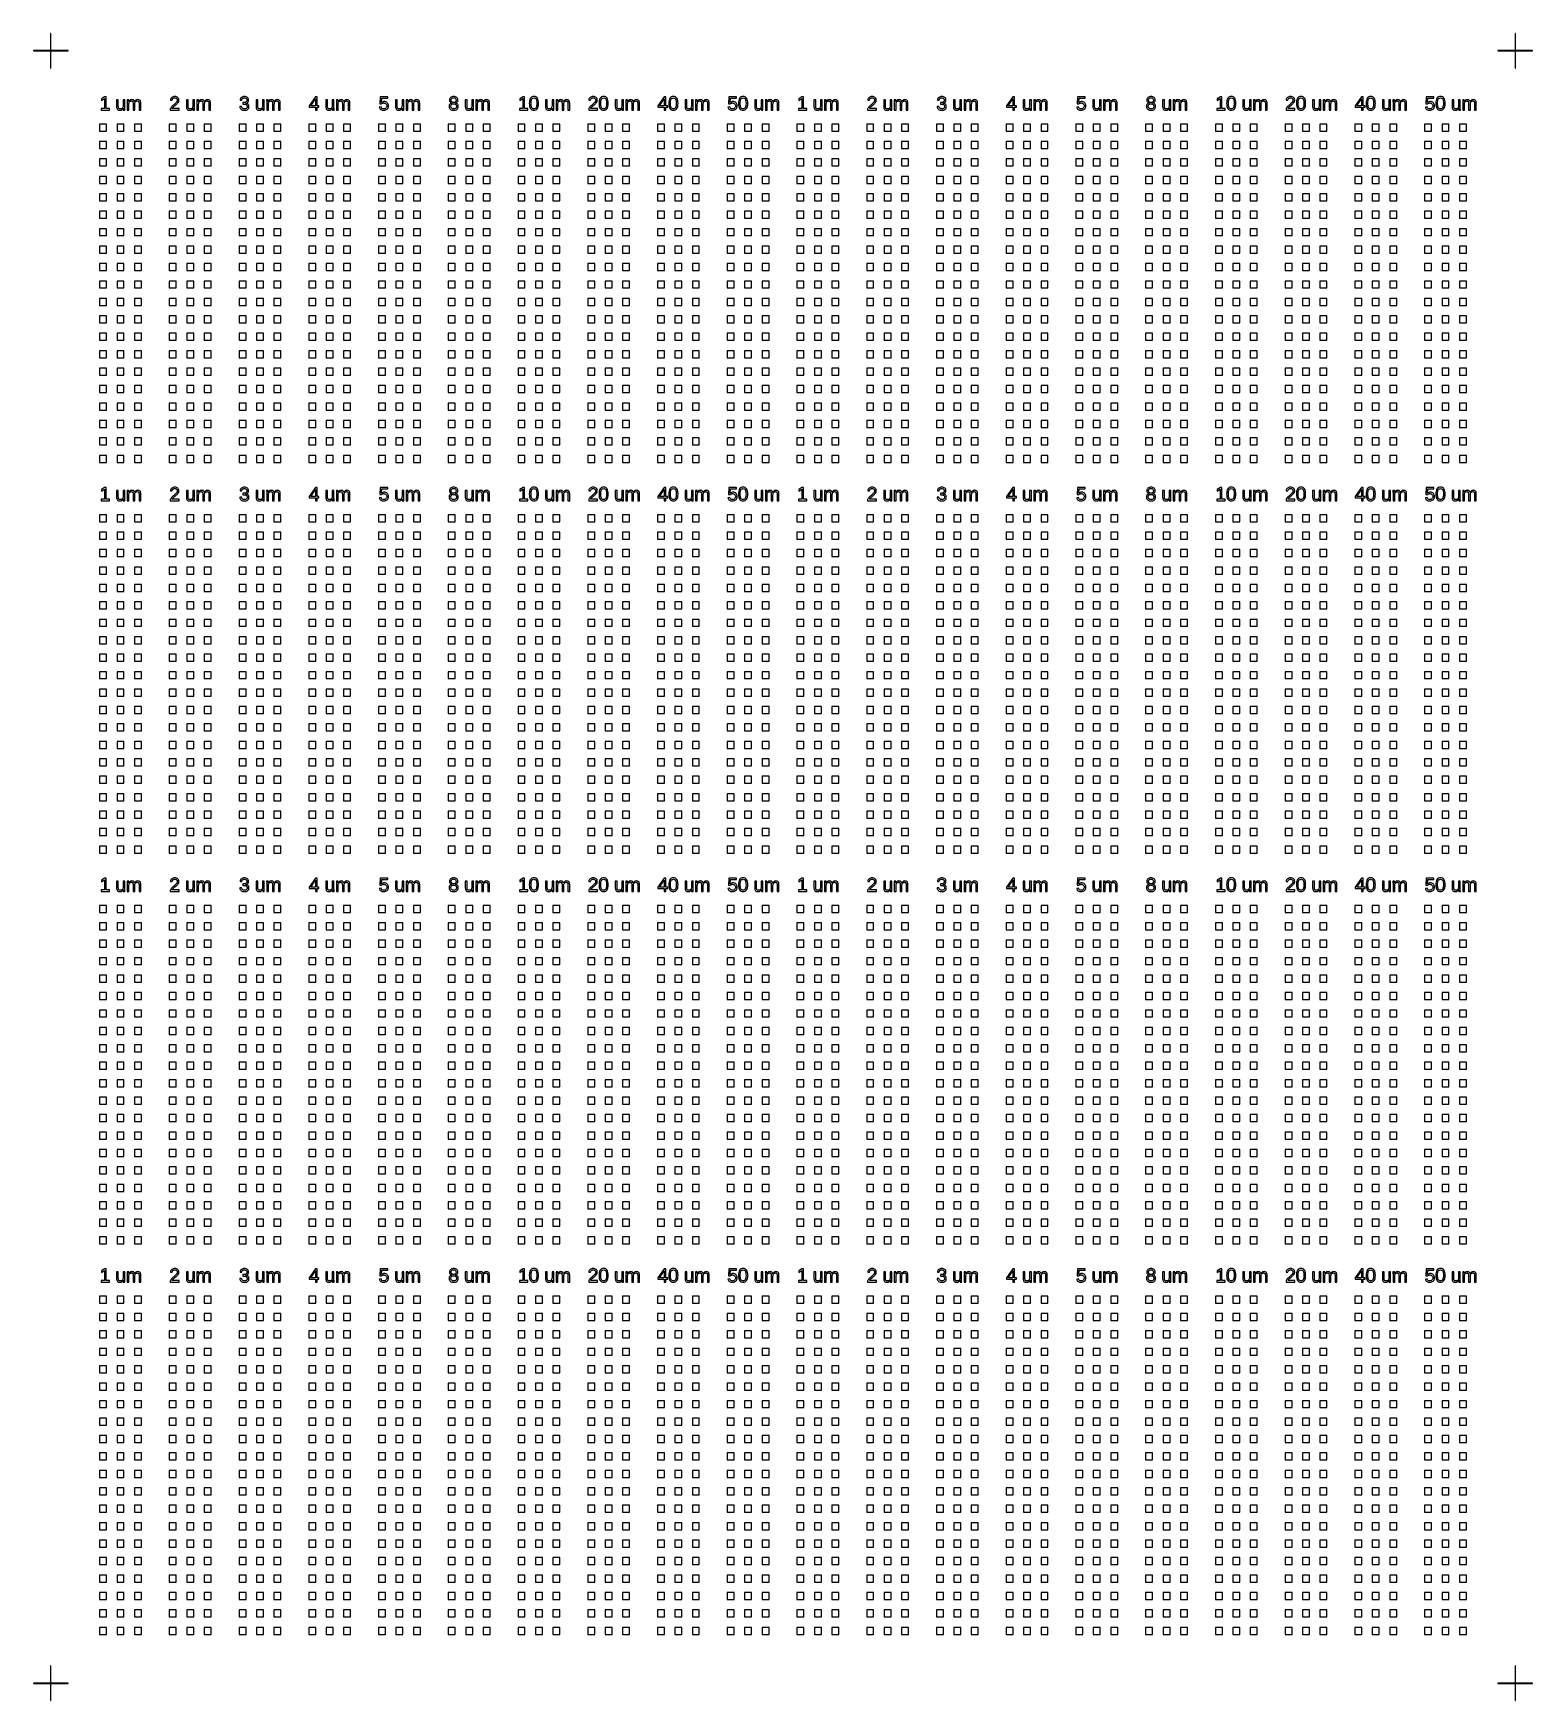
# Model space of a CAD drawing. Extents: x -5117 to 5117, y -2981 to 8396.
import ezdxf

# ---------------------------------------------------------------- set-up
doc = ezdxf.new("R2010")
doc.units = 0
doc.layers.get('0').update_dxf_attribs({"linetype": 'CONTINUOUS'})

msp = doc.modelspace()

# ---------------------------------------------------------------- linework, layer by layer
at = {"color": 7}
for points in [[(-4997.110138, 8276.252924), (-4879.293061, 8276.252924), (-4879.293061, 8278.633067), (-4997.110138, 8278.633067), (-4997.110138, 8396.450143), (-4999.490281, 8396.450143), (-4999.490281, 8278.633067), (-5117.307357, 8278.633067), (-5117.307357, 8276.252924), (-4999.490281, 8276.252924), (-4999.490281, 8158.435847), (-4997.110138, 8158.435847)], [(4999.490281, 8276.252924), (5117.307357, 8276.252924), (5117.307357, 8278.633067), (4999.490281, 8278.633067), (4999.490281, 8396.450143), (4997.110138, 8396.450143), (4997.110138, 8278.633067), (4879.293061, 8278.633067), (4879.293061, 8276.252924), (4997.110138, 8276.252924), (4997.110138, 8158.435847), (4999.490281, 8158.435847)], [(-4122.169587, 7882.696286), (-4169.605836, 7882.696286), (-4168.487169, 7884.981223), (-4167.059083, 7887.313763), (-4165.321579, 7889.670105), (-4163.298457, 7892.097851), (-4160.894513, 7894.597001), (-4158.133547, 7897.262761), (-4154.991758, 7900.071329), (-4151.469147, 7903.046508), (-4145.280775, 7908.163816), (-4140.163468, 7912.56708), (-4136.141026, 7916.280103), (-4133.189649, 7919.255282), (-4130.952314, 7921.849638), (-4129.000597, 7924.467795), (-4127.358298, 7927.085952), (-4126.001617, 7929.704109), (-4124.930553, 7932.322267), (-4124.192708, 7934.940424), (-4123.740481, 7937.582382), (-4123.573871, 7940.224341), (-4124.0499, 7945.86528), (-4125.430383, 7950.815977), (-4127.739121, 7955.076433), (-4130.976116, 7958.670449), (-4135.069962, 7961.502819), (-4139.949255, 7963.525941), (-4145.637796, 7964.739814), (-4152.111785, 7965.144438), (-4158.085944, 7964.739814), (-4163.51267, 7963.525941), (-4168.34436, 7961.526621), (-4172.628618, 7958.69425), (-4176.198832, 7955.19544), (-4178.912195, 7951.125396), (-4180.816309, 7946.507919), (-4181.887374, 7941.319207), (-4170.01046, 7940.224341), (-4169.34402, 7943.675548), (-4168.17775, 7946.69833), (-4166.51165, 7949.340289), (-4164.34572, 7951.553822), (-4161.775166, 7953.315127), (-4158.895193, 7954.576603), (-4155.658198, 7955.338249), (-4152.111785, 7955.600065), (-4148.422564, 7955.338249), (-4145.161768, 7954.552802), (-4142.329398, 7953.267525), (-4139.925453, 7951.458616), (-4137.997537, 7949.19748), (-4136.617055, 7946.484117), (-4135.807806, 7943.36613), (-4135.522189, 7939.843518), (-4135.688799, 7937.130155), (-4136.164827, 7934.583402), (-4136.950275, 7932.155657), (-4138.068942, 7929.894521), (-4139.449425, 7927.728591), (-4141.020319, 7925.610263), (-4142.781625, 7923.539539), (-4144.757143, 7921.492616), (-4146.875471, 7919.493296), (-4149.136607, 7917.493976), (-4151.516749, 7915.494656), (-4154.0159, 7913.495336), (-4156.586454, 7911.448413), (-4159.18081, 7909.330086), (-4161.775166, 7907.116553), (-4164.393323, 7904.807814), (-4166.963877, 7902.40387), (-4169.486829, 7899.857117), (-4171.962177, 7897.167555), (-4174.366122, 7894.358986), (-4176.651059, 7891.360006), (-4178.745585, 7888.123012), (-4180.673501, 7884.695606), (-4182.411005, 7881.030186), (-4182.411005, 7872.818693), (-4122.169587, 7872.818693)], [(-3669.156978, 7871.961841), (-3663.016209, 7873.247118), (-3657.732292, 7875.413048), (-3653.305226, 7878.43583), (-3649.782614, 7882.244059), (-3647.283464, 7886.76633), (-3645.783974, 7892.002645), (-3645.284144, 7897.929201), (-3645.641165, 7902.118252), (-3646.71223, 7905.90268), (-3648.497337, 7909.330086), (-3650.972686, 7912.40047), (-3654.090673, 7914.971024), (-3657.779895, 7916.994146), (-3662.04035, 7918.39843), (-3666.848239, 7919.255282), (-3666.848239, 7919.493296), (-3662.492578, 7920.683367), (-3658.660547, 7922.325666), (-3655.399752, 7924.39639), (-3652.686389, 7926.895541), (-3650.54426, 7929.823116), (-3649.020968, 7933.155317), (-3648.116514, 7936.915942), (-3647.807096, 7941.057391), (-3648.283124, 7946.436514), (-3649.71121, 7951.172999), (-3652.067551, 7955.290646), (-3655.399752, 7958.789456), (-3659.565002, 7961.574223), (-3664.515699, 7963.573544), (-3670.204241, 7964.763615), (-3676.67823, 7965.144438), (-3682.652388, 7964.763615), (-3688.055313, 7963.597345), (-3692.910805, 7961.621826), (-3697.17126, 7958.884662), (-3700.741475, 7955.457256), (-3703.478639, 7951.387212), (-3705.382754, 7946.722131), (-3706.430017, 7941.462015), (-3694.743515, 7940.557561), (-3694.124677, 7943.937364), (-3692.982209, 7946.912543), (-3691.363712, 7949.483097), (-3689.221583, 7951.649027), (-3686.67483, 7953.386532), (-3683.747254, 7954.600405), (-3680.462657, 7955.338249), (-3676.797237, 7955.600065), (-3672.822398, 7955.338249), (-3669.371191, 7954.529), (-3666.443615, 7953.219922), (-3664.039671, 7951.36341), (-3662.159358, 7949.054672), (-3660.826478, 7946.36511), (-3660.017229, 7943.294726), (-3659.755413, 7939.843518), (-3660.088633, 7936.36851), (-3661.064492, 7933.274324), (-3662.70679, 7930.608564), (-3665.015529, 7928.323626), (-3667.919304, 7926.490916), (-3671.346709, 7925.181838), (-3675.321548, 7924.420192), (-3679.84382, 7924.158376), (-3686.151199, 7924.158376), (-3686.151199, 7914.06657), (-3679.582004, 7914.06657), (-3674.5123, 7913.828556), (-3670.061432, 7913.043109), (-3666.253203, 7911.73403), (-3663.087613, 7909.925121), (-3660.588463, 7907.616383), (-3658.803356, 7904.926821), (-3657.732292, 7901.832635), (-3657.37527, 7898.333825), (-3657.684689, 7894.335185), (-3658.612945, 7890.860176), (-3660.183839, 7887.908799), (-3662.37357, 7885.481053), (-3665.110735, 7883.576939), (-3668.323928, 7882.220257), (-3671.989348, 7881.411009), (-3676.154598, 7881.149193), (-3683.961467, 7882.148853), (-3689.864222, 7885.195436), (-3693.862862, 7890.217538), (-3695.981189, 7897.286562), (-3707.977109, 7896.191696), (-3706.787038, 7890.455552), (-3704.763916, 7885.481053), (-3701.907745, 7881.244399), (-3698.194722, 7877.76939), (-3693.743855, 7875.032226), (-3688.578944, 7873.080508), (-3682.723793, 7871.914238), (-3676.154598, 7871.533415)], [(-2241.078344, 7871.961841), (-2234.897113, 7873.294721), (-2229.584634, 7875.484453), (-2225.145667, 7878.554837), (-2221.644477, 7882.43447), (-2219.140567, 7886.980543), (-2217.641077, 7892.240659), (-2217.141247, 7898.191017), (-2217.443525, 7902.499075), (-2218.350359, 7906.426311), (-2219.86413, 7909.972724), (-2221.982457, 7913.138314), (-2224.645837, 7915.851677), (-2227.794766, 7917.970005), (-2231.426865, 7919.540899), (-2235.542132, 7920.540559), (-2235.542132, 7920.802375), (-2231.995719, 7921.802035), (-2228.842029, 7923.349128), (-2226.085824, 7925.443653), (-2223.727102, 7928.085612), (-2221.832508, 7931.108394), (-2220.480587, 7934.392991), (-2219.671338, 7937.939404), (-2219.400002, 7941.723831), (-2219.885551, 7946.817337), (-2221.344579, 7951.387212), (-2223.777085, 7955.385852), (-2227.18069, 7958.813258), (-2231.424484, 7961.598025), (-2236.372802, 7963.573544), (-2242.030401, 7964.763615), (-2248.392524, 7965.144438), (-2254.611837, 7964.739814), (-2260.167091, 7963.525941), (-2265.055904, 7961.526621), (-2269.280658, 7958.69425), (-2272.684263, 7955.219242), (-2275.114389, 7951.244403), (-2276.573416, 7946.793536), (-2277.058965, 7941.842838), (-2276.792389, 7938.058411), (-2275.985521, 7934.535799), (-2274.6455, 7931.251202), (-2272.765187, 7928.228421), (-2270.423127, 7925.562661), (-2267.688342, 7923.420532), (-2264.563215, 7921.778233), (-2261.047744, 7920.659566), (-2261.047744, 7920.39775), (-2264.839311, 7919.469495), (-2268.278618, 7917.922402), (-2271.360903, 7915.780273), (-2274.090927, 7913.043109), (-2276.321121, 7909.829916), (-2277.915817, 7906.259701), (-2278.872634, 7902.332465), (-2279.191573, 7898.072009), (-2278.675082, 7892.074049), (-2277.13275, 7886.790132), (-2274.559815, 7882.244059), (-2270.958659, 7878.43583), (-2266.443528, 7875.413048), (-2261.135809, 7873.247118), (-2255.030742, 7871.961841), (-2248.133088, 7871.533415)], [(-1693.114692, 7872.27126), (-1686.704967, 7874.532396), (-1681.24968, 7878.293021), (-1676.75359, 7883.529336), (-1673.235738, 7890.217538), (-1670.722307, 7898.238619), (-1669.215677, 7907.616383), (-1668.713467, 7918.350827), (-1669.191875, 7929.228081), (-1670.627102, 7938.677248), (-1673.016765, 7946.722131), (-1676.365626, 7953.338929), (-1680.716528, 7958.503839), (-1686.124212, 7962.193061), (-1692.58154, 7964.406594), (-1700.093271, 7965.144438), (-1707.804935, 7964.430395), (-1714.405071, 7962.240663), (-1719.893681, 7958.575243), (-1724.275524, 7953.457936), (-1727.622005, 7946.888741), (-1730.014049, 7938.843858), (-1731.449275, 7929.323286), (-1731.925303, 7918.350827), (-1731.434994, 7907.56878), (-1729.956925, 7898.167215), (-1727.495857, 7890.122332), (-1724.04941, 7883.481733), (-1719.622344, 7878.245419), (-1714.21942, 7874.508594), (-1707.838257, 7872.27126), (-1700.481235, 7871.533415)], [(-1265.986138, 7882.696286), (-1313.443808, 7882.696286), (-1312.322761, 7884.981223), (-1310.894675, 7887.313763), (-1309.159551, 7889.670105), (-1307.117388, 7892.097851), (-1304.732485, 7894.597001), (-1301.966759, 7897.262761), (-1298.82497, 7900.071329), (-1295.299979, 7903.046508), (-1289.097326, 7908.163816), (-1283.984779, 7912.56708), (-1279.962337, 7916.280103), (-1277.027621, 7919.255282), (-1274.785526, 7921.849638), (-1272.83857, 7924.467795), (-1271.18675, 7927.085952), (-1269.827689, 7929.704109), (-1268.768525, 7932.322267), (-1268.01164, 7934.940424), (-1267.559412, 7937.582382), (-1267.407083, 7940.224341), (-1267.868831, 7945.86528), (-1269.256454, 7950.815977), (-1271.565193, 7955.076433), (-1274.799807, 7958.670449), (-1278.893653, 7961.502819), (-1283.782467, 7963.525941), (-1289.468628, 7964.739814), (-1295.947378, 7965.144438), (-1301.926297, 7964.739814), (-1307.333981, 7963.525941), (-1312.175192, 7961.526621), (-1316.447549, 7958.69425), (-1320.017763, 7955.19544), (-1322.750167, 7951.125396), (-1324.649521, 7946.507919), (-1325.713445, 7941.319207), (-1313.831772, 7940.224341), (-1313.165332, 7943.675548), (-1311.999062, 7946.69833), (-1310.340102, 7949.340289), (-1308.183692, 7951.553822), (-1305.613138, 7953.315127), (-1302.718884, 7954.576603), (-1299.496171, 7955.338249), (-1295.947378, 7955.600065), (-1292.253396, 7955.338249), (-1288.99022, 7954.552802), (-1286.153089, 7953.267525), (-1283.744385, 7951.458616), (-1281.821229, 7949.19748), (-1280.450267, 7946.484117), (-1279.626737, 7943.36613), (-1279.353021, 7939.843518), (-1279.51249, 7937.130155), (-1279.990899, 7934.583402), (-1280.788247, 7932.155657), (-1281.902154, 7929.894521), (-1283.277877, 7927.728591), (-1284.848771, 7925.610263), (-1286.619597, 7923.539539), (-1288.585595, 7921.492616), (-1290.713443, 7919.493296), (-1292.967439, 7917.493976), (-1295.347582, 7915.494656), (-1297.851492, 7913.495336), (-1300.424426, 7911.448413), (-1303.009262, 7909.330086), (-1305.605998, 7907.116553), (-1308.214634, 7904.807814), (-1310.79947, 7902.40387), (-1313.324801, 7899.857117), (-1315.788249, 7897.167555), (-1318.189813, 7894.358986), (-1320.472371, 7891.360006), (-1322.574037, 7888.123012), (-1324.492432, 7884.695606), (-1326.229936, 7881.030186), (-1326.229936, 7872.818693), (-1265.986138, 7872.818693)], [(-1217.086101, 7872.27126), (-1210.676376, 7874.532396), (-1205.221088, 7878.293021), (-1200.724998, 7883.529336), (-1197.207147, 7890.217538), (-1194.693716, 7898.238619), (-1193.187086, 7907.616383), (-1192.684875, 7918.350827), (-1193.163284, 7929.228081), (-1194.59851, 7938.677248), (-1196.988174, 7946.722131), (-1200.337035, 7953.338929), (-1204.687936, 7958.503839), (-1210.095621, 7962.193061), (-1216.552949, 7964.406594), (-1224.06468, 7965.144438), (-1231.776343, 7964.430395), (-1238.37648, 7962.240663), (-1243.865089, 7958.575243), (-1248.246933, 7953.457936), (-1251.593414, 7946.888741), (-1253.985457, 7938.843858), (-1255.420683, 7929.323286), (-1255.896712, 7918.350827), (-1255.406403, 7907.56878), (-1253.928334, 7898.167215), (-1251.467266, 7890.122332), (-1248.020819, 7883.481733), (-1243.593753, 7878.245419), (-1238.190829, 7874.508594), (-1231.809665, 7872.27126), (-1224.452643, 7871.533415)], [(-741.05751, 7872.27126), (-734.647785, 7874.532396), (-729.192497, 7878.293021), (-724.696407, 7883.529336), (-721.178556, 7890.217538), (-718.665125, 7898.238619), (-717.158494, 7907.616383), (-716.656284, 7918.350827), (-717.134693, 7929.228081), (-718.569919, 7938.677248), (-720.959582, 7946.722131), (-724.308444, 7953.338929), (-728.659345, 7958.503839), (-734.06703, 7962.193061), (-740.524358, 7964.406594), (-748.036089, 7965.144438), (-755.747752, 7964.430395), (-762.347888, 7962.240663), (-767.836498, 7958.575243), (-772.218341, 7953.457936), (-775.564822, 7946.888741), (-777.956866, 7938.843858), (-779.392092, 7929.323286), (-779.868121, 7918.350827), (-779.377811, 7907.56878), (-777.899742, 7898.167215), (-775.438675, 7890.122332), (-771.992228, 7883.481733), (-767.565162, 7878.245419), (-762.162237, 7874.508594), (-755.781074, 7872.27126), (-748.424052, 7871.533415)], [(-265.028918, 7872.27126), (-258.619193, 7874.532396), (-253.163906, 7878.293021), (-248.667816, 7883.529336), (-245.149964, 7890.217538), (-242.636533, 7898.238619), (-241.129903, 7907.616383), (-240.627693, 7918.350827), (-241.106101, 7929.228081), (-242.541328, 7938.677248), (-244.930991, 7946.722131), (-248.279852, 7953.338929), (-252.630754, 7958.503839), (-258.038438, 7962.193061), (-264.495766, 7964.406594), (-272.007497, 7965.144438), (-279.719161, 7964.430395), (-286.319297, 7962.240663), (-291.807907, 7958.575243), (-296.18975, 7953.457936), (-299.536231, 7946.888741), (-301.928274, 7938.843858), (-303.363501, 7929.323286), (-303.839529, 7918.350827), (-303.34922, 7907.56878), (-301.871151, 7898.167215), (-299.410083, 7890.122332), (-295.963636, 7883.481733), (-291.53657, 7878.245419), (-286.133646, 7874.508594), (-279.752483, 7872.27126), (-272.395461, 7871.533415)], [(638.128227, 7882.696286), (590.670557, 7882.696286), (591.791604, 7884.981223), (593.21969, 7887.313763), (594.954814, 7889.670105), (596.996977, 7892.097851), (599.38188, 7894.597001), (602.147606, 7897.262761), (605.289395, 7900.071329), (608.814387, 7903.046508), (615.017039, 7908.163816), (620.129586, 7912.56708), (624.152028, 7916.280103), (627.086744, 7919.255282), (629.328839, 7921.849638), (631.275796, 7924.467795), (632.927615, 7927.085952), (634.286677, 7929.704109), (635.34584, 7932.322267), (636.102726, 7934.940424), (636.554953, 7937.582382), (636.707282, 7940.224341), (636.245534, 7945.86528), (634.857911, 7950.815977), (632.549172, 7955.076433), (629.314558, 7958.670449), (625.220712, 7961.502819), (620.331899, 7963.525941), (614.645737, 7964.739814), (608.166988, 7965.144438), (602.188069, 7964.739814), (596.780384, 7963.525941), (591.939173, 7961.526621), (587.666817, 7958.69425), (584.096602, 7955.19544), (581.364198, 7951.125396), (579.464844, 7946.507919), (578.40092, 7941.319207), (590.282594, 7940.224341), (590.949034, 7943.675548), (592.115304, 7946.69833), (593.774263, 7949.340289), (595.930673, 7951.553822), (598.501227, 7953.315127), (601.395481, 7954.576603), (604.618195, 7955.338249), (608.166988, 7955.600065), (611.86097, 7955.338249), (615.124146, 7954.552802), (617.961276, 7953.267525), (620.369981, 7951.458616), (622.293136, 7949.19748), (623.664099, 7946.484117), (624.487628, 7943.36613), (624.761345, 7939.843518), (624.601875, 7937.130155), (624.123466, 7934.583402), (623.326118, 7932.155657), (622.212211, 7929.894521), (620.836489, 7927.728591), (619.265594, 7925.610263), (617.494768, 7923.539539), (615.52877, 7921.492616), (613.400922, 7919.493296), (611.146927, 7917.493976), (608.766784, 7915.494656), (606.262874, 7913.495336), (603.689939, 7911.448413), (601.105104, 7909.330086), (598.508368, 7907.116553), (595.899731, 7904.807814), (593.314896, 7902.40387), (590.789564, 7899.857117), (588.326116, 7897.167555), (585.924552, 7894.358986), (583.641995, 7891.360006), (581.540329, 7888.123012), (579.621933, 7884.695606), (577.884429, 7881.030186), (577.884429, 7872.818693), (638.128227, 7872.818693)], [(1091.128936, 7871.961841), (1097.272085, 7873.247118), (1102.558382, 7875.413048), (1106.987828, 7878.43583), (1110.491399, 7882.244059), (1112.992929, 7886.76633), (1114.494799, 7892.002645), (1114.994629, 7897.929201), (1114.639988, 7902.118252), (1113.576064, 7905.90268), (1111.800477, 7909.330086), (1109.313228, 7912.40047), (1106.19048, 7914.971024), (1102.501259, 7916.994146), (1098.247943, 7918.39843), (1093.430534, 7919.255282), (1093.430534, 7919.493296), (1097.802857, 7920.683367), (1101.620606, 7922.325666), (1104.888542, 7924.39639), (1107.601905, 7926.895541), (1109.734513, 7929.823116), (1111.257805, 7933.155317), (1112.17178, 7936.915942), (1112.476438, 7941.057391), (1112.002789, 7946.436514), (1110.579464, 7951.172999), (1108.208842, 7955.290646), (1104.890922, 7958.789456), (1100.716151, 7961.574223), (1095.777355, 7963.573544), (1090.076912, 7964.763615), (1083.614824, 7965.144438), (1077.635905, 7964.763615), (1072.22584, 7963.597345), (1067.38701, 7961.621826), (1063.114653, 7958.884662), (1059.544439, 7955.457256), (1056.812035, 7951.387212), (1054.91268, 7946.722131), (1053.848757, 7941.462015), (1065.535258, 7940.557561), (1066.170757, 7943.937364), (1067.303705, 7946.912543), (1068.931722, 7949.483097), (1071.05719, 7951.649027), (1073.613464, 7953.386532), (1076.536279, 7954.600405), (1079.828017, 7955.338249), (1083.486297, 7955.600065), (1087.453995, 7955.338249), (1090.902822, 7954.529), (1093.830398, 7953.219922), (1096.239103, 7951.36341), (1098.117035, 7949.054672), (1099.459436, 7946.36511), (1100.263924, 7943.294726), (1100.53288, 7939.843518), (1100.204421, 7936.36851), (1099.216661, 7933.274324), (1097.571983, 7930.608564), (1095.270384, 7928.323626), (1092.36899, 7926.490916), (1088.934444, 7925.181838), (1084.961985, 7924.420192), (1080.451614, 7924.158376), (1074.122814, 7924.158376), (1074.122814, 7914.06657), (1080.70867, 7914.06657), (1085.783135, 7913.828556), (1090.224481, 7913.043109), (1094.03271, 7911.73403), (1097.207821, 7909.925121), (1099.706971, 7907.616383), (1101.492078, 7904.926821), (1102.563142, 7901.832635), (1102.920164, 7898.333825), (1102.608365, 7894.335185), (1101.670589, 7890.860176), (1100.106835, 7887.908799), (1097.917103, 7885.481053), (1095.179939, 7883.576939), (1091.969126, 7882.220257), (1088.287045, 7881.411009), (1084.131315, 7881.149193), (1076.331587, 7882.148853), (1070.426452, 7885.195436), (1066.420672, 7890.217538), (1064.309485, 7897.286562), (1052.299283, 7896.191696), (1053.491735, 7890.455552), (1055.519617, 7885.481053), (1058.382929, 7881.244399), (1062.081671, 7877.76939), (1066.546819, 7875.032226), (1071.709349, 7873.080508), (1077.571641, 7871.914238), (1084.131315, 7871.533415)], [(2519.21471, 7871.961841), (2525.37928, 7873.294721), (2530.7108, 7875.484453), (2535.137866, 7878.554837), (2538.636676, 7882.43447), (2541.135826, 7886.980543), (2542.635316, 7892.240659), (2543.135146, 7898.191017), (2542.849529, 7902.499075), (2541.945075, 7906.426311), (2540.421783, 7909.972724), (2538.303456, 7913.138314), (2535.637696, 7915.851677), (2532.495907, 7917.970005), (2528.854289, 7919.540899), (2524.736641, 7920.540559), (2524.736641, 7920.802375), (2528.283054, 7921.802035), (2531.448645, 7923.349128), (2534.20961, 7925.443653), (2536.565952, 7928.085612), (2538.446265, 7931.108394), (2539.802946, 7934.392991), (2540.612195, 7937.939404), (2540.874011, 7941.723831), (2540.397982, 7946.817337), (2538.946095, 7951.387212), (2536.518349, 7955.385852), (2533.114745, 7958.813258), (2528.854289, 7961.598025), (2523.903591, 7963.573544), (2518.262653, 7964.763615), (2511.883869, 7965.144438), (2505.671696, 7964.739814), (2500.125963, 7963.525941), (2495.222869, 7961.526621), (2491.010016, 7958.69425), (2487.606411, 7955.219242), (2485.178665, 7951.244403), (2483.702977, 7946.793536), (2483.226948, 7941.842838), (2483.488764, 7938.058411), (2484.298013, 7934.535799), (2485.630893, 7931.251202), (2487.511206, 7928.228421), (2489.867547, 7925.562661), (2492.604711, 7923.420532), (2495.722699, 7921.778233), (2499.24531, 7920.659566), (2499.24531, 7920.39775), (2495.437082, 7919.469495), (2492.009676, 7917.922402), (2488.91549, 7915.780273), (2486.202127, 7913.043109), (2483.964793, 7909.829916), (2482.370097, 7906.259701), (2481.41804, 7902.332465), (2481.08482, 7898.072009), (2481.608451, 7892.074049), (2483.155544, 7886.790132), (2485.726098, 7882.244059), (2489.320114, 7878.43583), (2493.842386, 7875.413048), (2499.150105, 7873.247118), (2505.243271, 7871.961841), (2512.145685, 7871.533415)], [(3067.171221, 7872.27126), (3073.573806, 7874.532396), (3079.024333, 7878.293021), (3083.522803, 7883.529336), (3087.045415, 7890.217538), (3089.568366, 7898.238619), (3091.067857, 7907.616383), (3091.567687, 7918.350827), (3091.091658, 7929.228081), (3089.663572, 7938.677248), (3087.259628, 7946.722131), (3083.927428, 7953.338929), (3079.571766, 7958.503839), (3074.168842, 7962.193061), (3067.694853, 7964.406594), (3060.197402, 7965.144438), (3052.485739, 7964.430395), (3045.892743, 7962.240663), (3040.394613, 7958.575243), (3036.01515, 7953.457936), (3032.659148, 7946.888741), (3030.279005, 7938.843858), (3028.827118, 7929.323286), (3028.35109, 7918.350827), (3028.85092, 7907.56878), (3030.326608, 7898.167215), (3032.801957, 7890.122332), (3036.229363, 7883.481733), (3040.656429, 7878.245419), (3046.059353, 7874.508594), (3052.438136, 7872.27126), (3059.792778, 7871.533415)], [(3494.287875, 7882.696286), (3446.851626, 7882.696286), (3447.970293, 7884.981223), (3449.398379, 7887.313763), (3451.135883, 7889.670105), (3453.159005, 7892.097851), (3455.562949, 7894.597001), (3458.323915, 7897.262761), (3461.465703, 7900.071329), (3464.988315, 7903.046508), (3471.176687, 7908.163816), (3476.293994, 7912.56708), (3480.316436, 7916.280103), (3483.267813, 7919.255282), (3485.505147, 7921.849638), (3487.456865, 7924.467795), (3489.099163, 7927.085952), (3490.455845, 7929.704109), (3491.526909, 7932.322267), (3492.264753, 7934.940424), (3492.71698, 7937.582382), (3492.88359, 7940.224341), (3492.407562, 7945.86528), (3491.027079, 7950.815977), (3488.71834, 7955.076433), (3485.481346, 7958.670449), (3481.3875, 7961.502819), (3476.508207, 7963.525941), (3470.819665, 7964.739814), (3464.345676, 7965.144438), (3458.371518, 7964.739814), (3452.944792, 7963.525941), (3448.113101, 7961.526621), (3443.828844, 7958.69425), (3440.25863, 7955.19544), (3437.545267, 7951.125396), (3435.641152, 7946.507919), (3434.570088, 7941.319207), (3446.447001, 7940.224341), (3447.113441, 7943.675548), (3448.279711, 7946.69833), (3449.945812, 7949.340289), (3452.111742, 7951.553822), (3454.682296, 7953.315127), (3457.562269, 7954.576603), (3460.799263, 7955.338249), (3464.345676, 7955.600065), (3468.034898, 7955.338249), (3471.295694, 7954.552802), (3474.128064, 7953.267525), (3476.532008, 7951.458616), (3478.459924, 7949.19748), (3479.840407, 7946.484117), (3480.649656, 7943.36613), (3480.935273, 7939.843518), (3480.768663, 7937.130155), (3480.292634, 7934.583402), (3479.507187, 7932.155657), (3478.38852, 7929.894521), (3477.008037, 7927.728591), (3475.437143, 7925.610263), (3473.675837, 7923.539539), (3471.700318, 7921.492616), (3469.581991, 7919.493296), (3467.320855, 7917.493976), (3464.940712, 7915.494656), (3462.441562, 7913.495336), (3459.871008, 7911.448413), (3457.276652, 7909.330086), (3454.682296, 7907.116553), (3452.064139, 7904.807814), (3449.493584, 7902.40387), (3446.970633, 7899.857117), (3444.495284, 7897.167555), (3442.09134, 7894.358986), (3439.806403, 7891.360006), (3437.711877, 7888.123012), (3435.783961, 7884.695606), (3434.046457, 7881.030186), (3434.046457, 7872.818693), (3494.287875, 7872.818693)], [(3543.199813, 7872.27126), (3549.602397, 7874.532396), (3555.052925, 7878.293021), (3559.551395, 7883.529336), (3563.074006, 7890.217538), (3565.596958, 7898.238619), (3567.096448, 7907.616383), (3567.596278, 7918.350827), (3567.120249, 7929.228081), (3565.692164, 7938.677248), (3563.288219, 7946.722131), (3559.956019, 7953.338929), (3555.600357, 7958.503839), (3550.197433, 7962.193061), (3543.723444, 7964.406594), (3536.225994, 7965.144438), (3528.514331, 7964.430395), (3521.921335, 7962.240663), (3516.423204, 7958.575243), (3512.043741, 7953.457936), (3508.68774, 7946.888741), (3506.307597, 7938.843858), (3504.85571, 7929.323286), (3504.379681, 7918.350827), (3504.879511, 7907.56878), (3506.3552, 7898.167215), (3508.830548, 7890.122332), (3512.257954, 7883.481733), (3516.68502, 7878.245419), (3522.087945, 7874.508594), (3528.466728, 7872.27126), (3535.821369, 7871.533415)], [(4019.228404, 7872.27126), (4025.630988, 7874.532396), (4031.081516, 7878.293021), (4035.579986, 7883.529336), (4039.102598, 7890.217538), (4041.625549, 7898.238619), (4043.125039, 7907.616383), (4043.624869, 7918.350827), (4043.148841, 7929.228081), (4041.720755, 7938.677248), (4039.31681, 7946.722131), (4035.98461, 7953.338929), (4031.628949, 7958.503839), (4026.226024, 7962.193061), (4019.752035, 7964.406594), (4012.254585, 7965.144438), (4004.542922, 7964.430395), (3997.949926, 7962.240663), (3992.451796, 7958.575243), (3988.072333, 7953.457936), (3984.716331, 7946.888741), (3982.336188, 7938.843858), (3980.884301, 7929.323286), (3980.408272, 7918.350827), (3980.908102, 7907.56878), (3982.383791, 7898.167215), (3984.85914, 7890.122332), (3988.286546, 7883.481733), (3992.713611, 7878.245419), (3998.116536, 7874.508594), (4004.495319, 7872.27126), (4011.849961, 7871.533415)], [(4495.256995, 7872.27126), (4501.65958, 7874.532396), (4507.110107, 7878.293021), (4511.608577, 7883.529336), (4515.131189, 7890.217538), (4517.654141, 7898.238619), (4519.153631, 7907.616383), (4519.653461, 7918.350827), (4519.177432, 7929.228081), (4517.749346, 7938.677248), (4515.345402, 7946.722131), (4512.013202, 7953.338929), (4507.65754, 7958.503839), (4502.254616, 7962.193061), (4495.780627, 7964.406594), (4488.283176, 7965.144438), (4480.571513, 7964.430395), (4473.978517, 7962.240663), (4468.480387, 7958.575243), (4464.100924, 7953.457936), (4460.744922, 7946.888741), (4458.364779, 7938.843858), (4456.912892, 7929.323286), (4456.436864, 7918.350827), (4456.936694, 7907.56878), (4458.412382, 7898.167215), (4460.887731, 7890.122332), (4464.315137, 7883.481733), (4468.742203, 7878.245419), (4474.145127, 7874.508594), (4480.52391, 7872.27126), (4487.878552, 7871.533415)], [(-4597.983965, 7882.696286), (-4620.143096, 7882.696286), (-4620.143096, 7963.787756), (-4630.85374, 7963.787756), (-4652.370232, 7949.007069), (-4652.370232, 7938.03461), (-4631.829598, 7952.69629), (-4631.829598, 7882.696286), (-4655.012191, 7882.696286), (-4655.012191, 7872.818693), (-4597.983965, 7872.818693)], [(-4522.914256, 7871.723827), (-4519.486851, 7872.27126), (-4516.368863, 7873.223317), (-4513.584096, 7874.532396), (-4511.013542, 7876.293701), (-4508.633399, 7878.578639), (-4506.396064, 7881.411009), (-4504.301539, 7884.76701), (-4504.111127, 7884.76701), (-4504.063524, 7882.410669), (-4503.99212, 7880.482753), (-4503.944517, 7878.93566), (-4503.896914, 7877.816993), (-4503.849311, 7876.93634), (-4503.801709, 7876.079488), (-4503.754106, 7875.294041), (-4503.730304, 7874.556197), (-4503.706503, 7873.913558), (-4503.6589, 7873.413728), (-4503.635099, 7873.056707), (-4503.611297, 7872.818693), (-4492.615037, 7872.818693), (-4492.805448, 7874.77041), (-4492.924455, 7877.912199), (-4492.995859, 7882.220257), (-4493.019661, 7887.742189), (-4493.019661, 7942.675888), (-4504.634759, 7942.675888), (-4504.634759, 7902.189657), (-4504.944177, 7897.381768), (-4505.848631, 7893.121312), (-4507.348122, 7889.408289), (-4509.466449, 7886.242699), (-4512.108407, 7883.743549), (-4515.202593, 7881.93464), (-4518.749006, 7880.863576), (-4522.723845, 7880.506554), (-4525.413407, 7880.60176), (-4527.769748, 7880.911179), (-4529.769068, 7881.43481), (-4531.435168, 7882.172654), (-4532.815651, 7883.148513), (-4534.005723, 7884.386187), (-4534.981581, 7885.909479), (-4535.767028, 7887.670785), (-4536.338263, 7889.76531), (-4536.766688, 7892.264461), (-4537.028504, 7895.120632), (-4537.12371, 7898.381428), (-4537.12371, 7942.675888), (-4548.810212, 7942.675888), (-4548.810212, 7896.120292), (-4548.476992, 7890.003325), (-4547.477332, 7884.814613), (-4545.811232, 7880.554157), (-4543.478692, 7877.245759), (-4540.432109, 7874.746608), (-4536.600078, 7872.961501), (-4532.006403, 7871.890437), (-4526.651081, 7871.533415)], [(-4464.838768, 7913.304924), (-4464.576953, 7918.184217), (-4463.767704, 7922.468475), (-4462.411022, 7926.181498), (-4460.506908, 7929.323286), (-4458.150567, 7931.798635), (-4455.413402, 7933.583742), (-4452.295415, 7934.654807), (-4448.772803, 7934.988027), (-4445.416802, 7934.750012), (-4442.655836, 7934.035969), (-4440.418502, 7932.822097), (-4438.752401, 7931.132195), (-4437.538529, 7928.799655), (-4436.681677, 7925.681668), (-4436.158046, 7921.778233), (-4435.991436, 7917.113153), (-4435.991436, 7872.818693), (-4424.495345, 7872.818693), (-4424.495345, 7913.304924), (-4424.233529, 7918.208019), (-4423.424281, 7922.516078), (-4422.115202, 7926.229101), (-4420.258691, 7929.347088), (-4417.926151, 7931.822437), (-4415.188986, 7933.583742), (-4411.999595, 7934.654807), (-4408.405579, 7934.988027), (-4405.073379, 7934.750012), (-4402.288611, 7934.035969), (-4400.075078, 7932.822097), (-4398.408978, 7931.132195), (-4397.195105, 7928.799655), (-4396.314453, 7925.681668), (-4395.790821, 7921.778233), (-4395.624211, 7917.113153), (-4395.624211, 7872.818693), (-4384.128121, 7872.818693), (-4384.128121, 7919.374289), (-4384.437539, 7925.467455), (-4385.341994, 7930.632365), (-4386.841484, 7934.892821), (-4388.936009, 7938.225021), (-4391.720777, 7940.747973), (-4395.195785, 7942.53308), (-4399.408638, 7943.604144), (-4404.335534, 7943.984967), (-4407.858146, 7943.770754), (-4411.09514, 7943.19952), (-4414.070319, 7942.223661), (-4416.783682, 7940.86698), (-4419.235229, 7939.081873), (-4421.520166, 7936.796935), (-4423.614692, 7934.012168), (-4425.518807, 7930.727571), (-4425.709218, 7930.727571), (-4426.804084, 7933.964565), (-4428.23217, 7936.70173), (-4430.017277, 7938.986667), (-4432.135604, 7940.819377), (-4434.658556, 7942.19986), (-4437.586131, 7943.175718), (-4440.942133, 7943.770754), (-4444.702759, 7943.984967), (-4448.05876, 7943.794556), (-4451.129145, 7943.247123), (-4453.961515, 7942.342668), (-4456.508268, 7941.057391), (-4458.864609, 7939.343688), (-4461.078142, 7937.03495), (-4463.172668, 7934.178778), (-4465.100584, 7930.727571), (-4465.290995, 7930.727571), (-4465.3624, 7933.083912), (-4465.410003, 7935.011828), (-4465.481407, 7936.558921), (-4465.52901, 7937.677588), (-4465.576613, 7938.582043), (-4465.600414, 7939.415093), (-4465.648017, 7940.20054), (-4465.671818, 7940.938384), (-4465.719421, 7941.581023), (-4465.743223, 7942.080853), (-4465.790825, 7942.461676), (-4465.814627, 7942.675888), (-4476.787086, 7942.675888), (-4476.620476, 7940.724171), (-4476.501469, 7937.606184), (-4476.430065, 7933.274324), (-4476.406263, 7927.776193), (-4476.406263, 7872.818693), (-4464.838768, 7872.818693)], [(-4046.885665, 7871.723827), (-4043.458259, 7872.27126), (-4040.340272, 7873.223317), (-4037.555505, 7874.532396), (-4034.98495, 7876.293701), (-4032.604807, 7878.578639), (-4030.367473, 7881.411009), (-4028.272947, 7884.76701), (-4028.082536, 7884.76701), (-4028.034933, 7882.410669), (-4027.963529, 7880.482753), (-4027.915926, 7878.93566), (-4027.868323, 7877.816993), (-4027.82072, 7876.93634), (-4027.773117, 7876.079488), (-4027.725514, 7875.294041), (-4027.701713, 7874.556197), (-4027.677911, 7873.913558), (-4027.630309, 7873.413728), (-4027.606507, 7873.056707), (-4027.582706, 7872.818693), (-4016.586445, 7872.818693), (-4016.776857, 7874.77041), (-4016.895864, 7877.912199), (-4016.967268, 7882.220257), (-4016.99107, 7887.742189), (-4016.99107, 7942.675888), (-4028.606167, 7942.675888), (-4028.606167, 7902.189657), (-4028.915586, 7897.381768), (-4029.82004, 7893.121312), (-4031.31953, 7889.408289), (-4033.437857, 7886.242699), (-4036.079816, 7883.743549), (-4039.174002, 7881.93464), (-4042.720415, 7880.863576), (-4046.695254, 7880.506554), (-4049.384815, 7880.60176), (-4051.741157, 7880.911179), (-4053.740477, 7881.43481), (-4055.406577, 7882.172654), (-4056.78706, 7883.148513), (-4057.977131, 7884.386187), (-4058.95299, 7885.909479), (-4059.738437, 7887.670785), (-4060.309671, 7889.76531), (-4060.738097, 7892.264461), (-4060.999913, 7895.120632), (-4061.095119, 7898.381428), (-4061.095119, 7942.675888), (-4072.78162, 7942.675888), (-4072.78162, 7896.120292), (-4072.4484, 7890.003325), (-4071.44874, 7884.814613), (-4069.78264, 7880.554157), (-4067.4501, 7877.245759), (-4064.403517, 7874.746608), (-4060.571487, 7872.961501), (-4055.977811, 7871.890437), (-4050.62249, 7871.533415)], [(-3988.810177, 7913.304924), (-3988.548361, 7918.184217), (-3987.739113, 7922.468475), (-3986.382431, 7926.181498), (-3984.478317, 7929.323286), (-3982.121975, 7931.798635), (-3979.384811, 7933.583742), (-3976.266824, 7934.654807), (-3972.744212, 7934.988027), (-3969.38821, 7934.750012), (-3966.627245, 7934.035969), (-3964.38991, 7932.822097), (-3962.72381, 7931.132195), (-3961.509937, 7928.799655), (-3960.653086, 7925.681668), (-3960.129454, 7921.778233), (-3959.962844, 7917.113153), (-3959.962844, 7872.818693), (-3948.466754, 7872.818693), (-3948.466754, 7913.304924), (-3948.204938, 7918.208019), (-3947.39569, 7922.516078), (-3946.086611, 7926.229101), (-3944.230099, 7929.347088), (-3941.897559, 7931.822437), (-3939.160395, 7933.583742), (-3935.971003, 7934.654807), (-3932.376987, 7934.988027), (-3929.044787, 7934.750012), (-3926.26002, 7934.035969), (-3924.046487, 7932.822097), (-3922.380387, 7931.132195), (-3921.166514, 7928.799655), (-3920.285861, 7925.681668), (-3919.76223, 7921.778233), (-3919.59562, 7917.113153), (-3919.59562, 7872.818693), (-3908.099529, 7872.818693), (-3908.099529, 7919.374289), (-3908.408948, 7925.467455), (-3909.313402, 7930.632365), (-3910.812892, 7934.892821), (-3912.907418, 7938.225021), (-3915.692185, 7940.747973), (-3919.167194, 7942.53308), (-3923.380047, 7943.604144), (-3928.306943, 7943.984967), (-3931.829555, 7943.770754), (-3935.066549, 7943.19952), (-3938.041728, 7942.223661), (-3940.755091, 7940.86698), (-3943.206638, 7939.081873), (-3945.491575, 7936.796935), (-3947.586101, 7934.012168), (-3949.490215, 7930.727571), (-3949.680627, 7930.727571), (-3950.775493, 7933.964565), (-3952.203578, 7936.70173), (-3953.988685, 7938.986667), (-3956.107013, 7940.819377), (-3958.629964, 7942.19986), (-3961.55754, 7943.175718), (-3964.913542, 7943.770754), (-3968.674168, 7943.984967), (-3972.030169, 7943.794556), (-3975.100554, 7943.247123), (-3977.932924, 7942.342668), (-3980.479677, 7941.057391), (-3982.836018, 7939.343688), (-3985.049551, 7937.03495), (-3987.144077, 7934.178778), (-3989.071993, 7930.727571), (-3989.262404, 7930.727571), (-3989.333808, 7933.083912), (-3989.381411, 7935.011828), (-3989.452816, 7936.558921), (-3989.500418, 7937.677588), (-3989.548021, 7938.582043), (-3989.571823, 7939.415093), (-3989.619426, 7940.20054), (-3989.643227, 7940.938384), (-3989.69083, 7941.581023), (-3989.714631, 7942.080853), (-3989.762234, 7942.461676), (-3989.786036, 7942.675888), (-4000.758495, 7942.675888), (-4000.591885, 7940.724171), (-4000.472877, 7937.606184), (-4000.401473, 7933.274324), (-4000.377672, 7927.776193), (-4000.377672, 7872.818693), (-3988.810177, 7872.818693)], [(-3570.857074, 7871.723827), (-3567.429668, 7872.27126), (-3564.311681, 7873.223317), (-3561.526913, 7874.532396), (-3558.956359, 7876.293701), (-3556.576216, 7878.578639), (-3554.338882, 7881.411009), (-3552.244356, 7884.76701), (-3552.053944, 7884.76701), (-3552.006342, 7882.410669), (-3551.934937, 7880.482753), (-3551.887334, 7878.93566), (-3551.839732, 7877.816993), (-3551.792129, 7876.93634), (-3551.744526, 7876.079488), (-3551.696923, 7875.294041), (-3551.673122, 7874.556197), (-3551.64932, 7873.913558), (-3551.601717, 7873.413728), (-3551.577916, 7873.056707), (-3551.554114, 7872.818693), (-3540.557854, 7872.818693), (-3540.748265, 7874.77041), (-3540.867272, 7877.912199), (-3540.938677, 7882.220257), (-3540.962478, 7887.742189), (-3540.962478, 7942.675888), (-3552.577576, 7942.675888), (-3552.577576, 7902.189657), (-3552.886994, 7897.381768), (-3553.791449, 7893.121312), (-3555.290939, 7889.408289), (-3557.409266, 7886.242699), (-3560.051225, 7883.743549), (-3563.145411, 7881.93464), (-3566.691824, 7880.863576), (-3570.666662, 7880.506554), (-3573.356224, 7880.60176), (-3575.712565, 7880.911179), (-3577.711885, 7881.43481), (-3579.377986, 7882.172654), (-3580.758468, 7883.148513), (-3581.94854, 7884.386187), (-3582.924399, 7885.909479), (-3583.709846, 7887.670785), (-3584.28108, 7889.76531), (-3584.709506, 7892.264461), (-3584.971321, 7895.120632), (-3585.066527, 7898.381428), (-3585.066527, 7942.675888), (-3596.753029, 7942.675888), (-3596.753029, 7896.120292), (-3596.419809, 7890.003325), (-3595.420149, 7884.814613), (-3593.754049, 7880.554157), (-3591.421509, 7877.245759), (-3588.374926, 7874.746608), (-3584.542896, 7872.961501), (-3579.94922, 7871.890437), (-3574.593898, 7871.533415)], [(-3512.781586, 7913.304924), (-3512.51977, 7918.184217), (-3511.710521, 7922.468475), (-3510.35384, 7926.181498), (-3508.449725, 7929.323286), (-3506.093384, 7931.798635), (-3503.356219, 7933.583742), (-3500.238232, 7934.654807), (-3496.715621, 7934.988027), (-3493.359619, 7934.750012), (-3490.598653, 7934.035969), (-3488.361319, 7932.822097), (-3486.695219, 7931.132195), (-3485.481346, 7928.799655), (-3484.624494, 7925.681668), (-3484.100863, 7921.778233), (-3483.934253, 7917.113153), (-3483.934253, 7872.818693), (-3472.438162, 7872.818693), (-3472.438162, 7913.304924), (-3472.176347, 7918.208019), (-3471.367098, 7922.516078), (-3470.05802, 7926.229101), (-3468.201508, 7929.347088), (-3465.868968, 7931.822437), (-3463.131804, 7933.583742), (-3459.942412, 7934.654807), (-3456.348396, 7934.988027), (-3453.016196, 7934.750012), (-3450.231429, 7934.035969), (-3448.017896, 7932.822097), (-3446.351796, 7931.132195), (-3445.137923, 7928.799655), (-3444.25727, 7925.681668), (-3443.733638, 7921.778233), (-3443.567028, 7917.113153), (-3443.567028, 7872.818693), (-3432.070938, 7872.818693), (-3432.070938, 7919.374289), (-3432.380357, 7925.467455), (-3433.284811, 7930.632365), (-3434.784301, 7934.892821), (-3436.878827, 7938.225021), (-3439.663594, 7940.747973), (-3443.138603, 7942.53308), (-3447.351456, 7943.604144), (-3452.278352, 7943.984967), (-3455.800963, 7943.770754), (-3459.037958, 7943.19952), (-3462.013136, 7942.223661), (-3464.726499, 7940.86698), (-3467.178047, 7939.081873), (-3469.462984, 7936.796935), (-3471.55751, 7934.012168), (-3473.461624, 7930.727571), (-3473.652035, 7930.727571), (-3474.746901, 7933.964565), (-3476.174987, 7936.70173), (-3477.960094, 7938.986667), (-3480.078421, 7940.819377), (-3482.601373, 7942.19986), (-3485.528949, 7943.175718), (-3488.88495, 7943.770754), (-3492.645576, 7943.984967), (-3496.001578, 7943.794556), (-3499.071962, 7943.247123), (-3501.904332, 7942.342668), (-3504.451085, 7941.057391), (-3506.807427, 7939.343688), (-3509.02096, 7937.03495), (-3511.115486, 7934.178778), (-3513.043401, 7930.727571), (-3513.233813, 7930.727571), (-3513.305217, 7933.083912), (-3513.35282, 7935.011828), (-3513.424224, 7936.558921), (-3513.471827, 7937.677588), (-3513.51943, 7938.582043), (-3513.543231, 7939.415093), (-3513.590834, 7940.20054), (-3513.614636, 7940.938384), (-3513.662238, 7941.581023), (-3513.68604, 7942.080853), (-3513.733643, 7942.461676), (-3513.757444, 7942.675888), (-3524.729903, 7942.675888), (-3524.563293, 7940.724171), (-3524.444286, 7937.606184), (-3524.372882, 7933.274324), (-3524.34908, 7927.776193), (-3524.34908, 7872.818693), (-3512.781586, 7872.818693)], [(-3180.109005, 7893.406929), (-3167.327637, 7893.406929), (-3167.327637, 7902.594281), (-3180.109005, 7902.594281), (-3180.109005, 7963.787756), (-3192.319138, 7963.787756), (-3233.947838, 7902.451472), (-3233.947838, 7893.406929), (-3191.081464, 7893.406929), (-3191.081464, 7872.818693), (-3180.109005, 7872.818693)], [(-3223.237195, 7902.594281), (-3222.213733, 7903.879558), (-3218.714923, 7908.663646), (-3195.413324, 7943.009108), (-3194.937295, 7943.723151), (-3194.366061, 7944.675208), (-3193.675819, 7945.86528), (-3192.890372, 7947.269564), (-3192.152528, 7948.626246), (-3191.605095, 7949.649707), (-3191.248074, 7950.339949), (-3191.081464, 7950.69697), (-3191.081464, 7902.594281)], [(-3094.828482, 7871.723827), (-3091.401077, 7872.27126), (-3088.283089, 7873.223317), (-3085.498322, 7874.532396), (-3082.927768, 7876.293701), (-3080.547625, 7878.578639), (-3078.31029, 7881.411009), (-3076.215764, 7884.76701), (-3076.025353, 7884.76701), (-3075.97775, 7882.410669), (-3075.906346, 7880.482753), (-3075.858743, 7878.93566), (-3075.81114, 7877.816993), (-3075.763537, 7876.93634), (-3075.715934, 7876.079488), (-3075.668332, 7875.294041), (-3075.64453, 7874.556197), (-3075.620729, 7873.913558), (-3075.573126, 7873.413728), (-3075.549324, 7873.056707), (-3075.525523, 7872.818693), (-3064.529263, 7872.818693), (-3064.719674, 7874.77041), (-3064.838681, 7877.912199), (-3064.910085, 7882.220257), (-3064.933887, 7887.742189), (-3064.933887, 7942.675888), (-3076.548984, 7942.675888), (-3076.548984, 7902.189657), (-3076.858403, 7897.381768), (-3077.762857, 7893.121312), (-3079.262347, 7889.408289), (-3081.380675, 7886.242699), (-3084.022633, 7883.743549), (-3087.116819, 7881.93464), (-3090.663232, 7880.863576), (-3094.638071, 7880.506554), (-3097.327632, 7880.60176), (-3099.683974, 7880.911179), (-3101.683294, 7881.43481), (-3103.349394, 7882.172654), (-3104.729877, 7883.148513), (-3105.919949, 7884.386187), (-3106.895807, 7885.909479), (-3107.681254, 7887.670785), (-3108.252489, 7889.76531), (-3108.680914, 7892.264461), (-3108.94273, 7895.120632), (-3109.037936, 7898.381428), (-3109.037936, 7942.675888), (-3120.724438, 7942.675888), (-3120.724438, 7896.120292), (-3120.391218, 7890.003325), (-3119.391558, 7884.814613), (-3117.725458, 7880.554157), (-3115.392918, 7877.245759), (-3112.346335, 7874.746608), (-3108.514304, 7872.961501), (-3103.920628, 7871.890437), (-3098.565307, 7871.533415)], [(-3036.752994, 7913.304924), (-3036.491179, 7918.184217), (-3035.68193, 7922.468475), (-3034.325248, 7926.181498), (-3032.421134, 7929.323286), (-3030.064793, 7931.798635), (-3027.327628, 7933.583742), (-3024.209641, 7934.654807), (-3020.687029, 7934.988027), (-3017.331028, 7934.750012), (-3014.570062, 7934.035969), (-3012.332728, 7932.822097), (-3010.666627, 7931.132195), (-3009.452755, 7928.799655), (-3008.595903, 7925.681668), (-3008.072272, 7921.778233), (-3007.905662, 7917.113153), (-3007.905662, 7872.818693), (-2996.409571, 7872.818693), (-2996.409571, 7913.304924), (-2996.147755, 7918.208019), (-2995.338507, 7922.516078), (-2994.029428, 7926.229101), (-2992.172917, 7929.347088), (-2989.840377, 7931.822437), (-2987.103212, 7933.583742), (-2983.913821, 7934.654807), (-2980.319805, 7934.988027), (-2976.987605, 7934.750012), (-2974.202837, 7934.035969), (-2971.989304, 7932.822097), (-2970.323204, 7931.132195), (-2969.109331, 7928.799655), (-2968.228679, 7925.681668), (-2967.705047, 7921.778233), (-2967.538437, 7917.113153), (-2967.538437, 7872.818693), (-2956.042347, 7872.818693), (-2956.042347, 7919.374289), (-2956.351765, 7925.467455), (-2957.256219, 7930.632365), (-2958.75571, 7934.892821), (-2960.850235, 7938.225021), (-2963.635003, 7940.747973), (-2967.110011, 7942.53308), (-2971.322864, 7943.604144), (-2976.24976, 7943.984967), (-2979.772372, 7943.770754), (-2983.009366, 7943.19952), (-2985.984545, 7942.223661), (-2988.697908, 7940.86698), (-2991.149455, 7939.081873), (-2993.434392, 7936.796935), (-2995.528918, 7934.012168), (-2997.433033, 7930.727571), (-2997.623444, 7930.727571), (-2998.71831, 7933.964565), (-3000.146396, 7936.70173), (-3001.931503, 7938.986667), (-3004.04983, 7940.819377), (-3006.572782, 7942.19986), (-3009.500357, 7943.175718), (-3012.856359, 7943.770754), (-3016.616985, 7943.984967), (-3019.972986, 7943.794556), (-3023.043371, 7943.247123), (-3025.875741, 7942.342668), (-3028.422494, 7941.057391), (-3030.778835, 7939.343688), (-3032.992368, 7937.03495), (-3035.086894, 7934.178778), (-3037.01481, 7930.727571), (-3037.205221, 7930.727571), (-3037.276626, 7933.083912), (-3037.324229, 7935.011828), (-3037.395633, 7936.558921), (-3037.443236, 7937.677588), (-3037.490839, 7938.582043), (-3037.51464, 7939.415093), (-3037.562243, 7940.20054), (-3037.586044, 7940.938384), (-3037.633647, 7941.581023), (-3037.657449, 7942.080853), (-3037.705051, 7942.461676), (-3037.728853, 7942.675888), (-3048.701312, 7942.675888), (-3048.534702, 7940.724171), (-3048.415695, 7937.606184), (-3048.34429, 7933.274324), (-3048.320489, 7927.776193), (-3048.320489, 7872.818693), (-3036.752994, 7872.818693)], [(-2718.075654, 7872.033245), (-2711.744474, 7873.60414), (-2706.222542, 7876.174694), (-2701.53366, 7879.792511), (-2697.796836, 7884.314783), (-2695.107274, 7889.5987), (-2693.512578, 7895.644264), (-2692.965146, 7902.451472), (-2693.464976, 7908.473234), (-2694.964466, 7913.923761), (-2697.463616, 7918.755452), (-2700.938624, 7922.992106), (-2705.270485, 7926.443313), (-2710.292586, 7928.894861), (-2715.981128, 7930.370549), (-2722.359911, 7930.870379), (-2727.739034, 7930.513358), (-2732.66593, 7929.418492), (-2737.140599, 7927.585782), (-2741.139239, 7925.062831), (-2739.401735, 7953.910163), (-2698.272864, 7953.910163), (-2698.272864, 7963.787756), (-2749.993371, 7963.787756), (-2753.016152, 7914.852017), (-2741.66287, 7914.852017), (-2739.615948, 7916.494316), (-2737.592826, 7917.8986), (-2735.569704, 7919.017267), (-2733.522782, 7919.89792), (-2731.452057, 7920.540559), (-2729.286127, 7920.992786), (-2727.048793, 7921.278403), (-2724.740054, 7921.373609), (-2720.455797, 7921.040389), (-2716.623767, 7920.040729), (-2713.267765, 7918.39843), (-2710.387792, 7916.089692), (-2708.055252, 7913.23352), (-2706.389152, 7909.972724), (-2705.389492, 7906.283503), (-2705.056272, 7902.189657), (-2705.389492, 7897.524577), (-2706.36535, 7893.383128), (-2708.03145, 7889.76531), (-2710.340189, 7886.671125), (-2713.243964, 7884.195776), (-2716.647568, 7882.43447), (-2720.574804, 7881.363406), (-2725.00187, 7881.030186), (-2731.904284, 7881.863236), (-2737.354812, 7884.386187), (-2741.353452, 7888.59904), (-2743.924006, 7894.525596), (-2755.681912, 7893.168915), (-2754.277628, 7888.194416), (-2752.159301, 7883.886357), (-2749.350732, 7880.173334), (-2745.780518, 7877.079149), (-2741.567665, 7874.651403), (-2736.759776, 7872.913898), (-2731.309249, 7871.866635), (-2725.263685, 7871.533415)], [(-2618.799891, 7871.723827), (-2615.372485, 7872.27126), (-2612.254498, 7873.223317), (-2609.469731, 7874.532396), (-2606.899176, 7876.293701), (-2604.519033, 7878.578639), (-2602.281699, 7881.411009), (-2600.187173, 7884.76701), (-2599.996762, 7884.76701), (-2599.949159, 7882.410669), (-2599.877755, 7880.482753), (-2599.830152, 7878.93566), (-2599.782549, 7877.816993), (-2599.734946, 7876.93634), (-2599.687343, 7876.079488), (-2599.63974, 7875.294041), (-2599.615939, 7874.556197), (-2599.592137, 7873.913558), (-2599.544535, 7873.413728), (-2599.520733, 7873.056707), (-2599.496932, 7872.818693), (-2588.500671, 7872.818693), (-2588.691083, 7874.77041), (-2588.81009, 7877.912199), (-2588.881494, 7882.220257), (-2588.905296, 7887.742189), (-2588.905296, 7942.675888), (-2600.520393, 7942.675888), (-2600.520393, 7902.189657), (-2600.829812, 7897.381768), (-2601.734266, 7893.121312), (-2603.233756, 7889.408289), (-2605.352083, 7886.242699), (-2607.994042, 7883.743549), (-2611.088228, 7881.93464), (-2614.634641, 7880.863576), (-2618.60948, 7880.506554), (-2621.299041, 7880.60176), (-2623.655383, 7880.911179), (-2625.654703, 7881.43481), (-2627.320803, 7882.172654), (-2628.701286, 7883.148513), (-2629.891357, 7884.386187), (-2630.867216, 7885.909479), (-2631.652663, 7887.670785), (-2632.223897, 7889.76531), (-2632.652323, 7892.264461), (-2632.914139, 7895.120632), (-2633.009344, 7898.381428), (-2633.009344, 7942.675888), (-2644.695846, 7942.675888), (-2644.695846, 7896.120292), (-2644.362626, 7890.003325), (-2643.362966, 7884.814613), (-2641.696866, 7880.554157), (-2639.364326, 7877.245759), (-2636.317743, 7874.746608), (-2632.485713, 7872.961501), (-2627.892037, 7871.890437), (-2622.536715, 7871.533415)], [(-2560.724403, 7913.304924), (-2560.462587, 7918.184217), (-2559.653339, 7922.468475), (-2558.296657, 7926.181498), (-2556.392543, 7929.323286), (-2554.036201, 7931.798635), (-2551.299037, 7933.583742), (-2548.18105, 7934.654807), (-2544.658438, 7934.988027), (-2541.302436, 7934.750012), (-2538.541471, 7934.035969), (-2536.304136, 7932.822097), (-2534.638036, 7931.132195), (-2533.424163, 7928.799655), (-2532.567312, 7925.681668), (-2532.04368, 7921.778233), (-2531.87707, 7917.113153), (-2531.87707, 7872.818693), (-2520.38098, 7872.818693), (-2520.38098, 7913.304924), (-2520.119164, 7918.208019), (-2519.309915, 7922.516078), (-2518.000837, 7926.229101), (-2516.144325, 7929.347088), (-2513.811785, 7931.822437), (-2511.074621, 7933.583742), (-2507.885229, 7934.654807), (-2504.291213, 7934.988027), (-2500.959013, 7934.750012), (-2498.174246, 7934.035969), (-2495.960713, 7932.822097), (-2494.294613, 7931.132195), (-2493.08074, 7928.799655), (-2492.200087, 7925.681668), (-2491.676456, 7921.778233), (-2491.509846, 7917.113153), (-2491.509846, 7872.818693), (-2480.013755, 7872.818693), (-2480.013755, 7919.374289), (-2480.323174, 7925.467455), (-2481.227628, 7930.632365), (-2482.727118, 7934.892821), (-2484.821644, 7938.225021), (-2487.606411, 7940.747973), (-2491.08142, 7942.53308), (-2495.294273, 7943.604144), (-2500.221169, 7943.984967), (-2503.743781, 7943.770754), (-2506.980775, 7943.19952), (-2509.955954, 7942.223661), (-2512.669317, 7940.86698), (-2515.120864, 7939.081873), (-2517.405801, 7936.796935), (-2519.500327, 7934.012168), (-2521.404441, 7930.727571), (-2521.594853, 7930.727571), (-2522.689718, 7933.964565), (-2524.117804, 7936.70173), (-2525.902911, 7938.986667), (-2528.021239, 7940.819377), (-2530.54419, 7942.19986), (-2533.471766, 7943.175718), (-2536.827768, 7943.770754), (-2540.588393, 7943.984967), (-2543.944395, 7943.794556), (-2547.014779, 7943.247123), (-2549.84715, 7942.342668), (-2552.393903, 7941.057391), (-2554.750244, 7939.343688), (-2556.963777, 7937.03495), (-2559.058303, 7934.178778), (-2560.986219, 7930.727571), (-2561.17663, 7930.727571), (-2561.248034, 7933.083912), (-2561.295637, 7935.011828), (-2561.367041, 7936.558921), (-2561.414644, 7937.677588), (-2561.462247, 7938.582043), (-2561.486049, 7939.415093), (-2561.533651, 7940.20054), (-2561.557453, 7940.938384), (-2561.605056, 7941.581023), (-2561.628857, 7942.080853), (-2561.67646, 7942.461676), (-2561.700262, 7942.675888), (-2572.672721, 7942.675888), (-2572.506111, 7940.724171), (-2572.387103, 7937.606184), (-2572.315699, 7933.274324), (-2572.291898, 7927.776193), (-2572.291898, 7872.818693), (-2560.724403, 7872.818693)], [(-2256.394564, 7881.411009), (-2262.387764, 7884.93362), (-2265.98178, 7890.812573), (-2267.181372, 7899.024067), (-2266.869573, 7902.856097), (-2265.938937, 7906.2359), (-2264.384704, 7909.187277), (-2262.209253, 7911.710229), (-2259.48161, 7913.73335), (-2256.268417, 7915.185237), (-2252.572055, 7916.042089), (-2248.392524, 7916.327706), (-2244.093985, 7916.06589), (-2240.304798, 7915.256642), (-2237.022581, 7913.923761), (-2234.249714, 7912.043449), (-2232.048082, 7909.639504), (-2230.472427, 7906.711928), (-2229.529891, 7903.260721), (-2229.213332, 7899.285882), (-2229.503709, 7894.668405), (-2230.377221, 7890.693566), (-2231.829109, 7887.408969), (-2233.864131, 7884.790812), (-2236.489429, 7882.815293), (-2239.724043, 7881.387207), (-2243.560833, 7880.530356), (-2248.00456, 7880.244739)], [(-2252.069844, 7925.300845), (-2255.421086, 7926.086292), (-2258.31772, 7927.371569), (-2260.757366, 7929.156676), (-2262.692422, 7931.441614), (-2264.072905, 7934.178778), (-2264.903575, 7937.391971), (-2265.179672, 7941.057391), (-2264.910716, 7944.675208), (-2264.106227, 7947.793196), (-2262.763827, 7950.458956), (-2260.885894, 7952.624886), (-2258.49385, 7954.314787), (-2255.613877, 7955.52866), (-2252.248355, 7956.266505), (-2248.392524, 7956.504519), (-2240.990279, 7955.52866), (-2235.703981, 7952.648687), (-2232.531251, 7947.816997), (-2231.474467, 7941.057391), (-2231.743424, 7937.130155), (-2232.547912, 7933.774154), (-2233.890313, 7931.013188), (-2235.768245, 7928.823456), (-2238.160289, 7927.181158), (-2241.037882, 7925.991086), (-2244.405784, 7925.300845), (-2248.261616, 7925.062831)], [(-2142.761779, 7871.723827), (-2139.334373, 7872.27126), (-2136.223526, 7873.223317), (-2133.433999, 7874.532396), (-2130.882486, 7876.293701), (-2128.485682, 7878.578639), (-2126.248347, 7881.411009), (-2124.168102, 7884.76701), (-2123.975311, 7884.76701), (-2123.911047, 7882.410669), (-2123.853923, 7880.482753), (-2123.79918, 7878.93566), (-2123.749197, 7877.816993), (-2123.701594, 7876.93634), (-2123.661132, 7876.079488), (-2123.620669, 7875.294041), (-2123.587347, 7874.556197), (-2123.554025, 7873.913558), (-2123.523084, 7873.413728), (-2123.489762, 7873.056707), (-2123.45882, 7872.818693), (-2112.4816, 7872.818693), (-2112.650591, 7874.77041), (-2112.771978, 7877.912199), (-2112.845762, 7882.220257), (-2112.869564, 7887.742189), (-2112.869564, 7942.675888), (-2124.491802, 7942.675888), (-2124.491802, 7902.189657), (-2124.79408, 7897.381768), (-2125.700914, 7893.121312), (-2127.214685, 7889.408289), (-2129.333013, 7886.242699), (-2131.977351, 7883.743549), (-2135.064397, 7881.93464), (-2138.596529, 7880.863576), (-2142.571368, 7880.506554), (-2145.27045, 7880.60176), (-2147.622031, 7880.911179), (-2149.628492, 7881.43481), (-2151.287451, 7882.172654), (-2152.670314, 7883.148513), (-2153.853245, 7884.386187), (-2154.833864, 7885.909479), (-2155.614551, 7887.670785), (-2156.207207, 7889.76531), (-2156.630872, 7892.264461), (-2156.885547, 7895.120632), (-2156.968852, 7898.381428), (-2156.968852, 7942.675888), (-2168.655354, 7942.675888), (-2168.655354, 7896.120292), (-2168.324514, 7890.003325), (-2167.324854, 7884.814613), (-2165.658754, 7880.554157), (-2163.328594, 7877.245759), (-2160.279631, 7874.746608), (-2156.461882, 7872.961501), (-2151.870586, 7871.890437), (-2146.508124, 7871.533415)], [(-2084.700572, 7913.304924), (-2084.429236, 7918.184217), (-2083.619987, 7922.468475), (-2082.268066, 7926.181498), (-2080.373472, 7929.323286), (-2078.01713, 7931.798635), (-2075.272826, 7933.583742), (-2072.142938, 7934.654807), (-2068.622706, 7934.988027), (-2065.285746, 7934.750012), (-2062.505739, 7934.035969), (-2060.282685, 7932.822097), (-2058.614205, 7931.132195), (-2057.400332, 7928.799655), (-2056.53158, 7925.681668), (-2056.012709, 7921.778233), (-2055.838958, 7917.113153), (-2055.838958, 7872.818693), (-2044.345248, 7872.818693), (-2044.345248, 7913.304924), (-2044.081052, 7918.208019), (-2043.288465, 7922.516078), (-2041.965105, 7926.229101), (-2040.115734, 7929.347088), (-2037.790334, 7931.822437), (-2035.038889, 7933.583742), (-2031.866158, 7934.654807), (-2028.267382, 7934.988027), (-2024.930422, 7934.750012), (-2022.150415, 7934.035969), (-2019.924981, 7932.822097), (-2018.258881, 7931.132195), (-2017.045008, 7928.799655), (-2016.176256, 7925.681668), (-2015.657385, 7921.778233), (-2015.483635, 7917.113153), (-2015.483635, 7872.818693), (-2003.989924, 7872.818693), (-2003.989924, 7919.374289), (-2004.289822, 7925.467455), (-2005.191896, 7930.632365), (-2006.696147, 7934.892821), (-2008.800193, 7938.225021), (-2011.565919, 7940.747973), (-2015.055209, 7942.53308), (-2019.265682, 7943.604144), (-2024.199718, 7943.984967), (-2027.712809, 7943.770754), (-2030.954564, 7943.19952), (-2033.927362, 7942.223661), (-2036.628825, 7940.86698), (-2039.101793, 7939.081873), (-2041.38197, 7936.796935), (-2043.476496, 7934.012168), (-2045.37823, 7930.727571), (-2045.571022, 7930.727571), (-2046.651607, 7933.964565), (-2048.082072, 7936.70173), (-2049.8648, 7938.986667), (-2051.997408, 7940.819377), (-2054.513219, 7942.19986), (-2057.445555, 7943.175718), (-2060.792036, 7943.770754), (-2064.555042, 7943.984967), (-2067.908663, 7943.794556), (-2070.995709, 7943.247123), (-2073.816178, 7942.342668), (-2076.372452, 7941.057391), (-2078.724033, 7939.343688), (-2080.939946, 7937.03495), (-2083.017811, 7934.178778), (-2084.960007, 7930.727571), (-2085.152799, 7930.727571), (-2085.214683, 7933.083912), (-2085.274186, 7935.011828), (-2085.32893, 7936.558921), (-2085.378913, 7937.677588), (-2085.424135, 7938.582043), (-2085.466978, 7939.415093), (-2085.50506, 7940.20054), (-2085.540762, 7940.938384), (-2085.571704, 7941.581023), (-2085.605026, 7942.080853), (-2085.635968, 7942.461676), (-2085.66929, 7942.675888), (-2096.646509, 7942.675888), (-2096.477519, 7940.724171), (-2096.356132, 7937.606184), (-2096.282347, 7933.274324), (-2096.258546, 7927.776193), (-2096.258546, 7872.818693), (-2084.700572, 7872.818693)], [(-1741.821938, 7882.696286), (-1763.969168, 7882.696286), (-1763.969168, 7963.787756), (-1774.686952, 7963.787756), (-1796.189163, 7949.007069), (-1796.189163, 7938.03461), (-1775.65567, 7952.69629), (-1775.65567, 7882.696286), (-1798.835882, 7882.696286), (-1798.835882, 7872.818693), (-1741.821938, 7872.818693)], [(-1705.167736, 7881.577619), (-1709.287764, 7883.26752), (-1712.708029, 7886.076089), (-1715.428533, 7890.003325), (-1717.506397, 7895.120632), (-1718.989226, 7901.57082), (-1719.8794, 7909.306284), (-1720.174538, 7918.350827), (-1719.88178, 7927.609583), (-1719.003507, 7935.487857), (-1717.542099, 7941.938044), (-1715.492796, 7947.007749), (-1712.777053, 7950.815977), (-1709.304425, 7953.553142), (-1705.074911, 7955.171639), (-1700.093271, 7955.719072), (-1695.23302, 7955.171639), (-1691.110612, 7953.505539), (-1687.726049, 7950.744573), (-1685.08171, 7946.888741), (-1683.08953, 7941.771434), (-1681.668585, 7935.321247), (-1680.814113, 7927.514378), (-1680.530876, 7918.350827), (-1680.828394, 7909.472894), (-1681.723328, 7901.808834), (-1683.218058, 7895.382448), (-1685.307823, 7890.193736), (-1688.040228, 7886.171295), (-1691.458113, 7883.315123), (-1695.561479, 7881.60142), (-1700.352707, 7881.030186)], [(-1594.917134, 7871.723827), (-1591.489728, 7872.27126), (-1588.378882, 7873.223317), (-1585.589354, 7874.532396), (-1583.035461, 7876.293701), (-1580.641037, 7878.578639), (-1578.403702, 7881.411009), (-1576.323458, 7884.76701), (-1576.128286, 7884.76701), (-1576.066402, 7882.410669), (-1576.009279, 7880.482753), (-1575.954535, 7878.93566), (-1575.904552, 7877.816993), (-1575.85695, 7876.93634), (-1575.814107, 7876.079488), (-1575.776025, 7875.294041), (-1575.742703, 7874.556197), (-1575.709381, 7873.913558), (-1575.678439, 7873.413728), (-1575.645117, 7873.056707), (-1575.611795, 7872.818693), (-1564.636956, 7872.818693), (-1564.805946, 7874.77041), (-1564.927333, 7877.912199), (-1564.998737, 7882.220257), (-1565.022539, 7887.742189), (-1565.022539, 7942.675888), (-1576.644777, 7942.675888), (-1576.644777, 7902.189657), (-1576.949435, 7897.381768), (-1577.85627, 7893.121312), (-1579.370041, 7889.408289), (-1581.488368, 7886.242699), (-1584.132707, 7883.743549), (-1587.219752, 7881.93464), (-1590.749504, 7880.863576), (-1594.724343, 7880.506554), (-1597.425805, 7880.60176), (-1599.777386, 7880.911179), (-1601.783847, 7881.43481), (-1603.442806, 7882.172654), (-1604.825669, 7883.148513), (-1606.008601, 7884.386187), (-1606.989219, 7885.909479), (-1607.767526, 7887.670785), (-1608.362562, 7889.76531), (-1608.786227, 7892.264461), (-1609.038522, 7895.120632), (-1609.124208, 7898.381428), (-1609.124208, 7942.675888), (-1620.81071, 7942.675888), (-1620.81071, 7896.120292), (-1620.47749, 7890.003325), (-1619.48021, 7884.814613), (-1617.81411, 7880.554157), (-1615.48395, 7877.245759), (-1612.434986, 7874.746608), (-1608.614857, 7872.961501), (-1604.025941, 7871.890437), (-1598.663479, 7871.533415)], [(-1536.855927, 7913.304924), (-1536.584591, 7918.184217), (-1535.772962, 7922.468475), (-1534.421041, 7926.181498), (-1532.528827, 7929.323286), (-1530.172486, 7931.798635), (-1527.428181, 7933.583742), (-1524.295913, 7934.654807), (-1520.778061, 7934.988027), (-1517.441101, 7934.750012), (-1514.661094, 7934.035969), (-1512.43566, 7932.822097), (-1510.76956, 7931.132195), (-1509.555687, 7928.799655), (-1508.686935, 7925.681668), (-1508.165684, 7921.778233), (-1507.994314, 7917.113153), (-1507.994314, 7872.818693), (-1496.500603, 7872.818693), (-1496.500603, 7913.304924), (-1496.236407, 7918.208019), (-1495.44382, 7922.516078), (-1494.12046, 7926.229101), (-1492.271089, 7929.347088), (-1489.943309, 7931.822437), (-1487.194244, 7933.583742), (-1484.019134, 7934.654807), (-1480.422738, 7934.988027), (-1477.085777, 7934.750012), (-1474.30339, 7934.035969), (-1472.080336, 7932.822097), (-1470.414236, 7931.132195), (-1469.200363, 7928.799655), (-1468.331611, 7925.681668), (-1467.81036, 7921.778233), (-1467.63661, 7917.113153), (-1467.63661, 7872.818693), (-1456.145279, 7872.818693), (-1456.145279, 7919.374289), (-1456.445177, 7925.467455), (-1457.347252, 7930.632365), (-1458.851502, 7934.892821), (-1460.955548, 7938.225021), (-1463.721274, 7940.747973), (-1467.210564, 7942.53308), (-1471.421037, 7943.604144), (-1476.355073, 7943.984967), (-1479.868164, 7943.770754), (-1483.109919, 7943.19952), (-1486.082717, 7942.223661), (-1488.78418, 7940.86698), (-1491.254768, 7939.081873), (-1493.537325, 7936.796935), (-1495.629471, 7934.012168), (-1497.533585, 7930.727571), (-1497.726377, 7930.727571), (-1498.806962, 7933.964565), (-1500.237428, 7936.70173), (-1502.017775, 7938.986667), (-1504.150383, 7940.819377), (-1506.668574, 7942.19986), (-1509.59853, 7943.175718), (-1512.947391, 7943.770754), (-1516.710397, 7943.984967), (-1520.064018, 7943.794556), (-1523.151064, 7943.247123), (-1525.971533, 7942.342668), (-1528.525427, 7941.057391), (-1530.879388, 7939.343688), (-1533.095301, 7937.03495), (-1535.173166, 7934.178778), (-1537.112982, 7930.727571), (-1537.308154, 7930.727571), (-1537.370038, 7933.083912), (-1537.429541, 7935.011828), (-1537.481905, 7936.558921), (-1537.534268, 7937.677588), (-1537.57949, 7938.582043), (-1537.622333, 7939.415093), (-1537.660415, 7940.20054), (-1537.696118, 7940.938384), (-1537.727059, 7941.581023), (-1537.760381, 7942.080853), (-1537.791323, 7942.461676), (-1537.824645, 7942.675888), (-1548.801865, 7942.675888), (-1548.630494, 7940.724171), (-1548.509107, 7937.606184), (-1548.437703, 7933.274324), (-1548.413901, 7927.776193), (-1548.413901, 7872.818693), (-1536.855927, 7872.818693)], [(-1229.139145, 7881.577619), (-1233.259172, 7883.26752), (-1236.679438, 7886.076089), (-1239.399941, 7890.003325), (-1241.477806, 7895.120632), (-1242.960635, 7901.57082), (-1243.850808, 7909.306284), (-1244.145946, 7918.350827), (-1243.853189, 7927.609583), (-1242.974916, 7935.487857), (-1241.513508, 7941.938044), (-1239.464205, 7947.007749), (-1236.748462, 7950.815977), (-1233.275833, 7953.553142), (-1229.046319, 7955.171639), (-1224.06468, 7955.719072), (-1219.204428, 7955.171639), (-1215.082021, 7953.505539), (-1211.697457, 7950.744573), (-1209.053118, 7946.888741), (-1207.060939, 7941.771434), (-1205.639993, 7935.321247), (-1204.785522, 7927.514378), (-1204.502285, 7918.350827), (-1204.799803, 7909.472894), (-1205.694737, 7901.808834), (-1207.189467, 7895.382448), (-1209.279232, 7890.193736), (-1212.011636, 7886.171295), (-1215.429521, 7883.315123), (-1219.532888, 7881.60142), (-1224.324116, 7881.030186)], [(-1118.888543, 7871.723827), (-1115.461137, 7872.27126), (-1112.35029, 7873.223317), (-1109.560763, 7874.532396), (-1107.006869, 7876.293701), (-1104.612446, 7878.578639), (-1102.375111, 7881.411009), (-1100.294866, 7884.76701), (-1100.099694, 7884.76701), (-1100.037811, 7882.410669), (-1099.980687, 7880.482753), (-1099.925944, 7878.93566), (-1099.875961, 7877.816993), (-1099.828358, 7876.93634), (-1099.785516, 7876.079488), (-1099.747433, 7875.294041), (-1099.714111, 7874.556197), (-1099.680789, 7873.913558), (-1099.649847, 7873.413728), (-1099.616525, 7873.056707), (-1099.583203, 7872.818693), (-1088.608364, 7872.818693), (-1088.777354, 7874.77041), (-1088.898742, 7877.912199), (-1088.970146, 7882.220257), (-1088.993947, 7887.742189), (-1088.993947, 7942.675888), (-1100.616185, 7942.675888), (-1100.616185, 7902.189657), (-1100.920844, 7897.381768), (-1101.827678, 7893.121312), (-1103.341449, 7889.408289), (-1105.459776, 7886.242699), (-1108.104115, 7883.743549), (-1111.191161, 7881.93464), (-1114.720913, 7880.863576), (-1118.695751, 7880.506554), (-1121.397214, 7880.60176), (-1123.748795, 7880.911179), (-1125.755255, 7881.43481), (-1127.414215, 7882.172654), (-1128.797078, 7883.148513), (-1129.980009, 7884.386187), (-1130.960628, 7885.909479), (-1131.738935, 7887.670785), (-1132.333971, 7889.76531), (-1132.757636, 7892.264461), (-1133.009931, 7895.120632), (-1133.095616, 7898.381428), (-1133.095616, 7942.675888), (-1144.782118, 7942.675888), (-1144.782118, 7896.120292), (-1144.448898, 7890.003325), (-1143.451618, 7884.814613), (-1141.785518, 7880.554157), (-1139.455358, 7877.245759), (-1136.406395, 7874.746608), (-1132.586266, 7872.961501), (-1127.99735, 7871.890437), (-1122.634888, 7871.533415)], [(-1060.827336, 7913.304924), (-1060.555999, 7918.184217), (-1059.744371, 7922.468475), (-1058.392449, 7926.181498), (-1056.500236, 7929.323286), (-1054.143894, 7931.798635), (-1051.399589, 7933.583742), (-1048.267321, 7934.654807), (-1044.74947, 7934.988027), (-1041.41251, 7934.750012), (-1038.632503, 7934.035969), (-1036.407069, 7932.822097), (-1034.740969, 7931.132195), (-1033.527096, 7928.799655), (-1032.658344, 7925.681668), (-1032.137092, 7921.778233), (-1031.965722, 7917.113153), (-1031.965722, 7872.818693), (-1020.472012, 7872.818693), (-1020.472012, 7913.304924), (-1020.207816, 7918.208019), (-1019.415228, 7922.516078), (-1018.091869, 7926.229101), (-1016.242498, 7929.347088), (-1013.914718, 7931.822437), (-1011.165653, 7933.583742), (-1007.990542, 7934.654807), (-1004.394146, 7934.988027), (-1001.057186, 7934.750012), (-998.274799, 7934.035969), (-996.051745, 7932.822097), (-994.385645, 7931.132195), (-993.171772, 7928.799655), (-992.30302, 7925.681668), (-991.781769, 7921.778233), (-991.608018, 7917.113153), (-991.608018, 7872.818693), (-980.116688, 7872.818693), (-980.116688, 7919.374289), (-980.416586, 7925.467455), (-981.31866, 7930.632365), (-982.822911, 7934.892821), (-984.926957, 7938.225021), (-987.692683, 7940.747973), (-991.181973, 7942.53308), (-995.392446, 7943.604144), (-1000.326482, 7943.984967), (-1003.839573, 7943.770754), (-1007.081328, 7943.19952), (-1010.054126, 7942.223661), (-1012.755588, 7940.86698), (-1015.226177, 7939.081873), (-1017.508734, 7936.796935), (-1019.60088, 7934.012168), (-1021.504994, 7930.727571), (-1021.697785, 7930.727571), (-1022.77837, 7933.964565), (-1024.208836, 7936.70173), (-1025.989183, 7938.986667), (-1028.121791, 7940.819377), (-1030.639983, 7942.19986), (-1033.569939, 7943.175718), (-1036.9188, 7943.770754), (-1040.681806, 7943.984967), (-1044.035427, 7943.794556), (-1047.122473, 7943.247123), (-1049.942942, 7942.342668), (-1052.496835, 7941.057391), (-1054.850797, 7939.343688), (-1057.06671, 7937.03495), (-1059.144575, 7934.178778), (-1061.084391, 7930.727571), (-1061.279563, 7930.727571), (-1061.341447, 7933.083912), (-1061.40095, 7935.011828), (-1061.453313, 7936.558921), (-1061.505676, 7937.677588), (-1061.550899, 7938.582043), (-1061.593742, 7939.415093), (-1061.631824, 7940.20054), (-1061.667526, 7940.938384), (-1061.698468, 7941.581023), (-1061.73179, 7942.080853), (-1061.762732, 7942.461676), (-1061.796054, 7942.675888), (-1072.773273, 7942.675888), (-1072.601903, 7940.724171), (-1072.480516, 7937.606184), (-1072.409111, 7933.274324), (-1072.38531, 7927.776193), (-1072.38531, 7872.818693), (-1060.827336, 7872.818693)], [(-799.966048, 7893.406929), (-787.1823, 7893.406929), (-787.1823, 7902.594281), (-799.966048, 7902.594281), (-799.966048, 7963.787756), (-812.169041, 7963.787756), (-853.816782, 7902.451472), (-853.816782, 7893.406929), (-810.943267, 7893.406929), (-810.943267, 7872.818693), (-799.966048, 7872.818693)], [(-843.098998, 7902.594281), (-842.066016, 7903.879558), (-838.579107, 7908.663646), (-815.270367, 7943.009108), (-814.796719, 7943.723151), (-814.220724, 7944.675208), (-813.537623, 7945.86528), (-812.752176, 7947.269564), (-812.009571, 7948.626246), (-811.459758, 7949.649707), (-811.105117, 7950.339949), (-810.943267, 7950.69697), (-810.943267, 7902.594281)], [(-753.110554, 7881.577619), (-757.230581, 7883.26752), (-760.650846, 7886.076089), (-763.37135, 7890.003325), (-765.449215, 7895.120632), (-766.932044, 7901.57082), (-767.822217, 7909.306284), (-768.117355, 7918.350827), (-767.824597, 7927.609583), (-766.946325, 7935.487857), (-765.484917, 7941.938044), (-763.435614, 7947.007749), (-760.719871, 7950.815977), (-757.247242, 7953.553142), (-753.017728, 7955.171639), (-748.036089, 7955.719072), (-743.175837, 7955.171639), (-739.053429, 7953.505539), (-735.668866, 7950.744573), (-733.024527, 7946.888741), (-731.032347, 7941.771434), (-729.611402, 7935.321247), (-728.756931, 7927.514378), (-728.473694, 7918.350827), (-728.771212, 7909.472894), (-729.666145, 7901.808834), (-731.160875, 7895.382448), (-733.250641, 7890.193736), (-735.983045, 7886.171295), (-739.40093, 7883.315123), (-743.504297, 7881.60142), (-748.295524, 7881.030186)], [(-642.859952, 7871.723827), (-639.432546, 7872.27126), (-636.321699, 7873.223317), (-633.532171, 7874.532396), (-630.978278, 7876.293701), (-628.583854, 7878.578639), (-626.34652, 7881.411009), (-624.266275, 7884.76701), (-624.071103, 7884.76701), (-624.009219, 7882.410669), (-623.952096, 7880.482753), (-623.897353, 7878.93566), (-623.84737, 7877.816993), (-623.799767, 7876.93634), (-623.756924, 7876.079488), (-623.718842, 7875.294041), (-623.68552, 7874.556197), (-623.652198, 7873.913558), (-623.621256, 7873.413728), (-623.587934, 7873.056707), (-623.554612, 7872.818693), (-612.579773, 7872.818693), (-612.748763, 7874.77041), (-612.87015, 7877.912199), (-612.941555, 7882.220257), (-612.965356, 7887.742189), (-612.965356, 7942.675888), (-624.587594, 7942.675888), (-624.587594, 7902.189657), (-624.892252, 7897.381768), (-625.799087, 7893.121312), (-627.312858, 7889.408289), (-629.431185, 7886.242699), (-632.075524, 7883.743549), (-635.162569, 7881.93464), (-638.692321, 7880.863576), (-642.66716, 7880.506554), (-645.368622, 7880.60176), (-647.720204, 7880.911179), (-649.726664, 7881.43481), (-651.385624, 7882.172654), (-652.768487, 7883.148513), (-653.951418, 7884.386187), (-654.932037, 7885.909479), (-655.710343, 7887.670785), (-656.305379, 7889.76531), (-656.729045, 7892.264461), (-656.98134, 7895.120632), (-657.067025, 7898.381428), (-657.067025, 7942.675888), (-668.753527, 7942.675888), (-668.753527, 7896.120292), (-668.420307, 7890.003325), (-667.423027, 7884.814613), (-665.756927, 7880.554157), (-663.426767, 7877.245759), (-660.377804, 7874.746608), (-656.557674, 7872.961501), (-651.968759, 7871.890437), (-646.606297, 7871.533415)], [(-584.798744, 7913.304924), (-584.527408, 7918.184217), (-583.715779, 7922.468475), (-582.363858, 7926.181498), (-580.471644, 7929.323286), (-578.115303, 7931.798635), (-575.370998, 7933.583742), (-572.23873, 7934.654807), (-568.720879, 7934.988027), (-565.383918, 7934.750012), (-562.603911, 7934.035969), (-560.378478, 7932.822097), (-558.712378, 7931.132195), (-557.498505, 7928.799655), (-556.629752, 7925.681668), (-556.108501, 7921.778233), (-555.937131, 7917.113153), (-555.937131, 7872.818693), (-544.443421, 7872.818693), (-544.443421, 7913.304924), (-544.179225, 7918.208019), (-543.386637, 7922.516078), (-542.063278, 7926.229101), (-540.213906, 7929.347088), (-537.886127, 7931.822437), (-535.137062, 7933.583742), (-531.961951, 7934.654807), (-528.365555, 7934.988027), (-525.028594, 7934.750012), (-522.246207, 7934.035969), (-520.023154, 7932.822097), (-518.357054, 7931.132195), (-517.143181, 7928.799655), (-516.274429, 7925.681668), (-515.753177, 7921.778233), (-515.579427, 7917.113153), (-515.579427, 7872.818693), (-504.088097, 7872.818693), (-504.088097, 7919.374289), (-504.387995, 7925.467455), (-505.290069, 7930.632365), (-506.794319, 7934.892821), (-508.898366, 7938.225021), (-511.664092, 7940.747973), (-515.153381, 7942.53308), (-519.363854, 7943.604144), (-524.297891, 7943.984967), (-527.810982, 7943.770754), (-531.052736, 7943.19952), (-534.025535, 7942.223661), (-536.726997, 7940.86698), (-539.197585, 7939.081873), (-541.480143, 7936.796935), (-543.572288, 7934.012168), (-545.476403, 7930.727571), (-545.669194, 7930.727571), (-546.749779, 7933.964565), (-548.180245, 7936.70173), (-549.960592, 7938.986667), (-552.0932, 7940.819377), (-554.611391, 7942.19986), (-557.541347, 7943.175718), (-560.890208, 7943.770754), (-564.653214, 7943.984967), (-568.006836, 7943.794556), (-571.093881, 7943.247123), (-573.914351, 7942.342668), (-576.468244, 7941.057391), (-578.822205, 7939.343688), (-581.038118, 7937.03495), (-583.115983, 7934.178778), (-585.0558, 7930.727571), (-585.250971, 7930.727571), (-585.312855, 7933.083912), (-585.372359, 7935.011828), (-585.424722, 7936.558921), (-585.477085, 7937.677588), (-585.522308, 7938.582043), (-585.56515, 7939.415093), (-585.603233, 7940.20054), (-585.638935, 7940.938384), (-585.669877, 7941.581023), (-585.703199, 7942.080853), (-585.734141, 7942.461676), (-585.767463, 7942.675888), (-596.744682, 7942.675888), (-596.573312, 7940.724171), (-596.451924, 7937.606184), (-596.38052, 7933.274324), (-596.356719, 7927.776193), (-596.356719, 7872.818693), (-584.798744, 7872.818693)], [(-337.942218, 7872.033245), (-331.596756, 7873.60414), (-326.079585, 7876.174694), (-321.388323, 7879.792511), (-317.644358, 7884.314783), (-314.971458, 7889.5987), (-313.367242, 7895.644264), (-312.831709, 7902.451472), (-313.329159, 7908.473234), (-314.826269, 7913.923761), (-317.318279, 7918.755452), (-320.805188, 7922.992106), (-325.134668, 7926.443313), (-330.144869, 7928.894861), (-335.835791, 7930.370549), (-342.209814, 7930.870379), (-347.598458, 7930.513358), (-352.525353, 7929.418492), (-356.992882, 7927.585782), (-361.001043, 7925.062831), (-359.256398, 7953.910163), (-318.127527, 7953.910163), (-318.127527, 7963.787756), (-369.845654, 7963.787756), (-372.880336, 7914.852017), (-361.517534, 7914.852017), (-359.482511, 7916.494316), (-357.449869, 7917.8986), (-355.414847, 7919.017267), (-353.382205, 7919.89792), (-351.30672, 7920.540559), (-349.152691, 7920.992786), (-346.915357, 7921.278403), (-344.599477, 7921.373609), (-340.31284, 7921.040389), (-336.48795, 7920.040729), (-333.129569, 7918.39843), (-330.232935, 7916.089692), (-327.902775, 7913.23352), (-326.239055, 7909.972724), (-325.239395, 7906.283503), (-324.906175, 7902.189657), (-325.237014, 7897.524577), (-326.229534, 7893.383128), (-327.883733, 7889.76531), (-330.201993, 7886.671125), (-333.103387, 7884.195776), (-336.511752, 7882.43447), (-340.431847, 7881.363406), (-344.858913, 7881.030186), (-351.754187, 7881.863236), (-357.207095, 7884.386187), (-361.215255, 7888.59904), (-363.776289, 7894.525596), (-375.529435, 7893.168915), (-374.137052, 7888.194416), (-372.025865, 7883.886357), (-369.195875, 7880.173334), (-365.649462, 7877.079149), (-361.436609, 7874.651403), (-356.609679, 7872.913898), (-351.168672, 7871.866635), (-345.115968, 7871.533415)], [(-277.081962, 7881.577619), (-281.20199, 7883.26752), (-284.622255, 7886.076089), (-287.342758, 7890.003325), (-289.420623, 7895.120632), (-290.903452, 7901.57082), (-291.793626, 7909.306284), (-292.088764, 7918.350827), (-291.796006, 7927.609583), (-290.917733, 7935.487857), (-289.456325, 7941.938044), (-287.407022, 7947.007749), (-284.691279, 7950.815977), (-281.218651, 7953.553142), (-276.989137, 7955.171639), (-272.007497, 7955.719072), (-267.147245, 7955.171639), (-263.024838, 7953.505539), (-259.640275, 7950.744573), (-256.995936, 7946.888741), (-255.003756, 7941.771434), (-253.582811, 7935.321247), (-252.728339, 7927.514378), (-252.445102, 7918.350827), (-252.74262, 7909.472894), (-253.637554, 7901.808834), (-255.132284, 7895.382448), (-257.222049, 7890.193736), (-259.954453, 7886.171295), (-263.372339, 7883.315123), (-267.475705, 7881.60142), (-272.266933, 7881.030186)], [(-166.831122, 7871.723827), (-163.403002, 7872.27126), (-160.293584, 7873.223317), (-157.503104, 7874.532396), (-154.950401, 7876.293701), (-152.555501, 7878.578639), (-150.31769, 7881.411009), (-148.237445, 7884.76701), (-148.043702, 7884.76701), (-147.981104, 7882.410669), (-147.922553, 7880.482753), (-147.868047, 7878.93566), (-147.817826, 7877.816993), (-147.771413, 7876.93634), (-147.729047, 7876.079488), (-147.690727, 7875.294041), (-147.656453, 7874.556197), (-147.624083, 7873.913558), (-147.591713, 7873.413728), (-147.559343, 7873.056707), (-147.527211, 7872.818693), (-136.550468, 7872.818693), (-136.719934, 7874.77041), (-136.841083, 7877.912199), (-136.913677, 7882.220257), (-136.937955, 7887.742189), (-136.937955, 7942.675888), (-148.560193, 7942.675888), (-148.560193, 7902.189657), (-148.862709, 7897.381768), (-149.770734, 7893.121312), (-151.284028, 7889.408289), (-153.402832, 7886.242699), (-156.04598, 7883.743549), (-159.133264, 7881.93464), (-162.664444, 7880.863576), (-166.639521, 7880.506554), (-169.339317, 7880.60176), (-171.692088, 7880.911179), (-173.697597, 7881.43481), (-175.356318, 7882.172654), (-176.740371, 7883.148513), (-177.922826, 7884.386187), (-178.903445, 7885.909479), (-179.682466, 7887.670785), (-180.275598, 7889.76531), (-180.699501, 7892.264461), (-180.9537, 7895.120632), (-181.038434, 7898.381428), (-181.038434, 7942.675888), (-192.725412, 7942.675888), (-192.725412, 7896.120292), (-192.39243, 7890.003325), (-191.393722, 7884.814613), (-189.728812, 7880.554157), (-187.398414, 7877.245759), (-184.34945, 7874.746608), (-180.529797, 7872.961501), (-175.939453, 7871.890437), (-170.578181, 7871.533415)], [(-108.769677, 7913.304924), (-108.499293, 7918.184217), (-107.68814, 7922.468475), (-106.336219, 7926.181498), (-104.443529, 7929.323286), (-102.08695, 7931.798635), (-99.342645, 7933.583742), (-96.211091, 7934.654807), (-92.692049, 7934.988027), (-89.354613, 7934.750012), (-86.57413, 7934.035969), (-84.3506, 7932.822097), (-82.683786, 7931.132195), (-81.469199, 7928.799655), (-80.601637, 7925.681668), (-80.080862, 7921.778233), (-79.907349, 7917.113153), (-79.907349, 7872.818693), (-68.414115, 7872.818693), (-68.414115, 7913.304924), (-68.149919, 7918.208019), (-67.356856, 7922.516078), (-66.035162, 7926.229101), (-64.184839, 7929.347088), (-61.858487, 7931.822437), (-59.108232, 7933.583742), (-55.934312, 7934.654807), (-52.336487, 7934.988027), (-48.999051, 7934.750012), (-46.218568, 7934.035969), (-43.995038, 7932.822097), (-42.328224, 7931.132195), (-41.113637, 7928.799655), (-40.246075, 7925.681668), (-39.7253, 7921.778233), (-39.551788, 7917.113153), (-39.551788, 7872.818693), (-28.058553, 7872.818693), (-28.058553, 7919.374289), (-28.359403, 7925.467455), (-29.261239, 7930.632365), (-30.764538, 7934.892821), (-32.86906, 7938.225021), (-35.6355, 7940.747973), (-39.124076, 7942.53308), (-43.335263, 7943.604144), (-48.268585, 7943.984967), (-51.781676, 7943.770754), (-55.024145, 7943.19952), (-57.996467, 7942.223661), (-60.698168, 7940.86698), (-63.169946, 7939.081873), (-65.452027, 7936.796935), (-67.544411, 7934.012168), (-69.447097, 7930.727571), (-69.640841, 7930.727571), (-70.720474, 7933.964565), (-72.151178, 7936.70173), (-73.932715, 7938.986667), (-76.065561, 7940.819377), (-78.581848, 7942.19986), (-81.51347, 7943.175718), (-84.861141, 7943.770754), (-88.624147, 7943.984967), (-91.977768, 7943.794556), (-95.065052, 7943.247123), (-97.885759, 7942.342668), (-100.440367, 7941.057391), (-102.793138, 7939.343688), (-105.008575, 7937.03495), (-107.086916, 7934.178778), (-109.027922, 7930.727571), (-109.221666, 7930.727571), (-109.284264, 7933.083912), (-109.342815, 7935.011828), (-109.397083, 7936.558921), (-109.447542, 7937.677588), (-109.493954, 7938.582043), (-109.536559, 7939.415093), (-109.574879, 7940.20054), (-109.609153, 7940.938384), (-109.641523, 7941.581023), (-109.673655, 7942.080853), (-109.706025, 7942.461676), (-109.738157, 7942.675888), (-120.7149, 7942.675888), (-120.545434, 7940.724171), (-120.424285, 7937.606184), (-120.351691, 7933.274324), (-120.327413, 7927.776193), (-120.327413, 7872.818693), (-108.769677, 7872.818693)], [(162.292666, 7882.696286), (140.145673, 7882.696286), (140.145673, 7963.787756), (129.427176, 7963.787756), (107.925678, 7949.007069), (107.925678, 7938.03461), (128.458696, 7952.69629), (128.458696, 7882.696286), (105.278483, 7882.696286), (105.278483, 7872.818693), (162.292666, 7872.818693)], [(237.38094, 7871.723827), (240.808584, 7872.27126), (243.91943, 7873.223317), (246.708958, 7874.532396), (249.260471, 7876.293701), (251.657275, 7878.578639), (253.894609, 7881.411009), (255.974854, 7884.76701), (256.167646, 7884.76701), (256.23191, 7882.410669), (256.289033, 7880.482753), (256.343777, 7878.93566), (256.39376, 7877.816993), (256.441362, 7876.93634), (256.481825, 7876.079488), (256.522287, 7875.294041), (256.555609, 7874.556197), (256.588931, 7873.913558), (256.619873, 7873.413728), (256.653195, 7873.056707), (256.684137, 7872.818693), (267.661356, 7872.818693), (267.492366, 7874.77041), (267.370979, 7877.912199), (267.297194, 7882.220257), (267.273393, 7887.742189), (267.273393, 7942.675888), (255.651155, 7942.675888), (255.651155, 7902.189657), (255.348877, 7897.381768), (254.442042, 7893.121312), (252.928271, 7889.408289), (250.809944, 7886.242699), (248.165605, 7883.743549), (245.07856, 7881.93464), (241.546428, 7880.863576), (237.572541, 7880.506554), (234.872745, 7880.60176), (232.519974, 7880.911179), (230.514227, 7881.43481), (228.855744, 7882.172654), (227.471452, 7883.148513), (226.288997, 7884.386187), (225.308379, 7885.909479), (224.529596, 7887.670785), (223.936226, 7889.76531), (223.512561, 7892.264461), (223.258361, 7895.120632), (223.173628, 7898.381428), (223.173628, 7942.675888), (211.48665, 7942.675888), (211.48665, 7896.120292), (211.819632, 7890.003325), (212.81834, 7884.814613), (214.483012, 7880.554157), (216.813648, 7877.245759), (219.862373, 7874.746608), (223.682265, 7872.961501), (228.272609, 7871.890437), (233.633881, 7871.533415)], [(295.442385, 7913.304924), (295.713721, 7918.184217), (296.52297, 7922.468475), (297.874891, 7926.181498), (299.769485, 7929.323286), (302.125826, 7931.798635), (304.870131, 7933.583742), (308.000019, 7934.654807), (311.520251, 7934.988027), (314.857211, 7934.750012), (317.637218, 7934.035969), (319.860272, 7932.822097), (321.528752, 7931.132195), (322.742625, 7928.799655), (323.611377, 7925.681668), (324.130248, 7921.778233), (324.303998, 7917.113153), (324.303998, 7872.818693), (335.797709, 7872.818693), (335.797709, 7913.304924), (336.061905, 7918.208019), (336.854492, 7922.516078), (338.177852, 7926.229101), (340.027223, 7929.347088), (342.352622, 7931.822437), (345.104068, 7933.583742), (348.276798, 7934.654807), (351.875574, 7934.988027), (355.212535, 7934.750012), (357.992542, 7934.035969), (360.217976, 7932.822097), (361.884076, 7931.132195), (363.097948, 7928.799655), (363.966701, 7925.681668), (364.485572, 7921.778233), (364.659322, 7917.113153), (364.659322, 7872.818693), (376.153033, 7872.818693), (376.153033, 7919.374289), (375.853135, 7925.467455), (374.95106, 7930.632365), (373.44681, 7934.892821), (371.342764, 7938.225021), (368.577038, 7940.747973), (365.087748, 7942.53308), (360.877275, 7943.604144), (355.943239, 7943.984967), (352.430148, 7943.770754), (349.188393, 7943.19952), (346.215594, 7942.223661), (343.514132, 7940.86698), (341.041164, 7939.081873), (338.760987, 7936.796935), (336.666461, 7934.012168), (334.764727, 7930.727571), (334.571935, 7930.727571), (333.49135, 7933.964565), (332.060884, 7936.70173), (330.278157, 7938.986667), (328.145549, 7940.819377), (325.629738, 7942.19986), (322.697402, 7943.175718), (319.350921, 7943.770754), (315.587915, 7943.984967), (312.234293, 7943.794556), (309.147248, 7943.247123), (306.326779, 7942.342668), (303.770505, 7941.057391), (301.418924, 7939.343688), (299.203011, 7937.03495), (297.125146, 7934.178778), (295.182949, 7930.727571), (294.990158, 7930.727571), (294.928274, 7933.083912), (294.86877, 7935.011828), (294.814027, 7936.558921), (294.764044, 7937.677588), (294.718821, 7938.582043), (294.675979, 7939.415093), (294.637897, 7940.20054), (294.602194, 7940.938384), (294.571253, 7941.581023), (294.537931, 7942.080853), (294.506989, 7942.461676), (294.473667, 7942.675888), (283.496447, 7942.675888), (283.665438, 7940.724171), (283.786825, 7937.606184), (283.860609, 7933.274324), (283.884411, 7927.776193), (283.884411, 7872.818693), (295.442385, 7872.818693)], [(713.409769, 7871.723827), (716.837175, 7872.27126), (719.948022, 7873.223317), (722.737549, 7874.532396), (725.289063, 7876.293701), (727.685866, 7878.578639), (729.923201, 7881.411009), (732.003446, 7884.76701), (732.196237, 7884.76701), (732.260501, 7882.410669), (732.317625, 7880.482753), (732.372368, 7878.93566), (732.422351, 7877.816993), (732.469954, 7876.93634), (732.510416, 7876.079488), (732.550879, 7875.294041), (732.584201, 7874.556197), (732.617523, 7873.913558), (732.648465, 7873.413728), (732.681787, 7873.056707), (732.712728, 7872.818693), (743.689948, 7872.818693), (743.520958, 7874.77041), (743.39957, 7877.912199), (743.325786, 7882.220257), (743.301984, 7887.742189), (743.301984, 7942.675888), (731.679746, 7942.675888), (731.679746, 7902.189657), (731.377468, 7897.381768), (730.470634, 7893.121312), (728.956863, 7889.408289), (726.838536, 7886.242699), (724.194197, 7883.743549), (721.107151, 7881.93464), (717.575019, 7880.863576), (713.60018, 7880.506554), (710.901098, 7880.60176), (708.549517, 7880.911179), (706.543057, 7881.43481), (704.884097, 7882.172654), (703.501234, 7883.148513), (702.318303, 7884.386187), (701.337684, 7885.909479), (700.556997, 7887.670785), (699.964341, 7889.76531), (699.540676, 7892.264461), (699.286001, 7895.120632), (699.202696, 7898.381428), (699.202696, 7942.675888), (687.516194, 7942.675888), (687.516194, 7896.120292), (687.847034, 7890.003325), (688.846694, 7884.814613), (690.512794, 7880.554157), (692.842954, 7877.245759), (695.891917, 7874.746608), (699.709666, 7872.961501), (704.300962, 7871.890437), (709.663424, 7871.533415)], [(771.470976, 7913.304924), (771.742313, 7918.184217), (772.551561, 7922.468475), (773.903482, 7926.181498), (775.798076, 7929.323286), (778.154418, 7931.798635), (780.898723, 7933.583742), (784.028611, 7934.654807), (787.548842, 7934.988027), (790.885802, 7934.750012), (793.665809, 7934.035969), (795.888863, 7932.822097), (797.557343, 7931.132195), (798.771216, 7928.799655), (799.639968, 7925.681668), (800.158839, 7921.778233), (800.33259, 7917.113153), (800.33259, 7872.818693), (811.8263, 7872.818693), (811.8263, 7913.304924), (812.090496, 7918.208019), (812.883084, 7922.516078), (814.206443, 7926.229101), (816.055814, 7929.347088), (818.381214, 7931.822437), (821.132659, 7933.583742), (824.30539, 7934.654807), (827.904166, 7934.988027), (831.241126, 7934.750012), (834.021133, 7934.035969), (836.246567, 7932.822097), (837.912667, 7931.132195), (839.12654, 7928.799655), (839.995292, 7925.681668), (840.514163, 7921.778233), (840.687914, 7917.113153), (840.687914, 7872.818693), (852.181624, 7872.818693), (852.181624, 7919.374289), (851.881726, 7925.467455), (850.979652, 7930.632365), (849.475401, 7934.892821), (847.371355, 7938.225021), (844.605629, 7940.747973), (841.116339, 7942.53308), (836.905866, 7943.604144), (831.97183, 7943.984967), (828.458739, 7943.770754), (825.216984, 7943.19952), (822.244186, 7942.223661), (819.542724, 7940.86698), (817.069755, 7939.081873), (814.789578, 7936.796935), (812.695052, 7934.012168), (810.793318, 7930.727571), (810.600526, 7930.727571), (809.519942, 7933.964565), (808.089476, 7936.70173), (806.306749, 7938.986667), (804.174141, 7940.819377), (801.658329, 7942.19986), (798.725993, 7943.175718), (795.379512, 7943.770754), (791.616506, 7943.984967), (788.262885, 7943.794556), (785.175839, 7943.247123), (782.35537, 7942.342668), (779.799096, 7941.057391), (777.447515, 7939.343688), (775.231602, 7937.03495), (773.153737, 7934.178778), (771.211541, 7930.727571), (771.018749, 7930.727571), (770.956865, 7933.083912), (770.897362, 7935.011828), (770.842619, 7936.558921), (770.792636, 7937.677588), (770.747413, 7938.582043), (770.70457, 7939.415093), (770.666488, 7940.20054), (770.630786, 7940.938384), (770.599844, 7941.581023), (770.566522, 7942.080853), (770.53558, 7942.461676), (770.502258, 7942.675888), (759.525039, 7942.675888), (759.694029, 7940.724171), (759.815416, 7937.606184), (759.889201, 7933.274324), (759.913002, 7927.776193), (759.913002, 7872.818693), (771.470976, 7872.818693)], [(1189.43836, 7871.723827), (1192.865766, 7872.27126), (1195.976613, 7873.223317), (1198.766141, 7874.532396), (1201.317654, 7876.293701), (1203.714458, 7878.578639), (1205.951792, 7881.411009), (1208.032037, 7884.76701), (1208.224829, 7884.76701), (1208.289093, 7882.410669), (1208.346216, 7880.482753), (1208.400959, 7878.93566), (1208.450942, 7877.816993), (1208.498545, 7876.93634), (1208.539008, 7876.079488), (1208.57947, 7875.294041), (1208.612792, 7874.556197), (1208.646114, 7873.913558), (1208.677056, 7873.413728), (1208.710378, 7873.056707), (1208.74132, 7872.818693), (1219.718539, 7872.818693), (1219.549549, 7874.77041), (1219.428162, 7877.912199), (1219.354377, 7882.220257), (1219.330576, 7887.742189), (1219.330576, 7942.675888), (1207.708338, 7942.675888), (1207.708338, 7902.189657), (1207.40606, 7897.381768), (1206.499225, 7893.121312), (1204.985454, 7889.408289), (1202.867127, 7886.242699), (1200.222788, 7883.743549), (1197.135743, 7881.93464), (1193.603611, 7880.863576), (1189.628772, 7880.506554), (1186.92969, 7880.60176), (1184.578108, 7880.911179), (1182.571648, 7881.43481), (1180.912688, 7882.172654), (1179.529825, 7883.148513), (1178.346894, 7884.386187), (1177.366275, 7885.909479), (1176.585588, 7887.670785), (1175.992933, 7889.76531), (1175.569267, 7892.264461), (1175.314592, 7895.120632), (1175.231287, 7898.381428), (1175.231287, 7942.675888), (1163.544785, 7942.675888), (1163.544785, 7896.120292), (1163.875625, 7890.003325), (1164.875285, 7884.814613), (1166.541385, 7880.554157), (1168.871545, 7877.245759), (1171.920508, 7874.746608), (1175.738257, 7872.961501), (1180.329553, 7871.890437), (1185.692015, 7871.533415)], [(1247.499568, 7913.304924), (1247.770904, 7918.184217), (1248.580153, 7922.468475), (1249.932074, 7926.181498), (1251.826668, 7929.323286), (1254.183009, 7931.798635), (1256.927314, 7933.583742), (1260.057202, 7934.654807), (1263.577433, 7934.988027), (1266.914394, 7934.750012), (1269.694401, 7934.035969), (1271.917454, 7932.822097), (1273.585934, 7931.132195), (1274.799807, 7928.799655), (1275.66856, 7925.681668), (1276.187431, 7921.778233), (1276.361181, 7917.113153), (1276.361181, 7872.818693), (1287.854891, 7872.818693), (1287.854891, 7913.304924), (1288.119087, 7918.208019), (1288.911675, 7922.516078), (1290.235034, 7926.229101), (1292.084406, 7929.347088), (1294.409805, 7931.822437), (1297.16125, 7933.583742), (1300.333981, 7934.654807), (1303.932757, 7934.988027), (1307.269718, 7934.750012), (1310.049725, 7934.035969), (1312.275158, 7932.822097), (1313.941258, 7931.132195), (1315.155131, 7928.799655), (1316.023883, 7925.681668), (1316.542755, 7921.778233), (1316.716505, 7917.113153), (1316.716505, 7872.818693), (1328.210215, 7872.818693), (1328.210215, 7919.374289), (1327.910317, 7925.467455), (1327.008243, 7930.632365), (1325.503993, 7934.892821), (1323.399946, 7938.225021), (1320.63422, 7940.747973), (1317.144931, 7942.53308), (1312.934458, 7943.604144), (1308.000421, 7943.984967), (1304.48733, 7943.770754), (1301.245576, 7943.19952), (1298.272777, 7942.223661), (1295.571315, 7940.86698), (1293.098346, 7939.081873), (1290.818169, 7936.796935), (1288.723644, 7934.012168), (1286.821909, 7930.727571), (1286.629118, 7930.727571), (1285.548533, 7933.964565), (1284.118067, 7936.70173), (1282.33534, 7938.986667), (1280.202732, 7940.819377), (1277.686921, 7942.19986), (1274.754585, 7943.175718), (1271.408104, 7943.770754), (1267.645098, 7943.984967), (1264.291476, 7943.794556), (1261.204431, 7943.247123), (1258.383961, 7942.342668), (1255.827688, 7941.057391), (1253.476107, 7939.343688), (1251.260194, 7937.03495), (1249.182329, 7934.178778), (1247.240132, 7930.727571), (1247.04734, 7930.727571), (1246.985457, 7933.083912), (1246.925953, 7935.011828), (1246.87121, 7936.558921), (1246.821227, 7937.677588), (1246.776004, 7938.582043), (1246.733162, 7939.415093), (1246.695079, 7940.20054), (1246.659377, 7940.938384), (1246.628435, 7941.581023), (1246.595113, 7942.080853), (1246.564171, 7942.461676), (1246.530849, 7942.675888), (1235.55363, 7942.675888), (1235.72262, 7940.724171), (1235.844008, 7937.606184), (1235.917792, 7933.274324), (1235.941593, 7927.776193), (1235.941593, 7872.818693), (1247.499568, 7872.818693)], [(1580.176909, 7893.406929), (1592.960657, 7893.406929), (1592.960657, 7902.594281), (1580.176909, 7902.594281), (1580.176909, 7963.787756), (1567.973916, 7963.787756), (1526.326175, 7902.451472), (1526.326175, 7893.406929), (1569.19969, 7893.406929), (1569.19969, 7872.818693), (1580.176909, 7872.818693)], [(1537.043958, 7902.594281), (1538.07694, 7903.879558), (1541.56385, 7908.663646), (1564.87259, 7943.009108), (1565.346238, 7943.723151), (1565.922233, 7944.675208), (1566.605334, 7945.86528), (1567.390781, 7947.269564), (1568.133386, 7948.626246), (1568.683199, 7949.649707), (1569.03784, 7950.339949), (1569.19969, 7950.69697), (1569.19969, 7902.594281)], [(1665.466952, 7871.723827), (1668.894358, 7872.27126), (1672.005204, 7873.223317), (1674.794732, 7874.532396), (1677.346245, 7876.293701), (1679.743049, 7878.578639), (1681.980384, 7881.411009), (1684.060628, 7884.76701), (1684.25342, 7884.76701), (1684.317684, 7882.410669), (1684.374807, 7880.482753), (1684.429551, 7878.93566), (1684.479534, 7877.816993), (1684.527137, 7876.93634), (1684.567599, 7876.079488), (1684.608061, 7875.294041), (1684.641383, 7874.556197), (1684.674705, 7873.913558), (1684.705647, 7873.413728), (1684.738969, 7873.056707), (1684.769911, 7872.818693), (1695.74713, 7872.818693), (1695.57814, 7874.77041), (1695.456753, 7877.912199), (1695.382969, 7882.220257), (1695.359167, 7887.742189), (1695.359167, 7942.675888), (1683.736929, 7942.675888), (1683.736929, 7902.189657), (1683.434651, 7897.381768), (1682.527816, 7893.121312), (1681.014046, 7889.408289), (1678.895718, 7886.242699), (1676.251379, 7883.743549), (1673.164334, 7881.93464), (1669.632202, 7880.863576), (1665.657363, 7880.506554), (1662.958281, 7880.60176), (1660.6067, 7880.911179), (1658.600239, 7881.43481), (1656.94128, 7882.172654), (1655.558417, 7883.148513), (1654.375486, 7884.386187), (1653.394867, 7885.909479), (1652.61418, 7887.670785), (1652.021524, 7889.76531), (1651.597859, 7892.264461), (1651.343183, 7895.120632), (1651.259878, 7898.381428), (1651.259878, 7942.675888), (1639.573376, 7942.675888), (1639.573376, 7896.120292), (1639.904216, 7890.003325), (1640.903876, 7884.814613), (1642.569976, 7880.554157), (1644.900136, 7877.245759), (1647.9491, 7874.746608), (1651.766849, 7872.961501), (1656.358145, 7871.890437), (1661.720607, 7871.533415)], [(1723.528159, 7913.304924), (1723.799495, 7918.184217), (1724.608744, 7922.468475), (1725.960665, 7926.181498), (1727.855259, 7929.323286), (1730.2116, 7931.798635), (1732.955905, 7933.583742), (1736.085793, 7934.654807), (1739.606025, 7934.988027), (1742.942985, 7934.750012), (1745.722992, 7934.035969), (1747.946046, 7932.822097), (1749.614526, 7931.132195), (1750.828399, 7928.799655), (1751.697151, 7925.681668), (1752.216022, 7921.778233), (1752.389772, 7917.113153), (1752.389772, 7872.818693), (1763.883483, 7872.818693), (1763.883483, 7913.304924), (1764.147679, 7918.208019), (1764.940266, 7922.516078), (1766.263626, 7926.229101), (1768.112997, 7929.347088), (1770.438397, 7931.822437), (1773.189842, 7933.583742), (1776.362572, 7934.654807), (1779.961349, 7934.988027), (1783.298309, 7934.750012), (1786.078316, 7934.035969), (1788.30375, 7932.822097), (1789.96985, 7931.132195), (1791.183723, 7928.799655), (1792.052475, 7925.681668), (1792.571346, 7921.778233), (1792.745096, 7917.113153), (1792.745096, 7872.818693), (1804.238807, 7872.818693), (1804.238807, 7919.374289), (1803.938909, 7925.467455), (1803.036834, 7930.632365), (1801.532584, 7934.892821), (1799.428538, 7938.225021), (1796.662812, 7940.747973), (1793.173522, 7942.53308), (1788.963049, 7943.604144), (1784.029013, 7943.984967), (1780.515922, 7943.770754), (1777.274167, 7943.19952), (1774.301369, 7942.223661), (1771.599906, 7940.86698), (1769.126938, 7939.081873), (1766.846761, 7936.796935), (1764.752235, 7934.012168), (1762.850501, 7930.727571), (1762.657709, 7930.727571), (1761.577124, 7933.964565), (1760.146658, 7936.70173), (1758.363931, 7938.986667), (1756.231323, 7940.819377), (1753.715512, 7942.19986), (1750.783176, 7943.175718), (1747.436695, 7943.770754), (1743.673689, 7943.984967), (1740.320068, 7943.794556), (1737.233022, 7943.247123), (1734.412553, 7942.342668), (1731.856279, 7941.057391), (1729.504698, 7939.343688), (1727.288785, 7937.03495), (1725.21092, 7934.178778), (1723.268723, 7930.727571), (1723.075932, 7930.727571), (1723.014048, 7933.083912), (1722.954545, 7935.011828), (1722.899801, 7936.558921), (1722.849818, 7937.677588), (1722.804596, 7938.582043), (1722.761753, 7939.415093), (1722.723671, 7940.20054), (1722.687969, 7940.938384), (1722.657027, 7941.581023), (1722.623705, 7942.080853), (1722.592763, 7942.461676), (1722.559441, 7942.675888), (1711.582221, 7942.675888), (1711.751212, 7940.724171), (1711.872599, 7937.606184), (1711.946383, 7933.274324), (1711.970185, 7927.776193), (1711.970185, 7872.818693), (1723.528159, 7872.818693)], [(2042.200739, 7872.033245), (2048.5462, 7873.60414), (2054.063372, 7876.174694), (2058.754633, 7879.792511), (2062.498598, 7884.314783), (2065.171499, 7889.5987), (2066.775715, 7895.644264), (2067.311247, 7902.451472), (2066.813798, 7908.473234), (2065.316688, 7913.923761), (2062.824678, 7918.755452), (2059.337768, 7922.992106), (2055.008288, 7926.443313), (2049.998088, 7928.894861), (2044.307166, 7930.370549), (2037.933143, 7930.870379), (2032.544499, 7930.513358), (2027.617603, 7929.418492), (2023.150075, 7927.585782), (2019.141914, 7925.062831), (2020.886559, 7953.910163), (2062.015429, 7953.910163), (2062.015429, 7963.787756), (2010.297303, 7963.787756), (2007.262621, 7914.852017), (2018.625423, 7914.852017), (2020.660445, 7916.494316), (2022.693088, 7917.8986), (2024.72811, 7919.017267), (2026.760752, 7919.89792), (2028.836236, 7920.540559), (2030.990266, 7920.992786), (2033.2276, 7921.278403), (2035.543479, 7921.373609), (2039.830117, 7921.040389), (2043.655007, 7920.040729), (2047.013388, 7918.39843), (2049.910022, 7916.089692), (2052.240182, 7913.23352), (2053.903902, 7909.972724), (2054.903562, 7906.283503), (2055.236782, 7902.189657), (2054.905942, 7897.524577), (2053.913423, 7893.383128), (2052.259223, 7889.76531), (2049.940964, 7886.671125), (2047.03957, 7884.195776), (2043.631205, 7882.43447), (2039.71111, 7881.363406), (2035.284044, 7881.030186), (2028.38877, 7881.863236), (2022.935862, 7884.386187), (2018.927701, 7888.59904), (2016.366668, 7894.525596), (2004.613522, 7893.168915), (2006.005905, 7888.194416), (2008.117092, 7883.886357), (2010.947082, 7880.173334), (2014.493495, 7877.079149), (2018.706348, 7874.651403), (2023.533278, 7872.913898), (2028.974285, 7871.866635), (2035.026988, 7871.533415)], [(2141.495543, 7871.723827), (2144.922949, 7872.27126), (2148.033796, 7873.223317), (2150.823323, 7874.532396), (2153.374837, 7876.293701), (2155.771641, 7878.578639), (2158.008975, 7881.411009), (2160.08922, 7884.76701), (2160.282011, 7884.76701), (2160.346275, 7882.410669), (2160.403399, 7880.482753), (2160.458142, 7878.93566), (2160.508125, 7877.816993), (2160.555728, 7876.93634), (2160.59619, 7876.079488), (2160.636653, 7875.294041), (2160.669975, 7874.556197), (2160.703297, 7873.913558), (2160.734239, 7873.413728), (2160.767561, 7873.056707), (2160.798502, 7872.818693), (2171.775722, 7872.818693), (2171.606732, 7874.77041), (2171.485344, 7877.912199), (2171.41156, 7882.220257), (2171.387758, 7887.742189), (2171.387758, 7942.675888), (2159.76552, 7942.675888), (2159.76552, 7902.189657), (2159.463242, 7897.381768), (2158.556408, 7893.121312), (2157.042637, 7889.408289), (2154.92431, 7886.242699), (2152.279971, 7883.743549), (2149.192925, 7881.93464), (2145.660793, 7880.863576), (2141.685954, 7880.506554), (2138.986872, 7880.60176), (2136.635291, 7880.911179), (2134.628831, 7881.43481), (2132.969871, 7882.172654), (2131.587008, 7883.148513), (2130.404077, 7884.386187), (2129.423458, 7885.909479), (2128.642771, 7887.670785), (2128.050115, 7889.76531), (2127.62645, 7892.264461), (2127.371775, 7895.120632), (2127.28847, 7898.381428), (2127.28847, 7942.675888), (2115.601968, 7942.675888), (2115.601968, 7896.120292), (2115.932808, 7890.003325), (2116.932468, 7884.814613), (2118.598568, 7880.554157), (2120.928728, 7877.245759), (2123.977691, 7874.746608), (2127.79544, 7872.961501), (2132.386736, 7871.890437), (2137.749198, 7871.533415)], [(2199.55675, 7913.304924), (2199.828087, 7918.184217), (2200.637335, 7922.468475), (2201.989256, 7926.181498), (2203.88385, 7929.323286), (2206.240192, 7931.798635), (2208.984497, 7933.583742), (2212.114385, 7934.654807), (2215.634616, 7934.988027), (2218.971576, 7934.750012), (2221.751583, 7934.035969), (2223.974637, 7932.822097), (2225.643117, 7931.132195), (2226.85699, 7928.799655), (2227.725742, 7925.681668), (2228.244613, 7921.778233), (2228.418364, 7917.113153), (2228.418364, 7872.818693), (2239.912074, 7872.818693), (2239.912074, 7913.304924), (2240.17627, 7918.208019), (2240.968858, 7922.516078), (2242.292217, 7926.229101), (2244.141588, 7929.347088), (2246.466988, 7931.822437), (2249.218433, 7933.583742), (2252.391164, 7934.654807), (2255.98994, 7934.988027), (2259.3269, 7934.750012), (2262.106907, 7934.035969), (2264.332341, 7932.822097), (2265.998441, 7931.132195), (2267.212314, 7928.799655), (2268.081066, 7925.681668), (2268.599937, 7921.778233), (2268.773688, 7917.113153), (2268.773688, 7872.818693), (2280.267398, 7872.818693), (2280.267398, 7919.374289), (2279.9675, 7925.467455), (2279.065426, 7930.632365), (2277.561175, 7934.892821), (2275.457129, 7938.225021), (2272.691403, 7940.747973), (2269.202113, 7942.53308), (2264.991641, 7943.604144), (2260.057604, 7943.984967), (2256.544513, 7943.770754), (2253.302758, 7943.19952), (2250.32996, 7942.223661), (2247.628498, 7940.86698), (2245.155529, 7939.081873), (2242.875352, 7936.796935), (2240.780826, 7934.012168), (2238.879092, 7930.727571), (2238.686301, 7930.727571), (2237.605716, 7933.964565), (2236.17525, 7936.70173), (2234.392523, 7938.986667), (2232.259915, 7940.819377), (2229.744103, 7942.19986), (2226.811767, 7943.175718), (2223.465286, 7943.770754), (2219.70228, 7943.984967), (2216.348659, 7943.794556), (2213.261613, 7943.247123), (2210.441144, 7942.342668), (2207.884871, 7941.057391), (2205.533289, 7939.343688), (2203.317376, 7937.03495), (2201.239511, 7934.178778), (2199.297315, 7930.727571), (2199.104523, 7930.727571), (2199.042639, 7933.083912), (2198.983136, 7935.011828), (2198.928393, 7936.558921), (2198.87841, 7937.677588), (2198.833187, 7938.582043), (2198.790344, 7939.415093), (2198.752262, 7940.20054), (2198.71656, 7940.938384), (2198.685618, 7941.581023), (2198.652296, 7942.080853), (2198.621354, 7942.461676), (2198.588032, 7942.675888), (2187.610813, 7942.675888), (2187.779803, 7940.724171), (2187.90119, 7937.606184), (2187.974975, 7933.274324), (2187.998776, 7927.776193), (2187.998776, 7872.818693), (2199.55675, 7872.818693)], [(2503.886589, 7881.411009), (2497.888629, 7884.93362), (2494.294613, 7890.812573), (2493.104541, 7899.024067), (2493.41396, 7902.856097), (2494.342216, 7906.2359), (2495.91311, 7909.187277), (2498.07904, 7911.710229), (2500.816205, 7913.73335), (2504.005596, 7915.185237), (2507.718619, 7916.042089), (2511.883869, 7916.327706), (2516.191928, 7916.06589), (2519.976355, 7915.256642), (2523.260953, 7913.923761), (2526.04572, 7912.043449), (2528.235452, 7909.639504), (2529.806346, 7906.711928), (2530.758403, 7903.260721), (2531.067822, 7899.285882), (2530.782204, 7894.668405), (2529.901552, 7890.693566), (2528.449664, 7887.408969), (2526.426543, 7884.790812), (2523.784584, 7882.815293), (2520.571391, 7881.387207), (2516.71556, 7880.530356), (2512.288494, 7880.244739)], [(2508.218449, 7925.300845), (2504.862448, 7926.086292), (2501.958673, 7927.371569), (2499.530927, 7929.156676), (2497.603012, 7931.441614), (2496.222529, 7934.178778), (2495.389479, 7937.391971), (2495.103862, 7941.057391), (2495.365677, 7944.675208), (2496.174926, 7947.793196), (2497.531607, 7950.458956), (2499.41192, 7952.624886), (2501.792063, 7954.314787), (2504.672036, 7955.52866), (2508.028038, 7956.266505), (2511.883869, 7956.504519), (2519.286114, 7955.52866), (2524.593833, 7952.648687), (2527.759423, 7947.816997), (2528.806686, 7941.057391), (2528.54487, 7937.130155), (2527.735622, 7933.774154), (2526.402741, 7931.013188), (2524.522429, 7928.823456), (2522.118484, 7927.181158), (2519.238511, 7925.991086), (2515.88251, 7925.300845), (2512.026678, 7925.062831)], [(2617.514614, 7871.723827), (2620.94202, 7872.27126), (2624.060007, 7873.223317), (2626.844774, 7874.532396), (2629.415329, 7876.293701), (2631.795472, 7878.578639), (2634.032806, 7881.411009), (2636.127332, 7884.76701), (2636.317743, 7884.76701), (2636.365346, 7882.410669), (2636.43675, 7880.482753), (2636.484353, 7878.93566), (2636.531956, 7877.816993), (2636.579559, 7876.93634), (2636.627162, 7876.079488), (2636.674765, 7875.294041), (2636.698566, 7874.556197), (2636.722368, 7873.913558), (2636.76997, 7873.413728), (2636.793772, 7873.056707), (2636.817573, 7872.818693), (2647.813834, 7872.818693), (2647.623422, 7874.77041), (2647.504415, 7877.912199), (2647.433011, 7882.220257), (2647.409209, 7887.742189), (2647.409209, 7942.675888), (2635.794112, 7942.675888), (2635.794112, 7902.189657), (2635.484693, 7897.381768), (2634.580239, 7893.121312), (2633.080749, 7889.408289), (2630.962422, 7886.242699), (2628.320463, 7883.743549), (2625.226277, 7881.93464), (2621.679864, 7880.863576), (2617.705025, 7880.506554), (2615.015464, 7880.60176), (2612.659122, 7880.911179), (2610.659802, 7881.43481), (2608.993702, 7882.172654), (2607.613219, 7883.148513), (2606.423148, 7884.386187), (2605.447289, 7885.909479), (2604.661842, 7887.670785), (2604.090608, 7889.76531), (2603.662182, 7892.264461), (2603.400366, 7895.120632), (2603.30516, 7898.381428), (2603.30516, 7942.675888), (2591.618658, 7942.675888), (2591.618658, 7896.120292), (2591.951878, 7890.003325), (2592.951539, 7884.814613), (2594.617639, 7880.554157), (2596.950179, 7877.245759), (2599.996762, 7874.746608), (2603.828792, 7872.961501), (2608.422468, 7871.890437), (2613.777789, 7871.533415)], [(2675.590102, 7913.304924), (2675.851918, 7918.184217), (2676.661166, 7922.468475), (2678.017848, 7926.181498), (2679.921962, 7929.323286), (2682.278304, 7931.798635), (2685.015468, 7933.583742), (2688.133455, 7934.654807), (2691.656067, 7934.988027), (2695.012069, 7934.750012), (2697.773034, 7934.035969), (2700.010369, 7932.822097), (2701.676469, 7931.132195), (2702.890342, 7928.799655), (2703.747193, 7925.681668), (2704.270825, 7921.778233), (2704.437435, 7917.113153), (2704.437435, 7872.818693), (2715.933525, 7872.818693), (2715.933525, 7913.304924), (2716.195341, 7918.208019), (2717.004589, 7922.516078), (2718.313668, 7926.229101), (2720.17018, 7929.347088), (2722.50272, 7931.822437), (2725.239884, 7933.583742), (2728.429276, 7934.654807), (2732.023291, 7934.988027), (2735.355492, 7934.750012), (2738.140259, 7934.035969), (2740.353792, 7932.822097), (2742.019892, 7931.132195), (2743.233765, 7928.799655), (2744.114418, 7925.681668), (2744.638049, 7921.778233), (2744.804659, 7917.113153), (2744.804659, 7872.818693), (2756.30075, 7872.818693), (2756.30075, 7919.374289), (2755.991331, 7925.467455), (2755.086877, 7930.632365), (2753.587387, 7934.892821), (2751.492861, 7938.225021), (2748.708094, 7940.747973), (2745.233085, 7942.53308), (2741.020232, 7943.604144), (2736.093336, 7943.984967), (2732.570724, 7943.770754), (2729.33373, 7943.19952), (2726.358551, 7942.223661), (2723.645188, 7940.86698), (2721.193641, 7939.081873), (2718.908704, 7936.796935), (2716.814178, 7934.012168), (2714.910064, 7930.727571), (2714.719652, 7930.727571), (2713.624786, 7933.964565), (2712.196701, 7936.70173), (2710.411593, 7938.986667), (2708.293266, 7940.819377), (2705.770315, 7942.19986), (2702.842739, 7943.175718), (2699.486737, 7943.770754), (2695.726111, 7943.984967), (2692.37011, 7943.794556), (2689.299725, 7943.247123), (2686.467355, 7942.342668), (2683.920602, 7941.057391), (2681.564261, 7939.343688), (2679.350728, 7937.03495), (2677.256202, 7934.178778), (2675.328286, 7930.727571), (2675.137875, 7930.727571), (2675.066471, 7933.083912), (2675.018868, 7935.011828), (2674.947463, 7936.558921), (2674.899861, 7937.677588), (2674.852258, 7938.582043), (2674.828456, 7939.415093), (2674.780853, 7940.20054), (2674.757052, 7940.938384), (2674.709449, 7941.581023), (2674.685648, 7942.080853), (2674.638045, 7942.461676), (2674.614243, 7942.675888), (2663.641784, 7942.675888), (2663.808394, 7940.724171), (2663.927401, 7937.606184), (2663.998806, 7933.274324), (2664.022607, 7927.776193), (2664.022607, 7872.818693), (2675.590102, 7872.818693)], [(3018.473496, 7882.696286), (2996.314365, 7882.696286), (2996.314365, 7963.787756), (2985.603722, 7963.787756), (2964.08723, 7949.007069), (2964.08723, 7938.03461), (2984.627863, 7952.69629), (2984.627863, 7882.696286), (2961.445271, 7882.696286), (2961.445271, 7872.818693), (3018.473496, 7872.818693)], [(3055.127698, 7881.577619), (3051.010051, 7883.26752), (3047.582645, 7886.076089), (3044.84548, 7890.003325), (3042.774756, 7895.120632), (3041.299067, 7901.57082), (3040.418414, 7909.306284), (3040.108996, 7918.350827), (3040.394613, 7927.609583), (3041.275266, 7935.487857), (3042.750954, 7941.938044), (3044.797877, 7947.007749), (3047.51124, 7950.815977), (3050.986249, 7953.553142), (3055.199102, 7955.171639), (3060.197402, 7955.719072), (3065.052894, 7955.171639), (3069.170541, 7953.505539), (3072.550344, 7950.744573), (3075.192303, 7946.888741), (3077.191623, 7941.771434), (3078.619709, 7935.321247), (3079.47656, 7927.514378), (3079.762177, 7918.350827), (3079.452759, 7909.472894), (3078.572106, 7901.808834), (3077.072616, 7895.382448), (3074.97809, 7890.193736), (3072.240926, 7886.171295), (3068.837321, 7883.315123), (3064.719674, 7881.60142), (3059.935587, 7881.030186)], [(3165.37592, 7871.723827), (3168.803325, 7872.27126), (3171.897511, 7873.223317), (3174.70608, 7874.532396), (3177.252833, 7876.293701), (3179.632976, 7878.578639), (3181.894112, 7881.411009), (3183.964836, 7884.76701), (3184.155248, 7884.76701), (3184.226652, 7882.410669), (3184.274255, 7880.482753), (3184.321858, 7878.93566), (3184.393262, 7877.816993), (3184.417063, 7876.93634), (3184.464666, 7876.079488), (3184.512269, 7875.294041), (3184.53607, 7874.556197), (3184.583673, 7873.913558), (3184.607475, 7873.413728), (3184.631276, 7873.056707), (3184.678879, 7872.818693), (3195.651338, 7872.818693), (3195.484728, 7874.77041), (3195.365721, 7877.912199), (3195.294317, 7882.220257), (3195.270515, 7887.742189), (3195.270515, 7942.675888), (3183.631616, 7942.675888), (3183.631616, 7902.189657), (3183.345999, 7897.381768), (3182.417743, 7893.121312), (3180.918253, 7889.408289), (3178.799926, 7886.242699), (3176.157967, 7883.743549), (3173.063781, 7881.93464), (3169.54117, 7880.863576), (3165.566331, 7880.506554), (3162.852968, 7880.60176), (3160.496627, 7880.911179), (3158.497306, 7881.43481), (3156.855008, 7882.172654), (3155.450724, 7883.148513), (3154.284453, 7884.386187), (3153.284793, 7885.909479), (3152.523148, 7887.670785), (3151.928112, 7889.76531), (3151.499686, 7892.264461), (3151.23787, 7895.120632), (3151.166466, 7898.381428), (3151.166466, 7942.675888), (3139.479964, 7942.675888), (3139.479964, 7896.120292), (3139.813184, 7890.003325), (3140.812844, 7884.814613), (3142.478944, 7880.554157), (3144.811484, 7877.245759), (3147.858067, 7874.746608), (3151.666296, 7872.961501), (3156.259972, 7871.890437), (3161.615294, 7871.533415)], [(3223.427606, 7913.304924), (3223.689422, 7918.184217), (3224.522472, 7922.468475), (3225.855352, 7926.181498), (3227.759467, 7929.323286), (3230.115808, 7931.798635), (3232.852972, 7933.583742), (3235.994761, 7934.654807), (3239.517373, 7934.988027), (3242.849573, 7934.750012), (3245.63434, 7934.035969), (3247.847873, 7932.822097), (3249.513973, 7931.132195), (3250.727846, 7928.799655), (3251.608499, 7925.681668), (3252.108329, 7921.778233), (3252.29874, 7917.113153), (3252.29874, 7872.818693), (3263.794831, 7872.818693), (3263.794831, 7913.304924), (3264.056647, 7918.208019), (3264.842094, 7922.516078), (3266.174974, 7926.229101), (3268.007684, 7929.347088), (3270.340224, 7931.822437), (3273.10119, 7933.583742), (3276.26678, 7934.654807), (3279.860796, 7934.988027), (3283.192996, 7934.750012), (3285.977763, 7934.035969), (3288.215098, 7932.822097), (3289.881198, 7931.132195), (3291.095071, 7928.799655), (3291.951922, 7925.681668), (3292.475554, 7921.778233), (3292.642164, 7917.113153), (3292.642164, 7872.818693), (3304.138254, 7872.818693), (3304.138254, 7919.374289), (3303.852637, 7925.467455), (3302.948183, 7930.632365), (3301.424891, 7934.892821), (3299.330365, 7938.225021), (3296.569399, 7940.747973), (3293.070589, 7942.53308), (3288.857736, 7943.604144), (3283.93084, 7943.984967), (3280.408229, 7943.770754), (3277.171234, 7943.19952), (3274.196056, 7942.223661), (3271.506494, 7940.86698), (3269.031145, 7939.081873), (3266.746208, 7936.796935), (3264.651682, 7934.012168), (3262.747568, 7930.727571), (3262.557157, 7930.727571), (3261.486092, 7933.964565), (3260.058006, 7936.70173), (3258.272899, 7938.986667), (3256.130771, 7940.819377), (3253.607819, 7942.19986), (3250.680243, 7943.175718), (3247.348043, 7943.770754), (3243.587417, 7943.984967), (3240.231416, 7943.794556), (3237.13723, 7943.247123), (3234.30486, 7942.342668), (3231.758107, 7941.057391), (3229.401765, 7939.343688), (3227.188232, 7937.03495), (3225.117508, 7934.178778), (3223.165791, 7930.727571), (3222.975379, 7930.727571), (3222.927776, 7933.083912), (3222.856372, 7935.011828), (3222.808769, 7936.558921), (3222.761166, 7937.677588), (3222.713563, 7938.582043), (3222.665961, 7939.415093), (3222.618358, 7940.20054), (3222.594556, 7940.938384), (3222.546953, 7941.581023), (3222.523152, 7942.080853), (3222.499351, 7942.461676), (3222.451748, 7942.675888), (3211.479289, 7942.675888), (3211.645899, 7940.724171), (3211.764906, 7937.606184), (3211.860112, 7933.274324), (3211.883913, 7927.776193), (3211.883913, 7872.818693), (3223.427606, 7872.818693)], [(3531.156289, 7881.577619), (3527.038642, 7883.26752), (3523.611236, 7886.076089), (3520.874072, 7890.003325), (3518.803347, 7895.120632), (3517.327659, 7901.57082), (3516.447006, 7909.306284), (3516.137587, 7918.350827), (3516.423204, 7927.609583), (3517.303857, 7935.487857), (3518.779546, 7941.938044), (3520.826469, 7947.007749), (3523.539832, 7950.815977), (3527.01484, 7953.553142), (3531.227694, 7955.171639), (3536.225994, 7955.719072), (3541.081485, 7955.171639), (3545.199133, 7953.505539), (3548.578936, 7950.744573), (3551.220894, 7946.888741), (3553.220214, 7941.771434), (3554.6483, 7935.321247), (3555.505152, 7927.514378), (3555.790769, 7918.350827), (3555.48135, 7909.472894), (3554.600697, 7901.808834), (3553.101207, 7895.382448), (3551.006681, 7890.193736), (3548.269517, 7886.171295), (3544.865913, 7883.315123), (3540.748265, 7881.60142), (3535.964178, 7881.030186)], [(3641.404511, 7871.723827), (3644.831917, 7872.27126), (3647.926103, 7873.223317), (3650.734671, 7874.532396), (3653.281424, 7876.293701), (3655.661567, 7878.578639), (3657.922703, 7881.411009), (3659.993427, 7884.76701), (3660.183839, 7884.76701), (3660.255243, 7882.410669), (3660.302846, 7880.482753), (3660.350449, 7878.93566), (3660.421853, 7877.816993), (3660.445655, 7876.93634), (3660.493257, 7876.079488), (3660.54086, 7875.294041), (3660.564662, 7874.556197), (3660.612265, 7873.913558), (3660.636066, 7873.413728), (3660.659868, 7873.056707), (3660.70747, 7872.818693), (3671.679929, 7872.818693), (3671.513319, 7874.77041), (3671.394312, 7877.912199), (3671.322908, 7882.220257), (3671.299107, 7887.742189), (3671.299107, 7942.675888), (3659.660207, 7942.675888), (3659.660207, 7902.189657), (3659.37459, 7897.381768), (3658.446335, 7893.121312), (3656.946844, 7889.408289), (3654.828517, 7886.242699), (3652.186559, 7883.743549), (3649.092373, 7881.93464), (3645.569761, 7880.863576), (3641.594922, 7880.506554), (3638.881559, 7880.60176), (3636.525218, 7880.911179), (3634.525898, 7881.43481), (3632.883599, 7882.172654), (3631.479315, 7883.148513), (3630.313045, 7884.386187), (3629.313385, 7885.909479), (3628.551739, 7887.670785), (3627.956703, 7889.76531), (3627.528278, 7892.264461), (3627.266462, 7895.120632), (3627.195058, 7898.381428), (3627.195058, 7942.675888), (3615.508556, 7942.675888), (3615.508556, 7896.120292), (3615.841776, 7890.003325), (3616.841436, 7884.814613), (3618.507536, 7880.554157), (3620.840076, 7877.245759), (3623.886659, 7874.746608), (3627.694888, 7872.961501), (3632.288563, 7871.890437), (3637.643885, 7871.533415)], [(3699.456198, 7913.304924), (3699.718013, 7918.184217), (3700.551063, 7922.468475), (3701.883944, 7926.181498), (3703.788058, 7929.323286), (3706.144399, 7931.798635), (3708.881564, 7933.583742), (3712.023353, 7934.654807), (3715.545964, 7934.988027), (3718.878164, 7934.750012), (3721.662931, 7934.035969), (3723.876464, 7932.822097), (3725.542565, 7931.132195), (3726.756437, 7928.799655), (3727.63709, 7925.681668), (3728.13692, 7921.778233), (3728.327332, 7917.113153), (3728.327332, 7872.818693), (3739.823422, 7872.818693), (3739.823422, 7913.304924), (3740.085238, 7918.208019), (3740.870685, 7922.516078), (3742.203565, 7926.229101), (3744.036275, 7929.347088), (3746.368815, 7931.822437), (3749.129781, 7933.583742), (3752.295371, 7934.654807), (3755.889387, 7934.988027), (3759.221587, 7934.750012), (3762.006355, 7934.035969), (3764.243689, 7932.822097), (3765.909789, 7931.132195), (3767.123662, 7928.799655), (3767.980513, 7925.681668), (3768.504145, 7921.778233), (3768.670755, 7917.113153), (3768.670755, 7872.818693), (3780.166845, 7872.818693), (3780.166845, 7919.374289), (3779.881228, 7925.467455), (3778.976774, 7930.632365), (3777.453482, 7934.892821), (3775.358957, 7938.225021), (3772.597991, 7940.747973), (3769.099181, 7942.53308), (3764.886328, 7943.604144), (3759.959432, 7943.984967), (3756.43682, 7943.770754), (3753.199826, 7943.19952), (3750.224647, 7942.223661), (3747.535085, 7940.86698), (3745.059737, 7939.081873), (3742.7748, 7936.796935), (3740.680274, 7934.012168), (3738.776159, 7930.727571), (3738.585748, 7930.727571), (3737.514684, 7933.964565), (3736.086598, 7936.70173), (3734.301491, 7938.986667), (3732.159362, 7940.819377), (3729.63641, 7942.19986), (3726.708835, 7943.175718), (3723.376634, 7943.770754), (3719.616009, 7943.984967), (3716.260007, 7943.794556), (3713.165821, 7943.247123), (3710.333451, 7942.342668), (3707.786698, 7941.057391), (3705.430357, 7939.343688), (3703.216824, 7937.03495), (3701.146099, 7934.178778), (3699.194382, 7930.727571), (3699.003971, 7930.727571), (3698.956368, 7933.083912), (3698.884963, 7935.011828), (3698.837361, 7936.558921), (3698.789758, 7937.677588), (3698.742155, 7938.582043), (3698.694552, 7939.415093), (3698.646949, 7940.20054), (3698.623148, 7940.938384), (3698.575545, 7941.581023), (3698.551743, 7942.080853), (3698.527942, 7942.461676), (3698.480339, 7942.675888), (3687.50788, 7942.675888), (3687.67449, 7940.724171), (3687.793497, 7937.606184), (3687.888703, 7933.274324), (3687.912504, 7927.776193), (3687.912504, 7872.818693), (3699.456198, 7872.818693)], [(3960.319866, 7893.406929), (3973.101233, 7893.406929), (3973.101233, 7902.594281), (3960.319866, 7902.594281), (3960.319866, 7963.787756), (3948.109732, 7963.787756), (3906.481032, 7902.451472), (3906.481032, 7893.406929), (3949.347407, 7893.406929), (3949.347407, 7872.818693), (3960.319866, 7872.818693)], [(3917.191675, 7902.594281), (3918.215137, 7903.879558), (3921.713947, 7908.663646), (3945.015547, 7943.009108), (3945.491575, 7943.723151), (3946.062809, 7944.675208), (3946.753051, 7945.86528), (3947.538498, 7947.269564), (3948.276342, 7948.626246), (3948.823775, 7949.649707), (3949.180797, 7950.339949), (3949.347407, 7950.69697), (3949.347407, 7902.594281)], [(4007.184881, 7881.577619), (4003.067233, 7883.26752), (3999.639827, 7886.076089), (3996.902663, 7890.003325), (3994.831939, 7895.120632), (3993.35625, 7901.57082), (3992.475597, 7909.306284), (3992.166179, 7918.350827), (3992.451796, 7927.609583), (3993.332449, 7935.487857), (3994.808137, 7941.938044), (3996.85506, 7947.007749), (3999.568423, 7950.815977), (4003.043432, 7953.553142), (4007.256285, 7955.171639), (4012.254585, 7955.719072), (4017.110077, 7955.171639), (4021.227724, 7953.505539), (4024.607527, 7950.744573), (4027.249486, 7946.888741), (4029.248806, 7941.771434), (4030.676892, 7935.321247), (4031.533743, 7927.514378), (4031.81936, 7918.350827), (4031.509942, 7909.472894), (4030.629289, 7901.808834), (4029.129799, 7895.382448), (4027.035273, 7890.193736), (4024.298108, 7886.171295), (4020.894504, 7883.315123), (4016.776857, 7881.60142), (4011.992769, 7881.030186)], [(4117.433102, 7871.723827), (4120.860508, 7872.27126), (4123.954694, 7873.223317), (4126.763263, 7874.532396), (4129.310016, 7876.293701), (4131.690159, 7878.578639), (4133.951294, 7881.411009), (4136.022019, 7884.76701), (4136.21243, 7884.76701), (4136.283835, 7882.410669), (4136.331437, 7880.482753), (4136.37904, 7878.93566), (4136.450445, 7877.816993), (4136.474246, 7876.93634), (4136.521849, 7876.079488), (4136.569452, 7875.294041), (4136.593253, 7874.556197), (4136.640856, 7873.913558), (4136.664657, 7873.413728), (4136.688459, 7873.056707), (4136.736062, 7872.818693), (4147.708521, 7872.818693), (4147.541911, 7874.77041), (4147.422904, 7877.912199), (4147.351499, 7882.220257), (4147.327698, 7887.742189), (4147.327698, 7942.675888), (4135.688799, 7942.675888), (4135.688799, 7902.189657), (4135.403182, 7897.381768), (4134.474926, 7893.121312), (4132.975436, 7889.408289), (4130.857109, 7886.242699), (4128.21515, 7883.743549), (4125.120964, 7881.93464), (4121.598353, 7880.863576), (4117.623514, 7880.506554), (4114.910151, 7880.60176), (4112.553809, 7880.911179), (4110.554489, 7881.43481), (4108.912191, 7882.172654), (4107.507906, 7883.148513), (4106.341636, 7884.386187), (4105.341976, 7885.909479), (4104.58033, 7887.670785), (4103.985295, 7889.76531), (4103.556869, 7892.264461), (4103.295053, 7895.120632), (4103.223649, 7898.381428), (4103.223649, 7942.675888), (4091.537147, 7942.675888), (4091.537147, 7896.120292), (4091.870367, 7890.003325), (4092.870027, 7884.814613), (4094.536127, 7880.554157), (4096.868667, 7877.245759), (4099.91525, 7874.746608), (4103.723479, 7872.961501), (4108.317155, 7871.890437), (4113.672476, 7871.533415)], [(4175.484789, 7913.304924), (4175.746605, 7918.184217), (4176.579655, 7922.468475), (4177.912535, 7926.181498), (4179.816649, 7929.323286), (4182.172991, 7931.798635), (4184.910155, 7933.583742), (4188.051944, 7934.654807), (4191.574555, 7934.988027), (4194.906756, 7934.750012), (4197.691523, 7934.035969), (4199.905056, 7932.822097), (4201.571156, 7931.132195), (4202.785029, 7928.799655), (4203.665682, 7925.681668), (4204.165512, 7921.778233), (4204.355923, 7917.113153), (4204.355923, 7872.818693), (4215.852014, 7872.818693), (4215.852014, 7913.304924), (4216.113829, 7918.208019), (4216.899276, 7922.516078), (4218.232157, 7926.229101), (4220.064867, 7929.347088), (4222.397407, 7931.822437), (4225.158373, 7933.583742), (4228.323963, 7934.654807), (4231.917979, 7934.988027), (4235.250179, 7934.750012), (4238.034946, 7934.035969), (4240.27228, 7932.822097), (4241.93838, 7931.132195), (4243.152253, 7928.799655), (4244.009105, 7925.681668), (4244.532736, 7921.778233), (4244.699346, 7917.113153), (4244.699346, 7872.818693), (4256.195437, 7872.818693), (4256.195437, 7919.374289), (4255.90982, 7925.467455), (4255.005365, 7930.632365), (4253.482074, 7934.892821), (4251.387548, 7938.225021), (4248.626582, 7940.747973), (4245.127772, 7942.53308), (4240.914919, 7943.604144), (4235.988023, 7943.984967), (4232.465411, 7943.770754), (4229.228417, 7943.19952), (4226.253238, 7942.223661), (4223.563677, 7940.86698), (4221.088328, 7939.081873), (4218.803391, 7936.796935), (4216.708865, 7934.012168), (4214.804751, 7930.727571), (4214.614339, 7930.727571), (4213.543275, 7933.964565), (4212.115189, 7936.70173), (4210.330082, 7938.986667), (4208.187953, 7940.819377), (4205.665002, 7942.19986), (4202.737426, 7943.175718), (4199.405226, 7943.770754), (4195.6446, 7943.984967), (4192.288598, 7943.794556), (4189.194412, 7943.247123), (4186.362042, 7942.342668), (4183.815289, 7941.057391), (4181.458948, 7939.343688), (4179.245415, 7937.03495), (4177.174691, 7934.178778), (4175.222973, 7930.727571), (4175.032562, 7930.727571), (4174.984959, 7933.083912), (4174.913555, 7935.011828), (4174.865952, 7936.558921), (4174.818349, 7937.677588), (4174.770746, 7938.582043), (4174.723143, 7939.415093), (4174.67554, 7940.20054), (4174.651739, 7940.938384), (4174.604136, 7941.581023), (4174.580335, 7942.080853), (4174.556533, 7942.461676), (4174.50893, 7942.675888), (4163.536471, 7942.675888), (4163.703081, 7940.724171), (4163.822089, 7937.606184), (4163.917294, 7933.274324), (4163.941096, 7927.776193), (4163.941096, 7872.818693), (4175.484789, 7872.818693)], [(4422.353217, 7872.033245), (4428.684397, 7873.60414), (4434.206328, 7876.174694), (4438.89521, 7879.792511), (4442.632035, 7884.314783), (4445.321596, 7889.5987), (4446.916292, 7895.644264), (4447.463725, 7902.451472), (4446.963895, 7908.473234), (4445.464405, 7913.923761), (4442.965255, 7918.755452), (4439.490246, 7922.992106), (4435.158386, 7926.443313), (4430.136284, 7928.894861), (4424.447742, 7930.370549), (4418.068959, 7930.870379), (4412.689836, 7930.513358), (4407.76294, 7929.418492), (4403.288271, 7927.585782), (4399.289631, 7925.062831), (4401.027136, 7953.910163), (4442.156006, 7953.910163), (4442.156006, 7963.787756), (4390.435499, 7963.787756), (4387.412718, 7914.852017), (4398.766, 7914.852017), (4400.812923, 7916.494316), (4402.836044, 7917.8986), (4404.859166, 7919.017267), (4406.906089, 7919.89792), (4408.976813, 7920.540559), (4411.142743, 7920.992786), (4413.380078, 7921.278403), (4415.688816, 7921.373609), (4419.973074, 7921.040389), (4423.805104, 7920.040729), (4427.161105, 7918.39843), (4430.041078, 7916.089692), (4432.373618, 7913.23352), (4434.039718, 7909.972724), (4435.039378, 7906.283503), (4435.372599, 7902.189657), (4435.039378, 7897.524577), (4434.06352, 7893.383128), (4432.39742, 7889.76531), (4430.088681, 7886.671125), (4427.184907, 7884.195776), (4423.781302, 7882.43447), (4419.854066, 7881.363406), (4415.427001, 7881.030186), (4408.524586, 7881.863236), (4403.074059, 7884.386187), (4399.075418, 7888.59904), (4396.504864, 7894.525596), (4384.746958, 7893.168915), (4386.151242, 7888.194416), (4388.269569, 7883.886357), (4391.078138, 7880.173334), (4394.648353, 7877.079149), (4398.861206, 7874.651403), (4403.669094, 7872.913898), (4409.119622, 7871.866635), (4415.165185, 7871.533415)], [(4483.213472, 7881.577619), (4479.095825, 7883.26752), (4475.668419, 7886.076089), (4472.931254, 7890.003325), (4470.86053, 7895.120632), (4469.384841, 7901.57082), (4468.504188, 7909.306284), (4468.19477, 7918.350827), (4468.480387, 7927.609583), (4469.36104, 7935.487857), (4470.836729, 7941.938044), (4472.883651, 7947.007749), (4475.597014, 7950.815977), (4479.072023, 7953.553142), (4483.284876, 7955.171639), (4488.283176, 7955.719072), (4493.138668, 7955.171639), (4497.256315, 7953.505539), (4500.636118, 7950.744573), (4503.278077, 7946.888741), (4505.277397, 7941.771434), (4506.705483, 7935.321247), (4507.562334, 7927.514378), (4507.847952, 7918.350827), (4507.538533, 7909.472894), (4506.65788, 7901.808834), (4505.15839, 7895.382448), (4503.063864, 7890.193736), (4500.3267, 7886.171295), (4496.923095, 7883.315123), (4492.805448, 7881.60142), (4488.021361, 7881.030186)], [(4593.461694, 7871.723827), (4596.8891, 7872.27126), (4599.983285, 7873.223317), (4602.791854, 7874.532396), (4605.338607, 7876.293701), (4607.71875, 7878.578639), (4609.979886, 7881.411009), (4612.05061, 7884.76701), (4612.241022, 7884.76701), (4612.312426, 7882.410669), (4612.360029, 7880.482753), (4612.407632, 7878.93566), (4612.479036, 7877.816993), (4612.502837, 7876.93634), (4612.55044, 7876.079488), (4612.598043, 7875.294041), (4612.621844, 7874.556197), (4612.669447, 7873.913558), (4612.693249, 7873.413728), (4612.71705, 7873.056707), (4612.764653, 7872.818693), (4623.737112, 7872.818693), (4623.570502, 7874.77041), (4623.451495, 7877.912199), (4623.380091, 7882.220257), (4623.356289, 7887.742189), (4623.356289, 7942.675888), (4611.71739, 7942.675888), (4611.71739, 7902.189657), (4611.431773, 7897.381768), (4610.503517, 7893.121312), (4609.004027, 7889.408289), (4606.8857, 7886.242699), (4604.243741, 7883.743549), (4601.149555, 7881.93464), (4597.626944, 7880.863576), (4593.652105, 7880.506554), (4590.938742, 7880.60176), (4588.582401, 7880.911179), (4586.583081, 7881.43481), (4584.940782, 7882.172654), (4583.536498, 7883.148513), (4582.370228, 7884.386187), (4581.370567, 7885.909479), (4580.608922, 7887.670785), (4580.013886, 7889.76531), (4579.58546, 7892.264461), (4579.323645, 7895.120632), (4579.25224, 7898.381428), (4579.25224, 7942.675888), (4567.565738, 7942.675888), (4567.565738, 7896.120292), (4567.898958, 7890.003325), (4568.898618, 7884.814613), (4570.564718, 7880.554157), (4572.897259, 7877.245759), (4575.943842, 7874.746608), (4579.75207, 7872.961501), (4584.345746, 7871.890437), (4589.701068, 7871.533415)], [(4651.51338, 7913.304924), (4651.775196, 7918.184217), (4652.608246, 7922.468475), (4653.941126, 7926.181498), (4655.845241, 7929.323286), (4658.201582, 7931.798635), (4660.938747, 7933.583742), (4664.080535, 7934.654807), (4667.603147, 7934.988027), (4670.935347, 7934.750012), (4673.720114, 7934.035969), (4675.933647, 7932.822097), (4677.599747, 7931.132195), (4678.81362, 7928.799655), (4679.694273, 7925.681668), (4680.194103, 7921.778233), (4680.384514, 7917.113153), (4680.384514, 7872.818693), (4691.880605, 7872.818693), (4691.880605, 7913.304924), (4692.142421, 7918.208019), (4692.927868, 7922.516078), (4694.260748, 7926.229101), (4696.093458, 7929.347088), (4698.425998, 7931.822437), (4701.186964, 7933.583742), (4704.352554, 7934.654807), (4707.94657, 7934.988027), (4711.27877, 7934.750012), (4714.063537, 7934.035969), (4716.300872, 7932.822097), (4717.966972, 7931.132195), (4719.180845, 7928.799655), (4720.037696, 7925.681668), (4720.561328, 7921.778233), (4720.727938, 7917.113153), (4720.727938, 7872.818693), (4732.224028, 7872.818693), (4732.224028, 7919.374289), (4731.938411, 7925.467455), (4731.033957, 7930.632365), (4729.510665, 7934.892821), (4727.416139, 7938.225021), (4724.655173, 7940.747973), (4721.156363, 7942.53308), (4716.94351, 7943.604144), (4712.016614, 7943.984967), (4708.494003, 7943.770754), (4705.257008, 7943.19952), (4702.28183, 7942.223661), (4699.592268, 7940.86698), (4697.116919, 7939.081873), (4694.831982, 7936.796935), (4692.737456, 7934.012168), (4690.833342, 7930.727571), (4690.642931, 7930.727571), (4689.571866, 7933.964565), (4688.143781, 7936.70173), (4686.358673, 7938.986667), (4684.216545, 7940.819377), (4681.693593, 7942.19986), (4678.766017, 7943.175718), (4675.433817, 7943.770754), (4671.673191, 7943.984967), (4668.31719, 7943.794556), (4665.223004, 7943.247123), (4662.390634, 7942.342668), (4659.843881, 7941.057391), (4657.487539, 7939.343688), (4655.274006, 7937.03495), (4653.203282, 7934.178778), (4651.251565, 7930.727571), (4651.061153, 7930.727571), (4651.01355, 7933.083912), (4650.942146, 7935.011828), (4650.894543, 7936.558921), (4650.84694, 7937.677588), (4650.799338, 7938.582043), (4650.751735, 7939.415093), (4650.704132, 7940.20054), (4650.68033, 7940.938384), (4650.632728, 7941.581023), (4650.608926, 7942.080853), (4650.585125, 7942.461676), (4650.537522, 7942.675888), (4639.565063, 7942.675888), (4639.731673, 7940.724171), (4639.85068, 7937.606184), (4639.945886, 7933.274324), (4639.969687, 7927.776193), (4639.969687, 7872.818693), (4651.51338, 7872.818693)], [(-4617.477336, 7777.612974), (-4665.080195, 7777.612974), (-4665.080195, 7730.010115), (-4617.477336, 7730.010115)], [(-4498.470188, 7777.612974), (-4546.073047, 7777.612974), (-4546.073047, 7730.010115), (-4498.470188, 7730.010115)], [(-4379.46304, 7777.612974), (-4427.0659, 7777.612974), (-4427.0659, 7730.010115), (-4379.46304, 7730.010115)], [(-4141.448745, 7777.612974), (-4189.051604, 7777.612974), (-4189.051604, 7730.010115), (-4141.448745, 7730.010115)], [(-4022.441597, 7777.612974), (-4070.044456, 7777.612974), (-4070.044456, 7730.010115), (-4022.441597, 7730.010115)], [(-3903.434449, 7777.612974), (-3951.037308, 7777.612974), (-3951.037308, 7730.010115), (-3903.434449, 7730.010115)], [(-3665.420153, 7777.612974), (-3713.023013, 7777.612974), (-3713.023013, 7730.010115), (-3665.420153, 7730.010115)], [(-3546.413006, 7777.612974), (-3594.015865, 7777.612974), (-3594.015865, 7730.010115), (-3546.413006, 7730.010115)], [(-3427.405858, 7777.612974), (-3475.008717, 7777.612974), (-3475.008717, 7730.010115), (-3427.405858, 7730.010115)], [(-3189.391562, 7777.612974), (-3236.994421, 7777.612974), (-3236.994421, 7730.010115), (-3189.391562, 7730.010115)], [(-3070.384414, 7777.612974), (-3117.987273, 7777.612974), (-3117.987273, 7730.010115), (-3070.384414, 7730.010115)], [(-2951.377266, 7777.612974), (-2998.980126, 7777.612974), (-2998.980126, 7730.010115), (-2951.377266, 7730.010115)], [(-2713.362971, 7777.612974), (-2760.96583, 7777.612974), (-2760.96583, 7730.010115), (-2713.362971, 7730.010115)], [(-2594.355823, 7777.612974), (-2641.958682, 7777.612974), (-2641.958682, 7730.010115), (-2594.355823, 7730.010115)], [(-2475.348675, 7777.612974), (-2522.951534, 7777.612974), (-2522.951534, 7730.010115), (-2475.348675, 7730.010115)], [(-2237.334379, 7777.612974), (-2284.937238, 7777.612974), (-2284.937238, 7730.010115), (-2237.334379, 7730.010115)], [(-2118.327232, 7777.612974), (-2165.930091, 7777.612974), (-2165.930091, 7730.010115), (-2118.327232, 7730.010115)], [(-1999.320084, 7777.612974), (-2046.922943, 7777.612974), (-2046.922943, 7730.010115), (-1999.320084, 7730.010115)], [(-1761.305788, 7777.612974), (-1808.908647, 7777.612974), (-1808.908647, 7730.010115), (-1761.305788, 7730.010115)], [(-1642.29864, 7777.612974), (-1689.901499, 7777.612974), (-1689.901499, 7730.010115), (-1642.29864, 7730.010115)], [(-1523.291492, 7777.612974), (-1570.894351, 7777.612974), (-1570.894351, 7730.010115), (-1523.291492, 7730.010115)], [(-1285.277197, 7777.612974), (-1332.880056, 7777.612974), (-1332.880056, 7730.010115), (-1285.277197, 7730.010115)], [(-1166.270049, 7777.612974), (-1213.872908, 7777.612974), (-1213.872908, 7730.010115), (-1166.270049, 7730.010115)], [(-1047.262901, 7777.612974), (-1094.86576, 7777.612974), (-1094.86576, 7730.010115), (-1047.262901, 7730.010115)], [(-809.248605, 7777.612974), (-856.851464, 7777.612974), (-856.851464, 7730.010115), (-809.248605, 7730.010115)], [(-690.241457, 7777.612974), (-737.844317, 7777.612974), (-737.844317, 7730.010115), (-690.241457, 7730.010115)], [(-571.23431, 7777.612974), (-618.837169, 7777.612974), (-618.837169, 7730.010115), (-571.23431, 7730.010115)], [(-333.220014, 7777.612974), (-380.822873, 7777.612974), (-380.822873, 7730.010115), (-333.220014, 7730.010115)], [(-214.212866, 7777.612974), (-261.815725, 7777.612974), (-261.815725, 7730.010115), (-214.212866, 7730.010115)], [(-95.205718, 7777.612974), (-142.808577, 7777.612974), (-142.808577, 7730.010115), (-95.205718, 7730.010115)], [(142.808577, 7777.612974), (95.205718, 7777.612974), (95.205718, 7730.010115), (142.808577, 7730.010115)], [(261.815725, 7777.612974), (214.212866, 7777.612974), (214.212866, 7730.010115), (261.815725, 7730.010115)], [(380.822873, 7777.612974), (333.220014, 7777.612974), (333.220014, 7730.010115), (380.822873, 7730.010115)], [(618.837169, 7777.612974), (571.23431, 7777.612974), (571.23431, 7730.010115), (618.837169, 7730.010115)], [(737.844317, 7777.612974), (690.241457, 7777.612974), (690.241457, 7730.010115), (737.844317, 7730.010115)], [(856.851464, 7777.612974), (809.248605, 7777.612974), (809.248605, 7730.010115), (856.851464, 7730.010115)], [(1094.86576, 7777.612974), (1047.262901, 7777.612974), (1047.262901, 7730.010115), (1094.86576, 7730.010115)], [(1213.872908, 7777.612974), (1166.270049, 7777.612974), (1166.270049, 7730.010115), (1213.872908, 7730.010115)], [(1332.880056, 7777.612974), (1285.277197, 7777.612974), (1285.277197, 7730.010115), (1332.880056, 7730.010115)], [(1570.894351, 7777.612974), (1523.291492, 7777.612974), (1523.291492, 7730.010115), (1570.894351, 7730.010115)], [(1689.901499, 7777.612974), (1642.29864, 7777.612974), (1642.29864, 7730.010115), (1689.901499, 7730.010115)], [(1808.908647, 7777.612974), (1761.305788, 7777.612974), (1761.305788, 7730.010115), (1808.908647, 7730.010115)], [(2046.922943, 7777.612974), (1999.320084, 7777.612974), (1999.320084, 7730.010115), (2046.922943, 7730.010115)], [(2165.930091, 7777.612974), (2118.327232, 7777.612974), (2118.327232, 7730.010115), (2165.930091, 7730.010115)], [(2284.937238, 7777.612974), (2237.334379, 7777.612974), (2237.334379, 7730.010115), (2284.937238, 7730.010115)], [(2522.951534, 7777.612974), (2475.348675, 7777.612974), (2475.348675, 7730.010115), (2522.951534, 7730.010115)], [(2641.958682, 7777.612974), (2594.355823, 7777.612974), (2594.355823, 7730.010115), (2641.958682, 7730.010115)], [(2760.96583, 7777.612974), (2713.362971, 7777.612974), (2713.362971, 7730.010115), (2760.96583, 7730.010115)], [(2998.980126, 7777.612974), (2951.377266, 7777.612974), (2951.377266, 7730.010115), (2998.980126, 7730.010115)], [(3117.987273, 7777.612974), (3070.384414, 7777.612974), (3070.384414, 7730.010115), (3117.987273, 7730.010115)], [(3236.994421, 7777.612974), (3189.391562, 7777.612974), (3189.391562, 7730.010115), (3236.994421, 7730.010115)], [(3475.008717, 7777.612974), (3427.405858, 7777.612974), (3427.405858, 7730.010115), (3475.008717, 7730.010115)], [(3594.015865, 7777.612974), (3546.413006, 7777.612974), (3546.413006, 7730.010115), (3594.015865, 7730.010115)], [(3713.023013, 7777.612974), (3665.420153, 7777.612974), (3665.420153, 7730.010115), (3713.023013, 7730.010115)], [(3951.037308, 7777.612974), (3903.434449, 7777.612974), (3903.434449, 7730.010115), (3951.037308, 7730.010115)], [(4070.044456, 7777.612974), (4022.441597, 7777.612974), (4022.441597, 7730.010115), (4070.044456, 7730.010115)], [(4189.051604, 7777.612974), (4141.448745, 7777.612974), (4141.448745, 7730.010115), (4189.051604, 7730.010115)], [(4427.0659, 7777.612974), (4379.46304, 7777.612974), (4379.46304, 7730.010115), (4427.0659, 7730.010115)], [(4546.073047, 7777.612974), (4498.470188, 7777.612974), (4498.470188, 7730.010115), (4546.073047, 7730.010115)], [(4665.080195, 7777.612974), (4617.477336, 7777.612974), (4617.477336, 7730.010115), (4665.080195, 7730.010115)], [(-4617.477336, 7658.605827), (-4665.080195, 7658.605827), (-4665.080195, 7611.002967), (-4617.477336, 7611.002967)], [(-4498.470188, 7658.605827), (-4546.073047, 7658.605827), (-4546.073047, 7611.002967), (-4498.470188, 7611.002967)], [(-4379.46304, 7658.605827), (-4427.0659, 7658.605827), (-4427.0659, 7611.002967), (-4379.46304, 7611.002967)], [(-4141.448745, 7658.605827), (-4189.051604, 7658.605827), (-4189.051604, 7611.002967), (-4141.448745, 7611.002967)], [(-4022.441597, 7658.605827), (-4070.044456, 7658.605827), (-4070.044456, 7611.002967), (-4022.441597, 7611.002967)], [(-3903.434449, 7658.605827), (-3951.037308, 7658.605827), (-3951.037308, 7611.002967), (-3903.434449, 7611.002967)], [(-3665.420153, 7658.605827), (-3713.023013, 7658.605827), (-3713.023013, 7611.002967), (-3665.420153, 7611.002967)], [(-3546.413006, 7658.605827), (-3594.015865, 7658.605827), (-3594.015865, 7611.002967), (-3546.413006, 7611.002967)], [(-3427.405858, 7658.605827), (-3475.008717, 7658.605827), (-3475.008717, 7611.002967), (-3427.405858, 7611.002967)], [(-3189.391562, 7658.605827), (-3236.994421, 7658.605827), (-3236.994421, 7611.002967), (-3189.391562, 7611.002967)], [(-3070.384414, 7658.605827), (-3117.987273, 7658.605827), (-3117.987273, 7611.002967), (-3070.384414, 7611.002967)], [(-2951.377266, 7658.605827), (-2998.980126, 7658.605827), (-2998.980126, 7611.002967), (-2951.377266, 7611.002967)], [(-2713.362971, 7658.605827), (-2760.96583, 7658.605827), (-2760.96583, 7611.002967), (-2713.362971, 7611.002967)], [(-2594.355823, 7658.605827), (-2641.958682, 7658.605827), (-2641.958682, 7611.002967), (-2594.355823, 7611.002967)], [(-2475.348675, 7658.605827), (-2522.951534, 7658.605827), (-2522.951534, 7611.002967), (-2475.348675, 7611.002967)], [(-2237.334379, 7658.605827), (-2284.937238, 7658.605827), (-2284.937238, 7611.002967), (-2237.334379, 7611.002967)], [(-2118.327232, 7658.605827), (-2165.930091, 7658.605827), (-2165.930091, 7611.002967), (-2118.327232, 7611.002967)], [(-1999.320084, 7658.605827), (-2046.922943, 7658.605827), (-2046.922943, 7611.002967), (-1999.320084, 7611.002967)], [(-1761.305788, 7658.605827), (-1808.908647, 7658.605827), (-1808.908647, 7611.002967), (-1761.305788, 7611.002967)], [(-1642.29864, 7658.605827), (-1689.901499, 7658.605827), (-1689.901499, 7611.002967), (-1642.29864, 7611.002967)], [(-1523.291492, 7658.605827), (-1570.894351, 7658.605827), (-1570.894351, 7611.002967), (-1523.291492, 7611.002967)], [(-1285.277197, 7658.605827), (-1332.880056, 7658.605827), (-1332.880056, 7611.002967), (-1285.277197, 7611.002967)], [(-1166.270049, 7658.605827), (-1213.872908, 7658.605827), (-1213.872908, 7611.002967), (-1166.270049, 7611.002967)], [(-1047.262901, 7658.605827), (-1094.86576, 7658.605827), (-1094.86576, 7611.002967), (-1047.262901, 7611.002967)], [(-809.248605, 7658.605827), (-856.851464, 7658.605827), (-856.851464, 7611.002967), (-809.248605, 7611.002967)], [(-690.241457, 7658.605827), (-737.844317, 7658.605827), (-737.844317, 7611.002967), (-690.241457, 7611.002967)], [(-571.23431, 7658.605827), (-618.837169, 7658.605827), (-618.837169, 7611.002967), (-571.23431, 7611.002967)], [(-333.220014, 7658.605827), (-380.822873, 7658.605827), (-380.822873, 7611.002967), (-333.220014, 7611.002967)], [(-214.212866, 7658.605827), (-261.815725, 7658.605827), (-261.815725, 7611.002967), (-214.212866, 7611.002967)], [(-95.205718, 7658.605827), (-142.808577, 7658.605827), (-142.808577, 7611.002967), (-95.205718, 7611.002967)], [(142.808577, 7658.605827), (95.205718, 7658.605827), (95.205718, 7611.002967), (142.808577, 7611.002967)], [(261.815725, 7658.605827), (214.212866, 7658.605827), (214.212866, 7611.002967), (261.815725, 7611.002967)], [(380.822873, 7658.605827), (333.220014, 7658.605827), (333.220014, 7611.002967), (380.822873, 7611.002967)], [(618.837169, 7658.605827), (571.23431, 7658.605827), (571.23431, 7611.002967), (618.837169, 7611.002967)], [(737.844317, 7658.605827), (690.241457, 7658.605827), (690.241457, 7611.002967), (737.844317, 7611.002967)], [(856.851464, 7658.605827), (809.248605, 7658.605827), (809.248605, 7611.002967), (856.851464, 7611.002967)], [(1094.86576, 7658.605827), (1047.262901, 7658.605827), (1047.262901, 7611.002967), (1094.86576, 7611.002967)], [(1213.872908, 7658.605827), (1166.270049, 7658.605827), (1166.270049, 7611.002967), (1213.872908, 7611.002967)], [(1332.880056, 7658.605827), (1285.277197, 7658.605827), (1285.277197, 7611.002967), (1332.880056, 7611.002967)], [(1570.894351, 7658.605827), (1523.291492, 7658.605827), (1523.291492, 7611.002967), (1570.894351, 7611.002967)], [(1689.901499, 7658.605827), (1642.29864, 7658.605827), (1642.29864, 7611.002967), (1689.901499, 7611.002967)], [(1808.908647, 7658.605827), (1761.305788, 7658.605827), (1761.305788, 7611.002967), (1808.908647, 7611.002967)], [(2046.922943, 7658.605827), (1999.320084, 7658.605827), (1999.320084, 7611.002967), (2046.922943, 7611.002967)], [(2165.930091, 7658.605827), (2118.327232, 7658.605827), (2118.327232, 7611.002967), (2165.930091, 7611.002967)], [(2284.937238, 7658.605827), (2237.334379, 7658.605827), (2237.334379, 7611.002967), (2284.937238, 7611.002967)], [(2522.951534, 7658.605827), (2475.348675, 7658.605827), (2475.348675, 7611.002967), (2522.951534, 7611.002967)], [(2641.958682, 7658.605827), (2594.355823, 7658.605827), (2594.355823, 7611.002967), (2641.958682, 7611.002967)], [(2760.96583, 7658.605827), (2713.362971, 7658.605827), (2713.362971, 7611.002967), (2760.96583, 7611.002967)], [(2998.980126, 7658.605827), (2951.377266, 7658.605827), (2951.377266, 7611.002967), (2998.980126, 7611.002967)], [(3117.987273, 7658.605827), (3070.384414, 7658.605827), (3070.384414, 7611.002967), (3117.987273, 7611.002967)], [(3236.994421, 7658.605827), (3189.391562, 7658.605827), (3189.391562, 7611.002967), (3236.994421, 7611.002967)], [(3475.008717, 7658.605827), (3427.405858, 7658.605827), (3427.405858, 7611.002967), (3475.008717, 7611.002967)], [(3594.015865, 7658.605827), (3546.413006, 7658.605827), (3546.413006, 7611.002967), (3594.015865, 7611.002967)], [(3713.023013, 7658.605827), (3665.420153, 7658.605827), (3665.420153, 7611.002967), (3713.023013, 7611.002967)], [(3951.037308, 7658.605827), (3903.434449, 7658.605827), (3903.434449, 7611.002967), (3951.037308, 7611.002967)], [(4070.044456, 7658.605827), (4022.441597, 7658.605827), (4022.441597, 7611.002967), (4070.044456, 7611.002967)], [(4189.051604, 7658.605827), (4141.448745, 7658.605827), (4141.448745, 7611.002967), (4189.051604, 7611.002967)], [(4427.0659, 7658.605827), (4379.46304, 7658.605827), (4379.46304, 7611.002967), (4427.0659, 7611.002967)], [(4546.073047, 7658.605827), (4498.470188, 7658.605827), (4498.470188, 7611.002967), (4546.073047, 7611.002967)], [(4665.080195, 7658.605827), (4617.477336, 7658.605827), (4617.477336, 7611.002967), (4665.080195, 7611.002967)], [(-4617.477336, 7539.598679), (-4665.080195, 7539.598679), (-4665.080195, 7491.99582), (-4617.477336, 7491.99582)], [(-4498.470188, 7539.598679), (-4546.073047, 7539.598679), (-4546.073047, 7491.99582), (-4498.470188, 7491.99582)], [(-4379.46304, 7539.598679), (-4427.0659, 7539.598679), (-4427.0659, 7491.99582), (-4379.46304, 7491.99582)], [(-4141.448745, 7539.598679), (-4189.051604, 7539.598679), (-4189.051604, 7491.99582), (-4141.448745, 7491.99582)], [(-4022.441597, 7539.598679), (-4070.044456, 7539.598679), (-4070.044456, 7491.99582), (-4022.441597, 7491.99582)], [(-3903.434449, 7539.598679), (-3951.037308, 7539.598679), (-3951.037308, 7491.99582), (-3903.434449, 7491.99582)], [(-3665.420153, 7539.598679), (-3713.023013, 7539.598679), (-3713.023013, 7491.99582), (-3665.420153, 7491.99582)], [(-3546.413006, 7539.598679), (-3594.015865, 7539.598679), (-3594.015865, 7491.99582), (-3546.413006, 7491.99582)], [(-3427.405858, 7539.598679), (-3475.008717, 7539.598679), (-3475.008717, 7491.99582), (-3427.405858, 7491.99582)], [(-3189.391562, 7539.598679), (-3236.994421, 7539.598679), (-3236.994421, 7491.99582), (-3189.391562, 7491.99582)], [(-3070.384414, 7539.598679), (-3117.987273, 7539.598679), (-3117.987273, 7491.99582), (-3070.384414, 7491.99582)], [(-2951.377266, 7539.598679), (-2998.980126, 7539.598679), (-2998.980126, 7491.99582), (-2951.377266, 7491.99582)], [(-2713.362971, 7539.598679), (-2760.96583, 7539.598679), (-2760.96583, 7491.99582), (-2713.362971, 7491.99582)], [(-2594.355823, 7539.598679), (-2641.958682, 7539.598679), (-2641.958682, 7491.99582), (-2594.355823, 7491.99582)], [(-2475.348675, 7539.598679), (-2522.951534, 7539.598679), (-2522.951534, 7491.99582), (-2475.348675, 7491.99582)], [(-2237.334379, 7539.598679), (-2284.937238, 7539.598679), (-2284.937238, 7491.99582), (-2237.334379, 7491.99582)], [(-2118.327232, 7539.598679), (-2165.930091, 7539.598679), (-2165.930091, 7491.99582), (-2118.327232, 7491.99582)], [(-1999.320084, 7539.598679), (-2046.922943, 7539.598679), (-2046.922943, 7491.99582), (-1999.320084, 7491.99582)], [(-1761.305788, 7539.598679), (-1808.908647, 7539.598679), (-1808.908647, 7491.99582), (-1761.305788, 7491.99582)], [(-1642.29864, 7539.598679), (-1689.901499, 7539.598679), (-1689.901499, 7491.99582), (-1642.29864, 7491.99582)], [(-1523.291492, 7539.598679), (-1570.894351, 7539.598679), (-1570.894351, 7491.99582), (-1523.291492, 7491.99582)], [(-1285.277197, 7539.598679), (-1332.880056, 7539.598679), (-1332.880056, 7491.99582), (-1285.277197, 7491.99582)], [(-1166.270049, 7539.598679), (-1213.872908, 7539.598679), (-1213.872908, 7491.99582), (-1166.270049, 7491.99582)], [(-1047.262901, 7539.598679), (-1094.86576, 7539.598679), (-1094.86576, 7491.99582), (-1047.262901, 7491.99582)], [(-809.248605, 7539.598679), (-856.851464, 7539.598679), (-856.851464, 7491.99582), (-809.248605, 7491.99582)], [(-690.241457, 7539.598679), (-737.844317, 7539.598679), (-737.844317, 7491.99582), (-690.241457, 7491.99582)], [(-571.23431, 7539.598679), (-618.837169, 7539.598679), (-618.837169, 7491.99582), (-571.23431, 7491.99582)], [(-333.220014, 7539.598679), (-380.822873, 7539.598679), (-380.822873, 7491.99582), (-333.220014, 7491.99582)], [(-214.212866, 7539.598679), (-261.815725, 7539.598679), (-261.815725, 7491.99582), (-214.212866, 7491.99582)], [(-95.205718, 7539.598679), (-142.808577, 7539.598679), (-142.808577, 7491.99582), (-95.205718, 7491.99582)], [(142.808577, 7539.598679), (95.205718, 7539.598679), (95.205718, 7491.99582), (142.808577, 7491.99582)], [(261.815725, 7539.598679), (214.212866, 7539.598679), (214.212866, 7491.99582), (261.815725, 7491.99582)], [(380.822873, 7539.598679), (333.220014, 7539.598679), (333.220014, 7491.99582), (380.822873, 7491.99582)], [(618.837169, 7539.598679), (571.23431, 7539.598679), (571.23431, 7491.99582), (618.837169, 7491.99582)], [(737.844317, 7539.598679), (690.241457, 7539.598679), (690.241457, 7491.99582), (737.844317, 7491.99582)], [(856.851464, 7539.598679), (809.248605, 7539.598679), (809.248605, 7491.99582), (856.851464, 7491.99582)], [(1094.86576, 7539.598679), (1047.262901, 7539.598679), (1047.262901, 7491.99582), (1094.86576, 7491.99582)], [(1213.872908, 7539.598679), (1166.270049, 7539.598679), (1166.270049, 7491.99582), (1213.872908, 7491.99582)], [(1332.880056, 7539.598679), (1285.277197, 7539.598679), (1285.277197, 7491.99582), (1332.880056, 7491.99582)], [(1570.894351, 7539.598679), (1523.291492, 7539.598679), (1523.291492, 7491.99582), (1570.894351, 7491.99582)], [(1689.901499, 7539.598679), (1642.29864, 7539.598679), (1642.29864, 7491.99582), (1689.901499, 7491.99582)], [(1808.908647, 7539.598679), (1761.305788, 7539.598679), (1761.305788, 7491.99582), (1808.908647, 7491.99582)], [(2046.922943, 7539.598679), (1999.320084, 7539.598679), (1999.320084, 7491.99582), (2046.922943, 7491.99582)], [(2165.930091, 7539.598679), (2118.327232, 7539.598679), (2118.327232, 7491.99582), (2165.930091, 7491.99582)], [(2284.937238, 7539.598679), (2237.334379, 7539.598679), (2237.334379, 7491.99582), (2284.937238, 7491.99582)], [(2522.951534, 7539.598679), (2475.348675, 7539.598679), (2475.348675, 7491.99582), (2522.951534, 7491.99582)], [(2641.958682, 7539.598679), (2594.355823, 7539.598679), (2594.355823, 7491.99582), (2641.958682, 7491.99582)], [(2760.96583, 7539.598679), (2713.362971, 7539.598679), (2713.362971, 7491.99582), (2760.96583, 7491.99582)], [(2998.980126, 7539.598679), (2951.377266, 7539.598679), (2951.377266, 7491.99582), (2998.980126, 7491.99582)], [(3117.987273, 7539.598679), (3070.384414, 7539.598679), (3070.384414, 7491.99582), (3117.987273, 7491.99582)], [(3236.994421, 7539.598679), (3189.391562, 7539.598679), (3189.391562, 7491.99582), (3236.994421, 7491.99582)], [(3475.008717, 7539.598679), (3427.405858, 7539.598679), (3427.405858, 7491.99582), (3475.008717, 7491.99582)], [(3594.015865, 7539.598679), (3546.413006, 7539.598679), (3546.413006, 7491.99582), (3594.015865, 7491.99582)], [(3713.023013, 7539.598679), (3665.420153, 7539.598679), (3665.420153, 7491.99582), (3713.023013, 7491.99582)], [(3951.037308, 7539.598679), (3903.434449, 7539.598679), (3903.434449, 7491.99582), (3951.037308, 7491.99582)], [(4070.044456, 7539.598679), (4022.441597, 7539.598679), (4022.441597, 7491.99582), (4070.044456, 7491.99582)], [(4189.051604, 7539.598679), (4141.448745, 7539.598679), (4141.448745, 7491.99582), (4189.051604, 7491.99582)], [(4427.0659, 7539.598679), (4379.46304, 7539.598679), (4379.46304, 7491.99582), (4427.0659, 7491.99582)], [(4546.073047, 7539.598679), (4498.470188, 7539.598679), (4498.470188, 7491.99582), (4546.073047, 7491.99582)], [(4665.080195, 7539.598679), (4617.477336, 7539.598679), (4617.477336, 7491.99582), (4665.080195, 7491.99582)], [(-4617.477336, 7420.591531), (-4665.080195, 7420.591531), (-4665.080195, 7372.988672), (-4617.477336, 7372.988672)], [(-4498.470188, 7420.591531), (-4546.073047, 7420.591531), (-4546.073047, 7372.988672), (-4498.470188, 7372.988672)], [(-4379.46304, 7420.591531), (-4427.0659, 7420.591531), (-4427.0659, 7372.988672), (-4379.46304, 7372.988672)], [(-4141.448745, 7420.591531), (-4189.051604, 7420.591531), (-4189.051604, 7372.988672), (-4141.448745, 7372.988672)], [(-4022.441597, 7420.591531), (-4070.044456, 7420.591531), (-4070.044456, 7372.988672), (-4022.441597, 7372.988672)], [(-3903.434449, 7420.591531), (-3951.037308, 7420.591531), (-3951.037308, 7372.988672), (-3903.434449, 7372.988672)], [(-3665.420153, 7420.591531), (-3713.023013, 7420.591531), (-3713.023013, 7372.988672), (-3665.420153, 7372.988672)], [(-3546.413006, 7420.591531), (-3594.015865, 7420.591531), (-3594.015865, 7372.988672), (-3546.413006, 7372.988672)], [(-3427.405858, 7420.591531), (-3475.008717, 7420.591531), (-3475.008717, 7372.988672), (-3427.405858, 7372.988672)], [(-3189.391562, 7420.591531), (-3236.994421, 7420.591531), (-3236.994421, 7372.988672), (-3189.391562, 7372.988672)], [(-3070.384414, 7420.591531), (-3117.987273, 7420.591531), (-3117.987273, 7372.988672), (-3070.384414, 7372.988672)], [(-2951.377266, 7420.591531), (-2998.980126, 7420.591531), (-2998.980126, 7372.988672), (-2951.377266, 7372.988672)], [(-2713.362971, 7420.591531), (-2760.96583, 7420.591531), (-2760.96583, 7372.988672), (-2713.362971, 7372.988672)], [(-2594.355823, 7420.591531), (-2641.958682, 7420.591531), (-2641.958682, 7372.988672), (-2594.355823, 7372.988672)], [(-2475.348675, 7420.591531), (-2522.951534, 7420.591531), (-2522.951534, 7372.988672), (-2475.348675, 7372.988672)], [(-2237.334379, 7420.591531), (-2284.937238, 7420.591531), (-2284.937238, 7372.988672), (-2237.334379, 7372.988672)], [(-2118.327232, 7420.591531), (-2165.930091, 7420.591531), (-2165.930091, 7372.988672), (-2118.327232, 7372.988672)], [(-1999.320084, 7420.591531), (-2046.922943, 7420.591531), (-2046.922943, 7372.988672), (-1999.320084, 7372.988672)], [(-1761.305788, 7420.591531), (-1808.908647, 7420.591531), (-1808.908647, 7372.988672), (-1761.305788, 7372.988672)], [(-1642.29864, 7420.591531), (-1689.901499, 7420.591531), (-1689.901499, 7372.988672), (-1642.29864, 7372.988672)], [(-1523.291492, 7420.591531), (-1570.894351, 7420.591531), (-1570.894351, 7372.988672), (-1523.291492, 7372.988672)], [(-1285.277197, 7420.591531), (-1332.880056, 7420.591531), (-1332.880056, 7372.988672), (-1285.277197, 7372.988672)], [(-1166.270049, 7420.591531), (-1213.872908, 7420.591531), (-1213.872908, 7372.988672), (-1166.270049, 7372.988672)], [(-1047.262901, 7420.591531), (-1094.86576, 7420.591531), (-1094.86576, 7372.988672), (-1047.262901, 7372.988672)], [(-809.248605, 7420.591531), (-856.851464, 7420.591531), (-856.851464, 7372.988672), (-809.248605, 7372.988672)], [(-690.241457, 7420.591531), (-737.844317, 7420.591531), (-737.844317, 7372.988672), (-690.241457, 7372.988672)], [(-571.23431, 7420.591531), (-618.837169, 7420.591531), (-618.837169, 7372.988672), (-571.23431, 7372.988672)], [(-333.220014, 7420.591531), (-380.822873, 7420.591531), (-380.822873, 7372.988672), (-333.220014, 7372.988672)], [(-214.212866, 7420.591531), (-261.815725, 7420.591531), (-261.815725, 7372.988672), (-214.212866, 7372.988672)], [(-95.205718, 7420.591531), (-142.808577, 7420.591531), (-142.808577, 7372.988672), (-95.205718, 7372.988672)], [(142.808577, 7420.591531), (95.205718, 7420.591531), (95.205718, 7372.988672), (142.808577, 7372.988672)], [(261.815725, 7420.591531), (214.212866, 7420.591531), (214.212866, 7372.988672), (261.815725, 7372.988672)], [(380.822873, 7420.591531), (333.220014, 7420.591531), (333.220014, 7372.988672), (380.822873, 7372.988672)], [(618.837169, 7420.591531), (571.23431, 7420.591531), (571.23431, 7372.988672), (618.837169, 7372.988672)], [(737.844317, 7420.591531), (690.241457, 7420.591531), (690.241457, 7372.988672), (737.844317, 7372.988672)], [(856.851464, 7420.591531), (809.248605, 7420.591531), (809.248605, 7372.988672), (856.851464, 7372.988672)], [(1094.86576, 7420.591531), (1047.262901, 7420.591531), (1047.262901, 7372.988672), (1094.86576, 7372.988672)], [(1213.872908, 7420.591531), (1166.270049, 7420.591531), (1166.270049, 7372.988672), (1213.872908, 7372.988672)], [(1332.880056, 7420.591531), (1285.277197, 7420.591531), (1285.277197, 7372.988672), (1332.880056, 7372.988672)], [(1570.894351, 7420.591531), (1523.291492, 7420.591531), (1523.291492, 7372.988672), (1570.894351, 7372.988672)], [(1689.901499, 7420.591531), (1642.29864, 7420.591531), (1642.29864, 7372.988672), (1689.901499, 7372.988672)], [(1808.908647, 7420.591531), (1761.305788, 7420.591531), (1761.305788, 7372.988672), (1808.908647, 7372.988672)], [(2046.922943, 7420.591531), (1999.320084, 7420.591531), (1999.320084, 7372.988672), (2046.922943, 7372.988672)], [(2165.930091, 7420.591531), (2118.327232, 7420.591531), (2118.327232, 7372.988672), (2165.930091, 7372.988672)], [(2284.937238, 7420.591531), (2237.334379, 7420.591531), (2237.334379, 7372.988672), (2284.937238, 7372.988672)], [(2522.951534, 7420.591531), (2475.348675, 7420.591531), (2475.348675, 7372.988672), (2522.951534, 7372.988672)], [(2641.958682, 7420.591531), (2594.355823, 7420.591531), (2594.355823, 7372.988672), (2641.958682, 7372.988672)], [(2760.96583, 7420.591531), (2713.362971, 7420.591531), (2713.362971, 7372.988672), (2760.96583, 7372.988672)], [(2998.980126, 7420.591531), (2951.377266, 7420.591531), (2951.377266, 7372.988672), (2998.980126, 7372.988672)], [(3117.987273, 7420.591531), (3070.384414, 7420.591531), (3070.384414, 7372.988672), (3117.987273, 7372.988672)], [(3236.994421, 7420.591531), (3189.391562, 7420.591531), (3189.391562, 7372.988672), (3236.994421, 7372.988672)], [(3475.008717, 7420.591531), (3427.405858, 7420.591531), (3427.405858, 7372.988672), (3475.008717, 7372.988672)], [(3594.015865, 7420.591531), (3546.413006, 7420.591531), (3546.413006, 7372.988672), (3594.015865, 7372.988672)], [(3713.023013, 7420.591531), (3665.420153, 7420.591531), (3665.420153, 7372.988672), (3713.023013, 7372.988672)], [(3951.037308, 7420.591531), (3903.434449, 7420.591531), (3903.434449, 7372.988672), (3951.037308, 7372.988672)], [(4070.044456, 7420.591531), (4022.441597, 7420.591531), (4022.441597, 7372.988672), (4070.044456, 7372.988672)], [(4189.051604, 7420.591531), (4141.448745, 7420.591531), (4141.448745, 7372.988672), (4189.051604, 7372.988672)], [(4427.0659, 7420.591531), (4379.46304, 7420.591531), (4379.46304, 7372.988672), (4427.0659, 7372.988672)], [(4546.073047, 7420.591531), (4498.470188, 7420.591531), (4498.470188, 7372.988672), (4546.073047, 7372.988672)], [(4665.080195, 7420.591531), (4617.477336, 7420.591531), (4617.477336, 7372.988672), (4665.080195, 7372.988672)], [(-4617.477336, 7301.584383), (-4665.080195, 7301.584383), (-4665.080195, 7253.981524), (-4617.477336, 7253.981524)], [(-4498.470188, 7301.584383), (-4546.073047, 7301.584383), (-4546.073047, 7253.981524), (-4498.470188, 7253.981524)], [(-4379.46304, 7301.584383), (-4427.0659, 7301.584383), (-4427.0659, 7253.981524), (-4379.46304, 7253.981524)], [(-4141.448745, 7301.584383), (-4189.051604, 7301.584383), (-4189.051604, 7253.981524), (-4141.448745, 7253.981524)], [(-4022.441597, 7301.584383), (-4070.044456, 7301.584383), (-4070.044456, 7253.981524), (-4022.441597, 7253.981524)], [(-3903.434449, 7301.584383), (-3951.037308, 7301.584383), (-3951.037308, 7253.981524), (-3903.434449, 7253.981524)], [(-3665.420153, 7301.584383), (-3713.023013, 7301.584383), (-3713.023013, 7253.981524), (-3665.420153, 7253.981524)], [(-3546.413006, 7301.584383), (-3594.015865, 7301.584383), (-3594.015865, 7253.981524), (-3546.413006, 7253.981524)], [(-3427.405858, 7301.584383), (-3475.008717, 7301.584383), (-3475.008717, 7253.981524), (-3427.405858, 7253.981524)], [(-3189.391562, 7301.584383), (-3236.994421, 7301.584383), (-3236.994421, 7253.981524), (-3189.391562, 7253.981524)], [(-3070.384414, 7301.584383), (-3117.987273, 7301.584383), (-3117.987273, 7253.981524), (-3070.384414, 7253.981524)], [(-2951.377266, 7301.584383), (-2998.980126, 7301.584383), (-2998.980126, 7253.981524), (-2951.377266, 7253.981524)], [(-2713.362971, 7301.584383), (-2760.96583, 7301.584383), (-2760.96583, 7253.981524), (-2713.362971, 7253.981524)], [(-2594.355823, 7301.584383), (-2641.958682, 7301.584383), (-2641.958682, 7253.981524), (-2594.355823, 7253.981524)], [(-2475.348675, 7301.584383), (-2522.951534, 7301.584383), (-2522.951534, 7253.981524), (-2475.348675, 7253.981524)], [(-2237.334379, 7301.584383), (-2284.937238, 7301.584383), (-2284.937238, 7253.981524), (-2237.334379, 7253.981524)], [(-2118.327232, 7301.584383), (-2165.930091, 7301.584383), (-2165.930091, 7253.981524), (-2118.327232, 7253.981524)], [(-1999.320084, 7301.584383), (-2046.922943, 7301.584383), (-2046.922943, 7253.981524), (-1999.320084, 7253.981524)], [(-1761.305788, 7301.584383), (-1808.908647, 7301.584383), (-1808.908647, 7253.981524), (-1761.305788, 7253.981524)], [(-1642.29864, 7301.584383), (-1689.901499, 7301.584383), (-1689.901499, 7253.981524), (-1642.29864, 7253.981524)], [(-1523.291492, 7301.584383), (-1570.894351, 7301.584383), (-1570.894351, 7253.981524), (-1523.291492, 7253.981524)], [(-1285.277197, 7301.584383), (-1332.880056, 7301.584383), (-1332.880056, 7253.981524), (-1285.277197, 7253.981524)], [(-1166.270049, 7301.584383), (-1213.872908, 7301.584383), (-1213.872908, 7253.981524), (-1166.270049, 7253.981524)], [(-1047.262901, 7301.584383), (-1094.86576, 7301.584383), (-1094.86576, 7253.981524), (-1047.262901, 7253.981524)], [(-809.248605, 7301.584383), (-856.851464, 7301.584383), (-856.851464, 7253.981524), (-809.248605, 7253.981524)], [(-690.241457, 7301.584383), (-737.844317, 7301.584383), (-737.844317, 7253.981524), (-690.241457, 7253.981524)], [(-571.23431, 7301.584383), (-618.837169, 7301.584383), (-618.837169, 7253.981524), (-571.23431, 7253.981524)], [(-333.220014, 7301.584383), (-380.822873, 7301.584383), (-380.822873, 7253.981524), (-333.220014, 7253.981524)], [(-214.212866, 7301.584383), (-261.815725, 7301.584383), (-261.815725, 7253.981524), (-214.212866, 7253.981524)], [(-95.205718, 7301.584383), (-142.808577, 7301.584383), (-142.808577, 7253.981524), (-95.205718, 7253.981524)], [(142.808577, 7301.584383), (95.205718, 7301.584383), (95.205718, 7253.981524), (142.808577, 7253.981524)], [(261.815725, 7301.584383), (214.212866, 7301.584383), (214.212866, 7253.981524), (261.815725, 7253.981524)], [(380.822873, 7301.584383), (333.220014, 7301.584383), (333.220014, 7253.981524), (380.822873, 7253.981524)], [(618.837169, 7301.584383), (571.23431, 7301.584383), (571.23431, 7253.981524), (618.837169, 7253.981524)], [(737.844317, 7301.584383), (690.241457, 7301.584383), (690.241457, 7253.981524), (737.844317, 7253.981524)], [(856.851464, 7301.584383), (809.248605, 7301.584383), (809.248605, 7253.981524), (856.851464, 7253.981524)], [(1094.86576, 7301.584383), (1047.262901, 7301.584383), (1047.262901, 7253.981524), (1094.86576, 7253.981524)], [(1213.872908, 7301.584383), (1166.270049, 7301.584383), (1166.270049, 7253.981524), (1213.872908, 7253.981524)], [(1332.880056, 7301.584383), (1285.277197, 7301.584383), (1285.277197, 7253.981524), (1332.880056, 7253.981524)], [(1570.894351, 7301.584383), (1523.291492, 7301.584383), (1523.291492, 7253.981524), (1570.894351, 7253.981524)], [(1689.901499, 7301.584383), (1642.29864, 7301.584383), (1642.29864, 7253.981524), (1689.901499, 7253.981524)], [(1808.908647, 7301.584383), (1761.305788, 7301.584383), (1761.305788, 7253.981524), (1808.908647, 7253.981524)], [(2046.922943, 7301.584383), (1999.320084, 7301.584383), (1999.320084, 7253.981524), (2046.922943, 7253.981524)], [(2165.930091, 7301.584383), (2118.327232, 7301.584383), (2118.327232, 7253.981524), (2165.930091, 7253.981524)], [(2284.937238, 7301.584383), (2237.334379, 7301.584383), (2237.334379, 7253.981524), (2284.937238, 7253.981524)], [(2522.951534, 7301.584383), (2475.348675, 7301.584383), (2475.348675, 7253.981524), (2522.951534, 7253.981524)], [(2641.958682, 7301.584383), (2594.355823, 7301.584383), (2594.355823, 7253.981524), (2641.958682, 7253.981524)], [(2760.96583, 7301.584383), (2713.362971, 7301.584383), (2713.362971, 7253.981524), (2760.96583, 7253.981524)], [(2998.980126, 7301.584383), (2951.377266, 7301.584383), (2951.377266, 7253.981524), (2998.980126, 7253.981524)], [(3117.987273, 7301.584383), (3070.384414, 7301.584383), (3070.384414, 7253.981524), (3117.987273, 7253.981524)], [(3236.994421, 7301.584383), (3189.391562, 7301.584383), (3189.391562, 7253.981524), (3236.994421, 7253.981524)], [(3475.008717, 7301.584383), (3427.405858, 7301.584383), (3427.405858, 7253.981524), (3475.008717, 7253.981524)], [(3594.015865, 7301.584383), (3546.413006, 7301.584383), (3546.413006, 7253.981524), (3594.015865, 7253.981524)], [(3713.023013, 7301.584383), (3665.420153, 7301.584383), (3665.420153, 7253.981524), (3713.023013, 7253.981524)], [(3951.037308, 7301.584383), (3903.434449, 7301.584383), (3903.434449, 7253.981524), (3951.037308, 7253.981524)], [(4070.044456, 7301.584383), (4022.441597, 7301.584383), (4022.441597, 7253.981524), (4070.044456, 7253.981524)], [(4189.051604, 7301.584383), (4141.448745, 7301.584383), (4141.448745, 7253.981524), (4189.051604, 7253.981524)], [(4427.0659, 7301.584383), (4379.46304, 7301.584383), (4379.46304, 7253.981524), (4427.0659, 7253.981524)], [(4546.073047, 7301.584383), (4498.470188, 7301.584383), (4498.470188, 7253.981524), (4546.073047, 7253.981524)], [(4665.080195, 7301.584383), (4617.477336, 7301.584383), (4617.477336, 7253.981524), (4665.080195, 7253.981524)], [(-4617.477336, 7182.577235), (-4665.080195, 7182.577235), (-4665.080195, 7134.974376), (-4617.477336, 7134.974376)], [(-4498.470188, 7182.577235), (-4546.073047, 7182.577235), (-4546.073047, 7134.974376), (-4498.470188, 7134.974376)], [(-4379.46304, 7182.577235), (-4427.0659, 7182.577235), (-4427.0659, 7134.974376), (-4379.46304, 7134.974376)], [(-4141.448745, 7182.577235), (-4189.051604, 7182.577235), (-4189.051604, 7134.974376), (-4141.448745, 7134.974376)], [(-4022.441597, 7182.577235), (-4070.044456, 7182.577235), (-4070.044456, 7134.974376), (-4022.441597, 7134.974376)], [(-3903.434449, 7182.577235), (-3951.037308, 7182.577235), (-3951.037308, 7134.974376), (-3903.434449, 7134.974376)], [(-3665.420153, 7182.577235), (-3713.023013, 7182.577235), (-3713.023013, 7134.974376), (-3665.420153, 7134.974376)], [(-3546.413006, 7182.577235), (-3594.015865, 7182.577235), (-3594.015865, 7134.974376), (-3546.413006, 7134.974376)], [(-3427.405858, 7182.577235), (-3475.008717, 7182.577235), (-3475.008717, 7134.974376), (-3427.405858, 7134.974376)], [(-3189.391562, 7182.577235), (-3236.994421, 7182.577235), (-3236.994421, 7134.974376), (-3189.391562, 7134.974376)], [(-3070.384414, 7182.577235), (-3117.987273, 7182.577235), (-3117.987273, 7134.974376), (-3070.384414, 7134.974376)], [(-2951.377266, 7182.577235), (-2998.980126, 7182.577235), (-2998.980126, 7134.974376), (-2951.377266, 7134.974376)], [(-2713.362971, 7182.577235), (-2760.96583, 7182.577235), (-2760.96583, 7134.974376), (-2713.362971, 7134.974376)], [(-2594.355823, 7182.577235), (-2641.958682, 7182.577235), (-2641.958682, 7134.974376), (-2594.355823, 7134.974376)], [(-2475.348675, 7182.577235), (-2522.951534, 7182.577235), (-2522.951534, 7134.974376), (-2475.348675, 7134.974376)], [(-2237.334379, 7182.577235), (-2284.937238, 7182.577235), (-2284.937238, 7134.974376), (-2237.334379, 7134.974376)], [(-2118.327232, 7182.577235), (-2165.930091, 7182.577235), (-2165.930091, 7134.974376), (-2118.327232, 7134.974376)], [(-1999.320084, 7182.577235), (-2046.922943, 7182.577235), (-2046.922943, 7134.974376), (-1999.320084, 7134.974376)], [(-1761.305788, 7182.577235), (-1808.908647, 7182.577235), (-1808.908647, 7134.974376), (-1761.305788, 7134.974376)], [(-1642.29864, 7182.577235), (-1689.901499, 7182.577235), (-1689.901499, 7134.974376), (-1642.29864, 7134.974376)], [(-1523.291492, 7182.577235), (-1570.894351, 7182.577235), (-1570.894351, 7134.974376), (-1523.291492, 7134.974376)], [(-1285.277197, 7182.577235), (-1332.880056, 7182.577235), (-1332.880056, 7134.974376), (-1285.277197, 7134.974376)], [(-1166.270049, 7182.577235), (-1213.872908, 7182.577235), (-1213.872908, 7134.974376), (-1166.270049, 7134.974376)], [(-1047.262901, 7182.577235), (-1094.86576, 7182.577235), (-1094.86576, 7134.974376), (-1047.262901, 7134.974376)], [(-809.248605, 7182.577235), (-856.851464, 7182.577235), (-856.851464, 7134.974376), (-809.248605, 7134.974376)], [(-690.241457, 7182.577235), (-737.844317, 7182.577235), (-737.844317, 7134.974376), (-690.241457, 7134.974376)], [(-571.23431, 7182.577235), (-618.837169, 7182.577235), (-618.837169, 7134.974376), (-571.23431, 7134.974376)], [(-333.220014, 7182.577235), (-380.822873, 7182.577235), (-380.822873, 7134.974376), (-333.220014, 7134.974376)], [(-214.212866, 7182.577235), (-261.815725, 7182.577235), (-261.815725, 7134.974376), (-214.212866, 7134.974376)], [(-95.205718, 7182.577235), (-142.808577, 7182.577235), (-142.808577, 7134.974376), (-95.205718, 7134.974376)], [(142.808577, 7182.577235), (95.205718, 7182.577235), (95.205718, 7134.974376), (142.808577, 7134.974376)], [(261.815725, 7182.577235), (214.212866, 7182.577235), (214.212866, 7134.974376), (261.815725, 7134.974376)], [(380.822873, 7182.577235), (333.220014, 7182.577235), (333.220014, 7134.974376), (380.822873, 7134.974376)], [(618.837169, 7182.577235), (571.23431, 7182.577235), (571.23431, 7134.974376), (618.837169, 7134.974376)], [(737.844317, 7182.577235), (690.241457, 7182.577235), (690.241457, 7134.974376), (737.844317, 7134.974376)], [(856.851464, 7182.577235), (809.248605, 7182.577235), (809.248605, 7134.974376), (856.851464, 7134.974376)], [(1094.86576, 7182.577235), (1047.262901, 7182.577235), (1047.262901, 7134.974376), (1094.86576, 7134.974376)], [(1213.872908, 7182.577235), (1166.270049, 7182.577235), (1166.270049, 7134.974376), (1213.872908, 7134.974376)], [(1332.880056, 7182.577235), (1285.277197, 7182.577235), (1285.277197, 7134.974376), (1332.880056, 7134.974376)], [(1570.894351, 7182.577235), (1523.291492, 7182.577235), (1523.291492, 7134.974376), (1570.894351, 7134.974376)], [(1689.901499, 7182.577235), (1642.29864, 7182.577235), (1642.29864, 7134.974376), (1689.901499, 7134.974376)], [(1808.908647, 7182.577235), (1761.305788, 7182.577235), (1761.305788, 7134.974376), (1808.908647, 7134.974376)], [(2046.922943, 7182.577235), (1999.320084, 7182.577235), (1999.320084, 7134.974376), (2046.922943, 7134.974376)], [(2165.930091, 7182.577235), (2118.327232, 7182.577235), (2118.327232, 7134.974376), (2165.930091, 7134.974376)], [(2284.937238, 7182.577235), (2237.334379, 7182.577235), (2237.334379, 7134.974376), (2284.937238, 7134.974376)], [(2522.951534, 7182.577235), (2475.348675, 7182.577235), (2475.348675, 7134.974376), (2522.951534, 7134.974376)], [(2641.958682, 7182.577235), (2594.355823, 7182.577235), (2594.355823, 7134.974376), (2641.958682, 7134.974376)], [(2760.96583, 7182.577235), (2713.362971, 7182.577235), (2713.362971, 7134.974376), (2760.96583, 7134.974376)], [(2998.980126, 7182.577235), (2951.377266, 7182.577235), (2951.377266, 7134.974376), (2998.980126, 7134.974376)], [(3117.987273, 7182.577235), (3070.384414, 7182.577235), (3070.384414, 7134.974376), (3117.987273, 7134.974376)], [(3236.994421, 7182.577235), (3189.391562, 7182.577235), (3189.391562, 7134.974376), (3236.994421, 7134.974376)], [(3475.008717, 7182.577235), (3427.405858, 7182.577235), (3427.405858, 7134.974376), (3475.008717, 7134.974376)], [(3594.015865, 7182.577235), (3546.413006, 7182.577235), (3546.413006, 7134.974376), (3594.015865, 7134.974376)], [(3713.023013, 7182.577235), (3665.420153, 7182.577235), (3665.420153, 7134.974376), (3713.023013, 7134.974376)], [(3951.037308, 7182.577235), (3903.434449, 7182.577235), (3903.434449, 7134.974376), (3951.037308, 7134.974376)], [(4070.044456, 7182.577235), (4022.441597, 7182.577235), (4022.441597, 7134.974376), (4070.044456, 7134.974376)], [(4189.051604, 7182.577235), (4141.448745, 7182.577235), (4141.448745, 7134.974376), (4189.051604, 7134.974376)], [(4427.0659, 7182.577235), (4379.46304, 7182.577235), (4379.46304, 7134.974376), (4427.0659, 7134.974376)], [(4546.073047, 7182.577235), (4498.470188, 7182.577235), (4498.470188, 7134.974376), (4546.073047, 7134.974376)], [(4665.080195, 7182.577235), (4617.477336, 7182.577235), (4617.477336, 7134.974376), (4665.080195, 7134.974376)], [(-4617.477336, 7063.570087), (-4665.080195, 7063.570087), (-4665.080195, 7015.967228), (-4617.477336, 7015.967228)], [(-4498.470188, 7063.570087), (-4546.073047, 7063.570087), (-4546.073047, 7015.967228), (-4498.470188, 7015.967228)], [(-4379.46304, 7063.570087), (-4427.0659, 7063.570087), (-4427.0659, 7015.967228), (-4379.46304, 7015.967228)], [(-4141.448745, 7063.570087), (-4189.051604, 7063.570087), (-4189.051604, 7015.967228), (-4141.448745, 7015.967228)], [(-4022.441597, 7063.570087), (-4070.044456, 7063.570087), (-4070.044456, 7015.967228), (-4022.441597, 7015.967228)], [(-3903.434449, 7063.570087), (-3951.037308, 7063.570087), (-3951.037308, 7015.967228), (-3903.434449, 7015.967228)], [(-3665.420153, 7063.570087), (-3713.023013, 7063.570087), (-3713.023013, 7015.967228), (-3665.420153, 7015.967228)], [(-3546.413006, 7063.570087), (-3594.015865, 7063.570087), (-3594.015865, 7015.967228), (-3546.413006, 7015.967228)], [(-3427.405858, 7063.570087), (-3475.008717, 7063.570087), (-3475.008717, 7015.967228), (-3427.405858, 7015.967228)], [(-3189.391562, 7063.570087), (-3236.994421, 7063.570087), (-3236.994421, 7015.967228), (-3189.391562, 7015.967228)], [(-3070.384414, 7063.570087), (-3117.987273, 7063.570087), (-3117.987273, 7015.967228), (-3070.384414, 7015.967228)], [(-2951.377266, 7063.570087), (-2998.980126, 7063.570087), (-2998.980126, 7015.967228), (-2951.377266, 7015.967228)], [(-2713.362971, 7063.570087), (-2760.96583, 7063.570087), (-2760.96583, 7015.967228), (-2713.362971, 7015.967228)], [(-2594.355823, 7063.570087), (-2641.958682, 7063.570087), (-2641.958682, 7015.967228), (-2594.355823, 7015.967228)], [(-2475.348675, 7063.570087), (-2522.951534, 7063.570087), (-2522.951534, 7015.967228), (-2475.348675, 7015.967228)], [(-2237.334379, 7063.570087), (-2284.937238, 7063.570087), (-2284.937238, 7015.967228), (-2237.334379, 7015.967228)], [(-2118.327232, 7063.570087), (-2165.930091, 7063.570087), (-2165.930091, 7015.967228), (-2118.327232, 7015.967228)], [(-1999.320084, 7063.570087), (-2046.922943, 7063.570087), (-2046.922943, 7015.967228), (-1999.320084, 7015.967228)], [(-1761.305788, 7063.570087), (-1808.908647, 7063.570087), (-1808.908647, 7015.967228), (-1761.305788, 7015.967228)], [(-1642.29864, 7063.570087), (-1689.901499, 7063.570087), (-1689.901499, 7015.967228), (-1642.29864, 7015.967228)], [(-1523.291492, 7063.570087), (-1570.894351, 7063.570087), (-1570.894351, 7015.967228), (-1523.291492, 7015.967228)], [(-1285.277197, 7063.570087), (-1332.880056, 7063.570087), (-1332.880056, 7015.967228), (-1285.277197, 7015.967228)], [(-1166.270049, 7063.570087), (-1213.872908, 7063.570087), (-1213.872908, 7015.967228), (-1166.270049, 7015.967228)], [(-1047.262901, 7063.570087), (-1094.86576, 7063.570087), (-1094.86576, 7015.967228), (-1047.262901, 7015.967228)], [(-809.248605, 7063.570087), (-856.851464, 7063.570087), (-856.851464, 7015.967228), (-809.248605, 7015.967228)], [(-690.241457, 7063.570087), (-737.844317, 7063.570087), (-737.844317, 7015.967228), (-690.241457, 7015.967228)], [(-571.23431, 7063.570087), (-618.837169, 7063.570087), (-618.837169, 7015.967228), (-571.23431, 7015.967228)], [(-333.220014, 7063.570087), (-380.822873, 7063.570087), (-380.822873, 7015.967228), (-333.220014, 7015.967228)], [(-214.212866, 7063.570087), (-261.815725, 7063.570087), (-261.815725, 7015.967228), (-214.212866, 7015.967228)], [(-95.205718, 7063.570087), (-142.808577, 7063.570087), (-142.808577, 7015.967228), (-95.205718, 7015.967228)], [(142.808577, 7063.570087), (95.205718, 7063.570087), (95.205718, 7015.967228), (142.808577, 7015.967228)], [(261.815725, 7063.570087), (214.212866, 7063.570087), (214.212866, 7015.967228), (261.815725, 7015.967228)], [(380.822873, 7063.570087), (333.220014, 7063.570087), (333.220014, 7015.967228), (380.822873, 7015.967228)], [(618.837169, 7063.570087), (571.23431, 7063.570087), (571.23431, 7015.967228), (618.837169, 7015.967228)], [(737.844317, 7063.570087), (690.241457, 7063.570087), (690.241457, 7015.967228), (737.844317, 7015.967228)], [(856.851464, 7063.570087), (809.248605, 7063.570087), (809.248605, 7015.967228), (856.851464, 7015.967228)], [(1094.86576, 7063.570087), (1047.262901, 7063.570087), (1047.262901, 7015.967228), (1094.86576, 7015.967228)], [(1213.872908, 7063.570087), (1166.270049, 7063.570087), (1166.270049, 7015.967228), (1213.872908, 7015.967228)], [(1332.880056, 7063.570087), (1285.277197, 7063.570087), (1285.277197, 7015.967228), (1332.880056, 7015.967228)], [(1570.894351, 7063.570087), (1523.291492, 7063.570087), (1523.291492, 7015.967228), (1570.894351, 7015.967228)], [(1689.901499, 7063.570087), (1642.29864, 7063.570087), (1642.29864, 7015.967228), (1689.901499, 7015.967228)], [(1808.908647, 7063.570087), (1761.305788, 7063.570087), (1761.305788, 7015.967228), (1808.908647, 7015.967228)], [(2046.922943, 7063.570087), (1999.320084, 7063.570087), (1999.320084, 7015.967228), (2046.922943, 7015.967228)], [(2165.930091, 7063.570087), (2118.327232, 7063.570087), (2118.327232, 7015.967228), (2165.930091, 7015.967228)], [(2284.937238, 7063.570087), (2237.334379, 7063.570087), (2237.334379, 7015.967228), (2284.937238, 7015.967228)], [(2522.951534, 7063.570087), (2475.348675, 7063.570087), (2475.348675, 7015.967228), (2522.951534, 7015.967228)], [(2641.958682, 7063.570087), (2594.355823, 7063.570087), (2594.355823, 7015.967228), (2641.958682, 7015.967228)], [(2760.96583, 7063.570087), (2713.362971, 7063.570087), (2713.362971, 7015.967228), (2760.96583, 7015.967228)], [(2998.980126, 7063.570087), (2951.377266, 7063.570087), (2951.377266, 7015.967228), (2998.980126, 7015.967228)], [(3117.987273, 7063.570087), (3070.384414, 7063.570087), (3070.384414, 7015.967228), (3117.987273, 7015.967228)], [(3236.994421, 7063.570087), (3189.391562, 7063.570087), (3189.391562, 7015.967228), (3236.994421, 7015.967228)], [(3475.008717, 7063.570087), (3427.405858, 7063.570087), (3427.405858, 7015.967228), (3475.008717, 7015.967228)], [(3594.015865, 7063.570087), (3546.413006, 7063.570087), (3546.413006, 7015.967228), (3594.015865, 7015.967228)], [(3713.023013, 7063.570087), (3665.420153, 7063.570087), (3665.420153, 7015.967228), (3713.023013, 7015.967228)], [(3951.037308, 7063.570087), (3903.434449, 7063.570087), (3903.434449, 7015.967228), (3951.037308, 7015.967228)], [(4070.044456, 7063.570087), (4022.441597, 7063.570087), (4022.441597, 7015.967228), (4070.044456, 7015.967228)], [(4189.051604, 7063.570087), (4141.448745, 7063.570087), (4141.448745, 7015.967228), (4189.051604, 7015.967228)], [(4427.0659, 7063.570087), (4379.46304, 7063.570087), (4379.46304, 7015.967228), (4427.0659, 7015.967228)], [(4546.073047, 7063.570087), (4498.470188, 7063.570087), (4498.470188, 7015.967228), (4546.073047, 7015.967228)], [(4665.080195, 7063.570087), (4617.477336, 7063.570087), (4617.477336, 7015.967228), (4665.080195, 7015.967228)], [(-4617.477336, 6944.562939), (-4665.080195, 6944.562939), (-4665.080195, 6896.96008), (-4617.477336, 6896.96008)], [(-4498.470188, 6944.562939), (-4546.073047, 6944.562939), (-4546.073047, 6896.96008), (-4498.470188, 6896.96008)], [(-4379.46304, 6944.562939), (-4427.0659, 6944.562939), (-4427.0659, 6896.96008), (-4379.46304, 6896.96008)], [(-4141.448745, 6944.562939), (-4189.051604, 6944.562939), (-4189.051604, 6896.96008), (-4141.448745, 6896.96008)], [(-4022.441597, 6944.562939), (-4070.044456, 6944.562939), (-4070.044456, 6896.96008), (-4022.441597, 6896.96008)], [(-3903.434449, 6944.562939), (-3951.037308, 6944.562939), (-3951.037308, 6896.96008), (-3903.434449, 6896.96008)], [(-3665.420153, 6944.562939), (-3713.023013, 6944.562939), (-3713.023013, 6896.96008), (-3665.420153, 6896.96008)], [(-3546.413006, 6944.562939), (-3594.015865, 6944.562939), (-3594.015865, 6896.96008), (-3546.413006, 6896.96008)], [(-3427.405858, 6944.562939), (-3475.008717, 6944.562939), (-3475.008717, 6896.96008), (-3427.405858, 6896.96008)], [(-3189.391562, 6944.562939), (-3236.994421, 6944.562939), (-3236.994421, 6896.96008), (-3189.391562, 6896.96008)], [(-3070.384414, 6944.562939), (-3117.987273, 6944.562939), (-3117.987273, 6896.96008), (-3070.384414, 6896.96008)], [(-2951.377266, 6944.562939), (-2998.980126, 6944.562939), (-2998.980126, 6896.96008), (-2951.377266, 6896.96008)], [(-2713.362971, 6944.562939), (-2760.96583, 6944.562939), (-2760.96583, 6896.96008), (-2713.362971, 6896.96008)], [(-2594.355823, 6944.562939), (-2641.958682, 6944.562939), (-2641.958682, 6896.96008), (-2594.355823, 6896.96008)], [(-2475.348675, 6944.562939), (-2522.951534, 6944.562939), (-2522.951534, 6896.96008), (-2475.348675, 6896.96008)], [(-2237.334379, 6944.562939), (-2284.937238, 6944.562939), (-2284.937238, 6896.96008), (-2237.334379, 6896.96008)], [(-2118.327232, 6944.562939), (-2165.930091, 6944.562939), (-2165.930091, 6896.96008), (-2118.327232, 6896.96008)], [(-1999.320084, 6944.562939), (-2046.922943, 6944.562939), (-2046.922943, 6896.96008), (-1999.320084, 6896.96008)], [(-1761.305788, 6944.562939), (-1808.908647, 6944.562939), (-1808.908647, 6896.96008), (-1761.305788, 6896.96008)], [(-1642.29864, 6944.562939), (-1689.901499, 6944.562939), (-1689.901499, 6896.96008), (-1642.29864, 6896.96008)], [(-1523.291492, 6944.562939), (-1570.894351, 6944.562939), (-1570.894351, 6896.96008), (-1523.291492, 6896.96008)], [(-1285.277197, 6944.562939), (-1332.880056, 6944.562939), (-1332.880056, 6896.96008), (-1285.277197, 6896.96008)], [(-1166.270049, 6944.562939), (-1213.872908, 6944.562939), (-1213.872908, 6896.96008), (-1166.270049, 6896.96008)], [(-1047.262901, 6944.562939), (-1094.86576, 6944.562939), (-1094.86576, 6896.96008), (-1047.262901, 6896.96008)], [(-809.248605, 6944.562939), (-856.851464, 6944.562939), (-856.851464, 6896.96008), (-809.248605, 6896.96008)], [(-690.241457, 6944.562939), (-737.844317, 6944.562939), (-737.844317, 6896.96008), (-690.241457, 6896.96008)], [(-571.23431, 6944.562939), (-618.837169, 6944.562939), (-618.837169, 6896.96008), (-571.23431, 6896.96008)], [(-333.220014, 6944.562939), (-380.822873, 6944.562939), (-380.822873, 6896.96008), (-333.220014, 6896.96008)], [(-214.212866, 6944.562939), (-261.815725, 6944.562939), (-261.815725, 6896.96008), (-214.212866, 6896.96008)], [(-95.205718, 6944.562939), (-142.808577, 6944.562939), (-142.808577, 6896.96008), (-95.205718, 6896.96008)], [(142.808577, 6944.562939), (95.205718, 6944.562939), (95.205718, 6896.96008), (142.808577, 6896.96008)], [(261.815725, 6944.562939), (214.212866, 6944.562939), (214.212866, 6896.96008), (261.815725, 6896.96008)], [(380.822873, 6944.562939), (333.220014, 6944.562939), (333.220014, 6896.96008), (380.822873, 6896.96008)], [(618.837169, 6944.562939), (571.23431, 6944.562939), (571.23431, 6896.96008), (618.837169, 6896.96008)], [(737.844317, 6944.562939), (690.241457, 6944.562939), (690.241457, 6896.96008), (737.844317, 6896.96008)], [(856.851464, 6944.562939), (809.248605, 6944.562939), (809.248605, 6896.96008), (856.851464, 6896.96008)], [(1094.86576, 6944.562939), (1047.262901, 6944.562939), (1047.262901, 6896.96008), (1094.86576, 6896.96008)], [(1213.872908, 6944.562939), (1166.270049, 6944.562939), (1166.270049, 6896.96008), (1213.872908, 6896.96008)], [(1332.880056, 6944.562939), (1285.277197, 6944.562939), (1285.277197, 6896.96008), (1332.880056, 6896.96008)], [(1570.894351, 6944.562939), (1523.291492, 6944.562939), (1523.291492, 6896.96008), (1570.894351, 6896.96008)], [(1689.901499, 6944.562939), (1642.29864, 6944.562939), (1642.29864, 6896.96008), (1689.901499, 6896.96008)], [(1808.908647, 6944.562939), (1761.305788, 6944.562939), (1761.305788, 6896.96008), (1808.908647, 6896.96008)], [(2046.922943, 6944.562939), (1999.320084, 6944.562939), (1999.320084, 6896.96008), (2046.922943, 6896.96008)], [(2165.930091, 6944.562939), (2118.327232, 6944.562939), (2118.327232, 6896.96008), (2165.930091, 6896.96008)], [(2284.937238, 6944.562939), (2237.334379, 6944.562939), (2237.334379, 6896.96008), (2284.937238, 6896.96008)], [(2522.951534, 6944.562939), (2475.348675, 6944.562939), (2475.348675, 6896.96008), (2522.951534, 6896.96008)], [(2641.958682, 6944.562939), (2594.355823, 6944.562939), (2594.355823, 6896.96008), (2641.958682, 6896.96008)], [(2760.96583, 6944.562939), (2713.362971, 6944.562939), (2713.362971, 6896.96008), (2760.96583, 6896.96008)], [(2998.980126, 6944.562939), (2951.377266, 6944.562939), (2951.377266, 6896.96008), (2998.980126, 6896.96008)], [(3117.987273, 6944.562939), (3070.384414, 6944.562939), (3070.384414, 6896.96008), (3117.987273, 6896.96008)], [(3236.994421, 6944.562939), (3189.391562, 6944.562939), (3189.391562, 6896.96008), (3236.994421, 6896.96008)], [(3475.008717, 6944.562939), (3427.405858, 6944.562939), (3427.405858, 6896.96008), (3475.008717, 6896.96008)], [(3594.015865, 6944.562939), (3546.413006, 6944.562939), (3546.413006, 6896.96008), (3594.015865, 6896.96008)], [(3713.023013, 6944.562939), (3665.420153, 6944.562939), (3665.420153, 6896.96008), (3713.023013, 6896.96008)], [(3951.037308, 6944.562939), (3903.434449, 6944.562939), (3903.434449, 6896.96008), (3951.037308, 6896.96008)], [(4070.044456, 6944.562939), (4022.441597, 6944.562939), (4022.441597, 6896.96008), (4070.044456, 6896.96008)], [(4189.051604, 6944.562939), (4141.448745, 6944.562939), (4141.448745, 6896.96008), (4189.051604, 6896.96008)], [(4427.0659, 6944.562939), (4379.46304, 6944.562939), (4379.46304, 6896.96008), (4427.0659, 6896.96008)], [(4546.073047, 6944.562939), (4498.470188, 6944.562939), (4498.470188, 6896.96008), (4546.073047, 6896.96008)], [(4665.080195, 6944.562939), (4617.477336, 6944.562939), (4617.477336, 6896.96008), (4665.080195, 6896.96008)], [(-4617.477336, 6825.555792), (-4665.080195, 6825.555792), (-4665.080195, 6777.952933), (-4617.477336, 6777.952933)], [(-4498.470188, 6825.555792), (-4546.073047, 6825.555792), (-4546.073047, 6777.952933), (-4498.470188, 6777.952933)], [(-4379.46304, 6825.555792), (-4427.0659, 6825.555792), (-4427.0659, 6777.952933), (-4379.46304, 6777.952933)], [(-4141.448745, 6825.555792), (-4189.051604, 6825.555792), (-4189.051604, 6777.952933), (-4141.448745, 6777.952933)], [(-4022.441597, 6825.555792), (-4070.044456, 6825.555792), (-4070.044456, 6777.952933), (-4022.441597, 6777.952933)], [(-3903.434449, 6825.555792), (-3951.037308, 6825.555792), (-3951.037308, 6777.952933), (-3903.434449, 6777.952933)], [(-3665.420153, 6825.555792), (-3713.023013, 6825.555792), (-3713.023013, 6777.952933), (-3665.420153, 6777.952933)], [(-3546.413006, 6825.555792), (-3594.015865, 6825.555792), (-3594.015865, 6777.952933), (-3546.413006, 6777.952933)], [(-3427.405858, 6825.555792), (-3475.008717, 6825.555792), (-3475.008717, 6777.952933), (-3427.405858, 6777.952933)], [(-3189.391562, 6825.555792), (-3236.994421, 6825.555792), (-3236.994421, 6777.952933), (-3189.391562, 6777.952933)], [(-3070.384414, 6825.555792), (-3117.987273, 6825.555792), (-3117.987273, 6777.952933), (-3070.384414, 6777.952933)], [(-2951.377266, 6825.555792), (-2998.980126, 6825.555792), (-2998.980126, 6777.952933), (-2951.377266, 6777.952933)], [(-2713.362971, 6825.555792), (-2760.96583, 6825.555792), (-2760.96583, 6777.952933), (-2713.362971, 6777.952933)], [(-2594.355823, 6825.555792), (-2641.958682, 6825.555792), (-2641.958682, 6777.952933), (-2594.355823, 6777.952933)], [(-2475.348675, 6825.555792), (-2522.951534, 6825.555792), (-2522.951534, 6777.952933), (-2475.348675, 6777.952933)], [(-2237.334379, 6825.555792), (-2284.937238, 6825.555792), (-2284.937238, 6777.952933), (-2237.334379, 6777.952933)], [(-2118.327232, 6825.555792), (-2165.930091, 6825.555792), (-2165.930091, 6777.952933), (-2118.327232, 6777.952933)], [(-1999.320084, 6825.555792), (-2046.922943, 6825.555792), (-2046.922943, 6777.952933), (-1999.320084, 6777.952933)], [(-1761.305788, 6825.555792), (-1808.908647, 6825.555792), (-1808.908647, 6777.952933), (-1761.305788, 6777.952933)], [(-1642.29864, 6825.555792), (-1689.901499, 6825.555792), (-1689.901499, 6777.952933), (-1642.29864, 6777.952933)], [(-1523.291492, 6825.555792), (-1570.894351, 6825.555792), (-1570.894351, 6777.952933), (-1523.291492, 6777.952933)], [(-1285.277197, 6825.555792), (-1332.880056, 6825.555792), (-1332.880056, 6777.952933), (-1285.277197, 6777.952933)], [(-1166.270049, 6825.555792), (-1213.872908, 6825.555792), (-1213.872908, 6777.952933), (-1166.270049, 6777.952933)], [(-1047.262901, 6825.555792), (-1094.86576, 6825.555792), (-1094.86576, 6777.952933), (-1047.262901, 6777.952933)], [(-809.248605, 6825.555792), (-856.851464, 6825.555792), (-856.851464, 6777.952933), (-809.248605, 6777.952933)], [(-690.241457, 6825.555792), (-737.844317, 6825.555792), (-737.844317, 6777.952933), (-690.241457, 6777.952933)], [(-571.23431, 6825.555792), (-618.837169, 6825.555792), (-618.837169, 6777.952933), (-571.23431, 6777.952933)], [(-333.220014, 6825.555792), (-380.822873, 6825.555792), (-380.822873, 6777.952933), (-333.220014, 6777.952933)], [(-214.212866, 6825.555792), (-261.815725, 6825.555792), (-261.815725, 6777.952933), (-214.212866, 6777.952933)], [(-95.205718, 6825.555792), (-142.808577, 6825.555792), (-142.808577, 6777.952933), (-95.205718, 6777.952933)], [(142.808577, 6825.555792), (95.205718, 6825.555792), (95.205718, 6777.952933), (142.808577, 6777.952933)], [(261.815725, 6825.555792), (214.212866, 6825.555792), (214.212866, 6777.952933), (261.815725, 6777.952933)], [(380.822873, 6825.555792), (333.220014, 6825.555792), (333.220014, 6777.952933), (380.822873, 6777.952933)], [(618.837169, 6825.555792), (571.23431, 6825.555792), (571.23431, 6777.952933), (618.837169, 6777.952933)], [(737.844317, 6825.555792), (690.241457, 6825.555792), (690.241457, 6777.952933), (737.844317, 6777.952933)], [(856.851464, 6825.555792), (809.248605, 6825.555792), (809.248605, 6777.952933), (856.851464, 6777.952933)], [(1094.86576, 6825.555792), (1047.262901, 6825.555792), (1047.262901, 6777.952933), (1094.86576, 6777.952933)], [(1213.872908, 6825.555792), (1166.270049, 6825.555792), (1166.270049, 6777.952933), (1213.872908, 6777.952933)], [(1332.880056, 6825.555792), (1285.277197, 6825.555792), (1285.277197, 6777.952933), (1332.880056, 6777.952933)], [(1570.894351, 6825.555792), (1523.291492, 6825.555792), (1523.291492, 6777.952933), (1570.894351, 6777.952933)], [(1689.901499, 6825.555792), (1642.29864, 6825.555792), (1642.29864, 6777.952933), (1689.901499, 6777.952933)], [(1808.908647, 6825.555792), (1761.305788, 6825.555792), (1761.305788, 6777.952933), (1808.908647, 6777.952933)], [(2046.922943, 6825.555792), (1999.320084, 6825.555792), (1999.320084, 6777.952933), (2046.922943, 6777.952933)], [(2165.930091, 6825.555792), (2118.327232, 6825.555792), (2118.327232, 6777.952933), (2165.930091, 6777.952933)], [(2284.937238, 6825.555792), (2237.334379, 6825.555792), (2237.334379, 6777.952933), (2284.937238, 6777.952933)], [(2522.951534, 6825.555792), (2475.348675, 6825.555792), (2475.348675, 6777.952933), (2522.951534, 6777.952933)], [(2641.958682, 6825.555792), (2594.355823, 6825.555792), (2594.355823, 6777.952933), (2641.958682, 6777.952933)], [(2760.96583, 6825.555792), (2713.362971, 6825.555792), (2713.362971, 6777.952933), (2760.96583, 6777.952933)], [(2998.980126, 6825.555792), (2951.377266, 6825.555792), (2951.377266, 6777.952933), (2998.980126, 6777.952933)], [(3117.987273, 6825.555792), (3070.384414, 6825.555792), (3070.384414, 6777.952933), (3117.987273, 6777.952933)], [(3236.994421, 6825.555792), (3189.391562, 6825.555792), (3189.391562, 6777.952933), (3236.994421, 6777.952933)], [(3475.008717, 6825.555792), (3427.405858, 6825.555792), (3427.405858, 6777.952933), (3475.008717, 6777.952933)], [(3594.015865, 6825.555792), (3546.413006, 6825.555792), (3546.413006, 6777.952933), (3594.015865, 6777.952933)], [(3713.023013, 6825.555792), (3665.420153, 6825.555792), (3665.420153, 6777.952933), (3713.023013, 6777.952933)], [(3951.037308, 6825.555792), (3903.434449, 6825.555792), (3903.434449, 6777.952933), (3951.037308, 6777.952933)], [(4070.044456, 6825.555792), (4022.441597, 6825.555792), (4022.441597, 6777.952933), (4070.044456, 6777.952933)], [(4189.051604, 6825.555792), (4141.448745, 6825.555792), (4141.448745, 6777.952933), (4189.051604, 6777.952933)], [(4427.0659, 6825.555792), (4379.46304, 6825.555792), (4379.46304, 6777.952933), (4427.0659, 6777.952933)], [(4546.073047, 6825.555792), (4498.470188, 6825.555792), (4498.470188, 6777.952933), (4546.073047, 6777.952933)], [(4665.080195, 6825.555792), (4617.477336, 6825.555792), (4617.477336, 6777.952933), (4665.080195, 6777.952933)], [(-4617.477336, 6706.548644), (-4665.080195, 6706.548644), (-4665.080195, 6658.945785), (-4617.477336, 6658.945785)], [(-4498.470188, 6706.548644), (-4546.073047, 6706.548644), (-4546.073047, 6658.945785), (-4498.470188, 6658.945785)], [(-4379.46304, 6706.548644), (-4427.0659, 6706.548644), (-4427.0659, 6658.945785), (-4379.46304, 6658.945785)], [(-4141.448745, 6706.548644), (-4189.051604, 6706.548644), (-4189.051604, 6658.945785), (-4141.448745, 6658.945785)], [(-4022.441597, 6706.548644), (-4070.044456, 6706.548644), (-4070.044456, 6658.945785), (-4022.441597, 6658.945785)], [(-3903.434449, 6706.548644), (-3951.037308, 6706.548644), (-3951.037308, 6658.945785), (-3903.434449, 6658.945785)], [(-3665.420153, 6706.548644), (-3713.023013, 6706.548644), (-3713.023013, 6658.945785), (-3665.420153, 6658.945785)], [(-3546.413006, 6706.548644), (-3594.015865, 6706.548644), (-3594.015865, 6658.945785), (-3546.413006, 6658.945785)], [(-3427.405858, 6706.548644), (-3475.008717, 6706.548644), (-3475.008717, 6658.945785), (-3427.405858, 6658.945785)], [(-3189.391562, 6706.548644), (-3236.994421, 6706.548644), (-3236.994421, 6658.945785), (-3189.391562, 6658.945785)], [(-3070.384414, 6706.548644), (-3117.987273, 6706.548644), (-3117.987273, 6658.945785), (-3070.384414, 6658.945785)], [(-2951.377266, 6706.548644), (-2998.980126, 6706.548644), (-2998.980126, 6658.945785), (-2951.377266, 6658.945785)], [(-2713.362971, 6706.548644), (-2760.96583, 6706.548644), (-2760.96583, 6658.945785), (-2713.362971, 6658.945785)], [(-2594.355823, 6706.548644), (-2641.958682, 6706.548644), (-2641.958682, 6658.945785), (-2594.355823, 6658.945785)], [(-2475.348675, 6706.548644), (-2522.951534, 6706.548644), (-2522.951534, 6658.945785), (-2475.348675, 6658.945785)], [(-2237.334379, 6706.548644), (-2284.937238, 6706.548644), (-2284.937238, 6658.945785), (-2237.334379, 6658.945785)], [(-2118.327232, 6706.548644), (-2165.930091, 6706.548644), (-2165.930091, 6658.945785), (-2118.327232, 6658.945785)], [(-1999.320084, 6706.548644), (-2046.922943, 6706.548644), (-2046.922943, 6658.945785), (-1999.320084, 6658.945785)], [(-1761.305788, 6706.548644), (-1808.908647, 6706.548644), (-1808.908647, 6658.945785), (-1761.305788, 6658.945785)], [(-1642.29864, 6706.548644), (-1689.901499, 6706.548644), (-1689.901499, 6658.945785), (-1642.29864, 6658.945785)], [(-1523.291492, 6706.548644), (-1570.894351, 6706.548644), (-1570.894351, 6658.945785), (-1523.291492, 6658.945785)], [(-1285.277197, 6706.548644), (-1332.880056, 6706.548644), (-1332.880056, 6658.945785), (-1285.277197, 6658.945785)], [(-1166.270049, 6706.548644), (-1213.872908, 6706.548644), (-1213.872908, 6658.945785), (-1166.270049, 6658.945785)], [(-1047.262901, 6706.548644), (-1094.86576, 6706.548644), (-1094.86576, 6658.945785), (-1047.262901, 6658.945785)], [(-809.248605, 6706.548644), (-856.851464, 6706.548644), (-856.851464, 6658.945785), (-809.248605, 6658.945785)], [(-690.241457, 6706.548644), (-737.844317, 6706.548644), (-737.844317, 6658.945785), (-690.241457, 6658.945785)], [(-571.23431, 6706.548644), (-618.837169, 6706.548644), (-618.837169, 6658.945785), (-571.23431, 6658.945785)], [(-333.220014, 6706.548644), (-380.822873, 6706.548644), (-380.822873, 6658.945785), (-333.220014, 6658.945785)], [(-214.212866, 6706.548644), (-261.815725, 6706.548644), (-261.815725, 6658.945785), (-214.212866, 6658.945785)], [(-95.205718, 6706.548644), (-142.808577, 6706.548644), (-142.808577, 6658.945785), (-95.205718, 6658.945785)], [(142.808577, 6706.548644), (95.205718, 6706.548644), (95.205718, 6658.945785), (142.808577, 6658.945785)], [(261.815725, 6706.548644), (214.212866, 6706.548644), (214.212866, 6658.945785), (261.815725, 6658.945785)], [(380.822873, 6706.548644), (333.220014, 6706.548644), (333.220014, 6658.945785), (380.822873, 6658.945785)], [(618.837169, 6706.548644), (571.23431, 6706.548644), (571.23431, 6658.945785), (618.837169, 6658.945785)], [(737.844317, 6706.548644), (690.241457, 6706.548644), (690.241457, 6658.945785), (737.844317, 6658.945785)], [(856.851464, 6706.548644), (809.248605, 6706.548644), (809.248605, 6658.945785), (856.851464, 6658.945785)], [(1094.86576, 6706.548644), (1047.262901, 6706.548644), (1047.262901, 6658.945785), (1094.86576, 6658.945785)], [(1213.872908, 6706.548644), (1166.270049, 6706.548644), (1166.270049, 6658.945785), (1213.872908, 6658.945785)], [(1332.880056, 6706.548644), (1285.277197, 6706.548644), (1285.277197, 6658.945785), (1332.880056, 6658.945785)], [(1570.894351, 6706.548644), (1523.291492, 6706.548644), (1523.291492, 6658.945785), (1570.894351, 6658.945785)], [(1689.901499, 6706.548644), (1642.29864, 6706.548644), (1642.29864, 6658.945785), (1689.901499, 6658.945785)], [(1808.908647, 6706.548644), (1761.305788, 6706.548644), (1761.305788, 6658.945785), (1808.908647, 6658.945785)], [(2046.922943, 6706.548644), (1999.320084, 6706.548644), (1999.320084, 6658.945785), (2046.922943, 6658.945785)], [(2165.930091, 6706.548644), (2118.327232, 6706.548644), (2118.327232, 6658.945785), (2165.930091, 6658.945785)], [(2284.937238, 6706.548644), (2237.334379, 6706.548644), (2237.334379, 6658.945785), (2284.937238, 6658.945785)], [(2522.951534, 6706.548644), (2475.348675, 6706.548644), (2475.348675, 6658.945785), (2522.951534, 6658.945785)], [(2641.958682, 6706.548644), (2594.355823, 6706.548644), (2594.355823, 6658.945785), (2641.958682, 6658.945785)], [(2760.96583, 6706.548644), (2713.362971, 6706.548644), (2713.362971, 6658.945785), (2760.96583, 6658.945785)], [(2998.980126, 6706.548644), (2951.377266, 6706.548644), (2951.377266, 6658.945785), (2998.980126, 6658.945785)], [(3117.987273, 6706.548644), (3070.384414, 6706.548644), (3070.384414, 6658.945785), (3117.987273, 6658.945785)], [(3236.994421, 6706.548644), (3189.391562, 6706.548644), (3189.391562, 6658.945785), (3236.994421, 6658.945785)], [(3475.008717, 6706.548644), (3427.405858, 6706.548644), (3427.405858, 6658.945785), (3475.008717, 6658.945785)], [(3594.015865, 6706.548644), (3546.413006, 6706.548644), (3546.413006, 6658.945785), (3594.015865, 6658.945785)], [(3713.023013, 6706.548644), (3665.420153, 6706.548644), (3665.420153, 6658.945785), (3713.023013, 6658.945785)], [(3951.037308, 6706.548644), (3903.434449, 6706.548644), (3903.434449, 6658.945785), (3951.037308, 6658.945785)], [(4070.044456, 6706.548644), (4022.441597, 6706.548644), (4022.441597, 6658.945785), (4070.044456, 6658.945785)], [(4189.051604, 6706.548644), (4141.448745, 6706.548644), (4141.448745, 6658.945785), (4189.051604, 6658.945785)], [(4427.0659, 6706.548644), (4379.46304, 6706.548644), (4379.46304, 6658.945785), (4427.0659, 6658.945785)], [(4546.073047, 6706.548644), (4498.470188, 6706.548644), (4498.470188, 6658.945785), (4546.073047, 6658.945785)], [(4665.080195, 6706.548644), (4617.477336, 6706.548644), (4617.477336, 6658.945785), (4665.080195, 6658.945785)], [(-4617.477336, 6587.541496), (-4665.080195, 6587.541496), (-4665.080195, 6539.938637), (-4617.477336, 6539.938637)], [(-4498.470188, 6587.541496), (-4546.073047, 6587.541496), (-4546.073047, 6539.938637), (-4498.470188, 6539.938637)], [(-4379.46304, 6587.541496), (-4427.0659, 6587.541496), (-4427.0659, 6539.938637), (-4379.46304, 6539.938637)], [(-4141.448745, 6587.541496), (-4189.051604, 6587.541496), (-4189.051604, 6539.938637), (-4141.448745, 6539.938637)], [(-4022.441597, 6587.541496), (-4070.044456, 6587.541496), (-4070.044456, 6539.938637), (-4022.441597, 6539.938637)], [(-3903.434449, 6587.541496), (-3951.037308, 6587.541496), (-3951.037308, 6539.938637), (-3903.434449, 6539.938637)], [(-3665.420153, 6587.541496), (-3713.023013, 6587.541496), (-3713.023013, 6539.938637), (-3665.420153, 6539.938637)], [(-3546.413006, 6587.541496), (-3594.015865, 6587.541496), (-3594.015865, 6539.938637), (-3546.413006, 6539.938637)], [(-3427.405858, 6587.541496), (-3475.008717, 6587.541496), (-3475.008717, 6539.938637), (-3427.405858, 6539.938637)], [(-3189.391562, 6587.541496), (-3236.994421, 6587.541496), (-3236.994421, 6539.938637), (-3189.391562, 6539.938637)], [(-3070.384414, 6587.541496), (-3117.987273, 6587.541496), (-3117.987273, 6539.938637), (-3070.384414, 6539.938637)], [(-2951.377266, 6587.541496), (-2998.980126, 6587.541496), (-2998.980126, 6539.938637), (-2951.377266, 6539.938637)], [(-2713.362971, 6587.541496), (-2760.96583, 6587.541496), (-2760.96583, 6539.938637), (-2713.362971, 6539.938637)], [(-2594.355823, 6587.541496), (-2641.958682, 6587.541496), (-2641.958682, 6539.938637), (-2594.355823, 6539.938637)], [(-2475.348675, 6587.541496), (-2522.951534, 6587.541496), (-2522.951534, 6539.938637), (-2475.348675, 6539.938637)], [(-2237.334379, 6587.541496), (-2284.937238, 6587.541496), (-2284.937238, 6539.938637), (-2237.334379, 6539.938637)], [(-2118.327232, 6587.541496), (-2165.930091, 6587.541496), (-2165.930091, 6539.938637), (-2118.327232, 6539.938637)], [(-1999.320084, 6587.541496), (-2046.922943, 6587.541496), (-2046.922943, 6539.938637), (-1999.320084, 6539.938637)], [(-1761.305788, 6587.541496), (-1808.908647, 6587.541496), (-1808.908647, 6539.938637), (-1761.305788, 6539.938637)], [(-1642.29864, 6587.541496), (-1689.901499, 6587.541496), (-1689.901499, 6539.938637), (-1642.29864, 6539.938637)], [(-1523.291492, 6587.541496), (-1570.894351, 6587.541496), (-1570.894351, 6539.938637), (-1523.291492, 6539.938637)], [(-1285.277197, 6587.541496), (-1332.880056, 6587.541496), (-1332.880056, 6539.938637), (-1285.277197, 6539.938637)], [(-1166.270049, 6587.541496), (-1213.872908, 6587.541496), (-1213.872908, 6539.938637), (-1166.270049, 6539.938637)], [(-1047.262901, 6587.541496), (-1094.86576, 6587.541496), (-1094.86576, 6539.938637), (-1047.262901, 6539.938637)], [(-809.248605, 6587.541496), (-856.851464, 6587.541496), (-856.851464, 6539.938637), (-809.248605, 6539.938637)], [(-690.241457, 6587.541496), (-737.844317, 6587.541496), (-737.844317, 6539.938637), (-690.241457, 6539.938637)], [(-571.23431, 6587.541496), (-618.837169, 6587.541496), (-618.837169, 6539.938637), (-571.23431, 6539.938637)], [(-333.220014, 6587.541496), (-380.822873, 6587.541496), (-380.822873, 6539.938637), (-333.220014, 6539.938637)], [(-214.212866, 6587.541496), (-261.815725, 6587.541496), (-261.815725, 6539.938637), (-214.212866, 6539.938637)], [(-95.205718, 6587.541496), (-142.808577, 6587.541496), (-142.808577, 6539.938637), (-95.205718, 6539.938637)], [(142.808577, 6587.541496), (95.205718, 6587.541496), (95.205718, 6539.938637), (142.808577, 6539.938637)], [(261.815725, 6587.541496), (214.212866, 6587.541496), (214.212866, 6539.938637), (261.815725, 6539.938637)], [(380.822873, 6587.541496), (333.220014, 6587.541496), (333.220014, 6539.938637), (380.822873, 6539.938637)], [(618.837169, 6587.541496), (571.23431, 6587.541496), (571.23431, 6539.938637), (618.837169, 6539.938637)], [(737.844317, 6587.541496), (690.241457, 6587.541496), (690.241457, 6539.938637), (737.844317, 6539.938637)], [(856.851464, 6587.541496), (809.248605, 6587.541496), (809.248605, 6539.938637), (856.851464, 6539.938637)], [(1094.86576, 6587.541496), (1047.262901, 6587.541496), (1047.262901, 6539.938637), (1094.86576, 6539.938637)], [(1213.872908, 6587.541496), (1166.270049, 6587.541496), (1166.270049, 6539.938637), (1213.872908, 6539.938637)], [(1332.880056, 6587.541496), (1285.277197, 6587.541496), (1285.277197, 6539.938637), (1332.880056, 6539.938637)], [(1570.894351, 6587.541496), (1523.291492, 6587.541496), (1523.291492, 6539.938637), (1570.894351, 6539.938637)], [(1689.901499, 6587.541496), (1642.29864, 6587.541496), (1642.29864, 6539.938637), (1689.901499, 6539.938637)], [(1808.908647, 6587.541496), (1761.305788, 6587.541496), (1761.305788, 6539.938637), (1808.908647, 6539.938637)], [(2046.922943, 6587.541496), (1999.320084, 6587.541496), (1999.320084, 6539.938637), (2046.922943, 6539.938637)], [(2165.930091, 6587.541496), (2118.327232, 6587.541496), (2118.327232, 6539.938637), (2165.930091, 6539.938637)], [(2284.937238, 6587.541496), (2237.334379, 6587.541496), (2237.334379, 6539.938637), (2284.937238, 6539.938637)], [(2522.951534, 6587.541496), (2475.348675, 6587.541496), (2475.348675, 6539.938637), (2522.951534, 6539.938637)], [(2641.958682, 6587.541496), (2594.355823, 6587.541496), (2594.355823, 6539.938637), (2641.958682, 6539.938637)], [(2760.96583, 6587.541496), (2713.362971, 6587.541496), (2713.362971, 6539.938637), (2760.96583, 6539.938637)], [(2998.980126, 6587.541496), (2951.377266, 6587.541496), (2951.377266, 6539.938637), (2998.980126, 6539.938637)], [(3117.987273, 6587.541496), (3070.384414, 6587.541496), (3070.384414, 6539.938637), (3117.987273, 6539.938637)], [(3236.994421, 6587.541496), (3189.391562, 6587.541496), (3189.391562, 6539.938637), (3236.994421, 6539.938637)], [(3475.008717, 6587.541496), (3427.405858, 6587.541496), (3427.405858, 6539.938637), (3475.008717, 6539.938637)], [(3594.015865, 6587.541496), (3546.413006, 6587.541496), (3546.413006, 6539.938637), (3594.015865, 6539.938637)], [(3713.023013, 6587.541496), (3665.420153, 6587.541496), (3665.420153, 6539.938637), (3713.023013, 6539.938637)], [(3951.037308, 6587.541496), (3903.434449, 6587.541496), (3903.434449, 6539.938637), (3951.037308, 6539.938637)], [(4070.044456, 6587.541496), (4022.441597, 6587.541496), (4022.441597, 6539.938637), (4070.044456, 6539.938637)], [(4189.051604, 6587.541496), (4141.448745, 6587.541496), (4141.448745, 6539.938637), (4189.051604, 6539.938637)], [(4427.0659, 6587.541496), (4379.46304, 6587.541496), (4379.46304, 6539.938637), (4427.0659, 6539.938637)], [(4546.073047, 6587.541496), (4498.470188, 6587.541496), (4498.470188, 6539.938637), (4546.073047, 6539.938637)], [(4665.080195, 6587.541496), (4617.477336, 6587.541496), (4617.477336, 6539.938637), (4665.080195, 6539.938637)], [(-4617.477336, 6468.534348), (-4665.080195, 6468.534348), (-4665.080195, 6420.931489), (-4617.477336, 6420.931489)], [(-4498.470188, 6468.534348), (-4546.073047, 6468.534348), (-4546.073047, 6420.931489), (-4498.470188, 6420.931489)], [(-4379.46304, 6468.534348), (-4427.0659, 6468.534348), (-4427.0659, 6420.931489), (-4379.46304, 6420.931489)], [(-4141.448745, 6468.534348), (-4189.051604, 6468.534348), (-4189.051604, 6420.931489), (-4141.448745, 6420.931489)], [(-4022.441597, 6468.534348), (-4070.044456, 6468.534348), (-4070.044456, 6420.931489), (-4022.441597, 6420.931489)], [(-3903.434449, 6468.534348), (-3951.037308, 6468.534348), (-3951.037308, 6420.931489), (-3903.434449, 6420.931489)], [(-3665.420153, 6468.534348), (-3713.023013, 6468.534348), (-3713.023013, 6420.931489), (-3665.420153, 6420.931489)], [(-3546.413006, 6468.534348), (-3594.015865, 6468.534348), (-3594.015865, 6420.931489), (-3546.413006, 6420.931489)], [(-3427.405858, 6468.534348), (-3475.008717, 6468.534348), (-3475.008717, 6420.931489), (-3427.405858, 6420.931489)], [(-3189.391562, 6468.534348), (-3236.994421, 6468.534348), (-3236.994421, 6420.931489), (-3189.391562, 6420.931489)], [(-3070.384414, 6468.534348), (-3117.987273, 6468.534348), (-3117.987273, 6420.931489), (-3070.384414, 6420.931489)], [(-2951.377266, 6468.534348), (-2998.980126, 6468.534348), (-2998.980126, 6420.931489), (-2951.377266, 6420.931489)], [(-2713.362971, 6468.534348), (-2760.96583, 6468.534348), (-2760.96583, 6420.931489), (-2713.362971, 6420.931489)], [(-2594.355823, 6468.534348), (-2641.958682, 6468.534348), (-2641.958682, 6420.931489), (-2594.355823, 6420.931489)], [(-2475.348675, 6468.534348), (-2522.951534, 6468.534348), (-2522.951534, 6420.931489), (-2475.348675, 6420.931489)], [(-2237.334379, 6468.534348), (-2284.937238, 6468.534348), (-2284.937238, 6420.931489), (-2237.334379, 6420.931489)], [(-2118.327232, 6468.534348), (-2165.930091, 6468.534348), (-2165.930091, 6420.931489), (-2118.327232, 6420.931489)], [(-1999.320084, 6468.534348), (-2046.922943, 6468.534348), (-2046.922943, 6420.931489), (-1999.320084, 6420.931489)], [(-1761.305788, 6468.534348), (-1808.908647, 6468.534348), (-1808.908647, 6420.931489), (-1761.305788, 6420.931489)], [(-1642.29864, 6468.534348), (-1689.901499, 6468.534348), (-1689.901499, 6420.931489), (-1642.29864, 6420.931489)], [(-1523.291492, 6468.534348), (-1570.894351, 6468.534348), (-1570.894351, 6420.931489), (-1523.291492, 6420.931489)], [(-1285.277197, 6468.534348), (-1332.880056, 6468.534348), (-1332.880056, 6420.931489), (-1285.277197, 6420.931489)], [(-1166.270049, 6468.534348), (-1213.872908, 6468.534348), (-1213.872908, 6420.931489), (-1166.270049, 6420.931489)], [(-1047.262901, 6468.534348), (-1094.86576, 6468.534348), (-1094.86576, 6420.931489), (-1047.262901, 6420.931489)], [(-809.248605, 6468.534348), (-856.851464, 6468.534348), (-856.851464, 6420.931489), (-809.248605, 6420.931489)], [(-690.241457, 6468.534348), (-737.844317, 6468.534348), (-737.844317, 6420.931489), (-690.241457, 6420.931489)], [(-571.23431, 6468.534348), (-618.837169, 6468.534348), (-618.837169, 6420.931489), (-571.23431, 6420.931489)], [(-333.220014, 6468.534348), (-380.822873, 6468.534348), (-380.822873, 6420.931489), (-333.220014, 6420.931489)], [(-214.212866, 6468.534348), (-261.815725, 6468.534348), (-261.815725, 6420.931489), (-214.212866, 6420.931489)], [(-95.205718, 6468.534348), (-142.808577, 6468.534348), (-142.808577, 6420.931489), (-95.205718, 6420.931489)], [(142.808577, 6468.534348), (95.205718, 6468.534348), (95.205718, 6420.931489), (142.808577, 6420.931489)], [(261.815725, 6468.534348), (214.212866, 6468.534348), (214.212866, 6420.931489), (261.815725, 6420.931489)], [(380.822873, 6468.534348), (333.220014, 6468.534348), (333.220014, 6420.931489), (380.822873, 6420.931489)], [(618.837169, 6468.534348), (571.23431, 6468.534348), (571.23431, 6420.931489), (618.837169, 6420.931489)], [(737.844317, 6468.534348), (690.241457, 6468.534348), (690.241457, 6420.931489), (737.844317, 6420.931489)], [(856.851464, 6468.534348), (809.248605, 6468.534348), (809.248605, 6420.931489), (856.851464, 6420.931489)], [(1094.86576, 6468.534348), (1047.262901, 6468.534348), (1047.262901, 6420.931489), (1094.86576, 6420.931489)], [(1213.872908, 6468.534348), (1166.270049, 6468.534348), (1166.270049, 6420.931489), (1213.872908, 6420.931489)], [(1332.880056, 6468.534348), (1285.277197, 6468.534348), (1285.277197, 6420.931489), (1332.880056, 6420.931489)], [(1570.894351, 6468.534348), (1523.291492, 6468.534348), (1523.291492, 6420.931489), (1570.894351, 6420.931489)], [(1689.901499, 6468.534348), (1642.29864, 6468.534348), (1642.29864, 6420.931489), (1689.901499, 6420.931489)], [(1808.908647, 6468.534348), (1761.305788, 6468.534348), (1761.305788, 6420.931489), (1808.908647, 6420.931489)], [(2046.922943, 6468.534348), (1999.320084, 6468.534348), (1999.320084, 6420.931489), (2046.922943, 6420.931489)], [(2165.930091, 6468.534348), (2118.327232, 6468.534348), (2118.327232, 6420.931489), (2165.930091, 6420.931489)], [(2284.937238, 6468.534348), (2237.334379, 6468.534348), (2237.334379, 6420.931489), (2284.937238, 6420.931489)], [(2522.951534, 6468.534348), (2475.348675, 6468.534348), (2475.348675, 6420.931489), (2522.951534, 6420.931489)], [(2641.958682, 6468.534348), (2594.355823, 6468.534348), (2594.355823, 6420.931489), (2641.958682, 6420.931489)], [(2760.96583, 6468.534348), (2713.362971, 6468.534348), (2713.362971, 6420.931489), (2760.96583, 6420.931489)], [(2998.980126, 6468.534348), (2951.377266, 6468.534348), (2951.377266, 6420.931489), (2998.980126, 6420.931489)], [(3117.987273, 6468.534348), (3070.384414, 6468.534348), (3070.384414, 6420.931489), (3117.987273, 6420.931489)], [(3236.994421, 6468.534348), (3189.391562, 6468.534348), (3189.391562, 6420.931489), (3236.994421, 6420.931489)], [(3475.008717, 6468.534348), (3427.405858, 6468.534348), (3427.405858, 6420.931489), (3475.008717, 6420.931489)], [(3594.015865, 6468.534348), (3546.413006, 6468.534348), (3546.413006, 6420.931489), (3594.015865, 6420.931489)], [(3713.023013, 6468.534348), (3665.420153, 6468.534348), (3665.420153, 6420.931489), (3713.023013, 6420.931489)], [(3951.037308, 6468.534348), (3903.434449, 6468.534348), (3903.434449, 6420.931489), (3951.037308, 6420.931489)], [(4070.044456, 6468.534348), (4022.441597, 6468.534348), (4022.441597, 6420.931489), (4070.044456, 6420.931489)], [(4189.051604, 6468.534348), (4141.448745, 6468.534348), (4141.448745, 6420.931489), (4189.051604, 6420.931489)], [(4427.0659, 6468.534348), (4379.46304, 6468.534348), (4379.46304, 6420.931489), (4427.0659, 6420.931489)], [(4546.073047, 6468.534348), (4498.470188, 6468.534348), (4498.470188, 6420.931489), (4546.073047, 6420.931489)], [(4665.080195, 6468.534348), (4617.477336, 6468.534348), (4617.477336, 6420.931489), (4665.080195, 6420.931489)], [(-4617.477336, 6349.5272), (-4665.080195, 6349.5272), (-4665.080195, 6301.924341), (-4617.477336, 6301.924341)], [(-4498.470188, 6349.5272), (-4546.073047, 6349.5272), (-4546.073047, 6301.924341), (-4498.470188, 6301.924341)], [(-4379.46304, 6349.5272), (-4427.0659, 6349.5272), (-4427.0659, 6301.924341), (-4379.46304, 6301.924341)], [(-4141.448745, 6349.5272), (-4189.051604, 6349.5272), (-4189.051604, 6301.924341), (-4141.448745, 6301.924341)], [(-4022.441597, 6349.5272), (-4070.044456, 6349.5272), (-4070.044456, 6301.924341), (-4022.441597, 6301.924341)], [(-3903.434449, 6349.5272), (-3951.037308, 6349.5272), (-3951.037308, 6301.924341), (-3903.434449, 6301.924341)], [(-3665.420153, 6349.5272), (-3713.023013, 6349.5272), (-3713.023013, 6301.924341), (-3665.420153, 6301.924341)], [(-3546.413006, 6349.5272), (-3594.015865, 6349.5272), (-3594.015865, 6301.924341), (-3546.413006, 6301.924341)], [(-3427.405858, 6349.5272), (-3475.008717, 6349.5272), (-3475.008717, 6301.924341), (-3427.405858, 6301.924341)], [(-3189.391562, 6349.5272), (-3236.994421, 6349.5272), (-3236.994421, 6301.924341), (-3189.391562, 6301.924341)], [(-3070.384414, 6349.5272), (-3117.987273, 6349.5272), (-3117.987273, 6301.924341), (-3070.384414, 6301.924341)], [(-2951.377266, 6349.5272), (-2998.980126, 6349.5272), (-2998.980126, 6301.924341), (-2951.377266, 6301.924341)], [(-2713.362971, 6349.5272), (-2760.96583, 6349.5272), (-2760.96583, 6301.924341), (-2713.362971, 6301.924341)], [(-2594.355823, 6349.5272), (-2641.958682, 6349.5272), (-2641.958682, 6301.924341), (-2594.355823, 6301.924341)], [(-2475.348675, 6349.5272), (-2522.951534, 6349.5272), (-2522.951534, 6301.924341), (-2475.348675, 6301.924341)], [(-2237.334379, 6349.5272), (-2284.937238, 6349.5272), (-2284.937238, 6301.924341), (-2237.334379, 6301.924341)], [(-2118.327232, 6349.5272), (-2165.930091, 6349.5272), (-2165.930091, 6301.924341), (-2118.327232, 6301.924341)], [(-1999.320084, 6349.5272), (-2046.922943, 6349.5272), (-2046.922943, 6301.924341), (-1999.320084, 6301.924341)], [(-1761.305788, 6349.5272), (-1808.908647, 6349.5272), (-1808.908647, 6301.924341), (-1761.305788, 6301.924341)], [(-1642.29864, 6349.5272), (-1689.901499, 6349.5272), (-1689.901499, 6301.924341), (-1642.29864, 6301.924341)], [(-1523.291492, 6349.5272), (-1570.894351, 6349.5272), (-1570.894351, 6301.924341), (-1523.291492, 6301.924341)], [(-1285.277197, 6349.5272), (-1332.880056, 6349.5272), (-1332.880056, 6301.924341), (-1285.277197, 6301.924341)], [(-1166.270049, 6349.5272), (-1213.872908, 6349.5272), (-1213.872908, 6301.924341), (-1166.270049, 6301.924341)], [(-1047.262901, 6349.5272), (-1094.86576, 6349.5272), (-1094.86576, 6301.924341), (-1047.262901, 6301.924341)], [(-809.248605, 6349.5272), (-856.851464, 6349.5272), (-856.851464, 6301.924341), (-809.248605, 6301.924341)], [(-690.241457, 6349.5272), (-737.844317, 6349.5272), (-737.844317, 6301.924341), (-690.241457, 6301.924341)], [(-571.23431, 6349.5272), (-618.837169, 6349.5272), (-618.837169, 6301.924341), (-571.23431, 6301.924341)], [(-333.220014, 6349.5272), (-380.822873, 6349.5272), (-380.822873, 6301.924341), (-333.220014, 6301.924341)], [(-214.212866, 6349.5272), (-261.815725, 6349.5272), (-261.815725, 6301.924341), (-214.212866, 6301.924341)], [(-95.205718, 6349.5272), (-142.808577, 6349.5272), (-142.808577, 6301.924341), (-95.205718, 6301.924341)], [(142.808577, 6349.5272), (95.205718, 6349.5272), (95.205718, 6301.924341), (142.808577, 6301.924341)], [(261.815725, 6349.5272), (214.212866, 6349.5272), (214.212866, 6301.924341), (261.815725, 6301.924341)], [(380.822873, 6349.5272), (333.220014, 6349.5272), (333.220014, 6301.924341), (380.822873, 6301.924341)], [(618.837169, 6349.5272), (571.23431, 6349.5272), (571.23431, 6301.924341), (618.837169, 6301.924341)], [(737.844317, 6349.5272), (690.241457, 6349.5272), (690.241457, 6301.924341), (737.844317, 6301.924341)], [(856.851464, 6349.5272), (809.248605, 6349.5272), (809.248605, 6301.924341), (856.851464, 6301.924341)], [(1094.86576, 6349.5272), (1047.262901, 6349.5272), (1047.262901, 6301.924341), (1094.86576, 6301.924341)], [(1213.872908, 6349.5272), (1166.270049, 6349.5272), (1166.270049, 6301.924341), (1213.872908, 6301.924341)], [(1332.880056, 6349.5272), (1285.277197, 6349.5272), (1285.277197, 6301.924341), (1332.880056, 6301.924341)], [(1570.894351, 6349.5272), (1523.291492, 6349.5272), (1523.291492, 6301.924341), (1570.894351, 6301.924341)], [(1689.901499, 6349.5272), (1642.29864, 6349.5272), (1642.29864, 6301.924341), (1689.901499, 6301.924341)], [(1808.908647, 6349.5272), (1761.305788, 6349.5272), (1761.305788, 6301.924341), (1808.908647, 6301.924341)], [(2046.922943, 6349.5272), (1999.320084, 6349.5272), (1999.320084, 6301.924341), (2046.922943, 6301.924341)], [(2165.930091, 6349.5272), (2118.327232, 6349.5272), (2118.327232, 6301.924341), (2165.930091, 6301.924341)], [(2284.937238, 6349.5272), (2237.334379, 6349.5272), (2237.334379, 6301.924341), (2284.937238, 6301.924341)], [(2522.951534, 6349.5272), (2475.348675, 6349.5272), (2475.348675, 6301.924341), (2522.951534, 6301.924341)], [(2641.958682, 6349.5272), (2594.355823, 6349.5272), (2594.355823, 6301.924341), (2641.958682, 6301.924341)], [(2760.96583, 6349.5272), (2713.362971, 6349.5272), (2713.362971, 6301.924341), (2760.96583, 6301.924341)], [(2998.980126, 6349.5272), (2951.377266, 6349.5272), (2951.377266, 6301.924341), (2998.980126, 6301.924341)], [(3117.987273, 6349.5272), (3070.384414, 6349.5272), (3070.384414, 6301.924341), (3117.987273, 6301.924341)], [(3236.994421, 6349.5272), (3189.391562, 6349.5272), (3189.391562, 6301.924341), (3236.994421, 6301.924341)], [(3475.008717, 6349.5272), (3427.405858, 6349.5272), (3427.405858, 6301.924341), (3475.008717, 6301.924341)], [(3594.015865, 6349.5272), (3546.413006, 6349.5272), (3546.413006, 6301.924341), (3594.015865, 6301.924341)], [(3713.023013, 6349.5272), (3665.420153, 6349.5272), (3665.420153, 6301.924341), (3713.023013, 6301.924341)], [(3951.037308, 6349.5272), (3903.434449, 6349.5272), (3903.434449, 6301.924341), (3951.037308, 6301.924341)], [(4070.044456, 6349.5272), (4022.441597, 6349.5272), (4022.441597, 6301.924341), (4070.044456, 6301.924341)], [(4189.051604, 6349.5272), (4141.448745, 6349.5272), (4141.448745, 6301.924341), (4189.051604, 6301.924341)], [(4427.0659, 6349.5272), (4379.46304, 6349.5272), (4379.46304, 6301.924341), (4427.0659, 6301.924341)], [(4546.073047, 6349.5272), (4498.470188, 6349.5272), (4498.470188, 6301.924341), (4546.073047, 6301.924341)], [(4665.080195, 6349.5272), (4617.477336, 6349.5272), (4617.477336, 6301.924341), (4665.080195, 6301.924341)], [(-4617.477336, 6230.520052), (-4665.080195, 6230.520052), (-4665.080195, 6182.917193), (-4617.477336, 6182.917193)], [(-4498.470188, 6230.520052), (-4546.073047, 6230.520052), (-4546.073047, 6182.917193), (-4498.470188, 6182.917193)], [(-4379.46304, 6230.520052), (-4427.0659, 6230.520052), (-4427.0659, 6182.917193), (-4379.46304, 6182.917193)], [(-4141.448745, 6230.520052), (-4189.051604, 6230.520052), (-4189.051604, 6182.917193), (-4141.448745, 6182.917193)], [(-4022.441597, 6230.520052), (-4070.044456, 6230.520052), (-4070.044456, 6182.917193), (-4022.441597, 6182.917193)], [(-3903.434449, 6230.520052), (-3951.037308, 6230.520052), (-3951.037308, 6182.917193), (-3903.434449, 6182.917193)], [(-3665.420153, 6230.520052), (-3713.023013, 6230.520052), (-3713.023013, 6182.917193), (-3665.420153, 6182.917193)], [(-3546.413006, 6230.520052), (-3594.015865, 6230.520052), (-3594.015865, 6182.917193), (-3546.413006, 6182.917193)], [(-3427.405858, 6230.520052), (-3475.008717, 6230.520052), (-3475.008717, 6182.917193), (-3427.405858, 6182.917193)], [(-3189.391562, 6230.520052), (-3236.994421, 6230.520052), (-3236.994421, 6182.917193), (-3189.391562, 6182.917193)], [(-3070.384414, 6230.520052), (-3117.987273, 6230.520052), (-3117.987273, 6182.917193), (-3070.384414, 6182.917193)], [(-2951.377266, 6230.520052), (-2998.980126, 6230.520052), (-2998.980126, 6182.917193), (-2951.377266, 6182.917193)], [(-2713.362971, 6230.520052), (-2760.96583, 6230.520052), (-2760.96583, 6182.917193), (-2713.362971, 6182.917193)], [(-2594.355823, 6230.520052), (-2641.958682, 6230.520052), (-2641.958682, 6182.917193), (-2594.355823, 6182.917193)], [(-2475.348675, 6230.520052), (-2522.951534, 6230.520052), (-2522.951534, 6182.917193), (-2475.348675, 6182.917193)], [(-2237.334379, 6230.520052), (-2284.937238, 6230.520052), (-2284.937238, 6182.917193), (-2237.334379, 6182.917193)], [(-2118.327232, 6230.520052), (-2165.930091, 6230.520052), (-2165.930091, 6182.917193), (-2118.327232, 6182.917193)], [(-1999.320084, 6230.520052), (-2046.922943, 6230.520052), (-2046.922943, 6182.917193), (-1999.320084, 6182.917193)], [(-1761.305788, 6230.520052), (-1808.908647, 6230.520052), (-1808.908647, 6182.917193), (-1761.305788, 6182.917193)], [(-1642.29864, 6230.520052), (-1689.901499, 6230.520052), (-1689.901499, 6182.917193), (-1642.29864, 6182.917193)], [(-1523.291492, 6230.520052), (-1570.894351, 6230.520052), (-1570.894351, 6182.917193), (-1523.291492, 6182.917193)], [(-1285.277197, 6230.520052), (-1332.880056, 6230.520052), (-1332.880056, 6182.917193), (-1285.277197, 6182.917193)], [(-1166.270049, 6230.520052), (-1213.872908, 6230.520052), (-1213.872908, 6182.917193), (-1166.270049, 6182.917193)], [(-1047.262901, 6230.520052), (-1094.86576, 6230.520052), (-1094.86576, 6182.917193), (-1047.262901, 6182.917193)], [(-809.248605, 6230.520052), (-856.851464, 6230.520052), (-856.851464, 6182.917193), (-809.248605, 6182.917193)], [(-690.241457, 6230.520052), (-737.844317, 6230.520052), (-737.844317, 6182.917193), (-690.241457, 6182.917193)], [(-571.23431, 6230.520052), (-618.837169, 6230.520052), (-618.837169, 6182.917193), (-571.23431, 6182.917193)], [(-333.220014, 6230.520052), (-380.822873, 6230.520052), (-380.822873, 6182.917193), (-333.220014, 6182.917193)], [(-214.212866, 6230.520052), (-261.815725, 6230.520052), (-261.815725, 6182.917193), (-214.212866, 6182.917193)], [(-95.205718, 6230.520052), (-142.808577, 6230.520052), (-142.808577, 6182.917193), (-95.205718, 6182.917193)], [(142.808577, 6230.520052), (95.205718, 6230.520052), (95.205718, 6182.917193), (142.808577, 6182.917193)], [(261.815725, 6230.520052), (214.212866, 6230.520052), (214.212866, 6182.917193), (261.815725, 6182.917193)], [(380.822873, 6230.520052), (333.220014, 6230.520052), (333.220014, 6182.917193), (380.822873, 6182.917193)], [(618.837169, 6230.520052), (571.23431, 6230.520052), (571.23431, 6182.917193), (618.837169, 6182.917193)], [(737.844317, 6230.520052), (690.241457, 6230.520052), (690.241457, 6182.917193), (737.844317, 6182.917193)], [(856.851464, 6230.520052), (809.248605, 6230.520052), (809.248605, 6182.917193), (856.851464, 6182.917193)], [(1094.86576, 6230.520052), (1047.262901, 6230.520052), (1047.262901, 6182.917193), (1094.86576, 6182.917193)], [(1213.872908, 6230.520052), (1166.270049, 6230.520052), (1166.270049, 6182.917193), (1213.872908, 6182.917193)], [(1332.880056, 6230.520052), (1285.277197, 6230.520052), (1285.277197, 6182.917193), (1332.880056, 6182.917193)], [(1570.894351, 6230.520052), (1523.291492, 6230.520052), (1523.291492, 6182.917193), (1570.894351, 6182.917193)], [(1689.901499, 6230.520052), (1642.29864, 6230.520052), (1642.29864, 6182.917193), (1689.901499, 6182.917193)], [(1808.908647, 6230.520052), (1761.305788, 6230.520052), (1761.305788, 6182.917193), (1808.908647, 6182.917193)], [(2046.922943, 6230.520052), (1999.320084, 6230.520052), (1999.320084, 6182.917193), (2046.922943, 6182.917193)], [(2165.930091, 6230.520052), (2118.327232, 6230.520052), (2118.327232, 6182.917193), (2165.930091, 6182.917193)], [(2284.937238, 6230.520052), (2237.334379, 6230.520052), (2237.334379, 6182.917193), (2284.937238, 6182.917193)], [(2522.951534, 6230.520052), (2475.348675, 6230.520052), (2475.348675, 6182.917193), (2522.951534, 6182.917193)], [(2641.958682, 6230.520052), (2594.355823, 6230.520052), (2594.355823, 6182.917193), (2641.958682, 6182.917193)], [(2760.96583, 6230.520052), (2713.362971, 6230.520052), (2713.362971, 6182.917193), (2760.96583, 6182.917193)], [(2998.980126, 6230.520052), (2951.377266, 6230.520052), (2951.377266, 6182.917193), (2998.980126, 6182.917193)], [(3117.987273, 6230.520052), (3070.384414, 6230.520052), (3070.384414, 6182.917193), (3117.987273, 6182.917193)], [(3236.994421, 6230.520052), (3189.391562, 6230.520052), (3189.391562, 6182.917193), (3236.994421, 6182.917193)], [(3475.008717, 6230.520052), (3427.405858, 6230.520052), (3427.405858, 6182.917193), (3475.008717, 6182.917193)], [(3594.015865, 6230.520052), (3546.413006, 6230.520052), (3546.413006, 6182.917193), (3594.015865, 6182.917193)], [(3713.023013, 6230.520052), (3665.420153, 6230.520052), (3665.420153, 6182.917193), (3713.023013, 6182.917193)], [(3951.037308, 6230.520052), (3903.434449, 6230.520052), (3903.434449, 6182.917193), (3951.037308, 6182.917193)], [(4070.044456, 6230.520052), (4022.441597, 6230.520052), (4022.441597, 6182.917193), (4070.044456, 6182.917193)], [(4189.051604, 6230.520052), (4141.448745, 6230.520052), (4141.448745, 6182.917193), (4189.051604, 6182.917193)], [(4427.0659, 6230.520052), (4379.46304, 6230.520052), (4379.46304, 6182.917193), (4427.0659, 6182.917193)], [(4546.073047, 6230.520052), (4498.470188, 6230.520052), (4498.470188, 6182.917193), (4546.073047, 6182.917193)], [(4665.080195, 6230.520052), (4617.477336, 6230.520052), (4617.477336, 6182.917193), (4665.080195, 6182.917193)], [(-4617.477336, 6111.512905), (-4665.080195, 6111.512905), (-4665.080195, 6063.910045), (-4617.477336, 6063.910045)], [(-4498.470188, 6111.512905), (-4546.073047, 6111.512905), (-4546.073047, 6063.910045), (-4498.470188, 6063.910045)], [(-4379.46304, 6111.512905), (-4427.0659, 6111.512905), (-4427.0659, 6063.910045), (-4379.46304, 6063.910045)], [(-4141.448745, 6111.512905), (-4189.051604, 6111.512905), (-4189.051604, 6063.910045), (-4141.448745, 6063.910045)], [(-4022.441597, 6111.512905), (-4070.044456, 6111.512905), (-4070.044456, 6063.910045), (-4022.441597, 6063.910045)], [(-3903.434449, 6111.512905), (-3951.037308, 6111.512905), (-3951.037308, 6063.910045), (-3903.434449, 6063.910045)], [(-3665.420153, 6111.512905), (-3713.023013, 6111.512905), (-3713.023013, 6063.910045), (-3665.420153, 6063.910045)], [(-3546.413006, 6111.512905), (-3594.015865, 6111.512905), (-3594.015865, 6063.910045), (-3546.413006, 6063.910045)], [(-3427.405858, 6111.512905), (-3475.008717, 6111.512905), (-3475.008717, 6063.910045), (-3427.405858, 6063.910045)], [(-3189.391562, 6111.512905), (-3236.994421, 6111.512905), (-3236.994421, 6063.910045), (-3189.391562, 6063.910045)], [(-3070.384414, 6111.512905), (-3117.987273, 6111.512905), (-3117.987273, 6063.910045), (-3070.384414, 6063.910045)], [(-2951.377266, 6111.512905), (-2998.980126, 6111.512905), (-2998.980126, 6063.910045), (-2951.377266, 6063.910045)], [(-2713.362971, 6111.512905), (-2760.96583, 6111.512905), (-2760.96583, 6063.910045), (-2713.362971, 6063.910045)], [(-2594.355823, 6111.512905), (-2641.958682, 6111.512905), (-2641.958682, 6063.910045), (-2594.355823, 6063.910045)], [(-2475.348675, 6111.512905), (-2522.951534, 6111.512905), (-2522.951534, 6063.910045), (-2475.348675, 6063.910045)], [(-2237.334379, 6111.512905), (-2284.937238, 6111.512905), (-2284.937238, 6063.910045), (-2237.334379, 6063.910045)], [(-2118.327232, 6111.512905), (-2165.930091, 6111.512905), (-2165.930091, 6063.910045), (-2118.327232, 6063.910045)], [(-1999.320084, 6111.512905), (-2046.922943, 6111.512905), (-2046.922943, 6063.910045), (-1999.320084, 6063.910045)], [(-1761.305788, 6111.512905), (-1808.908647, 6111.512905), (-1808.908647, 6063.910045), (-1761.305788, 6063.910045)], [(-1642.29864, 6111.512905), (-1689.901499, 6111.512905), (-1689.901499, 6063.910045), (-1642.29864, 6063.910045)], [(-1523.291492, 6111.512905), (-1570.894351, 6111.512905), (-1570.894351, 6063.910045), (-1523.291492, 6063.910045)], [(-1285.277197, 6111.512905), (-1332.880056, 6111.512905), (-1332.880056, 6063.910045), (-1285.277197, 6063.910045)], [(-1166.270049, 6111.512905), (-1213.872908, 6111.512905), (-1213.872908, 6063.910045), (-1166.270049, 6063.910045)], [(-1047.262901, 6111.512905), (-1094.86576, 6111.512905), (-1094.86576, 6063.910045), (-1047.262901, 6063.910045)], [(-809.248605, 6111.512905), (-856.851464, 6111.512905), (-856.851464, 6063.910045), (-809.248605, 6063.910045)], [(-690.241457, 6111.512905), (-737.844317, 6111.512905), (-737.844317, 6063.910045), (-690.241457, 6063.910045)], [(-571.23431, 6111.512905), (-618.837169, 6111.512905), (-618.837169, 6063.910045), (-571.23431, 6063.910045)], [(-333.220014, 6111.512905), (-380.822873, 6111.512905), (-380.822873, 6063.910045), (-333.220014, 6063.910045)], [(-214.212866, 6111.512905), (-261.815725, 6111.512905), (-261.815725, 6063.910045), (-214.212866, 6063.910045)], [(-95.205718, 6111.512905), (-142.808577, 6111.512905), (-142.808577, 6063.910045), (-95.205718, 6063.910045)], [(142.808577, 6111.512905), (95.205718, 6111.512905), (95.205718, 6063.910045), (142.808577, 6063.910045)], [(261.815725, 6111.512905), (214.212866, 6111.512905), (214.212866, 6063.910045), (261.815725, 6063.910045)], [(380.822873, 6111.512905), (333.220014, 6111.512905), (333.220014, 6063.910045), (380.822873, 6063.910045)], [(618.837169, 6111.512905), (571.23431, 6111.512905), (571.23431, 6063.910045), (618.837169, 6063.910045)], [(737.844317, 6111.512905), (690.241457, 6111.512905), (690.241457, 6063.910045), (737.844317, 6063.910045)], [(856.851464, 6111.512905), (809.248605, 6111.512905), (809.248605, 6063.910045), (856.851464, 6063.910045)], [(1094.86576, 6111.512905), (1047.262901, 6111.512905), (1047.262901, 6063.910045), (1094.86576, 6063.910045)], [(1213.872908, 6111.512905), (1166.270049, 6111.512905), (1166.270049, 6063.910045), (1213.872908, 6063.910045)], [(1332.880056, 6111.512905), (1285.277197, 6111.512905), (1285.277197, 6063.910045), (1332.880056, 6063.910045)], [(1570.894351, 6111.512905), (1523.291492, 6111.512905), (1523.291492, 6063.910045), (1570.894351, 6063.910045)], [(1689.901499, 6111.512905), (1642.29864, 6111.512905), (1642.29864, 6063.910045), (1689.901499, 6063.910045)], [(1808.908647, 6111.512905), (1761.305788, 6111.512905), (1761.305788, 6063.910045), (1808.908647, 6063.910045)], [(2046.922943, 6111.512905), (1999.320084, 6111.512905), (1999.320084, 6063.910045), (2046.922943, 6063.910045)], [(2165.930091, 6111.512905), (2118.327232, 6111.512905), (2118.327232, 6063.910045), (2165.930091, 6063.910045)], [(2284.937238, 6111.512905), (2237.334379, 6111.512905), (2237.334379, 6063.910045), (2284.937238, 6063.910045)], [(2522.951534, 6111.512905), (2475.348675, 6111.512905), (2475.348675, 6063.910045), (2522.951534, 6063.910045)], [(2641.958682, 6111.512905), (2594.355823, 6111.512905), (2594.355823, 6063.910045), (2641.958682, 6063.910045)], [(2760.96583, 6111.512905), (2713.362971, 6111.512905), (2713.362971, 6063.910045), (2760.96583, 6063.910045)], [(2998.980126, 6111.512905), (2951.377266, 6111.512905), (2951.377266, 6063.910045), (2998.980126, 6063.910045)], [(3117.987273, 6111.512905), (3070.384414, 6111.512905), (3070.384414, 6063.910045), (3117.987273, 6063.910045)], [(3236.994421, 6111.512905), (3189.391562, 6111.512905), (3189.391562, 6063.910045), (3236.994421, 6063.910045)], [(3475.008717, 6111.512905), (3427.405858, 6111.512905), (3427.405858, 6063.910045), (3475.008717, 6063.910045)], [(3594.015865, 6111.512905), (3546.413006, 6111.512905), (3546.413006, 6063.910045), (3594.015865, 6063.910045)], [(3713.023013, 6111.512905), (3665.420153, 6111.512905), (3665.420153, 6063.910045), (3713.023013, 6063.910045)], [(3951.037308, 6111.512905), (3903.434449, 6111.512905), (3903.434449, 6063.910045), (3951.037308, 6063.910045)], [(4070.044456, 6111.512905), (4022.441597, 6111.512905), (4022.441597, 6063.910045), (4070.044456, 6063.910045)], [(4189.051604, 6111.512905), (4141.448745, 6111.512905), (4141.448745, 6063.910045), (4189.051604, 6063.910045)], [(4427.0659, 6111.512905), (4379.46304, 6111.512905), (4379.46304, 6063.910045), (4427.0659, 6063.910045)], [(4546.073047, 6111.512905), (4498.470188, 6111.512905), (4498.470188, 6063.910045), (4546.073047, 6063.910045)], [(4665.080195, 6111.512905), (4617.477336, 6111.512905), (4617.477336, 6063.910045), (4665.080195, 6063.910045)], [(-4617.477336, 5992.505757), (-4665.080195, 5992.505757), (-4665.080195, 5944.902898), (-4617.477336, 5944.902898)], [(-4498.470188, 5992.505757), (-4546.073047, 5992.505757), (-4546.073047, 5944.902898), (-4498.470188, 5944.902898)], [(-4379.46304, 5992.505757), (-4427.0659, 5992.505757), (-4427.0659, 5944.902898), (-4379.46304, 5944.902898)], [(-4141.448745, 5992.505757), (-4189.051604, 5992.505757), (-4189.051604, 5944.902898), (-4141.448745, 5944.902898)], [(-4022.441597, 5992.505757), (-4070.044456, 5992.505757), (-4070.044456, 5944.902898), (-4022.441597, 5944.902898)], [(-3903.434449, 5992.505757), (-3951.037308, 5992.505757), (-3951.037308, 5944.902898), (-3903.434449, 5944.902898)], [(-3665.420153, 5992.505757), (-3713.023013, 5992.505757), (-3713.023013, 5944.902898), (-3665.420153, 5944.902898)], [(-3546.413006, 5992.505757), (-3594.015865, 5992.505757), (-3594.015865, 5944.902898), (-3546.413006, 5944.902898)], [(-3427.405858, 5992.505757), (-3475.008717, 5992.505757), (-3475.008717, 5944.902898), (-3427.405858, 5944.902898)], [(-3189.391562, 5992.505757), (-3236.994421, 5992.505757), (-3236.994421, 5944.902898), (-3189.391562, 5944.902898)], [(-3070.384414, 5992.505757), (-3117.987273, 5992.505757), (-3117.987273, 5944.902898), (-3070.384414, 5944.902898)], [(-2951.377266, 5992.505757), (-2998.980126, 5992.505757), (-2998.980126, 5944.902898), (-2951.377266, 5944.902898)], [(-2713.362971, 5992.505757), (-2760.96583, 5992.505757), (-2760.96583, 5944.902898), (-2713.362971, 5944.902898)], [(-2594.355823, 5992.505757), (-2641.958682, 5992.505757), (-2641.958682, 5944.902898), (-2594.355823, 5944.902898)], [(-2475.348675, 5992.505757), (-2522.951534, 5992.505757), (-2522.951534, 5944.902898), (-2475.348675, 5944.902898)], [(-2237.334379, 5992.505757), (-2284.937238, 5992.505757), (-2284.937238, 5944.902898), (-2237.334379, 5944.902898)], [(-2118.327232, 5992.505757), (-2165.930091, 5992.505757), (-2165.930091, 5944.902898), (-2118.327232, 5944.902898)], [(-1999.320084, 5992.505757), (-2046.922943, 5992.505757), (-2046.922943, 5944.902898), (-1999.320084, 5944.902898)], [(-1761.305788, 5992.505757), (-1808.908647, 5992.505757), (-1808.908647, 5944.902898), (-1761.305788, 5944.902898)], [(-1642.29864, 5992.505757), (-1689.901499, 5992.505757), (-1689.901499, 5944.902898), (-1642.29864, 5944.902898)], [(-1523.291492, 5992.505757), (-1570.894351, 5992.505757), (-1570.894351, 5944.902898), (-1523.291492, 5944.902898)], [(-1285.277197, 5992.505757), (-1332.880056, 5992.505757), (-1332.880056, 5944.902898), (-1285.277197, 5944.902898)], [(-1166.270049, 5992.505757), (-1213.872908, 5992.505757), (-1213.872908, 5944.902898), (-1166.270049, 5944.902898)], [(-1047.262901, 5992.505757), (-1094.86576, 5992.505757), (-1094.86576, 5944.902898), (-1047.262901, 5944.902898)], [(-809.248605, 5992.505757), (-856.851464, 5992.505757), (-856.851464, 5944.902898), (-809.248605, 5944.902898)], [(-690.241457, 5992.505757), (-737.844317, 5992.505757), (-737.844317, 5944.902898), (-690.241457, 5944.902898)], [(-571.23431, 5992.505757), (-618.837169, 5992.505757), (-618.837169, 5944.902898), (-571.23431, 5944.902898)], [(-333.220014, 5992.505757), (-380.822873, 5992.505757), (-380.822873, 5944.902898), (-333.220014, 5944.902898)], [(-214.212866, 5992.505757), (-261.815725, 5992.505757), (-261.815725, 5944.902898), (-214.212866, 5944.902898)], [(-95.205718, 5992.505757), (-142.808577, 5992.505757), (-142.808577, 5944.902898), (-95.205718, 5944.902898)], [(142.808577, 5992.505757), (95.205718, 5992.505757), (95.205718, 5944.902898), (142.808577, 5944.902898)], [(261.815725, 5992.505757), (214.212866, 5992.505757), (214.212866, 5944.902898), (261.815725, 5944.902898)], [(380.822873, 5992.505757), (333.220014, 5992.505757), (333.220014, 5944.902898), (380.822873, 5944.902898)], [(618.837169, 5992.505757), (571.23431, 5992.505757), (571.23431, 5944.902898), (618.837169, 5944.902898)], [(737.844317, 5992.505757), (690.241457, 5992.505757), (690.241457, 5944.902898), (737.844317, 5944.902898)], [(856.851464, 5992.505757), (809.248605, 5992.505757), (809.248605, 5944.902898), (856.851464, 5944.902898)], [(1094.86576, 5992.505757), (1047.262901, 5992.505757), (1047.262901, 5944.902898), (1094.86576, 5944.902898)], [(1213.872908, 5992.505757), (1166.270049, 5992.505757), (1166.270049, 5944.902898), (1213.872908, 5944.902898)], [(1332.880056, 5992.505757), (1285.277197, 5992.505757), (1285.277197, 5944.902898), (1332.880056, 5944.902898)], [(1570.894351, 5992.505757), (1523.291492, 5992.505757), (1523.291492, 5944.902898), (1570.894351, 5944.902898)], [(1689.901499, 5992.505757), (1642.29864, 5992.505757), (1642.29864, 5944.902898), (1689.901499, 5944.902898)], [(1808.908647, 5992.505757), (1761.305788, 5992.505757), (1761.305788, 5944.902898), (1808.908647, 5944.902898)], [(2046.922943, 5992.505757), (1999.320084, 5992.505757), (1999.320084, 5944.902898), (2046.922943, 5944.902898)], [(2165.930091, 5992.505757), (2118.327232, 5992.505757), (2118.327232, 5944.902898), (2165.930091, 5944.902898)], [(2284.937238, 5992.505757), (2237.334379, 5992.505757), (2237.334379, 5944.902898), (2284.937238, 5944.902898)], [(2522.951534, 5992.505757), (2475.348675, 5992.505757), (2475.348675, 5944.902898), (2522.951534, 5944.902898)], [(2641.958682, 5992.505757), (2594.355823, 5992.505757), (2594.355823, 5944.902898), (2641.958682, 5944.902898)], [(2760.96583, 5992.505757), (2713.362971, 5992.505757), (2713.362971, 5944.902898), (2760.96583, 5944.902898)], [(2998.980126, 5992.505757), (2951.377266, 5992.505757), (2951.377266, 5944.902898), (2998.980126, 5944.902898)], [(3117.987273, 5992.505757), (3070.384414, 5992.505757), (3070.384414, 5944.902898), (3117.987273, 5944.902898)], [(3236.994421, 5992.505757), (3189.391562, 5992.505757), (3189.391562, 5944.902898), (3236.994421, 5944.902898)], [(3475.008717, 5992.505757), (3427.405858, 5992.505757), (3427.405858, 5944.902898), (3475.008717, 5944.902898)], [(3594.015865, 5992.505757), (3546.413006, 5992.505757), (3546.413006, 5944.902898), (3594.015865, 5944.902898)], [(3713.023013, 5992.505757), (3665.420153, 5992.505757), (3665.420153, 5944.902898), (3713.023013, 5944.902898)], [(3951.037308, 5992.505757), (3903.434449, 5992.505757), (3903.434449, 5944.902898), (3951.037308, 5944.902898)], [(4070.044456, 5992.505757), (4022.441597, 5992.505757), (4022.441597, 5944.902898), (4070.044456, 5944.902898)], [(4189.051604, 5992.505757), (4141.448745, 5992.505757), (4141.448745, 5944.902898), (4189.051604, 5944.902898)], [(4427.0659, 5992.505757), (4379.46304, 5992.505757), (4379.46304, 5944.902898), (4427.0659, 5944.902898)], [(4546.073047, 5992.505757), (4498.470188, 5992.505757), (4498.470188, 5944.902898), (4546.073047, 5944.902898)], [(4665.080195, 5992.505757), (4617.477336, 5992.505757), (4617.477336, 5944.902898), (4665.080195, 5944.902898)], [(-4617.477336, 5873.498609), (-4665.080195, 5873.498609), (-4665.080195, 5825.89575), (-4617.477336, 5825.89575)], [(-4498.470188, 5873.498609), (-4546.073047, 5873.498609), (-4546.073047, 5825.89575), (-4498.470188, 5825.89575)], [(-4379.46304, 5873.498609), (-4427.0659, 5873.498609), (-4427.0659, 5825.89575), (-4379.46304, 5825.89575)], [(-4141.448745, 5873.498609), (-4189.051604, 5873.498609), (-4189.051604, 5825.89575), (-4141.448745, 5825.89575)], [(-4022.441597, 5873.498609), (-4070.044456, 5873.498609), (-4070.044456, 5825.89575), (-4022.441597, 5825.89575)], [(-3903.434449, 5873.498609), (-3951.037308, 5873.498609), (-3951.037308, 5825.89575), (-3903.434449, 5825.89575)], [(-3665.420153, 5873.498609), (-3713.023013, 5873.498609), (-3713.023013, 5825.89575), (-3665.420153, 5825.89575)], [(-3546.413006, 5873.498609), (-3594.015865, 5873.498609), (-3594.015865, 5825.89575), (-3546.413006, 5825.89575)], [(-3427.405858, 5873.498609), (-3475.008717, 5873.498609), (-3475.008717, 5825.89575), (-3427.405858, 5825.89575)], [(-3189.391562, 5873.498609), (-3236.994421, 5873.498609), (-3236.994421, 5825.89575), (-3189.391562, 5825.89575)], [(-3070.384414, 5873.498609), (-3117.987273, 5873.498609), (-3117.987273, 5825.89575), (-3070.384414, 5825.89575)], [(-2951.377266, 5873.498609), (-2998.980126, 5873.498609), (-2998.980126, 5825.89575), (-2951.377266, 5825.89575)], [(-2713.362971, 5873.498609), (-2760.96583, 5873.498609), (-2760.96583, 5825.89575), (-2713.362971, 5825.89575)], [(-2594.355823, 5873.498609), (-2641.958682, 5873.498609), (-2641.958682, 5825.89575), (-2594.355823, 5825.89575)], [(-2475.348675, 5873.498609), (-2522.951534, 5873.498609), (-2522.951534, 5825.89575), (-2475.348675, 5825.89575)], [(-2237.334379, 5873.498609), (-2284.937238, 5873.498609), (-2284.937238, 5825.89575), (-2237.334379, 5825.89575)], [(-2118.327232, 5873.498609), (-2165.930091, 5873.498609), (-2165.930091, 5825.89575), (-2118.327232, 5825.89575)], [(-1999.320084, 5873.498609), (-2046.922943, 5873.498609), (-2046.922943, 5825.89575), (-1999.320084, 5825.89575)], [(-1761.305788, 5873.498609), (-1808.908647, 5873.498609), (-1808.908647, 5825.89575), (-1761.305788, 5825.89575)], [(-1642.29864, 5873.498609), (-1689.901499, 5873.498609), (-1689.901499, 5825.89575), (-1642.29864, 5825.89575)], [(-1523.291492, 5873.498609), (-1570.894351, 5873.498609), (-1570.894351, 5825.89575), (-1523.291492, 5825.89575)], [(-1285.277197, 5873.498609), (-1332.880056, 5873.498609), (-1332.880056, 5825.89575), (-1285.277197, 5825.89575)], [(-1166.270049, 5873.498609), (-1213.872908, 5873.498609), (-1213.872908, 5825.89575), (-1166.270049, 5825.89575)], [(-1047.262901, 5873.498609), (-1094.86576, 5873.498609), (-1094.86576, 5825.89575), (-1047.262901, 5825.89575)], [(-809.248605, 5873.498609), (-856.851464, 5873.498609), (-856.851464, 5825.89575), (-809.248605, 5825.89575)], [(-690.241457, 5873.498609), (-737.844317, 5873.498609), (-737.844317, 5825.89575), (-690.241457, 5825.89575)], [(-571.23431, 5873.498609), (-618.837169, 5873.498609), (-618.837169, 5825.89575), (-571.23431, 5825.89575)], [(-333.220014, 5873.498609), (-380.822873, 5873.498609), (-380.822873, 5825.89575), (-333.220014, 5825.89575)], [(-214.212866, 5873.498609), (-261.815725, 5873.498609), (-261.815725, 5825.89575), (-214.212866, 5825.89575)], [(-95.205718, 5873.498609), (-142.808577, 5873.498609), (-142.808577, 5825.89575), (-95.205718, 5825.89575)], [(142.808577, 5873.498609), (95.205718, 5873.498609), (95.205718, 5825.89575), (142.808577, 5825.89575)], [(261.815725, 5873.498609), (214.212866, 5873.498609), (214.212866, 5825.89575), (261.815725, 5825.89575)], [(380.822873, 5873.498609), (333.220014, 5873.498609), (333.220014, 5825.89575), (380.822873, 5825.89575)], [(618.837169, 5873.498609), (571.23431, 5873.498609), (571.23431, 5825.89575), (618.837169, 5825.89575)], [(737.844317, 5873.498609), (690.241457, 5873.498609), (690.241457, 5825.89575), (737.844317, 5825.89575)], [(856.851464, 5873.498609), (809.248605, 5873.498609), (809.248605, 5825.89575), (856.851464, 5825.89575)], [(1094.86576, 5873.498609), (1047.262901, 5873.498609), (1047.262901, 5825.89575), (1094.86576, 5825.89575)], [(1213.872908, 5873.498609), (1166.270049, 5873.498609), (1166.270049, 5825.89575), (1213.872908, 5825.89575)], [(1332.880056, 5873.498609), (1285.277197, 5873.498609), (1285.277197, 5825.89575), (1332.880056, 5825.89575)], [(1570.894351, 5873.498609), (1523.291492, 5873.498609), (1523.291492, 5825.89575), (1570.894351, 5825.89575)], [(1689.901499, 5873.498609), (1642.29864, 5873.498609), (1642.29864, 5825.89575), (1689.901499, 5825.89575)], [(1808.908647, 5873.498609), (1761.305788, 5873.498609), (1761.305788, 5825.89575), (1808.908647, 5825.89575)], [(2046.922943, 5873.498609), (1999.320084, 5873.498609), (1999.320084, 5825.89575), (2046.922943, 5825.89575)], [(2165.930091, 5873.498609), (2118.327232, 5873.498609), (2118.327232, 5825.89575), (2165.930091, 5825.89575)], [(2284.937238, 5873.498609), (2237.334379, 5873.498609), (2237.334379, 5825.89575), (2284.937238, 5825.89575)], [(2522.951534, 5873.498609), (2475.348675, 5873.498609), (2475.348675, 5825.89575), (2522.951534, 5825.89575)], [(2641.958682, 5873.498609), (2594.355823, 5873.498609), (2594.355823, 5825.89575), (2641.958682, 5825.89575)], [(2760.96583, 5873.498609), (2713.362971, 5873.498609), (2713.362971, 5825.89575), (2760.96583, 5825.89575)], [(2998.980126, 5873.498609), (2951.377266, 5873.498609), (2951.377266, 5825.89575), (2998.980126, 5825.89575)], [(3117.987273, 5873.498609), (3070.384414, 5873.498609), (3070.384414, 5825.89575), (3117.987273, 5825.89575)], [(3236.994421, 5873.498609), (3189.391562, 5873.498609), (3189.391562, 5825.89575), (3236.994421, 5825.89575)], [(3475.008717, 5873.498609), (3427.405858, 5873.498609), (3427.405858, 5825.89575), (3475.008717, 5825.89575)], [(3594.015865, 5873.498609), (3546.413006, 5873.498609), (3546.413006, 5825.89575), (3594.015865, 5825.89575)], [(3713.023013, 5873.498609), (3665.420153, 5873.498609), (3665.420153, 5825.89575), (3713.023013, 5825.89575)], [(3951.037308, 5873.498609), (3903.434449, 5873.498609), (3903.434449, 5825.89575), (3951.037308, 5825.89575)], [(4070.044456, 5873.498609), (4022.441597, 5873.498609), (4022.441597, 5825.89575), (4070.044456, 5825.89575)], [(4189.051604, 5873.498609), (4141.448745, 5873.498609), (4141.448745, 5825.89575), (4189.051604, 5825.89575)], [(4427.0659, 5873.498609), (4379.46304, 5873.498609), (4379.46304, 5825.89575), (4427.0659, 5825.89575)], [(4546.073047, 5873.498609), (4498.470188, 5873.498609), (4498.470188, 5825.89575), (4546.073047, 5825.89575)], [(4665.080195, 5873.498609), (4617.477336, 5873.498609), (4617.477336, 5825.89575), (4665.080195, 5825.89575)], [(-4617.477336, 5754.491461), (-4665.080195, 5754.491461), (-4665.080195, 5706.888602), (-4617.477336, 5706.888602)], [(-4498.470188, 5754.491461), (-4546.073047, 5754.491461), (-4546.073047, 5706.888602), (-4498.470188, 5706.888602)], [(-4379.46304, 5754.491461), (-4427.0659, 5754.491461), (-4427.0659, 5706.888602), (-4379.46304, 5706.888602)], [(-4141.448745, 5754.491461), (-4189.051604, 5754.491461), (-4189.051604, 5706.888602), (-4141.448745, 5706.888602)], [(-4022.441597, 5754.491461), (-4070.044456, 5754.491461), (-4070.044456, 5706.888602), (-4022.441597, 5706.888602)], [(-3903.434449, 5754.491461), (-3951.037308, 5754.491461), (-3951.037308, 5706.888602), (-3903.434449, 5706.888602)], [(-3665.420153, 5754.491461), (-3713.023013, 5754.491461), (-3713.023013, 5706.888602), (-3665.420153, 5706.888602)], [(-3546.413006, 5754.491461), (-3594.015865, 5754.491461), (-3594.015865, 5706.888602), (-3546.413006, 5706.888602)], [(-3427.405858, 5754.491461), (-3475.008717, 5754.491461), (-3475.008717, 5706.888602), (-3427.405858, 5706.888602)], [(-3189.391562, 5754.491461), (-3236.994421, 5754.491461), (-3236.994421, 5706.888602), (-3189.391562, 5706.888602)], [(-3070.384414, 5754.491461), (-3117.987273, 5754.491461), (-3117.987273, 5706.888602), (-3070.384414, 5706.888602)], [(-2951.377266, 5754.491461), (-2998.980126, 5754.491461), (-2998.980126, 5706.888602), (-2951.377266, 5706.888602)], [(-2713.362971, 5754.491461), (-2760.96583, 5754.491461), (-2760.96583, 5706.888602), (-2713.362971, 5706.888602)], [(-2594.355823, 5754.491461), (-2641.958682, 5754.491461), (-2641.958682, 5706.888602), (-2594.355823, 5706.888602)], [(-2475.348675, 5754.491461), (-2522.951534, 5754.491461), (-2522.951534, 5706.888602), (-2475.348675, 5706.888602)], [(-2237.334379, 5754.491461), (-2284.937238, 5754.491461), (-2284.937238, 5706.888602), (-2237.334379, 5706.888602)], [(-2118.327232, 5754.491461), (-2165.930091, 5754.491461), (-2165.930091, 5706.888602), (-2118.327232, 5706.888602)], [(-1999.320084, 5754.491461), (-2046.922943, 5754.491461), (-2046.922943, 5706.888602), (-1999.320084, 5706.888602)], [(-1761.305788, 5754.491461), (-1808.908647, 5754.491461), (-1808.908647, 5706.888602), (-1761.305788, 5706.888602)], [(-1642.29864, 5754.491461), (-1689.901499, 5754.491461), (-1689.901499, 5706.888602), (-1642.29864, 5706.888602)], [(-1523.291492, 5754.491461), (-1570.894351, 5754.491461), (-1570.894351, 5706.888602), (-1523.291492, 5706.888602)], [(-1285.277197, 5754.491461), (-1332.880056, 5754.491461), (-1332.880056, 5706.888602), (-1285.277197, 5706.888602)], [(-1166.270049, 5754.491461), (-1213.872908, 5754.491461), (-1213.872908, 5706.888602), (-1166.270049, 5706.888602)], [(-1047.262901, 5754.491461), (-1094.86576, 5754.491461), (-1094.86576, 5706.888602), (-1047.262901, 5706.888602)], [(-809.248605, 5754.491461), (-856.851464, 5754.491461), (-856.851464, 5706.888602), (-809.248605, 5706.888602)], [(-690.241457, 5754.491461), (-737.844317, 5754.491461), (-737.844317, 5706.888602), (-690.241457, 5706.888602)], [(-571.23431, 5754.491461), (-618.837169, 5754.491461), (-618.837169, 5706.888602), (-571.23431, 5706.888602)], [(-333.220014, 5754.491461), (-380.822873, 5754.491461), (-380.822873, 5706.888602), (-333.220014, 5706.888602)], [(-214.212866, 5754.491461), (-261.815725, 5754.491461), (-261.815725, 5706.888602), (-214.212866, 5706.888602)], [(-95.205718, 5754.491461), (-142.808577, 5754.491461), (-142.808577, 5706.888602), (-95.205718, 5706.888602)], [(142.808577, 5754.491461), (95.205718, 5754.491461), (95.205718, 5706.888602), (142.808577, 5706.888602)], [(261.815725, 5754.491461), (214.212866, 5754.491461), (214.212866, 5706.888602), (261.815725, 5706.888602)], [(380.822873, 5754.491461), (333.220014, 5754.491461), (333.220014, 5706.888602), (380.822873, 5706.888602)], [(618.837169, 5754.491461), (571.23431, 5754.491461), (571.23431, 5706.888602), (618.837169, 5706.888602)], [(737.844317, 5754.491461), (690.241457, 5754.491461), (690.241457, 5706.888602), (737.844317, 5706.888602)], [(856.851464, 5754.491461), (809.248605, 5754.491461), (809.248605, 5706.888602), (856.851464, 5706.888602)], [(1094.86576, 5754.491461), (1047.262901, 5754.491461), (1047.262901, 5706.888602), (1094.86576, 5706.888602)], [(1213.872908, 5754.491461), (1166.270049, 5754.491461), (1166.270049, 5706.888602), (1213.872908, 5706.888602)], [(1332.880056, 5754.491461), (1285.277197, 5754.491461), (1285.277197, 5706.888602), (1332.880056, 5706.888602)], [(1570.894351, 5754.491461), (1523.291492, 5754.491461), (1523.291492, 5706.888602), (1570.894351, 5706.888602)], [(1689.901499, 5754.491461), (1642.29864, 5754.491461), (1642.29864, 5706.888602), (1689.901499, 5706.888602)], [(1808.908647, 5754.491461), (1761.305788, 5754.491461), (1761.305788, 5706.888602), (1808.908647, 5706.888602)], [(2046.922943, 5754.491461), (1999.320084, 5754.491461), (1999.320084, 5706.888602), (2046.922943, 5706.888602)], [(2165.930091, 5754.491461), (2118.327232, 5754.491461), (2118.327232, 5706.888602), (2165.930091, 5706.888602)], [(2284.937238, 5754.491461), (2237.334379, 5754.491461), (2237.334379, 5706.888602), (2284.937238, 5706.888602)], [(2522.951534, 5754.491461), (2475.348675, 5754.491461), (2475.348675, 5706.888602), (2522.951534, 5706.888602)], [(2641.958682, 5754.491461), (2594.355823, 5754.491461), (2594.355823, 5706.888602), (2641.958682, 5706.888602)], [(2760.96583, 5754.491461), (2713.362971, 5754.491461), (2713.362971, 5706.888602), (2760.96583, 5706.888602)], [(2998.980126, 5754.491461), (2951.377266, 5754.491461), (2951.377266, 5706.888602), (2998.980126, 5706.888602)], [(3117.987273, 5754.491461), (3070.384414, 5754.491461), (3070.384414, 5706.888602), (3117.987273, 5706.888602)], [(3236.994421, 5754.491461), (3189.391562, 5754.491461), (3189.391562, 5706.888602), (3236.994421, 5706.888602)], [(3475.008717, 5754.491461), (3427.405858, 5754.491461), (3427.405858, 5706.888602), (3475.008717, 5706.888602)], [(3594.015865, 5754.491461), (3546.413006, 5754.491461), (3546.413006, 5706.888602), (3594.015865, 5706.888602)], [(3713.023013, 5754.491461), (3665.420153, 5754.491461), (3665.420153, 5706.888602), (3713.023013, 5706.888602)], [(3951.037308, 5754.491461), (3903.434449, 5754.491461), (3903.434449, 5706.888602), (3951.037308, 5706.888602)], [(4070.044456, 5754.491461), (4022.441597, 5754.491461), (4022.441597, 5706.888602), (4070.044456, 5706.888602)], [(4189.051604, 5754.491461), (4141.448745, 5754.491461), (4141.448745, 5706.888602), (4189.051604, 5706.888602)], [(4427.0659, 5754.491461), (4379.46304, 5754.491461), (4379.46304, 5706.888602), (4427.0659, 5706.888602)], [(4546.073047, 5754.491461), (4498.470188, 5754.491461), (4498.470188, 5706.888602), (4546.073047, 5706.888602)], [(4665.080195, 5754.491461), (4617.477336, 5754.491461), (4617.477336, 5706.888602), (4665.080195, 5706.888602)], [(-4617.477336, 5635.484313), (-4665.080195, 5635.484313), (-4665.080195, 5587.881454), (-4617.477336, 5587.881454)], [(-4498.470188, 5635.484313), (-4546.073047, 5635.484313), (-4546.073047, 5587.881454), (-4498.470188, 5587.881454)], [(-4379.46304, 5635.484313), (-4427.0659, 5635.484313), (-4427.0659, 5587.881454), (-4379.46304, 5587.881454)], [(-4141.448745, 5635.484313), (-4189.051604, 5635.484313), (-4189.051604, 5587.881454), (-4141.448745, 5587.881454)], [(-4022.441597, 5635.484313), (-4070.044456, 5635.484313), (-4070.044456, 5587.881454), (-4022.441597, 5587.881454)], [(-3903.434449, 5635.484313), (-3951.037308, 5635.484313), (-3951.037308, 5587.881454), (-3903.434449, 5587.881454)], [(-3665.420153, 5635.484313), (-3713.023013, 5635.484313), (-3713.023013, 5587.881454), (-3665.420153, 5587.881454)], [(-3546.413006, 5635.484313), (-3594.015865, 5635.484313), (-3594.015865, 5587.881454), (-3546.413006, 5587.881454)], [(-3427.405858, 5635.484313), (-3475.008717, 5635.484313), (-3475.008717, 5587.881454), (-3427.405858, 5587.881454)], [(-3189.391562, 5635.484313), (-3236.994421, 5635.484313), (-3236.994421, 5587.881454), (-3189.391562, 5587.881454)], [(-3070.384414, 5635.484313), (-3117.987273, 5635.484313), (-3117.987273, 5587.881454), (-3070.384414, 5587.881454)], [(-2951.377266, 5635.484313), (-2998.980126, 5635.484313), (-2998.980126, 5587.881454), (-2951.377266, 5587.881454)], [(-2713.362971, 5635.484313), (-2760.96583, 5635.484313), (-2760.96583, 5587.881454), (-2713.362971, 5587.881454)], [(-2594.355823, 5635.484313), (-2641.958682, 5635.484313), (-2641.958682, 5587.881454), (-2594.355823, 5587.881454)], [(-2475.348675, 5635.484313), (-2522.951534, 5635.484313), (-2522.951534, 5587.881454), (-2475.348675, 5587.881454)], [(-2237.334379, 5635.484313), (-2284.937238, 5635.484313), (-2284.937238, 5587.881454), (-2237.334379, 5587.881454)], [(-2118.327232, 5635.484313), (-2165.930091, 5635.484313), (-2165.930091, 5587.881454), (-2118.327232, 5587.881454)], [(-1999.320084, 5635.484313), (-2046.922943, 5635.484313), (-2046.922943, 5587.881454), (-1999.320084, 5587.881454)], [(-1761.305788, 5635.484313), (-1808.908647, 5635.484313), (-1808.908647, 5587.881454), (-1761.305788, 5587.881454)], [(-1642.29864, 5635.484313), (-1689.901499, 5635.484313), (-1689.901499, 5587.881454), (-1642.29864, 5587.881454)], [(-1523.291492, 5635.484313), (-1570.894351, 5635.484313), (-1570.894351, 5587.881454), (-1523.291492, 5587.881454)], [(-1285.277197, 5635.484313), (-1332.880056, 5635.484313), (-1332.880056, 5587.881454), (-1285.277197, 5587.881454)], [(-1166.270049, 5635.484313), (-1213.872908, 5635.484313), (-1213.872908, 5587.881454), (-1166.270049, 5587.881454)], [(-1047.262901, 5635.484313), (-1094.86576, 5635.484313), (-1094.86576, 5587.881454), (-1047.262901, 5587.881454)], [(-809.248605, 5635.484313), (-856.851464, 5635.484313), (-856.851464, 5587.881454), (-809.248605, 5587.881454)], [(-690.241457, 5635.484313), (-737.844317, 5635.484313), (-737.844317, 5587.881454), (-690.241457, 5587.881454)], [(-571.23431, 5635.484313), (-618.837169, 5635.484313), (-618.837169, 5587.881454), (-571.23431, 5587.881454)], [(-333.220014, 5635.484313), (-380.822873, 5635.484313), (-380.822873, 5587.881454), (-333.220014, 5587.881454)], [(-214.212866, 5635.484313), (-261.815725, 5635.484313), (-261.815725, 5587.881454), (-214.212866, 5587.881454)], [(-95.205718, 5635.484313), (-142.808577, 5635.484313), (-142.808577, 5587.881454), (-95.205718, 5587.881454)], [(142.808577, 5635.484313), (95.205718, 5635.484313), (95.205718, 5587.881454), (142.808577, 5587.881454)], [(261.815725, 5635.484313), (214.212866, 5635.484313), (214.212866, 5587.881454), (261.815725, 5587.881454)], [(380.822873, 5635.484313), (333.220014, 5635.484313), (333.220014, 5587.881454), (380.822873, 5587.881454)], [(618.837169, 5635.484313), (571.23431, 5635.484313), (571.23431, 5587.881454), (618.837169, 5587.881454)], [(737.844317, 5635.484313), (690.241457, 5635.484313), (690.241457, 5587.881454), (737.844317, 5587.881454)], [(856.851464, 5635.484313), (809.248605, 5635.484313), (809.248605, 5587.881454), (856.851464, 5587.881454)], [(1094.86576, 5635.484313), (1047.262901, 5635.484313), (1047.262901, 5587.881454), (1094.86576, 5587.881454)], [(1213.872908, 5635.484313), (1166.270049, 5635.484313), (1166.270049, 5587.881454), (1213.872908, 5587.881454)], [(1332.880056, 5635.484313), (1285.277197, 5635.484313), (1285.277197, 5587.881454), (1332.880056, 5587.881454)], [(1570.894351, 5635.484313), (1523.291492, 5635.484313), (1523.291492, 5587.881454), (1570.894351, 5587.881454)], [(1689.901499, 5635.484313), (1642.29864, 5635.484313), (1642.29864, 5587.881454), (1689.901499, 5587.881454)], [(1808.908647, 5635.484313), (1761.305788, 5635.484313), (1761.305788, 5587.881454), (1808.908647, 5587.881454)], [(2046.922943, 5635.484313), (1999.320084, 5635.484313), (1999.320084, 5587.881454), (2046.922943, 5587.881454)], [(2165.930091, 5635.484313), (2118.327232, 5635.484313), (2118.327232, 5587.881454), (2165.930091, 5587.881454)], [(2284.937238, 5635.484313), (2237.334379, 5635.484313), (2237.334379, 5587.881454), (2284.937238, 5587.881454)], [(2522.951534, 5635.484313), (2475.348675, 5635.484313), (2475.348675, 5587.881454), (2522.951534, 5587.881454)], [(2641.958682, 5635.484313), (2594.355823, 5635.484313), (2594.355823, 5587.881454), (2641.958682, 5587.881454)], [(2760.96583, 5635.484313), (2713.362971, 5635.484313), (2713.362971, 5587.881454), (2760.96583, 5587.881454)], [(2998.980126, 5635.484313), (2951.377266, 5635.484313), (2951.377266, 5587.881454), (2998.980126, 5587.881454)], [(3117.987273, 5635.484313), (3070.384414, 5635.484313), (3070.384414, 5587.881454), (3117.987273, 5587.881454)], [(3236.994421, 5635.484313), (3189.391562, 5635.484313), (3189.391562, 5587.881454), (3236.994421, 5587.881454)], [(3475.008717, 5635.484313), (3427.405858, 5635.484313), (3427.405858, 5587.881454), (3475.008717, 5587.881454)], [(3594.015865, 5635.484313), (3546.413006, 5635.484313), (3546.413006, 5587.881454), (3594.015865, 5587.881454)], [(3713.023013, 5635.484313), (3665.420153, 5635.484313), (3665.420153, 5587.881454), (3713.023013, 5587.881454)], [(3951.037308, 5635.484313), (3903.434449, 5635.484313), (3903.434449, 5587.881454), (3951.037308, 5587.881454)], [(4070.044456, 5635.484313), (4022.441597, 5635.484313), (4022.441597, 5587.881454), (4070.044456, 5587.881454)], [(4189.051604, 5635.484313), (4141.448745, 5635.484313), (4141.448745, 5587.881454), (4189.051604, 5587.881454)], [(4427.0659, 5635.484313), (4379.46304, 5635.484313), (4379.46304, 5587.881454), (4427.0659, 5587.881454)], [(4546.073047, 5635.484313), (4498.470188, 5635.484313), (4498.470188, 5587.881454), (4546.073047, 5587.881454)], [(4665.080195, 5635.484313), (4617.477336, 5635.484313), (4617.477336, 5587.881454), (4665.080195, 5587.881454)], [(-4617.477336, 5516.477165), (-4665.080195, 5516.477165), (-4665.080195, 5468.874306), (-4617.477336, 5468.874306)], [(-4498.470188, 5516.477165), (-4546.073047, 5516.477165), (-4546.073047, 5468.874306), (-4498.470188, 5468.874306)], [(-4379.46304, 5516.477165), (-4427.0659, 5516.477165), (-4427.0659, 5468.874306), (-4379.46304, 5468.874306)], [(-4141.448745, 5516.477165), (-4189.051604, 5516.477165), (-4189.051604, 5468.874306), (-4141.448745, 5468.874306)], [(-4022.441597, 5516.477165), (-4070.044456, 5516.477165), (-4070.044456, 5468.874306), (-4022.441597, 5468.874306)], [(-3903.434449, 5516.477165), (-3951.037308, 5516.477165), (-3951.037308, 5468.874306), (-3903.434449, 5468.874306)], [(-3665.420153, 5516.477165), (-3713.023013, 5516.477165), (-3713.023013, 5468.874306), (-3665.420153, 5468.874306)], [(-3546.413006, 5516.477165), (-3594.015865, 5516.477165), (-3594.015865, 5468.874306), (-3546.413006, 5468.874306)], [(-3427.405858, 5516.477165), (-3475.008717, 5516.477165), (-3475.008717, 5468.874306), (-3427.405858, 5468.874306)], [(-3189.391562, 5516.477165), (-3236.994421, 5516.477165), (-3236.994421, 5468.874306), (-3189.391562, 5468.874306)], [(-3070.384414, 5516.477165), (-3117.987273, 5516.477165), (-3117.987273, 5468.874306), (-3070.384414, 5468.874306)], [(-2951.377266, 5516.477165), (-2998.980126, 5516.477165), (-2998.980126, 5468.874306), (-2951.377266, 5468.874306)], [(-2713.362971, 5516.477165), (-2760.96583, 5516.477165), (-2760.96583, 5468.874306), (-2713.362971, 5468.874306)], [(-2594.355823, 5516.477165), (-2641.958682, 5516.477165), (-2641.958682, 5468.874306), (-2594.355823, 5468.874306)], [(-2475.348675, 5516.477165), (-2522.951534, 5516.477165), (-2522.951534, 5468.874306), (-2475.348675, 5468.874306)], [(-2237.334379, 5516.477165), (-2284.937238, 5516.477165), (-2284.937238, 5468.874306), (-2237.334379, 5468.874306)], [(-2118.327232, 5516.477165), (-2165.930091, 5516.477165), (-2165.930091, 5468.874306), (-2118.327232, 5468.874306)], [(-1999.320084, 5516.477165), (-2046.922943, 5516.477165), (-2046.922943, 5468.874306), (-1999.320084, 5468.874306)], [(-1761.305788, 5516.477165), (-1808.908647, 5516.477165), (-1808.908647, 5468.874306), (-1761.305788, 5468.874306)], [(-1642.29864, 5516.477165), (-1689.901499, 5516.477165), (-1689.901499, 5468.874306), (-1642.29864, 5468.874306)], [(-1523.291492, 5516.477165), (-1570.894351, 5516.477165), (-1570.894351, 5468.874306), (-1523.291492, 5468.874306)], [(-1285.277197, 5516.477165), (-1332.880056, 5516.477165), (-1332.880056, 5468.874306), (-1285.277197, 5468.874306)], [(-1166.270049, 5516.477165), (-1213.872908, 5516.477165), (-1213.872908, 5468.874306), (-1166.270049, 5468.874306)], [(-1047.262901, 5516.477165), (-1094.86576, 5516.477165), (-1094.86576, 5468.874306), (-1047.262901, 5468.874306)], [(-809.248605, 5516.477165), (-856.851464, 5516.477165), (-856.851464, 5468.874306), (-809.248605, 5468.874306)], [(-690.241457, 5516.477165), (-737.844317, 5516.477165), (-737.844317, 5468.874306), (-690.241457, 5468.874306)], [(-571.23431, 5516.477165), (-618.837169, 5516.477165), (-618.837169, 5468.874306), (-571.23431, 5468.874306)], [(-333.220014, 5516.477165), (-380.822873, 5516.477165), (-380.822873, 5468.874306), (-333.220014, 5468.874306)], [(-214.212866, 5516.477165), (-261.815725, 5516.477165), (-261.815725, 5468.874306), (-214.212866, 5468.874306)], [(-95.205718, 5516.477165), (-142.808577, 5516.477165), (-142.808577, 5468.874306), (-95.205718, 5468.874306)], [(142.808577, 5516.477165), (95.205718, 5516.477165), (95.205718, 5468.874306), (142.808577, 5468.874306)], [(261.815725, 5516.477165), (214.212866, 5516.477165), (214.212866, 5468.874306), (261.815725, 5468.874306)], [(380.822873, 5516.477165), (333.220014, 5516.477165), (333.220014, 5468.874306), (380.822873, 5468.874306)], [(618.837169, 5516.477165), (571.23431, 5516.477165), (571.23431, 5468.874306), (618.837169, 5468.874306)], [(737.844317, 5516.477165), (690.241457, 5516.477165), (690.241457, 5468.874306), (737.844317, 5468.874306)], [(856.851464, 5516.477165), (809.248605, 5516.477165), (809.248605, 5468.874306), (856.851464, 5468.874306)], [(1094.86576, 5516.477165), (1047.262901, 5516.477165), (1047.262901, 5468.874306), (1094.86576, 5468.874306)], [(1213.872908, 5516.477165), (1166.270049, 5516.477165), (1166.270049, 5468.874306), (1213.872908, 5468.874306)], [(1332.880056, 5516.477165), (1285.277197, 5516.477165), (1285.277197, 5468.874306), (1332.880056, 5468.874306)], [(1570.894351, 5516.477165), (1523.291492, 5516.477165), (1523.291492, 5468.874306), (1570.894351, 5468.874306)], [(1689.901499, 5516.477165), (1642.29864, 5516.477165), (1642.29864, 5468.874306), (1689.901499, 5468.874306)], [(1808.908647, 5516.477165), (1761.305788, 5516.477165), (1761.305788, 5468.874306), (1808.908647, 5468.874306)], [(2046.922943, 5516.477165), (1999.320084, 5516.477165), (1999.320084, 5468.874306), (2046.922943, 5468.874306)], [(2165.930091, 5516.477165), (2118.327232, 5516.477165), (2118.327232, 5468.874306), (2165.930091, 5468.874306)], [(2284.937238, 5516.477165), (2237.334379, 5516.477165), (2237.334379, 5468.874306), (2284.937238, 5468.874306)], [(2522.951534, 5516.477165), (2475.348675, 5516.477165), (2475.348675, 5468.874306), (2522.951534, 5468.874306)], [(2641.958682, 5516.477165), (2594.355823, 5516.477165), (2594.355823, 5468.874306), (2641.958682, 5468.874306)], [(2760.96583, 5516.477165), (2713.362971, 5516.477165), (2713.362971, 5468.874306), (2760.96583, 5468.874306)], [(2998.980126, 5516.477165), (2951.377266, 5516.477165), (2951.377266, 5468.874306), (2998.980126, 5468.874306)], [(3117.987273, 5516.477165), (3070.384414, 5516.477165), (3070.384414, 5468.874306), (3117.987273, 5468.874306)], [(3236.994421, 5516.477165), (3189.391562, 5516.477165), (3189.391562, 5468.874306), (3236.994421, 5468.874306)], [(3475.008717, 5516.477165), (3427.405858, 5516.477165), (3427.405858, 5468.874306), (3475.008717, 5468.874306)], [(3594.015865, 5516.477165), (3546.413006, 5516.477165), (3546.413006, 5468.874306), (3594.015865, 5468.874306)], [(3713.023013, 5516.477165), (3665.420153, 5516.477165), (3665.420153, 5468.874306), (3713.023013, 5468.874306)], [(3951.037308, 5516.477165), (3903.434449, 5516.477165), (3903.434449, 5468.874306), (3951.037308, 5468.874306)], [(4070.044456, 5516.477165), (4022.441597, 5516.477165), (4022.441597, 5468.874306), (4070.044456, 5468.874306)], [(4189.051604, 5516.477165), (4141.448745, 5516.477165), (4141.448745, 5468.874306), (4189.051604, 5468.874306)], [(4427.0659, 5516.477165), (4379.46304, 5516.477165), (4379.46304, 5468.874306), (4427.0659, 5468.874306)], [(4546.073047, 5516.477165), (4498.470188, 5516.477165), (4498.470188, 5468.874306), (4546.073047, 5468.874306)], [(4665.080195, 5516.477165), (4617.477336, 5516.477165), (4617.477336, 5468.874306), (4665.080195, 5468.874306)], [(-4597.983965, 5216.936174), (-4620.143096, 5216.936174), (-4620.143096, 5298.027645), (-4630.85374, 5298.027645), (-4652.370232, 5283.246957), (-4652.370232, 5272.274498), (-4631.829598, 5286.936179), (-4631.829598, 5216.936174), (-4655.012191, 5216.936174), (-4655.012191, 5207.058581), (-4597.983965, 5207.058581)], [(-4522.914256, 5205.963715), (-4519.486851, 5206.511148), (-4516.368863, 5207.463205), (-4513.584096, 5208.772284), (-4511.013542, 5210.53359), (-4508.633399, 5212.818527), (-4506.396064, 5215.650897), (-4504.301539, 5219.006899), (-4504.111127, 5219.006899), (-4504.063524, 5216.650557), (-4503.99212, 5214.722641), (-4503.944517, 5213.175548), (-4503.896914, 5212.056881), (-4503.849311, 5211.176228), (-4503.801709, 5210.319377), (-4503.754106, 5209.53393), (-4503.730304, 5208.796085), (-4503.706503, 5208.153447), (-4503.6589, 5207.653617), (-4503.635099, 5207.296595), (-4503.611297, 5207.058581), (-4492.615037, 5207.058581), (-4492.805448, 5209.010298), (-4492.924455, 5212.152087), (-4492.995859, 5216.460146), (-4493.019661, 5221.982077), (-4493.019661, 5276.915777), (-4504.634759, 5276.915777), (-4504.634759, 5236.429545), (-4504.944177, 5231.621656), (-4505.848631, 5227.3612), (-4507.348122, 5223.648177), (-4509.466449, 5220.482587), (-4512.108407, 5217.983437), (-4515.202593, 5216.174529), (-4518.749006, 5215.103464), (-4522.723845, 5214.746443), (-4525.413407, 5214.841649), (-4527.769748, 5215.151067), (-4529.769068, 5215.674699), (-4531.435168, 5216.412543), (-4532.815651, 5217.388401), (-4534.005723, 5218.626076), (-4534.981581, 5220.149367), (-4535.767028, 5221.910673), (-4536.338263, 5224.005199), (-4536.766688, 5226.504349), (-4537.028504, 5229.360521), (-4537.12371, 5232.621316), (-4537.12371, 5276.915777), (-4548.810212, 5276.915777), (-4548.810212, 5230.360181), (-4548.476992, 5224.243213), (-4547.477332, 5219.054502), (-4545.811232, 5214.794046), (-4543.478692, 5211.485647), (-4540.432109, 5208.986497), (-4536.600078, 5207.20139), (-4532.006403, 5206.130325), (-4526.651081, 5205.773304)], [(-4464.838768, 5247.544813), (-4464.576953, 5252.424106), (-4463.767704, 5256.708363), (-4462.411022, 5260.421386), (-4460.506908, 5263.563175), (-4458.150567, 5266.038524), (-4455.413402, 5267.823631), (-4452.295415, 5268.894695), (-4448.772803, 5269.227915), (-4445.416802, 5268.989901), (-4442.655836, 5268.275858), (-4440.418502, 5267.061985), (-4438.752401, 5265.372083), (-4437.538529, 5263.039543), (-4436.681677, 5259.921556), (-4436.158046, 5256.018122), (-4435.991436, 5251.353041), (-4435.991436, 5207.058581), (-4424.495345, 5207.058581), (-4424.495345, 5247.544813), (-4424.233529, 5252.447907), (-4423.424281, 5256.755966), (-4422.115202, 5260.468989), (-4420.258691, 5263.586976), (-4417.926151, 5266.062325), (-4415.188986, 5267.823631), (-4411.999595, 5268.894695), (-4408.405579, 5269.227915), (-4405.073379, 5268.989901), (-4402.288611, 5268.275858), (-4400.075078, 5267.061985), (-4398.408978, 5265.372083), (-4397.195105, 5263.039543), (-4396.314453, 5259.921556), (-4395.790821, 5256.018122), (-4395.624211, 5251.353041), (-4395.624211, 5207.058581), (-4384.128121, 5207.058581), (-4384.128121, 5253.614177), (-4384.437539, 5259.707343), (-4385.341994, 5264.872253), (-4386.841484, 5269.132709), (-4388.936009, 5272.464909), (-4391.720777, 5274.987861), (-4395.195785, 5276.772968), (-4399.408638, 5277.844033), (-4404.335534, 5278.224855), (-4407.858146, 5278.010643), (-4411.09514, 5277.439408), (-4414.070319, 5276.46355), (-4416.783682, 5275.106868), (-4419.235229, 5273.321761), (-4421.520166, 5271.036824), (-4423.614692, 5268.252056), (-4425.518807, 5264.967459), (-4425.709218, 5264.967459), (-4426.804084, 5268.204454), (-4428.23217, 5270.941618), (-4430.017277, 5273.226555), (-4432.135604, 5275.059265), (-4434.658556, 5276.439748), (-4437.586131, 5277.415607), (-4440.942133, 5278.010643), (-4444.702759, 5278.224855), (-4448.05876, 5278.034444), (-4451.129145, 5277.487011), (-4453.961515, 5276.582557), (-4456.508268, 5275.29728), (-4458.864609, 5273.583577), (-4461.078142, 5271.274838), (-4463.172668, 5268.418666), (-4465.100584, 5264.967459), (-4465.290995, 5264.967459), (-4465.3624, 5267.323801), (-4465.410003, 5269.251716), (-4465.481407, 5270.798809), (-4465.52901, 5271.917477), (-4465.576613, 5272.821931), (-4465.600414, 5273.654981), (-4465.648017, 5274.440428), (-4465.671818, 5275.178272), (-4465.719421, 5275.820911), (-4465.743223, 5276.320741), (-4465.790825, 5276.701564), (-4465.814627, 5276.915777), (-4476.787086, 5276.915777), (-4476.620476, 5274.96406), (-4476.501469, 5271.846072), (-4476.430065, 5267.514212), (-4476.406263, 5262.016082), (-4476.406263, 5207.058581), (-4464.838768, 5207.058581)], [(-4122.169587, 5216.936174), (-4169.605836, 5216.936174), (-4168.487169, 5219.221112), (-4167.059083, 5221.553652), (-4165.321579, 5223.909993), (-4163.298457, 5226.337739), (-4160.894513, 5228.836889), (-4158.133547, 5231.502649), (-4154.991758, 5234.311218), (-4151.469147, 5237.286397), (-4145.280775, 5242.403704), (-4140.163468, 5246.806968), (-4136.141026, 5250.519991), (-4133.189649, 5253.49517), (-4130.952314, 5256.089526), (-4129.000597, 5258.707683), (-4127.358298, 5261.32584), (-4126.001617, 5263.943998), (-4124.930553, 5266.562155), (-4124.192708, 5269.180312), (-4123.740481, 5271.822271), (-4123.573871, 5274.46423), (-4124.0499, 5280.105168), (-4125.430383, 5285.055866), (-4127.739121, 5289.316322), (-4130.976116, 5292.910337), (-4135.069962, 5295.742708), (-4139.949255, 5297.765829), (-4145.637796, 5298.979702), (-4152.111785, 5299.384326), (-4158.085944, 5298.979702), (-4163.51267, 5297.765829), (-4168.34436, 5295.766509), (-4172.628618, 5292.934139), (-4176.198832, 5289.435329), (-4178.912195, 5285.365284), (-4180.816309, 5280.747807), (-4181.887374, 5275.559095), (-4170.01046, 5274.46423), (-4169.34402, 5277.915437), (-4168.17775, 5280.938218), (-4166.51165, 5283.580177), (-4164.34572, 5285.79371), (-4161.775166, 5287.555016), (-4158.895193, 5288.816492), (-4155.658198, 5289.578137), (-4152.111785, 5289.839953), (-4148.422564, 5289.578137), (-4145.161768, 5288.79269), (-4142.329398, 5287.507413), (-4139.925453, 5285.698504), (-4137.997537, 5283.437369), (-4136.617055, 5280.724006), (-4135.807806, 5277.606018), (-4135.522189, 5274.083407), (-4135.688799, 5271.370044), (-4136.164827, 5268.823291), (-4136.950275, 5266.395545), (-4138.068942, 5264.134409), (-4139.449425, 5261.968479), (-4141.020319, 5259.850152), (-4142.781625, 5257.779427), (-4144.757143, 5255.732505), (-4146.875471, 5253.733184), (-4149.136607, 5251.733864), (-4151.516749, 5249.734544), (-4154.0159, 5247.735224), (-4156.586454, 5245.688301), (-4159.18081, 5243.569974), (-4161.775166, 5241.356441), (-4164.393323, 5239.047702), (-4166.963877, 5236.643758), (-4169.486829, 5234.097005), (-4171.962177, 5231.407443), (-4174.366122, 5228.598875), (-4176.651059, 5225.599895), (-4178.745585, 5222.3629), (-4180.673501, 5218.935494), (-4182.411005, 5215.270074), (-4182.411005, 5207.058581), (-4122.169587, 5207.058581)], [(-4046.885665, 5205.963715), (-4043.458259, 5206.511148), (-4040.340272, 5207.463205), (-4037.555505, 5208.772284), (-4034.98495, 5210.53359), (-4032.604807, 5212.818527), (-4030.367473, 5215.650897), (-4028.272947, 5219.006899), (-4028.082536, 5219.006899), (-4028.034933, 5216.650557), (-4027.963529, 5214.722641), (-4027.915926, 5213.175548), (-4027.868323, 5212.056881), (-4027.82072, 5211.176228), (-4027.773117, 5210.319377), (-4027.725514, 5209.53393), (-4027.701713, 5208.796085), (-4027.677911, 5208.153447), (-4027.630309, 5207.653617), (-4027.606507, 5207.296595), (-4027.582706, 5207.058581), (-4016.586445, 5207.058581), (-4016.776857, 5209.010298), (-4016.895864, 5212.152087), (-4016.967268, 5216.460146), (-4016.99107, 5221.982077), (-4016.99107, 5276.915777), (-4028.606167, 5276.915777), (-4028.606167, 5236.429545), (-4028.915586, 5231.621656), (-4029.82004, 5227.3612), (-4031.31953, 5223.648177), (-4033.437857, 5220.482587), (-4036.079816, 5217.983437), (-4039.174002, 5216.174529), (-4042.720415, 5215.103464), (-4046.695254, 5214.746443), (-4049.384815, 5214.841649), (-4051.741157, 5215.151067), (-4053.740477, 5215.674699), (-4055.406577, 5216.412543), (-4056.78706, 5217.388401), (-4057.977131, 5218.626076), (-4058.95299, 5220.149367), (-4059.738437, 5221.910673), (-4060.309671, 5224.005199), (-4060.738097, 5226.504349), (-4060.999913, 5229.360521), (-4061.095119, 5232.621316), (-4061.095119, 5276.915777), (-4072.78162, 5276.915777), (-4072.78162, 5230.360181), (-4072.4484, 5224.243213), (-4071.44874, 5219.054502), (-4069.78264, 5214.794046), (-4067.4501, 5211.485647), (-4064.403517, 5208.986497), (-4060.571487, 5207.20139), (-4055.977811, 5206.130325), (-4050.62249, 5205.773304)], [(-3988.810177, 5247.544813), (-3988.548361, 5252.424106), (-3987.739113, 5256.708363), (-3986.382431, 5260.421386), (-3984.478317, 5263.563175), (-3982.121975, 5266.038524), (-3979.384811, 5267.823631), (-3976.266824, 5268.894695), (-3972.744212, 5269.227915), (-3969.38821, 5268.989901), (-3966.627245, 5268.275858), (-3964.38991, 5267.061985), (-3962.72381, 5265.372083), (-3961.509937, 5263.039543), (-3960.653086, 5259.921556), (-3960.129454, 5256.018122), (-3959.962844, 5251.353041), (-3959.962844, 5207.058581), (-3948.466754, 5207.058581), (-3948.466754, 5247.544813), (-3948.204938, 5252.447907), (-3947.39569, 5256.755966), (-3946.086611, 5260.468989), (-3944.230099, 5263.586976), (-3941.897559, 5266.062325), (-3939.160395, 5267.823631), (-3935.971003, 5268.894695), (-3932.376987, 5269.227915), (-3929.044787, 5268.989901), (-3926.26002, 5268.275858), (-3924.046487, 5267.061985), (-3922.380387, 5265.372083), (-3921.166514, 5263.039543), (-3920.285861, 5259.921556), (-3919.76223, 5256.018122), (-3919.59562, 5251.353041), (-3919.59562, 5207.058581), (-3908.099529, 5207.058581), (-3908.099529, 5253.614177), (-3908.408948, 5259.707343), (-3909.313402, 5264.872253), (-3910.812892, 5269.132709), (-3912.907418, 5272.464909), (-3915.692185, 5274.987861), (-3919.167194, 5276.772968), (-3923.380047, 5277.844033), (-3928.306943, 5278.224855), (-3931.829555, 5278.010643), (-3935.066549, 5277.439408), (-3938.041728, 5276.46355), (-3940.755091, 5275.106868), (-3943.206638, 5273.321761), (-3945.491575, 5271.036824), (-3947.586101, 5268.252056), (-3949.490215, 5264.967459), (-3949.680627, 5264.967459), (-3950.775493, 5268.204454), (-3952.203578, 5270.941618), (-3953.988685, 5273.226555), (-3956.107013, 5275.059265), (-3958.629964, 5276.439748), (-3961.55754, 5277.415607), (-3964.913542, 5278.010643), (-3968.674168, 5278.224855), (-3972.030169, 5278.034444), (-3975.100554, 5277.487011), (-3977.932924, 5276.582557), (-3980.479677, 5275.29728), (-3982.836018, 5273.583577), (-3985.049551, 5271.274838), (-3987.144077, 5268.418666), (-3989.071993, 5264.967459), (-3989.262404, 5264.967459), (-3989.333808, 5267.323801), (-3989.381411, 5269.251716), (-3989.452816, 5270.798809), (-3989.500418, 5271.917477), (-3989.548021, 5272.821931), (-3989.571823, 5273.654981), (-3989.619426, 5274.440428), (-3989.643227, 5275.178272), (-3989.69083, 5275.820911), (-3989.714631, 5276.320741), (-3989.762234, 5276.701564), (-3989.786036, 5276.915777), (-4000.758495, 5276.915777), (-4000.591885, 5274.96406), (-4000.472877, 5271.846072), (-4000.401473, 5267.514212), (-4000.377672, 5262.016082), (-4000.377672, 5207.058581), (-3988.810177, 5207.058581)], [(-3669.156978, 5206.20173), (-3663.016209, 5207.487007), (-3657.732292, 5209.652937), (-3653.305226, 5212.675718), (-3649.782614, 5216.483947), (-3647.283464, 5221.006219), (-3645.783974, 5226.242533), (-3645.284144, 5232.169089), (-3645.641165, 5236.358141), (-3646.71223, 5240.142568), (-3648.497337, 5243.569974), (-3650.972686, 5246.640358), (-3654.090673, 5249.210913), (-3657.779895, 5251.234034), (-3662.04035, 5252.638319), (-3666.848239, 5253.49517), (-3666.848239, 5253.733184), (-3662.492578, 5254.923256), (-3658.660547, 5256.565555), (-3655.399752, 5258.636279), (-3652.686389, 5261.135429), (-3650.54426, 5264.063005), (-3649.020968, 5267.395205), (-3648.116514, 5271.155831), (-3647.807096, 5275.29728), (-3648.283124, 5280.676403), (-3649.71121, 5285.412887), (-3652.067551, 5289.530534), (-3655.399752, 5293.029345), (-3659.565002, 5295.814112), (-3664.515699, 5297.813432), (-3670.204241, 5299.003503), (-3676.67823, 5299.384326), (-3682.652388, 5299.003503), (-3688.055313, 5297.837233), (-3692.910805, 5295.861715), (-3697.17126, 5293.12455), (-3700.741475, 5289.697144), (-3703.478639, 5285.6271), (-3705.382754, 5280.96202), (-3706.430017, 5275.701904), (-3694.743515, 5274.79745), (-3694.124677, 5278.177253), (-3692.982209, 5281.152431), (-3691.363712, 5283.722986), (-3689.221583, 5285.888916), (-3686.67483, 5287.62642), (-3683.747254, 5288.840293), (-3680.462657, 5289.578137), (-3676.797237, 5289.839953), (-3672.822398, 5289.578137), (-3669.371191, 5288.768889), (-3666.443615, 5287.45981), (-3664.039671, 5285.603299), (-3662.159358, 5283.29456), (-3660.826478, 5280.604998), (-3660.017229, 5277.534614), (-3659.755413, 5274.083407), (-3660.088633, 5270.608398), (-3661.064492, 5267.514212), (-3662.70679, 5264.848452), (-3665.015529, 5262.563515), (-3667.919304, 5260.730805), (-3671.346709, 5259.421726), (-3675.321548, 5258.66008), (-3679.84382, 5258.398265), (-3686.151199, 5258.398265), (-3686.151199, 5248.306458), (-3679.582004, 5248.306458), (-3674.5123, 5248.068444), (-3670.061432, 5247.282997), (-3666.253203, 5245.973918), (-3663.087613, 5244.16501), (-3660.588463, 5241.856271), (-3658.803356, 5239.16671), (-3657.732292, 5236.072524), (-3657.37527, 5232.573714), (-3657.684689, 5228.575073), (-3658.612945, 5225.100065), (-3660.183839, 5222.148687), (-3662.37357, 5219.720942), (-3665.110735, 5217.816827), (-3668.323928, 5216.460146), (-3671.989348, 5215.650897), (-3676.154598, 5215.389081), (-3683.961467, 5216.388741), (-3689.864222, 5219.435324), (-3693.862862, 5224.457426), (-3695.981189, 5231.526451), (-3707.977109, 5230.431585), (-3706.787038, 5224.69544), (-3704.763916, 5219.720942), (-3701.907745, 5215.484287), (-3698.194722, 5212.009278), (-3693.743855, 5209.272114), (-3688.578944, 5207.320397), (-3682.723793, 5206.154127), (-3676.154598, 5205.773304)], [(-3570.857074, 5205.963715), (-3567.429668, 5206.511148), (-3564.311681, 5207.463205), (-3561.526913, 5208.772284), (-3558.956359, 5210.53359), (-3556.576216, 5212.818527), (-3554.338882, 5215.650897), (-3552.244356, 5219.006899), (-3552.053944, 5219.006899), (-3552.006342, 5216.650557), (-3551.934937, 5214.722641), (-3551.887334, 5213.175548), (-3551.839732, 5212.056881), (-3551.792129, 5211.176228), (-3551.744526, 5210.319377), (-3551.696923, 5209.53393), (-3551.673122, 5208.796085), (-3551.64932, 5208.153447), (-3551.601717, 5207.653617), (-3551.577916, 5207.296595), (-3551.554114, 5207.058581), (-3540.557854, 5207.058581), (-3540.748265, 5209.010298), (-3540.867272, 5212.152087), (-3540.938677, 5216.460146), (-3540.962478, 5221.982077), (-3540.962478, 5276.915777), (-3552.577576, 5276.915777), (-3552.577576, 5236.429545), (-3552.886994, 5231.621656), (-3553.791449, 5227.3612), (-3555.290939, 5223.648177), (-3557.409266, 5220.482587), (-3560.051225, 5217.983437), (-3563.145411, 5216.174529), (-3566.691824, 5215.103464), (-3570.666662, 5214.746443), (-3573.356224, 5214.841649), (-3575.712565, 5215.151067), (-3577.711885, 5215.674699), (-3579.377986, 5216.412543), (-3580.758468, 5217.388401), (-3581.94854, 5218.626076), (-3582.924399, 5220.149367), (-3583.709846, 5221.910673), (-3584.28108, 5224.005199), (-3584.709506, 5226.504349), (-3584.971321, 5229.360521), (-3585.066527, 5232.621316), (-3585.066527, 5276.915777), (-3596.753029, 5276.915777), (-3596.753029, 5230.360181), (-3596.419809, 5224.243213), (-3595.420149, 5219.054502), (-3593.754049, 5214.794046), (-3591.421509, 5211.485647), (-3588.374926, 5208.986497), (-3584.542896, 5207.20139), (-3579.94922, 5206.130325), (-3574.593898, 5205.773304)], [(-3512.781586, 5247.544813), (-3512.51977, 5252.424106), (-3511.710521, 5256.708363), (-3510.35384, 5260.421386), (-3508.449725, 5263.563175), (-3506.093384, 5266.038524), (-3503.356219, 5267.823631), (-3500.238232, 5268.894695), (-3496.715621, 5269.227915), (-3493.359619, 5268.989901), (-3490.598653, 5268.275858), (-3488.361319, 5267.061985), (-3486.695219, 5265.372083), (-3485.481346, 5263.039543), (-3484.624494, 5259.921556), (-3484.100863, 5256.018122), (-3483.934253, 5251.353041), (-3483.934253, 5207.058581), (-3472.438162, 5207.058581), (-3472.438162, 5247.544813), (-3472.176347, 5252.447907), (-3471.367098, 5256.755966), (-3470.05802, 5260.468989), (-3468.201508, 5263.586976), (-3465.868968, 5266.062325), (-3463.131804, 5267.823631), (-3459.942412, 5268.894695), (-3456.348396, 5269.227915), (-3453.016196, 5268.989901), (-3450.231429, 5268.275858), (-3448.017896, 5267.061985), (-3446.351796, 5265.372083), (-3445.137923, 5263.039543), (-3444.25727, 5259.921556), (-3443.733638, 5256.018122), (-3443.567028, 5251.353041), (-3443.567028, 5207.058581), (-3432.070938, 5207.058581), (-3432.070938, 5253.614177), (-3432.380357, 5259.707343), (-3433.284811, 5264.872253), (-3434.784301, 5269.132709), (-3436.878827, 5272.464909), (-3439.663594, 5274.987861), (-3443.138603, 5276.772968), (-3447.351456, 5277.844033), (-3452.278352, 5278.224855), (-3455.800963, 5278.010643), (-3459.037958, 5277.439408), (-3462.013136, 5276.46355), (-3464.726499, 5275.106868), (-3467.178047, 5273.321761), (-3469.462984, 5271.036824), (-3471.55751, 5268.252056), (-3473.461624, 5264.967459), (-3473.652035, 5264.967459), (-3474.746901, 5268.204454), (-3476.174987, 5270.941618), (-3477.960094, 5273.226555), (-3480.078421, 5275.059265), (-3482.601373, 5276.439748), (-3485.528949, 5277.415607), (-3488.88495, 5278.010643), (-3492.645576, 5278.224855), (-3496.001578, 5278.034444), (-3499.071962, 5277.487011), (-3501.904332, 5276.582557), (-3504.451085, 5275.29728), (-3506.807427, 5273.583577), (-3509.02096, 5271.274838), (-3511.115486, 5268.418666), (-3513.043401, 5264.967459), (-3513.233813, 5264.967459), (-3513.305217, 5267.323801), (-3513.35282, 5269.251716), (-3513.424224, 5270.798809), (-3513.471827, 5271.917477), (-3513.51943, 5272.821931), (-3513.543231, 5273.654981), (-3513.590834, 5274.440428), (-3513.614636, 5275.178272), (-3513.662238, 5275.820911), (-3513.68604, 5276.320741), (-3513.733643, 5276.701564), (-3513.757444, 5276.915777), (-3524.729903, 5276.915777), (-3524.563293, 5274.96406), (-3524.444286, 5271.846072), (-3524.372882, 5267.514212), (-3524.34908, 5262.016082), (-3524.34908, 5207.058581), (-3512.781586, 5207.058581)], [(-3180.109005, 5227.646818), (-3167.327637, 5227.646818), (-3167.327637, 5236.834169), (-3180.109005, 5236.834169), (-3180.109005, 5298.027645), (-3192.319138, 5298.027645), (-3233.947838, 5236.691361), (-3233.947838, 5227.646818), (-3191.081464, 5227.646818), (-3191.081464, 5207.058581), (-3180.109005, 5207.058581)], [(-3223.237195, 5236.834169), (-3222.213733, 5238.119447), (-3218.714923, 5242.903534), (-3195.413324, 5277.248997), (-3194.937295, 5277.96304), (-3194.366061, 5278.915097), (-3193.675819, 5280.105168), (-3192.890372, 5281.509453), (-3192.152528, 5282.866134), (-3191.605095, 5283.889596), (-3191.248074, 5284.579837), (-3191.081464, 5284.936859), (-3191.081464, 5236.834169)], [(-3094.828482, 5205.963715), (-3091.401077, 5206.511148), (-3088.283089, 5207.463205), (-3085.498322, 5208.772284), (-3082.927768, 5210.53359), (-3080.547625, 5212.818527), (-3078.31029, 5215.650897), (-3076.215764, 5219.006899), (-3076.025353, 5219.006899), (-3075.97775, 5216.650557), (-3075.906346, 5214.722641), (-3075.858743, 5213.175548), (-3075.81114, 5212.056881), (-3075.763537, 5211.176228), (-3075.715934, 5210.319377), (-3075.668332, 5209.53393), (-3075.64453, 5208.796085), (-3075.620729, 5208.153447), (-3075.573126, 5207.653617), (-3075.549324, 5207.296595), (-3075.525523, 5207.058581), (-3064.529263, 5207.058581), (-3064.719674, 5209.010298), (-3064.838681, 5212.152087), (-3064.910085, 5216.460146), (-3064.933887, 5221.982077), (-3064.933887, 5276.915777), (-3076.548984, 5276.915777), (-3076.548984, 5236.429545), (-3076.858403, 5231.621656), (-3077.762857, 5227.3612), (-3079.262347, 5223.648177), (-3081.380675, 5220.482587), (-3084.022633, 5217.983437), (-3087.116819, 5216.174529), (-3090.663232, 5215.103464), (-3094.638071, 5214.746443), (-3097.327632, 5214.841649), (-3099.683974, 5215.151067), (-3101.683294, 5215.674699), (-3103.349394, 5216.412543), (-3104.729877, 5217.388401), (-3105.919949, 5218.626076), (-3106.895807, 5220.149367), (-3107.681254, 5221.910673), (-3108.252489, 5224.005199), (-3108.680914, 5226.504349), (-3108.94273, 5229.360521), (-3109.037936, 5232.621316), (-3109.037936, 5276.915777), (-3120.724438, 5276.915777), (-3120.724438, 5230.360181), (-3120.391218, 5224.243213), (-3119.391558, 5219.054502), (-3117.725458, 5214.794046), (-3115.392918, 5211.485647), (-3112.346335, 5208.986497), (-3108.514304, 5207.20139), (-3103.920628, 5206.130325), (-3098.565307, 5205.773304)], [(-3036.752994, 5247.544813), (-3036.491179, 5252.424106), (-3035.68193, 5256.708363), (-3034.325248, 5260.421386), (-3032.421134, 5263.563175), (-3030.064793, 5266.038524), (-3027.327628, 5267.823631), (-3024.209641, 5268.894695), (-3020.687029, 5269.227915), (-3017.331028, 5268.989901), (-3014.570062, 5268.275858), (-3012.332728, 5267.061985), (-3010.666627, 5265.372083), (-3009.452755, 5263.039543), (-3008.595903, 5259.921556), (-3008.072272, 5256.018122), (-3007.905662, 5251.353041), (-3007.905662, 5207.058581), (-2996.409571, 5207.058581), (-2996.409571, 5247.544813), (-2996.147755, 5252.447907), (-2995.338507, 5256.755966), (-2994.029428, 5260.468989), (-2992.172917, 5263.586976), (-2989.840377, 5266.062325), (-2987.103212, 5267.823631), (-2983.913821, 5268.894695), (-2980.319805, 5269.227915), (-2976.987605, 5268.989901), (-2974.202837, 5268.275858), (-2971.989304, 5267.061985), (-2970.323204, 5265.372083), (-2969.109331, 5263.039543), (-2968.228679, 5259.921556), (-2967.705047, 5256.018122), (-2967.538437, 5251.353041), (-2967.538437, 5207.058581), (-2956.042347, 5207.058581), (-2956.042347, 5253.614177), (-2956.351765, 5259.707343), (-2957.256219, 5264.872253), (-2958.75571, 5269.132709), (-2960.850235, 5272.464909), (-2963.635003, 5274.987861), (-2967.110011, 5276.772968), (-2971.322864, 5277.844033), (-2976.24976, 5278.224855), (-2979.772372, 5278.010643), (-2983.009366, 5277.439408), (-2985.984545, 5276.46355), (-2988.697908, 5275.106868), (-2991.149455, 5273.321761), (-2993.434392, 5271.036824), (-2995.528918, 5268.252056), (-2997.433033, 5264.967459), (-2997.623444, 5264.967459), (-2998.71831, 5268.204454), (-3000.146396, 5270.941618), (-3001.931503, 5273.226555), (-3004.04983, 5275.059265), (-3006.572782, 5276.439748), (-3009.500357, 5277.415607), (-3012.856359, 5278.010643), (-3016.616985, 5278.224855), (-3019.972986, 5278.034444), (-3023.043371, 5277.487011), (-3025.875741, 5276.582557), (-3028.422494, 5275.29728), (-3030.778835, 5273.583577), (-3032.992368, 5271.274838), (-3035.086894, 5268.418666), (-3037.01481, 5264.967459), (-3037.205221, 5264.967459), (-3037.276626, 5267.323801), (-3037.324229, 5269.251716), (-3037.395633, 5270.798809), (-3037.443236, 5271.917477), (-3037.490839, 5272.821931), (-3037.51464, 5273.654981), (-3037.562243, 5274.440428), (-3037.586044, 5275.178272), (-3037.633647, 5275.820911), (-3037.657449, 5276.320741), (-3037.705051, 5276.701564), (-3037.728853, 5276.915777), (-3048.701312, 5276.915777), (-3048.534702, 5274.96406), (-3048.415695, 5271.846072), (-3048.34429, 5267.514212), (-3048.320489, 5262.016082), (-3048.320489, 5207.058581), (-3036.752994, 5207.058581)], [(-2718.075654, 5206.273134), (-2711.744474, 5207.844028), (-2706.222542, 5210.414583), (-2701.53366, 5214.0324), (-2697.796836, 5218.554672), (-2695.107274, 5223.838589), (-2693.512578, 5229.884152), (-2692.965146, 5236.691361), (-2693.464976, 5242.713123), (-2694.964466, 5248.16365), (-2697.463616, 5252.99534), (-2700.938624, 5257.231995), (-2705.270485, 5260.683202), (-2710.292586, 5263.134749), (-2715.981128, 5264.610438), (-2722.359911, 5265.110268), (-2727.739034, 5264.753246), (-2732.66593, 5263.658381), (-2737.140599, 5261.82567), (-2741.139239, 5259.302719), (-2739.401735, 5288.150052), (-2698.272864, 5288.150052), (-2698.272864, 5298.027645), (-2749.993371, 5298.027645), (-2753.016152, 5249.091906), (-2741.66287, 5249.091906), (-2739.615948, 5250.734204), (-2737.592826, 5252.138489), (-2735.569704, 5253.257156), (-2733.522782, 5254.137809), (-2731.452057, 5254.780447), (-2729.286127, 5255.232674), (-2727.048793, 5255.518292), (-2724.740054, 5255.613497), (-2720.455797, 5255.280277), (-2716.623767, 5254.280617), (-2713.267765, 5252.638319), (-2710.387792, 5250.32958), (-2708.055252, 5247.473408), (-2706.389152, 5244.212613), (-2705.389492, 5240.523391), (-2705.056272, 5236.429545), (-2705.389492, 5231.764465), (-2706.36535, 5227.623016), (-2708.03145, 5224.005199), (-2710.340189, 5220.911013), (-2713.243964, 5218.435664), (-2716.647568, 5216.674359), (-2720.574804, 5215.603294), (-2725.00187, 5215.270074), (-2731.904284, 5216.103124), (-2737.354812, 5218.626076), (-2741.353452, 5222.838929), (-2743.924006, 5228.765485), (-2755.681912, 5227.408803), (-2754.277628, 5222.434305), (-2752.159301, 5218.126246), (-2749.350732, 5214.413223), (-2745.780518, 5211.319037), (-2741.567665, 5208.891291), (-2736.759776, 5207.153787), (-2731.309249, 5206.106524), (-2725.263685, 5205.773304)], [(-2618.799891, 5205.963715), (-2615.372485, 5206.511148), (-2612.254498, 5207.463205), (-2609.469731, 5208.772284), (-2606.899176, 5210.53359), (-2604.519033, 5212.818527), (-2602.281699, 5215.650897), (-2600.187173, 5219.006899), (-2599.996762, 5219.006899), (-2599.949159, 5216.650557), (-2599.877755, 5214.722641), (-2599.830152, 5213.175548), (-2599.782549, 5212.056881), (-2599.734946, 5211.176228), (-2599.687343, 5210.319377), (-2599.63974, 5209.53393), (-2599.615939, 5208.796085), (-2599.592137, 5208.153447), (-2599.544535, 5207.653617), (-2599.520733, 5207.296595), (-2599.496932, 5207.058581), (-2588.500671, 5207.058581), (-2588.691083, 5209.010298), (-2588.81009, 5212.152087), (-2588.881494, 5216.460146), (-2588.905296, 5221.982077), (-2588.905296, 5276.915777), (-2600.520393, 5276.915777), (-2600.520393, 5236.429545), (-2600.829812, 5231.621656), (-2601.734266, 5227.3612), (-2603.233756, 5223.648177), (-2605.352083, 5220.482587), (-2607.994042, 5217.983437), (-2611.088228, 5216.174529), (-2614.634641, 5215.103464), (-2618.60948, 5214.746443), (-2621.299041, 5214.841649), (-2623.655383, 5215.151067), (-2625.654703, 5215.674699), (-2627.320803, 5216.412543), (-2628.701286, 5217.388401), (-2629.891357, 5218.626076), (-2630.867216, 5220.149367), (-2631.652663, 5221.910673), (-2632.223897, 5224.005199), (-2632.652323, 5226.504349), (-2632.914139, 5229.360521), (-2633.009344, 5232.621316), (-2633.009344, 5276.915777), (-2644.695846, 5276.915777), (-2644.695846, 5230.360181), (-2644.362626, 5224.243213), (-2643.362966, 5219.054502), (-2641.696866, 5214.794046), (-2639.364326, 5211.485647), (-2636.317743, 5208.986497), (-2632.485713, 5207.20139), (-2627.892037, 5206.130325), (-2622.536715, 5205.773304)], [(-2560.724403, 5247.544813), (-2560.462587, 5252.424106), (-2559.653339, 5256.708363), (-2558.296657, 5260.421386), (-2556.392543, 5263.563175), (-2554.036201, 5266.038524), (-2551.299037, 5267.823631), (-2548.18105, 5268.894695), (-2544.658438, 5269.227915), (-2541.302436, 5268.989901), (-2538.541471, 5268.275858), (-2536.304136, 5267.061985), (-2534.638036, 5265.372083), (-2533.424163, 5263.039543), (-2532.567312, 5259.921556), (-2532.04368, 5256.018122), (-2531.87707, 5251.353041), (-2531.87707, 5207.058581), (-2520.38098, 5207.058581), (-2520.38098, 5247.544813), (-2520.119164, 5252.447907), (-2519.309915, 5256.755966), (-2518.000837, 5260.468989), (-2516.144325, 5263.586976), (-2513.811785, 5266.062325), (-2511.074621, 5267.823631), (-2507.885229, 5268.894695), (-2504.291213, 5269.227915), (-2500.959013, 5268.989901), (-2498.174246, 5268.275858), (-2495.960713, 5267.061985), (-2494.294613, 5265.372083), (-2493.08074, 5263.039543), (-2492.200087, 5259.921556), (-2491.676456, 5256.018122), (-2491.509846, 5251.353041), (-2491.509846, 5207.058581), (-2480.013755, 5207.058581), (-2480.013755, 5253.614177), (-2480.323174, 5259.707343), (-2481.227628, 5264.872253), (-2482.727118, 5269.132709), (-2484.821644, 5272.464909), (-2487.606411, 5274.987861), (-2491.08142, 5276.772968), (-2495.294273, 5277.844033), (-2500.221169, 5278.224855), (-2503.743781, 5278.010643), (-2506.980775, 5277.439408), (-2509.955954, 5276.46355), (-2512.669317, 5275.106868), (-2515.120864, 5273.321761), (-2517.405801, 5271.036824), (-2519.500327, 5268.252056), (-2521.404441, 5264.967459), (-2521.594853, 5264.967459), (-2522.689718, 5268.204454), (-2524.117804, 5270.941618), (-2525.902911, 5273.226555), (-2528.021239, 5275.059265), (-2530.54419, 5276.439748), (-2533.471766, 5277.415607), (-2536.827768, 5278.010643), (-2540.588393, 5278.224855), (-2543.944395, 5278.034444), (-2547.014779, 5277.487011), (-2549.84715, 5276.582557), (-2552.393903, 5275.29728), (-2554.750244, 5273.583577), (-2556.963777, 5271.274838), (-2559.058303, 5268.418666), (-2560.986219, 5264.967459), (-2561.17663, 5264.967459), (-2561.248034, 5267.323801), (-2561.295637, 5269.251716), (-2561.367041, 5270.798809), (-2561.414644, 5271.917477), (-2561.462247, 5272.821931), (-2561.486049, 5273.654981), (-2561.533651, 5274.440428), (-2561.557453, 5275.178272), (-2561.605056, 5275.820911), (-2561.628857, 5276.320741), (-2561.67646, 5276.701564), (-2561.700262, 5276.915777), (-2572.672721, 5276.915777), (-2572.506111, 5274.96406), (-2572.387103, 5271.846072), (-2572.315699, 5267.514212), (-2572.291898, 5262.016082), (-2572.291898, 5207.058581), (-2560.724403, 5207.058581)], [(-2241.078344, 5206.20173), (-2234.897113, 5207.53461), (-2229.584634, 5209.724341), (-2225.145667, 5212.794726), (-2221.644477, 5216.674359), (-2219.140567, 5221.220432), (-2217.641077, 5226.480548), (-2217.141247, 5232.430905), (-2217.443525, 5236.738964), (-2218.350359, 5240.6662), (-2219.86413, 5244.212613), (-2221.982457, 5247.378203), (-2224.645837, 5250.091566), (-2227.794766, 5252.209893), (-2231.426865, 5253.780787), (-2235.542132, 5254.780447), (-2235.542132, 5255.042263), (-2231.995719, 5256.041923), (-2228.842029, 5257.589016), (-2226.085824, 5259.683542), (-2223.727102, 5262.3255), (-2221.832508, 5265.348282), (-2220.480587, 5268.632879), (-2219.671338, 5272.179292), (-2219.400002, 5275.96372), (-2219.885551, 5281.057226), (-2221.344579, 5285.6271), (-2223.777085, 5289.62574), (-2227.18069, 5293.053146), (-2231.424484, 5295.837913), (-2236.372802, 5297.813432), (-2242.030401, 5299.003503), (-2248.392524, 5299.384326), (-2254.611837, 5298.979702), (-2260.167091, 5297.765829), (-2265.055904, 5295.766509), (-2269.280658, 5292.934139), (-2272.684263, 5289.45913), (-2275.114389, 5285.484291), (-2276.573416, 5281.033424), (-2277.058965, 5276.082727), (-2276.792389, 5272.298299), (-2275.985521, 5268.775688), (-2274.6455, 5265.491091), (-2272.765187, 5262.468309), (-2270.423127, 5259.802549), (-2267.688342, 5257.66042), (-2264.563215, 5256.018122), (-2261.047744, 5254.899454), (-2261.047744, 5254.637639), (-2264.839311, 5253.709383), (-2268.278618, 5252.16229), (-2271.360903, 5250.020161), (-2274.090927, 5247.282997), (-2276.321121, 5244.069804), (-2277.915817, 5240.49959), (-2278.872634, 5236.572354), (-2279.191573, 5232.311898), (-2278.675082, 5226.313938), (-2277.13275, 5221.03002), (-2274.559815, 5216.483947), (-2270.958659, 5212.675718), (-2266.443528, 5209.652937), (-2261.135809, 5207.487007), (-2255.030742, 5206.20173), (-2248.133088, 5205.773304)], [(-2256.394564, 5215.650897), (-2262.387764, 5219.173509), (-2265.98178, 5225.052462), (-2267.181372, 5233.263955), (-2266.869573, 5237.095985), (-2265.938937, 5240.475788), (-2264.384704, 5243.427165), (-2262.209253, 5245.950117), (-2259.48161, 5247.973238), (-2256.268417, 5249.425126), (-2252.572055, 5250.281977), (-2248.392524, 5250.567594), (-2244.093985, 5250.305779), (-2240.304798, 5249.49653), (-2237.022581, 5248.16365), (-2234.249714, 5246.283337), (-2232.048082, 5243.879393), (-2230.472427, 5240.951817), (-2229.529891, 5237.500609), (-2229.213332, 5233.525771), (-2229.503709, 5228.908293), (-2230.377221, 5224.933455), (-2231.829109, 5221.648857), (-2233.864131, 5219.0307), (-2236.489429, 5217.055181), (-2239.724043, 5215.627096), (-2243.560833, 5214.770244), (-2248.00456, 5214.484627)], [(-2252.069844, 5259.540733), (-2255.421086, 5260.32618), (-2258.31772, 5261.611458), (-2260.757366, 5263.396565), (-2262.692422, 5265.681502), (-2264.072905, 5268.418666), (-2264.903575, 5271.631859), (-2265.179672, 5275.29728), (-2264.910716, 5278.915097), (-2264.106227, 5282.033084), (-2262.763827, 5284.698844), (-2260.885894, 5286.864774), (-2258.49385, 5288.554676), (-2255.613877, 5289.768549), (-2252.248355, 5290.506393), (-2248.392524, 5290.744407), (-2240.990279, 5289.768549), (-2235.703981, 5286.888576), (-2232.531251, 5282.056886), (-2231.474467, 5275.29728), (-2231.743424, 5271.370044), (-2232.547912, 5268.014042), (-2233.890313, 5265.253076), (-2235.768245, 5263.063345), (-2238.160289, 5261.421046), (-2241.037882, 5260.230975), (-2244.405784, 5259.540733), (-2248.261616, 5259.302719)], [(-2142.761779, 5205.963715), (-2139.334373, 5206.511148), (-2136.223526, 5207.463205), (-2133.433999, 5208.772284), (-2130.882486, 5210.53359), (-2128.485682, 5212.818527), (-2126.248347, 5215.650897), (-2124.168102, 5219.006899), (-2123.975311, 5219.006899), (-2123.911047, 5216.650557), (-2123.853923, 5214.722641), (-2123.79918, 5213.175548), (-2123.749197, 5212.056881), (-2123.701594, 5211.176228), (-2123.661132, 5210.319377), (-2123.620669, 5209.53393), (-2123.587347, 5208.796085), (-2123.554025, 5208.153447), (-2123.523084, 5207.653617), (-2123.489762, 5207.296595), (-2123.45882, 5207.058581), (-2112.4816, 5207.058581), (-2112.650591, 5209.010298), (-2112.771978, 5212.152087), (-2112.845762, 5216.460146), (-2112.869564, 5221.982077), (-2112.869564, 5276.915777), (-2124.491802, 5276.915777), (-2124.491802, 5236.429545), (-2124.79408, 5231.621656), (-2125.700914, 5227.3612), (-2127.214685, 5223.648177), (-2129.333013, 5220.482587), (-2131.977351, 5217.983437), (-2135.064397, 5216.174529), (-2138.596529, 5215.103464), (-2142.571368, 5214.746443), (-2145.27045, 5214.841649), (-2147.622031, 5215.151067), (-2149.628492, 5215.674699), (-2151.287451, 5216.412543), (-2152.670314, 5217.388401), (-2153.853245, 5218.626076), (-2154.833864, 5220.149367), (-2155.614551, 5221.910673), (-2156.207207, 5224.005199), (-2156.630872, 5226.504349), (-2156.885547, 5229.360521), (-2156.968852, 5232.621316), (-2156.968852, 5276.915777), (-2168.655354, 5276.915777), (-2168.655354, 5230.360181), (-2168.324514, 5224.243213), (-2167.324854, 5219.054502), (-2165.658754, 5214.794046), (-2163.328594, 5211.485647), (-2160.279631, 5208.986497), (-2156.461882, 5207.20139), (-2151.870586, 5206.130325), (-2146.508124, 5205.773304)], [(-2084.700572, 5247.544813), (-2084.429236, 5252.424106), (-2083.619987, 5256.708363), (-2082.268066, 5260.421386), (-2080.373472, 5263.563175), (-2078.01713, 5266.038524), (-2075.272826, 5267.823631), (-2072.142938, 5268.894695), (-2068.622706, 5269.227915), (-2065.285746, 5268.989901), (-2062.505739, 5268.275858), (-2060.282685, 5267.061985), (-2058.614205, 5265.372083), (-2057.400332, 5263.039543), (-2056.53158, 5259.921556), (-2056.012709, 5256.018122), (-2055.838958, 5251.353041), (-2055.838958, 5207.058581), (-2044.345248, 5207.058581), (-2044.345248, 5247.544813), (-2044.081052, 5252.447907), (-2043.288465, 5256.755966), (-2041.965105, 5260.468989), (-2040.115734, 5263.586976), (-2037.790334, 5266.062325), (-2035.038889, 5267.823631), (-2031.866158, 5268.894695), (-2028.267382, 5269.227915), (-2024.930422, 5268.989901), (-2022.150415, 5268.275858), (-2019.924981, 5267.061985), (-2018.258881, 5265.372083), (-2017.045008, 5263.039543), (-2016.176256, 5259.921556), (-2015.657385, 5256.018122), (-2015.483635, 5251.353041), (-2015.483635, 5207.058581), (-2003.989924, 5207.058581), (-2003.989924, 5253.614177), (-2004.289822, 5259.707343), (-2005.191896, 5264.872253), (-2006.696147, 5269.132709), (-2008.800193, 5272.464909), (-2011.565919, 5274.987861), (-2015.055209, 5276.772968), (-2019.265682, 5277.844033), (-2024.199718, 5278.224855), (-2027.712809, 5278.010643), (-2030.954564, 5277.439408), (-2033.927362, 5276.46355), (-2036.628825, 5275.106868), (-2039.101793, 5273.321761), (-2041.38197, 5271.036824), (-2043.476496, 5268.252056), (-2045.37823, 5264.967459), (-2045.571022, 5264.967459), (-2046.651607, 5268.204454), (-2048.082072, 5270.941618), (-2049.8648, 5273.226555), (-2051.997408, 5275.059265), (-2054.513219, 5276.439748), (-2057.445555, 5277.415607), (-2060.792036, 5278.010643), (-2064.555042, 5278.224855), (-2067.908663, 5278.034444), (-2070.995709, 5277.487011), (-2073.816178, 5276.582557), (-2076.372452, 5275.29728), (-2078.724033, 5273.583577), (-2080.939946, 5271.274838), (-2083.017811, 5268.418666), (-2084.960007, 5264.967459), (-2085.152799, 5264.967459), (-2085.214683, 5267.323801), (-2085.274186, 5269.251716), (-2085.32893, 5270.798809), (-2085.378913, 5271.917477), (-2085.424135, 5272.821931), (-2085.466978, 5273.654981), (-2085.50506, 5274.440428), (-2085.540762, 5275.178272), (-2085.571704, 5275.820911), (-2085.605026, 5276.320741), (-2085.635968, 5276.701564), (-2085.66929, 5276.915777), (-2096.646509, 5276.915777), (-2096.477519, 5274.96406), (-2096.356132, 5271.846072), (-2096.282347, 5267.514212), (-2096.258546, 5262.016082), (-2096.258546, 5207.058581), (-2084.700572, 5207.058581)], [(-1741.821938, 5216.936174), (-1763.969168, 5216.936174), (-1763.969168, 5298.027645), (-1774.686952, 5298.027645), (-1796.189163, 5283.246957), (-1796.189163, 5272.274498), (-1775.65567, 5286.936179), (-1775.65567, 5216.936174), (-1798.835882, 5216.936174), (-1798.835882, 5207.058581), (-1741.821938, 5207.058581)], [(-1693.114692, 5206.511148), (-1686.704967, 5208.772284), (-1681.24968, 5212.53291), (-1676.75359, 5217.769224), (-1673.235738, 5224.457426), (-1670.722307, 5232.478508), (-1669.215677, 5241.856271), (-1668.713467, 5252.590716), (-1669.191875, 5263.467969), (-1670.627102, 5272.917137), (-1673.016765, 5280.96202), (-1676.365626, 5287.578817), (-1680.716528, 5292.743727), (-1686.124212, 5296.432949), (-1692.58154, 5298.646482), (-1700.093271, 5299.384326), (-1707.804935, 5298.670283), (-1714.405071, 5296.480552), (-1719.893681, 5292.815132), (-1724.275524, 5287.697824), (-1727.622005, 5281.12863), (-1730.014049, 5273.083747), (-1731.449275, 5263.563175), (-1731.925303, 5252.590716), (-1731.434994, 5241.808668), (-1729.956925, 5232.407104), (-1727.495857, 5224.36222), (-1724.04941, 5217.721621), (-1719.622344, 5212.485307), (-1714.21942, 5208.748483), (-1707.838257, 5206.511148), (-1700.481235, 5205.773304)], [(-1705.167736, 5215.817507), (-1709.287764, 5217.507409), (-1712.708029, 5220.315977), (-1715.428533, 5224.243213), (-1717.506397, 5229.360521), (-1718.989226, 5235.810708), (-1719.8794, 5243.546173), (-1720.174538, 5252.590716), (-1719.88178, 5261.849472), (-1719.003507, 5269.727745), (-1717.542099, 5276.177933), (-1715.492796, 5281.247637), (-1712.777053, 5285.055866), (-1709.304425, 5287.79303), (-1705.074911, 5289.411527), (-1700.093271, 5289.95896), (-1695.23302, 5289.411527), (-1691.110612, 5287.745427), (-1687.726049, 5284.984461), (-1685.08171, 5281.12863), (-1683.08953, 5276.011322), (-1681.668585, 5269.561135), (-1680.814113, 5261.754266), (-1680.530876, 5252.590716), (-1680.828394, 5243.712783), (-1681.723328, 5236.048722), (-1683.218058, 5229.622336), (-1685.307823, 5224.433625), (-1688.040228, 5220.411183), (-1691.458113, 5217.555011), (-1695.561479, 5215.841309), (-1700.352707, 5215.270074)], [(-1594.917134, 5205.963715), (-1591.489728, 5206.511148), (-1588.378882, 5207.463205), (-1585.589354, 5208.772284), (-1583.035461, 5210.53359), (-1580.641037, 5212.818527), (-1578.403702, 5215.650897), (-1576.323458, 5219.006899), (-1576.128286, 5219.006899), (-1576.066402, 5216.650557), (-1576.009279, 5214.722641), (-1575.954535, 5213.175548), (-1575.904552, 5212.056881), (-1575.85695, 5211.176228), (-1575.814107, 5210.319377), (-1575.776025, 5209.53393), (-1575.742703, 5208.796085), (-1575.709381, 5208.153447), (-1575.678439, 5207.653617), (-1575.645117, 5207.296595), (-1575.611795, 5207.058581), (-1564.636956, 5207.058581), (-1564.805946, 5209.010298), (-1564.927333, 5212.152087), (-1564.998737, 5216.460146), (-1565.022539, 5221.982077), (-1565.022539, 5276.915777), (-1576.644777, 5276.915777), (-1576.644777, 5236.429545), (-1576.949435, 5231.621656), (-1577.85627, 5227.3612), (-1579.370041, 5223.648177), (-1581.488368, 5220.482587), (-1584.132707, 5217.983437), (-1587.219752, 5216.174529), (-1590.749504, 5215.103464), (-1594.724343, 5214.746443), (-1597.425805, 5214.841649), (-1599.777386, 5215.151067), (-1601.783847, 5215.674699), (-1603.442806, 5216.412543), (-1604.825669, 5217.388401), (-1606.008601, 5218.626076), (-1606.989219, 5220.149367), (-1607.767526, 5221.910673), (-1608.362562, 5224.005199), (-1608.786227, 5226.504349), (-1609.038522, 5229.360521), (-1609.124208, 5232.621316), (-1609.124208, 5276.915777), (-1620.81071, 5276.915777), (-1620.81071, 5230.360181), (-1620.47749, 5224.243213), (-1619.48021, 5219.054502), (-1617.81411, 5214.794046), (-1615.48395, 5211.485647), (-1612.434986, 5208.986497), (-1608.614857, 5207.20139), (-1604.025941, 5206.130325), (-1598.663479, 5205.773304)], [(-1536.855927, 5247.544813), (-1536.584591, 5252.424106), (-1535.772962, 5256.708363), (-1534.421041, 5260.421386), (-1532.528827, 5263.563175), (-1530.172486, 5266.038524), (-1527.428181, 5267.823631), (-1524.295913, 5268.894695), (-1520.778061, 5269.227915), (-1517.441101, 5268.989901), (-1514.661094, 5268.275858), (-1512.43566, 5267.061985), (-1510.76956, 5265.372083), (-1509.555687, 5263.039543), (-1508.686935, 5259.921556), (-1508.165684, 5256.018122), (-1507.994314, 5251.353041), (-1507.994314, 5207.058581), (-1496.500603, 5207.058581), (-1496.500603, 5247.544813), (-1496.236407, 5252.447907), (-1495.44382, 5256.755966), (-1494.12046, 5260.468989), (-1492.271089, 5263.586976), (-1489.943309, 5266.062325), (-1487.194244, 5267.823631), (-1484.019134, 5268.894695), (-1480.422738, 5269.227915), (-1477.085777, 5268.989901), (-1474.30339, 5268.275858), (-1472.080336, 5267.061985), (-1470.414236, 5265.372083), (-1469.200363, 5263.039543), (-1468.331611, 5259.921556), (-1467.81036, 5256.018122), (-1467.63661, 5251.353041), (-1467.63661, 5207.058581), (-1456.145279, 5207.058581), (-1456.145279, 5253.614177), (-1456.445177, 5259.707343), (-1457.347252, 5264.872253), (-1458.851502, 5269.132709), (-1460.955548, 5272.464909), (-1463.721274, 5274.987861), (-1467.210564, 5276.772968), (-1471.421037, 5277.844033), (-1476.355073, 5278.224855), (-1479.868164, 5278.010643), (-1483.109919, 5277.439408), (-1486.082717, 5276.46355), (-1488.78418, 5275.106868), (-1491.254768, 5273.321761), (-1493.537325, 5271.036824), (-1495.629471, 5268.252056), (-1497.533585, 5264.967459), (-1497.726377, 5264.967459), (-1498.806962, 5268.204454), (-1500.237428, 5270.941618), (-1502.017775, 5273.226555), (-1504.150383, 5275.059265), (-1506.668574, 5276.439748), (-1509.59853, 5277.415607), (-1512.947391, 5278.010643), (-1516.710397, 5278.224855), (-1520.064018, 5278.034444), (-1523.151064, 5277.487011), (-1525.971533, 5276.582557), (-1528.525427, 5275.29728), (-1530.879388, 5273.583577), (-1533.095301, 5271.274838), (-1535.173166, 5268.418666), (-1537.112982, 5264.967459), (-1537.308154, 5264.967459), (-1537.370038, 5267.323801), (-1537.429541, 5269.251716), (-1537.481905, 5270.798809), (-1537.534268, 5271.917477), (-1537.57949, 5272.821931), (-1537.622333, 5273.654981), (-1537.660415, 5274.440428), (-1537.696118, 5275.178272), (-1537.727059, 5275.820911), (-1537.760381, 5276.320741), (-1537.791323, 5276.701564), (-1537.824645, 5276.915777), (-1548.801865, 5276.915777), (-1548.630494, 5274.96406), (-1548.509107, 5271.846072), (-1548.437703, 5267.514212), (-1548.413901, 5262.016082), (-1548.413901, 5207.058581), (-1536.855927, 5207.058581)], [(-1265.986138, 5216.936174), (-1313.443808, 5216.936174), (-1312.322761, 5219.221112), (-1310.894675, 5221.553652), (-1309.159551, 5223.909993), (-1307.117388, 5226.337739), (-1304.732485, 5228.836889), (-1301.966759, 5231.502649), (-1298.82497, 5234.311218), (-1295.299979, 5237.286397), (-1289.097326, 5242.403704), (-1283.984779, 5246.806968), (-1279.962337, 5250.519991), (-1277.027621, 5253.49517), (-1274.785526, 5256.089526), (-1272.83857, 5258.707683), (-1271.18675, 5261.32584), (-1269.827689, 5263.943998), (-1268.768525, 5266.562155), (-1268.01164, 5269.180312), (-1267.559412, 5271.822271), (-1267.407083, 5274.46423), (-1267.868831, 5280.105168), (-1269.256454, 5285.055866), (-1271.565193, 5289.316322), (-1274.799807, 5292.910337), (-1278.893653, 5295.742708), (-1283.782467, 5297.765829), (-1289.468628, 5298.979702), (-1295.947378, 5299.384326), (-1301.926297, 5298.979702), (-1307.333981, 5297.765829), (-1312.175192, 5295.766509), (-1316.447549, 5292.934139), (-1320.017763, 5289.435329), (-1322.750167, 5285.365284), (-1324.649521, 5280.747807), (-1325.713445, 5275.559095), (-1313.831772, 5274.46423), (-1313.165332, 5277.915437), (-1311.999062, 5280.938218), (-1310.340102, 5283.580177), (-1308.183692, 5285.79371), (-1305.613138, 5287.555016), (-1302.718884, 5288.816492), (-1299.496171, 5289.578137), (-1295.947378, 5289.839953), (-1292.253396, 5289.578137), (-1288.99022, 5288.79269), (-1286.153089, 5287.507413), (-1283.744385, 5285.698504), (-1281.821229, 5283.437369), (-1280.450267, 5280.724006), (-1279.626737, 5277.606018), (-1279.353021, 5274.083407), (-1279.51249, 5271.370044), (-1279.990899, 5268.823291), (-1280.788247, 5266.395545), (-1281.902154, 5264.134409), (-1283.277877, 5261.968479), (-1284.848771, 5259.850152), (-1286.619597, 5257.779427), (-1288.585595, 5255.732505), (-1290.713443, 5253.733184), (-1292.967439, 5251.733864), (-1295.347582, 5249.734544), (-1297.851492, 5247.735224), (-1300.424426, 5245.688301), (-1303.009262, 5243.569974), (-1305.605998, 5241.356441), (-1308.214634, 5239.047702), (-1310.79947, 5236.643758), (-1313.324801, 5234.097005), (-1315.788249, 5231.407443), (-1318.189813, 5228.598875), (-1320.472371, 5225.599895), (-1322.574037, 5222.3629), (-1324.492432, 5218.935494), (-1326.229936, 5215.270074), (-1326.229936, 5207.058581), (-1265.986138, 5207.058581)], [(-1217.086101, 5206.511148), (-1210.676376, 5208.772284), (-1205.221088, 5212.53291), (-1200.724998, 5217.769224), (-1197.207147, 5224.457426), (-1194.693716, 5232.478508), (-1193.187086, 5241.856271), (-1192.684875, 5252.590716), (-1193.163284, 5263.467969), (-1194.59851, 5272.917137), (-1196.988174, 5280.96202), (-1200.337035, 5287.578817), (-1204.687936, 5292.743727), (-1210.095621, 5296.432949), (-1216.552949, 5298.646482), (-1224.06468, 5299.384326), (-1231.776343, 5298.670283), (-1238.37648, 5296.480552), (-1243.865089, 5292.815132), (-1248.246933, 5287.697824), (-1251.593414, 5281.12863), (-1253.985457, 5273.083747), (-1255.420683, 5263.563175), (-1255.896712, 5252.590716), (-1255.406403, 5241.808668), (-1253.928334, 5232.407104), (-1251.467266, 5224.36222), (-1248.020819, 5217.721621), (-1243.593753, 5212.485307), (-1238.190829, 5208.748483), (-1231.809665, 5206.511148), (-1224.452643, 5205.773304)], [(-1229.139145, 5215.817507), (-1233.259172, 5217.507409), (-1236.679438, 5220.315977), (-1239.399941, 5224.243213), (-1241.477806, 5229.360521), (-1242.960635, 5235.810708), (-1243.850808, 5243.546173), (-1244.145946, 5252.590716), (-1243.853189, 5261.849472), (-1242.974916, 5269.727745), (-1241.513508, 5276.177933), (-1239.464205, 5281.247637), (-1236.748462, 5285.055866), (-1233.275833, 5287.79303), (-1229.046319, 5289.411527), (-1224.06468, 5289.95896), (-1219.204428, 5289.411527), (-1215.082021, 5287.745427), (-1211.697457, 5284.984461), (-1209.053118, 5281.12863), (-1207.060939, 5276.011322), (-1205.639993, 5269.561135), (-1204.785522, 5261.754266), (-1204.502285, 5252.590716), (-1204.799803, 5243.712783), (-1205.694737, 5236.048722), (-1207.189467, 5229.622336), (-1209.279232, 5224.433625), (-1212.011636, 5220.411183), (-1215.429521, 5217.555011), (-1219.532888, 5215.841309), (-1224.324116, 5215.270074)], [(-1118.888543, 5205.963715), (-1115.461137, 5206.511148), (-1112.35029, 5207.463205), (-1109.560763, 5208.772284), (-1107.006869, 5210.53359), (-1104.612446, 5212.818527), (-1102.375111, 5215.650897), (-1100.294866, 5219.006899), (-1100.099694, 5219.006899), (-1100.037811, 5216.650557), (-1099.980687, 5214.722641), (-1099.925944, 5213.175548), (-1099.875961, 5212.056881), (-1099.828358, 5211.176228), (-1099.785516, 5210.319377), (-1099.747433, 5209.53393), (-1099.714111, 5208.796085), (-1099.680789, 5208.153447), (-1099.649847, 5207.653617), (-1099.616525, 5207.296595), (-1099.583203, 5207.058581), (-1088.608364, 5207.058581), (-1088.777354, 5209.010298), (-1088.898742, 5212.152087), (-1088.970146, 5216.460146), (-1088.993947, 5221.982077), (-1088.993947, 5276.915777), (-1100.616185, 5276.915777), (-1100.616185, 5236.429545), (-1100.920844, 5231.621656), (-1101.827678, 5227.3612), (-1103.341449, 5223.648177), (-1105.459776, 5220.482587), (-1108.104115, 5217.983437), (-1111.191161, 5216.174529), (-1114.720913, 5215.103464), (-1118.695751, 5214.746443), (-1121.397214, 5214.841649), (-1123.748795, 5215.151067), (-1125.755255, 5215.674699), (-1127.414215, 5216.412543), (-1128.797078, 5217.388401), (-1129.980009, 5218.626076), (-1130.960628, 5220.149367), (-1131.738935, 5221.910673), (-1132.333971, 5224.005199), (-1132.757636, 5226.504349), (-1133.009931, 5229.360521), (-1133.095616, 5232.621316), (-1133.095616, 5276.915777), (-1144.782118, 5276.915777), (-1144.782118, 5230.360181), (-1144.448898, 5224.243213), (-1143.451618, 5219.054502), (-1141.785518, 5214.794046), (-1139.455358, 5211.485647), (-1136.406395, 5208.986497), (-1132.586266, 5207.20139), (-1127.99735, 5206.130325), (-1122.634888, 5205.773304)], [(-1060.827336, 5247.544813), (-1060.555999, 5252.424106), (-1059.744371, 5256.708363), (-1058.392449, 5260.421386), (-1056.500236, 5263.563175), (-1054.143894, 5266.038524), (-1051.399589, 5267.823631), (-1048.267321, 5268.894695), (-1044.74947, 5269.227915), (-1041.41251, 5268.989901), (-1038.632503, 5268.275858), (-1036.407069, 5267.061985), (-1034.740969, 5265.372083), (-1033.527096, 5263.039543), (-1032.658344, 5259.921556), (-1032.137092, 5256.018122), (-1031.965722, 5251.353041), (-1031.965722, 5207.058581), (-1020.472012, 5207.058581), (-1020.472012, 5247.544813), (-1020.207816, 5252.447907), (-1019.415228, 5256.755966), (-1018.091869, 5260.468989), (-1016.242498, 5263.586976), (-1013.914718, 5266.062325), (-1011.165653, 5267.823631), (-1007.990542, 5268.894695), (-1004.394146, 5269.227915), (-1001.057186, 5268.989901), (-998.274799, 5268.275858), (-996.051745, 5267.061985), (-994.385645, 5265.372083), (-993.171772, 5263.039543), (-992.30302, 5259.921556), (-991.781769, 5256.018122), (-991.608018, 5251.353041), (-991.608018, 5207.058581), (-980.116688, 5207.058581), (-980.116688, 5253.614177), (-980.416586, 5259.707343), (-981.31866, 5264.872253), (-982.822911, 5269.132709), (-984.926957, 5272.464909), (-987.692683, 5274.987861), (-991.181973, 5276.772968), (-995.392446, 5277.844033), (-1000.326482, 5278.224855), (-1003.839573, 5278.010643), (-1007.081328, 5277.439408), (-1010.054126, 5276.46355), (-1012.755588, 5275.106868), (-1015.226177, 5273.321761), (-1017.508734, 5271.036824), (-1019.60088, 5268.252056), (-1021.504994, 5264.967459), (-1021.697785, 5264.967459), (-1022.77837, 5268.204454), (-1024.208836, 5270.941618), (-1025.989183, 5273.226555), (-1028.121791, 5275.059265), (-1030.639983, 5276.439748), (-1033.569939, 5277.415607), (-1036.9188, 5278.010643), (-1040.681806, 5278.224855), (-1044.035427, 5278.034444), (-1047.122473, 5277.487011), (-1049.942942, 5276.582557), (-1052.496835, 5275.29728), (-1054.850797, 5273.583577), (-1057.06671, 5271.274838), (-1059.144575, 5268.418666), (-1061.084391, 5264.967459), (-1061.279563, 5264.967459), (-1061.341447, 5267.323801), (-1061.40095, 5269.251716), (-1061.453313, 5270.798809), (-1061.505676, 5271.917477), (-1061.550899, 5272.821931), (-1061.593742, 5273.654981), (-1061.631824, 5274.440428), (-1061.667526, 5275.178272), (-1061.698468, 5275.820911), (-1061.73179, 5276.320741), (-1061.762732, 5276.701564), (-1061.796054, 5276.915777), (-1072.773273, 5276.915777), (-1072.601903, 5274.96406), (-1072.480516, 5271.846072), (-1072.409111, 5267.514212), (-1072.38531, 5262.016082), (-1072.38531, 5207.058581), (-1060.827336, 5207.058581)], [(-799.966048, 5227.646818), (-787.1823, 5227.646818), (-787.1823, 5236.834169), (-799.966048, 5236.834169), (-799.966048, 5298.027645), (-812.169041, 5298.027645), (-853.816782, 5236.691361), (-853.816782, 5227.646818), (-810.943267, 5227.646818), (-810.943267, 5207.058581), (-799.966048, 5207.058581)], [(-843.098998, 5236.834169), (-842.066016, 5238.119447), (-838.579107, 5242.903534), (-815.270367, 5277.248997), (-814.796719, 5277.96304), (-814.220724, 5278.915097), (-813.537623, 5280.105168), (-812.752176, 5281.509453), (-812.009571, 5282.866134), (-811.459758, 5283.889596), (-811.105117, 5284.579837), (-810.943267, 5284.936859), (-810.943267, 5236.834169)], [(-741.05751, 5206.511148), (-734.647785, 5208.772284), (-729.192497, 5212.53291), (-724.696407, 5217.769224), (-721.178556, 5224.457426), (-718.665125, 5232.478508), (-717.158494, 5241.856271), (-716.656284, 5252.590716), (-717.134693, 5263.467969), (-718.569919, 5272.917137), (-720.959582, 5280.96202), (-724.308444, 5287.578817), (-728.659345, 5292.743727), (-734.06703, 5296.432949), (-740.524358, 5298.646482), (-748.036089, 5299.384326), (-755.747752, 5298.670283), (-762.347888, 5296.480552), (-767.836498, 5292.815132), (-772.218341, 5287.697824), (-775.564822, 5281.12863), (-777.956866, 5273.083747), (-779.392092, 5263.563175), (-779.868121, 5252.590716), (-779.377811, 5241.808668), (-777.899742, 5232.407104), (-775.438675, 5224.36222), (-771.992228, 5217.721621), (-767.565162, 5212.485307), (-762.162237, 5208.748483), (-755.781074, 5206.511148), (-748.424052, 5205.773304)], [(-753.110554, 5215.817507), (-757.230581, 5217.507409), (-760.650846, 5220.315977), (-763.37135, 5224.243213), (-765.449215, 5229.360521), (-766.932044, 5235.810708), (-767.822217, 5243.546173), (-768.117355, 5252.590716), (-767.824597, 5261.849472), (-766.946325, 5269.727745), (-765.484917, 5276.177933), (-763.435614, 5281.247637), (-760.719871, 5285.055866), (-757.247242, 5287.79303), (-753.017728, 5289.411527), (-748.036089, 5289.95896), (-743.175837, 5289.411527), (-739.053429, 5287.745427), (-735.668866, 5284.984461), (-733.024527, 5281.12863), (-731.032347, 5276.011322), (-729.611402, 5269.561135), (-728.756931, 5261.754266), (-728.473694, 5252.590716), (-728.771212, 5243.712783), (-729.666145, 5236.048722), (-731.160875, 5229.622336), (-733.250641, 5224.433625), (-735.983045, 5220.411183), (-739.40093, 5217.555011), (-743.504297, 5215.841309), (-748.295524, 5215.270074)], [(-642.859952, 5205.963715), (-639.432546, 5206.511148), (-636.321699, 5207.463205), (-633.532171, 5208.772284), (-630.978278, 5210.53359), (-628.583854, 5212.818527), (-626.34652, 5215.650897), (-624.266275, 5219.006899), (-624.071103, 5219.006899), (-624.009219, 5216.650557), (-623.952096, 5214.722641), (-623.897353, 5213.175548), (-623.84737, 5212.056881), (-623.799767, 5211.176228), (-623.756924, 5210.319377), (-623.718842, 5209.53393), (-623.68552, 5208.796085), (-623.652198, 5208.153447), (-623.621256, 5207.653617), (-623.587934, 5207.296595), (-623.554612, 5207.058581), (-612.579773, 5207.058581), (-612.748763, 5209.010298), (-612.87015, 5212.152087), (-612.941555, 5216.460146), (-612.965356, 5221.982077), (-612.965356, 5276.915777), (-624.587594, 5276.915777), (-624.587594, 5236.429545), (-624.892252, 5231.621656), (-625.799087, 5227.3612), (-627.312858, 5223.648177), (-629.431185, 5220.482587), (-632.075524, 5217.983437), (-635.162569, 5216.174529), (-638.692321, 5215.103464), (-642.66716, 5214.746443), (-645.368622, 5214.841649), (-647.720204, 5215.151067), (-649.726664, 5215.674699), (-651.385624, 5216.412543), (-652.768487, 5217.388401), (-653.951418, 5218.626076), (-654.932037, 5220.149367), (-655.710343, 5221.910673), (-656.305379, 5224.005199), (-656.729045, 5226.504349), (-656.98134, 5229.360521), (-657.067025, 5232.621316), (-657.067025, 5276.915777), (-668.753527, 5276.915777), (-668.753527, 5230.360181), (-668.420307, 5224.243213), (-667.423027, 5219.054502), (-665.756927, 5214.794046), (-663.426767, 5211.485647), (-660.377804, 5208.986497), (-656.557674, 5207.20139), (-651.968759, 5206.130325), (-646.606297, 5205.773304)], [(-584.798744, 5247.544813), (-584.527408, 5252.424106), (-583.715779, 5256.708363), (-582.363858, 5260.421386), (-580.471644, 5263.563175), (-578.115303, 5266.038524), (-575.370998, 5267.823631), (-572.23873, 5268.894695), (-568.720879, 5269.227915), (-565.383918, 5268.989901), (-562.603911, 5268.275858), (-560.378478, 5267.061985), (-558.712378, 5265.372083), (-557.498505, 5263.039543), (-556.629752, 5259.921556), (-556.108501, 5256.018122), (-555.937131, 5251.353041), (-555.937131, 5207.058581), (-544.443421, 5207.058581), (-544.443421, 5247.544813), (-544.179225, 5252.447907), (-543.386637, 5256.755966), (-542.063278, 5260.468989), (-540.213906, 5263.586976), (-537.886127, 5266.062325), (-535.137062, 5267.823631), (-531.961951, 5268.894695), (-528.365555, 5269.227915), (-525.028594, 5268.989901), (-522.246207, 5268.275858), (-520.023154, 5267.061985), (-518.357054, 5265.372083), (-517.143181, 5263.039543), (-516.274429, 5259.921556), (-515.753177, 5256.018122), (-515.579427, 5251.353041), (-515.579427, 5207.058581), (-504.088097, 5207.058581), (-504.088097, 5253.614177), (-504.387995, 5259.707343), (-505.290069, 5264.872253), (-506.794319, 5269.132709), (-508.898366, 5272.464909), (-511.664092, 5274.987861), (-515.153381, 5276.772968), (-519.363854, 5277.844033), (-524.297891, 5278.224855), (-527.810982, 5278.010643), (-531.052736, 5277.439408), (-534.025535, 5276.46355), (-536.726997, 5275.106868), (-539.197585, 5273.321761), (-541.480143, 5271.036824), (-543.572288, 5268.252056), (-545.476403, 5264.967459), (-545.669194, 5264.967459), (-546.749779, 5268.204454), (-548.180245, 5270.941618), (-549.960592, 5273.226555), (-552.0932, 5275.059265), (-554.611391, 5276.439748), (-557.541347, 5277.415607), (-560.890208, 5278.010643), (-564.653214, 5278.224855), (-568.006836, 5278.034444), (-571.093881, 5277.487011), (-573.914351, 5276.582557), (-576.468244, 5275.29728), (-578.822205, 5273.583577), (-581.038118, 5271.274838), (-583.115983, 5268.418666), (-585.0558, 5264.967459), (-585.250971, 5264.967459), (-585.312855, 5267.323801), (-585.372359, 5269.251716), (-585.424722, 5270.798809), (-585.477085, 5271.917477), (-585.522308, 5272.821931), (-585.56515, 5273.654981), (-585.603233, 5274.440428), (-585.638935, 5275.178272), (-585.669877, 5275.820911), (-585.703199, 5276.320741), (-585.734141, 5276.701564), (-585.767463, 5276.915777), (-596.744682, 5276.915777), (-596.573312, 5274.96406), (-596.451924, 5271.846072), (-596.38052, 5267.514212), (-596.356719, 5262.016082), (-596.356719, 5207.058581), (-584.798744, 5207.058581)], [(-337.942218, 5206.273134), (-331.596756, 5207.844028), (-326.079585, 5210.414583), (-321.388323, 5214.0324), (-317.644358, 5218.554672), (-314.971458, 5223.838589), (-313.367242, 5229.884152), (-312.831709, 5236.691361), (-313.329159, 5242.713123), (-314.826269, 5248.16365), (-317.318279, 5252.99534), (-320.805188, 5257.231995), (-325.134668, 5260.683202), (-330.144869, 5263.134749), (-335.835791, 5264.610438), (-342.209814, 5265.110268), (-347.598458, 5264.753246), (-352.525353, 5263.658381), (-356.992882, 5261.82567), (-361.001043, 5259.302719), (-359.256398, 5288.150052), (-318.127527, 5288.150052), (-318.127527, 5298.027645), (-369.845654, 5298.027645), (-372.880336, 5249.091906), (-361.517534, 5249.091906), (-359.482511, 5250.734204), (-357.449869, 5252.138489), (-355.414847, 5253.257156), (-353.382205, 5254.137809), (-351.30672, 5254.780447), (-349.152691, 5255.232674), (-346.915357, 5255.518292), (-344.599477, 5255.613497), (-340.31284, 5255.280277), (-336.48795, 5254.280617), (-333.129569, 5252.638319), (-330.232935, 5250.32958), (-327.902775, 5247.473408), (-326.239055, 5244.212613), (-325.239395, 5240.523391), (-324.906175, 5236.429545), (-325.237014, 5231.764465), (-326.229534, 5227.623016), (-327.883733, 5224.005199), (-330.201993, 5220.911013), (-333.103387, 5218.435664), (-336.511752, 5216.674359), (-340.431847, 5215.603294), (-344.858913, 5215.270074), (-351.754187, 5216.103124), (-357.207095, 5218.626076), (-361.215255, 5222.838929), (-363.776289, 5228.765485), (-375.529435, 5227.408803), (-374.137052, 5222.434305), (-372.025865, 5218.126246), (-369.195875, 5214.413223), (-365.649462, 5211.319037), (-361.436609, 5208.891291), (-356.609679, 5207.153787), (-351.168672, 5206.106524), (-345.115968, 5205.773304)], [(-265.028918, 5206.511148), (-258.619193, 5208.772284), (-253.163906, 5212.53291), (-248.667816, 5217.769224), (-245.149964, 5224.457426), (-242.636533, 5232.478508), (-241.129903, 5241.856271), (-240.627693, 5252.590716), (-241.106101, 5263.467969), (-242.541328, 5272.917137), (-244.930991, 5280.96202), (-248.279852, 5287.578817), (-252.630754, 5292.743727), (-258.038438, 5296.432949), (-264.495766, 5298.646482), (-272.007497, 5299.384326), (-279.719161, 5298.670283), (-286.319297, 5296.480552), (-291.807907, 5292.815132), (-296.18975, 5287.697824), (-299.536231, 5281.12863), (-301.928274, 5273.083747), (-303.363501, 5263.563175), (-303.839529, 5252.590716), (-303.34922, 5241.808668), (-301.871151, 5232.407104), (-299.410083, 5224.36222), (-295.963636, 5217.721621), (-291.53657, 5212.485307), (-286.133646, 5208.748483), (-279.752483, 5206.511148), (-272.395461, 5205.773304)], [(-277.081962, 5215.817507), (-281.20199, 5217.507409), (-284.622255, 5220.315977), (-287.342758, 5224.243213), (-289.420623, 5229.360521), (-290.903452, 5235.810708), (-291.793626, 5243.546173), (-292.088764, 5252.590716), (-291.796006, 5261.849472), (-290.917733, 5269.727745), (-289.456325, 5276.177933), (-287.407022, 5281.247637), (-284.691279, 5285.055866), (-281.218651, 5287.79303), (-276.989137, 5289.411527), (-272.007497, 5289.95896), (-267.147245, 5289.411527), (-263.024838, 5287.745427), (-259.640275, 5284.984461), (-256.995936, 5281.12863), (-255.003756, 5276.011322), (-253.582811, 5269.561135), (-252.728339, 5261.754266), (-252.445102, 5252.590716), (-252.74262, 5243.712783), (-253.637554, 5236.048722), (-255.132284, 5229.622336), (-257.222049, 5224.433625), (-259.954453, 5220.411183), (-263.372339, 5217.555011), (-267.475705, 5215.841309), (-272.266933, 5215.270074)], [(-166.831122, 5205.963715), (-163.403002, 5206.511148), (-160.293584, 5207.463205), (-157.503104, 5208.772284), (-154.950401, 5210.53359), (-152.555501, 5212.818527), (-150.31769, 5215.650897), (-148.237445, 5219.006899), (-148.043702, 5219.006899), (-147.981104, 5216.650557), (-147.922553, 5214.722641), (-147.868047, 5213.175548), (-147.817826, 5212.056881), (-147.771413, 5211.176228), (-147.729047, 5210.319377), (-147.690727, 5209.53393), (-147.656453, 5208.796085), (-147.624083, 5208.153447), (-147.591713, 5207.653617), (-147.559343, 5207.296595), (-147.527211, 5207.058581), (-136.550468, 5207.058581), (-136.719934, 5209.010298), (-136.841083, 5212.152087), (-136.913677, 5216.460146), (-136.937955, 5221.982077), (-136.937955, 5276.915777), (-148.560193, 5276.915777), (-148.560193, 5236.429545), (-148.862709, 5231.621656), (-149.770734, 5227.3612), (-151.284028, 5223.648177), (-153.402832, 5220.482587), (-156.04598, 5217.983437), (-159.133264, 5216.174529), (-162.664444, 5215.103464), (-166.639521, 5214.746443), (-169.339317, 5214.841649), (-171.692088, 5215.151067), (-173.697597, 5215.674699), (-175.356318, 5216.412543), (-176.740371, 5217.388401), (-177.922826, 5218.626076), (-178.903445, 5220.149367), (-179.682466, 5221.910673), (-180.275598, 5224.005199), (-180.699501, 5226.504349), (-180.9537, 5229.360521), (-181.038434, 5232.621316), (-181.038434, 5276.915777), (-192.725412, 5276.915777), (-192.725412, 5230.360181), (-192.39243, 5224.243213), (-191.393722, 5219.054502), (-189.728812, 5214.794046), (-187.398414, 5211.485647), (-184.34945, 5208.986497), (-180.529797, 5207.20139), (-175.939453, 5206.130325), (-170.578181, 5205.773304)], [(-108.769677, 5247.544813), (-108.499293, 5252.424106), (-107.68814, 5256.708363), (-106.336219, 5260.421386), (-104.443529, 5263.563175), (-102.08695, 5266.038524), (-99.342645, 5267.823631), (-96.211091, 5268.894695), (-92.692049, 5269.227915), (-89.354613, 5268.989901), (-86.57413, 5268.275858), (-84.3506, 5267.061985), (-82.683786, 5265.372083), (-81.469199, 5263.039543), (-80.601637, 5259.921556), (-80.080862, 5256.018122), (-79.907349, 5251.353041), (-79.907349, 5207.058581), (-68.414115, 5207.058581), (-68.414115, 5247.544813), (-68.149919, 5252.447907), (-67.356856, 5256.755966), (-66.035162, 5260.468989), (-64.184839, 5263.586976), (-61.858487, 5266.062325), (-59.108232, 5267.823631), (-55.934312, 5268.894695), (-52.336487, 5269.227915), (-48.999051, 5268.989901), (-46.218568, 5268.275858), (-43.995038, 5267.061985), (-42.328224, 5265.372083), (-41.113637, 5263.039543), (-40.246075, 5259.921556), (-39.7253, 5256.018122), (-39.551788, 5251.353041), (-39.551788, 5207.058581), (-28.058553, 5207.058581), (-28.058553, 5253.614177), (-28.359403, 5259.707343), (-29.261239, 5264.872253), (-30.764538, 5269.132709), (-32.86906, 5272.464909), (-35.6355, 5274.987861), (-39.124076, 5276.772968), (-43.335263, 5277.844033), (-48.268585, 5278.224855), (-51.781676, 5278.010643), (-55.024145, 5277.439408), (-57.996467, 5276.46355), (-60.698168, 5275.106868), (-63.169946, 5273.321761), (-65.452027, 5271.036824), (-67.544411, 5268.252056), (-69.447097, 5264.967459), (-69.640841, 5264.967459), (-70.720474, 5268.204454), (-72.151178, 5270.941618), (-73.932715, 5273.226555), (-76.065561, 5275.059265), (-78.581848, 5276.439748), (-81.51347, 5277.415607), (-84.861141, 5278.010643), (-88.624147, 5278.224855), (-91.977768, 5278.034444), (-95.065052, 5277.487011), (-97.885759, 5276.582557), (-100.440367, 5275.29728), (-102.793138, 5273.583577), (-105.008575, 5271.274838), (-107.086916, 5268.418666), (-109.027922, 5264.967459), (-109.221666, 5264.967459), (-109.284264, 5267.323801), (-109.342815, 5269.251716), (-109.397083, 5270.798809), (-109.447542, 5271.917477), (-109.493954, 5272.821931), (-109.536559, 5273.654981), (-109.574879, 5274.440428), (-109.609153, 5275.178272), (-109.641523, 5275.820911), (-109.673655, 5276.320741), (-109.706025, 5276.701564), (-109.738157, 5276.915777), (-120.7149, 5276.915777), (-120.545434, 5274.96406), (-120.424285, 5271.846072), (-120.351691, 5267.514212), (-120.327413, 5262.016082), (-120.327413, 5207.058581), (-108.769677, 5207.058581)], [(162.292666, 5216.936174), (140.145673, 5216.936174), (140.145673, 5298.027645), (129.427176, 5298.027645), (107.925678, 5283.246957), (107.925678, 5272.274498), (128.458696, 5286.936179), (128.458696, 5216.936174), (105.278483, 5216.936174), (105.278483, 5207.058581), (162.292666, 5207.058581)], [(237.38094, 5205.963715), (240.808584, 5206.511148), (243.91943, 5207.463205), (246.708958, 5208.772284), (249.260471, 5210.53359), (251.657275, 5212.818527), (253.894609, 5215.650897), (255.974854, 5219.006899), (256.167646, 5219.006899), (256.23191, 5216.650557), (256.289033, 5214.722641), (256.343777, 5213.175548), (256.39376, 5212.056881), (256.441362, 5211.176228), (256.481825, 5210.319377), (256.522287, 5209.53393), (256.555609, 5208.796085), (256.588931, 5208.153447), (256.619873, 5207.653617), (256.653195, 5207.296595), (256.684137, 5207.058581), (267.661356, 5207.058581), (267.492366, 5209.010298), (267.370979, 5212.152087), (267.297194, 5216.460146), (267.273393, 5221.982077), (267.273393, 5276.915777), (255.651155, 5276.915777), (255.651155, 5236.429545), (255.348877, 5231.621656), (254.442042, 5227.3612), (252.928271, 5223.648177), (250.809944, 5220.482587), (248.165605, 5217.983437), (245.07856, 5216.174529), (241.546428, 5215.103464), (237.572541, 5214.746443), (234.872745, 5214.841649), (232.519974, 5215.151067), (230.514227, 5215.674699), (228.855744, 5216.412543), (227.471452, 5217.388401), (226.288997, 5218.626076), (225.308379, 5220.149367), (224.529596, 5221.910673), (223.936226, 5224.005199), (223.512561, 5226.504349), (223.258361, 5229.360521), (223.173628, 5232.621316), (223.173628, 5276.915777), (211.48665, 5276.915777), (211.48665, 5230.360181), (211.819632, 5224.243213), (212.81834, 5219.054502), (214.483012, 5214.794046), (216.813648, 5211.485647), (219.862373, 5208.986497), (223.682265, 5207.20139), (228.272609, 5206.130325), (233.633881, 5205.773304)], [(295.442385, 5247.544813), (295.713721, 5252.424106), (296.52297, 5256.708363), (297.874891, 5260.421386), (299.769485, 5263.563175), (302.125826, 5266.038524), (304.870131, 5267.823631), (308.000019, 5268.894695), (311.520251, 5269.227915), (314.857211, 5268.989901), (317.637218, 5268.275858), (319.860272, 5267.061985), (321.528752, 5265.372083), (322.742625, 5263.039543), (323.611377, 5259.921556), (324.130248, 5256.018122), (324.303998, 5251.353041), (324.303998, 5207.058581), (335.797709, 5207.058581), (335.797709, 5247.544813), (336.061905, 5252.447907), (336.854492, 5256.755966), (338.177852, 5260.468989), (340.027223, 5263.586976), (342.352622, 5266.062325), (345.104068, 5267.823631), (348.276798, 5268.894695), (351.875574, 5269.227915), (355.212535, 5268.989901), (357.992542, 5268.275858), (360.217976, 5267.061985), (361.884076, 5265.372083), (363.097948, 5263.039543), (363.966701, 5259.921556), (364.485572, 5256.018122), (364.659322, 5251.353041), (364.659322, 5207.058581), (376.153033, 5207.058581), (376.153033, 5253.614177), (375.853135, 5259.707343), (374.95106, 5264.872253), (373.44681, 5269.132709), (371.342764, 5272.464909), (368.577038, 5274.987861), (365.087748, 5276.772968), (360.877275, 5277.844033), (355.943239, 5278.224855), (352.430148, 5278.010643), (349.188393, 5277.439408), (346.215594, 5276.46355), (343.514132, 5275.106868), (341.041164, 5273.321761), (338.760987, 5271.036824), (336.666461, 5268.252056), (334.764727, 5264.967459), (334.571935, 5264.967459), (333.49135, 5268.204454), (332.060884, 5270.941618), (330.278157, 5273.226555), (328.145549, 5275.059265), (325.629738, 5276.439748), (322.697402, 5277.415607), (319.350921, 5278.010643), (315.587915, 5278.224855), (312.234293, 5278.034444), (309.147248, 5277.487011), (306.326779, 5276.582557), (303.770505, 5275.29728), (301.418924, 5273.583577), (299.203011, 5271.274838), (297.125146, 5268.418666), (295.182949, 5264.967459), (294.990158, 5264.967459), (294.928274, 5267.323801), (294.86877, 5269.251716), (294.814027, 5270.798809), (294.764044, 5271.917477), (294.718821, 5272.821931), (294.675979, 5273.654981), (294.637897, 5274.440428), (294.602194, 5275.178272), (294.571253, 5275.820911), (294.537931, 5276.320741), (294.506989, 5276.701564), (294.473667, 5276.915777), (283.496447, 5276.915777), (283.665438, 5274.96406), (283.786825, 5271.846072), (283.860609, 5267.514212), (283.884411, 5262.016082), (283.884411, 5207.058581), (295.442385, 5207.058581)], [(638.128227, 5216.936174), (590.670557, 5216.936174), (591.791604, 5219.221112), (593.21969, 5221.553652), (594.954814, 5223.909993), (596.996977, 5226.337739), (599.38188, 5228.836889), (602.147606, 5231.502649), (605.289395, 5234.311218), (608.814387, 5237.286397), (615.017039, 5242.403704), (620.129586, 5246.806968), (624.152028, 5250.519991), (627.086744, 5253.49517), (629.328839, 5256.089526), (631.275796, 5258.707683), (632.927615, 5261.32584), (634.286677, 5263.943998), (635.34584, 5266.562155), (636.102726, 5269.180312), (636.554953, 5271.822271), (636.707282, 5274.46423), (636.245534, 5280.105168), (634.857911, 5285.055866), (632.549172, 5289.316322), (629.314558, 5292.910337), (625.220712, 5295.742708), (620.331899, 5297.765829), (614.645737, 5298.979702), (608.166988, 5299.384326), (602.188069, 5298.979702), (596.780384, 5297.765829), (591.939173, 5295.766509), (587.666817, 5292.934139), (584.096602, 5289.435329), (581.364198, 5285.365284), (579.464844, 5280.747807), (578.40092, 5275.559095), (590.282594, 5274.46423), (590.949034, 5277.915437), (592.115304, 5280.938218), (593.774263, 5283.580177), (595.930673, 5285.79371), (598.501227, 5287.555016), (601.395481, 5288.816492), (604.618195, 5289.578137), (608.166988, 5289.839953), (611.86097, 5289.578137), (615.124146, 5288.79269), (617.961276, 5287.507413), (620.369981, 5285.698504), (622.293136, 5283.437369), (623.664099, 5280.724006), (624.487628, 5277.606018), (624.761345, 5274.083407), (624.601875, 5271.370044), (624.123466, 5268.823291), (623.326118, 5266.395545), (622.212211, 5264.134409), (620.836489, 5261.968479), (619.265594, 5259.850152), (617.494768, 5257.779427), (615.52877, 5255.732505), (613.400922, 5253.733184), (611.146927, 5251.733864), (608.766784, 5249.734544), (606.262874, 5247.735224), (603.689939, 5245.688301), (601.105104, 5243.569974), (598.508368, 5241.356441), (595.899731, 5239.047702), (593.314896, 5236.643758), (590.789564, 5234.097005), (588.326116, 5231.407443), (585.924552, 5228.598875), (583.641995, 5225.599895), (581.540329, 5222.3629), (579.621933, 5218.935494), (577.884429, 5215.270074), (577.884429, 5207.058581), (638.128227, 5207.058581)], [(713.409769, 5205.963715), (716.837175, 5206.511148), (719.948022, 5207.463205), (722.737549, 5208.772284), (725.289063, 5210.53359), (727.685866, 5212.818527), (729.923201, 5215.650897), (732.003446, 5219.006899), (732.196237, 5219.006899), (732.260501, 5216.650557), (732.317625, 5214.722641), (732.372368, 5213.175548), (732.422351, 5212.056881), (732.469954, 5211.176228), (732.510416, 5210.319377), (732.550879, 5209.53393), (732.584201, 5208.796085), (732.617523, 5208.153447), (732.648465, 5207.653617), (732.681787, 5207.296595), (732.712728, 5207.058581), (743.689948, 5207.058581), (743.520958, 5209.010298), (743.39957, 5212.152087), (743.325786, 5216.460146), (743.301984, 5221.982077), (743.301984, 5276.915777), (731.679746, 5276.915777), (731.679746, 5236.429545), (731.377468, 5231.621656), (730.470634, 5227.3612), (728.956863, 5223.648177), (726.838536, 5220.482587), (724.194197, 5217.983437), (721.107151, 5216.174529), (717.575019, 5215.103464), (713.60018, 5214.746443), (710.901098, 5214.841649), (708.549517, 5215.151067), (706.543057, 5215.674699), (704.884097, 5216.412543), (703.501234, 5217.388401), (702.318303, 5218.626076), (701.337684, 5220.149367), (700.556997, 5221.910673), (699.964341, 5224.005199), (699.540676, 5226.504349), (699.286001, 5229.360521), (699.202696, 5232.621316), (699.202696, 5276.915777), (687.516194, 5276.915777), (687.516194, 5230.360181), (687.847034, 5224.243213), (688.846694, 5219.054502), (690.512794, 5214.794046), (692.842954, 5211.485647), (695.891917, 5208.986497), (699.709666, 5207.20139), (704.300962, 5206.130325), (709.663424, 5205.773304)], [(771.470976, 5247.544813), (771.742313, 5252.424106), (772.551561, 5256.708363), (773.903482, 5260.421386), (775.798076, 5263.563175), (778.154418, 5266.038524), (780.898723, 5267.823631), (784.028611, 5268.894695), (787.548842, 5269.227915), (790.885802, 5268.989901), (793.665809, 5268.275858), (795.888863, 5267.061985), (797.557343, 5265.372083), (798.771216, 5263.039543), (799.639968, 5259.921556), (800.158839, 5256.018122), (800.33259, 5251.353041), (800.33259, 5207.058581), (811.8263, 5207.058581), (811.8263, 5247.544813), (812.090496, 5252.447907), (812.883084, 5256.755966), (814.206443, 5260.468989), (816.055814, 5263.586976), (818.381214, 5266.062325), (821.132659, 5267.823631), (824.30539, 5268.894695), (827.904166, 5269.227915), (831.241126, 5268.989901), (834.021133, 5268.275858), (836.246567, 5267.061985), (837.912667, 5265.372083), (839.12654, 5263.039543), (839.995292, 5259.921556), (840.514163, 5256.018122), (840.687914, 5251.353041), (840.687914, 5207.058581), (852.181624, 5207.058581), (852.181624, 5253.614177), (851.881726, 5259.707343), (850.979652, 5264.872253), (849.475401, 5269.132709), (847.371355, 5272.464909), (844.605629, 5274.987861), (841.116339, 5276.772968), (836.905866, 5277.844033), (831.97183, 5278.224855), (828.458739, 5278.010643), (825.216984, 5277.439408), (822.244186, 5276.46355), (819.542724, 5275.106868), (817.069755, 5273.321761), (814.789578, 5271.036824), (812.695052, 5268.252056), (810.793318, 5264.967459), (810.600526, 5264.967459), (809.519942, 5268.204454), (808.089476, 5270.941618), (806.306749, 5273.226555), (804.174141, 5275.059265), (801.658329, 5276.439748), (798.725993, 5277.415607), (795.379512, 5278.010643), (791.616506, 5278.224855), (788.262885, 5278.034444), (785.175839, 5277.487011), (782.35537, 5276.582557), (779.799096, 5275.29728), (777.447515, 5273.583577), (775.231602, 5271.274838), (773.153737, 5268.418666), (771.211541, 5264.967459), (771.018749, 5264.967459), (770.956865, 5267.323801), (770.897362, 5269.251716), (770.842619, 5270.798809), (770.792636, 5271.917477), (770.747413, 5272.821931), (770.70457, 5273.654981), (770.666488, 5274.440428), (770.630786, 5275.178272), (770.599844, 5275.820911), (770.566522, 5276.320741), (770.53558, 5276.701564), (770.502258, 5276.915777), (759.525039, 5276.915777), (759.694029, 5274.96406), (759.815416, 5271.846072), (759.889201, 5267.514212), (759.913002, 5262.016082), (759.913002, 5207.058581), (771.470976, 5207.058581)], [(1091.128936, 5206.20173), (1097.272085, 5207.487007), (1102.558382, 5209.652937), (1106.987828, 5212.675718), (1110.491399, 5216.483947), (1112.992929, 5221.006219), (1114.494799, 5226.242533), (1114.994629, 5232.169089), (1114.639988, 5236.358141), (1113.576064, 5240.142568), (1111.800477, 5243.569974), (1109.313228, 5246.640358), (1106.19048, 5249.210913), (1102.501259, 5251.234034), (1098.247943, 5252.638319), (1093.430534, 5253.49517), (1093.430534, 5253.733184), (1097.802857, 5254.923256), (1101.620606, 5256.565555), (1104.888542, 5258.636279), (1107.601905, 5261.135429), (1109.734513, 5264.063005), (1111.257805, 5267.395205), (1112.17178, 5271.155831), (1112.476438, 5275.29728), (1112.002789, 5280.676403), (1110.579464, 5285.412887), (1108.208842, 5289.530534), (1104.890922, 5293.029345), (1100.716151, 5295.814112), (1095.777355, 5297.813432), (1090.076912, 5299.003503), (1083.614824, 5299.384326), (1077.635905, 5299.003503), (1072.22584, 5297.837233), (1067.38701, 5295.861715), (1063.114653, 5293.12455), (1059.544439, 5289.697144), (1056.812035, 5285.6271), (1054.91268, 5280.96202), (1053.848757, 5275.701904), (1065.535258, 5274.79745), (1066.170757, 5278.177253), (1067.303705, 5281.152431), (1068.931722, 5283.722986), (1071.05719, 5285.888916), (1073.613464, 5287.62642), (1076.536279, 5288.840293), (1079.828017, 5289.578137), (1083.486297, 5289.839953), (1087.453995, 5289.578137), (1090.902822, 5288.768889), (1093.830398, 5287.45981), (1096.239103, 5285.603299), (1098.117035, 5283.29456), (1099.459436, 5280.604998), (1100.263924, 5277.534614), (1100.53288, 5274.083407), (1100.204421, 5270.608398), (1099.216661, 5267.514212), (1097.571983, 5264.848452), (1095.270384, 5262.563515), (1092.36899, 5260.730805), (1088.934444, 5259.421726), (1084.961985, 5258.66008), (1080.451614, 5258.398265), (1074.122814, 5258.398265), (1074.122814, 5248.306458), (1080.70867, 5248.306458), (1085.783135, 5248.068444), (1090.224481, 5247.282997), (1094.03271, 5245.973918), (1097.207821, 5244.16501), (1099.706971, 5241.856271), (1101.492078, 5239.16671), (1102.563142, 5236.072524), (1102.920164, 5232.573714), (1102.608365, 5228.575073), (1101.670589, 5225.100065), (1100.106835, 5222.148687), (1097.917103, 5219.720942), (1095.179939, 5217.816827), (1091.969126, 5216.460146), (1088.287045, 5215.650897), (1084.131315, 5215.389081), (1076.331587, 5216.388741), (1070.426452, 5219.435324), (1066.420672, 5224.457426), (1064.309485, 5231.526451), (1052.299283, 5230.431585), (1053.491735, 5224.69544), (1055.519617, 5219.720942), (1058.382929, 5215.484287), (1062.081671, 5212.009278), (1066.546819, 5209.272114), (1071.709349, 5207.320397), (1077.571641, 5206.154127), (1084.131315, 5205.773304)], [(1189.43836, 5205.963715), (1192.865766, 5206.511148), (1195.976613, 5207.463205), (1198.766141, 5208.772284), (1201.317654, 5210.53359), (1203.714458, 5212.818527), (1205.951792, 5215.650897), (1208.032037, 5219.006899), (1208.224829, 5219.006899), (1208.289093, 5216.650557), (1208.346216, 5214.722641), (1208.400959, 5213.175548), (1208.450942, 5212.056881), (1208.498545, 5211.176228), (1208.539008, 5210.319377), (1208.57947, 5209.53393), (1208.612792, 5208.796085), (1208.646114, 5208.153447), (1208.677056, 5207.653617), (1208.710378, 5207.296595), (1208.74132, 5207.058581), (1219.718539, 5207.058581), (1219.549549, 5209.010298), (1219.428162, 5212.152087), (1219.354377, 5216.460146), (1219.330576, 5221.982077), (1219.330576, 5276.915777), (1207.708338, 5276.915777), (1207.708338, 5236.429545), (1207.40606, 5231.621656), (1206.499225, 5227.3612), (1204.985454, 5223.648177), (1202.867127, 5220.482587), (1200.222788, 5217.983437), (1197.135743, 5216.174529), (1193.603611, 5215.103464), (1189.628772, 5214.746443), (1186.92969, 5214.841649), (1184.578108, 5215.151067), (1182.571648, 5215.674699), (1180.912688, 5216.412543), (1179.529825, 5217.388401), (1178.346894, 5218.626076), (1177.366275, 5220.149367), (1176.585588, 5221.910673), (1175.992933, 5224.005199), (1175.569267, 5226.504349), (1175.314592, 5229.360521), (1175.231287, 5232.621316), (1175.231287, 5276.915777), (1163.544785, 5276.915777), (1163.544785, 5230.360181), (1163.875625, 5224.243213), (1164.875285, 5219.054502), (1166.541385, 5214.794046), (1168.871545, 5211.485647), (1171.920508, 5208.986497), (1175.738257, 5207.20139), (1180.329553, 5206.130325), (1185.692015, 5205.773304)], [(1247.499568, 5247.544813), (1247.770904, 5252.424106), (1248.580153, 5256.708363), (1249.932074, 5260.421386), (1251.826668, 5263.563175), (1254.183009, 5266.038524), (1256.927314, 5267.823631), (1260.057202, 5268.894695), (1263.577433, 5269.227915), (1266.914394, 5268.989901), (1269.694401, 5268.275858), (1271.917454, 5267.061985), (1273.585934, 5265.372083), (1274.799807, 5263.039543), (1275.66856, 5259.921556), (1276.187431, 5256.018122), (1276.361181, 5251.353041), (1276.361181, 5207.058581), (1287.854891, 5207.058581), (1287.854891, 5247.544813), (1288.119087, 5252.447907), (1288.911675, 5256.755966), (1290.235034, 5260.468989), (1292.084406, 5263.586976), (1294.409805, 5266.062325), (1297.16125, 5267.823631), (1300.333981, 5268.894695), (1303.932757, 5269.227915), (1307.269718, 5268.989901), (1310.049725, 5268.275858), (1312.275158, 5267.061985), (1313.941258, 5265.372083), (1315.155131, 5263.039543), (1316.023883, 5259.921556), (1316.542755, 5256.018122), (1316.716505, 5251.353041), (1316.716505, 5207.058581), (1328.210215, 5207.058581), (1328.210215, 5253.614177), (1327.910317, 5259.707343), (1327.008243, 5264.872253), (1325.503993, 5269.132709), (1323.399946, 5272.464909), (1320.63422, 5274.987861), (1317.144931, 5276.772968), (1312.934458, 5277.844033), (1308.000421, 5278.224855), (1304.48733, 5278.010643), (1301.245576, 5277.439408), (1298.272777, 5276.46355), (1295.571315, 5275.106868), (1293.098346, 5273.321761), (1290.818169, 5271.036824), (1288.723644, 5268.252056), (1286.821909, 5264.967459), (1286.629118, 5264.967459), (1285.548533, 5268.204454), (1284.118067, 5270.941618), (1282.33534, 5273.226555), (1280.202732, 5275.059265), (1277.686921, 5276.439748), (1274.754585, 5277.415607), (1271.408104, 5278.010643), (1267.645098, 5278.224855), (1264.291476, 5278.034444), (1261.204431, 5277.487011), (1258.383961, 5276.582557), (1255.827688, 5275.29728), (1253.476107, 5273.583577), (1251.260194, 5271.274838), (1249.182329, 5268.418666), (1247.240132, 5264.967459), (1247.04734, 5264.967459), (1246.985457, 5267.323801), (1246.925953, 5269.251716), (1246.87121, 5270.798809), (1246.821227, 5271.917477), (1246.776004, 5272.821931), (1246.733162, 5273.654981), (1246.695079, 5274.440428), (1246.659377, 5275.178272), (1246.628435, 5275.820911), (1246.595113, 5276.320741), (1246.564171, 5276.701564), (1246.530849, 5276.915777), (1235.55363, 5276.915777), (1235.72262, 5274.96406), (1235.844008, 5271.846072), (1235.917792, 5267.514212), (1235.941593, 5262.016082), (1235.941593, 5207.058581), (1247.499568, 5207.058581)], [(1580.176909, 5227.646818), (1592.960657, 5227.646818), (1592.960657, 5236.834169), (1580.176909, 5236.834169), (1580.176909, 5298.027645), (1567.973916, 5298.027645), (1526.326175, 5236.691361), (1526.326175, 5227.646818), (1569.19969, 5227.646818), (1569.19969, 5207.058581), (1580.176909, 5207.058581)], [(1537.043958, 5236.834169), (1538.07694, 5238.119447), (1541.56385, 5242.903534), (1564.87259, 5277.248997), (1565.346238, 5277.96304), (1565.922233, 5278.915097), (1566.605334, 5280.105168), (1567.390781, 5281.509453), (1568.133386, 5282.866134), (1568.683199, 5283.889596), (1569.03784, 5284.579837), (1569.19969, 5284.936859), (1569.19969, 5236.834169)], [(1665.466952, 5205.963715), (1668.894358, 5206.511148), (1672.005204, 5207.463205), (1674.794732, 5208.772284), (1677.346245, 5210.53359), (1679.743049, 5212.818527), (1681.980384, 5215.650897), (1684.060628, 5219.006899), (1684.25342, 5219.006899), (1684.317684, 5216.650557), (1684.374807, 5214.722641), (1684.429551, 5213.175548), (1684.479534, 5212.056881), (1684.527137, 5211.176228), (1684.567599, 5210.319377), (1684.608061, 5209.53393), (1684.641383, 5208.796085), (1684.674705, 5208.153447), (1684.705647, 5207.653617), (1684.738969, 5207.296595), (1684.769911, 5207.058581), (1695.74713, 5207.058581), (1695.57814, 5209.010298), (1695.456753, 5212.152087), (1695.382969, 5216.460146), (1695.359167, 5221.982077), (1695.359167, 5276.915777), (1683.736929, 5276.915777), (1683.736929, 5236.429545), (1683.434651, 5231.621656), (1682.527816, 5227.3612), (1681.014046, 5223.648177), (1678.895718, 5220.482587), (1676.251379, 5217.983437), (1673.164334, 5216.174529), (1669.632202, 5215.103464), (1665.657363, 5214.746443), (1662.958281, 5214.841649), (1660.6067, 5215.151067), (1658.600239, 5215.674699), (1656.94128, 5216.412543), (1655.558417, 5217.388401), (1654.375486, 5218.626076), (1653.394867, 5220.149367), (1652.61418, 5221.910673), (1652.021524, 5224.005199), (1651.597859, 5226.504349), (1651.343183, 5229.360521), (1651.259878, 5232.621316), (1651.259878, 5276.915777), (1639.573376, 5276.915777), (1639.573376, 5230.360181), (1639.904216, 5224.243213), (1640.903876, 5219.054502), (1642.569976, 5214.794046), (1644.900136, 5211.485647), (1647.9491, 5208.986497), (1651.766849, 5207.20139), (1656.358145, 5206.130325), (1661.720607, 5205.773304)], [(1723.528159, 5247.544813), (1723.799495, 5252.424106), (1724.608744, 5256.708363), (1725.960665, 5260.421386), (1727.855259, 5263.563175), (1730.2116, 5266.038524), (1732.955905, 5267.823631), (1736.085793, 5268.894695), (1739.606025, 5269.227915), (1742.942985, 5268.989901), (1745.722992, 5268.275858), (1747.946046, 5267.061985), (1749.614526, 5265.372083), (1750.828399, 5263.039543), (1751.697151, 5259.921556), (1752.216022, 5256.018122), (1752.389772, 5251.353041), (1752.389772, 5207.058581), (1763.883483, 5207.058581), (1763.883483, 5247.544813), (1764.147679, 5252.447907), (1764.940266, 5256.755966), (1766.263626, 5260.468989), (1768.112997, 5263.586976), (1770.438397, 5266.062325), (1773.189842, 5267.823631), (1776.362572, 5268.894695), (1779.961349, 5269.227915), (1783.298309, 5268.989901), (1786.078316, 5268.275858), (1788.30375, 5267.061985), (1789.96985, 5265.372083), (1791.183723, 5263.039543), (1792.052475, 5259.921556), (1792.571346, 5256.018122), (1792.745096, 5251.353041), (1792.745096, 5207.058581), (1804.238807, 5207.058581), (1804.238807, 5253.614177), (1803.938909, 5259.707343), (1803.036834, 5264.872253), (1801.532584, 5269.132709), (1799.428538, 5272.464909), (1796.662812, 5274.987861), (1793.173522, 5276.772968), (1788.963049, 5277.844033), (1784.029013, 5278.224855), (1780.515922, 5278.010643), (1777.274167, 5277.439408), (1774.301369, 5276.46355), (1771.599906, 5275.106868), (1769.126938, 5273.321761), (1766.846761, 5271.036824), (1764.752235, 5268.252056), (1762.850501, 5264.967459), (1762.657709, 5264.967459), (1761.577124, 5268.204454), (1760.146658, 5270.941618), (1758.363931, 5273.226555), (1756.231323, 5275.059265), (1753.715512, 5276.439748), (1750.783176, 5277.415607), (1747.436695, 5278.010643), (1743.673689, 5278.224855), (1740.320068, 5278.034444), (1737.233022, 5277.487011), (1734.412553, 5276.582557), (1731.856279, 5275.29728), (1729.504698, 5273.583577), (1727.288785, 5271.274838), (1725.21092, 5268.418666), (1723.268723, 5264.967459), (1723.075932, 5264.967459), (1723.014048, 5267.323801), (1722.954545, 5269.251716), (1722.899801, 5270.798809), (1722.849818, 5271.917477), (1722.804596, 5272.821931), (1722.761753, 5273.654981), (1722.723671, 5274.440428), (1722.687969, 5275.178272), (1722.657027, 5275.820911), (1722.623705, 5276.320741), (1722.592763, 5276.701564), (1722.559441, 5276.915777), (1711.582221, 5276.915777), (1711.751212, 5274.96406), (1711.872599, 5271.846072), (1711.946383, 5267.514212), (1711.970185, 5262.016082), (1711.970185, 5207.058581), (1723.528159, 5207.058581)], [(2042.200739, 5206.273134), (2048.5462, 5207.844028), (2054.063372, 5210.414583), (2058.754633, 5214.0324), (2062.498598, 5218.554672), (2065.171499, 5223.838589), (2066.775715, 5229.884152), (2067.311247, 5236.691361), (2066.813798, 5242.713123), (2065.316688, 5248.16365), (2062.824678, 5252.99534), (2059.337768, 5257.231995), (2055.008288, 5260.683202), (2049.998088, 5263.134749), (2044.307166, 5264.610438), (2037.933143, 5265.110268), (2032.544499, 5264.753246), (2027.617603, 5263.658381), (2023.150075, 5261.82567), (2019.141914, 5259.302719), (2020.886559, 5288.150052), (2062.015429, 5288.150052), (2062.015429, 5298.027645), (2010.297303, 5298.027645), (2007.262621, 5249.091906), (2018.625423, 5249.091906), (2020.660445, 5250.734204), (2022.693088, 5252.138489), (2024.72811, 5253.257156), (2026.760752, 5254.137809), (2028.836236, 5254.780447), (2030.990266, 5255.232674), (2033.2276, 5255.518292), (2035.543479, 5255.613497), (2039.830117, 5255.280277), (2043.655007, 5254.280617), (2047.013388, 5252.638319), (2049.910022, 5250.32958), (2052.240182, 5247.473408), (2053.903902, 5244.212613), (2054.903562, 5240.523391), (2055.236782, 5236.429545), (2054.905942, 5231.764465), (2053.913423, 5227.623016), (2052.259223, 5224.005199), (2049.940964, 5220.911013), (2047.03957, 5218.435664), (2043.631205, 5216.674359), (2039.71111, 5215.603294), (2035.284044, 5215.270074), (2028.38877, 5216.103124), (2022.935862, 5218.626076), (2018.927701, 5222.838929), (2016.366668, 5228.765485), (2004.613522, 5227.408803), (2006.005905, 5222.434305), (2008.117092, 5218.126246), (2010.947082, 5214.413223), (2014.493495, 5211.319037), (2018.706348, 5208.891291), (2023.533278, 5207.153787), (2028.974285, 5206.106524), (2035.026988, 5205.773304)], [(2141.495543, 5205.963715), (2144.922949, 5206.511148), (2148.033796, 5207.463205), (2150.823323, 5208.772284), (2153.374837, 5210.53359), (2155.771641, 5212.818527), (2158.008975, 5215.650897), (2160.08922, 5219.006899), (2160.282011, 5219.006899), (2160.346275, 5216.650557), (2160.403399, 5214.722641), (2160.458142, 5213.175548), (2160.508125, 5212.056881), (2160.555728, 5211.176228), (2160.59619, 5210.319377), (2160.636653, 5209.53393), (2160.669975, 5208.796085), (2160.703297, 5208.153447), (2160.734239, 5207.653617), (2160.767561, 5207.296595), (2160.798502, 5207.058581), (2171.775722, 5207.058581), (2171.606732, 5209.010298), (2171.485344, 5212.152087), (2171.41156, 5216.460146), (2171.387758, 5221.982077), (2171.387758, 5276.915777), (2159.76552, 5276.915777), (2159.76552, 5236.429545), (2159.463242, 5231.621656), (2158.556408, 5227.3612), (2157.042637, 5223.648177), (2154.92431, 5220.482587), (2152.279971, 5217.983437), (2149.192925, 5216.174529), (2145.660793, 5215.103464), (2141.685954, 5214.746443), (2138.986872, 5214.841649), (2136.635291, 5215.151067), (2134.628831, 5215.674699), (2132.969871, 5216.412543), (2131.587008, 5217.388401), (2130.404077, 5218.626076), (2129.423458, 5220.149367), (2128.642771, 5221.910673), (2128.050115, 5224.005199), (2127.62645, 5226.504349), (2127.371775, 5229.360521), (2127.28847, 5232.621316), (2127.28847, 5276.915777), (2115.601968, 5276.915777), (2115.601968, 5230.360181), (2115.932808, 5224.243213), (2116.932468, 5219.054502), (2118.598568, 5214.794046), (2120.928728, 5211.485647), (2123.977691, 5208.986497), (2127.79544, 5207.20139), (2132.386736, 5206.130325), (2137.749198, 5205.773304)], [(2199.55675, 5247.544813), (2199.828087, 5252.424106), (2200.637335, 5256.708363), (2201.989256, 5260.421386), (2203.88385, 5263.563175), (2206.240192, 5266.038524), (2208.984497, 5267.823631), (2212.114385, 5268.894695), (2215.634616, 5269.227915), (2218.971576, 5268.989901), (2221.751583, 5268.275858), (2223.974637, 5267.061985), (2225.643117, 5265.372083), (2226.85699, 5263.039543), (2227.725742, 5259.921556), (2228.244613, 5256.018122), (2228.418364, 5251.353041), (2228.418364, 5207.058581), (2239.912074, 5207.058581), (2239.912074, 5247.544813), (2240.17627, 5252.447907), (2240.968858, 5256.755966), (2242.292217, 5260.468989), (2244.141588, 5263.586976), (2246.466988, 5266.062325), (2249.218433, 5267.823631), (2252.391164, 5268.894695), (2255.98994, 5269.227915), (2259.3269, 5268.989901), (2262.106907, 5268.275858), (2264.332341, 5267.061985), (2265.998441, 5265.372083), (2267.212314, 5263.039543), (2268.081066, 5259.921556), (2268.599937, 5256.018122), (2268.773688, 5251.353041), (2268.773688, 5207.058581), (2280.267398, 5207.058581), (2280.267398, 5253.614177), (2279.9675, 5259.707343), (2279.065426, 5264.872253), (2277.561175, 5269.132709), (2275.457129, 5272.464909), (2272.691403, 5274.987861), (2269.202113, 5276.772968), (2264.991641, 5277.844033), (2260.057604, 5278.224855), (2256.544513, 5278.010643), (2253.302758, 5277.439408), (2250.32996, 5276.46355), (2247.628498, 5275.106868), (2245.155529, 5273.321761), (2242.875352, 5271.036824), (2240.780826, 5268.252056), (2238.879092, 5264.967459), (2238.686301, 5264.967459), (2237.605716, 5268.204454), (2236.17525, 5270.941618), (2234.392523, 5273.226555), (2232.259915, 5275.059265), (2229.744103, 5276.439748), (2226.811767, 5277.415607), (2223.465286, 5278.010643), (2219.70228, 5278.224855), (2216.348659, 5278.034444), (2213.261613, 5277.487011), (2210.441144, 5276.582557), (2207.884871, 5275.29728), (2205.533289, 5273.583577), (2203.317376, 5271.274838), (2201.239511, 5268.418666), (2199.297315, 5264.967459), (2199.104523, 5264.967459), (2199.042639, 5267.323801), (2198.983136, 5269.251716), (2198.928393, 5270.798809), (2198.87841, 5271.917477), (2198.833187, 5272.821931), (2198.790344, 5273.654981), (2198.752262, 5274.440428), (2198.71656, 5275.178272), (2198.685618, 5275.820911), (2198.652296, 5276.320741), (2198.621354, 5276.701564), (2198.588032, 5276.915777), (2187.610813, 5276.915777), (2187.779803, 5274.96406), (2187.90119, 5271.846072), (2187.974975, 5267.514212), (2187.998776, 5262.016082), (2187.998776, 5207.058581), (2199.55675, 5207.058581)], [(2519.21471, 5206.20173), (2525.37928, 5207.53461), (2530.7108, 5209.724341), (2535.137866, 5212.794726), (2538.636676, 5216.674359), (2541.135826, 5221.220432), (2542.635316, 5226.480548), (2543.135146, 5232.430905), (2542.849529, 5236.738964), (2541.945075, 5240.6662), (2540.421783, 5244.212613), (2538.303456, 5247.378203), (2535.637696, 5250.091566), (2532.495907, 5252.209893), (2528.854289, 5253.780787), (2524.736641, 5254.780447), (2524.736641, 5255.042263), (2528.283054, 5256.041923), (2531.448645, 5257.589016), (2534.20961, 5259.683542), (2536.565952, 5262.3255), (2538.446265, 5265.348282), (2539.802946, 5268.632879), (2540.612195, 5272.179292), (2540.874011, 5275.96372), (2540.397982, 5281.057226), (2538.946095, 5285.6271), (2536.518349, 5289.62574), (2533.114745, 5293.053146), (2528.854289, 5295.837913), (2523.903591, 5297.813432), (2518.262653, 5299.003503), (2511.883869, 5299.384326), (2505.671696, 5298.979702), (2500.125963, 5297.765829), (2495.222869, 5295.766509), (2491.010016, 5292.934139), (2487.606411, 5289.45913), (2485.178665, 5285.484291), (2483.702977, 5281.033424), (2483.226948, 5276.082727), (2483.488764, 5272.298299), (2484.298013, 5268.775688), (2485.630893, 5265.491091), (2487.511206, 5262.468309), (2489.867547, 5259.802549), (2492.604711, 5257.66042), (2495.722699, 5256.018122), (2499.24531, 5254.899454), (2499.24531, 5254.637639), (2495.437082, 5253.709383), (2492.009676, 5252.16229), (2488.91549, 5250.020161), (2486.202127, 5247.282997), (2483.964793, 5244.069804), (2482.370097, 5240.49959), (2481.41804, 5236.572354), (2481.08482, 5232.311898), (2481.608451, 5226.313938), (2483.155544, 5221.03002), (2485.726098, 5216.483947), (2489.320114, 5212.675718), (2493.842386, 5209.652937), (2499.150105, 5207.487007), (2505.243271, 5206.20173), (2512.145685, 5205.773304)], [(2503.886589, 5215.650897), (2497.888629, 5219.173509), (2494.294613, 5225.052462), (2493.104541, 5233.263955), (2493.41396, 5237.095985), (2494.342216, 5240.475788), (2495.91311, 5243.427165), (2498.07904, 5245.950117), (2500.816205, 5247.973238), (2504.005596, 5249.425126), (2507.718619, 5250.281977), (2511.883869, 5250.567594), (2516.191928, 5250.305779), (2519.976355, 5249.49653), (2523.260953, 5248.16365), (2526.04572, 5246.283337), (2528.235452, 5243.879393), (2529.806346, 5240.951817), (2530.758403, 5237.500609), (2531.067822, 5233.525771), (2530.782204, 5228.908293), (2529.901552, 5224.933455), (2528.449664, 5221.648857), (2526.426543, 5219.0307), (2523.784584, 5217.055181), (2520.571391, 5215.627096), (2516.71556, 5214.770244), (2512.288494, 5214.484627)], [(2508.218449, 5259.540733), (2504.862448, 5260.32618), (2501.958673, 5261.611458), (2499.530927, 5263.396565), (2497.603012, 5265.681502), (2496.222529, 5268.418666), (2495.389479, 5271.631859), (2495.103862, 5275.29728), (2495.365677, 5278.915097), (2496.174926, 5282.033084), (2497.531607, 5284.698844), (2499.41192, 5286.864774), (2501.792063, 5288.554676), (2504.672036, 5289.768549), (2508.028038, 5290.506393), (2511.883869, 5290.744407), (2519.286114, 5289.768549), (2524.593833, 5286.888576), (2527.759423, 5282.056886), (2528.806686, 5275.29728), (2528.54487, 5271.370044), (2527.735622, 5268.014042), (2526.402741, 5265.253076), (2524.522429, 5263.063345), (2522.118484, 5261.421046), (2519.238511, 5260.230975), (2515.88251, 5259.540733), (2512.026678, 5259.302719)], [(2617.514614, 5205.963715), (2620.94202, 5206.511148), (2624.060007, 5207.463205), (2626.844774, 5208.772284), (2629.415329, 5210.53359), (2631.795472, 5212.818527), (2634.032806, 5215.650897), (2636.127332, 5219.006899), (2636.317743, 5219.006899), (2636.365346, 5216.650557), (2636.43675, 5214.722641), (2636.484353, 5213.175548), (2636.531956, 5212.056881), (2636.579559, 5211.176228), (2636.627162, 5210.319377), (2636.674765, 5209.53393), (2636.698566, 5208.796085), (2636.722368, 5208.153447), (2636.76997, 5207.653617), (2636.793772, 5207.296595), (2636.817573, 5207.058581), (2647.813834, 5207.058581), (2647.623422, 5209.010298), (2647.504415, 5212.152087), (2647.433011, 5216.460146), (2647.409209, 5221.982077), (2647.409209, 5276.915777), (2635.794112, 5276.915777), (2635.794112, 5236.429545), (2635.484693, 5231.621656), (2634.580239, 5227.3612), (2633.080749, 5223.648177), (2630.962422, 5220.482587), (2628.320463, 5217.983437), (2625.226277, 5216.174529), (2621.679864, 5215.103464), (2617.705025, 5214.746443), (2615.015464, 5214.841649), (2612.659122, 5215.151067), (2610.659802, 5215.674699), (2608.993702, 5216.412543), (2607.613219, 5217.388401), (2606.423148, 5218.626076), (2605.447289, 5220.149367), (2604.661842, 5221.910673), (2604.090608, 5224.005199), (2603.662182, 5226.504349), (2603.400366, 5229.360521), (2603.30516, 5232.621316), (2603.30516, 5276.915777), (2591.618658, 5276.915777), (2591.618658, 5230.360181), (2591.951878, 5224.243213), (2592.951539, 5219.054502), (2594.617639, 5214.794046), (2596.950179, 5211.485647), (2599.996762, 5208.986497), (2603.828792, 5207.20139), (2608.422468, 5206.130325), (2613.777789, 5205.773304)], [(2675.590102, 5247.544813), (2675.851918, 5252.424106), (2676.661166, 5256.708363), (2678.017848, 5260.421386), (2679.921962, 5263.563175), (2682.278304, 5266.038524), (2685.015468, 5267.823631), (2688.133455, 5268.894695), (2691.656067, 5269.227915), (2695.012069, 5268.989901), (2697.773034, 5268.275858), (2700.010369, 5267.061985), (2701.676469, 5265.372083), (2702.890342, 5263.039543), (2703.747193, 5259.921556), (2704.270825, 5256.018122), (2704.437435, 5251.353041), (2704.437435, 5207.058581), (2715.933525, 5207.058581), (2715.933525, 5247.544813), (2716.195341, 5252.447907), (2717.004589, 5256.755966), (2718.313668, 5260.468989), (2720.17018, 5263.586976), (2722.50272, 5266.062325), (2725.239884, 5267.823631), (2728.429276, 5268.894695), (2732.023291, 5269.227915), (2735.355492, 5268.989901), (2738.140259, 5268.275858), (2740.353792, 5267.061985), (2742.019892, 5265.372083), (2743.233765, 5263.039543), (2744.114418, 5259.921556), (2744.638049, 5256.018122), (2744.804659, 5251.353041), (2744.804659, 5207.058581), (2756.30075, 5207.058581), (2756.30075, 5253.614177), (2755.991331, 5259.707343), (2755.086877, 5264.872253), (2753.587387, 5269.132709), (2751.492861, 5272.464909), (2748.708094, 5274.987861), (2745.233085, 5276.772968), (2741.020232, 5277.844033), (2736.093336, 5278.224855), (2732.570724, 5278.010643), (2729.33373, 5277.439408), (2726.358551, 5276.46355), (2723.645188, 5275.106868), (2721.193641, 5273.321761), (2718.908704, 5271.036824), (2716.814178, 5268.252056), (2714.910064, 5264.967459), (2714.719652, 5264.967459), (2713.624786, 5268.204454), (2712.196701, 5270.941618), (2710.411593, 5273.226555), (2708.293266, 5275.059265), (2705.770315, 5276.439748), (2702.842739, 5277.415607), (2699.486737, 5278.010643), (2695.726111, 5278.224855), (2692.37011, 5278.034444), (2689.299725, 5277.487011), (2686.467355, 5276.582557), (2683.920602, 5275.29728), (2681.564261, 5273.583577), (2679.350728, 5271.274838), (2677.256202, 5268.418666), (2675.328286, 5264.967459), (2675.137875, 5264.967459), (2675.066471, 5267.323801), (2675.018868, 5269.251716), (2674.947463, 5270.798809), (2674.899861, 5271.917477), (2674.852258, 5272.821931), (2674.828456, 5273.654981), (2674.780853, 5274.440428), (2674.757052, 5275.178272), (2674.709449, 5275.820911), (2674.685648, 5276.320741), (2674.638045, 5276.701564), (2674.614243, 5276.915777), (2663.641784, 5276.915777), (2663.808394, 5274.96406), (2663.927401, 5271.846072), (2663.998806, 5267.514212), (2664.022607, 5262.016082), (2664.022607, 5207.058581), (2675.590102, 5207.058581)], [(3018.473496, 5216.936174), (2996.314365, 5216.936174), (2996.314365, 5298.027645), (2985.603722, 5298.027645), (2964.08723, 5283.246957), (2964.08723, 5272.274498), (2984.627863, 5286.936179), (2984.627863, 5216.936174), (2961.445271, 5216.936174), (2961.445271, 5207.058581), (3018.473496, 5207.058581)], [(3067.171221, 5206.511148), (3073.573806, 5208.772284), (3079.024333, 5212.53291), (3083.522803, 5217.769224), (3087.045415, 5224.457426), (3089.568366, 5232.478508), (3091.067857, 5241.856271), (3091.567687, 5252.590716), (3091.091658, 5263.467969), (3089.663572, 5272.917137), (3087.259628, 5280.96202), (3083.927428, 5287.578817), (3079.571766, 5292.743727), (3074.168842, 5296.432949), (3067.694853, 5298.646482), (3060.197402, 5299.384326), (3052.485739, 5298.670283), (3045.892743, 5296.480552), (3040.394613, 5292.815132), (3036.01515, 5287.697824), (3032.659148, 5281.12863), (3030.279005, 5273.083747), (3028.827118, 5263.563175), (3028.35109, 5252.590716), (3028.85092, 5241.808668), (3030.326608, 5232.407104), (3032.801957, 5224.36222), (3036.229363, 5217.721621), (3040.656429, 5212.485307), (3046.059353, 5208.748483), (3052.438136, 5206.511148), (3059.792778, 5205.773304)], [(3055.127698, 5215.817507), (3051.010051, 5217.507409), (3047.582645, 5220.315977), (3044.84548, 5224.243213), (3042.774756, 5229.360521), (3041.299067, 5235.810708), (3040.418414, 5243.546173), (3040.108996, 5252.590716), (3040.394613, 5261.849472), (3041.275266, 5269.727745), (3042.750954, 5276.177933), (3044.797877, 5281.247637), (3047.51124, 5285.055866), (3050.986249, 5287.79303), (3055.199102, 5289.411527), (3060.197402, 5289.95896), (3065.052894, 5289.411527), (3069.170541, 5287.745427), (3072.550344, 5284.984461), (3075.192303, 5281.12863), (3077.191623, 5276.011322), (3078.619709, 5269.561135), (3079.47656, 5261.754266), (3079.762177, 5252.590716), (3079.452759, 5243.712783), (3078.572106, 5236.048722), (3077.072616, 5229.622336), (3074.97809, 5224.433625), (3072.240926, 5220.411183), (3068.837321, 5217.555011), (3064.719674, 5215.841309), (3059.935587, 5215.270074)], [(3165.37592, 5205.963715), (3168.803325, 5206.511148), (3171.897511, 5207.463205), (3174.70608, 5208.772284), (3177.252833, 5210.53359), (3179.632976, 5212.818527), (3181.894112, 5215.650897), (3183.964836, 5219.006899), (3184.155248, 5219.006899), (3184.226652, 5216.650557), (3184.274255, 5214.722641), (3184.321858, 5213.175548), (3184.393262, 5212.056881), (3184.417063, 5211.176228), (3184.464666, 5210.319377), (3184.512269, 5209.53393), (3184.53607, 5208.796085), (3184.583673, 5208.153447), (3184.607475, 5207.653617), (3184.631276, 5207.296595), (3184.678879, 5207.058581), (3195.651338, 5207.058581), (3195.484728, 5209.010298), (3195.365721, 5212.152087), (3195.294317, 5216.460146), (3195.270515, 5221.982077), (3195.270515, 5276.915777), (3183.631616, 5276.915777), (3183.631616, 5236.429545), (3183.345999, 5231.621656), (3182.417743, 5227.3612), (3180.918253, 5223.648177), (3178.799926, 5220.482587), (3176.157967, 5217.983437), (3173.063781, 5216.174529), (3169.54117, 5215.103464), (3165.566331, 5214.746443), (3162.852968, 5214.841649), (3160.496627, 5215.151067), (3158.497306, 5215.674699), (3156.855008, 5216.412543), (3155.450724, 5217.388401), (3154.284453, 5218.626076), (3153.284793, 5220.149367), (3152.523148, 5221.910673), (3151.928112, 5224.005199), (3151.499686, 5226.504349), (3151.23787, 5229.360521), (3151.166466, 5232.621316), (3151.166466, 5276.915777), (3139.479964, 5276.915777), (3139.479964, 5230.360181), (3139.813184, 5224.243213), (3140.812844, 5219.054502), (3142.478944, 5214.794046), (3144.811484, 5211.485647), (3147.858067, 5208.986497), (3151.666296, 5207.20139), (3156.259972, 5206.130325), (3161.615294, 5205.773304)], [(3223.427606, 5247.544813), (3223.689422, 5252.424106), (3224.522472, 5256.708363), (3225.855352, 5260.421386), (3227.759467, 5263.563175), (3230.115808, 5266.038524), (3232.852972, 5267.823631), (3235.994761, 5268.894695), (3239.517373, 5269.227915), (3242.849573, 5268.989901), (3245.63434, 5268.275858), (3247.847873, 5267.061985), (3249.513973, 5265.372083), (3250.727846, 5263.039543), (3251.608499, 5259.921556), (3252.108329, 5256.018122), (3252.29874, 5251.353041), (3252.29874, 5207.058581), (3263.794831, 5207.058581), (3263.794831, 5247.544813), (3264.056647, 5252.447907), (3264.842094, 5256.755966), (3266.174974, 5260.468989), (3268.007684, 5263.586976), (3270.340224, 5266.062325), (3273.10119, 5267.823631), (3276.26678, 5268.894695), (3279.860796, 5269.227915), (3283.192996, 5268.989901), (3285.977763, 5268.275858), (3288.215098, 5267.061985), (3289.881198, 5265.372083), (3291.095071, 5263.039543), (3291.951922, 5259.921556), (3292.475554, 5256.018122), (3292.642164, 5251.353041), (3292.642164, 5207.058581), (3304.138254, 5207.058581), (3304.138254, 5253.614177), (3303.852637, 5259.707343), (3302.948183, 5264.872253), (3301.424891, 5269.132709), (3299.330365, 5272.464909), (3296.569399, 5274.987861), (3293.070589, 5276.772968), (3288.857736, 5277.844033), (3283.93084, 5278.224855), (3280.408229, 5278.010643), (3277.171234, 5277.439408), (3274.196056, 5276.46355), (3271.506494, 5275.106868), (3269.031145, 5273.321761), (3266.746208, 5271.036824), (3264.651682, 5268.252056), (3262.747568, 5264.967459), (3262.557157, 5264.967459), (3261.486092, 5268.204454), (3260.058006, 5270.941618), (3258.272899, 5273.226555), (3256.130771, 5275.059265), (3253.607819, 5276.439748), (3250.680243, 5277.415607), (3247.348043, 5278.010643), (3243.587417, 5278.224855), (3240.231416, 5278.034444), (3237.13723, 5277.487011), (3234.30486, 5276.582557), (3231.758107, 5275.29728), (3229.401765, 5273.583577), (3227.188232, 5271.274838), (3225.117508, 5268.418666), (3223.165791, 5264.967459), (3222.975379, 5264.967459), (3222.927776, 5267.323801), (3222.856372, 5269.251716), (3222.808769, 5270.798809), (3222.761166, 5271.917477), (3222.713563, 5272.821931), (3222.665961, 5273.654981), (3222.618358, 5274.440428), (3222.594556, 5275.178272), (3222.546953, 5275.820911), (3222.523152, 5276.320741), (3222.499351, 5276.701564), (3222.451748, 5276.915777), (3211.479289, 5276.915777), (3211.645899, 5274.96406), (3211.764906, 5271.846072), (3211.860112, 5267.514212), (3211.883913, 5262.016082), (3211.883913, 5207.058581), (3223.427606, 5207.058581)], [(3494.287875, 5216.936174), (3446.851626, 5216.936174), (3447.970293, 5219.221112), (3449.398379, 5221.553652), (3451.135883, 5223.909993), (3453.159005, 5226.337739), (3455.562949, 5228.836889), (3458.323915, 5231.502649), (3461.465703, 5234.311218), (3464.988315, 5237.286397), (3471.176687, 5242.403704), (3476.293994, 5246.806968), (3480.316436, 5250.519991), (3483.267813, 5253.49517), (3485.505147, 5256.089526), (3487.456865, 5258.707683), (3489.099163, 5261.32584), (3490.455845, 5263.943998), (3491.526909, 5266.562155), (3492.264753, 5269.180312), (3492.71698, 5271.822271), (3492.88359, 5274.46423), (3492.407562, 5280.105168), (3491.027079, 5285.055866), (3488.71834, 5289.316322), (3485.481346, 5292.910337), (3481.3875, 5295.742708), (3476.508207, 5297.765829), (3470.819665, 5298.979702), (3464.345676, 5299.384326), (3458.371518, 5298.979702), (3452.944792, 5297.765829), (3448.113101, 5295.766509), (3443.828844, 5292.934139), (3440.25863, 5289.435329), (3437.545267, 5285.365284), (3435.641152, 5280.747807), (3434.570088, 5275.559095), (3446.447001, 5274.46423), (3447.113441, 5277.915437), (3448.279711, 5280.938218), (3449.945812, 5283.580177), (3452.111742, 5285.79371), (3454.682296, 5287.555016), (3457.562269, 5288.816492), (3460.799263, 5289.578137), (3464.345676, 5289.839953), (3468.034898, 5289.578137), (3471.295694, 5288.79269), (3474.128064, 5287.507413), (3476.532008, 5285.698504), (3478.459924, 5283.437369), (3479.840407, 5280.724006), (3480.649656, 5277.606018), (3480.935273, 5274.083407), (3480.768663, 5271.370044), (3480.292634, 5268.823291), (3479.507187, 5266.395545), (3478.38852, 5264.134409), (3477.008037, 5261.968479), (3475.437143, 5259.850152), (3473.675837, 5257.779427), (3471.700318, 5255.732505), (3469.581991, 5253.733184), (3467.320855, 5251.733864), (3464.940712, 5249.734544), (3462.441562, 5247.735224), (3459.871008, 5245.688301), (3457.276652, 5243.569974), (3454.682296, 5241.356441), (3452.064139, 5239.047702), (3449.493584, 5236.643758), (3446.970633, 5234.097005), (3444.495284, 5231.407443), (3442.09134, 5228.598875), (3439.806403, 5225.599895), (3437.711877, 5222.3629), (3435.783961, 5218.935494), (3434.046457, 5215.270074), (3434.046457, 5207.058581), (3494.287875, 5207.058581)], [(3543.199813, 5206.511148), (3549.602397, 5208.772284), (3555.052925, 5212.53291), (3559.551395, 5217.769224), (3563.074006, 5224.457426), (3565.596958, 5232.478508), (3567.096448, 5241.856271), (3567.596278, 5252.590716), (3567.120249, 5263.467969), (3565.692164, 5272.917137), (3563.288219, 5280.96202), (3559.956019, 5287.578817), (3555.600357, 5292.743727), (3550.197433, 5296.432949), (3543.723444, 5298.646482), (3536.225994, 5299.384326), (3528.514331, 5298.670283), (3521.921335, 5296.480552), (3516.423204, 5292.815132), (3512.043741, 5287.697824), (3508.68774, 5281.12863), (3506.307597, 5273.083747), (3504.85571, 5263.563175), (3504.379681, 5252.590716), (3504.879511, 5241.808668), (3506.3552, 5232.407104), (3508.830548, 5224.36222), (3512.257954, 5217.721621), (3516.68502, 5212.485307), (3522.087945, 5208.748483), (3528.466728, 5206.511148), (3535.821369, 5205.773304)], [(3531.156289, 5215.817507), (3527.038642, 5217.507409), (3523.611236, 5220.315977), (3520.874072, 5224.243213), (3518.803347, 5229.360521), (3517.327659, 5235.810708), (3516.447006, 5243.546173), (3516.137587, 5252.590716), (3516.423204, 5261.849472), (3517.303857, 5269.727745), (3518.779546, 5276.177933), (3520.826469, 5281.247637), (3523.539832, 5285.055866), (3527.01484, 5287.79303), (3531.227694, 5289.411527), (3536.225994, 5289.95896), (3541.081485, 5289.411527), (3545.199133, 5287.745427), (3548.578936, 5284.984461), (3551.220894, 5281.12863), (3553.220214, 5276.011322), (3554.6483, 5269.561135), (3555.505152, 5261.754266), (3555.790769, 5252.590716), (3555.48135, 5243.712783), (3554.600697, 5236.048722), (3553.101207, 5229.622336), (3551.006681, 5224.433625), (3548.269517, 5220.411183), (3544.865913, 5217.555011), (3540.748265, 5215.841309), (3535.964178, 5215.270074)], [(3641.404511, 5205.963715), (3644.831917, 5206.511148), (3647.926103, 5207.463205), (3650.734671, 5208.772284), (3653.281424, 5210.53359), (3655.661567, 5212.818527), (3657.922703, 5215.650897), (3659.993427, 5219.006899), (3660.183839, 5219.006899), (3660.255243, 5216.650557), (3660.302846, 5214.722641), (3660.350449, 5213.175548), (3660.421853, 5212.056881), (3660.445655, 5211.176228), (3660.493257, 5210.319377), (3660.54086, 5209.53393), (3660.564662, 5208.796085), (3660.612265, 5208.153447), (3660.636066, 5207.653617), (3660.659868, 5207.296595), (3660.70747, 5207.058581), (3671.679929, 5207.058581), (3671.513319, 5209.010298), (3671.394312, 5212.152087), (3671.322908, 5216.460146), (3671.299107, 5221.982077), (3671.299107, 5276.915777), (3659.660207, 5276.915777), (3659.660207, 5236.429545), (3659.37459, 5231.621656), (3658.446335, 5227.3612), (3656.946844, 5223.648177), (3654.828517, 5220.482587), (3652.186559, 5217.983437), (3649.092373, 5216.174529), (3645.569761, 5215.103464), (3641.594922, 5214.746443), (3638.881559, 5214.841649), (3636.525218, 5215.151067), (3634.525898, 5215.674699), (3632.883599, 5216.412543), (3631.479315, 5217.388401), (3630.313045, 5218.626076), (3629.313385, 5220.149367), (3628.551739, 5221.910673), (3627.956703, 5224.005199), (3627.528278, 5226.504349), (3627.266462, 5229.360521), (3627.195058, 5232.621316), (3627.195058, 5276.915777), (3615.508556, 5276.915777), (3615.508556, 5230.360181), (3615.841776, 5224.243213), (3616.841436, 5219.054502), (3618.507536, 5214.794046), (3620.840076, 5211.485647), (3623.886659, 5208.986497), (3627.694888, 5207.20139), (3632.288563, 5206.130325), (3637.643885, 5205.773304)], [(3699.456198, 5247.544813), (3699.718013, 5252.424106), (3700.551063, 5256.708363), (3701.883944, 5260.421386), (3703.788058, 5263.563175), (3706.144399, 5266.038524), (3708.881564, 5267.823631), (3712.023353, 5268.894695), (3715.545964, 5269.227915), (3718.878164, 5268.989901), (3721.662931, 5268.275858), (3723.876464, 5267.061985), (3725.542565, 5265.372083), (3726.756437, 5263.039543), (3727.63709, 5259.921556), (3728.13692, 5256.018122), (3728.327332, 5251.353041), (3728.327332, 5207.058581), (3739.823422, 5207.058581), (3739.823422, 5247.544813), (3740.085238, 5252.447907), (3740.870685, 5256.755966), (3742.203565, 5260.468989), (3744.036275, 5263.586976), (3746.368815, 5266.062325), (3749.129781, 5267.823631), (3752.295371, 5268.894695), (3755.889387, 5269.227915), (3759.221587, 5268.989901), (3762.006355, 5268.275858), (3764.243689, 5267.061985), (3765.909789, 5265.372083), (3767.123662, 5263.039543), (3767.980513, 5259.921556), (3768.504145, 5256.018122), (3768.670755, 5251.353041), (3768.670755, 5207.058581), (3780.166845, 5207.058581), (3780.166845, 5253.614177), (3779.881228, 5259.707343), (3778.976774, 5264.872253), (3777.453482, 5269.132709), (3775.358957, 5272.464909), (3772.597991, 5274.987861), (3769.099181, 5276.772968), (3764.886328, 5277.844033), (3759.959432, 5278.224855), (3756.43682, 5278.010643), (3753.199826, 5277.439408), (3750.224647, 5276.46355), (3747.535085, 5275.106868), (3745.059737, 5273.321761), (3742.7748, 5271.036824), (3740.680274, 5268.252056), (3738.776159, 5264.967459), (3738.585748, 5264.967459), (3737.514684, 5268.204454), (3736.086598, 5270.941618), (3734.301491, 5273.226555), (3732.159362, 5275.059265), (3729.63641, 5276.439748), (3726.708835, 5277.415607), (3723.376634, 5278.010643), (3719.616009, 5278.224855), (3716.260007, 5278.034444), (3713.165821, 5277.487011), (3710.333451, 5276.582557), (3707.786698, 5275.29728), (3705.430357, 5273.583577), (3703.216824, 5271.274838), (3701.146099, 5268.418666), (3699.194382, 5264.967459), (3699.003971, 5264.967459), (3698.956368, 5267.323801), (3698.884963, 5269.251716), (3698.837361, 5270.798809), (3698.789758, 5271.917477), (3698.742155, 5272.821931), (3698.694552, 5273.654981), (3698.646949, 5274.440428), (3698.623148, 5275.178272), (3698.575545, 5275.820911), (3698.551743, 5276.320741), (3698.527942, 5276.701564), (3698.480339, 5276.915777), (3687.50788, 5276.915777), (3687.67449, 5274.96406), (3687.793497, 5271.846072), (3687.888703, 5267.514212), (3687.912504, 5262.016082), (3687.912504, 5207.058581), (3699.456198, 5207.058581)], [(3960.319866, 5227.646818), (3973.101233, 5227.646818), (3973.101233, 5236.834169), (3960.319866, 5236.834169), (3960.319866, 5298.027645), (3948.109732, 5298.027645), (3906.481032, 5236.691361), (3906.481032, 5227.646818), (3949.347407, 5227.646818), (3949.347407, 5207.058581), (3960.319866, 5207.058581)], [(3917.191675, 5236.834169), (3918.215137, 5238.119447), (3921.713947, 5242.903534), (3945.015547, 5277.248997), (3945.491575, 5277.96304), (3946.062809, 5278.915097), (3946.753051, 5280.105168), (3947.538498, 5281.509453), (3948.276342, 5282.866134), (3948.823775, 5283.889596), (3949.180797, 5284.579837), (3949.347407, 5284.936859), (3949.347407, 5236.834169)], [(4019.228404, 5206.511148), (4025.630988, 5208.772284), (4031.081516, 5212.53291), (4035.579986, 5217.769224), (4039.102598, 5224.457426), (4041.625549, 5232.478508), (4043.125039, 5241.856271), (4043.624869, 5252.590716), (4043.148841, 5263.467969), (4041.720755, 5272.917137), (4039.31681, 5280.96202), (4035.98461, 5287.578817), (4031.628949, 5292.743727), (4026.226024, 5296.432949), (4019.752035, 5298.646482), (4012.254585, 5299.384326), (4004.542922, 5298.670283), (3997.949926, 5296.480552), (3992.451796, 5292.815132), (3988.072333, 5287.697824), (3984.716331, 5281.12863), (3982.336188, 5273.083747), (3980.884301, 5263.563175), (3980.408272, 5252.590716), (3980.908102, 5241.808668), (3982.383791, 5232.407104), (3984.85914, 5224.36222), (3988.286546, 5217.721621), (3992.713611, 5212.485307), (3998.116536, 5208.748483), (4004.495319, 5206.511148), (4011.849961, 5205.773304)], [(4007.184881, 5215.817507), (4003.067233, 5217.507409), (3999.639827, 5220.315977), (3996.902663, 5224.243213), (3994.831939, 5229.360521), (3993.35625, 5235.810708), (3992.475597, 5243.546173), (3992.166179, 5252.590716), (3992.451796, 5261.849472), (3993.332449, 5269.727745), (3994.808137, 5276.177933), (3996.85506, 5281.247637), (3999.568423, 5285.055866), (4003.043432, 5287.79303), (4007.256285, 5289.411527), (4012.254585, 5289.95896), (4017.110077, 5289.411527), (4021.227724, 5287.745427), (4024.607527, 5284.984461), (4027.249486, 5281.12863), (4029.248806, 5276.011322), (4030.676892, 5269.561135), (4031.533743, 5261.754266), (4031.81936, 5252.590716), (4031.509942, 5243.712783), (4030.629289, 5236.048722), (4029.129799, 5229.622336), (4027.035273, 5224.433625), (4024.298108, 5220.411183), (4020.894504, 5217.555011), (4016.776857, 5215.841309), (4011.992769, 5215.270074)], [(4117.433102, 5205.963715), (4120.860508, 5206.511148), (4123.954694, 5207.463205), (4126.763263, 5208.772284), (4129.310016, 5210.53359), (4131.690159, 5212.818527), (4133.951294, 5215.650897), (4136.022019, 5219.006899), (4136.21243, 5219.006899), (4136.283835, 5216.650557), (4136.331437, 5214.722641), (4136.37904, 5213.175548), (4136.450445, 5212.056881), (4136.474246, 5211.176228), (4136.521849, 5210.319377), (4136.569452, 5209.53393), (4136.593253, 5208.796085), (4136.640856, 5208.153447), (4136.664657, 5207.653617), (4136.688459, 5207.296595), (4136.736062, 5207.058581), (4147.708521, 5207.058581), (4147.541911, 5209.010298), (4147.422904, 5212.152087), (4147.351499, 5216.460146), (4147.327698, 5221.982077), (4147.327698, 5276.915777), (4135.688799, 5276.915777), (4135.688799, 5236.429545), (4135.403182, 5231.621656), (4134.474926, 5227.3612), (4132.975436, 5223.648177), (4130.857109, 5220.482587), (4128.21515, 5217.983437), (4125.120964, 5216.174529), (4121.598353, 5215.103464), (4117.623514, 5214.746443), (4114.910151, 5214.841649), (4112.553809, 5215.151067), (4110.554489, 5215.674699), (4108.912191, 5216.412543), (4107.507906, 5217.388401), (4106.341636, 5218.626076), (4105.341976, 5220.149367), (4104.58033, 5221.910673), (4103.985295, 5224.005199), (4103.556869, 5226.504349), (4103.295053, 5229.360521), (4103.223649, 5232.621316), (4103.223649, 5276.915777), (4091.537147, 5276.915777), (4091.537147, 5230.360181), (4091.870367, 5224.243213), (4092.870027, 5219.054502), (4094.536127, 5214.794046), (4096.868667, 5211.485647), (4099.91525, 5208.986497), (4103.723479, 5207.20139), (4108.317155, 5206.130325), (4113.672476, 5205.773304)], [(4175.484789, 5247.544813), (4175.746605, 5252.424106), (4176.579655, 5256.708363), (4177.912535, 5260.421386), (4179.816649, 5263.563175), (4182.172991, 5266.038524), (4184.910155, 5267.823631), (4188.051944, 5268.894695), (4191.574555, 5269.227915), (4194.906756, 5268.989901), (4197.691523, 5268.275858), (4199.905056, 5267.061985), (4201.571156, 5265.372083), (4202.785029, 5263.039543), (4203.665682, 5259.921556), (4204.165512, 5256.018122), (4204.355923, 5251.353041), (4204.355923, 5207.058581), (4215.852014, 5207.058581), (4215.852014, 5247.544813), (4216.113829, 5252.447907), (4216.899276, 5256.755966), (4218.232157, 5260.468989), (4220.064867, 5263.586976), (4222.397407, 5266.062325), (4225.158373, 5267.823631), (4228.323963, 5268.894695), (4231.917979, 5269.227915), (4235.250179, 5268.989901), (4238.034946, 5268.275858), (4240.27228, 5267.061985), (4241.93838, 5265.372083), (4243.152253, 5263.039543), (4244.009105, 5259.921556), (4244.532736, 5256.018122), (4244.699346, 5251.353041), (4244.699346, 5207.058581), (4256.195437, 5207.058581), (4256.195437, 5253.614177), (4255.90982, 5259.707343), (4255.005365, 5264.872253), (4253.482074, 5269.132709), (4251.387548, 5272.464909), (4248.626582, 5274.987861), (4245.127772, 5276.772968), (4240.914919, 5277.844033), (4235.988023, 5278.224855), (4232.465411, 5278.010643), (4229.228417, 5277.439408), (4226.253238, 5276.46355), (4223.563677, 5275.106868), (4221.088328, 5273.321761), (4218.803391, 5271.036824), (4216.708865, 5268.252056), (4214.804751, 5264.967459), (4214.614339, 5264.967459), (4213.543275, 5268.204454), (4212.115189, 5270.941618), (4210.330082, 5273.226555), (4208.187953, 5275.059265), (4205.665002, 5276.439748), (4202.737426, 5277.415607), (4199.405226, 5278.010643), (4195.6446, 5278.224855), (4192.288598, 5278.034444), (4189.194412, 5277.487011), (4186.362042, 5276.582557), (4183.815289, 5275.29728), (4181.458948, 5273.583577), (4179.245415, 5271.274838), (4177.174691, 5268.418666), (4175.222973, 5264.967459), (4175.032562, 5264.967459), (4174.984959, 5267.323801), (4174.913555, 5269.251716), (4174.865952, 5270.798809), (4174.818349, 5271.917477), (4174.770746, 5272.821931), (4174.723143, 5273.654981), (4174.67554, 5274.440428), (4174.651739, 5275.178272), (4174.604136, 5275.820911), (4174.580335, 5276.320741), (4174.556533, 5276.701564), (4174.50893, 5276.915777), (4163.536471, 5276.915777), (4163.703081, 5274.96406), (4163.822089, 5271.846072), (4163.917294, 5267.514212), (4163.941096, 5262.016082), (4163.941096, 5207.058581), (4175.484789, 5207.058581)], [(4422.353217, 5206.273134), (4428.684397, 5207.844028), (4434.206328, 5210.414583), (4438.89521, 5214.0324), (4442.632035, 5218.554672), (4445.321596, 5223.838589), (4446.916292, 5229.884152), (4447.463725, 5236.691361), (4446.963895, 5242.713123), (4445.464405, 5248.16365), (4442.965255, 5252.99534), (4439.490246, 5257.231995), (4435.158386, 5260.683202), (4430.136284, 5263.134749), (4424.447742, 5264.610438), (4418.068959, 5265.110268), (4412.689836, 5264.753246), (4407.76294, 5263.658381), (4403.288271, 5261.82567), (4399.289631, 5259.302719), (4401.027136, 5288.150052), (4442.156006, 5288.150052), (4442.156006, 5298.027645), (4390.435499, 5298.027645), (4387.412718, 5249.091906), (4398.766, 5249.091906), (4400.812923, 5250.734204), (4402.836044, 5252.138489), (4404.859166, 5253.257156), (4406.906089, 5254.137809), (4408.976813, 5254.780447), (4411.142743, 5255.232674), (4413.380078, 5255.518292), (4415.688816, 5255.613497), (4419.973074, 5255.280277), (4423.805104, 5254.280617), (4427.161105, 5252.638319), (4430.041078, 5250.32958), (4432.373618, 5247.473408), (4434.039718, 5244.212613), (4435.039378, 5240.523391), (4435.372599, 5236.429545), (4435.039378, 5231.764465), (4434.06352, 5227.623016), (4432.39742, 5224.005199), (4430.088681, 5220.911013), (4427.184907, 5218.435664), (4423.781302, 5216.674359), (4419.854066, 5215.603294), (4415.427001, 5215.270074), (4408.524586, 5216.103124), (4403.074059, 5218.626076), (4399.075418, 5222.838929), (4396.504864, 5228.765485), (4384.746958, 5227.408803), (4386.151242, 5222.434305), (4388.269569, 5218.126246), (4391.078138, 5214.413223), (4394.648353, 5211.319037), (4398.861206, 5208.891291), (4403.669094, 5207.153787), (4409.119622, 5206.106524), (4415.165185, 5205.773304)], [(4495.256995, 5206.511148), (4501.65958, 5208.772284), (4507.110107, 5212.53291), (4511.608577, 5217.769224), (4515.131189, 5224.457426), (4517.654141, 5232.478508), (4519.153631, 5241.856271), (4519.653461, 5252.590716), (4519.177432, 5263.467969), (4517.749346, 5272.917137), (4515.345402, 5280.96202), (4512.013202, 5287.578817), (4507.65754, 5292.743727), (4502.254616, 5296.432949), (4495.780627, 5298.646482), (4488.283176, 5299.384326), (4480.571513, 5298.670283), (4473.978517, 5296.480552), (4468.480387, 5292.815132), (4464.100924, 5287.697824), (4460.744922, 5281.12863), (4458.364779, 5273.083747), (4456.912892, 5263.563175), (4456.436864, 5252.590716), (4456.936694, 5241.808668), (4458.412382, 5232.407104), (4460.887731, 5224.36222), (4464.315137, 5217.721621), (4468.742203, 5212.485307), (4474.145127, 5208.748483), (4480.52391, 5206.511148), (4487.878552, 5205.773304)], [(4483.213472, 5215.817507), (4479.095825, 5217.507409), (4475.668419, 5220.315977), (4472.931254, 5224.243213), (4470.86053, 5229.360521), (4469.384841, 5235.810708), (4468.504188, 5243.546173), (4468.19477, 5252.590716), (4468.480387, 5261.849472), (4469.36104, 5269.727745), (4470.836729, 5276.177933), (4472.883651, 5281.247637), (4475.597014, 5285.055866), (4479.072023, 5287.79303), (4483.284876, 5289.411527), (4488.283176, 5289.95896), (4493.138668, 5289.411527), (4497.256315, 5287.745427), (4500.636118, 5284.984461), (4503.278077, 5281.12863), (4505.277397, 5276.011322), (4506.705483, 5269.561135), (4507.562334, 5261.754266), (4507.847952, 5252.590716), (4507.538533, 5243.712783), (4506.65788, 5236.048722), (4505.15839, 5229.622336), (4503.063864, 5224.433625), (4500.3267, 5220.411183), (4496.923095, 5217.555011), (4492.805448, 5215.841309), (4488.021361, 5215.270074)], [(4593.461694, 5205.963715), (4596.8891, 5206.511148), (4599.983285, 5207.463205), (4602.791854, 5208.772284), (4605.338607, 5210.53359), (4607.71875, 5212.818527), (4609.979886, 5215.650897), (4612.05061, 5219.006899), (4612.241022, 5219.006899), (4612.312426, 5216.650557), (4612.360029, 5214.722641), (4612.407632, 5213.175548), (4612.479036, 5212.056881), (4612.502837, 5211.176228), (4612.55044, 5210.319377), (4612.598043, 5209.53393), (4612.621844, 5208.796085), (4612.669447, 5208.153447), (4612.693249, 5207.653617), (4612.71705, 5207.296595), (4612.764653, 5207.058581), (4623.737112, 5207.058581), (4623.570502, 5209.010298), (4623.451495, 5212.152087), (4623.380091, 5216.460146), (4623.356289, 5221.982077), (4623.356289, 5276.915777), (4611.71739, 5276.915777), (4611.71739, 5236.429545), (4611.431773, 5231.621656), (4610.503517, 5227.3612), (4609.004027, 5223.648177), (4606.8857, 5220.482587), (4604.243741, 5217.983437), (4601.149555, 5216.174529), (4597.626944, 5215.103464), (4593.652105, 5214.746443), (4590.938742, 5214.841649), (4588.582401, 5215.151067), (4586.583081, 5215.674699), (4584.940782, 5216.412543), (4583.536498, 5217.388401), (4582.370228, 5218.626076), (4581.370567, 5220.149367), (4580.608922, 5221.910673), (4580.013886, 5224.005199), (4579.58546, 5226.504349), (4579.323645, 5229.360521), (4579.25224, 5232.621316), (4579.25224, 5276.915777), (4567.565738, 5276.915777), (4567.565738, 5230.360181), (4567.898958, 5224.243213), (4568.898618, 5219.054502), (4570.564718, 5214.794046), (4572.897259, 5211.485647), (4575.943842, 5208.986497), (4579.75207, 5207.20139), (4584.345746, 5206.130325), (4589.701068, 5205.773304)], [(4651.51338, 5247.544813), (4651.775196, 5252.424106), (4652.608246, 5256.708363), (4653.941126, 5260.421386), (4655.845241, 5263.563175), (4658.201582, 5266.038524), (4660.938747, 5267.823631), (4664.080535, 5268.894695), (4667.603147, 5269.227915), (4670.935347, 5268.989901), (4673.720114, 5268.275858), (4675.933647, 5267.061985), (4677.599747, 5265.372083), (4678.81362, 5263.039543), (4679.694273, 5259.921556), (4680.194103, 5256.018122), (4680.384514, 5251.353041), (4680.384514, 5207.058581), (4691.880605, 5207.058581), (4691.880605, 5247.544813), (4692.142421, 5252.447907), (4692.927868, 5256.755966), (4694.260748, 5260.468989), (4696.093458, 5263.586976), (4698.425998, 5266.062325), (4701.186964, 5267.823631), (4704.352554, 5268.894695), (4707.94657, 5269.227915), (4711.27877, 5268.989901), (4714.063537, 5268.275858), (4716.300872, 5267.061985), (4717.966972, 5265.372083), (4719.180845, 5263.039543), (4720.037696, 5259.921556), (4720.561328, 5256.018122), (4720.727938, 5251.353041), (4720.727938, 5207.058581), (4732.224028, 5207.058581), (4732.224028, 5253.614177), (4731.938411, 5259.707343), (4731.033957, 5264.872253), (4729.510665, 5269.132709), (4727.416139, 5272.464909), (4724.655173, 5274.987861), (4721.156363, 5276.772968), (4716.94351, 5277.844033), (4712.016614, 5278.224855), (4708.494003, 5278.010643), (4705.257008, 5277.439408), (4702.28183, 5276.46355), (4699.592268, 5275.106868), (4697.116919, 5273.321761), (4694.831982, 5271.036824), (4692.737456, 5268.252056), (4690.833342, 5264.967459), (4690.642931, 5264.967459), (4689.571866, 5268.204454), (4688.143781, 5270.941618), (4686.358673, 5273.226555), (4684.216545, 5275.059265), (4681.693593, 5276.439748), (4678.766017, 5277.415607), (4675.433817, 5278.010643), (4671.673191, 5278.224855), (4668.31719, 5278.034444), (4665.223004, 5277.487011), (4662.390634, 5276.582557), (4659.843881, 5275.29728), (4657.487539, 5273.583577), (4655.274006, 5271.274838), (4653.203282, 5268.418666), (4651.251565, 5264.967459), (4651.061153, 5264.967459), (4651.01355, 5267.323801), (4650.942146, 5269.251716), (4650.894543, 5270.798809), (4650.84694, 5271.917477), (4650.799338, 5272.821931), (4650.751735, 5273.654981), (4650.704132, 5274.440428), (4650.68033, 5275.178272), (4650.632728, 5275.820911), (4650.608926, 5276.320741), (4650.585125, 5276.701564), (4650.537522, 5276.915777), (4639.565063, 5276.915777), (4639.731673, 5274.96406), (4639.85068, 5271.846072), (4639.945886, 5267.514212), (4639.969687, 5262.016082), (4639.969687, 5207.058581), (4651.51338, 5207.058581)], [(-4617.477336, 5111.852863), (-4665.080195, 5111.852863), (-4665.080195, 5064.250004), (-4617.477336, 5064.250004)], [(-4498.470188, 5111.852863), (-4546.073047, 5111.852863), (-4546.073047, 5064.250004), (-4498.470188, 5064.250004)], [(-4379.46304, 5111.852863), (-4427.0659, 5111.852863), (-4427.0659, 5064.250004), (-4379.46304, 5064.250004)], [(-4141.448745, 5111.852863), (-4189.051604, 5111.852863), (-4189.051604, 5064.250004), (-4141.448745, 5064.250004)], [(-4022.441597, 5111.852863), (-4070.044456, 5111.852863), (-4070.044456, 5064.250004), (-4022.441597, 5064.250004)], [(-3903.434449, 5111.852863), (-3951.037308, 5111.852863), (-3951.037308, 5064.250004), (-3903.434449, 5064.250004)], [(-3665.420153, 5111.852863), (-3713.023013, 5111.852863), (-3713.023013, 5064.250004), (-3665.420153, 5064.250004)], [(-3546.413006, 5111.852863), (-3594.015865, 5111.852863), (-3594.015865, 5064.250004), (-3546.413006, 5064.250004)], [(-3427.405858, 5111.852863), (-3475.008717, 5111.852863), (-3475.008717, 5064.250004), (-3427.405858, 5064.250004)], [(-3189.391562, 5111.852863), (-3236.994421, 5111.852863), (-3236.994421, 5064.250004), (-3189.391562, 5064.250004)], [(-3070.384414, 5111.852863), (-3117.987273, 5111.852863), (-3117.987273, 5064.250004), (-3070.384414, 5064.250004)], [(-2951.377266, 5111.852863), (-2998.980126, 5111.852863), (-2998.980126, 5064.250004), (-2951.377266, 5064.250004)], [(-2713.362971, 5111.852863), (-2760.96583, 5111.852863), (-2760.96583, 5064.250004), (-2713.362971, 5064.250004)], [(-2594.355823, 5111.852863), (-2641.958682, 5111.852863), (-2641.958682, 5064.250004), (-2594.355823, 5064.250004)], [(-2475.348675, 5111.852863), (-2522.951534, 5111.852863), (-2522.951534, 5064.250004), (-2475.348675, 5064.250004)], [(-2237.334379, 5111.852863), (-2284.937238, 5111.852863), (-2284.937238, 5064.250004), (-2237.334379, 5064.250004)], [(-2118.327232, 5111.852863), (-2165.930091, 5111.852863), (-2165.930091, 5064.250004), (-2118.327232, 5064.250004)], [(-1999.320084, 5111.852863), (-2046.922943, 5111.852863), (-2046.922943, 5064.250004), (-1999.320084, 5064.250004)], [(-1761.305788, 5111.852863), (-1808.908647, 5111.852863), (-1808.908647, 5064.250004), (-1761.305788, 5064.250004)], [(-1642.29864, 5111.852863), (-1689.901499, 5111.852863), (-1689.901499, 5064.250004), (-1642.29864, 5064.250004)], [(-1523.291492, 5111.852863), (-1570.894351, 5111.852863), (-1570.894351, 5064.250004), (-1523.291492, 5064.250004)], [(-1285.277197, 5111.852863), (-1332.880056, 5111.852863), (-1332.880056, 5064.250004), (-1285.277197, 5064.250004)], [(-1166.270049, 5111.852863), (-1213.872908, 5111.852863), (-1213.872908, 5064.250004), (-1166.270049, 5064.250004)], [(-1047.262901, 5111.852863), (-1094.86576, 5111.852863), (-1094.86576, 5064.250004), (-1047.262901, 5064.250004)], [(-809.248605, 5111.852863), (-856.851464, 5111.852863), (-856.851464, 5064.250004), (-809.248605, 5064.250004)], [(-690.241457, 5111.852863), (-737.844317, 5111.852863), (-737.844317, 5064.250004), (-690.241457, 5064.250004)], [(-571.23431, 5111.852863), (-618.837169, 5111.852863), (-618.837169, 5064.250004), (-571.23431, 5064.250004)], [(-333.220014, 5111.852863), (-380.822873, 5111.852863), (-380.822873, 5064.250004), (-333.220014, 5064.250004)], [(-214.212866, 5111.852863), (-261.815725, 5111.852863), (-261.815725, 5064.250004), (-214.212866, 5064.250004)], [(-95.205718, 5111.852863), (-142.808577, 5111.852863), (-142.808577, 5064.250004), (-95.205718, 5064.250004)], [(142.808577, 5111.852863), (95.205718, 5111.852863), (95.205718, 5064.250004), (142.808577, 5064.250004)], [(261.815725, 5111.852863), (214.212866, 5111.852863), (214.212866, 5064.250004), (261.815725, 5064.250004)], [(380.822873, 5111.852863), (333.220014, 5111.852863), (333.220014, 5064.250004), (380.822873, 5064.250004)], [(618.837169, 5111.852863), (571.23431, 5111.852863), (571.23431, 5064.250004), (618.837169, 5064.250004)], [(737.844317, 5111.852863), (690.241457, 5111.852863), (690.241457, 5064.250004), (737.844317, 5064.250004)], [(856.851464, 5111.852863), (809.248605, 5111.852863), (809.248605, 5064.250004), (856.851464, 5064.250004)], [(1094.86576, 5111.852863), (1047.262901, 5111.852863), (1047.262901, 5064.250004), (1094.86576, 5064.250004)], [(1213.872908, 5111.852863), (1166.270049, 5111.852863), (1166.270049, 5064.250004), (1213.872908, 5064.250004)], [(1332.880056, 5111.852863), (1285.277197, 5111.852863), (1285.277197, 5064.250004), (1332.880056, 5064.250004)], [(1570.894351, 5111.852863), (1523.291492, 5111.852863), (1523.291492, 5064.250004), (1570.894351, 5064.250004)], [(1689.901499, 5111.852863), (1642.29864, 5111.852863), (1642.29864, 5064.250004), (1689.901499, 5064.250004)], [(1808.908647, 5111.852863), (1761.305788, 5111.852863), (1761.305788, 5064.250004), (1808.908647, 5064.250004)], [(2046.922943, 5111.852863), (1999.320084, 5111.852863), (1999.320084, 5064.250004), (2046.922943, 5064.250004)], [(2165.930091, 5111.852863), (2118.327232, 5111.852863), (2118.327232, 5064.250004), (2165.930091, 5064.250004)], [(2284.937238, 5111.852863), (2237.334379, 5111.852863), (2237.334379, 5064.250004), (2284.937238, 5064.250004)], [(2522.951534, 5111.852863), (2475.348675, 5111.852863), (2475.348675, 5064.250004), (2522.951534, 5064.250004)], [(2641.958682, 5111.852863), (2594.355823, 5111.852863), (2594.355823, 5064.250004), (2641.958682, 5064.250004)], [(2760.96583, 5111.852863), (2713.362971, 5111.852863), (2713.362971, 5064.250004), (2760.96583, 5064.250004)], [(2998.980126, 5111.852863), (2951.377266, 5111.852863), (2951.377266, 5064.250004), (2998.980126, 5064.250004)], [(3117.987273, 5111.852863), (3070.384414, 5111.852863), (3070.384414, 5064.250004), (3117.987273, 5064.250004)], [(3236.994421, 5111.852863), (3189.391562, 5111.852863), (3189.391562, 5064.250004), (3236.994421, 5064.250004)], [(3475.008717, 5111.852863), (3427.405858, 5111.852863), (3427.405858, 5064.250004), (3475.008717, 5064.250004)], [(3594.015865, 5111.852863), (3546.413006, 5111.852863), (3546.413006, 5064.250004), (3594.015865, 5064.250004)], [(3713.023013, 5111.852863), (3665.420153, 5111.852863), (3665.420153, 5064.250004), (3713.023013, 5064.250004)], [(3951.037308, 5111.852863), (3903.434449, 5111.852863), (3903.434449, 5064.250004), (3951.037308, 5064.250004)], [(4070.044456, 5111.852863), (4022.441597, 5111.852863), (4022.441597, 5064.250004), (4070.044456, 5064.250004)], [(4189.051604, 5111.852863), (4141.448745, 5111.852863), (4141.448745, 5064.250004), (4189.051604, 5064.250004)], [(4427.0659, 5111.852863), (4379.46304, 5111.852863), (4379.46304, 5064.250004), (4427.0659, 5064.250004)], [(4546.073047, 5111.852863), (4498.470188, 5111.852863), (4498.470188, 5064.250004), (4546.073047, 5064.250004)], [(4665.080195, 5111.852863), (4617.477336, 5111.852863), (4617.477336, 5064.250004), (4665.080195, 5064.250004)], [(-4617.477336, 4992.845715), (-4665.080195, 4992.845715), (-4665.080195, 4945.242856), (-4617.477336, 4945.242856)], [(-4498.470188, 4992.845715), (-4546.073047, 4992.845715), (-4546.073047, 4945.242856), (-4498.470188, 4945.242856)], [(-4379.46304, 4992.845715), (-4427.0659, 4992.845715), (-4427.0659, 4945.242856), (-4379.46304, 4945.242856)], [(-4141.448745, 4992.845715), (-4189.051604, 4992.845715), (-4189.051604, 4945.242856), (-4141.448745, 4945.242856)], [(-4022.441597, 4992.845715), (-4070.044456, 4992.845715), (-4070.044456, 4945.242856), (-4022.441597, 4945.242856)], [(-3903.434449, 4992.845715), (-3951.037308, 4992.845715), (-3951.037308, 4945.242856), (-3903.434449, 4945.242856)], [(-3665.420153, 4992.845715), (-3713.023013, 4992.845715), (-3713.023013, 4945.242856), (-3665.420153, 4945.242856)], [(-3546.413006, 4992.845715), (-3594.015865, 4992.845715), (-3594.015865, 4945.242856), (-3546.413006, 4945.242856)], [(-3427.405858, 4992.845715), (-3475.008717, 4992.845715), (-3475.008717, 4945.242856), (-3427.405858, 4945.242856)], [(-3189.391562, 4992.845715), (-3236.994421, 4992.845715), (-3236.994421, 4945.242856), (-3189.391562, 4945.242856)], [(-3070.384414, 4992.845715), (-3117.987273, 4992.845715), (-3117.987273, 4945.242856), (-3070.384414, 4945.242856)], [(-2951.377266, 4992.845715), (-2998.980126, 4992.845715), (-2998.980126, 4945.242856), (-2951.377266, 4945.242856)], [(-2713.362971, 4992.845715), (-2760.96583, 4992.845715), (-2760.96583, 4945.242856), (-2713.362971, 4945.242856)], [(-2594.355823, 4992.845715), (-2641.958682, 4992.845715), (-2641.958682, 4945.242856), (-2594.355823, 4945.242856)], [(-2475.348675, 4992.845715), (-2522.951534, 4992.845715), (-2522.951534, 4945.242856), (-2475.348675, 4945.242856)], [(-2237.334379, 4992.845715), (-2284.937238, 4992.845715), (-2284.937238, 4945.242856), (-2237.334379, 4945.242856)], [(-2118.327232, 4992.845715), (-2165.930091, 4992.845715), (-2165.930091, 4945.242856), (-2118.327232, 4945.242856)], [(-1999.320084, 4992.845715), (-2046.922943, 4992.845715), (-2046.922943, 4945.242856), (-1999.320084, 4945.242856)], [(-1761.305788, 4992.845715), (-1808.908647, 4992.845715), (-1808.908647, 4945.242856), (-1761.305788, 4945.242856)], [(-1642.29864, 4992.845715), (-1689.901499, 4992.845715), (-1689.901499, 4945.242856), (-1642.29864, 4945.242856)], [(-1523.291492, 4992.845715), (-1570.894351, 4992.845715), (-1570.894351, 4945.242856), (-1523.291492, 4945.242856)], [(-1285.277197, 4992.845715), (-1332.880056, 4992.845715), (-1332.880056, 4945.242856), (-1285.277197, 4945.242856)], [(-1166.270049, 4992.845715), (-1213.872908, 4992.845715), (-1213.872908, 4945.242856), (-1166.270049, 4945.242856)], [(-1047.262901, 4992.845715), (-1094.86576, 4992.845715), (-1094.86576, 4945.242856), (-1047.262901, 4945.242856)], [(-809.248605, 4992.845715), (-856.851464, 4992.845715), (-856.851464, 4945.242856), (-809.248605, 4945.242856)], [(-690.241457, 4992.845715), (-737.844317, 4992.845715), (-737.844317, 4945.242856), (-690.241457, 4945.242856)], [(-571.23431, 4992.845715), (-618.837169, 4992.845715), (-618.837169, 4945.242856), (-571.23431, 4945.242856)], [(-333.220014, 4992.845715), (-380.822873, 4992.845715), (-380.822873, 4945.242856), (-333.220014, 4945.242856)], [(-214.212866, 4992.845715), (-261.815725, 4992.845715), (-261.815725, 4945.242856), (-214.212866, 4945.242856)], [(-95.205718, 4992.845715), (-142.808577, 4992.845715), (-142.808577, 4945.242856), (-95.205718, 4945.242856)], [(142.808577, 4992.845715), (95.205718, 4992.845715), (95.205718, 4945.242856), (142.808577, 4945.242856)], [(261.815725, 4992.845715), (214.212866, 4992.845715), (214.212866, 4945.242856), (261.815725, 4945.242856)], [(380.822873, 4992.845715), (333.220014, 4992.845715), (333.220014, 4945.242856), (380.822873, 4945.242856)], [(618.837169, 4992.845715), (571.23431, 4992.845715), (571.23431, 4945.242856), (618.837169, 4945.242856)], [(737.844317, 4992.845715), (690.241457, 4992.845715), (690.241457, 4945.242856), (737.844317, 4945.242856)], [(856.851464, 4992.845715), (809.248605, 4992.845715), (809.248605, 4945.242856), (856.851464, 4945.242856)], [(1094.86576, 4992.845715), (1047.262901, 4992.845715), (1047.262901, 4945.242856), (1094.86576, 4945.242856)], [(1213.872908, 4992.845715), (1166.270049, 4992.845715), (1166.270049, 4945.242856), (1213.872908, 4945.242856)], [(1332.880056, 4992.845715), (1285.277197, 4992.845715), (1285.277197, 4945.242856), (1332.880056, 4945.242856)], [(1570.894351, 4992.845715), (1523.291492, 4992.845715), (1523.291492, 4945.242856), (1570.894351, 4945.242856)], [(1689.901499, 4992.845715), (1642.29864, 4992.845715), (1642.29864, 4945.242856), (1689.901499, 4945.242856)], [(1808.908647, 4992.845715), (1761.305788, 4992.845715), (1761.305788, 4945.242856), (1808.908647, 4945.242856)], [(2046.922943, 4992.845715), (1999.320084, 4992.845715), (1999.320084, 4945.242856), (2046.922943, 4945.242856)], [(2165.930091, 4992.845715), (2118.327232, 4992.845715), (2118.327232, 4945.242856), (2165.930091, 4945.242856)], [(2284.937238, 4992.845715), (2237.334379, 4992.845715), (2237.334379, 4945.242856), (2284.937238, 4945.242856)], [(2522.951534, 4992.845715), (2475.348675, 4992.845715), (2475.348675, 4945.242856), (2522.951534, 4945.242856)], [(2641.958682, 4992.845715), (2594.355823, 4992.845715), (2594.355823, 4945.242856), (2641.958682, 4945.242856)], [(2760.96583, 4992.845715), (2713.362971, 4992.845715), (2713.362971, 4945.242856), (2760.96583, 4945.242856)], [(2998.980126, 4992.845715), (2951.377266, 4992.845715), (2951.377266, 4945.242856), (2998.980126, 4945.242856)], [(3117.987273, 4992.845715), (3070.384414, 4992.845715), (3070.384414, 4945.242856), (3117.987273, 4945.242856)], [(3236.994421, 4992.845715), (3189.391562, 4992.845715), (3189.391562, 4945.242856), (3236.994421, 4945.242856)], [(3475.008717, 4992.845715), (3427.405858, 4992.845715), (3427.405858, 4945.242856), (3475.008717, 4945.242856)], [(3594.015865, 4992.845715), (3546.413006, 4992.845715), (3546.413006, 4945.242856), (3594.015865, 4945.242856)], [(3713.023013, 4992.845715), (3665.420153, 4992.845715), (3665.420153, 4945.242856), (3713.023013, 4945.242856)], [(3951.037308, 4992.845715), (3903.434449, 4992.845715), (3903.434449, 4945.242856), (3951.037308, 4945.242856)], [(4070.044456, 4992.845715), (4022.441597, 4992.845715), (4022.441597, 4945.242856), (4070.044456, 4945.242856)], [(4189.051604, 4992.845715), (4141.448745, 4992.845715), (4141.448745, 4945.242856), (4189.051604, 4945.242856)], [(4427.0659, 4992.845715), (4379.46304, 4992.845715), (4379.46304, 4945.242856), (4427.0659, 4945.242856)], [(4546.073047, 4992.845715), (4498.470188, 4992.845715), (4498.470188, 4945.242856), (4546.073047, 4945.242856)], [(4665.080195, 4992.845715), (4617.477336, 4992.845715), (4617.477336, 4945.242856), (4665.080195, 4945.242856)], [(-4617.477336, 4873.838567), (-4665.080195, 4873.838567), (-4665.080195, 4826.235708), (-4617.477336, 4826.235708)], [(-4498.470188, 4873.838567), (-4546.073047, 4873.838567), (-4546.073047, 4826.235708), (-4498.470188, 4826.235708)], [(-4379.46304, 4873.838567), (-4427.0659, 4873.838567), (-4427.0659, 4826.235708), (-4379.46304, 4826.235708)], [(-4141.448745, 4873.838567), (-4189.051604, 4873.838567), (-4189.051604, 4826.235708), (-4141.448745, 4826.235708)], [(-4022.441597, 4873.838567), (-4070.044456, 4873.838567), (-4070.044456, 4826.235708), (-4022.441597, 4826.235708)], [(-3903.434449, 4873.838567), (-3951.037308, 4873.838567), (-3951.037308, 4826.235708), (-3903.434449, 4826.235708)], [(-3665.420153, 4873.838567), (-3713.023013, 4873.838567), (-3713.023013, 4826.235708), (-3665.420153, 4826.235708)], [(-3546.413006, 4873.838567), (-3594.015865, 4873.838567), (-3594.015865, 4826.235708), (-3546.413006, 4826.235708)], [(-3427.405858, 4873.838567), (-3475.008717, 4873.838567), (-3475.008717, 4826.235708), (-3427.405858, 4826.235708)], [(-3189.391562, 4873.838567), (-3236.994421, 4873.838567), (-3236.994421, 4826.235708), (-3189.391562, 4826.235708)], [(-3070.384414, 4873.838567), (-3117.987273, 4873.838567), (-3117.987273, 4826.235708), (-3070.384414, 4826.235708)], [(-2951.377266, 4873.838567), (-2998.980126, 4873.838567), (-2998.980126, 4826.235708), (-2951.377266, 4826.235708)], [(-2713.362971, 4873.838567), (-2760.96583, 4873.838567), (-2760.96583, 4826.235708), (-2713.362971, 4826.235708)], [(-2594.355823, 4873.838567), (-2641.958682, 4873.838567), (-2641.958682, 4826.235708), (-2594.355823, 4826.235708)], [(-2475.348675, 4873.838567), (-2522.951534, 4873.838567), (-2522.951534, 4826.235708), (-2475.348675, 4826.235708)], [(-2237.334379, 4873.838567), (-2284.937238, 4873.838567), (-2284.937238, 4826.235708), (-2237.334379, 4826.235708)], [(-2118.327232, 4873.838567), (-2165.930091, 4873.838567), (-2165.930091, 4826.235708), (-2118.327232, 4826.235708)], [(-1999.320084, 4873.838567), (-2046.922943, 4873.838567), (-2046.922943, 4826.235708), (-1999.320084, 4826.235708)], [(-1761.305788, 4873.838567), (-1808.908647, 4873.838567), (-1808.908647, 4826.235708), (-1761.305788, 4826.235708)], [(-1642.29864, 4873.838567), (-1689.901499, 4873.838567), (-1689.901499, 4826.235708), (-1642.29864, 4826.235708)], [(-1523.291492, 4873.838567), (-1570.894351, 4873.838567), (-1570.894351, 4826.235708), (-1523.291492, 4826.235708)], [(-1285.277197, 4873.838567), (-1332.880056, 4873.838567), (-1332.880056, 4826.235708), (-1285.277197, 4826.235708)], [(-1166.270049, 4873.838567), (-1213.872908, 4873.838567), (-1213.872908, 4826.235708), (-1166.270049, 4826.235708)], [(-1047.262901, 4873.838567), (-1094.86576, 4873.838567), (-1094.86576, 4826.235708), (-1047.262901, 4826.235708)], [(-809.248605, 4873.838567), (-856.851464, 4873.838567), (-856.851464, 4826.235708), (-809.248605, 4826.235708)], [(-690.241457, 4873.838567), (-737.844317, 4873.838567), (-737.844317, 4826.235708), (-690.241457, 4826.235708)], [(-571.23431, 4873.838567), (-618.837169, 4873.838567), (-618.837169, 4826.235708), (-571.23431, 4826.235708)], [(-333.220014, 4873.838567), (-380.822873, 4873.838567), (-380.822873, 4826.235708), (-333.220014, 4826.235708)], [(-214.212866, 4873.838567), (-261.815725, 4873.838567), (-261.815725, 4826.235708), (-214.212866, 4826.235708)], [(-95.205718, 4873.838567), (-142.808577, 4873.838567), (-142.808577, 4826.235708), (-95.205718, 4826.235708)], [(142.808577, 4873.838567), (95.205718, 4873.838567), (95.205718, 4826.235708), (142.808577, 4826.235708)], [(261.815725, 4873.838567), (214.212866, 4873.838567), (214.212866, 4826.235708), (261.815725, 4826.235708)], [(380.822873, 4873.838567), (333.220014, 4873.838567), (333.220014, 4826.235708), (380.822873, 4826.235708)], [(618.837169, 4873.838567), (571.23431, 4873.838567), (571.23431, 4826.235708), (618.837169, 4826.235708)], [(737.844317, 4873.838567), (690.241457, 4873.838567), (690.241457, 4826.235708), (737.844317, 4826.235708)], [(856.851464, 4873.838567), (809.248605, 4873.838567), (809.248605, 4826.235708), (856.851464, 4826.235708)], [(1094.86576, 4873.838567), (1047.262901, 4873.838567), (1047.262901, 4826.235708), (1094.86576, 4826.235708)], [(1213.872908, 4873.838567), (1166.270049, 4873.838567), (1166.270049, 4826.235708), (1213.872908, 4826.235708)], [(1332.880056, 4873.838567), (1285.277197, 4873.838567), (1285.277197, 4826.235708), (1332.880056, 4826.235708)], [(1570.894351, 4873.838567), (1523.291492, 4873.838567), (1523.291492, 4826.235708), (1570.894351, 4826.235708)], [(1689.901499, 4873.838567), (1642.29864, 4873.838567), (1642.29864, 4826.235708), (1689.901499, 4826.235708)], [(1808.908647, 4873.838567), (1761.305788, 4873.838567), (1761.305788, 4826.235708), (1808.908647, 4826.235708)], [(2046.922943, 4873.838567), (1999.320084, 4873.838567), (1999.320084, 4826.235708), (2046.922943, 4826.235708)], [(2165.930091, 4873.838567), (2118.327232, 4873.838567), (2118.327232, 4826.235708), (2165.930091, 4826.235708)], [(2284.937238, 4873.838567), (2237.334379, 4873.838567), (2237.334379, 4826.235708), (2284.937238, 4826.235708)], [(2522.951534, 4873.838567), (2475.348675, 4873.838567), (2475.348675, 4826.235708), (2522.951534, 4826.235708)], [(2641.958682, 4873.838567), (2594.355823, 4873.838567), (2594.355823, 4826.235708), (2641.958682, 4826.235708)], [(2760.96583, 4873.838567), (2713.362971, 4873.838567), (2713.362971, 4826.235708), (2760.96583, 4826.235708)], [(2998.980126, 4873.838567), (2951.377266, 4873.838567), (2951.377266, 4826.235708), (2998.980126, 4826.235708)], [(3117.987273, 4873.838567), (3070.384414, 4873.838567), (3070.384414, 4826.235708), (3117.987273, 4826.235708)], [(3236.994421, 4873.838567), (3189.391562, 4873.838567), (3189.391562, 4826.235708), (3236.994421, 4826.235708)], [(3475.008717, 4873.838567), (3427.405858, 4873.838567), (3427.405858, 4826.235708), (3475.008717, 4826.235708)], [(3594.015865, 4873.838567), (3546.413006, 4873.838567), (3546.413006, 4826.235708), (3594.015865, 4826.235708)], [(3713.023013, 4873.838567), (3665.420153, 4873.838567), (3665.420153, 4826.235708), (3713.023013, 4826.235708)], [(3951.037308, 4873.838567), (3903.434449, 4873.838567), (3903.434449, 4826.235708), (3951.037308, 4826.235708)], [(4070.044456, 4873.838567), (4022.441597, 4873.838567), (4022.441597, 4826.235708), (4070.044456, 4826.235708)], [(4189.051604, 4873.838567), (4141.448745, 4873.838567), (4141.448745, 4826.235708), (4189.051604, 4826.235708)], [(4427.0659, 4873.838567), (4379.46304, 4873.838567), (4379.46304, 4826.235708), (4427.0659, 4826.235708)], [(4546.073047, 4873.838567), (4498.470188, 4873.838567), (4498.470188, 4826.235708), (4546.073047, 4826.235708)], [(4665.080195, 4873.838567), (4617.477336, 4873.838567), (4617.477336, 4826.235708), (4665.080195, 4826.235708)], [(-4617.477336, 4754.831419), (-4665.080195, 4754.831419), (-4665.080195, 4707.22856), (-4617.477336, 4707.22856)], [(-4498.470188, 4754.831419), (-4546.073047, 4754.831419), (-4546.073047, 4707.22856), (-4498.470188, 4707.22856)], [(-4379.46304, 4754.831419), (-4427.0659, 4754.831419), (-4427.0659, 4707.22856), (-4379.46304, 4707.22856)], [(-4141.448745, 4754.831419), (-4189.051604, 4754.831419), (-4189.051604, 4707.22856), (-4141.448745, 4707.22856)], [(-4022.441597, 4754.831419), (-4070.044456, 4754.831419), (-4070.044456, 4707.22856), (-4022.441597, 4707.22856)], [(-3903.434449, 4754.831419), (-3951.037308, 4754.831419), (-3951.037308, 4707.22856), (-3903.434449, 4707.22856)], [(-3665.420153, 4754.831419), (-3713.023013, 4754.831419), (-3713.023013, 4707.22856), (-3665.420153, 4707.22856)], [(-3546.413006, 4754.831419), (-3594.015865, 4754.831419), (-3594.015865, 4707.22856), (-3546.413006, 4707.22856)], [(-3427.405858, 4754.831419), (-3475.008717, 4754.831419), (-3475.008717, 4707.22856), (-3427.405858, 4707.22856)], [(-3189.391562, 4754.831419), (-3236.994421, 4754.831419), (-3236.994421, 4707.22856), (-3189.391562, 4707.22856)], [(-3070.384414, 4754.831419), (-3117.987273, 4754.831419), (-3117.987273, 4707.22856), (-3070.384414, 4707.22856)], [(-2951.377266, 4754.831419), (-2998.980126, 4754.831419), (-2998.980126, 4707.22856), (-2951.377266, 4707.22856)], [(-2713.362971, 4754.831419), (-2760.96583, 4754.831419), (-2760.96583, 4707.22856), (-2713.362971, 4707.22856)], [(-2594.355823, 4754.831419), (-2641.958682, 4754.831419), (-2641.958682, 4707.22856), (-2594.355823, 4707.22856)], [(-2475.348675, 4754.831419), (-2522.951534, 4754.831419), (-2522.951534, 4707.22856), (-2475.348675, 4707.22856)], [(-2237.334379, 4754.831419), (-2284.937238, 4754.831419), (-2284.937238, 4707.22856), (-2237.334379, 4707.22856)], [(-2118.327232, 4754.831419), (-2165.930091, 4754.831419), (-2165.930091, 4707.22856), (-2118.327232, 4707.22856)], [(-1999.320084, 4754.831419), (-2046.922943, 4754.831419), (-2046.922943, 4707.22856), (-1999.320084, 4707.22856)], [(-1761.305788, 4754.831419), (-1808.908647, 4754.831419), (-1808.908647, 4707.22856), (-1761.305788, 4707.22856)], [(-1642.29864, 4754.831419), (-1689.901499, 4754.831419), (-1689.901499, 4707.22856), (-1642.29864, 4707.22856)], [(-1523.291492, 4754.831419), (-1570.894351, 4754.831419), (-1570.894351, 4707.22856), (-1523.291492, 4707.22856)], [(-1285.277197, 4754.831419), (-1332.880056, 4754.831419), (-1332.880056, 4707.22856), (-1285.277197, 4707.22856)], [(-1166.270049, 4754.831419), (-1213.872908, 4754.831419), (-1213.872908, 4707.22856), (-1166.270049, 4707.22856)], [(-1047.262901, 4754.831419), (-1094.86576, 4754.831419), (-1094.86576, 4707.22856), (-1047.262901, 4707.22856)], [(-809.248605, 4754.831419), (-856.851464, 4754.831419), (-856.851464, 4707.22856), (-809.248605, 4707.22856)], [(-690.241457, 4754.831419), (-737.844317, 4754.831419), (-737.844317, 4707.22856), (-690.241457, 4707.22856)], [(-571.23431, 4754.831419), (-618.837169, 4754.831419), (-618.837169, 4707.22856), (-571.23431, 4707.22856)], [(-333.220014, 4754.831419), (-380.822873, 4754.831419), (-380.822873, 4707.22856), (-333.220014, 4707.22856)], [(-214.212866, 4754.831419), (-261.815725, 4754.831419), (-261.815725, 4707.22856), (-214.212866, 4707.22856)], [(-95.205718, 4754.831419), (-142.808577, 4754.831419), (-142.808577, 4707.22856), (-95.205718, 4707.22856)], [(142.808577, 4754.831419), (95.205718, 4754.831419), (95.205718, 4707.22856), (142.808577, 4707.22856)], [(261.815725, 4754.831419), (214.212866, 4754.831419), (214.212866, 4707.22856), (261.815725, 4707.22856)], [(380.822873, 4754.831419), (333.220014, 4754.831419), (333.220014, 4707.22856), (380.822873, 4707.22856)], [(618.837169, 4754.831419), (571.23431, 4754.831419), (571.23431, 4707.22856), (618.837169, 4707.22856)], [(737.844317, 4754.831419), (690.241457, 4754.831419), (690.241457, 4707.22856), (737.844317, 4707.22856)], [(856.851464, 4754.831419), (809.248605, 4754.831419), (809.248605, 4707.22856), (856.851464, 4707.22856)], [(1094.86576, 4754.831419), (1047.262901, 4754.831419), (1047.262901, 4707.22856), (1094.86576, 4707.22856)], [(1213.872908, 4754.831419), (1166.270049, 4754.831419), (1166.270049, 4707.22856), (1213.872908, 4707.22856)], [(1332.880056, 4754.831419), (1285.277197, 4754.831419), (1285.277197, 4707.22856), (1332.880056, 4707.22856)], [(1570.894351, 4754.831419), (1523.291492, 4754.831419), (1523.291492, 4707.22856), (1570.894351, 4707.22856)], [(1689.901499, 4754.831419), (1642.29864, 4754.831419), (1642.29864, 4707.22856), (1689.901499, 4707.22856)], [(1808.908647, 4754.831419), (1761.305788, 4754.831419), (1761.305788, 4707.22856), (1808.908647, 4707.22856)], [(2046.922943, 4754.831419), (1999.320084, 4754.831419), (1999.320084, 4707.22856), (2046.922943, 4707.22856)], [(2165.930091, 4754.831419), (2118.327232, 4754.831419), (2118.327232, 4707.22856), (2165.930091, 4707.22856)], [(2284.937238, 4754.831419), (2237.334379, 4754.831419), (2237.334379, 4707.22856), (2284.937238, 4707.22856)], [(2522.951534, 4754.831419), (2475.348675, 4754.831419), (2475.348675, 4707.22856), (2522.951534, 4707.22856)], [(2641.958682, 4754.831419), (2594.355823, 4754.831419), (2594.355823, 4707.22856), (2641.958682, 4707.22856)], [(2760.96583, 4754.831419), (2713.362971, 4754.831419), (2713.362971, 4707.22856), (2760.96583, 4707.22856)], [(2998.980126, 4754.831419), (2951.377266, 4754.831419), (2951.377266, 4707.22856), (2998.980126, 4707.22856)], [(3117.987273, 4754.831419), (3070.384414, 4754.831419), (3070.384414, 4707.22856), (3117.987273, 4707.22856)], [(3236.994421, 4754.831419), (3189.391562, 4754.831419), (3189.391562, 4707.22856), (3236.994421, 4707.22856)], [(3475.008717, 4754.831419), (3427.405858, 4754.831419), (3427.405858, 4707.22856), (3475.008717, 4707.22856)], [(3594.015865, 4754.831419), (3546.413006, 4754.831419), (3546.413006, 4707.22856), (3594.015865, 4707.22856)], [(3713.023013, 4754.831419), (3665.420153, 4754.831419), (3665.420153, 4707.22856), (3713.023013, 4707.22856)], [(3951.037308, 4754.831419), (3903.434449, 4754.831419), (3903.434449, 4707.22856), (3951.037308, 4707.22856)], [(4070.044456, 4754.831419), (4022.441597, 4754.831419), (4022.441597, 4707.22856), (4070.044456, 4707.22856)], [(4189.051604, 4754.831419), (4141.448745, 4754.831419), (4141.448745, 4707.22856), (4189.051604, 4707.22856)], [(4427.0659, 4754.831419), (4379.46304, 4754.831419), (4379.46304, 4707.22856), (4427.0659, 4707.22856)], [(4546.073047, 4754.831419), (4498.470188, 4754.831419), (4498.470188, 4707.22856), (4546.073047, 4707.22856)], [(4665.080195, 4754.831419), (4617.477336, 4754.831419), (4617.477336, 4707.22856), (4665.080195, 4707.22856)], [(-4617.477336, 4635.824271), (-4665.080195, 4635.824271), (-4665.080195, 4588.221412), (-4617.477336, 4588.221412)], [(-4498.470188, 4635.824271), (-4546.073047, 4635.824271), (-4546.073047, 4588.221412), (-4498.470188, 4588.221412)], [(-4379.46304, 4635.824271), (-4427.0659, 4635.824271), (-4427.0659, 4588.221412), (-4379.46304, 4588.221412)], [(-4141.448745, 4635.824271), (-4189.051604, 4635.824271), (-4189.051604, 4588.221412), (-4141.448745, 4588.221412)], [(-4022.441597, 4635.824271), (-4070.044456, 4635.824271), (-4070.044456, 4588.221412), (-4022.441597, 4588.221412)], [(-3903.434449, 4635.824271), (-3951.037308, 4635.824271), (-3951.037308, 4588.221412), (-3903.434449, 4588.221412)], [(-3665.420153, 4635.824271), (-3713.023013, 4635.824271), (-3713.023013, 4588.221412), (-3665.420153, 4588.221412)], [(-3546.413006, 4635.824271), (-3594.015865, 4635.824271), (-3594.015865, 4588.221412), (-3546.413006, 4588.221412)], [(-3427.405858, 4635.824271), (-3475.008717, 4635.824271), (-3475.008717, 4588.221412), (-3427.405858, 4588.221412)], [(-3189.391562, 4635.824271), (-3236.994421, 4635.824271), (-3236.994421, 4588.221412), (-3189.391562, 4588.221412)], [(-3070.384414, 4635.824271), (-3117.987273, 4635.824271), (-3117.987273, 4588.221412), (-3070.384414, 4588.221412)], [(-2951.377266, 4635.824271), (-2998.980126, 4635.824271), (-2998.980126, 4588.221412), (-2951.377266, 4588.221412)], [(-2713.362971, 4635.824271), (-2760.96583, 4635.824271), (-2760.96583, 4588.221412), (-2713.362971, 4588.221412)], [(-2594.355823, 4635.824271), (-2641.958682, 4635.824271), (-2641.958682, 4588.221412), (-2594.355823, 4588.221412)], [(-2475.348675, 4635.824271), (-2522.951534, 4635.824271), (-2522.951534, 4588.221412), (-2475.348675, 4588.221412)], [(-2237.334379, 4635.824271), (-2284.937238, 4635.824271), (-2284.937238, 4588.221412), (-2237.334379, 4588.221412)], [(-2118.327232, 4635.824271), (-2165.930091, 4635.824271), (-2165.930091, 4588.221412), (-2118.327232, 4588.221412)], [(-1999.320084, 4635.824271), (-2046.922943, 4635.824271), (-2046.922943, 4588.221412), (-1999.320084, 4588.221412)], [(-1761.305788, 4635.824271), (-1808.908647, 4635.824271), (-1808.908647, 4588.221412), (-1761.305788, 4588.221412)], [(-1642.29864, 4635.824271), (-1689.901499, 4635.824271), (-1689.901499, 4588.221412), (-1642.29864, 4588.221412)], [(-1523.291492, 4635.824271), (-1570.894351, 4635.824271), (-1570.894351, 4588.221412), (-1523.291492, 4588.221412)], [(-1285.277197, 4635.824271), (-1332.880056, 4635.824271), (-1332.880056, 4588.221412), (-1285.277197, 4588.221412)], [(-1166.270049, 4635.824271), (-1213.872908, 4635.824271), (-1213.872908, 4588.221412), (-1166.270049, 4588.221412)], [(-1047.262901, 4635.824271), (-1094.86576, 4635.824271), (-1094.86576, 4588.221412), (-1047.262901, 4588.221412)], [(-809.248605, 4635.824271), (-856.851464, 4635.824271), (-856.851464, 4588.221412), (-809.248605, 4588.221412)], [(-690.241457, 4635.824271), (-737.844317, 4635.824271), (-737.844317, 4588.221412), (-690.241457, 4588.221412)], [(-571.23431, 4635.824271), (-618.837169, 4635.824271), (-618.837169, 4588.221412), (-571.23431, 4588.221412)], [(-333.220014, 4635.824271), (-380.822873, 4635.824271), (-380.822873, 4588.221412), (-333.220014, 4588.221412)], [(-214.212866, 4635.824271), (-261.815725, 4635.824271), (-261.815725, 4588.221412), (-214.212866, 4588.221412)], [(-95.205718, 4635.824271), (-142.808577, 4635.824271), (-142.808577, 4588.221412), (-95.205718, 4588.221412)], [(142.808577, 4635.824271), (95.205718, 4635.824271), (95.205718, 4588.221412), (142.808577, 4588.221412)], [(261.815725, 4635.824271), (214.212866, 4635.824271), (214.212866, 4588.221412), (261.815725, 4588.221412)], [(380.822873, 4635.824271), (333.220014, 4635.824271), (333.220014, 4588.221412), (380.822873, 4588.221412)], [(618.837169, 4635.824271), (571.23431, 4635.824271), (571.23431, 4588.221412), (618.837169, 4588.221412)], [(737.844317, 4635.824271), (690.241457, 4635.824271), (690.241457, 4588.221412), (737.844317, 4588.221412)], [(856.851464, 4635.824271), (809.248605, 4635.824271), (809.248605, 4588.221412), (856.851464, 4588.221412)], [(1094.86576, 4635.824271), (1047.262901, 4635.824271), (1047.262901, 4588.221412), (1094.86576, 4588.221412)], [(1213.872908, 4635.824271), (1166.270049, 4635.824271), (1166.270049, 4588.221412), (1213.872908, 4588.221412)], [(1332.880056, 4635.824271), (1285.277197, 4635.824271), (1285.277197, 4588.221412), (1332.880056, 4588.221412)], [(1570.894351, 4635.824271), (1523.291492, 4635.824271), (1523.291492, 4588.221412), (1570.894351, 4588.221412)], [(1689.901499, 4635.824271), (1642.29864, 4635.824271), (1642.29864, 4588.221412), (1689.901499, 4588.221412)], [(1808.908647, 4635.824271), (1761.305788, 4635.824271), (1761.305788, 4588.221412), (1808.908647, 4588.221412)], [(2046.922943, 4635.824271), (1999.320084, 4635.824271), (1999.320084, 4588.221412), (2046.922943, 4588.221412)], [(2165.930091, 4635.824271), (2118.327232, 4635.824271), (2118.327232, 4588.221412), (2165.930091, 4588.221412)], [(2284.937238, 4635.824271), (2237.334379, 4635.824271), (2237.334379, 4588.221412), (2284.937238, 4588.221412)], [(2522.951534, 4635.824271), (2475.348675, 4635.824271), (2475.348675, 4588.221412), (2522.951534, 4588.221412)], [(2641.958682, 4635.824271), (2594.355823, 4635.824271), (2594.355823, 4588.221412), (2641.958682, 4588.221412)], [(2760.96583, 4635.824271), (2713.362971, 4635.824271), (2713.362971, 4588.221412), (2760.96583, 4588.221412)], [(2998.980126, 4635.824271), (2951.377266, 4635.824271), (2951.377266, 4588.221412), (2998.980126, 4588.221412)], [(3117.987273, 4635.824271), (3070.384414, 4635.824271), (3070.384414, 4588.221412), (3117.987273, 4588.221412)], [(3236.994421, 4635.824271), (3189.391562, 4635.824271), (3189.391562, 4588.221412), (3236.994421, 4588.221412)], [(3475.008717, 4635.824271), (3427.405858, 4635.824271), (3427.405858, 4588.221412), (3475.008717, 4588.221412)], [(3594.015865, 4635.824271), (3546.413006, 4635.824271), (3546.413006, 4588.221412), (3594.015865, 4588.221412)], [(3713.023013, 4635.824271), (3665.420153, 4635.824271), (3665.420153, 4588.221412), (3713.023013, 4588.221412)], [(3951.037308, 4635.824271), (3903.434449, 4635.824271), (3903.434449, 4588.221412), (3951.037308, 4588.221412)], [(4070.044456, 4635.824271), (4022.441597, 4635.824271), (4022.441597, 4588.221412), (4070.044456, 4588.221412)], [(4189.051604, 4635.824271), (4141.448745, 4635.824271), (4141.448745, 4588.221412), (4189.051604, 4588.221412)], [(4427.0659, 4635.824271), (4379.46304, 4635.824271), (4379.46304, 4588.221412), (4427.0659, 4588.221412)], [(4546.073047, 4635.824271), (4498.470188, 4635.824271), (4498.470188, 4588.221412), (4546.073047, 4588.221412)], [(4665.080195, 4635.824271), (4617.477336, 4635.824271), (4617.477336, 4588.221412), (4665.080195, 4588.221412)], [(-4617.477336, 4516.817124), (-4665.080195, 4516.817124), (-4665.080195, 4469.214264), (-4617.477336, 4469.214264)], [(-4498.470188, 4516.817124), (-4546.073047, 4516.817124), (-4546.073047, 4469.214264), (-4498.470188, 4469.214264)], [(-4379.46304, 4516.817124), (-4427.0659, 4516.817124), (-4427.0659, 4469.214264), (-4379.46304, 4469.214264)], [(-4141.448745, 4516.817124), (-4189.051604, 4516.817124), (-4189.051604, 4469.214264), (-4141.448745, 4469.214264)], [(-4022.441597, 4516.817124), (-4070.044456, 4516.817124), (-4070.044456, 4469.214264), (-4022.441597, 4469.214264)], [(-3903.434449, 4516.817124), (-3951.037308, 4516.817124), (-3951.037308, 4469.214264), (-3903.434449, 4469.214264)], [(-3665.420153, 4516.817124), (-3713.023013, 4516.817124), (-3713.023013, 4469.214264), (-3665.420153, 4469.214264)], [(-3546.413006, 4516.817124), (-3594.015865, 4516.817124), (-3594.015865, 4469.214264), (-3546.413006, 4469.214264)], [(-3427.405858, 4516.817124), (-3475.008717, 4516.817124), (-3475.008717, 4469.214264), (-3427.405858, 4469.214264)], [(-3189.391562, 4516.817124), (-3236.994421, 4516.817124), (-3236.994421, 4469.214264), (-3189.391562, 4469.214264)], [(-3070.384414, 4516.817124), (-3117.987273, 4516.817124), (-3117.987273, 4469.214264), (-3070.384414, 4469.214264)], [(-2951.377266, 4516.817124), (-2998.980126, 4516.817124), (-2998.980126, 4469.214264), (-2951.377266, 4469.214264)], [(-2713.362971, 4516.817124), (-2760.96583, 4516.817124), (-2760.96583, 4469.214264), (-2713.362971, 4469.214264)], [(-2594.355823, 4516.817124), (-2641.958682, 4516.817124), (-2641.958682, 4469.214264), (-2594.355823, 4469.214264)], [(-2475.348675, 4516.817124), (-2522.951534, 4516.817124), (-2522.951534, 4469.214264), (-2475.348675, 4469.214264)], [(-2237.334379, 4516.817124), (-2284.937238, 4516.817124), (-2284.937238, 4469.214264), (-2237.334379, 4469.214264)], [(-2118.327232, 4516.817124), (-2165.930091, 4516.817124), (-2165.930091, 4469.214264), (-2118.327232, 4469.214264)], [(-1999.320084, 4516.817124), (-2046.922943, 4516.817124), (-2046.922943, 4469.214264), (-1999.320084, 4469.214264)], [(-1761.305788, 4516.817124), (-1808.908647, 4516.817124), (-1808.908647, 4469.214264), (-1761.305788, 4469.214264)], [(-1642.29864, 4516.817124), (-1689.901499, 4516.817124), (-1689.901499, 4469.214264), (-1642.29864, 4469.214264)], [(-1523.291492, 4516.817124), (-1570.894351, 4516.817124), (-1570.894351, 4469.214264), (-1523.291492, 4469.214264)], [(-1285.277197, 4516.817124), (-1332.880056, 4516.817124), (-1332.880056, 4469.214264), (-1285.277197, 4469.214264)], [(-1166.270049, 4516.817124), (-1213.872908, 4516.817124), (-1213.872908, 4469.214264), (-1166.270049, 4469.214264)], [(-1047.262901, 4516.817124), (-1094.86576, 4516.817124), (-1094.86576, 4469.214264), (-1047.262901, 4469.214264)], [(-809.248605, 4516.817124), (-856.851464, 4516.817124), (-856.851464, 4469.214264), (-809.248605, 4469.214264)], [(-690.241457, 4516.817124), (-737.844317, 4516.817124), (-737.844317, 4469.214264), (-690.241457, 4469.214264)], [(-571.23431, 4516.817124), (-618.837169, 4516.817124), (-618.837169, 4469.214264), (-571.23431, 4469.214264)], [(-333.220014, 4516.817124), (-380.822873, 4516.817124), (-380.822873, 4469.214264), (-333.220014, 4469.214264)], [(-214.212866, 4516.817124), (-261.815725, 4516.817124), (-261.815725, 4469.214264), (-214.212866, 4469.214264)], [(-95.205718, 4516.817124), (-142.808577, 4516.817124), (-142.808577, 4469.214264), (-95.205718, 4469.214264)], [(142.808577, 4516.817124), (95.205718, 4516.817124), (95.205718, 4469.214264), (142.808577, 4469.214264)], [(261.815725, 4516.817124), (214.212866, 4516.817124), (214.212866, 4469.214264), (261.815725, 4469.214264)], [(380.822873, 4516.817124), (333.220014, 4516.817124), (333.220014, 4469.214264), (380.822873, 4469.214264)], [(618.837169, 4516.817124), (571.23431, 4516.817124), (571.23431, 4469.214264), (618.837169, 4469.214264)], [(737.844317, 4516.817124), (690.241457, 4516.817124), (690.241457, 4469.214264), (737.844317, 4469.214264)], [(856.851464, 4516.817124), (809.248605, 4516.817124), (809.248605, 4469.214264), (856.851464, 4469.214264)], [(1094.86576, 4516.817124), (1047.262901, 4516.817124), (1047.262901, 4469.214264), (1094.86576, 4469.214264)], [(1213.872908, 4516.817124), (1166.270049, 4516.817124), (1166.270049, 4469.214264), (1213.872908, 4469.214264)], [(1332.880056, 4516.817124), (1285.277197, 4516.817124), (1285.277197, 4469.214264), (1332.880056, 4469.214264)], [(1570.894351, 4516.817124), (1523.291492, 4516.817124), (1523.291492, 4469.214264), (1570.894351, 4469.214264)], [(1689.901499, 4516.817124), (1642.29864, 4516.817124), (1642.29864, 4469.214264), (1689.901499, 4469.214264)], [(1808.908647, 4516.817124), (1761.305788, 4516.817124), (1761.305788, 4469.214264), (1808.908647, 4469.214264)], [(2046.922943, 4516.817124), (1999.320084, 4516.817124), (1999.320084, 4469.214264), (2046.922943, 4469.214264)], [(2165.930091, 4516.817124), (2118.327232, 4516.817124), (2118.327232, 4469.214264), (2165.930091, 4469.214264)], [(2284.937238, 4516.817124), (2237.334379, 4516.817124), (2237.334379, 4469.214264), (2284.937238, 4469.214264)], [(2522.951534, 4516.817124), (2475.348675, 4516.817124), (2475.348675, 4469.214264), (2522.951534, 4469.214264)], [(2641.958682, 4516.817124), (2594.355823, 4516.817124), (2594.355823, 4469.214264), (2641.958682, 4469.214264)], [(2760.96583, 4516.817124), (2713.362971, 4516.817124), (2713.362971, 4469.214264), (2760.96583, 4469.214264)], [(2998.980126, 4516.817124), (2951.377266, 4516.817124), (2951.377266, 4469.214264), (2998.980126, 4469.214264)], [(3117.987273, 4516.817124), (3070.384414, 4516.817124), (3070.384414, 4469.214264), (3117.987273, 4469.214264)], [(3236.994421, 4516.817124), (3189.391562, 4516.817124), (3189.391562, 4469.214264), (3236.994421, 4469.214264)], [(3475.008717, 4516.817124), (3427.405858, 4516.817124), (3427.405858, 4469.214264), (3475.008717, 4469.214264)], [(3594.015865, 4516.817124), (3546.413006, 4516.817124), (3546.413006, 4469.214264), (3594.015865, 4469.214264)], [(3713.023013, 4516.817124), (3665.420153, 4516.817124), (3665.420153, 4469.214264), (3713.023013, 4469.214264)], [(3951.037308, 4516.817124), (3903.434449, 4516.817124), (3903.434449, 4469.214264), (3951.037308, 4469.214264)], [(4070.044456, 4516.817124), (4022.441597, 4516.817124), (4022.441597, 4469.214264), (4070.044456, 4469.214264)], [(4189.051604, 4516.817124), (4141.448745, 4516.817124), (4141.448745, 4469.214264), (4189.051604, 4469.214264)], [(4427.0659, 4516.817124), (4379.46304, 4516.817124), (4379.46304, 4469.214264), (4427.0659, 4469.214264)], [(4546.073047, 4516.817124), (4498.470188, 4516.817124), (4498.470188, 4469.214264), (4546.073047, 4469.214264)], [(4665.080195, 4516.817124), (4617.477336, 4516.817124), (4617.477336, 4469.214264), (4665.080195, 4469.214264)], [(-4617.477336, 4397.809976), (-4665.080195, 4397.809976), (-4665.080195, 4350.207117), (-4617.477336, 4350.207117)], [(-4498.470188, 4397.809976), (-4546.073047, 4397.809976), (-4546.073047, 4350.207117), (-4498.470188, 4350.207117)], [(-4379.46304, 4397.809976), (-4427.0659, 4397.809976), (-4427.0659, 4350.207117), (-4379.46304, 4350.207117)], [(-4141.448745, 4397.809976), (-4189.051604, 4397.809976), (-4189.051604, 4350.207117), (-4141.448745, 4350.207117)], [(-4022.441597, 4397.809976), (-4070.044456, 4397.809976), (-4070.044456, 4350.207117), (-4022.441597, 4350.207117)], [(-3903.434449, 4397.809976), (-3951.037308, 4397.809976), (-3951.037308, 4350.207117), (-3903.434449, 4350.207117)], [(-3665.420153, 4397.809976), (-3713.023013, 4397.809976), (-3713.023013, 4350.207117), (-3665.420153, 4350.207117)], [(-3546.413006, 4397.809976), (-3594.015865, 4397.809976), (-3594.015865, 4350.207117), (-3546.413006, 4350.207117)], [(-3427.405858, 4397.809976), (-3475.008717, 4397.809976), (-3475.008717, 4350.207117), (-3427.405858, 4350.207117)], [(-3189.391562, 4397.809976), (-3236.994421, 4397.809976), (-3236.994421, 4350.207117), (-3189.391562, 4350.207117)], [(-3070.384414, 4397.809976), (-3117.987273, 4397.809976), (-3117.987273, 4350.207117), (-3070.384414, 4350.207117)], [(-2951.377266, 4397.809976), (-2998.980126, 4397.809976), (-2998.980126, 4350.207117), (-2951.377266, 4350.207117)], [(-2713.362971, 4397.809976), (-2760.96583, 4397.809976), (-2760.96583, 4350.207117), (-2713.362971, 4350.207117)], [(-2594.355823, 4397.809976), (-2641.958682, 4397.809976), (-2641.958682, 4350.207117), (-2594.355823, 4350.207117)], [(-2475.348675, 4397.809976), (-2522.951534, 4397.809976), (-2522.951534, 4350.207117), (-2475.348675, 4350.207117)], [(-2237.334379, 4397.809976), (-2284.937238, 4397.809976), (-2284.937238, 4350.207117), (-2237.334379, 4350.207117)], [(-2118.327232, 4397.809976), (-2165.930091, 4397.809976), (-2165.930091, 4350.207117), (-2118.327232, 4350.207117)], [(-1999.320084, 4397.809976), (-2046.922943, 4397.809976), (-2046.922943, 4350.207117), (-1999.320084, 4350.207117)], [(-1761.305788, 4397.809976), (-1808.908647, 4397.809976), (-1808.908647, 4350.207117), (-1761.305788, 4350.207117)], [(-1642.29864, 4397.809976), (-1689.901499, 4397.809976), (-1689.901499, 4350.207117), (-1642.29864, 4350.207117)], [(-1523.291492, 4397.809976), (-1570.894351, 4397.809976), (-1570.894351, 4350.207117), (-1523.291492, 4350.207117)], [(-1285.277197, 4397.809976), (-1332.880056, 4397.809976), (-1332.880056, 4350.207117), (-1285.277197, 4350.207117)], [(-1166.270049, 4397.809976), (-1213.872908, 4397.809976), (-1213.872908, 4350.207117), (-1166.270049, 4350.207117)], [(-1047.262901, 4397.809976), (-1094.86576, 4397.809976), (-1094.86576, 4350.207117), (-1047.262901, 4350.207117)], [(-809.248605, 4397.809976), (-856.851464, 4397.809976), (-856.851464, 4350.207117), (-809.248605, 4350.207117)], [(-690.241457, 4397.809976), (-737.844317, 4397.809976), (-737.844317, 4350.207117), (-690.241457, 4350.207117)], [(-571.23431, 4397.809976), (-618.837169, 4397.809976), (-618.837169, 4350.207117), (-571.23431, 4350.207117)], [(-333.220014, 4397.809976), (-380.822873, 4397.809976), (-380.822873, 4350.207117), (-333.220014, 4350.207117)], [(-214.212866, 4397.809976), (-261.815725, 4397.809976), (-261.815725, 4350.207117), (-214.212866, 4350.207117)], [(-95.205718, 4397.809976), (-142.808577, 4397.809976), (-142.808577, 4350.207117), (-95.205718, 4350.207117)], [(142.808577, 4397.809976), (95.205718, 4397.809976), (95.205718, 4350.207117), (142.808577, 4350.207117)], [(261.815725, 4397.809976), (214.212866, 4397.809976), (214.212866, 4350.207117), (261.815725, 4350.207117)], [(380.822873, 4397.809976), (333.220014, 4397.809976), (333.220014, 4350.207117), (380.822873, 4350.207117)], [(618.837169, 4397.809976), (571.23431, 4397.809976), (571.23431, 4350.207117), (618.837169, 4350.207117)], [(737.844317, 4397.809976), (690.241457, 4397.809976), (690.241457, 4350.207117), (737.844317, 4350.207117)], [(856.851464, 4397.809976), (809.248605, 4397.809976), (809.248605, 4350.207117), (856.851464, 4350.207117)], [(1094.86576, 4397.809976), (1047.262901, 4397.809976), (1047.262901, 4350.207117), (1094.86576, 4350.207117)], [(1213.872908, 4397.809976), (1166.270049, 4397.809976), (1166.270049, 4350.207117), (1213.872908, 4350.207117)], [(1332.880056, 4397.809976), (1285.277197, 4397.809976), (1285.277197, 4350.207117), (1332.880056, 4350.207117)], [(1570.894351, 4397.809976), (1523.291492, 4397.809976), (1523.291492, 4350.207117), (1570.894351, 4350.207117)], [(1689.901499, 4397.809976), (1642.29864, 4397.809976), (1642.29864, 4350.207117), (1689.901499, 4350.207117)], [(1808.908647, 4397.809976), (1761.305788, 4397.809976), (1761.305788, 4350.207117), (1808.908647, 4350.207117)], [(2046.922943, 4397.809976), (1999.320084, 4397.809976), (1999.320084, 4350.207117), (2046.922943, 4350.207117)], [(2165.930091, 4397.809976), (2118.327232, 4397.809976), (2118.327232, 4350.207117), (2165.930091, 4350.207117)], [(2284.937238, 4397.809976), (2237.334379, 4397.809976), (2237.334379, 4350.207117), (2284.937238, 4350.207117)], [(2522.951534, 4397.809976), (2475.348675, 4397.809976), (2475.348675, 4350.207117), (2522.951534, 4350.207117)], [(2641.958682, 4397.809976), (2594.355823, 4397.809976), (2594.355823, 4350.207117), (2641.958682, 4350.207117)], [(2760.96583, 4397.809976), (2713.362971, 4397.809976), (2713.362971, 4350.207117), (2760.96583, 4350.207117)], [(2998.980126, 4397.809976), (2951.377266, 4397.809976), (2951.377266, 4350.207117), (2998.980126, 4350.207117)], [(3117.987273, 4397.809976), (3070.384414, 4397.809976), (3070.384414, 4350.207117), (3117.987273, 4350.207117)], [(3236.994421, 4397.809976), (3189.391562, 4397.809976), (3189.391562, 4350.207117), (3236.994421, 4350.207117)], [(3475.008717, 4397.809976), (3427.405858, 4397.809976), (3427.405858, 4350.207117), (3475.008717, 4350.207117)], [(3594.015865, 4397.809976), (3546.413006, 4397.809976), (3546.413006, 4350.207117), (3594.015865, 4350.207117)], [(3713.023013, 4397.809976), (3665.420153, 4397.809976), (3665.420153, 4350.207117), (3713.023013, 4350.207117)], [(3951.037308, 4397.809976), (3903.434449, 4397.809976), (3903.434449, 4350.207117), (3951.037308, 4350.207117)], [(4070.044456, 4397.809976), (4022.441597, 4397.809976), (4022.441597, 4350.207117), (4070.044456, 4350.207117)], [(4189.051604, 4397.809976), (4141.448745, 4397.809976), (4141.448745, 4350.207117), (4189.051604, 4350.207117)], [(4427.0659, 4397.809976), (4379.46304, 4397.809976), (4379.46304, 4350.207117), (4427.0659, 4350.207117)], [(4546.073047, 4397.809976), (4498.470188, 4397.809976), (4498.470188, 4350.207117), (4546.073047, 4350.207117)], [(4665.080195, 4397.809976), (4617.477336, 4397.809976), (4617.477336, 4350.207117), (4665.080195, 4350.207117)], [(-4617.477336, 4278.802828), (-4665.080195, 4278.802828), (-4665.080195, 4231.199969), (-4617.477336, 4231.199969)], [(-4498.470188, 4278.802828), (-4546.073047, 4278.802828), (-4546.073047, 4231.199969), (-4498.470188, 4231.199969)], [(-4379.46304, 4278.802828), (-4427.0659, 4278.802828), (-4427.0659, 4231.199969), (-4379.46304, 4231.199969)], [(-4141.448745, 4278.802828), (-4189.051604, 4278.802828), (-4189.051604, 4231.199969), (-4141.448745, 4231.199969)], [(-4022.441597, 4278.802828), (-4070.044456, 4278.802828), (-4070.044456, 4231.199969), (-4022.441597, 4231.199969)], [(-3903.434449, 4278.802828), (-3951.037308, 4278.802828), (-3951.037308, 4231.199969), (-3903.434449, 4231.199969)], [(-3665.420153, 4278.802828), (-3713.023013, 4278.802828), (-3713.023013, 4231.199969), (-3665.420153, 4231.199969)], [(-3546.413006, 4278.802828), (-3594.015865, 4278.802828), (-3594.015865, 4231.199969), (-3546.413006, 4231.199969)], [(-3427.405858, 4278.802828), (-3475.008717, 4278.802828), (-3475.008717, 4231.199969), (-3427.405858, 4231.199969)], [(-3189.391562, 4278.802828), (-3236.994421, 4278.802828), (-3236.994421, 4231.199969), (-3189.391562, 4231.199969)], [(-3070.384414, 4278.802828), (-3117.987273, 4278.802828), (-3117.987273, 4231.199969), (-3070.384414, 4231.199969)], [(-2951.377266, 4278.802828), (-2998.980126, 4278.802828), (-2998.980126, 4231.199969), (-2951.377266, 4231.199969)], [(-2713.362971, 4278.802828), (-2760.96583, 4278.802828), (-2760.96583, 4231.199969), (-2713.362971, 4231.199969)], [(-2594.355823, 4278.802828), (-2641.958682, 4278.802828), (-2641.958682, 4231.199969), (-2594.355823, 4231.199969)], [(-2475.348675, 4278.802828), (-2522.951534, 4278.802828), (-2522.951534, 4231.199969), (-2475.348675, 4231.199969)], [(-2237.334379, 4278.802828), (-2284.937238, 4278.802828), (-2284.937238, 4231.199969), (-2237.334379, 4231.199969)], [(-2118.327232, 4278.802828), (-2165.930091, 4278.802828), (-2165.930091, 4231.199969), (-2118.327232, 4231.199969)], [(-1999.320084, 4278.802828), (-2046.922943, 4278.802828), (-2046.922943, 4231.199969), (-1999.320084, 4231.199969)], [(-1761.305788, 4278.802828), (-1808.908647, 4278.802828), (-1808.908647, 4231.199969), (-1761.305788, 4231.199969)], [(-1642.29864, 4278.802828), (-1689.901499, 4278.802828), (-1689.901499, 4231.199969), (-1642.29864, 4231.199969)], [(-1523.291492, 4278.802828), (-1570.894351, 4278.802828), (-1570.894351, 4231.199969), (-1523.291492, 4231.199969)], [(-1285.277197, 4278.802828), (-1332.880056, 4278.802828), (-1332.880056, 4231.199969), (-1285.277197, 4231.199969)], [(-1166.270049, 4278.802828), (-1213.872908, 4278.802828), (-1213.872908, 4231.199969), (-1166.270049, 4231.199969)], [(-1047.262901, 4278.802828), (-1094.86576, 4278.802828), (-1094.86576, 4231.199969), (-1047.262901, 4231.199969)], [(-809.248605, 4278.802828), (-856.851464, 4278.802828), (-856.851464, 4231.199969), (-809.248605, 4231.199969)], [(-690.241457, 4278.802828), (-737.844317, 4278.802828), (-737.844317, 4231.199969), (-690.241457, 4231.199969)], [(-571.23431, 4278.802828), (-618.837169, 4278.802828), (-618.837169, 4231.199969), (-571.23431, 4231.199969)], [(-333.220014, 4278.802828), (-380.822873, 4278.802828), (-380.822873, 4231.199969), (-333.220014, 4231.199969)], [(-214.212866, 4278.802828), (-261.815725, 4278.802828), (-261.815725, 4231.199969), (-214.212866, 4231.199969)], [(-95.205718, 4278.802828), (-142.808577, 4278.802828), (-142.808577, 4231.199969), (-95.205718, 4231.199969)], [(142.808577, 4278.802828), (95.205718, 4278.802828), (95.205718, 4231.199969), (142.808577, 4231.199969)], [(261.815725, 4278.802828), (214.212866, 4278.802828), (214.212866, 4231.199969), (261.815725, 4231.199969)], [(380.822873, 4278.802828), (333.220014, 4278.802828), (333.220014, 4231.199969), (380.822873, 4231.199969)], [(618.837169, 4278.802828), (571.23431, 4278.802828), (571.23431, 4231.199969), (618.837169, 4231.199969)], [(737.844317, 4278.802828), (690.241457, 4278.802828), (690.241457, 4231.199969), (737.844317, 4231.199969)], [(856.851464, 4278.802828), (809.248605, 4278.802828), (809.248605, 4231.199969), (856.851464, 4231.199969)], [(1094.86576, 4278.802828), (1047.262901, 4278.802828), (1047.262901, 4231.199969), (1094.86576, 4231.199969)], [(1213.872908, 4278.802828), (1166.270049, 4278.802828), (1166.270049, 4231.199969), (1213.872908, 4231.199969)], [(1332.880056, 4278.802828), (1285.277197, 4278.802828), (1285.277197, 4231.199969), (1332.880056, 4231.199969)], [(1570.894351, 4278.802828), (1523.291492, 4278.802828), (1523.291492, 4231.199969), (1570.894351, 4231.199969)], [(1689.901499, 4278.802828), (1642.29864, 4278.802828), (1642.29864, 4231.199969), (1689.901499, 4231.199969)], [(1808.908647, 4278.802828), (1761.305788, 4278.802828), (1761.305788, 4231.199969), (1808.908647, 4231.199969)], [(2046.922943, 4278.802828), (1999.320084, 4278.802828), (1999.320084, 4231.199969), (2046.922943, 4231.199969)], [(2165.930091, 4278.802828), (2118.327232, 4278.802828), (2118.327232, 4231.199969), (2165.930091, 4231.199969)], [(2284.937238, 4278.802828), (2237.334379, 4278.802828), (2237.334379, 4231.199969), (2284.937238, 4231.199969)], [(2522.951534, 4278.802828), (2475.348675, 4278.802828), (2475.348675, 4231.199969), (2522.951534, 4231.199969)], [(2641.958682, 4278.802828), (2594.355823, 4278.802828), (2594.355823, 4231.199969), (2641.958682, 4231.199969)], [(2760.96583, 4278.802828), (2713.362971, 4278.802828), (2713.362971, 4231.199969), (2760.96583, 4231.199969)], [(2998.980126, 4278.802828), (2951.377266, 4278.802828), (2951.377266, 4231.199969), (2998.980126, 4231.199969)], [(3117.987273, 4278.802828), (3070.384414, 4278.802828), (3070.384414, 4231.199969), (3117.987273, 4231.199969)], [(3236.994421, 4278.802828), (3189.391562, 4278.802828), (3189.391562, 4231.199969), (3236.994421, 4231.199969)], [(3475.008717, 4278.802828), (3427.405858, 4278.802828), (3427.405858, 4231.199969), (3475.008717, 4231.199969)], [(3594.015865, 4278.802828), (3546.413006, 4278.802828), (3546.413006, 4231.199969), (3594.015865, 4231.199969)], [(3713.023013, 4278.802828), (3665.420153, 4278.802828), (3665.420153, 4231.199969), (3713.023013, 4231.199969)], [(3951.037308, 4278.802828), (3903.434449, 4278.802828), (3903.434449, 4231.199969), (3951.037308, 4231.199969)], [(4070.044456, 4278.802828), (4022.441597, 4278.802828), (4022.441597, 4231.199969), (4070.044456, 4231.199969)], [(4189.051604, 4278.802828), (4141.448745, 4278.802828), (4141.448745, 4231.199969), (4189.051604, 4231.199969)], [(4427.0659, 4278.802828), (4379.46304, 4278.802828), (4379.46304, 4231.199969), (4427.0659, 4231.199969)], [(4546.073047, 4278.802828), (4498.470188, 4278.802828), (4498.470188, 4231.199969), (4546.073047, 4231.199969)], [(4665.080195, 4278.802828), (4617.477336, 4278.802828), (4617.477336, 4231.199969), (4665.080195, 4231.199969)], [(-4617.477336, 4159.79568), (-4665.080195, 4159.79568), (-4665.080195, 4112.192821), (-4617.477336, 4112.192821)], [(-4498.470188, 4159.79568), (-4546.073047, 4159.79568), (-4546.073047, 4112.192821), (-4498.470188, 4112.192821)], [(-4379.46304, 4159.79568), (-4427.0659, 4159.79568), (-4427.0659, 4112.192821), (-4379.46304, 4112.192821)], [(-4141.448745, 4159.79568), (-4189.051604, 4159.79568), (-4189.051604, 4112.192821), (-4141.448745, 4112.192821)], [(-4022.441597, 4159.79568), (-4070.044456, 4159.79568), (-4070.044456, 4112.192821), (-4022.441597, 4112.192821)], [(-3903.434449, 4159.79568), (-3951.037308, 4159.79568), (-3951.037308, 4112.192821), (-3903.434449, 4112.192821)], [(-3665.420153, 4159.79568), (-3713.023013, 4159.79568), (-3713.023013, 4112.192821), (-3665.420153, 4112.192821)], [(-3546.413006, 4159.79568), (-3594.015865, 4159.79568), (-3594.015865, 4112.192821), (-3546.413006, 4112.192821)], [(-3427.405858, 4159.79568), (-3475.008717, 4159.79568), (-3475.008717, 4112.192821), (-3427.405858, 4112.192821)], [(-3189.391562, 4159.79568), (-3236.994421, 4159.79568), (-3236.994421, 4112.192821), (-3189.391562, 4112.192821)], [(-3070.384414, 4159.79568), (-3117.987273, 4159.79568), (-3117.987273, 4112.192821), (-3070.384414, 4112.192821)], [(-2951.377266, 4159.79568), (-2998.980126, 4159.79568), (-2998.980126, 4112.192821), (-2951.377266, 4112.192821)], [(-2713.362971, 4159.79568), (-2760.96583, 4159.79568), (-2760.96583, 4112.192821), (-2713.362971, 4112.192821)], [(-2594.355823, 4159.79568), (-2641.958682, 4159.79568), (-2641.958682, 4112.192821), (-2594.355823, 4112.192821)], [(-2475.348675, 4159.79568), (-2522.951534, 4159.79568), (-2522.951534, 4112.192821), (-2475.348675, 4112.192821)], [(-2237.334379, 4159.79568), (-2284.937238, 4159.79568), (-2284.937238, 4112.192821), (-2237.334379, 4112.192821)], [(-2118.327232, 4159.79568), (-2165.930091, 4159.79568), (-2165.930091, 4112.192821), (-2118.327232, 4112.192821)], [(-1999.320084, 4159.79568), (-2046.922943, 4159.79568), (-2046.922943, 4112.192821), (-1999.320084, 4112.192821)], [(-1761.305788, 4159.79568), (-1808.908647, 4159.79568), (-1808.908647, 4112.192821), (-1761.305788, 4112.192821)], [(-1642.29864, 4159.79568), (-1689.901499, 4159.79568), (-1689.901499, 4112.192821), (-1642.29864, 4112.192821)], [(-1523.291492, 4159.79568), (-1570.894351, 4159.79568), (-1570.894351, 4112.192821), (-1523.291492, 4112.192821)], [(-1285.277197, 4159.79568), (-1332.880056, 4159.79568), (-1332.880056, 4112.192821), (-1285.277197, 4112.192821)], [(-1166.270049, 4159.79568), (-1213.872908, 4159.79568), (-1213.872908, 4112.192821), (-1166.270049, 4112.192821)], [(-1047.262901, 4159.79568), (-1094.86576, 4159.79568), (-1094.86576, 4112.192821), (-1047.262901, 4112.192821)], [(-809.248605, 4159.79568), (-856.851464, 4159.79568), (-856.851464, 4112.192821), (-809.248605, 4112.192821)], [(-690.241457, 4159.79568), (-737.844317, 4159.79568), (-737.844317, 4112.192821), (-690.241457, 4112.192821)], [(-571.23431, 4159.79568), (-618.837169, 4159.79568), (-618.837169, 4112.192821), (-571.23431, 4112.192821)], [(-333.220014, 4159.79568), (-380.822873, 4159.79568), (-380.822873, 4112.192821), (-333.220014, 4112.192821)], [(-214.212866, 4159.79568), (-261.815725, 4159.79568), (-261.815725, 4112.192821), (-214.212866, 4112.192821)], [(-95.205718, 4159.79568), (-142.808577, 4159.79568), (-142.808577, 4112.192821), (-95.205718, 4112.192821)], [(142.808577, 4159.79568), (95.205718, 4159.79568), (95.205718, 4112.192821), (142.808577, 4112.192821)], [(261.815725, 4159.79568), (214.212866, 4159.79568), (214.212866, 4112.192821), (261.815725, 4112.192821)], [(380.822873, 4159.79568), (333.220014, 4159.79568), (333.220014, 4112.192821), (380.822873, 4112.192821)], [(618.837169, 4159.79568), (571.23431, 4159.79568), (571.23431, 4112.192821), (618.837169, 4112.192821)], [(737.844317, 4159.79568), (690.241457, 4159.79568), (690.241457, 4112.192821), (737.844317, 4112.192821)], [(856.851464, 4159.79568), (809.248605, 4159.79568), (809.248605, 4112.192821), (856.851464, 4112.192821)], [(1094.86576, 4159.79568), (1047.262901, 4159.79568), (1047.262901, 4112.192821), (1094.86576, 4112.192821)], [(1213.872908, 4159.79568), (1166.270049, 4159.79568), (1166.270049, 4112.192821), (1213.872908, 4112.192821)], [(1332.880056, 4159.79568), (1285.277197, 4159.79568), (1285.277197, 4112.192821), (1332.880056, 4112.192821)], [(1570.894351, 4159.79568), (1523.291492, 4159.79568), (1523.291492, 4112.192821), (1570.894351, 4112.192821)], [(1689.901499, 4159.79568), (1642.29864, 4159.79568), (1642.29864, 4112.192821), (1689.901499, 4112.192821)], [(1808.908647, 4159.79568), (1761.305788, 4159.79568), (1761.305788, 4112.192821), (1808.908647, 4112.192821)], [(2046.922943, 4159.79568), (1999.320084, 4159.79568), (1999.320084, 4112.192821), (2046.922943, 4112.192821)], [(2165.930091, 4159.79568), (2118.327232, 4159.79568), (2118.327232, 4112.192821), (2165.930091, 4112.192821)], [(2284.937238, 4159.79568), (2237.334379, 4159.79568), (2237.334379, 4112.192821), (2284.937238, 4112.192821)], [(2522.951534, 4159.79568), (2475.348675, 4159.79568), (2475.348675, 4112.192821), (2522.951534, 4112.192821)], [(2641.958682, 4159.79568), (2594.355823, 4159.79568), (2594.355823, 4112.192821), (2641.958682, 4112.192821)], [(2760.96583, 4159.79568), (2713.362971, 4159.79568), (2713.362971, 4112.192821), (2760.96583, 4112.192821)], [(2998.980126, 4159.79568), (2951.377266, 4159.79568), (2951.377266, 4112.192821), (2998.980126, 4112.192821)], [(3117.987273, 4159.79568), (3070.384414, 4159.79568), (3070.384414, 4112.192821), (3117.987273, 4112.192821)], [(3236.994421, 4159.79568), (3189.391562, 4159.79568), (3189.391562, 4112.192821), (3236.994421, 4112.192821)], [(3475.008717, 4159.79568), (3427.405858, 4159.79568), (3427.405858, 4112.192821), (3475.008717, 4112.192821)], [(3594.015865, 4159.79568), (3546.413006, 4159.79568), (3546.413006, 4112.192821), (3594.015865, 4112.192821)], [(3713.023013, 4159.79568), (3665.420153, 4159.79568), (3665.420153, 4112.192821), (3713.023013, 4112.192821)], [(3951.037308, 4159.79568), (3903.434449, 4159.79568), (3903.434449, 4112.192821), (3951.037308, 4112.192821)], [(4070.044456, 4159.79568), (4022.441597, 4159.79568), (4022.441597, 4112.192821), (4070.044456, 4112.192821)], [(4189.051604, 4159.79568), (4141.448745, 4159.79568), (4141.448745, 4112.192821), (4189.051604, 4112.192821)], [(4427.0659, 4159.79568), (4379.46304, 4159.79568), (4379.46304, 4112.192821), (4427.0659, 4112.192821)], [(4546.073047, 4159.79568), (4498.470188, 4159.79568), (4498.470188, 4112.192821), (4546.073047, 4112.192821)], [(4665.080195, 4159.79568), (4617.477336, 4159.79568), (4617.477336, 4112.192821), (4665.080195, 4112.192821)], [(-4617.477336, 4040.788532), (-4665.080195, 4040.788532), (-4665.080195, 3993.185673), (-4617.477336, 3993.185673)], [(-4498.470188, 4040.788532), (-4546.073047, 4040.788532), (-4546.073047, 3993.185673), (-4498.470188, 3993.185673)], [(-4379.46304, 4040.788532), (-4427.0659, 4040.788532), (-4427.0659, 3993.185673), (-4379.46304, 3993.185673)], [(-4141.448745, 4040.788532), (-4189.051604, 4040.788532), (-4189.051604, 3993.185673), (-4141.448745, 3993.185673)], [(-4022.441597, 4040.788532), (-4070.044456, 4040.788532), (-4070.044456, 3993.185673), (-4022.441597, 3993.185673)], [(-3903.434449, 4040.788532), (-3951.037308, 4040.788532), (-3951.037308, 3993.185673), (-3903.434449, 3993.185673)], [(-3665.420153, 4040.788532), (-3713.023013, 4040.788532), (-3713.023013, 3993.185673), (-3665.420153, 3993.185673)], [(-3546.413006, 4040.788532), (-3594.015865, 4040.788532), (-3594.015865, 3993.185673), (-3546.413006, 3993.185673)], [(-3427.405858, 4040.788532), (-3475.008717, 4040.788532), (-3475.008717, 3993.185673), (-3427.405858, 3993.185673)], [(-3189.391562, 4040.788532), (-3236.994421, 4040.788532), (-3236.994421, 3993.185673), (-3189.391562, 3993.185673)], [(-3070.384414, 4040.788532), (-3117.987273, 4040.788532), (-3117.987273, 3993.185673), (-3070.384414, 3993.185673)], [(-2951.377266, 4040.788532), (-2998.980126, 4040.788532), (-2998.980126, 3993.185673), (-2951.377266, 3993.185673)], [(-2713.362971, 4040.788532), (-2760.96583, 4040.788532), (-2760.96583, 3993.185673), (-2713.362971, 3993.185673)], [(-2594.355823, 4040.788532), (-2641.958682, 4040.788532), (-2641.958682, 3993.185673), (-2594.355823, 3993.185673)], [(-2475.348675, 4040.788532), (-2522.951534, 4040.788532), (-2522.951534, 3993.185673), (-2475.348675, 3993.185673)], [(-2237.334379, 4040.788532), (-2284.937238, 4040.788532), (-2284.937238, 3993.185673), (-2237.334379, 3993.185673)], [(-2118.327232, 4040.788532), (-2165.930091, 4040.788532), (-2165.930091, 3993.185673), (-2118.327232, 3993.185673)], [(-1999.320084, 4040.788532), (-2046.922943, 4040.788532), (-2046.922943, 3993.185673), (-1999.320084, 3993.185673)], [(-1761.305788, 4040.788532), (-1808.908647, 4040.788532), (-1808.908647, 3993.185673), (-1761.305788, 3993.185673)], [(-1642.29864, 4040.788532), (-1689.901499, 4040.788532), (-1689.901499, 3993.185673), (-1642.29864, 3993.185673)], [(-1523.291492, 4040.788532), (-1570.894351, 4040.788532), (-1570.894351, 3993.185673), (-1523.291492, 3993.185673)], [(-1285.277197, 4040.788532), (-1332.880056, 4040.788532), (-1332.880056, 3993.185673), (-1285.277197, 3993.185673)], [(-1166.270049, 4040.788532), (-1213.872908, 4040.788532), (-1213.872908, 3993.185673), (-1166.270049, 3993.185673)], [(-1047.262901, 4040.788532), (-1094.86576, 4040.788532), (-1094.86576, 3993.185673), (-1047.262901, 3993.185673)], [(-809.248605, 4040.788532), (-856.851464, 4040.788532), (-856.851464, 3993.185673), (-809.248605, 3993.185673)], [(-690.241457, 4040.788532), (-737.844317, 4040.788532), (-737.844317, 3993.185673), (-690.241457, 3993.185673)], [(-571.23431, 4040.788532), (-618.837169, 4040.788532), (-618.837169, 3993.185673), (-571.23431, 3993.185673)], [(-333.220014, 4040.788532), (-380.822873, 4040.788532), (-380.822873, 3993.185673), (-333.220014, 3993.185673)], [(-214.212866, 4040.788532), (-261.815725, 4040.788532), (-261.815725, 3993.185673), (-214.212866, 3993.185673)], [(-95.205718, 4040.788532), (-142.808577, 4040.788532), (-142.808577, 3993.185673), (-95.205718, 3993.185673)], [(142.808577, 4040.788532), (95.205718, 4040.788532), (95.205718, 3993.185673), (142.808577, 3993.185673)], [(261.815725, 4040.788532), (214.212866, 4040.788532), (214.212866, 3993.185673), (261.815725, 3993.185673)], [(380.822873, 4040.788532), (333.220014, 4040.788532), (333.220014, 3993.185673), (380.822873, 3993.185673)], [(618.837169, 4040.788532), (571.23431, 4040.788532), (571.23431, 3993.185673), (618.837169, 3993.185673)], [(737.844317, 4040.788532), (690.241457, 4040.788532), (690.241457, 3993.185673), (737.844317, 3993.185673)], [(856.851464, 4040.788532), (809.248605, 4040.788532), (809.248605, 3993.185673), (856.851464, 3993.185673)], [(1094.86576, 4040.788532), (1047.262901, 4040.788532), (1047.262901, 3993.185673), (1094.86576, 3993.185673)], [(1213.872908, 4040.788532), (1166.270049, 4040.788532), (1166.270049, 3993.185673), (1213.872908, 3993.185673)], [(1332.880056, 4040.788532), (1285.277197, 4040.788532), (1285.277197, 3993.185673), (1332.880056, 3993.185673)], [(1570.894351, 4040.788532), (1523.291492, 4040.788532), (1523.291492, 3993.185673), (1570.894351, 3993.185673)], [(1689.901499, 4040.788532), (1642.29864, 4040.788532), (1642.29864, 3993.185673), (1689.901499, 3993.185673)], [(1808.908647, 4040.788532), (1761.305788, 4040.788532), (1761.305788, 3993.185673), (1808.908647, 3993.185673)], [(2046.922943, 4040.788532), (1999.320084, 4040.788532), (1999.320084, 3993.185673), (2046.922943, 3993.185673)], [(2165.930091, 4040.788532), (2118.327232, 4040.788532), (2118.327232, 3993.185673), (2165.930091, 3993.185673)], [(2284.937238, 4040.788532), (2237.334379, 4040.788532), (2237.334379, 3993.185673), (2284.937238, 3993.185673)], [(2522.951534, 4040.788532), (2475.348675, 4040.788532), (2475.348675, 3993.185673), (2522.951534, 3993.185673)], [(2641.958682, 4040.788532), (2594.355823, 4040.788532), (2594.355823, 3993.185673), (2641.958682, 3993.185673)], [(2760.96583, 4040.788532), (2713.362971, 4040.788532), (2713.362971, 3993.185673), (2760.96583, 3993.185673)], [(2998.980126, 4040.788532), (2951.377266, 4040.788532), (2951.377266, 3993.185673), (2998.980126, 3993.185673)], [(3117.987273, 4040.788532), (3070.384414, 4040.788532), (3070.384414, 3993.185673), (3117.987273, 3993.185673)], [(3236.994421, 4040.788532), (3189.391562, 4040.788532), (3189.391562, 3993.185673), (3236.994421, 3993.185673)], [(3475.008717, 4040.788532), (3427.405858, 4040.788532), (3427.405858, 3993.185673), (3475.008717, 3993.185673)], [(3594.015865, 4040.788532), (3546.413006, 4040.788532), (3546.413006, 3993.185673), (3594.015865, 3993.185673)], [(3713.023013, 4040.788532), (3665.420153, 4040.788532), (3665.420153, 3993.185673), (3713.023013, 3993.185673)], [(3951.037308, 4040.788532), (3903.434449, 4040.788532), (3903.434449, 3993.185673), (3951.037308, 3993.185673)], [(4070.044456, 4040.788532), (4022.441597, 4040.788532), (4022.441597, 3993.185673), (4070.044456, 3993.185673)], [(4189.051604, 4040.788532), (4141.448745, 4040.788532), (4141.448745, 3993.185673), (4189.051604, 3993.185673)], [(4427.0659, 4040.788532), (4379.46304, 4040.788532), (4379.46304, 3993.185673), (4427.0659, 3993.185673)], [(4546.073047, 4040.788532), (4498.470188, 4040.788532), (4498.470188, 3993.185673), (4546.073047, 3993.185673)], [(4665.080195, 4040.788532), (4617.477336, 4040.788532), (4617.477336, 3993.185673), (4665.080195, 3993.185673)], [(-4617.477336, 3921.781384), (-4665.080195, 3921.781384), (-4665.080195, 3874.178525), (-4617.477336, 3874.178525)], [(-4498.470188, 3921.781384), (-4546.073047, 3921.781384), (-4546.073047, 3874.178525), (-4498.470188, 3874.178525)], [(-4379.46304, 3921.781384), (-4427.0659, 3921.781384), (-4427.0659, 3874.178525), (-4379.46304, 3874.178525)], [(-4141.448745, 3921.781384), (-4189.051604, 3921.781384), (-4189.051604, 3874.178525), (-4141.448745, 3874.178525)], [(-4022.441597, 3921.781384), (-4070.044456, 3921.781384), (-4070.044456, 3874.178525), (-4022.441597, 3874.178525)], [(-3903.434449, 3921.781384), (-3951.037308, 3921.781384), (-3951.037308, 3874.178525), (-3903.434449, 3874.178525)], [(-3665.420153, 3921.781384), (-3713.023013, 3921.781384), (-3713.023013, 3874.178525), (-3665.420153, 3874.178525)], [(-3546.413006, 3921.781384), (-3594.015865, 3921.781384), (-3594.015865, 3874.178525), (-3546.413006, 3874.178525)], [(-3427.405858, 3921.781384), (-3475.008717, 3921.781384), (-3475.008717, 3874.178525), (-3427.405858, 3874.178525)], [(-3189.391562, 3921.781384), (-3236.994421, 3921.781384), (-3236.994421, 3874.178525), (-3189.391562, 3874.178525)], [(-3070.384414, 3921.781384), (-3117.987273, 3921.781384), (-3117.987273, 3874.178525), (-3070.384414, 3874.178525)], [(-2951.377266, 3921.781384), (-2998.980126, 3921.781384), (-2998.980126, 3874.178525), (-2951.377266, 3874.178525)], [(-2713.362971, 3921.781384), (-2760.96583, 3921.781384), (-2760.96583, 3874.178525), (-2713.362971, 3874.178525)], [(-2594.355823, 3921.781384), (-2641.958682, 3921.781384), (-2641.958682, 3874.178525), (-2594.355823, 3874.178525)], [(-2475.348675, 3921.781384), (-2522.951534, 3921.781384), (-2522.951534, 3874.178525), (-2475.348675, 3874.178525)], [(-2237.334379, 3921.781384), (-2284.937238, 3921.781384), (-2284.937238, 3874.178525), (-2237.334379, 3874.178525)], [(-2118.327232, 3921.781384), (-2165.930091, 3921.781384), (-2165.930091, 3874.178525), (-2118.327232, 3874.178525)], [(-1999.320084, 3921.781384), (-2046.922943, 3921.781384), (-2046.922943, 3874.178525), (-1999.320084, 3874.178525)], [(-1761.305788, 3921.781384), (-1808.908647, 3921.781384), (-1808.908647, 3874.178525), (-1761.305788, 3874.178525)], [(-1642.29864, 3921.781384), (-1689.901499, 3921.781384), (-1689.901499, 3874.178525), (-1642.29864, 3874.178525)], [(-1523.291492, 3921.781384), (-1570.894351, 3921.781384), (-1570.894351, 3874.178525), (-1523.291492, 3874.178525)], [(-1285.277197, 3921.781384), (-1332.880056, 3921.781384), (-1332.880056, 3874.178525), (-1285.277197, 3874.178525)], [(-1166.270049, 3921.781384), (-1213.872908, 3921.781384), (-1213.872908, 3874.178525), (-1166.270049, 3874.178525)], [(-1047.262901, 3921.781384), (-1094.86576, 3921.781384), (-1094.86576, 3874.178525), (-1047.262901, 3874.178525)], [(-809.248605, 3921.781384), (-856.851464, 3921.781384), (-856.851464, 3874.178525), (-809.248605, 3874.178525)], [(-690.241457, 3921.781384), (-737.844317, 3921.781384), (-737.844317, 3874.178525), (-690.241457, 3874.178525)], [(-571.23431, 3921.781384), (-618.837169, 3921.781384), (-618.837169, 3874.178525), (-571.23431, 3874.178525)], [(-333.220014, 3921.781384), (-380.822873, 3921.781384), (-380.822873, 3874.178525), (-333.220014, 3874.178525)], [(-214.212866, 3921.781384), (-261.815725, 3921.781384), (-261.815725, 3874.178525), (-214.212866, 3874.178525)], [(-95.205718, 3921.781384), (-142.808577, 3921.781384), (-142.808577, 3874.178525), (-95.205718, 3874.178525)], [(142.808577, 3921.781384), (95.205718, 3921.781384), (95.205718, 3874.178525), (142.808577, 3874.178525)], [(261.815725, 3921.781384), (214.212866, 3921.781384), (214.212866, 3874.178525), (261.815725, 3874.178525)], [(380.822873, 3921.781384), (333.220014, 3921.781384), (333.220014, 3874.178525), (380.822873, 3874.178525)], [(618.837169, 3921.781384), (571.23431, 3921.781384), (571.23431, 3874.178525), (618.837169, 3874.178525)], [(737.844317, 3921.781384), (690.241457, 3921.781384), (690.241457, 3874.178525), (737.844317, 3874.178525)], [(856.851464, 3921.781384), (809.248605, 3921.781384), (809.248605, 3874.178525), (856.851464, 3874.178525)], [(1094.86576, 3921.781384), (1047.262901, 3921.781384), (1047.262901, 3874.178525), (1094.86576, 3874.178525)], [(1213.872908, 3921.781384), (1166.270049, 3921.781384), (1166.270049, 3874.178525), (1213.872908, 3874.178525)], [(1332.880056, 3921.781384), (1285.277197, 3921.781384), (1285.277197, 3874.178525), (1332.880056, 3874.178525)], [(1570.894351, 3921.781384), (1523.291492, 3921.781384), (1523.291492, 3874.178525), (1570.894351, 3874.178525)], [(1689.901499, 3921.781384), (1642.29864, 3921.781384), (1642.29864, 3874.178525), (1689.901499, 3874.178525)], [(1808.908647, 3921.781384), (1761.305788, 3921.781384), (1761.305788, 3874.178525), (1808.908647, 3874.178525)], [(2046.922943, 3921.781384), (1999.320084, 3921.781384), (1999.320084, 3874.178525), (2046.922943, 3874.178525)], [(2165.930091, 3921.781384), (2118.327232, 3921.781384), (2118.327232, 3874.178525), (2165.930091, 3874.178525)], [(2284.937238, 3921.781384), (2237.334379, 3921.781384), (2237.334379, 3874.178525), (2284.937238, 3874.178525)], [(2522.951534, 3921.781384), (2475.348675, 3921.781384), (2475.348675, 3874.178525), (2522.951534, 3874.178525)], [(2641.958682, 3921.781384), (2594.355823, 3921.781384), (2594.355823, 3874.178525), (2641.958682, 3874.178525)], [(2760.96583, 3921.781384), (2713.362971, 3921.781384), (2713.362971, 3874.178525), (2760.96583, 3874.178525)], [(2998.980126, 3921.781384), (2951.377266, 3921.781384), (2951.377266, 3874.178525), (2998.980126, 3874.178525)], [(3117.987273, 3921.781384), (3070.384414, 3921.781384), (3070.384414, 3874.178525), (3117.987273, 3874.178525)], [(3236.994421, 3921.781384), (3189.391562, 3921.781384), (3189.391562, 3874.178525), (3236.994421, 3874.178525)], [(3475.008717, 3921.781384), (3427.405858, 3921.781384), (3427.405858, 3874.178525), (3475.008717, 3874.178525)], [(3594.015865, 3921.781384), (3546.413006, 3921.781384), (3546.413006, 3874.178525), (3594.015865, 3874.178525)], [(3713.023013, 3921.781384), (3665.420153, 3921.781384), (3665.420153, 3874.178525), (3713.023013, 3874.178525)], [(3951.037308, 3921.781384), (3903.434449, 3921.781384), (3903.434449, 3874.178525), (3951.037308, 3874.178525)], [(4070.044456, 3921.781384), (4022.441597, 3921.781384), (4022.441597, 3874.178525), (4070.044456, 3874.178525)], [(4189.051604, 3921.781384), (4141.448745, 3921.781384), (4141.448745, 3874.178525), (4189.051604, 3874.178525)], [(4427.0659, 3921.781384), (4379.46304, 3921.781384), (4379.46304, 3874.178525), (4427.0659, 3874.178525)], [(4546.073047, 3921.781384), (4498.470188, 3921.781384), (4498.470188, 3874.178525), (4546.073047, 3874.178525)], [(4665.080195, 3921.781384), (4617.477336, 3921.781384), (4617.477336, 3874.178525), (4665.080195, 3874.178525)], [(-4617.477336, 3802.774237), (-4665.080195, 3802.774237), (-4665.080195, 3755.171377), (-4617.477336, 3755.171377)], [(-4498.470188, 3802.774237), (-4546.073047, 3802.774237), (-4546.073047, 3755.171377), (-4498.470188, 3755.171377)], [(-4379.46304, 3802.774237), (-4427.0659, 3802.774237), (-4427.0659, 3755.171377), (-4379.46304, 3755.171377)], [(-4141.448745, 3802.774237), (-4189.051604, 3802.774237), (-4189.051604, 3755.171377), (-4141.448745, 3755.171377)], [(-4022.441597, 3802.774237), (-4070.044456, 3802.774237), (-4070.044456, 3755.171377), (-4022.441597, 3755.171377)], [(-3903.434449, 3802.774237), (-3951.037308, 3802.774237), (-3951.037308, 3755.171377), (-3903.434449, 3755.171377)], [(-3665.420153, 3802.774237), (-3713.023013, 3802.774237), (-3713.023013, 3755.171377), (-3665.420153, 3755.171377)], [(-3546.413006, 3802.774237), (-3594.015865, 3802.774237), (-3594.015865, 3755.171377), (-3546.413006, 3755.171377)], [(-3427.405858, 3802.774237), (-3475.008717, 3802.774237), (-3475.008717, 3755.171377), (-3427.405858, 3755.171377)], [(-3189.391562, 3802.774237), (-3236.994421, 3802.774237), (-3236.994421, 3755.171377), (-3189.391562, 3755.171377)], [(-3070.384414, 3802.774237), (-3117.987273, 3802.774237), (-3117.987273, 3755.171377), (-3070.384414, 3755.171377)], [(-2951.377266, 3802.774237), (-2998.980126, 3802.774237), (-2998.980126, 3755.171377), (-2951.377266, 3755.171377)], [(-2713.362971, 3802.774237), (-2760.96583, 3802.774237), (-2760.96583, 3755.171377), (-2713.362971, 3755.171377)], [(-2594.355823, 3802.774237), (-2641.958682, 3802.774237), (-2641.958682, 3755.171377), (-2594.355823, 3755.171377)], [(-2475.348675, 3802.774237), (-2522.951534, 3802.774237), (-2522.951534, 3755.171377), (-2475.348675, 3755.171377)], [(-2237.334379, 3802.774237), (-2284.937238, 3802.774237), (-2284.937238, 3755.171377), (-2237.334379, 3755.171377)], [(-2118.327232, 3802.774237), (-2165.930091, 3802.774237), (-2165.930091, 3755.171377), (-2118.327232, 3755.171377)], [(-1999.320084, 3802.774237), (-2046.922943, 3802.774237), (-2046.922943, 3755.171377), (-1999.320084, 3755.171377)], [(-1761.305788, 3802.774237), (-1808.908647, 3802.774237), (-1808.908647, 3755.171377), (-1761.305788, 3755.171377)], [(-1642.29864, 3802.774237), (-1689.901499, 3802.774237), (-1689.901499, 3755.171377), (-1642.29864, 3755.171377)], [(-1523.291492, 3802.774237), (-1570.894351, 3802.774237), (-1570.894351, 3755.171377), (-1523.291492, 3755.171377)], [(-1285.277197, 3802.774237), (-1332.880056, 3802.774237), (-1332.880056, 3755.171377), (-1285.277197, 3755.171377)], [(-1166.270049, 3802.774237), (-1213.872908, 3802.774237), (-1213.872908, 3755.171377), (-1166.270049, 3755.171377)], [(-1047.262901, 3802.774237), (-1094.86576, 3802.774237), (-1094.86576, 3755.171377), (-1047.262901, 3755.171377)], [(-809.248605, 3802.774237), (-856.851464, 3802.774237), (-856.851464, 3755.171377), (-809.248605, 3755.171377)], [(-690.241457, 3802.774237), (-737.844317, 3802.774237), (-737.844317, 3755.171377), (-690.241457, 3755.171377)], [(-571.23431, 3802.774237), (-618.837169, 3802.774237), (-618.837169, 3755.171377), (-571.23431, 3755.171377)], [(-333.220014, 3802.774237), (-380.822873, 3802.774237), (-380.822873, 3755.171377), (-333.220014, 3755.171377)], [(-214.212866, 3802.774237), (-261.815725, 3802.774237), (-261.815725, 3755.171377), (-214.212866, 3755.171377)], [(-95.205718, 3802.774237), (-142.808577, 3802.774237), (-142.808577, 3755.171377), (-95.205718, 3755.171377)], [(142.808577, 3802.774237), (95.205718, 3802.774237), (95.205718, 3755.171377), (142.808577, 3755.171377)], [(261.815725, 3802.774237), (214.212866, 3802.774237), (214.212866, 3755.171377), (261.815725, 3755.171377)], [(380.822873, 3802.774237), (333.220014, 3802.774237), (333.220014, 3755.171377), (380.822873, 3755.171377)], [(618.837169, 3802.774237), (571.23431, 3802.774237), (571.23431, 3755.171377), (618.837169, 3755.171377)], [(737.844317, 3802.774237), (690.241457, 3802.774237), (690.241457, 3755.171377), (737.844317, 3755.171377)], [(856.851464, 3802.774237), (809.248605, 3802.774237), (809.248605, 3755.171377), (856.851464, 3755.171377)], [(1094.86576, 3802.774237), (1047.262901, 3802.774237), (1047.262901, 3755.171377), (1094.86576, 3755.171377)], [(1213.872908, 3802.774237), (1166.270049, 3802.774237), (1166.270049, 3755.171377), (1213.872908, 3755.171377)], [(1332.880056, 3802.774237), (1285.277197, 3802.774237), (1285.277197, 3755.171377), (1332.880056, 3755.171377)], [(1570.894351, 3802.774237), (1523.291492, 3802.774237), (1523.291492, 3755.171377), (1570.894351, 3755.171377)], [(1689.901499, 3802.774237), (1642.29864, 3802.774237), (1642.29864, 3755.171377), (1689.901499, 3755.171377)], [(1808.908647, 3802.774237), (1761.305788, 3802.774237), (1761.305788, 3755.171377), (1808.908647, 3755.171377)], [(2046.922943, 3802.774237), (1999.320084, 3802.774237), (1999.320084, 3755.171377), (2046.922943, 3755.171377)], [(2165.930091, 3802.774237), (2118.327232, 3802.774237), (2118.327232, 3755.171377), (2165.930091, 3755.171377)], [(2284.937238, 3802.774237), (2237.334379, 3802.774237), (2237.334379, 3755.171377), (2284.937238, 3755.171377)], [(2522.951534, 3802.774237), (2475.348675, 3802.774237), (2475.348675, 3755.171377), (2522.951534, 3755.171377)], [(2641.958682, 3802.774237), (2594.355823, 3802.774237), (2594.355823, 3755.171377), (2641.958682, 3755.171377)], [(2760.96583, 3802.774237), (2713.362971, 3802.774237), (2713.362971, 3755.171377), (2760.96583, 3755.171377)], [(2998.980126, 3802.774237), (2951.377266, 3802.774237), (2951.377266, 3755.171377), (2998.980126, 3755.171377)], [(3117.987273, 3802.774237), (3070.384414, 3802.774237), (3070.384414, 3755.171377), (3117.987273, 3755.171377)], [(3236.994421, 3802.774237), (3189.391562, 3802.774237), (3189.391562, 3755.171377), (3236.994421, 3755.171377)], [(3475.008717, 3802.774237), (3427.405858, 3802.774237), (3427.405858, 3755.171377), (3475.008717, 3755.171377)], [(3594.015865, 3802.774237), (3546.413006, 3802.774237), (3546.413006, 3755.171377), (3594.015865, 3755.171377)], [(3713.023013, 3802.774237), (3665.420153, 3802.774237), (3665.420153, 3755.171377), (3713.023013, 3755.171377)], [(3951.037308, 3802.774237), (3903.434449, 3802.774237), (3903.434449, 3755.171377), (3951.037308, 3755.171377)], [(4070.044456, 3802.774237), (4022.441597, 3802.774237), (4022.441597, 3755.171377), (4070.044456, 3755.171377)], [(4189.051604, 3802.774237), (4141.448745, 3802.774237), (4141.448745, 3755.171377), (4189.051604, 3755.171377)], [(4427.0659, 3802.774237), (4379.46304, 3802.774237), (4379.46304, 3755.171377), (4427.0659, 3755.171377)], [(4546.073047, 3802.774237), (4498.470188, 3802.774237), (4498.470188, 3755.171377), (4546.073047, 3755.171377)], [(4665.080195, 3802.774237), (4617.477336, 3802.774237), (4617.477336, 3755.171377), (4665.080195, 3755.171377)], [(-4617.477336, 3683.767089), (-4665.080195, 3683.767089), (-4665.080195, 3636.16423), (-4617.477336, 3636.16423)], [(-4498.470188, 3683.767089), (-4546.073047, 3683.767089), (-4546.073047, 3636.16423), (-4498.470188, 3636.16423)], [(-4379.46304, 3683.767089), (-4427.0659, 3683.767089), (-4427.0659, 3636.16423), (-4379.46304, 3636.16423)], [(-4141.448745, 3683.767089), (-4189.051604, 3683.767089), (-4189.051604, 3636.16423), (-4141.448745, 3636.16423)], [(-4022.441597, 3683.767089), (-4070.044456, 3683.767089), (-4070.044456, 3636.16423), (-4022.441597, 3636.16423)], [(-3903.434449, 3683.767089), (-3951.037308, 3683.767089), (-3951.037308, 3636.16423), (-3903.434449, 3636.16423)], [(-3665.420153, 3683.767089), (-3713.023013, 3683.767089), (-3713.023013, 3636.16423), (-3665.420153, 3636.16423)], [(-3546.413006, 3683.767089), (-3594.015865, 3683.767089), (-3594.015865, 3636.16423), (-3546.413006, 3636.16423)], [(-3427.405858, 3683.767089), (-3475.008717, 3683.767089), (-3475.008717, 3636.16423), (-3427.405858, 3636.16423)], [(-3189.391562, 3683.767089), (-3236.994421, 3683.767089), (-3236.994421, 3636.16423), (-3189.391562, 3636.16423)], [(-3070.384414, 3683.767089), (-3117.987273, 3683.767089), (-3117.987273, 3636.16423), (-3070.384414, 3636.16423)], [(-2951.377266, 3683.767089), (-2998.980126, 3683.767089), (-2998.980126, 3636.16423), (-2951.377266, 3636.16423)], [(-2713.362971, 3683.767089), (-2760.96583, 3683.767089), (-2760.96583, 3636.16423), (-2713.362971, 3636.16423)], [(-2594.355823, 3683.767089), (-2641.958682, 3683.767089), (-2641.958682, 3636.16423), (-2594.355823, 3636.16423)], [(-2475.348675, 3683.767089), (-2522.951534, 3683.767089), (-2522.951534, 3636.16423), (-2475.348675, 3636.16423)], [(-2237.334379, 3683.767089), (-2284.937238, 3683.767089), (-2284.937238, 3636.16423), (-2237.334379, 3636.16423)], [(-2118.327232, 3683.767089), (-2165.930091, 3683.767089), (-2165.930091, 3636.16423), (-2118.327232, 3636.16423)], [(-1999.320084, 3683.767089), (-2046.922943, 3683.767089), (-2046.922943, 3636.16423), (-1999.320084, 3636.16423)], [(-1761.305788, 3683.767089), (-1808.908647, 3683.767089), (-1808.908647, 3636.16423), (-1761.305788, 3636.16423)], [(-1642.29864, 3683.767089), (-1689.901499, 3683.767089), (-1689.901499, 3636.16423), (-1642.29864, 3636.16423)], [(-1523.291492, 3683.767089), (-1570.894351, 3683.767089), (-1570.894351, 3636.16423), (-1523.291492, 3636.16423)], [(-1285.277197, 3683.767089), (-1332.880056, 3683.767089), (-1332.880056, 3636.16423), (-1285.277197, 3636.16423)], [(-1166.270049, 3683.767089), (-1213.872908, 3683.767089), (-1213.872908, 3636.16423), (-1166.270049, 3636.16423)], [(-1047.262901, 3683.767089), (-1094.86576, 3683.767089), (-1094.86576, 3636.16423), (-1047.262901, 3636.16423)], [(-809.248605, 3683.767089), (-856.851464, 3683.767089), (-856.851464, 3636.16423), (-809.248605, 3636.16423)], [(-690.241457, 3683.767089), (-737.844317, 3683.767089), (-737.844317, 3636.16423), (-690.241457, 3636.16423)], [(-571.23431, 3683.767089), (-618.837169, 3683.767089), (-618.837169, 3636.16423), (-571.23431, 3636.16423)], [(-333.220014, 3683.767089), (-380.822873, 3683.767089), (-380.822873, 3636.16423), (-333.220014, 3636.16423)], [(-214.212866, 3683.767089), (-261.815725, 3683.767089), (-261.815725, 3636.16423), (-214.212866, 3636.16423)], [(-95.205718, 3683.767089), (-142.808577, 3683.767089), (-142.808577, 3636.16423), (-95.205718, 3636.16423)], [(142.808577, 3683.767089), (95.205718, 3683.767089), (95.205718, 3636.16423), (142.808577, 3636.16423)], [(261.815725, 3683.767089), (214.212866, 3683.767089), (214.212866, 3636.16423), (261.815725, 3636.16423)], [(380.822873, 3683.767089), (333.220014, 3683.767089), (333.220014, 3636.16423), (380.822873, 3636.16423)], [(618.837169, 3683.767089), (571.23431, 3683.767089), (571.23431, 3636.16423), (618.837169, 3636.16423)], [(737.844317, 3683.767089), (690.241457, 3683.767089), (690.241457, 3636.16423), (737.844317, 3636.16423)], [(856.851464, 3683.767089), (809.248605, 3683.767089), (809.248605, 3636.16423), (856.851464, 3636.16423)], [(1094.86576, 3683.767089), (1047.262901, 3683.767089), (1047.262901, 3636.16423), (1094.86576, 3636.16423)], [(1213.872908, 3683.767089), (1166.270049, 3683.767089), (1166.270049, 3636.16423), (1213.872908, 3636.16423)], [(1332.880056, 3683.767089), (1285.277197, 3683.767089), (1285.277197, 3636.16423), (1332.880056, 3636.16423)], [(1570.894351, 3683.767089), (1523.291492, 3683.767089), (1523.291492, 3636.16423), (1570.894351, 3636.16423)], [(1689.901499, 3683.767089), (1642.29864, 3683.767089), (1642.29864, 3636.16423), (1689.901499, 3636.16423)], [(1808.908647, 3683.767089), (1761.305788, 3683.767089), (1761.305788, 3636.16423), (1808.908647, 3636.16423)], [(2046.922943, 3683.767089), (1999.320084, 3683.767089), (1999.320084, 3636.16423), (2046.922943, 3636.16423)], [(2165.930091, 3683.767089), (2118.327232, 3683.767089), (2118.327232, 3636.16423), (2165.930091, 3636.16423)], [(2284.937238, 3683.767089), (2237.334379, 3683.767089), (2237.334379, 3636.16423), (2284.937238, 3636.16423)], [(2522.951534, 3683.767089), (2475.348675, 3683.767089), (2475.348675, 3636.16423), (2522.951534, 3636.16423)], [(2641.958682, 3683.767089), (2594.355823, 3683.767089), (2594.355823, 3636.16423), (2641.958682, 3636.16423)], [(2760.96583, 3683.767089), (2713.362971, 3683.767089), (2713.362971, 3636.16423), (2760.96583, 3636.16423)], [(2998.980126, 3683.767089), (2951.377266, 3683.767089), (2951.377266, 3636.16423), (2998.980126, 3636.16423)], [(3117.987273, 3683.767089), (3070.384414, 3683.767089), (3070.384414, 3636.16423), (3117.987273, 3636.16423)], [(3236.994421, 3683.767089), (3189.391562, 3683.767089), (3189.391562, 3636.16423), (3236.994421, 3636.16423)], [(3475.008717, 3683.767089), (3427.405858, 3683.767089), (3427.405858, 3636.16423), (3475.008717, 3636.16423)], [(3594.015865, 3683.767089), (3546.413006, 3683.767089), (3546.413006, 3636.16423), (3594.015865, 3636.16423)], [(3713.023013, 3683.767089), (3665.420153, 3683.767089), (3665.420153, 3636.16423), (3713.023013, 3636.16423)], [(3951.037308, 3683.767089), (3903.434449, 3683.767089), (3903.434449, 3636.16423), (3951.037308, 3636.16423)], [(4070.044456, 3683.767089), (4022.441597, 3683.767089), (4022.441597, 3636.16423), (4070.044456, 3636.16423)], [(4189.051604, 3683.767089), (4141.448745, 3683.767089), (4141.448745, 3636.16423), (4189.051604, 3636.16423)], [(4427.0659, 3683.767089), (4379.46304, 3683.767089), (4379.46304, 3636.16423), (4427.0659, 3636.16423)], [(4546.073047, 3683.767089), (4498.470188, 3683.767089), (4498.470188, 3636.16423), (4546.073047, 3636.16423)], [(4665.080195, 3683.767089), (4617.477336, 3683.767089), (4617.477336, 3636.16423), (4665.080195, 3636.16423)], [(-4617.477336, 3564.759941), (-4665.080195, 3564.759941), (-4665.080195, 3517.157082), (-4617.477336, 3517.157082)], [(-4498.470188, 3564.759941), (-4546.073047, 3564.759941), (-4546.073047, 3517.157082), (-4498.470188, 3517.157082)], [(-4379.46304, 3564.759941), (-4427.0659, 3564.759941), (-4427.0659, 3517.157082), (-4379.46304, 3517.157082)], [(-4141.448745, 3564.759941), (-4189.051604, 3564.759941), (-4189.051604, 3517.157082), (-4141.448745, 3517.157082)], [(-4022.441597, 3564.759941), (-4070.044456, 3564.759941), (-4070.044456, 3517.157082), (-4022.441597, 3517.157082)], [(-3903.434449, 3564.759941), (-3951.037308, 3564.759941), (-3951.037308, 3517.157082), (-3903.434449, 3517.157082)], [(-3665.420153, 3564.759941), (-3713.023013, 3564.759941), (-3713.023013, 3517.157082), (-3665.420153, 3517.157082)], [(-3546.413006, 3564.759941), (-3594.015865, 3564.759941), (-3594.015865, 3517.157082), (-3546.413006, 3517.157082)], [(-3427.405858, 3564.759941), (-3475.008717, 3564.759941), (-3475.008717, 3517.157082), (-3427.405858, 3517.157082)], [(-3189.391562, 3564.759941), (-3236.994421, 3564.759941), (-3236.994421, 3517.157082), (-3189.391562, 3517.157082)], [(-3070.384414, 3564.759941), (-3117.987273, 3564.759941), (-3117.987273, 3517.157082), (-3070.384414, 3517.157082)], [(-2951.377266, 3564.759941), (-2998.980126, 3564.759941), (-2998.980126, 3517.157082), (-2951.377266, 3517.157082)], [(-2713.362971, 3564.759941), (-2760.96583, 3564.759941), (-2760.96583, 3517.157082), (-2713.362971, 3517.157082)], [(-2594.355823, 3564.759941), (-2641.958682, 3564.759941), (-2641.958682, 3517.157082), (-2594.355823, 3517.157082)], [(-2475.348675, 3564.759941), (-2522.951534, 3564.759941), (-2522.951534, 3517.157082), (-2475.348675, 3517.157082)], [(-2237.334379, 3564.759941), (-2284.937238, 3564.759941), (-2284.937238, 3517.157082), (-2237.334379, 3517.157082)], [(-2118.327232, 3564.759941), (-2165.930091, 3564.759941), (-2165.930091, 3517.157082), (-2118.327232, 3517.157082)], [(-1999.320084, 3564.759941), (-2046.922943, 3564.759941), (-2046.922943, 3517.157082), (-1999.320084, 3517.157082)], [(-1761.305788, 3564.759941), (-1808.908647, 3564.759941), (-1808.908647, 3517.157082), (-1761.305788, 3517.157082)], [(-1642.29864, 3564.759941), (-1689.901499, 3564.759941), (-1689.901499, 3517.157082), (-1642.29864, 3517.157082)], [(-1523.291492, 3564.759941), (-1570.894351, 3564.759941), (-1570.894351, 3517.157082), (-1523.291492, 3517.157082)], [(-1285.277197, 3564.759941), (-1332.880056, 3564.759941), (-1332.880056, 3517.157082), (-1285.277197, 3517.157082)], [(-1166.270049, 3564.759941), (-1213.872908, 3564.759941), (-1213.872908, 3517.157082), (-1166.270049, 3517.157082)], [(-1047.262901, 3564.759941), (-1094.86576, 3564.759941), (-1094.86576, 3517.157082), (-1047.262901, 3517.157082)], [(-809.248605, 3564.759941), (-856.851464, 3564.759941), (-856.851464, 3517.157082), (-809.248605, 3517.157082)], [(-690.241457, 3564.759941), (-737.844317, 3564.759941), (-737.844317, 3517.157082), (-690.241457, 3517.157082)], [(-571.23431, 3564.759941), (-618.837169, 3564.759941), (-618.837169, 3517.157082), (-571.23431, 3517.157082)], [(-333.220014, 3564.759941), (-380.822873, 3564.759941), (-380.822873, 3517.157082), (-333.220014, 3517.157082)], [(-214.212866, 3564.759941), (-261.815725, 3564.759941), (-261.815725, 3517.157082), (-214.212866, 3517.157082)], [(-95.205718, 3564.759941), (-142.808577, 3564.759941), (-142.808577, 3517.157082), (-95.205718, 3517.157082)], [(142.808577, 3564.759941), (95.205718, 3564.759941), (95.205718, 3517.157082), (142.808577, 3517.157082)], [(261.815725, 3564.759941), (214.212866, 3564.759941), (214.212866, 3517.157082), (261.815725, 3517.157082)], [(380.822873, 3564.759941), (333.220014, 3564.759941), (333.220014, 3517.157082), (380.822873, 3517.157082)], [(618.837169, 3564.759941), (571.23431, 3564.759941), (571.23431, 3517.157082), (618.837169, 3517.157082)], [(737.844317, 3564.759941), (690.241457, 3564.759941), (690.241457, 3517.157082), (737.844317, 3517.157082)], [(856.851464, 3564.759941), (809.248605, 3564.759941), (809.248605, 3517.157082), (856.851464, 3517.157082)], [(1094.86576, 3564.759941), (1047.262901, 3564.759941), (1047.262901, 3517.157082), (1094.86576, 3517.157082)], [(1213.872908, 3564.759941), (1166.270049, 3564.759941), (1166.270049, 3517.157082), (1213.872908, 3517.157082)], [(1332.880056, 3564.759941), (1285.277197, 3564.759941), (1285.277197, 3517.157082), (1332.880056, 3517.157082)], [(1570.894351, 3564.759941), (1523.291492, 3564.759941), (1523.291492, 3517.157082), (1570.894351, 3517.157082)], [(1689.901499, 3564.759941), (1642.29864, 3564.759941), (1642.29864, 3517.157082), (1689.901499, 3517.157082)], [(1808.908647, 3564.759941), (1761.305788, 3564.759941), (1761.305788, 3517.157082), (1808.908647, 3517.157082)], [(2046.922943, 3564.759941), (1999.320084, 3564.759941), (1999.320084, 3517.157082), (2046.922943, 3517.157082)], [(2165.930091, 3564.759941), (2118.327232, 3564.759941), (2118.327232, 3517.157082), (2165.930091, 3517.157082)], [(2284.937238, 3564.759941), (2237.334379, 3564.759941), (2237.334379, 3517.157082), (2284.937238, 3517.157082)], [(2522.951534, 3564.759941), (2475.348675, 3564.759941), (2475.348675, 3517.157082), (2522.951534, 3517.157082)], [(2641.958682, 3564.759941), (2594.355823, 3564.759941), (2594.355823, 3517.157082), (2641.958682, 3517.157082)], [(2760.96583, 3564.759941), (2713.362971, 3564.759941), (2713.362971, 3517.157082), (2760.96583, 3517.157082)], [(2998.980126, 3564.759941), (2951.377266, 3564.759941), (2951.377266, 3517.157082), (2998.980126, 3517.157082)], [(3117.987273, 3564.759941), (3070.384414, 3564.759941), (3070.384414, 3517.157082), (3117.987273, 3517.157082)], [(3236.994421, 3564.759941), (3189.391562, 3564.759941), (3189.391562, 3517.157082), (3236.994421, 3517.157082)], [(3475.008717, 3564.759941), (3427.405858, 3564.759941), (3427.405858, 3517.157082), (3475.008717, 3517.157082)], [(3594.015865, 3564.759941), (3546.413006, 3564.759941), (3546.413006, 3517.157082), (3594.015865, 3517.157082)], [(3713.023013, 3564.759941), (3665.420153, 3564.759941), (3665.420153, 3517.157082), (3713.023013, 3517.157082)], [(3951.037308, 3564.759941), (3903.434449, 3564.759941), (3903.434449, 3517.157082), (3951.037308, 3517.157082)], [(4070.044456, 3564.759941), (4022.441597, 3564.759941), (4022.441597, 3517.157082), (4070.044456, 3517.157082)], [(4189.051604, 3564.759941), (4141.448745, 3564.759941), (4141.448745, 3517.157082), (4189.051604, 3517.157082)], [(4427.0659, 3564.759941), (4379.46304, 3564.759941), (4379.46304, 3517.157082), (4427.0659, 3517.157082)], [(4546.073047, 3564.759941), (4498.470188, 3564.759941), (4498.470188, 3517.157082), (4546.073047, 3517.157082)], [(4665.080195, 3564.759941), (4617.477336, 3564.759941), (4617.477336, 3517.157082), (4665.080195, 3517.157082)], [(-4617.477336, 3445.752793), (-4665.080195, 3445.752793), (-4665.080195, 3398.149934), (-4617.477336, 3398.149934)], [(-4498.470188, 3445.752793), (-4546.073047, 3445.752793), (-4546.073047, 3398.149934), (-4498.470188, 3398.149934)], [(-4379.46304, 3445.752793), (-4427.0659, 3445.752793), (-4427.0659, 3398.149934), (-4379.46304, 3398.149934)], [(-4141.448745, 3445.752793), (-4189.051604, 3445.752793), (-4189.051604, 3398.149934), (-4141.448745, 3398.149934)], [(-4022.441597, 3445.752793), (-4070.044456, 3445.752793), (-4070.044456, 3398.149934), (-4022.441597, 3398.149934)], [(-3903.434449, 3445.752793), (-3951.037308, 3445.752793), (-3951.037308, 3398.149934), (-3903.434449, 3398.149934)], [(-3665.420153, 3445.752793), (-3713.023013, 3445.752793), (-3713.023013, 3398.149934), (-3665.420153, 3398.149934)], [(-3546.413006, 3445.752793), (-3594.015865, 3445.752793), (-3594.015865, 3398.149934), (-3546.413006, 3398.149934)], [(-3427.405858, 3445.752793), (-3475.008717, 3445.752793), (-3475.008717, 3398.149934), (-3427.405858, 3398.149934)], [(-3189.391562, 3445.752793), (-3236.994421, 3445.752793), (-3236.994421, 3398.149934), (-3189.391562, 3398.149934)], [(-3070.384414, 3445.752793), (-3117.987273, 3445.752793), (-3117.987273, 3398.149934), (-3070.384414, 3398.149934)], [(-2951.377266, 3445.752793), (-2998.980126, 3445.752793), (-2998.980126, 3398.149934), (-2951.377266, 3398.149934)], [(-2713.362971, 3445.752793), (-2760.96583, 3445.752793), (-2760.96583, 3398.149934), (-2713.362971, 3398.149934)], [(-2594.355823, 3445.752793), (-2641.958682, 3445.752793), (-2641.958682, 3398.149934), (-2594.355823, 3398.149934)], [(-2475.348675, 3445.752793), (-2522.951534, 3445.752793), (-2522.951534, 3398.149934), (-2475.348675, 3398.149934)], [(-2237.334379, 3445.752793), (-2284.937238, 3445.752793), (-2284.937238, 3398.149934), (-2237.334379, 3398.149934)], [(-2118.327232, 3445.752793), (-2165.930091, 3445.752793), (-2165.930091, 3398.149934), (-2118.327232, 3398.149934)], [(-1999.320084, 3445.752793), (-2046.922943, 3445.752793), (-2046.922943, 3398.149934), (-1999.320084, 3398.149934)], [(-1761.305788, 3445.752793), (-1808.908647, 3445.752793), (-1808.908647, 3398.149934), (-1761.305788, 3398.149934)], [(-1642.29864, 3445.752793), (-1689.901499, 3445.752793), (-1689.901499, 3398.149934), (-1642.29864, 3398.149934)], [(-1523.291492, 3445.752793), (-1570.894351, 3445.752793), (-1570.894351, 3398.149934), (-1523.291492, 3398.149934)], [(-1285.277197, 3445.752793), (-1332.880056, 3445.752793), (-1332.880056, 3398.149934), (-1285.277197, 3398.149934)], [(-1166.270049, 3445.752793), (-1213.872908, 3445.752793), (-1213.872908, 3398.149934), (-1166.270049, 3398.149934)], [(-1047.262901, 3445.752793), (-1094.86576, 3445.752793), (-1094.86576, 3398.149934), (-1047.262901, 3398.149934)], [(-809.248605, 3445.752793), (-856.851464, 3445.752793), (-856.851464, 3398.149934), (-809.248605, 3398.149934)], [(-690.241457, 3445.752793), (-737.844317, 3445.752793), (-737.844317, 3398.149934), (-690.241457, 3398.149934)], [(-571.23431, 3445.752793), (-618.837169, 3445.752793), (-618.837169, 3398.149934), (-571.23431, 3398.149934)], [(-333.220014, 3445.752793), (-380.822873, 3445.752793), (-380.822873, 3398.149934), (-333.220014, 3398.149934)], [(-214.212866, 3445.752793), (-261.815725, 3445.752793), (-261.815725, 3398.149934), (-214.212866, 3398.149934)], [(-95.205718, 3445.752793), (-142.808577, 3445.752793), (-142.808577, 3398.149934), (-95.205718, 3398.149934)], [(142.808577, 3445.752793), (95.205718, 3445.752793), (95.205718, 3398.149934), (142.808577, 3398.149934)], [(261.815725, 3445.752793), (214.212866, 3445.752793), (214.212866, 3398.149934), (261.815725, 3398.149934)], [(380.822873, 3445.752793), (333.220014, 3445.752793), (333.220014, 3398.149934), (380.822873, 3398.149934)], [(618.837169, 3445.752793), (571.23431, 3445.752793), (571.23431, 3398.149934), (618.837169, 3398.149934)], [(737.844317, 3445.752793), (690.241457, 3445.752793), (690.241457, 3398.149934), (737.844317, 3398.149934)], [(856.851464, 3445.752793), (809.248605, 3445.752793), (809.248605, 3398.149934), (856.851464, 3398.149934)], [(1094.86576, 3445.752793), (1047.262901, 3445.752793), (1047.262901, 3398.149934), (1094.86576, 3398.149934)], [(1213.872908, 3445.752793), (1166.270049, 3445.752793), (1166.270049, 3398.149934), (1213.872908, 3398.149934)], [(1332.880056, 3445.752793), (1285.277197, 3445.752793), (1285.277197, 3398.149934), (1332.880056, 3398.149934)], [(1570.894351, 3445.752793), (1523.291492, 3445.752793), (1523.291492, 3398.149934), (1570.894351, 3398.149934)], [(1689.901499, 3445.752793), (1642.29864, 3445.752793), (1642.29864, 3398.149934), (1689.901499, 3398.149934)], [(1808.908647, 3445.752793), (1761.305788, 3445.752793), (1761.305788, 3398.149934), (1808.908647, 3398.149934)], [(2046.922943, 3445.752793), (1999.320084, 3445.752793), (1999.320084, 3398.149934), (2046.922943, 3398.149934)], [(2165.930091, 3445.752793), (2118.327232, 3445.752793), (2118.327232, 3398.149934), (2165.930091, 3398.149934)], [(2284.937238, 3445.752793), (2237.334379, 3445.752793), (2237.334379, 3398.149934), (2284.937238, 3398.149934)], [(2522.951534, 3445.752793), (2475.348675, 3445.752793), (2475.348675, 3398.149934), (2522.951534, 3398.149934)], [(2641.958682, 3445.752793), (2594.355823, 3445.752793), (2594.355823, 3398.149934), (2641.958682, 3398.149934)], [(2760.96583, 3445.752793), (2713.362971, 3445.752793), (2713.362971, 3398.149934), (2760.96583, 3398.149934)], [(2998.980126, 3445.752793), (2951.377266, 3445.752793), (2951.377266, 3398.149934), (2998.980126, 3398.149934)], [(3117.987273, 3445.752793), (3070.384414, 3445.752793), (3070.384414, 3398.149934), (3117.987273, 3398.149934)], [(3236.994421, 3445.752793), (3189.391562, 3445.752793), (3189.391562, 3398.149934), (3236.994421, 3398.149934)], [(3475.008717, 3445.752793), (3427.405858, 3445.752793), (3427.405858, 3398.149934), (3475.008717, 3398.149934)], [(3594.015865, 3445.752793), (3546.413006, 3445.752793), (3546.413006, 3398.149934), (3594.015865, 3398.149934)], [(3713.023013, 3445.752793), (3665.420153, 3445.752793), (3665.420153, 3398.149934), (3713.023013, 3398.149934)], [(3951.037308, 3445.752793), (3903.434449, 3445.752793), (3903.434449, 3398.149934), (3951.037308, 3398.149934)], [(4070.044456, 3445.752793), (4022.441597, 3445.752793), (4022.441597, 3398.149934), (4070.044456, 3398.149934)], [(4189.051604, 3445.752793), (4141.448745, 3445.752793), (4141.448745, 3398.149934), (4189.051604, 3398.149934)], [(4427.0659, 3445.752793), (4379.46304, 3445.752793), (4379.46304, 3398.149934), (4427.0659, 3398.149934)], [(4546.073047, 3445.752793), (4498.470188, 3445.752793), (4498.470188, 3398.149934), (4546.073047, 3398.149934)], [(4665.080195, 3445.752793), (4617.477336, 3445.752793), (4617.477336, 3398.149934), (4665.080195, 3398.149934)], [(-4617.477336, 3326.745645), (-4665.080195, 3326.745645), (-4665.080195, 3279.142786), (-4617.477336, 3279.142786)], [(-4498.470188, 3326.745645), (-4546.073047, 3326.745645), (-4546.073047, 3279.142786), (-4498.470188, 3279.142786)], [(-4379.46304, 3326.745645), (-4427.0659, 3326.745645), (-4427.0659, 3279.142786), (-4379.46304, 3279.142786)], [(-4141.448745, 3326.745645), (-4189.051604, 3326.745645), (-4189.051604, 3279.142786), (-4141.448745, 3279.142786)], [(-4022.441597, 3326.745645), (-4070.044456, 3326.745645), (-4070.044456, 3279.142786), (-4022.441597, 3279.142786)], [(-3903.434449, 3326.745645), (-3951.037308, 3326.745645), (-3951.037308, 3279.142786), (-3903.434449, 3279.142786)], [(-3665.420153, 3326.745645), (-3713.023013, 3326.745645), (-3713.023013, 3279.142786), (-3665.420153, 3279.142786)], [(-3546.413006, 3326.745645), (-3594.015865, 3326.745645), (-3594.015865, 3279.142786), (-3546.413006, 3279.142786)], [(-3427.405858, 3326.745645), (-3475.008717, 3326.745645), (-3475.008717, 3279.142786), (-3427.405858, 3279.142786)], [(-3189.391562, 3326.745645), (-3236.994421, 3326.745645), (-3236.994421, 3279.142786), (-3189.391562, 3279.142786)], [(-3070.384414, 3326.745645), (-3117.987273, 3326.745645), (-3117.987273, 3279.142786), (-3070.384414, 3279.142786)], [(-2951.377266, 3326.745645), (-2998.980126, 3326.745645), (-2998.980126, 3279.142786), (-2951.377266, 3279.142786)], [(-2713.362971, 3326.745645), (-2760.96583, 3326.745645), (-2760.96583, 3279.142786), (-2713.362971, 3279.142786)], [(-2594.355823, 3326.745645), (-2641.958682, 3326.745645), (-2641.958682, 3279.142786), (-2594.355823, 3279.142786)], [(-2475.348675, 3326.745645), (-2522.951534, 3326.745645), (-2522.951534, 3279.142786), (-2475.348675, 3279.142786)], [(-2237.334379, 3326.745645), (-2284.937238, 3326.745645), (-2284.937238, 3279.142786), (-2237.334379, 3279.142786)], [(-2118.327232, 3326.745645), (-2165.930091, 3326.745645), (-2165.930091, 3279.142786), (-2118.327232, 3279.142786)], [(-1999.320084, 3326.745645), (-2046.922943, 3326.745645), (-2046.922943, 3279.142786), (-1999.320084, 3279.142786)], [(-1761.305788, 3326.745645), (-1808.908647, 3326.745645), (-1808.908647, 3279.142786), (-1761.305788, 3279.142786)], [(-1642.29864, 3326.745645), (-1689.901499, 3326.745645), (-1689.901499, 3279.142786), (-1642.29864, 3279.142786)], [(-1523.291492, 3326.745645), (-1570.894351, 3326.745645), (-1570.894351, 3279.142786), (-1523.291492, 3279.142786)], [(-1285.277197, 3326.745645), (-1332.880056, 3326.745645), (-1332.880056, 3279.142786), (-1285.277197, 3279.142786)], [(-1166.270049, 3326.745645), (-1213.872908, 3326.745645), (-1213.872908, 3279.142786), (-1166.270049, 3279.142786)], [(-1047.262901, 3326.745645), (-1094.86576, 3326.745645), (-1094.86576, 3279.142786), (-1047.262901, 3279.142786)], [(-809.248605, 3326.745645), (-856.851464, 3326.745645), (-856.851464, 3279.142786), (-809.248605, 3279.142786)], [(-690.241457, 3326.745645), (-737.844317, 3326.745645), (-737.844317, 3279.142786), (-690.241457, 3279.142786)], [(-571.23431, 3326.745645), (-618.837169, 3326.745645), (-618.837169, 3279.142786), (-571.23431, 3279.142786)], [(-333.220014, 3326.745645), (-380.822873, 3326.745645), (-380.822873, 3279.142786), (-333.220014, 3279.142786)], [(-214.212866, 3326.745645), (-261.815725, 3326.745645), (-261.815725, 3279.142786), (-214.212866, 3279.142786)], [(-95.205718, 3326.745645), (-142.808577, 3326.745645), (-142.808577, 3279.142786), (-95.205718, 3279.142786)], [(142.808577, 3326.745645), (95.205718, 3326.745645), (95.205718, 3279.142786), (142.808577, 3279.142786)], [(261.815725, 3326.745645), (214.212866, 3326.745645), (214.212866, 3279.142786), (261.815725, 3279.142786)], [(380.822873, 3326.745645), (333.220014, 3326.745645), (333.220014, 3279.142786), (380.822873, 3279.142786)], [(618.837169, 3326.745645), (571.23431, 3326.745645), (571.23431, 3279.142786), (618.837169, 3279.142786)], [(737.844317, 3326.745645), (690.241457, 3326.745645), (690.241457, 3279.142786), (737.844317, 3279.142786)], [(856.851464, 3326.745645), (809.248605, 3326.745645), (809.248605, 3279.142786), (856.851464, 3279.142786)], [(1094.86576, 3326.745645), (1047.262901, 3326.745645), (1047.262901, 3279.142786), (1094.86576, 3279.142786)], [(1213.872908, 3326.745645), (1166.270049, 3326.745645), (1166.270049, 3279.142786), (1213.872908, 3279.142786)], [(1332.880056, 3326.745645), (1285.277197, 3326.745645), (1285.277197, 3279.142786), (1332.880056, 3279.142786)], [(1570.894351, 3326.745645), (1523.291492, 3326.745645), (1523.291492, 3279.142786), (1570.894351, 3279.142786)], [(1689.901499, 3326.745645), (1642.29864, 3326.745645), (1642.29864, 3279.142786), (1689.901499, 3279.142786)], [(1808.908647, 3326.745645), (1761.305788, 3326.745645), (1761.305788, 3279.142786), (1808.908647, 3279.142786)], [(2046.922943, 3326.745645), (1999.320084, 3326.745645), (1999.320084, 3279.142786), (2046.922943, 3279.142786)], [(2165.930091, 3326.745645), (2118.327232, 3326.745645), (2118.327232, 3279.142786), (2165.930091, 3279.142786)], [(2284.937238, 3326.745645), (2237.334379, 3326.745645), (2237.334379, 3279.142786), (2284.937238, 3279.142786)], [(2522.951534, 3326.745645), (2475.348675, 3326.745645), (2475.348675, 3279.142786), (2522.951534, 3279.142786)], [(2641.958682, 3326.745645), (2594.355823, 3326.745645), (2594.355823, 3279.142786), (2641.958682, 3279.142786)], [(2760.96583, 3326.745645), (2713.362971, 3326.745645), (2713.362971, 3279.142786), (2760.96583, 3279.142786)], [(2998.980126, 3326.745645), (2951.377266, 3326.745645), (2951.377266, 3279.142786), (2998.980126, 3279.142786)], [(3117.987273, 3326.745645), (3070.384414, 3326.745645), (3070.384414, 3279.142786), (3117.987273, 3279.142786)], [(3236.994421, 3326.745645), (3189.391562, 3326.745645), (3189.391562, 3279.142786), (3236.994421, 3279.142786)], [(3475.008717, 3326.745645), (3427.405858, 3326.745645), (3427.405858, 3279.142786), (3475.008717, 3279.142786)], [(3594.015865, 3326.745645), (3546.413006, 3326.745645), (3546.413006, 3279.142786), (3594.015865, 3279.142786)], [(3713.023013, 3326.745645), (3665.420153, 3326.745645), (3665.420153, 3279.142786), (3713.023013, 3279.142786)], [(3951.037308, 3326.745645), (3903.434449, 3326.745645), (3903.434449, 3279.142786), (3951.037308, 3279.142786)], [(4070.044456, 3326.745645), (4022.441597, 3326.745645), (4022.441597, 3279.142786), (4070.044456, 3279.142786)], [(4189.051604, 3326.745645), (4141.448745, 3326.745645), (4141.448745, 3279.142786), (4189.051604, 3279.142786)], [(4427.0659, 3326.745645), (4379.46304, 3326.745645), (4379.46304, 3279.142786), (4427.0659, 3279.142786)], [(4546.073047, 3326.745645), (4498.470188, 3326.745645), (4498.470188, 3279.142786), (4546.073047, 3279.142786)], [(4665.080195, 3326.745645), (4617.477336, 3326.745645), (4617.477336, 3279.142786), (4665.080195, 3279.142786)], [(-4617.477336, 3207.738497), (-4665.080195, 3207.738497), (-4665.080195, 3160.135638), (-4617.477336, 3160.135638)], [(-4498.470188, 3207.738497), (-4546.073047, 3207.738497), (-4546.073047, 3160.135638), (-4498.470188, 3160.135638)], [(-4379.46304, 3207.738497), (-4427.0659, 3207.738497), (-4427.0659, 3160.135638), (-4379.46304, 3160.135638)], [(-4141.448745, 3207.738497), (-4189.051604, 3207.738497), (-4189.051604, 3160.135638), (-4141.448745, 3160.135638)], [(-4022.441597, 3207.738497), (-4070.044456, 3207.738497), (-4070.044456, 3160.135638), (-4022.441597, 3160.135638)], [(-3903.434449, 3207.738497), (-3951.037308, 3207.738497), (-3951.037308, 3160.135638), (-3903.434449, 3160.135638)], [(-3665.420153, 3207.738497), (-3713.023013, 3207.738497), (-3713.023013, 3160.135638), (-3665.420153, 3160.135638)], [(-3546.413006, 3207.738497), (-3594.015865, 3207.738497), (-3594.015865, 3160.135638), (-3546.413006, 3160.135638)], [(-3427.405858, 3207.738497), (-3475.008717, 3207.738497), (-3475.008717, 3160.135638), (-3427.405858, 3160.135638)], [(-3189.391562, 3207.738497), (-3236.994421, 3207.738497), (-3236.994421, 3160.135638), (-3189.391562, 3160.135638)], [(-3070.384414, 3207.738497), (-3117.987273, 3207.738497), (-3117.987273, 3160.135638), (-3070.384414, 3160.135638)], [(-2951.377266, 3207.738497), (-2998.980126, 3207.738497), (-2998.980126, 3160.135638), (-2951.377266, 3160.135638)], [(-2713.362971, 3207.738497), (-2760.96583, 3207.738497), (-2760.96583, 3160.135638), (-2713.362971, 3160.135638)], [(-2594.355823, 3207.738497), (-2641.958682, 3207.738497), (-2641.958682, 3160.135638), (-2594.355823, 3160.135638)], [(-2475.348675, 3207.738497), (-2522.951534, 3207.738497), (-2522.951534, 3160.135638), (-2475.348675, 3160.135638)], [(-2237.334379, 3207.738497), (-2284.937238, 3207.738497), (-2284.937238, 3160.135638), (-2237.334379, 3160.135638)], [(-2118.327232, 3207.738497), (-2165.930091, 3207.738497), (-2165.930091, 3160.135638), (-2118.327232, 3160.135638)], [(-1999.320084, 3207.738497), (-2046.922943, 3207.738497), (-2046.922943, 3160.135638), (-1999.320084, 3160.135638)], [(-1761.305788, 3207.738497), (-1808.908647, 3207.738497), (-1808.908647, 3160.135638), (-1761.305788, 3160.135638)], [(-1642.29864, 3207.738497), (-1689.901499, 3207.738497), (-1689.901499, 3160.135638), (-1642.29864, 3160.135638)], [(-1523.291492, 3207.738497), (-1570.894351, 3207.738497), (-1570.894351, 3160.135638), (-1523.291492, 3160.135638)], [(-1285.277197, 3207.738497), (-1332.880056, 3207.738497), (-1332.880056, 3160.135638), (-1285.277197, 3160.135638)], [(-1166.270049, 3207.738497), (-1213.872908, 3207.738497), (-1213.872908, 3160.135638), (-1166.270049, 3160.135638)], [(-1047.262901, 3207.738497), (-1094.86576, 3207.738497), (-1094.86576, 3160.135638), (-1047.262901, 3160.135638)], [(-809.248605, 3207.738497), (-856.851464, 3207.738497), (-856.851464, 3160.135638), (-809.248605, 3160.135638)], [(-690.241457, 3207.738497), (-737.844317, 3207.738497), (-737.844317, 3160.135638), (-690.241457, 3160.135638)], [(-571.23431, 3207.738497), (-618.837169, 3207.738497), (-618.837169, 3160.135638), (-571.23431, 3160.135638)], [(-333.220014, 3207.738497), (-380.822873, 3207.738497), (-380.822873, 3160.135638), (-333.220014, 3160.135638)], [(-214.212866, 3207.738497), (-261.815725, 3207.738497), (-261.815725, 3160.135638), (-214.212866, 3160.135638)], [(-95.205718, 3207.738497), (-142.808577, 3207.738497), (-142.808577, 3160.135638), (-95.205718, 3160.135638)], [(142.808577, 3207.738497), (95.205718, 3207.738497), (95.205718, 3160.135638), (142.808577, 3160.135638)], [(261.815725, 3207.738497), (214.212866, 3207.738497), (214.212866, 3160.135638), (261.815725, 3160.135638)], [(380.822873, 3207.738497), (333.220014, 3207.738497), (333.220014, 3160.135638), (380.822873, 3160.135638)], [(618.837169, 3207.738497), (571.23431, 3207.738497), (571.23431, 3160.135638), (618.837169, 3160.135638)], [(737.844317, 3207.738497), (690.241457, 3207.738497), (690.241457, 3160.135638), (737.844317, 3160.135638)], [(856.851464, 3207.738497), (809.248605, 3207.738497), (809.248605, 3160.135638), (856.851464, 3160.135638)], [(1094.86576, 3207.738497), (1047.262901, 3207.738497), (1047.262901, 3160.135638), (1094.86576, 3160.135638)], [(1213.872908, 3207.738497), (1166.270049, 3207.738497), (1166.270049, 3160.135638), (1213.872908, 3160.135638)], [(1332.880056, 3207.738497), (1285.277197, 3207.738497), (1285.277197, 3160.135638), (1332.880056, 3160.135638)], [(1570.894351, 3207.738497), (1523.291492, 3207.738497), (1523.291492, 3160.135638), (1570.894351, 3160.135638)], [(1689.901499, 3207.738497), (1642.29864, 3207.738497), (1642.29864, 3160.135638), (1689.901499, 3160.135638)], [(1808.908647, 3207.738497), (1761.305788, 3207.738497), (1761.305788, 3160.135638), (1808.908647, 3160.135638)], [(2046.922943, 3207.738497), (1999.320084, 3207.738497), (1999.320084, 3160.135638), (2046.922943, 3160.135638)], [(2165.930091, 3207.738497), (2118.327232, 3207.738497), (2118.327232, 3160.135638), (2165.930091, 3160.135638)], [(2284.937238, 3207.738497), (2237.334379, 3207.738497), (2237.334379, 3160.135638), (2284.937238, 3160.135638)], [(2522.951534, 3207.738497), (2475.348675, 3207.738497), (2475.348675, 3160.135638), (2522.951534, 3160.135638)], [(2641.958682, 3207.738497), (2594.355823, 3207.738497), (2594.355823, 3160.135638), (2641.958682, 3160.135638)], [(2760.96583, 3207.738497), (2713.362971, 3207.738497), (2713.362971, 3160.135638), (2760.96583, 3160.135638)], [(2998.980126, 3207.738497), (2951.377266, 3207.738497), (2951.377266, 3160.135638), (2998.980126, 3160.135638)], [(3117.987273, 3207.738497), (3070.384414, 3207.738497), (3070.384414, 3160.135638), (3117.987273, 3160.135638)], [(3236.994421, 3207.738497), (3189.391562, 3207.738497), (3189.391562, 3160.135638), (3236.994421, 3160.135638)], [(3475.008717, 3207.738497), (3427.405858, 3207.738497), (3427.405858, 3160.135638), (3475.008717, 3160.135638)], [(3594.015865, 3207.738497), (3546.413006, 3207.738497), (3546.413006, 3160.135638), (3594.015865, 3160.135638)], [(3713.023013, 3207.738497), (3665.420153, 3207.738497), (3665.420153, 3160.135638), (3713.023013, 3160.135638)], [(3951.037308, 3207.738497), (3903.434449, 3207.738497), (3903.434449, 3160.135638), (3951.037308, 3160.135638)], [(4070.044456, 3207.738497), (4022.441597, 3207.738497), (4022.441597, 3160.135638), (4070.044456, 3160.135638)], [(4189.051604, 3207.738497), (4141.448745, 3207.738497), (4141.448745, 3160.135638), (4189.051604, 3160.135638)], [(4427.0659, 3207.738497), (4379.46304, 3207.738497), (4379.46304, 3160.135638), (4427.0659, 3160.135638)], [(4546.073047, 3207.738497), (4498.470188, 3207.738497), (4498.470188, 3160.135638), (4546.073047, 3160.135638)], [(4665.080195, 3207.738497), (4617.477336, 3207.738497), (4617.477336, 3160.135638), (4665.080195, 3160.135638)], [(-4617.477336, 3088.73135), (-4665.080195, 3088.73135), (-4665.080195, 3041.12849), (-4617.477336, 3041.12849)], [(-4498.470188, 3088.73135), (-4546.073047, 3088.73135), (-4546.073047, 3041.12849), (-4498.470188, 3041.12849)], [(-4379.46304, 3088.73135), (-4427.0659, 3088.73135), (-4427.0659, 3041.12849), (-4379.46304, 3041.12849)], [(-4141.448745, 3088.73135), (-4189.051604, 3088.73135), (-4189.051604, 3041.12849), (-4141.448745, 3041.12849)], [(-4022.441597, 3088.73135), (-4070.044456, 3088.73135), (-4070.044456, 3041.12849), (-4022.441597, 3041.12849)], [(-3903.434449, 3088.73135), (-3951.037308, 3088.73135), (-3951.037308, 3041.12849), (-3903.434449, 3041.12849)], [(-3665.420153, 3088.73135), (-3713.023013, 3088.73135), (-3713.023013, 3041.12849), (-3665.420153, 3041.12849)], [(-3546.413006, 3088.73135), (-3594.015865, 3088.73135), (-3594.015865, 3041.12849), (-3546.413006, 3041.12849)], [(-3427.405858, 3088.73135), (-3475.008717, 3088.73135), (-3475.008717, 3041.12849), (-3427.405858, 3041.12849)], [(-3189.391562, 3088.73135), (-3236.994421, 3088.73135), (-3236.994421, 3041.12849), (-3189.391562, 3041.12849)], [(-3070.384414, 3088.73135), (-3117.987273, 3088.73135), (-3117.987273, 3041.12849), (-3070.384414, 3041.12849)], [(-2951.377266, 3088.73135), (-2998.980126, 3088.73135), (-2998.980126, 3041.12849), (-2951.377266, 3041.12849)], [(-2713.362971, 3088.73135), (-2760.96583, 3088.73135), (-2760.96583, 3041.12849), (-2713.362971, 3041.12849)], [(-2594.355823, 3088.73135), (-2641.958682, 3088.73135), (-2641.958682, 3041.12849), (-2594.355823, 3041.12849)], [(-2475.348675, 3088.73135), (-2522.951534, 3088.73135), (-2522.951534, 3041.12849), (-2475.348675, 3041.12849)], [(-2237.334379, 3088.73135), (-2284.937238, 3088.73135), (-2284.937238, 3041.12849), (-2237.334379, 3041.12849)], [(-2118.327232, 3088.73135), (-2165.930091, 3088.73135), (-2165.930091, 3041.12849), (-2118.327232, 3041.12849)], [(-1999.320084, 3088.73135), (-2046.922943, 3088.73135), (-2046.922943, 3041.12849), (-1999.320084, 3041.12849)], [(-1761.305788, 3088.73135), (-1808.908647, 3088.73135), (-1808.908647, 3041.12849), (-1761.305788, 3041.12849)], [(-1642.29864, 3088.73135), (-1689.901499, 3088.73135), (-1689.901499, 3041.12849), (-1642.29864, 3041.12849)], [(-1523.291492, 3088.73135), (-1570.894351, 3088.73135), (-1570.894351, 3041.12849), (-1523.291492, 3041.12849)], [(-1285.277197, 3088.73135), (-1332.880056, 3088.73135), (-1332.880056, 3041.12849), (-1285.277197, 3041.12849)], [(-1166.270049, 3088.73135), (-1213.872908, 3088.73135), (-1213.872908, 3041.12849), (-1166.270049, 3041.12849)], [(-1047.262901, 3088.73135), (-1094.86576, 3088.73135), (-1094.86576, 3041.12849), (-1047.262901, 3041.12849)], [(-809.248605, 3088.73135), (-856.851464, 3088.73135), (-856.851464, 3041.12849), (-809.248605, 3041.12849)], [(-690.241457, 3088.73135), (-737.844317, 3088.73135), (-737.844317, 3041.12849), (-690.241457, 3041.12849)], [(-571.23431, 3088.73135), (-618.837169, 3088.73135), (-618.837169, 3041.12849), (-571.23431, 3041.12849)], [(-333.220014, 3088.73135), (-380.822873, 3088.73135), (-380.822873, 3041.12849), (-333.220014, 3041.12849)], [(-214.212866, 3088.73135), (-261.815725, 3088.73135), (-261.815725, 3041.12849), (-214.212866, 3041.12849)], [(-95.205718, 3088.73135), (-142.808577, 3088.73135), (-142.808577, 3041.12849), (-95.205718, 3041.12849)], [(142.808577, 3088.73135), (95.205718, 3088.73135), (95.205718, 3041.12849), (142.808577, 3041.12849)], [(261.815725, 3088.73135), (214.212866, 3088.73135), (214.212866, 3041.12849), (261.815725, 3041.12849)], [(380.822873, 3088.73135), (333.220014, 3088.73135), (333.220014, 3041.12849), (380.822873, 3041.12849)], [(618.837169, 3088.73135), (571.23431, 3088.73135), (571.23431, 3041.12849), (618.837169, 3041.12849)], [(737.844317, 3088.73135), (690.241457, 3088.73135), (690.241457, 3041.12849), (737.844317, 3041.12849)], [(856.851464, 3088.73135), (809.248605, 3088.73135), (809.248605, 3041.12849), (856.851464, 3041.12849)], [(1094.86576, 3088.73135), (1047.262901, 3088.73135), (1047.262901, 3041.12849), (1094.86576, 3041.12849)], [(1213.872908, 3088.73135), (1166.270049, 3088.73135), (1166.270049, 3041.12849), (1213.872908, 3041.12849)], [(1332.880056, 3088.73135), (1285.277197, 3088.73135), (1285.277197, 3041.12849), (1332.880056, 3041.12849)], [(1570.894351, 3088.73135), (1523.291492, 3088.73135), (1523.291492, 3041.12849), (1570.894351, 3041.12849)], [(1689.901499, 3088.73135), (1642.29864, 3088.73135), (1642.29864, 3041.12849), (1689.901499, 3041.12849)], [(1808.908647, 3088.73135), (1761.305788, 3088.73135), (1761.305788, 3041.12849), (1808.908647, 3041.12849)], [(2046.922943, 3088.73135), (1999.320084, 3088.73135), (1999.320084, 3041.12849), (2046.922943, 3041.12849)], [(2165.930091, 3088.73135), (2118.327232, 3088.73135), (2118.327232, 3041.12849), (2165.930091, 3041.12849)], [(2284.937238, 3088.73135), (2237.334379, 3088.73135), (2237.334379, 3041.12849), (2284.937238, 3041.12849)], [(2522.951534, 3088.73135), (2475.348675, 3088.73135), (2475.348675, 3041.12849), (2522.951534, 3041.12849)], [(2641.958682, 3088.73135), (2594.355823, 3088.73135), (2594.355823, 3041.12849), (2641.958682, 3041.12849)], [(2760.96583, 3088.73135), (2713.362971, 3088.73135), (2713.362971, 3041.12849), (2760.96583, 3041.12849)], [(2998.980126, 3088.73135), (2951.377266, 3088.73135), (2951.377266, 3041.12849), (2998.980126, 3041.12849)], [(3117.987273, 3088.73135), (3070.384414, 3088.73135), (3070.384414, 3041.12849), (3117.987273, 3041.12849)], [(3236.994421, 3088.73135), (3189.391562, 3088.73135), (3189.391562, 3041.12849), (3236.994421, 3041.12849)], [(3475.008717, 3088.73135), (3427.405858, 3088.73135), (3427.405858, 3041.12849), (3475.008717, 3041.12849)], [(3594.015865, 3088.73135), (3546.413006, 3088.73135), (3546.413006, 3041.12849), (3594.015865, 3041.12849)], [(3713.023013, 3088.73135), (3665.420153, 3088.73135), (3665.420153, 3041.12849), (3713.023013, 3041.12849)], [(3951.037308, 3088.73135), (3903.434449, 3088.73135), (3903.434449, 3041.12849), (3951.037308, 3041.12849)], [(4070.044456, 3088.73135), (4022.441597, 3088.73135), (4022.441597, 3041.12849), (4070.044456, 3041.12849)], [(4189.051604, 3088.73135), (4141.448745, 3088.73135), (4141.448745, 3041.12849), (4189.051604, 3041.12849)], [(4427.0659, 3088.73135), (4379.46304, 3088.73135), (4379.46304, 3041.12849), (4427.0659, 3041.12849)], [(4546.073047, 3088.73135), (4498.470188, 3088.73135), (4498.470188, 3041.12849), (4546.073047, 3041.12849)], [(4665.080195, 3088.73135), (4617.477336, 3088.73135), (4617.477336, 3041.12849), (4665.080195, 3041.12849)], [(-4617.477336, 2969.724202), (-4665.080195, 2969.724202), (-4665.080195, 2922.121343), (-4617.477336, 2922.121343)], [(-4498.470188, 2969.724202), (-4546.073047, 2969.724202), (-4546.073047, 2922.121343), (-4498.470188, 2922.121343)], [(-4379.46304, 2969.724202), (-4427.0659, 2969.724202), (-4427.0659, 2922.121343), (-4379.46304, 2922.121343)], [(-4141.448745, 2969.724202), (-4189.051604, 2969.724202), (-4189.051604, 2922.121343), (-4141.448745, 2922.121343)], [(-4022.441597, 2969.724202), (-4070.044456, 2969.724202), (-4070.044456, 2922.121343), (-4022.441597, 2922.121343)], [(-3903.434449, 2969.724202), (-3951.037308, 2969.724202), (-3951.037308, 2922.121343), (-3903.434449, 2922.121343)], [(-3665.420153, 2969.724202), (-3713.023013, 2969.724202), (-3713.023013, 2922.121343), (-3665.420153, 2922.121343)], [(-3546.413006, 2969.724202), (-3594.015865, 2969.724202), (-3594.015865, 2922.121343), (-3546.413006, 2922.121343)], [(-3427.405858, 2969.724202), (-3475.008717, 2969.724202), (-3475.008717, 2922.121343), (-3427.405858, 2922.121343)], [(-3189.391562, 2969.724202), (-3236.994421, 2969.724202), (-3236.994421, 2922.121343), (-3189.391562, 2922.121343)], [(-3070.384414, 2969.724202), (-3117.987273, 2969.724202), (-3117.987273, 2922.121343), (-3070.384414, 2922.121343)], [(-2951.377266, 2969.724202), (-2998.980126, 2969.724202), (-2998.980126, 2922.121343), (-2951.377266, 2922.121343)], [(-2713.362971, 2969.724202), (-2760.96583, 2969.724202), (-2760.96583, 2922.121343), (-2713.362971, 2922.121343)], [(-2594.355823, 2969.724202), (-2641.958682, 2969.724202), (-2641.958682, 2922.121343), (-2594.355823, 2922.121343)], [(-2475.348675, 2969.724202), (-2522.951534, 2969.724202), (-2522.951534, 2922.121343), (-2475.348675, 2922.121343)], [(-2237.334379, 2969.724202), (-2284.937238, 2969.724202), (-2284.937238, 2922.121343), (-2237.334379, 2922.121343)], [(-2118.327232, 2969.724202), (-2165.930091, 2969.724202), (-2165.930091, 2922.121343), (-2118.327232, 2922.121343)], [(-1999.320084, 2969.724202), (-2046.922943, 2969.724202), (-2046.922943, 2922.121343), (-1999.320084, 2922.121343)], [(-1761.305788, 2969.724202), (-1808.908647, 2969.724202), (-1808.908647, 2922.121343), (-1761.305788, 2922.121343)], [(-1642.29864, 2969.724202), (-1689.901499, 2969.724202), (-1689.901499, 2922.121343), (-1642.29864, 2922.121343)], [(-1523.291492, 2969.724202), (-1570.894351, 2969.724202), (-1570.894351, 2922.121343), (-1523.291492, 2922.121343)], [(-1285.277197, 2969.724202), (-1332.880056, 2969.724202), (-1332.880056, 2922.121343), (-1285.277197, 2922.121343)], [(-1166.270049, 2969.724202), (-1213.872908, 2969.724202), (-1213.872908, 2922.121343), (-1166.270049, 2922.121343)], [(-1047.262901, 2969.724202), (-1094.86576, 2969.724202), (-1094.86576, 2922.121343), (-1047.262901, 2922.121343)], [(-809.248605, 2969.724202), (-856.851464, 2969.724202), (-856.851464, 2922.121343), (-809.248605, 2922.121343)], [(-690.241457, 2969.724202), (-737.844317, 2969.724202), (-737.844317, 2922.121343), (-690.241457, 2922.121343)], [(-571.23431, 2969.724202), (-618.837169, 2969.724202), (-618.837169, 2922.121343), (-571.23431, 2922.121343)], [(-333.220014, 2969.724202), (-380.822873, 2969.724202), (-380.822873, 2922.121343), (-333.220014, 2922.121343)], [(-214.212866, 2969.724202), (-261.815725, 2969.724202), (-261.815725, 2922.121343), (-214.212866, 2922.121343)], [(-95.205718, 2969.724202), (-142.808577, 2969.724202), (-142.808577, 2922.121343), (-95.205718, 2922.121343)], [(142.808577, 2969.724202), (95.205718, 2969.724202), (95.205718, 2922.121343), (142.808577, 2922.121343)], [(261.815725, 2969.724202), (214.212866, 2969.724202), (214.212866, 2922.121343), (261.815725, 2922.121343)], [(380.822873, 2969.724202), (333.220014, 2969.724202), (333.220014, 2922.121343), (380.822873, 2922.121343)], [(618.837169, 2969.724202), (571.23431, 2969.724202), (571.23431, 2922.121343), (618.837169, 2922.121343)], [(737.844317, 2969.724202), (690.241457, 2969.724202), (690.241457, 2922.121343), (737.844317, 2922.121343)], [(856.851464, 2969.724202), (809.248605, 2969.724202), (809.248605, 2922.121343), (856.851464, 2922.121343)], [(1094.86576, 2969.724202), (1047.262901, 2969.724202), (1047.262901, 2922.121343), (1094.86576, 2922.121343)], [(1213.872908, 2969.724202), (1166.270049, 2969.724202), (1166.270049, 2922.121343), (1213.872908, 2922.121343)], [(1332.880056, 2969.724202), (1285.277197, 2969.724202), (1285.277197, 2922.121343), (1332.880056, 2922.121343)], [(1570.894351, 2969.724202), (1523.291492, 2969.724202), (1523.291492, 2922.121343), (1570.894351, 2922.121343)], [(1689.901499, 2969.724202), (1642.29864, 2969.724202), (1642.29864, 2922.121343), (1689.901499, 2922.121343)], [(1808.908647, 2969.724202), (1761.305788, 2969.724202), (1761.305788, 2922.121343), (1808.908647, 2922.121343)], [(2046.922943, 2969.724202), (1999.320084, 2969.724202), (1999.320084, 2922.121343), (2046.922943, 2922.121343)], [(2165.930091, 2969.724202), (2118.327232, 2969.724202), (2118.327232, 2922.121343), (2165.930091, 2922.121343)], [(2284.937238, 2969.724202), (2237.334379, 2969.724202), (2237.334379, 2922.121343), (2284.937238, 2922.121343)], [(2522.951534, 2969.724202), (2475.348675, 2969.724202), (2475.348675, 2922.121343), (2522.951534, 2922.121343)], [(2641.958682, 2969.724202), (2594.355823, 2969.724202), (2594.355823, 2922.121343), (2641.958682, 2922.121343)], [(2760.96583, 2969.724202), (2713.362971, 2969.724202), (2713.362971, 2922.121343), (2760.96583, 2922.121343)], [(2998.980126, 2969.724202), (2951.377266, 2969.724202), (2951.377266, 2922.121343), (2998.980126, 2922.121343)], [(3117.987273, 2969.724202), (3070.384414, 2969.724202), (3070.384414, 2922.121343), (3117.987273, 2922.121343)], [(3236.994421, 2969.724202), (3189.391562, 2969.724202), (3189.391562, 2922.121343), (3236.994421, 2922.121343)], [(3475.008717, 2969.724202), (3427.405858, 2969.724202), (3427.405858, 2922.121343), (3475.008717, 2922.121343)], [(3594.015865, 2969.724202), (3546.413006, 2969.724202), (3546.413006, 2922.121343), (3594.015865, 2922.121343)], [(3713.023013, 2969.724202), (3665.420153, 2969.724202), (3665.420153, 2922.121343), (3713.023013, 2922.121343)], [(3951.037308, 2969.724202), (3903.434449, 2969.724202), (3903.434449, 2922.121343), (3951.037308, 2922.121343)], [(4070.044456, 2969.724202), (4022.441597, 2969.724202), (4022.441597, 2922.121343), (4070.044456, 2922.121343)], [(4189.051604, 2969.724202), (4141.448745, 2969.724202), (4141.448745, 2922.121343), (4189.051604, 2922.121343)], [(4427.0659, 2969.724202), (4379.46304, 2969.724202), (4379.46304, 2922.121343), (4427.0659, 2922.121343)], [(4546.073047, 2969.724202), (4498.470188, 2969.724202), (4498.470188, 2922.121343), (4546.073047, 2922.121343)], [(4665.080195, 2969.724202), (4617.477336, 2969.724202), (4617.477336, 2922.121343), (4665.080195, 2922.121343)], [(-4617.477336, 2850.717054), (-4665.080195, 2850.717054), (-4665.080195, 2803.114195), (-4617.477336, 2803.114195)], [(-4498.470188, 2850.717054), (-4546.073047, 2850.717054), (-4546.073047, 2803.114195), (-4498.470188, 2803.114195)], [(-4379.46304, 2850.717054), (-4427.0659, 2850.717054), (-4427.0659, 2803.114195), (-4379.46304, 2803.114195)], [(-4141.448745, 2850.717054), (-4189.051604, 2850.717054), (-4189.051604, 2803.114195), (-4141.448745, 2803.114195)], [(-4022.441597, 2850.717054), (-4070.044456, 2850.717054), (-4070.044456, 2803.114195), (-4022.441597, 2803.114195)], [(-3903.434449, 2850.717054), (-3951.037308, 2850.717054), (-3951.037308, 2803.114195), (-3903.434449, 2803.114195)], [(-3665.420153, 2850.717054), (-3713.023013, 2850.717054), (-3713.023013, 2803.114195), (-3665.420153, 2803.114195)], [(-3546.413006, 2850.717054), (-3594.015865, 2850.717054), (-3594.015865, 2803.114195), (-3546.413006, 2803.114195)], [(-3427.405858, 2850.717054), (-3475.008717, 2850.717054), (-3475.008717, 2803.114195), (-3427.405858, 2803.114195)], [(-3189.391562, 2850.717054), (-3236.994421, 2850.717054), (-3236.994421, 2803.114195), (-3189.391562, 2803.114195)], [(-3070.384414, 2850.717054), (-3117.987273, 2850.717054), (-3117.987273, 2803.114195), (-3070.384414, 2803.114195)], [(-2951.377266, 2850.717054), (-2998.980126, 2850.717054), (-2998.980126, 2803.114195), (-2951.377266, 2803.114195)], [(-2713.362971, 2850.717054), (-2760.96583, 2850.717054), (-2760.96583, 2803.114195), (-2713.362971, 2803.114195)], [(-2594.355823, 2850.717054), (-2641.958682, 2850.717054), (-2641.958682, 2803.114195), (-2594.355823, 2803.114195)], [(-2475.348675, 2850.717054), (-2522.951534, 2850.717054), (-2522.951534, 2803.114195), (-2475.348675, 2803.114195)], [(-2237.334379, 2850.717054), (-2284.937238, 2850.717054), (-2284.937238, 2803.114195), (-2237.334379, 2803.114195)], [(-2118.327232, 2850.717054), (-2165.930091, 2850.717054), (-2165.930091, 2803.114195), (-2118.327232, 2803.114195)], [(-1999.320084, 2850.717054), (-2046.922943, 2850.717054), (-2046.922943, 2803.114195), (-1999.320084, 2803.114195)], [(-1761.305788, 2850.717054), (-1808.908647, 2850.717054), (-1808.908647, 2803.114195), (-1761.305788, 2803.114195)], [(-1642.29864, 2850.717054), (-1689.901499, 2850.717054), (-1689.901499, 2803.114195), (-1642.29864, 2803.114195)], [(-1523.291492, 2850.717054), (-1570.894351, 2850.717054), (-1570.894351, 2803.114195), (-1523.291492, 2803.114195)], [(-1285.277197, 2850.717054), (-1332.880056, 2850.717054), (-1332.880056, 2803.114195), (-1285.277197, 2803.114195)], [(-1166.270049, 2850.717054), (-1213.872908, 2850.717054), (-1213.872908, 2803.114195), (-1166.270049, 2803.114195)], [(-1047.262901, 2850.717054), (-1094.86576, 2850.717054), (-1094.86576, 2803.114195), (-1047.262901, 2803.114195)], [(-809.248605, 2850.717054), (-856.851464, 2850.717054), (-856.851464, 2803.114195), (-809.248605, 2803.114195)], [(-690.241457, 2850.717054), (-737.844317, 2850.717054), (-737.844317, 2803.114195), (-690.241457, 2803.114195)], [(-571.23431, 2850.717054), (-618.837169, 2850.717054), (-618.837169, 2803.114195), (-571.23431, 2803.114195)], [(-333.220014, 2850.717054), (-380.822873, 2850.717054), (-380.822873, 2803.114195), (-333.220014, 2803.114195)], [(-214.212866, 2850.717054), (-261.815725, 2850.717054), (-261.815725, 2803.114195), (-214.212866, 2803.114195)], [(-95.205718, 2850.717054), (-142.808577, 2850.717054), (-142.808577, 2803.114195), (-95.205718, 2803.114195)], [(142.808577, 2850.717054), (95.205718, 2850.717054), (95.205718, 2803.114195), (142.808577, 2803.114195)], [(261.815725, 2850.717054), (214.212866, 2850.717054), (214.212866, 2803.114195), (261.815725, 2803.114195)], [(380.822873, 2850.717054), (333.220014, 2850.717054), (333.220014, 2803.114195), (380.822873, 2803.114195)], [(618.837169, 2850.717054), (571.23431, 2850.717054), (571.23431, 2803.114195), (618.837169, 2803.114195)], [(737.844317, 2850.717054), (690.241457, 2850.717054), (690.241457, 2803.114195), (737.844317, 2803.114195)], [(856.851464, 2850.717054), (809.248605, 2850.717054), (809.248605, 2803.114195), (856.851464, 2803.114195)], [(1094.86576, 2850.717054), (1047.262901, 2850.717054), (1047.262901, 2803.114195), (1094.86576, 2803.114195)], [(1213.872908, 2850.717054), (1166.270049, 2850.717054), (1166.270049, 2803.114195), (1213.872908, 2803.114195)], [(1332.880056, 2850.717054), (1285.277197, 2850.717054), (1285.277197, 2803.114195), (1332.880056, 2803.114195)], [(1570.894351, 2850.717054), (1523.291492, 2850.717054), (1523.291492, 2803.114195), (1570.894351, 2803.114195)], [(1689.901499, 2850.717054), (1642.29864, 2850.717054), (1642.29864, 2803.114195), (1689.901499, 2803.114195)], [(1808.908647, 2850.717054), (1761.305788, 2850.717054), (1761.305788, 2803.114195), (1808.908647, 2803.114195)], [(2046.922943, 2850.717054), (1999.320084, 2850.717054), (1999.320084, 2803.114195), (2046.922943, 2803.114195)], [(2165.930091, 2850.717054), (2118.327232, 2850.717054), (2118.327232, 2803.114195), (2165.930091, 2803.114195)], [(2284.937238, 2850.717054), (2237.334379, 2850.717054), (2237.334379, 2803.114195), (2284.937238, 2803.114195)], [(2522.951534, 2850.717054), (2475.348675, 2850.717054), (2475.348675, 2803.114195), (2522.951534, 2803.114195)], [(2641.958682, 2850.717054), (2594.355823, 2850.717054), (2594.355823, 2803.114195), (2641.958682, 2803.114195)], [(2760.96583, 2850.717054), (2713.362971, 2850.717054), (2713.362971, 2803.114195), (2760.96583, 2803.114195)], [(2998.980126, 2850.717054), (2951.377266, 2850.717054), (2951.377266, 2803.114195), (2998.980126, 2803.114195)], [(3117.987273, 2850.717054), (3070.384414, 2850.717054), (3070.384414, 2803.114195), (3117.987273, 2803.114195)], [(3236.994421, 2850.717054), (3189.391562, 2850.717054), (3189.391562, 2803.114195), (3236.994421, 2803.114195)], [(3475.008717, 2850.717054), (3427.405858, 2850.717054), (3427.405858, 2803.114195), (3475.008717, 2803.114195)], [(3594.015865, 2850.717054), (3546.413006, 2850.717054), (3546.413006, 2803.114195), (3594.015865, 2803.114195)], [(3713.023013, 2850.717054), (3665.420153, 2850.717054), (3665.420153, 2803.114195), (3713.023013, 2803.114195)], [(3951.037308, 2850.717054), (3903.434449, 2850.717054), (3903.434449, 2803.114195), (3951.037308, 2803.114195)], [(4070.044456, 2850.717054), (4022.441597, 2850.717054), (4022.441597, 2803.114195), (4070.044456, 2803.114195)], [(4189.051604, 2850.717054), (4141.448745, 2850.717054), (4141.448745, 2803.114195), (4189.051604, 2803.114195)], [(4427.0659, 2850.717054), (4379.46304, 2850.717054), (4379.46304, 2803.114195), (4427.0659, 2803.114195)], [(4546.073047, 2850.717054), (4498.470188, 2850.717054), (4498.470188, 2803.114195), (4546.073047, 2803.114195)], [(4665.080195, 2850.717054), (4617.477336, 2850.717054), (4617.477336, 2803.114195), (4665.080195, 2803.114195)], [(-4597.983965, 2551.177491), (-4620.143096, 2551.177491), (-4620.143096, 2632.275864), (-4630.85374, 2632.275864), (-4652.370232, 2617.489702), (-4652.370232, 2606.512958), (-4631.829598, 2621.170117), (-4631.829598, 2551.177491), (-4655.012191, 2551.177491), (-4655.012191, 2541.298469), (-4597.983965, 2541.298469)], [(-4122.169587, 2551.177491), (-4169.605836, 2551.177491), (-4168.487169, 2553.459572), (-4167.059083, 2555.786162), (-4165.321579, 2558.157022), (-4163.298457, 2560.572153), (-4160.894513, 2563.084394), (-4158.133547, 2565.74587), (-4154.991758, 2568.556581), (-4151.469147, 2571.516764), (-4145.280775, 2576.645973), (-4140.163468, 2581.056615), (-4136.141026, 2584.749169), (-4133.189649, 2587.723396), (-4130.952314, 2590.338459), (-4129.000597, 2592.953522), (-4127.358298, 2595.568585), (-4126.001617, 2598.183648), (-4124.930553, 2600.802757), (-4124.192708, 2603.429959), (-4123.740481, 2606.065015), (-4123.573871, 2608.708402), (-4124.0499, 2614.340059), (-4125.430383, 2619.289566), (-4127.739121, 2623.557162), (-4130.976116, 2627.142609), (-4135.069962, 2629.981644), (-4139.949255, 2632.009526), (-4145.637796, 2633.226255), (-4152.111785, 2633.631831), (-4158.085944, 2633.228159), (-4163.51267, 2632.017618), (-4168.34436, 2629.999733), (-4172.628618, 2627.174979), (-4176.198832, 2623.668077), (-4178.912195, 2619.604221), (-4180.816309, 2614.983649), (-4181.887374, 2609.805886), (-4170.01046, 2608.708402), (-4169.34402, 2612.152707), (-4168.17775, 2615.189294), (-4166.51165, 2617.818399), (-4164.34572, 2620.040025), (-4161.775166, 2621.805615), (-4158.895193, 2623.066853), (-4155.658198, 2623.8235), (-4152.111785, 2624.075795), (-4148.422564, 2623.81755), (-4145.161768, 2623.042575), (-4142.329398, 2621.751348), (-4139.925453, 2619.943391), (-4137.997537, 2617.66726), (-4136.617055, 2614.97151), (-4135.807806, 2611.856141), (-4135.522189, 2608.320915), (-4135.688799, 2605.617073), (-4136.164827, 2603.058657), (-4136.950275, 2600.64543), (-4138.068942, 2598.377392), (-4139.449425, 2596.206225), (-4141.020319, 2594.083614), (-4142.781625, 2592.009319), (-4144.757143, 2589.983342), (-4146.875471, 2587.981641), (-4149.136607, 2585.980179), (-4151.516749, 2583.978479), (-4154.0159, 2581.976779), (-4156.586454, 2579.932712), (-4159.18081, 2577.80415), (-4161.775166, 2575.590617), (-4164.393323, 2573.292351), (-4166.963877, 2570.88317), (-4169.486829, 2568.336655), (-4171.962177, 2565.653044), (-4174.366122, 2562.832099), (-4176.651059, 2559.831691), (-4178.745585, 2556.609453), (-4180.673501, 2553.165148), (-4182.411005, 2549.498776), (-4182.411005, 2541.298469), (-4122.169587, 2541.298469)], [(-3669.156978, 2540.438762), (-3663.016209, 2541.734274), (-3657.732292, 2543.893301), (-3653.305226, 2546.915845), (-3649.782614, 2550.725502), (-3647.283464, 2555.245393), (-3645.783974, 2560.475281), (-3645.284144, 2566.415642), (-3645.641165, 2570.588509), (-3646.71223, 2574.389835), (-3648.497337, 2577.820097), (-3650.972686, 2580.879057), (-3654.090673, 2583.46175), (-3657.779895, 2585.46345), (-3662.04035, 2586.883919), (-3666.848239, 2587.723396), (-3666.848239, 2587.981641), (-3662.492578, 2589.170047), (-3658.660547, 2590.798541), (-3655.399752, 2592.866647), (-3652.686389, 2595.374841), (-3650.54426, 2598.306702), (-3649.020968, 2601.646042), (-3648.116514, 2605.393101), (-3647.807096, 2609.547641), (-3648.283124, 2614.917005), (-3649.71121, 2619.660868), (-3652.067551, 2623.778991), (-3655.399752, 2627.271851), (-3659.565002, 2630.054238), (-3664.515699, 2632.041896), (-3670.204241, 2633.234347), (-3676.67823, 2633.631831), (-3682.652388, 2633.240298), (-3688.055313, 2632.065935), (-3692.910805, 2630.108744), (-3697.17126, 2627.368723), (-3700.741475, 2623.930369), (-3703.478639, 2619.878651), (-3705.382754, 2615.213571), (-3706.430017, 2609.935128), (-3694.743515, 2609.03115), (-3694.124677, 2612.412857), (-3692.982209, 2615.39113), (-3691.363712, 2617.96573), (-3689.221583, 2620.136897), (-3686.67483, 2621.86012), (-3683.747254, 2623.09113), (-3680.462657, 2623.829688), (-3676.797237, 2624.075795), (-3672.822398, 2623.811361), (-3669.371191, 2623.018536), (-3666.443615, 2621.696842), (-3664.039671, 2619.846519), (-3662.159358, 2617.540161), (-3660.826478, 2614.850361), (-3660.017229, 2611.777359), (-3659.755413, 2608.320915), (-3660.088633, 2604.840194), (-3661.064492, 2601.759099), (-3662.70679, 2599.077392), (-3665.015529, 2596.795311), (-3667.919304, 2594.973311), (-3671.346709, 2593.671849), (-3675.321548, 2592.891162), (-3679.84382, 2592.630775), (-3686.151199, 2592.630775), (-3686.151199, 2582.55801), (-3679.582004, 2582.55801), (-3674.5123, 2582.297622), (-3670.061432, 2581.516697), (-3666.253203, 2580.215235), (-3663.087613, 2578.393235), (-3660.588463, 2576.107108), (-3658.803356, 2573.413262), (-3657.732292, 2570.311936), (-3657.37527, 2566.803129), (-3657.684689, 2562.804013), (-3658.612945, 2559.329242), (-3660.183839, 2556.379293), (-3662.37357, 2553.953928), (-3665.110735, 2552.061238), (-3668.323928, 2550.709317), (-3671.989348, 2549.898164), (-3676.154598, 2549.62778), (-3683.961467, 2550.636722), (-3689.864222, 2553.663312), (-3693.862862, 2558.707787), (-3695.981189, 2565.770147), (-3707.977109, 2564.672425), (-3706.787038, 2558.943897), (-3704.763916, 2553.96202), (-3701.907745, 2549.726794), (-3698.194722, 2546.23798), (-3693.743855, 2543.512002), (-3688.578944, 2541.564807), (-3682.723793, 2540.396395), (-3676.154598, 2540.007004)], [(-3180.109005, 2561.895989), (-3167.327637, 2561.895989), (-3167.327637, 2571.064775), (-3180.109005, 2571.064775), (-3180.109005, 2632.275864), (-3192.319138, 2632.275864), (-3233.947838, 2570.935534), (-3233.947838, 2561.895989), (-3191.081464, 2561.895989), (-3191.081464, 2541.298469), (-3180.109005, 2541.298469)], [(-3223.237195, 2571.064775), (-3222.213733, 2572.356003), (-3218.714923, 2577.13414), (-3195.413324, 2611.484839), (-3194.937295, 2612.211259), (-3194.366061, 2613.163554), (-3193.675819, 2614.341963), (-3192.890372, 2615.746247), (-3192.152528, 2617.098168), (-3191.605095, 2618.119249), (-3191.248074, 2618.809253), (-3191.081464, 2619.168417), (-3191.081464, 2571.064775)], [(-2718.075654, 2540.523495), (-2711.744474, 2542.073206), (-2706.222542, 2544.655899), (-2701.53366, 2548.271812), (-2697.796836, 2552.787658), (-2695.107274, 2558.070147), (-2693.512578, 2564.119518), (-2692.965146, 2570.935534), (-2693.464976, 2576.964674), (-2694.964466, 2582.396398), (-2697.463616, 2587.230944), (-2700.938624, 2591.468313), (-2705.270485, 2594.91476), (-2710.292586, 2597.376542), (-2715.981128, 2598.85342), (-2722.359911, 2599.345872), (-2727.739034, 2598.982662), (-2732.66593, 2597.893033), (-2737.140599, 2596.077222), (-2741.139239, 2593.534753), (-2739.401735, 2622.396842), (-2698.272864, 2622.396842), (-2698.272864, 2632.275864), (-2749.993371, 2632.275864), (-2753.016152, 2583.332746), (-2741.66287, 2583.332746), (-2739.615948, 2584.979329), (-2737.592826, 2586.367428), (-2735.569704, 2587.49752), (-2733.522782, 2588.369129), (-2731.452057, 2589.018908), (-2729.286127, 2589.483036), (-2727.048793, 2589.761512), (-2724.740054, 2589.854338), (-2720.455797, 2589.523498), (-2716.623767, 2588.530502), (-2713.267765, 2586.876065), (-2710.387792, 2584.559472), (-2708.055252, 2581.706394), (-2706.389152, 2578.441552), (-2705.389492, 2574.765184), (-2705.056272, 2570.677288), (-2705.389492, 2566.002211), (-2706.36535, 2561.855526), (-2708.03145, 2558.237709), (-2710.340189, 2555.148521), (-2713.243964, 2552.676743), (-2716.647568, 2550.911153), (-2720.574804, 2549.851989), (-2725.00187, 2549.498776), (-2731.904284, 2550.342299), (-2737.354812, 2552.872391), (-2741.353452, 2557.089766), (-2743.924006, 2562.993711), (-2755.681912, 2561.637743), (-2754.277628, 2556.686094), (-2752.159301, 2552.3559), (-2749.350732, 2548.647161), (-2745.780518, 2545.559877), (-2741.567665, 2543.130465), (-2736.759776, 2541.395103), (-2731.309249, 2540.354029), (-2725.263685, 2540.007004)], [(-2241.078344, 2540.446854), (-2234.897113, 2541.766406), (-2229.584634, 2543.965896), (-2225.145667, 2547.045087), (-2221.644477, 2550.911153), (-2219.140567, 2555.471269), (-2217.641077, 2560.725672), (-2217.141247, 2566.674126), (-2217.443525, 2570.974092), (-2218.350359, 2574.898472), (-2219.86413, 2578.447741), (-2221.982457, 2581.621661), (-2224.645837, 2584.3236), (-2227.794766, 2586.456208), (-2231.426865, 2588.0202), (-2235.542132, 2589.014861), (-2235.542132, 2589.273107), (-2231.995719, 2590.285858), (-2228.842029, 2591.839615), (-2226.085824, 2593.933903), (-2223.727102, 2596.569197), (-2221.832508, 2599.600071), (-2220.480587, 2602.88086), (-2219.671338, 2606.41204), (-2219.400002, 2610.193373), (-2219.885551, 2615.306397), (-2221.344579, 2619.862466), (-2223.777085, 2623.86182), (-2227.18069, 2627.303983), (-2231.424484, 2630.072327), (-2236.372802, 2632.04975), (-2242.030401, 2633.236251), (-2248.392524, 2633.631831), (-2254.611837, 2633.228159), (-2260.167091, 2632.017618), (-2265.055904, 2629.999733), (-2269.280658, 2627.174979), (-2272.684263, 2623.700447), (-2275.114389, 2619.733462), (-2276.573416, 2615.274265), (-2277.058965, 2610.322615), (-2276.792389, 2606.541282), (-2275.985521, 2603.010102), (-2274.6455, 2599.729313), (-2272.765187, 2596.698439), (-2270.423127, 2594.047198), (-2267.688342, 2591.904117), (-2264.563215, 2590.269911), (-2261.047744, 2589.143865), (-2261.047744, 2588.88562), (-2264.839311, 2587.941417), (-2268.278618, 2586.399798), (-2271.360903, 2584.261002), (-2274.090927, 2581.52479), (-2276.321121, 2578.312549), (-2277.915817, 2574.74519), (-2278.872634, 2570.822477), (-2279.191573, 2566.544884), (-2278.675082, 2560.548114), (-2277.13275, 2555.277525), (-2274.559815, 2550.733594), (-2270.958659, 2546.915845), (-2266.443528, 2543.893301), (-2261.135809, 2541.734274), (-2255.030742, 2540.438762), (-2248.133088, 2540.007004)], [(-2252.069844, 2593.791094), (-2255.421086, 2594.559642), (-2258.31772, 2595.841111), (-2260.757366, 2597.634787), (-2262.692422, 2599.916868), (-2264.072905, 2602.663077), (-2264.903575, 2605.873176), (-2265.179672, 2609.547641), (-2264.910716, 2613.151415), (-2264.106227, 2616.278923), (-2262.763827, 2618.930402), (-2260.885894, 2621.105615), (-2258.49385, 2622.800515), (-2255.613877, 2624.011293), (-2252.248355, 2624.737713), (-2248.392524, 2624.979774), (-2240.990279, 2624.01534), (-2235.703981, 2621.1218), (-2232.531251, 2616.299154), (-2231.474467, 2609.547641), (-2231.743424, 2605.610884), (-2232.547912, 2602.259405), (-2233.890313, 2599.492965), (-2235.768245, 2597.311802), (-2238.160289, 2595.659268), (-2241.037882, 2594.478956), (-2244.405784, 2593.770863), (-2248.261616, 2593.534753)], [(-1741.821938, 2551.177491), (-1763.969168, 2551.177491), (-1763.969168, 2632.275864), (-1774.686952, 2632.275864), (-1796.189163, 2617.489702), (-1796.189163, 2606.512958), (-1775.65567, 2621.170117), (-1775.65567, 2551.177491), (-1798.835882, 2551.177491), (-1798.835882, 2541.298469), (-1741.821938, 2541.298469)], [(-1693.114692, 2540.757701), (-1686.704967, 2543.009316), (-1681.24968, 2546.762564), (-1676.75359, 2552.016729), (-1673.235738, 2558.695648), (-1670.722307, 2566.722442), (-1669.215677, 2576.096874), (-1668.713467, 2586.819418), (-1669.191875, 2597.699289), (-1670.627102, 2607.158453), (-1673.016765, 2615.197386), (-1676.365626, 2621.815612), (-1680.716528, 2626.985282), (-1686.124212, 2630.677836), (-1692.58154, 2632.893273), (-1700.093271, 2633.631831), (-1707.804935, 2632.901365), (-1714.405071, 2630.709968), (-1719.893681, 2627.057876), (-1724.275524, 2621.944853), (-1727.622005, 2615.366852), (-1730.014049, 2607.320065), (-1731.449275, 2597.804253), (-1731.925303, 2586.819418), (-1731.434994, 2576.04451), (-1729.956925, 2566.641518), (-1727.495857, 2558.610915), (-1724.04941, 2551.952227), (-1719.622344, 2546.726147), (-1714.21942, 2542.993369), (-1707.838257, 2540.753655), (-1700.481235, 2540.007004)], [(-1705.167736, 2550.059776), (-1709.287764, 2551.742537), (-1712.708029, 2554.547297), (-1715.428533, 2558.473819), (-1717.506397, 2563.61112), (-1718.989226, 2570.04774), (-1719.8794, 2577.783919), (-1720.174538, 2586.819418), (-1719.88178, 2596.093169), (-1719.003507, 2603.962397), (-1717.542099, 2610.427341), (-1715.492796, 2615.488001), (-1712.777053, 2619.301705), (-1709.304425, 2622.02554), (-1705.074911, 2623.659984), (-1700.093271, 2624.204799), (-1695.23302, 2623.651892), (-1691.110612, 2621.99317), (-1687.726049, 2619.228872), (-1685.08171, 2615.35876), (-1683.08953, 2610.257875), (-1681.668585, 2603.801024), (-1680.814113, 2595.988204), (-1680.530876, 2586.819418), (-1680.828394, 2577.941246), (-1681.723328, 2570.289801), (-1683.218058, 2563.865319), (-1685.307823, 2558.667563), (-1688.040228, 2554.656308), (-1691.458113, 2551.790854), (-1695.561479, 2550.071914), (-1700.352707, 2549.498776)], [(-1265.986138, 2551.177491), (-1313.443808, 2551.177491), (-1312.322761, 2553.459572), (-1310.894675, 2555.786162), (-1309.159551, 2558.157022), (-1307.117388, 2560.572153), (-1304.732485, 2563.084394), (-1301.966759, 2565.74587), (-1298.82497, 2568.556581), (-1295.299979, 2571.516764), (-1289.097326, 2576.645973), (-1283.984779, 2581.056615), (-1279.962337, 2584.749169), (-1277.027621, 2587.723396), (-1274.785526, 2590.338459), (-1272.83857, 2592.953522), (-1271.18675, 2595.568585), (-1269.827689, 2598.183648), (-1268.768525, 2600.802757), (-1268.01164, 2603.429959), (-1267.559412, 2606.065015), (-1267.407083, 2608.708402), (-1267.868831, 2614.340059), (-1269.256454, 2619.289566), (-1271.565193, 2623.557162), (-1274.799807, 2627.142609), (-1278.893653, 2629.981644), (-1283.782467, 2632.009526), (-1289.468628, 2633.226255), (-1295.947378, 2633.631831), (-1301.926297, 2633.228159), (-1307.333981, 2632.017618), (-1312.175192, 2629.999733), (-1316.447549, 2627.174979), (-1320.017763, 2623.668077), (-1322.750167, 2619.604221), (-1324.649521, 2614.983649), (-1325.713445, 2609.805886), (-1313.831772, 2608.708402), (-1313.165332, 2612.152707), (-1311.999062, 2615.189294), (-1310.340102, 2617.818399), (-1308.183692, 2620.040025), (-1305.613138, 2621.805615), (-1302.718884, 2623.066853), (-1299.496171, 2623.8235), (-1295.947378, 2624.075795), (-1292.253396, 2623.81755), (-1288.99022, 2623.042575), (-1286.153089, 2621.751348), (-1283.744385, 2619.943391), (-1281.821229, 2617.66726), (-1280.450267, 2614.97151), (-1279.626737, 2611.856141), (-1279.353021, 2608.320915), (-1279.51249, 2605.617073), (-1279.990899, 2603.058657), (-1280.788247, 2600.64543), (-1281.902154, 2598.377392), (-1283.277877, 2596.206225), (-1284.848771, 2594.083614), (-1286.619597, 2592.009319), (-1288.585595, 2589.983342), (-1290.713443, 2587.981641), (-1292.967439, 2585.980179), (-1295.347582, 2583.978479), (-1297.851492, 2581.976779), (-1300.424426, 2579.932712), (-1303.009262, 2577.80415), (-1305.605998, 2575.590617), (-1308.214634, 2573.292351), (-1310.79947, 2570.88317), (-1313.324801, 2568.336655), (-1315.788249, 2565.653044), (-1318.189813, 2562.832099), (-1320.472371, 2559.831691), (-1322.574037, 2556.609453), (-1324.492432, 2553.165148), (-1326.229936, 2549.498776), (-1326.229936, 2541.298469), (-1265.986138, 2541.298469)], [(-1217.086101, 2540.757701), (-1210.676376, 2543.009316), (-1205.221088, 2546.762564), (-1200.724998, 2552.016729), (-1197.207147, 2558.695648), (-1194.693716, 2566.722442), (-1193.187086, 2576.096874), (-1192.684875, 2586.819418), (-1193.163284, 2597.699289), (-1194.59851, 2607.158453), (-1196.988174, 2615.197386), (-1200.337035, 2621.815612), (-1204.687936, 2626.985282), (-1210.095621, 2630.677836), (-1216.552949, 2632.893273), (-1224.06468, 2633.631831), (-1231.776343, 2632.901365), (-1238.37648, 2630.709968), (-1243.865089, 2627.057876), (-1248.246933, 2621.944853), (-1251.593414, 2615.366852), (-1253.985457, 2607.320065), (-1255.420683, 2597.804253), (-1255.896712, 2586.819418), (-1255.406403, 2576.04451), (-1253.928334, 2566.641518), (-1251.467266, 2558.610915), (-1248.020819, 2551.952227), (-1243.593753, 2546.726147), (-1238.190829, 2542.993369), (-1231.809665, 2540.753655), (-1224.452643, 2540.007004)], [(-1229.139145, 2550.059776), (-1233.259172, 2551.742537), (-1236.679438, 2554.547297), (-1239.399941, 2558.473819), (-1241.477806, 2563.61112), (-1242.960635, 2570.04774), (-1243.850808, 2577.783919), (-1244.145946, 2586.819418), (-1243.853189, 2596.093169), (-1242.974916, 2603.962397), (-1241.513508, 2610.427341), (-1239.464205, 2615.488001), (-1236.748462, 2619.301705), (-1233.275833, 2622.02554), (-1229.046319, 2623.659984), (-1224.06468, 2624.204799), (-1219.204428, 2623.651892), (-1215.082021, 2621.99317), (-1211.697457, 2619.228872), (-1209.053118, 2615.35876), (-1207.060939, 2610.257875), (-1205.639993, 2603.801024), (-1204.785522, 2595.988204), (-1204.502285, 2586.819418), (-1204.799803, 2577.941246), (-1205.694737, 2570.289801), (-1207.189467, 2563.865319), (-1209.279232, 2558.667563), (-1212.011636, 2554.656308), (-1215.429521, 2551.790854), (-1219.532888, 2550.071914), (-1224.324116, 2549.498776)], [(-799.966048, 2561.895989), (-787.1823, 2561.895989), (-787.1823, 2571.064775), (-799.966048, 2571.064775), (-799.966048, 2632.275864), (-812.169041, 2632.275864), (-853.816782, 2570.935534), (-853.816782, 2561.895989), (-810.943267, 2561.895989), (-810.943267, 2541.298469), (-799.966048, 2541.298469)], [(-843.098998, 2571.064775), (-842.066016, 2572.356003), (-838.579107, 2577.13414), (-815.270367, 2611.484839), (-814.796719, 2612.211259), (-814.220724, 2613.163554), (-813.537623, 2614.341963), (-812.752176, 2615.746247), (-812.009571, 2617.098168), (-811.459758, 2618.119249), (-811.105117, 2618.809253), (-810.943267, 2619.168417), (-810.943267, 2571.064775)], [(-741.05751, 2540.757701), (-734.647785, 2543.009316), (-729.192497, 2546.762564), (-724.696407, 2552.016729), (-721.178556, 2558.695648), (-718.665125, 2566.722442), (-717.158494, 2576.096874), (-716.656284, 2586.819418), (-717.134693, 2597.699289), (-718.569919, 2607.158453), (-720.959582, 2615.197386), (-724.308444, 2621.815612), (-728.659345, 2626.985282), (-734.06703, 2630.677836), (-740.524358, 2632.893273), (-748.036089, 2633.631831), (-755.747752, 2632.901365), (-762.347888, 2630.709968), (-767.836498, 2627.057876), (-772.218341, 2621.944853), (-775.564822, 2615.366852), (-777.956866, 2607.320065), (-779.392092, 2597.804253), (-779.868121, 2586.819418), (-779.377811, 2576.04451), (-777.899742, 2566.641518), (-775.438675, 2558.610915), (-771.992228, 2551.952227), (-767.565162, 2546.726147), (-762.162237, 2542.993369), (-755.781074, 2540.753655), (-748.424052, 2540.007004)], [(-753.110554, 2550.059776), (-757.230581, 2551.742537), (-760.650846, 2554.547297), (-763.37135, 2558.473819), (-765.449215, 2563.61112), (-766.932044, 2570.04774), (-767.822217, 2577.783919), (-768.117355, 2586.819418), (-767.824597, 2596.093169), (-766.946325, 2603.962397), (-765.484917, 2610.427341), (-763.435614, 2615.488001), (-760.719871, 2619.301705), (-757.247242, 2622.02554), (-753.017728, 2623.659984), (-748.036089, 2624.204799), (-743.175837, 2623.651892), (-739.053429, 2621.99317), (-735.668866, 2619.228872), (-733.024527, 2615.35876), (-731.032347, 2610.257875), (-729.611402, 2603.801024), (-728.756931, 2595.988204), (-728.473694, 2586.819418), (-728.771212, 2577.941246), (-729.666145, 2570.289801), (-731.160875, 2563.865319), (-733.250641, 2558.667563), (-735.983045, 2554.656308), (-739.40093, 2551.790854), (-743.504297, 2550.071914), (-748.295524, 2549.498776)], [(-337.942218, 2540.523495), (-331.596756, 2542.073206), (-326.079585, 2544.655899), (-321.388323, 2548.271812), (-317.644358, 2552.787658), (-314.971458, 2558.070147), (-313.367242, 2564.119518), (-312.831709, 2570.935534), (-313.329159, 2576.964674), (-314.826269, 2582.396398), (-317.318279, 2587.230944), (-320.805188, 2591.468313), (-325.134668, 2594.91476), (-330.144869, 2597.376542), (-335.835791, 2598.85342), (-342.209814, 2599.345872), (-347.598458, 2598.982662), (-352.525353, 2597.893033), (-356.992882, 2596.077222), (-361.001043, 2593.534753), (-359.256398, 2622.396842), (-318.127527, 2622.396842), (-318.127527, 2632.275864), (-369.845654, 2632.275864), (-372.880336, 2583.332746), (-361.517534, 2583.332746), (-359.482511, 2584.979329), (-357.449869, 2586.367428), (-355.414847, 2587.49752), (-353.382205, 2588.369129), (-351.30672, 2589.018908), (-349.152691, 2589.483036), (-346.915357, 2589.761512), (-344.599477, 2589.854338), (-340.31284, 2589.523498), (-336.48795, 2588.530502), (-333.129569, 2586.876065), (-330.232935, 2584.559472), (-327.902775, 2581.706394), (-326.239055, 2578.441552), (-325.239395, 2574.765184), (-324.906175, 2570.677288), (-325.237014, 2566.002211), (-326.229534, 2561.855526), (-327.883733, 2558.237709), (-330.201993, 2555.148521), (-333.103387, 2552.676743), (-336.511752, 2550.911153), (-340.431847, 2549.851989), (-344.858913, 2549.498776), (-351.754187, 2550.342299), (-357.207095, 2552.872391), (-361.215255, 2557.089766), (-363.776289, 2562.993711), (-375.529435, 2561.637743), (-374.137052, 2556.686094), (-372.025865, 2552.3559), (-369.195875, 2548.647161), (-365.649462, 2545.559877), (-361.436609, 2543.130465), (-356.609679, 2541.395103), (-351.168672, 2540.354029), (-345.115968, 2540.007004)], [(-265.028918, 2540.757701), (-258.619193, 2543.009316), (-253.163906, 2546.762564), (-248.667816, 2552.016729), (-245.149964, 2558.695648), (-242.636533, 2566.722442), (-241.129903, 2576.096874), (-240.627693, 2586.819418), (-241.106101, 2597.699289), (-242.541328, 2607.158453), (-244.930991, 2615.197386), (-248.279852, 2621.815612), (-252.630754, 2626.985282), (-258.038438, 2630.677836), (-264.495766, 2632.893273), (-272.007497, 2633.631831), (-279.719161, 2632.901365), (-286.319297, 2630.709968), (-291.807907, 2627.057876), (-296.18975, 2621.944853), (-299.536231, 2615.366852), (-301.928274, 2607.320065), (-303.363501, 2597.804253), (-303.839529, 2586.819418), (-303.34922, 2576.04451), (-301.871151, 2566.641518), (-299.410083, 2558.610915), (-295.963636, 2551.952227), (-291.53657, 2546.726147), (-286.133646, 2542.993369), (-279.752483, 2540.753655), (-272.395461, 2540.007004)], [(-277.081962, 2550.059776), (-281.20199, 2551.742537), (-284.622255, 2554.547297), (-287.342758, 2558.473819), (-289.420623, 2563.61112), (-290.903452, 2570.04774), (-291.793626, 2577.783919), (-292.088764, 2586.819418), (-291.796006, 2596.093169), (-290.917733, 2603.962397), (-289.456325, 2610.427341), (-287.407022, 2615.488001), (-284.691279, 2619.301705), (-281.218651, 2622.02554), (-276.989137, 2623.659984), (-272.007497, 2624.204799), (-267.147245, 2623.651892), (-263.024838, 2621.99317), (-259.640275, 2619.228872), (-256.995936, 2615.35876), (-255.003756, 2610.257875), (-253.582811, 2603.801024), (-252.728339, 2595.988204), (-252.445102, 2586.819418), (-252.74262, 2577.941246), (-253.637554, 2570.289801), (-255.132284, 2563.865319), (-257.222049, 2558.667563), (-259.954453, 2554.656308), (-263.372339, 2551.790854), (-267.475705, 2550.071914), (-272.266933, 2549.498776)], [(162.292666, 2551.177491), (140.145673, 2551.177491), (140.145673, 2632.275864), (129.427176, 2632.275864), (107.925678, 2617.489702), (107.925678, 2606.512958), (128.458696, 2621.170117), (128.458696, 2551.177491), (105.278483, 2551.177491), (105.278483, 2541.298469), (162.292666, 2541.298469)], [(638.128227, 2551.177491), (590.670557, 2551.177491), (591.791604, 2553.459572), (593.21969, 2555.786162), (594.954814, 2558.157022), (596.996977, 2560.572153), (599.38188, 2563.084394), (602.147606, 2565.74587), (605.289395, 2568.556581), (608.814387, 2571.516764), (615.017039, 2576.645973), (620.129586, 2581.056615), (624.152028, 2584.749169), (627.086744, 2587.723396), (629.328839, 2590.338459), (631.275796, 2592.953522), (632.927615, 2595.568585), (634.286677, 2598.183648), (635.34584, 2600.802757), (636.102726, 2603.429959), (636.554953, 2606.065015), (636.707282, 2608.708402), (636.245534, 2614.340059), (634.857911, 2619.289566), (632.549172, 2623.557162), (629.314558, 2627.142609), (625.220712, 2629.981644), (620.331899, 2632.009526), (614.645737, 2633.226255), (608.166988, 2633.631831), (602.188069, 2633.228159), (596.780384, 2632.017618), (591.939173, 2629.999733), (587.666817, 2627.174979), (584.096602, 2623.668077), (581.364198, 2619.604221), (579.464844, 2614.983649), (578.40092, 2609.805886), (590.282594, 2608.708402), (590.949034, 2612.152707), (592.115304, 2615.189294), (593.774263, 2617.818399), (595.930673, 2620.040025), (598.501227, 2621.805615), (601.395481, 2623.066853), (604.618195, 2623.8235), (608.166988, 2624.075795), (611.86097, 2623.81755), (615.124146, 2623.042575), (617.961276, 2621.751348), (620.369981, 2619.943391), (622.293136, 2617.66726), (623.664099, 2614.97151), (624.487628, 2611.856141), (624.761345, 2608.320915), (624.601875, 2605.617073), (624.123466, 2603.058657), (623.326118, 2600.64543), (622.212211, 2598.377392), (620.836489, 2596.206225), (619.265594, 2594.083614), (617.494768, 2592.009319), (615.52877, 2589.983342), (613.400922, 2587.981641), (611.146927, 2585.980179), (608.766784, 2583.978479), (606.262874, 2581.976779), (603.689939, 2579.932712), (601.105104, 2577.80415), (598.508368, 2575.590617), (595.899731, 2573.292351), (593.314896, 2570.88317), (590.789564, 2568.336655), (588.326116, 2565.653044), (585.924552, 2562.832099), (583.641995, 2559.831691), (581.540329, 2556.609453), (579.621933, 2553.165148), (577.884429, 2549.498776), (577.884429, 2541.298469), (638.128227, 2541.298469)], [(1091.128936, 2540.438762), (1097.272085, 2541.734274), (1102.558382, 2543.893301), (1106.987828, 2546.915845), (1110.491399, 2550.725502), (1112.992929, 2555.245393), (1114.494799, 2560.475281), (1114.994629, 2566.415642), (1114.639988, 2570.588509), (1113.576064, 2574.389835), (1111.800477, 2577.820097), (1109.313228, 2580.879057), (1106.19048, 2583.46175), (1102.501259, 2585.46345), (1098.247943, 2586.883919), (1093.430534, 2587.723396), (1093.430534, 2587.981641), (1097.802857, 2589.170047), (1101.620606, 2590.798541), (1104.888542, 2592.866647), (1107.601905, 2595.374841), (1109.734513, 2598.306702), (1111.257805, 2601.646042), (1112.17178, 2605.393101), (1112.476438, 2609.547641), (1112.002789, 2614.917005), (1110.579464, 2619.660868), (1108.208842, 2623.778991), (1104.890922, 2627.271851), (1100.716151, 2630.054238), (1095.777355, 2632.041896), (1090.076912, 2633.234347), (1083.614824, 2633.631831), (1077.635905, 2633.240298), (1072.22584, 2632.065935), (1067.38701, 2630.108744), (1063.114653, 2627.368723), (1059.544439, 2623.930369), (1056.812035, 2619.878651), (1054.91268, 2615.213571), (1053.848757, 2609.935128), (1065.535258, 2609.03115), (1066.170757, 2612.412857), (1067.303705, 2615.39113), (1068.931722, 2617.96573), (1071.05719, 2620.136897), (1073.613464, 2621.86012), (1076.536279, 2623.09113), (1079.828017, 2623.829688), (1083.486297, 2624.075795), (1087.453995, 2623.811361), (1090.902822, 2623.018536), (1093.830398, 2621.696842), (1096.239103, 2619.846519), (1098.117035, 2617.540161), (1099.459436, 2614.850361), (1100.263924, 2611.777359), (1100.53288, 2608.320915), (1100.204421, 2604.840194), (1099.216661, 2601.759099), (1097.571983, 2599.077392), (1095.270384, 2596.795311), (1092.36899, 2594.973311), (1088.934444, 2593.671849), (1084.961985, 2592.891162), (1080.451614, 2592.630775), (1074.122814, 2592.630775), (1074.122814, 2582.55801), (1080.70867, 2582.55801), (1085.783135, 2582.297622), (1090.224481, 2581.516697), (1094.03271, 2580.215235), (1097.207821, 2578.393235), (1099.706971, 2576.107108), (1101.492078, 2573.413262), (1102.563142, 2570.311936), (1102.920164, 2566.803129), (1102.608365, 2562.804013), (1101.670589, 2559.329242), (1100.106835, 2556.379293), (1097.917103, 2553.953928), (1095.179939, 2552.061238), (1091.969126, 2550.709317), (1088.287045, 2549.898164), (1084.131315, 2549.62778), (1076.331587, 2550.636722), (1070.426452, 2553.663312), (1066.420672, 2558.707787), (1064.309485, 2565.770147), (1052.299283, 2564.672425), (1053.491735, 2558.943897), (1055.519617, 2553.96202), (1058.382929, 2549.726794), (1062.081671, 2546.23798), (1066.546819, 2543.512002), (1071.709349, 2541.564807), (1077.571641, 2540.396395), (1084.131315, 2540.007004)], [(1580.176909, 2561.895989), (1592.960657, 2561.895989), (1592.960657, 2571.064775), (1580.176909, 2571.064775), (1580.176909, 2632.275864), (1567.973916, 2632.275864), (1526.326175, 2570.935534), (1526.326175, 2561.895989), (1569.19969, 2561.895989), (1569.19969, 2541.298469), (1580.176909, 2541.298469)], [(1537.043958, 2571.064775), (1538.07694, 2572.356003), (1541.56385, 2577.13414), (1564.87259, 2611.484839), (1565.346238, 2612.211259), (1565.922233, 2613.163554), (1566.605334, 2614.341963), (1567.390781, 2615.746247), (1568.133386, 2617.098168), (1568.683199, 2618.119249), (1569.03784, 2618.809253), (1569.19969, 2619.168417), (1569.19969, 2571.064775)], [(2042.200739, 2540.523495), (2048.5462, 2542.073206), (2054.063372, 2544.655899), (2058.754633, 2548.271812), (2062.498598, 2552.787658), (2065.171499, 2558.070147), (2066.775715, 2564.119518), (2067.311247, 2570.935534), (2066.813798, 2576.964674), (2065.316688, 2582.396398), (2062.824678, 2587.230944), (2059.337768, 2591.468313), (2055.008288, 2594.91476), (2049.998088, 2597.376542), (2044.307166, 2598.85342), (2037.933143, 2599.345872), (2032.544499, 2598.982662), (2027.617603, 2597.893033), (2023.150075, 2596.077222), (2019.141914, 2593.534753), (2020.886559, 2622.396842), (2062.015429, 2622.396842), (2062.015429, 2632.275864), (2010.297303, 2632.275864), (2007.262621, 2583.332746), (2018.625423, 2583.332746), (2020.660445, 2584.979329), (2022.693088, 2586.367428), (2024.72811, 2587.49752), (2026.760752, 2588.369129), (2028.836236, 2589.018908), (2030.990266, 2589.483036), (2033.2276, 2589.761512), (2035.543479, 2589.854338), (2039.830117, 2589.523498), (2043.655007, 2588.530502), (2047.013388, 2586.876065), (2049.910022, 2584.559472), (2052.240182, 2581.706394), (2053.903902, 2578.441552), (2054.903562, 2574.765184), (2055.236782, 2570.677288), (2054.905942, 2566.002211), (2053.913423, 2561.855526), (2052.259223, 2558.237709), (2049.940964, 2555.148521), (2047.03957, 2552.676743), (2043.631205, 2550.911153), (2039.71111, 2549.851989), (2035.284044, 2549.498776), (2028.38877, 2550.342299), (2022.935862, 2552.872391), (2018.927701, 2557.089766), (2016.366668, 2562.993711), (2004.613522, 2561.637743), (2006.005905, 2556.686094), (2008.117092, 2552.3559), (2010.947082, 2548.647161), (2014.493495, 2545.559877), (2018.706348, 2543.130465), (2023.533278, 2541.395103), (2028.974285, 2540.354029), (2035.026988, 2540.007004)], [(2519.21471, 2540.446854), (2525.37928, 2541.766406), (2530.7108, 2543.965896), (2535.137866, 2547.045087), (2538.636676, 2550.911153), (2541.135826, 2555.471269), (2542.635316, 2560.725672), (2543.135146, 2566.674126), (2542.849529, 2570.974092), (2541.945075, 2574.898472), (2540.421783, 2578.447741), (2538.303456, 2581.621661), (2535.637696, 2584.3236), (2532.495907, 2586.456208), (2528.854289, 2588.0202), (2524.736641, 2589.014861), (2524.736641, 2589.273107), (2528.283054, 2590.285858), (2531.448645, 2591.839615), (2534.20961, 2593.933903), (2536.565952, 2596.569197), (2538.446265, 2599.600071), (2539.802946, 2602.88086), (2540.612195, 2606.41204), (2540.874011, 2610.193373), (2540.397982, 2615.306397), (2538.946095, 2619.862466), (2536.518349, 2623.86182), (2533.114745, 2627.303983), (2528.854289, 2630.072327), (2523.903591, 2632.04975), (2518.262653, 2633.236251), (2511.883869, 2633.631831), (2505.671696, 2633.228159), (2500.125963, 2632.017618), (2495.222869, 2629.999733), (2491.010016, 2627.174979), (2487.606411, 2623.700447), (2485.178665, 2619.733462), (2483.702977, 2615.274265), (2483.226948, 2610.322615), (2483.488764, 2606.541282), (2484.298013, 2603.010102), (2485.630893, 2599.729313), (2487.511206, 2596.698439), (2489.867547, 2594.047198), (2492.604711, 2591.904117), (2495.722699, 2590.269911), (2499.24531, 2589.143865), (2499.24531, 2588.88562), (2495.437082, 2587.941417), (2492.009676, 2586.399798), (2488.91549, 2584.261002), (2486.202127, 2581.52479), (2483.964793, 2578.312549), (2482.370097, 2574.74519), (2481.41804, 2570.822477), (2481.08482, 2566.544884), (2481.608451, 2560.548114), (2483.155544, 2555.277525), (2485.726098, 2550.733594), (2489.320114, 2546.915845), (2493.842386, 2543.893301), (2499.150105, 2541.734274), (2505.243271, 2540.438762), (2512.145685, 2540.007004)], [(2508.218449, 2593.791094), (2504.862448, 2594.559642), (2501.958673, 2595.841111), (2499.530927, 2597.634787), (2497.603012, 2599.916868), (2496.222529, 2602.663077), (2495.389479, 2605.873176), (2495.103862, 2609.547641), (2495.365677, 2613.151415), (2496.174926, 2616.278923), (2497.531607, 2618.930402), (2499.41192, 2621.105615), (2501.792063, 2622.800515), (2504.672036, 2624.011293), (2508.028038, 2624.737713), (2511.883869, 2624.979774), (2519.286114, 2624.01534), (2524.593833, 2621.1218), (2527.759423, 2616.299154), (2528.806686, 2609.547641), (2528.54487, 2605.610884), (2527.735622, 2602.259405), (2526.402741, 2599.492965), (2524.522429, 2597.311802), (2522.118484, 2595.659268), (2519.238511, 2594.478956), (2515.88251, 2593.770863), (2512.026678, 2593.534753)], [(3018.473496, 2551.177491), (2996.314365, 2551.177491), (2996.314365, 2632.275864), (2985.603722, 2632.275864), (2964.08723, 2617.489702), (2964.08723, 2606.512958), (2984.627863, 2621.170117), (2984.627863, 2551.177491), (2961.445271, 2551.177491), (2961.445271, 2541.298469), (3018.473496, 2541.298469)], [(3067.171221, 2540.757701), (3073.573806, 2543.009316), (3079.024333, 2546.762564), (3083.522803, 2552.016729), (3087.045415, 2558.695648), (3089.568366, 2566.722442), (3091.067857, 2576.096874), (3091.567687, 2586.819418), (3091.091658, 2597.699289), (3089.663572, 2607.158453), (3087.259628, 2615.197386), (3083.927428, 2621.815612), (3079.571766, 2626.985282), (3074.168842, 2630.677836), (3067.694853, 2632.893273), (3060.197402, 2633.631831), (3052.485739, 2632.901365), (3045.892743, 2630.709968), (3040.394613, 2627.057876), (3036.01515, 2621.944853), (3032.659148, 2615.366852), (3030.279005, 2607.320065), (3028.827118, 2597.804253), (3028.35109, 2586.819418), (3028.85092, 2576.04451), (3030.326608, 2566.641518), (3032.801957, 2558.610915), (3036.229363, 2551.952227), (3040.656429, 2546.726147), (3046.059353, 2542.993369), (3052.438136, 2540.753655), (3059.792778, 2540.007004)], [(3055.127698, 2550.059776), (3051.010051, 2551.742537), (3047.582645, 2554.547297), (3044.84548, 2558.473819), (3042.774756, 2563.61112), (3041.299067, 2570.04774), (3040.418414, 2577.783919), (3040.108996, 2586.819418), (3040.394613, 2596.093169), (3041.275266, 2603.962397), (3042.750954, 2610.427341), (3044.797877, 2615.488001), (3047.51124, 2619.301705), (3050.986249, 2622.02554), (3055.199102, 2623.659984), (3060.197402, 2624.204799), (3065.052894, 2623.651892), (3069.170541, 2621.99317), (3072.550344, 2619.228872), (3075.192303, 2615.35876), (3077.191623, 2610.257875), (3078.619709, 2603.801024), (3079.47656, 2595.988204), (3079.762177, 2586.819418), (3079.452759, 2577.941246), (3078.572106, 2570.289801), (3077.072616, 2563.865319), (3074.97809, 2558.667563), (3072.240926, 2554.656308), (3068.837321, 2551.790854), (3064.719674, 2550.071914), (3059.935587, 2549.498776)], [(3494.287875, 2551.177491), (3446.851626, 2551.177491), (3447.970293, 2553.459572), (3449.398379, 2555.786162), (3451.135883, 2558.157022), (3453.159005, 2560.572153), (3455.562949, 2563.084394), (3458.323915, 2565.74587), (3461.465703, 2568.556581), (3464.988315, 2571.516764), (3471.176687, 2576.645973), (3476.293994, 2581.056615), (3480.316436, 2584.749169), (3483.267813, 2587.723396), (3485.505147, 2590.338459), (3487.456865, 2592.953522), (3489.099163, 2595.568585), (3490.455845, 2598.183648), (3491.526909, 2600.802757), (3492.264753, 2603.429959), (3492.71698, 2606.065015), (3492.88359, 2608.708402), (3492.407562, 2614.340059), (3491.027079, 2619.289566), (3488.71834, 2623.557162), (3485.481346, 2627.142609), (3481.3875, 2629.981644), (3476.508207, 2632.009526), (3470.819665, 2633.226255), (3464.345676, 2633.631831), (3458.371518, 2633.228159), (3452.944792, 2632.017618), (3448.113101, 2629.999733), (3443.828844, 2627.174979), (3440.25863, 2623.668077), (3437.545267, 2619.604221), (3435.641152, 2614.983649), (3434.570088, 2609.805886), (3446.447001, 2608.708402), (3447.113441, 2612.152707), (3448.279711, 2615.189294), (3449.945812, 2617.818399), (3452.111742, 2620.040025), (3454.682296, 2621.805615), (3457.562269, 2623.066853), (3460.799263, 2623.8235), (3464.345676, 2624.075795), (3468.034898, 2623.81755), (3471.295694, 2623.042575), (3474.128064, 2621.751348), (3476.532008, 2619.943391), (3478.459924, 2617.66726), (3479.840407, 2614.97151), (3480.649656, 2611.856141), (3480.935273, 2608.320915), (3480.768663, 2605.617073), (3480.292634, 2603.058657), (3479.507187, 2600.64543), (3478.38852, 2598.377392), (3477.008037, 2596.206225), (3475.437143, 2594.083614), (3473.675837, 2592.009319), (3471.700318, 2589.983342), (3469.581991, 2587.981641), (3467.320855, 2585.980179), (3464.940712, 2583.978479), (3462.441562, 2581.976779), (3459.871008, 2579.932712), (3457.276652, 2577.80415), (3454.682296, 2575.590617), (3452.064139, 2573.292351), (3449.493584, 2570.88317), (3446.970633, 2568.336655), (3444.495284, 2565.653044), (3442.09134, 2562.832099), (3439.806403, 2559.831691), (3437.711877, 2556.609453), (3435.783961, 2553.165148), (3434.046457, 2549.498776), (3434.046457, 2541.298469), (3494.287875, 2541.298469)], [(3543.199813, 2540.757701), (3549.602397, 2543.009316), (3555.052925, 2546.762564), (3559.551395, 2552.016729), (3563.074006, 2558.695648), (3565.596958, 2566.722442), (3567.096448, 2576.096874), (3567.596278, 2586.819418), (3567.120249, 2597.699289), (3565.692164, 2607.158453), (3563.288219, 2615.197386), (3559.956019, 2621.815612), (3555.600357, 2626.985282), (3550.197433, 2630.677836), (3543.723444, 2632.893273), (3536.225994, 2633.631831), (3528.514331, 2632.901365), (3521.921335, 2630.709968), (3516.423204, 2627.057876), (3512.043741, 2621.944853), (3508.68774, 2615.366852), (3506.307597, 2607.320065), (3504.85571, 2597.804253), (3504.379681, 2586.819418), (3504.879511, 2576.04451), (3506.3552, 2566.641518), (3508.830548, 2558.610915), (3512.257954, 2551.952227), (3516.68502, 2546.726147), (3522.087945, 2542.993369), (3528.466728, 2540.753655), (3535.821369, 2540.007004)], [(3531.156289, 2550.059776), (3527.038642, 2551.742537), (3523.611236, 2554.547297), (3520.874072, 2558.473819), (3518.803347, 2563.61112), (3517.327659, 2570.04774), (3516.447006, 2577.783919), (3516.137587, 2586.819418), (3516.423204, 2596.093169), (3517.303857, 2603.962397), (3518.779546, 2610.427341), (3520.826469, 2615.488001), (3523.539832, 2619.301705), (3527.01484, 2622.02554), (3531.227694, 2623.659984), (3536.225994, 2624.204799), (3541.081485, 2623.651892), (3545.199133, 2621.99317), (3548.578936, 2619.228872), (3551.220894, 2615.35876), (3553.220214, 2610.257875), (3554.6483, 2603.801024), (3555.505152, 2595.988204), (3555.790769, 2586.819418), (3555.48135, 2577.941246), (3554.600697, 2570.289801), (3553.101207, 2563.865319), (3551.006681, 2558.667563), (3548.269517, 2554.656308), (3544.865913, 2551.790854), (3540.748265, 2550.071914), (3535.964178, 2549.498776)], [(3960.319866, 2561.895989), (3973.101233, 2561.895989), (3973.101233, 2571.064775), (3960.319866, 2571.064775), (3960.319866, 2632.275864), (3948.109732, 2632.275864), (3906.481032, 2570.935534), (3906.481032, 2561.895989), (3949.347407, 2561.895989), (3949.347407, 2541.298469), (3960.319866, 2541.298469)], [(3917.191675, 2571.064775), (3918.215137, 2572.356003), (3921.713947, 2577.13414), (3945.015547, 2611.484839), (3945.491575, 2612.211259), (3946.062809, 2613.163554), (3946.753051, 2614.341963), (3947.538498, 2615.746247), (3948.276342, 2617.098168), (3948.823775, 2618.119249), (3949.180797, 2618.809253), (3949.347407, 2619.168417), (3949.347407, 2571.064775)], [(4019.228404, 2540.757701), (4025.630988, 2543.009316), (4031.081516, 2546.762564), (4035.579986, 2552.016729), (4039.102598, 2558.695648), (4041.625549, 2566.722442), (4043.125039, 2576.096874), (4043.624869, 2586.819418), (4043.148841, 2597.699289), (4041.720755, 2607.158453), (4039.31681, 2615.197386), (4035.98461, 2621.815612), (4031.628949, 2626.985282), (4026.226024, 2630.677836), (4019.752035, 2632.893273), (4012.254585, 2633.631831), (4004.542922, 2632.901365), (3997.949926, 2630.709968), (3992.451796, 2627.057876), (3988.072333, 2621.944853), (3984.716331, 2615.366852), (3982.336188, 2607.320065), (3980.884301, 2597.804253), (3980.408272, 2586.819418), (3980.908102, 2576.04451), (3982.383791, 2566.641518), (3984.85914, 2558.610915), (3988.286546, 2551.952227), (3992.713611, 2546.726147), (3998.116536, 2542.993369), (4004.495319, 2540.753655), (4011.849961, 2540.007004)], [(4007.184881, 2550.059776), (4003.067233, 2551.742537), (3999.639827, 2554.547297), (3996.902663, 2558.473819), (3994.831939, 2563.61112), (3993.35625, 2570.04774), (3992.475597, 2577.783919), (3992.166179, 2586.819418), (3992.451796, 2596.093169), (3993.332449, 2603.962397), (3994.808137, 2610.427341), (3996.85506, 2615.488001), (3999.568423, 2619.301705), (4003.043432, 2622.02554), (4007.256285, 2623.659984), (4012.254585, 2624.204799), (4017.110077, 2623.651892), (4021.227724, 2621.99317), (4024.607527, 2619.228872), (4027.249486, 2615.35876), (4029.248806, 2610.257875), (4030.676892, 2603.801024), (4031.533743, 2595.988204), (4031.81936, 2586.819418), (4031.509942, 2577.941246), (4030.629289, 2570.289801), (4029.129799, 2563.865319), (4027.035273, 2558.667563), (4024.298108, 2554.656308), (4020.894504, 2551.790854), (4016.776857, 2550.071914), (4011.992769, 2549.498776)], [(4422.353217, 2540.523495), (4428.684397, 2542.073206), (4434.206328, 2544.655899), (4438.89521, 2548.271812), (4442.632035, 2552.787658), (4445.321596, 2558.070147), (4446.916292, 2564.119518), (4447.463725, 2570.935534), (4446.963895, 2576.964674), (4445.464405, 2582.396398), (4442.965255, 2587.230944), (4439.490246, 2591.468313), (4435.158386, 2594.91476), (4430.136284, 2597.376542), (4424.447742, 2598.85342), (4418.068959, 2599.345872), (4412.689836, 2598.982662), (4407.76294, 2597.893033), (4403.288271, 2596.077222), (4399.289631, 2593.534753), (4401.027136, 2622.396842), (4442.156006, 2622.396842), (4442.156006, 2632.275864), (4390.435499, 2632.275864), (4387.412718, 2583.332746), (4398.766, 2583.332746), (4400.812923, 2584.979329), (4402.836044, 2586.367428), (4404.859166, 2587.49752), (4406.906089, 2588.369129), (4408.976813, 2589.018908), (4411.142743, 2589.483036), (4413.380078, 2589.761512), (4415.688816, 2589.854338), (4419.973074, 2589.523498), (4423.805104, 2588.530502), (4427.161105, 2586.876065), (4430.041078, 2584.559472), (4432.373618, 2581.706394), (4434.039718, 2578.441552), (4435.039378, 2574.765184), (4435.372599, 2570.677288), (4435.039378, 2566.002211), (4434.06352, 2561.855526), (4432.39742, 2558.237709), (4430.088681, 2555.148521), (4427.184907, 2552.676743), (4423.781302, 2550.911153), (4419.854066, 2549.851989), (4415.427001, 2549.498776), (4408.524586, 2550.342299), (4403.074059, 2552.872391), (4399.075418, 2557.089766), (4396.504864, 2562.993711), (4384.746958, 2561.637743), (4386.151242, 2556.686094), (4388.269569, 2552.3559), (4391.078138, 2548.647161), (4394.648353, 2545.559877), (4398.861206, 2543.130465), (4403.669094, 2541.395103), (4409.119622, 2540.354029), (4415.165185, 2540.007004)], [(4495.256995, 2540.757701), (4501.65958, 2543.009316), (4507.110107, 2546.762564), (4511.608577, 2552.016729), (4515.131189, 2558.695648), (4517.654141, 2566.722442), (4519.153631, 2576.096874), (4519.653461, 2586.819418), (4519.177432, 2597.699289), (4517.749346, 2607.158453), (4515.345402, 2615.197386), (4512.013202, 2621.815612), (4507.65754, 2626.985282), (4502.254616, 2630.677836), (4495.780627, 2632.893273), (4488.283176, 2633.631831), (4480.571513, 2632.901365), (4473.978517, 2630.709968), (4468.480387, 2627.057876), (4464.100924, 2621.944853), (4460.744922, 2615.366852), (4458.364779, 2607.320065), (4456.912892, 2597.804253), (4456.436864, 2586.819418), (4456.936694, 2576.04451), (4458.412382, 2566.641518), (4460.887731, 2558.610915), (4464.315137, 2551.952227), (4468.742203, 2546.726147), (4474.145127, 2542.993369), (4480.52391, 2540.753655), (4487.878552, 2540.007004)], [(4483.213472, 2550.059776), (4479.095825, 2551.742537), (4475.668419, 2554.547297), (4472.931254, 2558.473819), (4470.86053, 2563.61112), (4469.384841, 2570.04774), (4468.504188, 2577.783919), (4468.19477, 2586.819418), (4468.480387, 2596.093169), (4469.36104, 2603.962397), (4470.836729, 2610.427341), (4472.883651, 2615.488001), (4475.597014, 2619.301705), (4479.072023, 2622.02554), (4483.284876, 2623.659984), (4488.283176, 2624.204799), (4493.138668, 2623.651892), (4497.256315, 2621.99317), (4500.636118, 2619.228872), (4503.278077, 2615.35876), (4505.277397, 2610.257875), (4506.705483, 2603.801024), (4507.562334, 2595.988204), (4507.847952, 2586.819418), (4507.538533, 2577.941246), (4506.65788, 2570.289801), (4505.15839, 2563.865319), (4503.063864, 2558.667563), (4500.3267, 2554.656308), (4496.923095, 2551.790854), (4492.805448, 2550.071914), (4488.021361, 2549.498776)], [(-4522.914256, 2540.194559), (-4519.486851, 2540.757701), (-4516.368863, 2541.695953), (-4513.584096, 2543.009554), (-4511.013542, 2544.775144), (-4508.633399, 2547.069364), (-4506.396064, 2549.892214), (-4504.301539, 2553.243693), (-4504.111127, 2553.243693), (-4504.063524, 2550.89711), (-4503.99212, 2548.958008), (-4503.944517, 2547.426386), (-4503.896914, 2546.302482), (-4503.849311, 2545.408738), (-4503.801709, 2544.56712), (-4503.754106, 2543.77834), (-4503.730304, 2543.041686), (-4503.706503, 2542.4), (-4503.6589, 2541.895647), (-4503.635099, 2541.528391), (-4503.611297, 2541.298469), (-4492.615037, 2541.298469), (-4492.805448, 2543.247569), (-4492.924455, 2546.383169), (-4492.995859, 2550.70527), (-4493.019661, 2556.213873), (-4493.019661, 2611.161854), (-4504.634759, 2611.161854), (-4504.634759, 2570.677288), (-4504.944177, 2565.85488), (-4505.848631, 2561.589188), (-4507.348122, 2557.880449), (-4509.466449, 2554.728664), (-4512.108407, 2552.214519), (-4515.202593, 2550.418701), (-4518.749006, 2549.341211), (-4522.723845, 2548.982047), (-4525.413407, 2549.087011), (-4527.769748, 2549.401666), (-4529.769068, 2549.92625), (-4531.435168, 2550.660762), (-4532.815651, 2551.633288), (-4534.005723, 2552.872391), (-4534.981581, 2554.377593), (-4535.767028, 2556.149133), (-4536.338263, 2558.247705), (-4536.766688, 2560.733527), (-4537.028504, 2563.606835), (-4537.12371, 2566.867631), (-4537.12371, 2611.161854), (-4548.810212, 2611.161854), (-4548.810212, 2564.607923), (-4548.476992, 2558.487862), (-4547.477332, 2553.300102), (-4545.811232, 2549.044645), (-4543.478692, 2545.721251), (-4540.432109, 2543.221149), (-4536.600078, 2541.435566), (-4532.006403, 2540.364263), (-4526.651081, 2540.007004)], [(-4464.838768, 2581.783035), (-4464.576953, 2586.658044), (-4463.767704, 2590.951822), (-4462.411022, 2594.664607), (-4460.506908, 2597.796161), (-4458.150567, 2600.281982), (-4455.413402, 2602.057807), (-4452.295415, 2603.123159), (-4448.772803, 2603.478276), (-4445.416802, 2603.236216), (-4442.655836, 2602.509796), (-4440.418502, 2601.299017), (-4438.752401, 2599.604117), (-4437.538529, 2597.275624), (-4436.681677, 2594.164063), (-4436.158046, 2590.269911), (-4435.991436, 2585.592692), (-4435.991436, 2541.298469), (-4424.495345, 2541.298469), (-4424.495345, 2581.783035), (-4424.233529, 2586.684225), (-4423.424281, 2590.992284), (-4422.115202, 2594.706973), (-4420.258691, 2597.828531), (-4417.926151, 2600.300309), (-4415.188986, 2602.065899), (-4411.999595, 2603.125063), (-4408.405579, 2603.478276), (-4405.073379, 2603.236216), (-4402.288611, 2602.509796), (-4400.075078, 2601.299017), (-4398.408978, 2599.604117), (-4397.195105, 2597.275624), (-4396.314453, 2594.164063), (-4395.790821, 2590.269911), (-4395.624211, 2585.592692), (-4395.624211, 2541.298469), (-4384.128121, 2541.298469), (-4384.128121, 2587.852638), (-4384.437539, 2593.94628), (-4385.341994, 2599.119758), (-4386.841484, 2603.373312), (-4388.936009, 2606.706702), (-4391.720777, 2609.220847), (-4395.195785, 2611.016665), (-4399.408638, 2612.094156), (-4404.335534, 2612.453319), (-4407.858146, 2612.259576), (-4411.09514, 2611.678345), (-4414.070319, 2610.709864), (-4416.783682, 2609.353897), (-4419.235229, 2607.558079), (-4421.520166, 2605.270048), (-4423.614692, 2602.489565), (-4425.518807, 2599.21663), (-4425.709218, 2599.21663), (-4426.804084, 2602.436964), (-4428.23217, 2605.189123), (-4430.017277, 2607.473346), (-4432.135604, 2609.289395), (-4434.658556, 2610.673686), (-4437.586131, 2611.662398), (-4440.942133, 2612.255529), (-4444.702759, 2612.453319), (-4448.05876, 2612.271714), (-4451.129145, 2611.7269), (-4453.961515, 2610.818875), (-4456.508268, 2609.547641), (-4458.864609, 2607.812516), (-4461.078142, 2605.512108), (-4463.172668, 2602.646892), (-4465.100584, 2599.21663), (-4465.290995, 2599.21663), (-4465.3624, 2601.563451), (-4465.410003, 2603.502554), (-4465.481407, 2605.033938), (-4465.52901, 2606.157841), (-4465.576613, 2607.051823), (-4465.600414, 2607.893203), (-4465.648017, 2608.682221), (-4465.671818, 2609.418637), (-4465.719421, 2610.060323), (-4465.743223, 2610.564676), (-4465.790825, 2610.931932), (-4465.814627, 2611.161854), (-4476.787086, 2611.161854), (-4476.620476, 2609.212755), (-4476.501469, 2606.077154), (-4476.430065, 2601.755053), (-4476.406263, 2596.24645), (-4476.406263, 2541.298469), (-4464.838768, 2541.298469)], [(-4046.885665, 2540.194559), (-4043.458259, 2540.757701), (-4040.340272, 2541.695953), (-4037.555505, 2543.009554), (-4034.98495, 2544.775144), (-4032.604807, 2547.069364), (-4030.367473, 2549.892214), (-4028.272947, 2553.243693), (-4028.082536, 2553.243693), (-4028.034933, 2550.89711), (-4027.963529, 2548.958008), (-4027.915926, 2547.426386), (-4027.868323, 2546.302482), (-4027.82072, 2545.408738), (-4027.773117, 2544.56712), (-4027.725514, 2543.77834), (-4027.701713, 2543.041686), (-4027.677911, 2542.4), (-4027.630309, 2541.895647), (-4027.606507, 2541.528391), (-4027.582706, 2541.298469), (-4016.586445, 2541.298469), (-4016.776857, 2543.247569), (-4016.895864, 2546.383169), (-4016.967268, 2550.70527), (-4016.99107, 2556.213873), (-4016.99107, 2611.161854), (-4028.606167, 2611.161854), (-4028.606167, 2570.677288), (-4028.915586, 2565.85488), (-4029.82004, 2561.589188), (-4031.31953, 2557.880449), (-4033.437857, 2554.728664), (-4036.079816, 2552.214519), (-4039.174002, 2550.418701), (-4042.720415, 2549.341211), (-4046.695254, 2548.982047), (-4049.384815, 2549.087011), (-4051.741157, 2549.401666), (-4053.740477, 2549.92625), (-4055.406577, 2550.660762), (-4056.78706, 2551.633288), (-4057.977131, 2552.872391), (-4058.95299, 2554.377593), (-4059.738437, 2556.149133), (-4060.309671, 2558.247705), (-4060.738097, 2560.733527), (-4060.999913, 2563.606835), (-4061.095119, 2566.867631), (-4061.095119, 2611.161854), (-4072.78162, 2611.161854), (-4072.78162, 2564.607923), (-4072.4484, 2558.487862), (-4071.44874, 2553.300102), (-4069.78264, 2549.044645), (-4067.4501, 2545.721251), (-4064.403517, 2543.221149), (-4060.571487, 2541.435566), (-4055.977811, 2540.364263), (-4050.62249, 2540.007004)], [(-3988.810177, 2581.783035), (-3988.548361, 2586.658044), (-3987.739113, 2590.951822), (-3986.382431, 2594.664607), (-3984.478317, 2597.796161), (-3982.121975, 2600.281982), (-3979.384811, 2602.057807), (-3976.266824, 2603.123159), (-3972.744212, 2603.478276), (-3969.38821, 2603.236216), (-3966.627245, 2602.509796), (-3964.38991, 2601.299017), (-3962.72381, 2599.604117), (-3961.509937, 2597.275624), (-3960.653086, 2594.164063), (-3960.129454, 2590.269911), (-3959.962844, 2585.592692), (-3959.962844, 2541.298469), (-3948.466754, 2541.298469), (-3948.466754, 2581.783035), (-3948.204938, 2586.684225), (-3947.39569, 2590.992284), (-3946.086611, 2594.706973), (-3944.230099, 2597.828531), (-3941.897559, 2600.300309), (-3939.160395, 2602.065899), (-3935.971003, 2603.125063), (-3932.376987, 2603.478276), (-3929.044787, 2603.236216), (-3926.26002, 2602.509796), (-3924.046487, 2601.299017), (-3922.380387, 2599.604117), (-3921.166514, 2597.275624), (-3920.285861, 2594.164063), (-3919.76223, 2590.269911), (-3919.59562, 2585.592692), (-3919.59562, 2541.298469), (-3908.099529, 2541.298469), (-3908.099529, 2587.852638), (-3908.408948, 2593.94628), (-3909.313402, 2599.119758), (-3910.812892, 2603.373312), (-3912.907418, 2606.706702), (-3915.692185, 2609.220847), (-3919.167194, 2611.016665), (-3923.380047, 2612.094156), (-3928.306943, 2612.453319), (-3931.829555, 2612.259576), (-3935.066549, 2611.678345), (-3938.041728, 2610.709864), (-3940.755091, 2609.353897), (-3943.206638, 2607.558079), (-3945.491575, 2605.270048), (-3947.586101, 2602.489565), (-3949.490215, 2599.21663), (-3949.680627, 2599.21663), (-3950.775493, 2602.436964), (-3952.203578, 2605.189123), (-3953.988685, 2607.473346), (-3956.107013, 2609.289395), (-3958.629964, 2610.673686), (-3961.55754, 2611.662398), (-3964.913542, 2612.255529), (-3968.674168, 2612.453319), (-3972.030169, 2612.271714), (-3975.100554, 2611.7269), (-3977.932924, 2610.818875), (-3980.479677, 2609.547641), (-3982.836018, 2607.812516), (-3985.049551, 2605.512108), (-3987.144077, 2602.646892), (-3989.071993, 2599.21663), (-3989.262404, 2599.21663), (-3989.333808, 2601.563451), (-3989.381411, 2603.502554), (-3989.452816, 2605.033938), (-3989.500418, 2606.157841), (-3989.548021, 2607.051823), (-3989.571823, 2607.893203), (-3989.619426, 2608.682221), (-3989.643227, 2609.418637), (-3989.69083, 2610.060323), (-3989.714631, 2610.564676), (-3989.762234, 2610.931932), (-3989.786036, 2611.161854), (-4000.758495, 2611.161854), (-4000.591885, 2609.212755), (-4000.472877, 2606.077154), (-4000.401473, 2601.755053), (-4000.377672, 2596.24645), (-4000.377672, 2541.298469), (-3988.810177, 2541.298469)], [(-3570.857074, 2540.194559), (-3567.429668, 2540.757701), (-3564.311681, 2541.695953), (-3561.526913, 2543.009554), (-3558.956359, 2544.775144), (-3556.576216, 2547.069364), (-3554.338882, 2549.892214), (-3552.244356, 2553.243693), (-3552.053944, 2553.243693), (-3552.006342, 2550.89711), (-3551.934937, 2548.958008), (-3551.887334, 2547.426386), (-3551.839732, 2546.302482), (-3551.792129, 2545.408738), (-3551.744526, 2544.56712), (-3551.696923, 2543.77834), (-3551.673122, 2543.041686), (-3551.64932, 2542.4), (-3551.601717, 2541.895647), (-3551.577916, 2541.528391), (-3551.554114, 2541.298469), (-3540.557854, 2541.298469), (-3540.748265, 2543.247569), (-3540.867272, 2546.383169), (-3540.938677, 2550.70527), (-3540.962478, 2556.213873), (-3540.962478, 2611.161854), (-3552.577576, 2611.161854), (-3552.577576, 2570.677288), (-3552.886994, 2565.85488), (-3553.791449, 2561.589188), (-3555.290939, 2557.880449), (-3557.409266, 2554.728664), (-3560.051225, 2552.214519), (-3563.145411, 2550.418701), (-3566.691824, 2549.341211), (-3570.666662, 2548.982047), (-3573.356224, 2549.087011), (-3575.712565, 2549.401666), (-3577.711885, 2549.92625), (-3579.377986, 2550.660762), (-3580.758468, 2551.633288), (-3581.94854, 2552.872391), (-3582.924399, 2554.377593), (-3583.709846, 2556.149133), (-3584.28108, 2558.247705), (-3584.709506, 2560.733527), (-3584.971321, 2563.606835), (-3585.066527, 2566.867631), (-3585.066527, 2611.161854), (-3596.753029, 2611.161854), (-3596.753029, 2564.607923), (-3596.419809, 2558.487862), (-3595.420149, 2553.300102), (-3593.754049, 2549.044645), (-3591.421509, 2545.721251), (-3588.374926, 2543.221149), (-3584.542896, 2541.435566), (-3579.94922, 2540.364263), (-3574.593898, 2540.007004)], [(-3512.781586, 2581.783035), (-3512.51977, 2586.658044), (-3511.710521, 2590.951822), (-3510.35384, 2594.664607), (-3508.449725, 2597.796161), (-3506.093384, 2600.281982), (-3503.356219, 2602.057807), (-3500.238232, 2603.123159), (-3496.715621, 2603.478276), (-3493.359619, 2603.236216), (-3490.598653, 2602.509796), (-3488.361319, 2601.299017), (-3486.695219, 2599.604117), (-3485.481346, 2597.275624), (-3484.624494, 2594.164063), (-3484.100863, 2590.269911), (-3483.934253, 2585.592692), (-3483.934253, 2541.298469), (-3472.438162, 2541.298469), (-3472.438162, 2581.783035), (-3472.176347, 2586.684225), (-3471.367098, 2590.992284), (-3470.05802, 2594.706973), (-3468.201508, 2597.828531), (-3465.868968, 2600.300309), (-3463.131804, 2602.065899), (-3459.942412, 2603.125063), (-3456.348396, 2603.478276), (-3453.016196, 2603.236216), (-3450.231429, 2602.509796), (-3448.017896, 2601.299017), (-3446.351796, 2599.604117), (-3445.137923, 2597.275624), (-3444.25727, 2594.164063), (-3443.733638, 2590.269911), (-3443.567028, 2585.592692), (-3443.567028, 2541.298469), (-3432.070938, 2541.298469), (-3432.070938, 2587.852638), (-3432.380357, 2593.94628), (-3433.284811, 2599.119758), (-3434.784301, 2603.373312), (-3436.878827, 2606.706702), (-3439.663594, 2609.220847), (-3443.138603, 2611.016665), (-3447.351456, 2612.094156), (-3452.278352, 2612.453319), (-3455.800963, 2612.259576), (-3459.037958, 2611.678345), (-3462.013136, 2610.709864), (-3464.726499, 2609.353897), (-3467.178047, 2607.558079), (-3469.462984, 2605.270048), (-3471.55751, 2602.489565), (-3473.461624, 2599.21663), (-3473.652035, 2599.21663), (-3474.746901, 2602.436964), (-3476.174987, 2605.189123), (-3477.960094, 2607.473346), (-3480.078421, 2609.289395), (-3482.601373, 2610.673686), (-3485.528949, 2611.662398), (-3488.88495, 2612.255529), (-3492.645576, 2612.453319), (-3496.001578, 2612.271714), (-3499.071962, 2611.7269), (-3501.904332, 2610.818875), (-3504.451085, 2609.547641), (-3506.807427, 2607.812516), (-3509.02096, 2605.512108), (-3511.115486, 2602.646892), (-3513.043401, 2599.21663), (-3513.233813, 2599.21663), (-3513.305217, 2601.563451), (-3513.35282, 2603.502554), (-3513.424224, 2605.033938), (-3513.471827, 2606.157841), (-3513.51943, 2607.051823), (-3513.543231, 2607.893203), (-3513.590834, 2608.682221), (-3513.614636, 2609.418637), (-3513.662238, 2610.060323), (-3513.68604, 2610.564676), (-3513.733643, 2610.931932), (-3513.757444, 2611.161854), (-3524.729903, 2611.161854), (-3524.563293, 2609.212755), (-3524.444286, 2606.077154), (-3524.372882, 2601.755053), (-3524.34908, 2596.24645), (-3524.34908, 2541.298469), (-3512.781586, 2541.298469)], [(-3094.828482, 2540.194559), (-3091.401077, 2540.757701), (-3088.283089, 2541.695953), (-3085.498322, 2543.009554), (-3082.927768, 2544.775144), (-3080.547625, 2547.069364), (-3078.31029, 2549.892214), (-3076.215764, 2553.243693), (-3076.025353, 2553.243693), (-3075.97775, 2550.89711), (-3075.906346, 2548.958008), (-3075.858743, 2547.426386), (-3075.81114, 2546.302482), (-3075.763537, 2545.408738), (-3075.715934, 2544.56712), (-3075.668332, 2543.77834), (-3075.64453, 2543.041686), (-3075.620729, 2542.4), (-3075.573126, 2541.895647), (-3075.549324, 2541.528391), (-3075.525523, 2541.298469), (-3064.529263, 2541.298469), (-3064.719674, 2543.247569), (-3064.838681, 2546.383169), (-3064.910085, 2550.70527), (-3064.933887, 2556.213873), (-3064.933887, 2611.161854), (-3076.548984, 2611.161854), (-3076.548984, 2570.677288), (-3076.858403, 2565.85488), (-3077.762857, 2561.589188), (-3079.262347, 2557.880449), (-3081.380675, 2554.728664), (-3084.022633, 2552.214519), (-3087.116819, 2550.418701), (-3090.663232, 2549.341211), (-3094.638071, 2548.982047), (-3097.327632, 2549.087011), (-3099.683974, 2549.401666), (-3101.683294, 2549.92625), (-3103.349394, 2550.660762), (-3104.729877, 2551.633288), (-3105.919949, 2552.872391), (-3106.895807, 2554.377593), (-3107.681254, 2556.149133), (-3108.252489, 2558.247705), (-3108.680914, 2560.733527), (-3108.94273, 2563.606835), (-3109.037936, 2566.867631), (-3109.037936, 2611.161854), (-3120.724438, 2611.161854), (-3120.724438, 2564.607923), (-3120.391218, 2558.487862), (-3119.391558, 2553.300102), (-3117.725458, 2549.044645), (-3115.392918, 2545.721251), (-3112.346335, 2543.221149), (-3108.514304, 2541.435566), (-3103.920628, 2540.364263), (-3098.565307, 2540.007004)], [(-3036.752994, 2581.783035), (-3036.491179, 2586.658044), (-3035.68193, 2590.951822), (-3034.325248, 2594.664607), (-3032.421134, 2597.796161), (-3030.064793, 2600.281982), (-3027.327628, 2602.057807), (-3024.209641, 2603.123159), (-3020.687029, 2603.478276), (-3017.331028, 2603.236216), (-3014.570062, 2602.509796), (-3012.332728, 2601.299017), (-3010.666627, 2599.604117), (-3009.452755, 2597.275624), (-3008.595903, 2594.164063), (-3008.072272, 2590.269911), (-3007.905662, 2585.592692), (-3007.905662, 2541.298469), (-2996.409571, 2541.298469), (-2996.409571, 2581.783035), (-2996.147755, 2586.684225), (-2995.338507, 2590.992284), (-2994.029428, 2594.706973), (-2992.172917, 2597.828531), (-2989.840377, 2600.300309), (-2987.103212, 2602.065899), (-2983.913821, 2603.125063), (-2980.319805, 2603.478276), (-2976.987605, 2603.236216), (-2974.202837, 2602.509796), (-2971.989304, 2601.299017), (-2970.323204, 2599.604117), (-2969.109331, 2597.275624), (-2968.228679, 2594.164063), (-2967.705047, 2590.269911), (-2967.538437, 2585.592692), (-2967.538437, 2541.298469), (-2956.042347, 2541.298469), (-2956.042347, 2587.852638), (-2956.351765, 2593.94628), (-2957.256219, 2599.119758), (-2958.75571, 2603.373312), (-2960.850235, 2606.706702), (-2963.635003, 2609.220847), (-2967.110011, 2611.016665), (-2971.322864, 2612.094156), (-2976.24976, 2612.453319), (-2979.772372, 2612.259576), (-2983.009366, 2611.678345), (-2985.984545, 2610.709864), (-2988.697908, 2609.353897), (-2991.149455, 2607.558079), (-2993.434392, 2605.270048), (-2995.528918, 2602.489565), (-2997.433033, 2599.21663), (-2997.623444, 2599.21663), (-2998.71831, 2602.436964), (-3000.146396, 2605.189123), (-3001.931503, 2607.473346), (-3004.04983, 2609.289395), (-3006.572782, 2610.673686), (-3009.500357, 2611.662398), (-3012.856359, 2612.255529), (-3016.616985, 2612.453319), (-3019.972986, 2612.271714), (-3023.043371, 2611.7269), (-3025.875741, 2610.818875), (-3028.422494, 2609.547641), (-3030.778835, 2607.812516), (-3032.992368, 2605.512108), (-3035.086894, 2602.646892), (-3037.01481, 2599.21663), (-3037.205221, 2599.21663), (-3037.276626, 2601.563451), (-3037.324229, 2603.502554), (-3037.395633, 2605.033938), (-3037.443236, 2606.157841), (-3037.490839, 2607.051823), (-3037.51464, 2607.893203), (-3037.562243, 2608.682221), (-3037.586044, 2609.418637), (-3037.633647, 2610.060323), (-3037.657449, 2610.564676), (-3037.705051, 2610.931932), (-3037.728853, 2611.161854), (-3048.701312, 2611.161854), (-3048.534702, 2609.212755), (-3048.415695, 2606.077154), (-3048.34429, 2601.755053), (-3048.320489, 2596.24645), (-3048.320489, 2541.298469), (-3036.752994, 2541.298469)], [(-2618.799891, 2540.194559), (-2615.372485, 2540.757701), (-2612.254498, 2541.695953), (-2609.469731, 2543.009554), (-2606.899176, 2544.775144), (-2604.519033, 2547.069364), (-2602.281699, 2549.892214), (-2600.187173, 2553.243693), (-2599.996762, 2553.243693), (-2599.949159, 2550.89711), (-2599.877755, 2548.958008), (-2599.830152, 2547.426386), (-2599.782549, 2546.302482), (-2599.734946, 2545.408738), (-2599.687343, 2544.56712), (-2599.63974, 2543.77834), (-2599.615939, 2543.041686), (-2599.592137, 2542.4), (-2599.544535, 2541.895647), (-2599.520733, 2541.528391), (-2599.496932, 2541.298469), (-2588.500671, 2541.298469), (-2588.691083, 2543.247569), (-2588.81009, 2546.383169), (-2588.881494, 2550.70527), (-2588.905296, 2556.213873), (-2588.905296, 2611.161854), (-2600.520393, 2611.161854), (-2600.520393, 2570.677288), (-2600.829812, 2565.85488), (-2601.734266, 2561.589188), (-2603.233756, 2557.880449), (-2605.352083, 2554.728664), (-2607.994042, 2552.214519), (-2611.088228, 2550.418701), (-2614.634641, 2549.341211), (-2618.60948, 2548.982047), (-2621.299041, 2549.087011), (-2623.655383, 2549.401666), (-2625.654703, 2549.92625), (-2627.320803, 2550.660762), (-2628.701286, 2551.633288), (-2629.891357, 2552.872391), (-2630.867216, 2554.377593), (-2631.652663, 2556.149133), (-2632.223897, 2558.247705), (-2632.652323, 2560.733527), (-2632.914139, 2563.606835), (-2633.009344, 2566.867631), (-2633.009344, 2611.161854), (-2644.695846, 2611.161854), (-2644.695846, 2564.607923), (-2644.362626, 2558.487862), (-2643.362966, 2553.300102), (-2641.696866, 2549.044645), (-2639.364326, 2545.721251), (-2636.317743, 2543.221149), (-2632.485713, 2541.435566), (-2627.892037, 2540.364263), (-2622.536715, 2540.007004)], [(-2560.724403, 2581.783035), (-2560.462587, 2586.658044), (-2559.653339, 2590.951822), (-2558.296657, 2594.664607), (-2556.392543, 2597.796161), (-2554.036201, 2600.281982), (-2551.299037, 2602.057807), (-2548.18105, 2603.123159), (-2544.658438, 2603.478276), (-2541.302436, 2603.236216), (-2538.541471, 2602.509796), (-2536.304136, 2601.299017), (-2534.638036, 2599.604117), (-2533.424163, 2597.275624), (-2532.567312, 2594.164063), (-2532.04368, 2590.269911), (-2531.87707, 2585.592692), (-2531.87707, 2541.298469), (-2520.38098, 2541.298469), (-2520.38098, 2581.783035), (-2520.119164, 2586.684225), (-2519.309915, 2590.992284), (-2518.000837, 2594.706973), (-2516.144325, 2597.828531), (-2513.811785, 2600.300309), (-2511.074621, 2602.065899), (-2507.885229, 2603.125063), (-2504.291213, 2603.478276), (-2500.959013, 2603.236216), (-2498.174246, 2602.509796), (-2495.960713, 2601.299017), (-2494.294613, 2599.604117), (-2493.08074, 2597.275624), (-2492.200087, 2594.164063), (-2491.676456, 2590.269911), (-2491.509846, 2585.592692), (-2491.509846, 2541.298469), (-2480.013755, 2541.298469), (-2480.013755, 2587.852638), (-2480.323174, 2593.94628), (-2481.227628, 2599.119758), (-2482.727118, 2603.373312), (-2484.821644, 2606.706702), (-2487.606411, 2609.220847), (-2491.08142, 2611.016665), (-2495.294273, 2612.094156), (-2500.221169, 2612.453319), (-2503.743781, 2612.259576), (-2506.980775, 2611.678345), (-2509.955954, 2610.709864), (-2512.669317, 2609.353897), (-2515.120864, 2607.558079), (-2517.405801, 2605.270048), (-2519.500327, 2602.489565), (-2521.404441, 2599.21663), (-2521.594853, 2599.21663), (-2522.689718, 2602.436964), (-2524.117804, 2605.189123), (-2525.902911, 2607.473346), (-2528.021239, 2609.289395), (-2530.54419, 2610.673686), (-2533.471766, 2611.662398), (-2536.827768, 2612.255529), (-2540.588393, 2612.453319), (-2543.944395, 2612.271714), (-2547.014779, 2611.7269), (-2549.84715, 2610.818875), (-2552.393903, 2609.547641), (-2554.750244, 2607.812516), (-2556.963777, 2605.512108), (-2559.058303, 2602.646892), (-2560.986219, 2599.21663), (-2561.17663, 2599.21663), (-2561.248034, 2601.563451), (-2561.295637, 2603.502554), (-2561.367041, 2605.033938), (-2561.414644, 2606.157841), (-2561.462247, 2607.051823), (-2561.486049, 2607.893203), (-2561.533651, 2608.682221), (-2561.557453, 2609.418637), (-2561.605056, 2610.060323), (-2561.628857, 2610.564676), (-2561.67646, 2610.931932), (-2561.700262, 2611.161854), (-2572.672721, 2611.161854), (-2572.506111, 2609.212755), (-2572.387103, 2606.077154), (-2572.315699, 2601.755053), (-2572.291898, 2596.24645), (-2572.291898, 2541.298469), (-2560.724403, 2541.298469)], [(-2256.394564, 2549.898164), (-2262.387764, 2553.421252), (-2265.98178, 2559.292826), (-2267.181372, 2567.513364), (-2266.869573, 2571.333017), (-2265.938937, 2574.720913), (-2264.384704, 2577.676812), (-2262.209253, 2580.201192), (-2259.48161, 2582.220981), (-2256.268417, 2583.663824), (-2252.572055, 2584.529482), (-2248.392524, 2584.817955), (-2244.093985, 2584.549475), (-2240.304798, 2583.744511), (-2237.022581, 2582.402586), (-2234.249714, 2580.523939), (-2232.048082, 2578.116663), (-2230.472427, 2575.188849), (-2229.529891, 2571.740498), (-2229.213332, 2567.771609), (-2229.503709, 2563.136757), (-2230.377221, 2559.175961), (-2231.829109, 2555.888984), (-2233.864131, 2553.275825), (-2236.489429, 2551.284359), (-2239.724043, 2549.861748), (-2243.560833, 2549.008229), (-2248.00456, 2548.723801)], [(-2142.761779, 2540.194559), (-2139.334373, 2540.757701), (-2136.223526, 2541.695953), (-2133.433999, 2543.009554), (-2130.882486, 2544.775144), (-2128.485682, 2547.069364), (-2126.248347, 2549.892214), (-2124.168102, 2553.243693), (-2123.975311, 2553.243693), (-2123.911047, 2550.89711), (-2123.853923, 2548.958008), (-2123.79918, 2547.426386), (-2123.749197, 2546.302482), (-2123.701594, 2545.408738), (-2123.661132, 2544.56712), (-2123.620669, 2543.77834), (-2123.587347, 2543.041686), (-2123.554025, 2542.4), (-2123.523084, 2541.895647), (-2123.489762, 2541.528391), (-2123.45882, 2541.298469), (-2112.4816, 2541.298469), (-2112.650591, 2543.247569), (-2112.771978, 2546.383169), (-2112.845762, 2550.70527), (-2112.869564, 2556.213873), (-2112.869564, 2611.161854), (-2124.491802, 2611.161854), (-2124.491802, 2570.677288), (-2124.79408, 2565.85488), (-2125.700914, 2561.589188), (-2127.214685, 2557.880449), (-2129.333013, 2554.728664), (-2131.977351, 2552.214519), (-2135.064397, 2550.418701), (-2138.596529, 2549.341211), (-2142.571368, 2548.982047), (-2145.27045, 2549.087011), (-2147.622031, 2549.401666), (-2149.628492, 2549.92625), (-2151.287451, 2550.660762), (-2152.670314, 2551.633288), (-2153.853245, 2552.872391), (-2154.833864, 2554.377593), (-2155.614551, 2556.149133), (-2156.207207, 2558.247705), (-2156.630872, 2560.733527), (-2156.885547, 2563.606835), (-2156.968852, 2566.867631), (-2156.968852, 2611.161854), (-2168.655354, 2611.161854), (-2168.655354, 2564.607923), (-2168.324514, 2558.487862), (-2167.324854, 2553.300102), (-2165.658754, 2549.044645), (-2163.328594, 2545.721251), (-2160.279631, 2543.221149), (-2156.461882, 2541.435566), (-2151.870586, 2540.364263), (-2146.508124, 2540.007004)], [(-2084.700572, 2581.783035), (-2084.429236, 2586.658044), (-2083.619987, 2590.951822), (-2082.268066, 2594.664607), (-2080.373472, 2597.796161), (-2078.01713, 2600.281982), (-2075.272826, 2602.057807), (-2072.142938, 2603.123159), (-2068.622706, 2603.478276), (-2065.285746, 2603.236216), (-2062.505739, 2602.509796), (-2060.282685, 2601.299017), (-2058.614205, 2599.604117), (-2057.400332, 2597.275624), (-2056.53158, 2594.164063), (-2056.012709, 2590.269911), (-2055.838958, 2585.592692), (-2055.838958, 2541.298469), (-2044.345248, 2541.298469), (-2044.345248, 2581.783035), (-2044.081052, 2586.684225), (-2043.288465, 2590.992284), (-2041.965105, 2594.706973), (-2040.115734, 2597.828531), (-2037.790334, 2600.300309), (-2035.038889, 2602.065899), (-2031.866158, 2603.125063), (-2028.267382, 2603.478276), (-2024.930422, 2603.236216), (-2022.150415, 2602.509796), (-2019.924981, 2601.299017), (-2018.258881, 2599.604117), (-2017.045008, 2597.275624), (-2016.176256, 2594.164063), (-2015.657385, 2590.269911), (-2015.483635, 2585.592692), (-2015.483635, 2541.298469), (-2003.989924, 2541.298469), (-2003.989924, 2587.852638), (-2004.289822, 2593.94628), (-2005.191896, 2599.119758), (-2006.696147, 2603.373312), (-2008.800193, 2606.706702), (-2011.565919, 2609.220847), (-2015.055209, 2611.016665), (-2019.265682, 2612.094156), (-2024.199718, 2612.453319), (-2027.712809, 2612.259576), (-2030.954564, 2611.678345), (-2033.927362, 2610.709864), (-2036.628825, 2609.353897), (-2039.101793, 2607.558079), (-2041.38197, 2605.270048), (-2043.476496, 2602.489565), (-2045.37823, 2599.21663), (-2045.571022, 2599.21663), (-2046.651607, 2602.436964), (-2048.082072, 2605.189123), (-2049.8648, 2607.473346), (-2051.997408, 2609.289395), (-2054.513219, 2610.673686), (-2057.445555, 2611.662398), (-2060.792036, 2612.255529), (-2064.555042, 2612.453319), (-2067.908663, 2612.271714), (-2070.995709, 2611.7269), (-2073.816178, 2610.818875), (-2076.372452, 2609.547641), (-2078.724033, 2607.812516), (-2080.939946, 2605.512108), (-2083.017811, 2602.646892), (-2084.960007, 2599.21663), (-2085.152799, 2599.21663), (-2085.214683, 2601.563451), (-2085.274186, 2603.502554), (-2085.32893, 2605.033938), (-2085.378913, 2606.157841), (-2085.424135, 2607.051823), (-2085.466978, 2607.893203), (-2085.50506, 2608.682221), (-2085.540762, 2609.418637), (-2085.571704, 2610.060323), (-2085.605026, 2610.564676), (-2085.635968, 2610.931932), (-2085.66929, 2611.161854), (-2096.646509, 2611.161854), (-2096.477519, 2609.212755), (-2096.356132, 2606.077154), (-2096.282347, 2601.755053), (-2096.258546, 2596.24645), (-2096.258546, 2541.298469), (-2084.700572, 2541.298469)], [(-1594.917134, 2540.194559), (-1591.489728, 2540.757701), (-1588.378882, 2541.695953), (-1585.589354, 2543.009554), (-1583.035461, 2544.775144), (-1580.641037, 2547.069364), (-1578.403702, 2549.892214), (-1576.323458, 2553.243693), (-1576.128286, 2553.243693), (-1576.066402, 2550.89711), (-1576.009279, 2548.958008), (-1575.954535, 2547.426386), (-1575.904552, 2546.302482), (-1575.85695, 2545.408738), (-1575.814107, 2544.56712), (-1575.776025, 2543.77834), (-1575.742703, 2543.041686), (-1575.709381, 2542.4), (-1575.678439, 2541.895647), (-1575.645117, 2541.528391), (-1575.611795, 2541.298469), (-1564.636956, 2541.298469), (-1564.805946, 2543.247569), (-1564.927333, 2546.383169), (-1564.998737, 2550.70527), (-1565.022539, 2556.213873), (-1565.022539, 2611.161854), (-1576.644777, 2611.161854), (-1576.644777, 2570.677288), (-1576.949435, 2565.85488), (-1577.85627, 2561.589188), (-1579.370041, 2557.880449), (-1581.488368, 2554.728664), (-1584.132707, 2552.214519), (-1587.219752, 2550.418701), (-1590.749504, 2549.341211), (-1594.724343, 2548.982047), (-1597.425805, 2549.087011), (-1599.777386, 2549.401666), (-1601.783847, 2549.92625), (-1603.442806, 2550.660762), (-1604.825669, 2551.633288), (-1606.008601, 2552.872391), (-1606.989219, 2554.377593), (-1607.767526, 2556.149133), (-1608.362562, 2558.247705), (-1608.786227, 2560.733527), (-1609.038522, 2563.606835), (-1609.124208, 2566.867631), (-1609.124208, 2611.161854), (-1620.81071, 2611.161854), (-1620.81071, 2564.607923), (-1620.47749, 2558.487862), (-1619.48021, 2553.300102), (-1617.81411, 2549.044645), (-1615.48395, 2545.721251), (-1612.434986, 2543.221149), (-1608.614857, 2541.435566), (-1604.025941, 2540.364263), (-1598.663479, 2540.007004)], [(-1536.855927, 2581.783035), (-1536.584591, 2586.658044), (-1535.772962, 2590.951822), (-1534.421041, 2594.664607), (-1532.528827, 2597.796161), (-1530.172486, 2600.281982), (-1527.428181, 2602.057807), (-1524.295913, 2603.123159), (-1520.778061, 2603.478276), (-1517.441101, 2603.236216), (-1514.661094, 2602.509796), (-1512.43566, 2601.299017), (-1510.76956, 2599.604117), (-1509.555687, 2597.275624), (-1508.686935, 2594.164063), (-1508.165684, 2590.269911), (-1507.994314, 2585.592692), (-1507.994314, 2541.298469), (-1496.500603, 2541.298469), (-1496.500603, 2581.783035), (-1496.236407, 2586.684225), (-1495.44382, 2590.992284), (-1494.12046, 2594.706973), (-1492.271089, 2597.828531), (-1489.943309, 2600.300309), (-1487.194244, 2602.065899), (-1484.019134, 2603.125063), (-1480.422738, 2603.478276), (-1477.085777, 2603.236216), (-1474.30339, 2602.509796), (-1472.080336, 2601.299017), (-1470.414236, 2599.604117), (-1469.200363, 2597.275624), (-1468.331611, 2594.164063), (-1467.81036, 2590.269911), (-1467.63661, 2585.592692), (-1467.63661, 2541.298469), (-1456.145279, 2541.298469), (-1456.145279, 2587.852638), (-1456.445177, 2593.94628), (-1457.347252, 2599.119758), (-1458.851502, 2603.373312), (-1460.955548, 2606.706702), (-1463.721274, 2609.220847), (-1467.210564, 2611.016665), (-1471.421037, 2612.094156), (-1476.355073, 2612.453319), (-1479.868164, 2612.259576), (-1483.109919, 2611.678345), (-1486.082717, 2610.709864), (-1488.78418, 2609.353897), (-1491.254768, 2607.558079), (-1493.537325, 2605.270048), (-1495.629471, 2602.489565), (-1497.533585, 2599.21663), (-1497.726377, 2599.21663), (-1498.806962, 2602.436964), (-1500.237428, 2605.189123), (-1502.017775, 2607.473346), (-1504.150383, 2609.289395), (-1506.668574, 2610.673686), (-1509.59853, 2611.662398), (-1512.947391, 2612.255529), (-1516.710397, 2612.453319), (-1520.064018, 2612.271714), (-1523.151064, 2611.7269), (-1525.971533, 2610.818875), (-1528.525427, 2609.547641), (-1530.879388, 2607.812516), (-1533.095301, 2605.512108), (-1535.173166, 2602.646892), (-1537.112982, 2599.21663), (-1537.308154, 2599.21663), (-1537.370038, 2601.563451), (-1537.429541, 2603.502554), (-1537.481905, 2605.033938), (-1537.534268, 2606.157841), (-1537.57949, 2607.051823), (-1537.622333, 2607.893203), (-1537.660415, 2608.682221), (-1537.696118, 2609.418637), (-1537.727059, 2610.060323), (-1537.760381, 2610.564676), (-1537.791323, 2610.931932), (-1537.824645, 2611.161854), (-1548.801865, 2611.161854), (-1548.630494, 2609.212755), (-1548.509107, 2606.077154), (-1548.437703, 2601.755053), (-1548.413901, 2596.24645), (-1548.413901, 2541.298469), (-1536.855927, 2541.298469)], [(-1118.888543, 2540.194559), (-1115.461137, 2540.757701), (-1112.35029, 2541.695953), (-1109.560763, 2543.009554), (-1107.006869, 2544.775144), (-1104.612446, 2547.069364), (-1102.375111, 2549.892214), (-1100.294866, 2553.243693), (-1100.099694, 2553.243693), (-1100.037811, 2550.89711), (-1099.980687, 2548.958008), (-1099.925944, 2547.426386), (-1099.875961, 2546.302482), (-1099.828358, 2545.408738), (-1099.785516, 2544.56712), (-1099.747433, 2543.77834), (-1099.714111, 2543.041686), (-1099.680789, 2542.4), (-1099.649847, 2541.895647), (-1099.616525, 2541.528391), (-1099.583203, 2541.298469), (-1088.608364, 2541.298469), (-1088.777354, 2543.247569), (-1088.898742, 2546.383169), (-1088.970146, 2550.70527), (-1088.993947, 2556.213873), (-1088.993947, 2611.161854), (-1100.616185, 2611.161854), (-1100.616185, 2570.677288), (-1100.920844, 2565.85488), (-1101.827678, 2561.589188), (-1103.341449, 2557.880449), (-1105.459776, 2554.728664), (-1108.104115, 2552.214519), (-1111.191161, 2550.418701), (-1114.720913, 2549.341211), (-1118.695751, 2548.982047), (-1121.397214, 2549.087011), (-1123.748795, 2549.401666), (-1125.755255, 2549.92625), (-1127.414215, 2550.660762), (-1128.797078, 2551.633288), (-1129.980009, 2552.872391), (-1130.960628, 2554.377593), (-1131.738935, 2556.149133), (-1132.333971, 2558.247705), (-1132.757636, 2560.733527), (-1133.009931, 2563.606835), (-1133.095616, 2566.867631), (-1133.095616, 2611.161854), (-1144.782118, 2611.161854), (-1144.782118, 2564.607923), (-1144.448898, 2558.487862), (-1143.451618, 2553.300102), (-1141.785518, 2549.044645), (-1139.455358, 2545.721251), (-1136.406395, 2543.221149), (-1132.586266, 2541.435566), (-1127.99735, 2540.364263), (-1122.634888, 2540.007004)], [(-1060.827336, 2581.783035), (-1060.555999, 2586.658044), (-1059.744371, 2590.951822), (-1058.392449, 2594.664607), (-1056.500236, 2597.796161), (-1054.143894, 2600.281982), (-1051.399589, 2602.057807), (-1048.267321, 2603.123159), (-1044.74947, 2603.478276), (-1041.41251, 2603.236216), (-1038.632503, 2602.509796), (-1036.407069, 2601.299017), (-1034.740969, 2599.604117), (-1033.527096, 2597.275624), (-1032.658344, 2594.164063), (-1032.137092, 2590.269911), (-1031.965722, 2585.592692), (-1031.965722, 2541.298469), (-1020.472012, 2541.298469), (-1020.472012, 2581.783035), (-1020.207816, 2586.684225), (-1019.415228, 2590.992284), (-1018.091869, 2594.706973), (-1016.242498, 2597.828531), (-1013.914718, 2600.300309), (-1011.165653, 2602.065899), (-1007.990542, 2603.125063), (-1004.394146, 2603.478276), (-1001.057186, 2603.236216), (-998.274799, 2602.509796), (-996.051745, 2601.299017), (-994.385645, 2599.604117), (-993.171772, 2597.275624), (-992.30302, 2594.164063), (-991.781769, 2590.269911), (-991.608018, 2585.592692), (-991.608018, 2541.298469), (-980.116688, 2541.298469), (-980.116688, 2587.852638), (-980.416586, 2593.94628), (-981.31866, 2599.119758), (-982.822911, 2603.373312), (-984.926957, 2606.706702), (-987.692683, 2609.220847), (-991.181973, 2611.016665), (-995.392446, 2612.094156), (-1000.326482, 2612.453319), (-1003.839573, 2612.259576), (-1007.081328, 2611.678345), (-1010.054126, 2610.709864), (-1012.755588, 2609.353897), (-1015.226177, 2607.558079), (-1017.508734, 2605.270048), (-1019.60088, 2602.489565), (-1021.504994, 2599.21663), (-1021.697785, 2599.21663), (-1022.77837, 2602.436964), (-1024.208836, 2605.189123), (-1025.989183, 2607.473346), (-1028.121791, 2609.289395), (-1030.639983, 2610.673686), (-1033.569939, 2611.662398), (-1036.9188, 2612.255529), (-1040.681806, 2612.453319), (-1044.035427, 2612.271714), (-1047.122473, 2611.7269), (-1049.942942, 2610.818875), (-1052.496835, 2609.547641), (-1054.850797, 2607.812516), (-1057.06671, 2605.512108), (-1059.144575, 2602.646892), (-1061.084391, 2599.21663), (-1061.279563, 2599.21663), (-1061.341447, 2601.563451), (-1061.40095, 2603.502554), (-1061.453313, 2605.033938), (-1061.505676, 2606.157841), (-1061.550899, 2607.051823), (-1061.593742, 2607.893203), (-1061.631824, 2608.682221), (-1061.667526, 2609.418637), (-1061.698468, 2610.060323), (-1061.73179, 2610.564676), (-1061.762732, 2610.931932), (-1061.796054, 2611.161854), (-1072.773273, 2611.161854), (-1072.601903, 2609.212755), (-1072.480516, 2606.077154), (-1072.409111, 2601.755053), (-1072.38531, 2596.24645), (-1072.38531, 2541.298469), (-1060.827336, 2541.298469)], [(-642.859952, 2540.194559), (-639.432546, 2540.757701), (-636.321699, 2541.695953), (-633.532171, 2543.009554), (-630.978278, 2544.775144), (-628.583854, 2547.069364), (-626.34652, 2549.892214), (-624.266275, 2553.243693), (-624.071103, 2553.243693), (-624.009219, 2550.89711), (-623.952096, 2548.958008), (-623.897353, 2547.426386), (-623.84737, 2546.302482), (-623.799767, 2545.408738), (-623.756924, 2544.56712), (-623.718842, 2543.77834), (-623.68552, 2543.041686), (-623.652198, 2542.4), (-623.621256, 2541.895647), (-623.587934, 2541.528391), (-623.554612, 2541.298469), (-612.579773, 2541.298469), (-612.748763, 2543.247569), (-612.87015, 2546.383169), (-612.941555, 2550.70527), (-612.965356, 2556.213873), (-612.965356, 2611.161854), (-624.587594, 2611.161854), (-624.587594, 2570.677288), (-624.892252, 2565.85488), (-625.799087, 2561.589188), (-627.312858, 2557.880449), (-629.431185, 2554.728664), (-632.075524, 2552.214519), (-635.162569, 2550.418701), (-638.692321, 2549.341211), (-642.66716, 2548.982047), (-645.368622, 2549.087011), (-647.720204, 2549.401666), (-649.726664, 2549.92625), (-651.385624, 2550.660762), (-652.768487, 2551.633288), (-653.951418, 2552.872391), (-654.932037, 2554.377593), (-655.710343, 2556.149133), (-656.305379, 2558.247705), (-656.729045, 2560.733527), (-656.98134, 2563.606835), (-657.067025, 2566.867631), (-657.067025, 2611.161854), (-668.753527, 2611.161854), (-668.753527, 2564.607923), (-668.420307, 2558.487862), (-667.423027, 2553.300102), (-665.756927, 2549.044645), (-663.426767, 2545.721251), (-660.377804, 2543.221149), (-656.557674, 2541.435566), (-651.968759, 2540.364263), (-646.606297, 2540.007004)], [(-584.798744, 2581.783035), (-584.527408, 2586.658044), (-583.715779, 2590.951822), (-582.363858, 2594.664607), (-580.471644, 2597.796161), (-578.115303, 2600.281982), (-575.370998, 2602.057807), (-572.23873, 2603.123159), (-568.720879, 2603.478276), (-565.383918, 2603.236216), (-562.603911, 2602.509796), (-560.378478, 2601.299017), (-558.712378, 2599.604117), (-557.498505, 2597.275624), (-556.629752, 2594.164063), (-556.108501, 2590.269911), (-555.937131, 2585.592692), (-555.937131, 2541.298469), (-544.443421, 2541.298469), (-544.443421, 2581.783035), (-544.179225, 2586.684225), (-543.386637, 2590.992284), (-542.063278, 2594.706973), (-540.213906, 2597.828531), (-537.886127, 2600.300309), (-535.137062, 2602.065899), (-531.961951, 2603.125063), (-528.365555, 2603.478276), (-525.028594, 2603.236216), (-522.246207, 2602.509796), (-520.023154, 2601.299017), (-518.357054, 2599.604117), (-517.143181, 2597.275624), (-516.274429, 2594.164063), (-515.753177, 2590.269911), (-515.579427, 2585.592692), (-515.579427, 2541.298469), (-504.088097, 2541.298469), (-504.088097, 2587.852638), (-504.387995, 2593.94628), (-505.290069, 2599.119758), (-506.794319, 2603.373312), (-508.898366, 2606.706702), (-511.664092, 2609.220847), (-515.153381, 2611.016665), (-519.363854, 2612.094156), (-524.297891, 2612.453319), (-527.810982, 2612.259576), (-531.052736, 2611.678345), (-534.025535, 2610.709864), (-536.726997, 2609.353897), (-539.197585, 2607.558079), (-541.480143, 2605.270048), (-543.572288, 2602.489565), (-545.476403, 2599.21663), (-545.669194, 2599.21663), (-546.749779, 2602.436964), (-548.180245, 2605.189123), (-549.960592, 2607.473346), (-552.0932, 2609.289395), (-554.611391, 2610.673686), (-557.541347, 2611.662398), (-560.890208, 2612.255529), (-564.653214, 2612.453319), (-568.006836, 2612.271714), (-571.093881, 2611.7269), (-573.914351, 2610.818875), (-576.468244, 2609.547641), (-578.822205, 2607.812516), (-581.038118, 2605.512108), (-583.115983, 2602.646892), (-585.0558, 2599.21663), (-585.250971, 2599.21663), (-585.312855, 2601.563451), (-585.372359, 2603.502554), (-585.424722, 2605.033938), (-585.477085, 2606.157841), (-585.522308, 2607.051823), (-585.56515, 2607.893203), (-585.603233, 2608.682221), (-585.638935, 2609.418637), (-585.669877, 2610.060323), (-585.703199, 2610.564676), (-585.734141, 2610.931932), (-585.767463, 2611.161854), (-596.744682, 2611.161854), (-596.573312, 2609.212755), (-596.451924, 2606.077154), (-596.38052, 2601.755053), (-596.356719, 2596.24645), (-596.356719, 2541.298469), (-584.798744, 2541.298469)], [(-166.831122, 2540.194559), (-163.403002, 2540.757701), (-160.293584, 2541.695953), (-157.503104, 2543.009554), (-154.950401, 2544.775144), (-152.555501, 2547.069364), (-150.31769, 2549.892214), (-148.237445, 2553.243693), (-148.043702, 2553.243693), (-147.981104, 2550.89711), (-147.922553, 2548.958008), (-147.868047, 2547.426386), (-147.817826, 2546.302482), (-147.771413, 2545.408738), (-147.729047, 2544.56712), (-147.690727, 2543.77834), (-147.656453, 2543.041686), (-147.624083, 2542.4), (-147.591713, 2541.895647), (-147.559343, 2541.528391), (-147.527211, 2541.298469), (-136.550468, 2541.298469), (-136.719934, 2543.247569), (-136.841083, 2546.383169), (-136.913677, 2550.70527), (-136.937955, 2556.213873), (-136.937955, 2611.161854), (-148.560193, 2611.161854), (-148.560193, 2570.677288), (-148.862709, 2565.85488), (-149.770734, 2561.589188), (-151.284028, 2557.880449), (-153.402832, 2554.728664), (-156.04598, 2552.214519), (-159.133264, 2550.418701), (-162.664444, 2549.341211), (-166.639521, 2548.982047), (-169.339317, 2549.087011), (-171.692088, 2549.401666), (-173.697597, 2549.92625), (-175.356318, 2550.660762), (-176.740371, 2551.633288), (-177.922826, 2552.872391), (-178.903445, 2554.377593), (-179.682466, 2556.149133), (-180.275598, 2558.247705), (-180.699501, 2560.733527), (-180.9537, 2563.606835), (-181.038434, 2566.867631), (-181.038434, 2611.161854), (-192.725412, 2611.161854), (-192.725412, 2564.607923), (-192.39243, 2558.487862), (-191.393722, 2553.300102), (-189.728812, 2549.044645), (-187.398414, 2545.721251), (-184.34945, 2543.221149), (-180.529797, 2541.435566), (-175.939453, 2540.364263), (-170.578181, 2540.007004)], [(-108.769677, 2581.783035), (-108.499293, 2586.658044), (-107.68814, 2590.951822), (-106.336219, 2594.664607), (-104.443529, 2597.796161), (-102.08695, 2600.281982), (-99.342645, 2602.057807), (-96.211091, 2603.123159), (-92.692049, 2603.478276), (-89.354613, 2603.236216), (-86.57413, 2602.509796), (-84.3506, 2601.299017), (-82.683786, 2599.604117), (-81.469199, 2597.275624), (-80.601637, 2594.164063), (-80.080862, 2590.269911), (-79.907349, 2585.592692), (-79.907349, 2541.298469), (-68.414115, 2541.298469), (-68.414115, 2581.783035), (-68.149919, 2586.684225), (-67.356856, 2590.992284), (-66.035162, 2594.706973), (-64.184839, 2597.828531), (-61.858487, 2600.300309), (-59.108232, 2602.065899), (-55.934312, 2603.125063), (-52.336487, 2603.478276), (-48.999051, 2603.236216), (-46.218568, 2602.509796), (-43.995038, 2601.299017), (-42.328224, 2599.604117), (-41.113637, 2597.275624), (-40.246075, 2594.164063), (-39.7253, 2590.269911), (-39.551788, 2585.592692), (-39.551788, 2541.298469), (-28.058553, 2541.298469), (-28.058553, 2587.852638), (-28.359403, 2593.94628), (-29.261239, 2599.119758), (-30.764538, 2603.373312), (-32.86906, 2606.706702), (-35.6355, 2609.220847), (-39.124076, 2611.016665), (-43.335263, 2612.094156), (-48.268585, 2612.453319), (-51.781676, 2612.259576), (-55.024145, 2611.678345), (-57.996467, 2610.709864), (-60.698168, 2609.353897), (-63.169946, 2607.558079), (-65.452027, 2605.270048), (-67.544411, 2602.489565), (-69.447097, 2599.21663), (-69.640841, 2599.21663), (-70.720474, 2602.436964), (-72.151178, 2605.189123), (-73.932715, 2607.473346), (-76.065561, 2609.289395), (-78.581848, 2610.673686), (-81.51347, 2611.662398), (-84.861141, 2612.255529), (-88.624147, 2612.453319), (-91.977768, 2612.271714), (-95.065052, 2611.7269), (-97.885759, 2610.818875), (-100.440367, 2609.547641), (-102.793138, 2607.812516), (-105.008575, 2605.512108), (-107.086916, 2602.646892), (-109.027922, 2599.21663), (-109.221666, 2599.21663), (-109.284264, 2601.563451), (-109.342815, 2603.502554), (-109.397083, 2605.033938), (-109.447542, 2606.157841), (-109.493954, 2607.051823), (-109.536559, 2607.893203), (-109.574879, 2608.682221), (-109.609153, 2609.418637), (-109.641523, 2610.060323), (-109.673655, 2610.564676), (-109.706025, 2610.931932), (-109.738157, 2611.161854), (-120.7149, 2611.161854), (-120.545434, 2609.212755), (-120.424285, 2606.077154), (-120.351691, 2601.755053), (-120.327413, 2596.24645), (-120.327413, 2541.298469), (-108.769677, 2541.298469)], [(237.38094, 2540.194559), (240.808584, 2540.757701), (243.91943, 2541.695953), (246.708958, 2543.009554), (249.260471, 2544.775144), (251.657275, 2547.069364), (253.894609, 2549.892214), (255.974854, 2553.243693), (256.167646, 2553.243693), (256.23191, 2550.89711), (256.289033, 2548.958008), (256.343777, 2547.426386), (256.39376, 2546.302482), (256.441362, 2545.408738), (256.481825, 2544.56712), (256.522287, 2543.77834), (256.555609, 2543.041686), (256.588931, 2542.4), (256.619873, 2541.895647), (256.653195, 2541.528391), (256.684137, 2541.298469), (267.661356, 2541.298469), (267.492366, 2543.247569), (267.370979, 2546.383169), (267.297194, 2550.70527), (267.273393, 2556.213873), (267.273393, 2611.161854), (255.651155, 2611.161854), (255.651155, 2570.677288), (255.348877, 2565.85488), (254.442042, 2561.589188), (252.928271, 2557.880449), (250.809944, 2554.728664), (248.165605, 2552.214519), (245.07856, 2550.418701), (241.546428, 2549.341211), (237.572541, 2548.982047), (234.872745, 2549.087011), (232.519974, 2549.401666), (230.514227, 2549.92625), (228.855744, 2550.660762), (227.471452, 2551.633288), (226.288997, 2552.872391), (225.308379, 2554.377593), (224.529596, 2556.149133), (223.936226, 2558.247705), (223.512561, 2560.733527), (223.258361, 2563.606835), (223.173628, 2566.867631), (223.173628, 2611.161854), (211.48665, 2611.161854), (211.48665, 2564.607923), (211.819632, 2558.487862), (212.81834, 2553.300102), (214.483012, 2549.044645), (216.813648, 2545.721251), (219.862373, 2543.221149), (223.682265, 2541.435566), (228.272609, 2540.364263), (233.633881, 2540.007004)], [(295.442385, 2581.783035), (295.713721, 2586.658044), (296.52297, 2590.951822), (297.874891, 2594.664607), (299.769485, 2597.796161), (302.125826, 2600.281982), (304.870131, 2602.057807), (308.000019, 2603.123159), (311.520251, 2603.478276), (314.857211, 2603.236216), (317.637218, 2602.509796), (319.860272, 2601.299017), (321.528752, 2599.604117), (322.742625, 2597.275624), (323.611377, 2594.164063), (324.130248, 2590.269911), (324.303998, 2585.592692), (324.303998, 2541.298469), (335.797709, 2541.298469), (335.797709, 2581.783035), (336.061905, 2586.684225), (336.854492, 2590.992284), (338.177852, 2594.706973), (340.027223, 2597.828531), (342.352622, 2600.300309), (345.104068, 2602.065899), (348.276798, 2603.125063), (351.875574, 2603.478276), (355.212535, 2603.236216), (357.992542, 2602.509796), (360.217976, 2601.299017), (361.884076, 2599.604117), (363.097948, 2597.275624), (363.966701, 2594.164063), (364.485572, 2590.269911), (364.659322, 2585.592692), (364.659322, 2541.298469), (376.153033, 2541.298469), (376.153033, 2587.852638), (375.853135, 2593.94628), (374.95106, 2599.119758), (373.44681, 2603.373312), (371.342764, 2606.706702), (368.577038, 2609.220847), (365.087748, 2611.016665), (360.877275, 2612.094156), (355.943239, 2612.453319), (352.430148, 2612.259576), (349.188393, 2611.678345), (346.215594, 2610.709864), (343.514132, 2609.353897), (341.041164, 2607.558079), (338.760987, 2605.270048), (336.666461, 2602.489565), (334.764727, 2599.21663), (334.571935, 2599.21663), (333.49135, 2602.436964), (332.060884, 2605.189123), (330.278157, 2607.473346), (328.145549, 2609.289395), (325.629738, 2610.673686), (322.697402, 2611.662398), (319.350921, 2612.255529), (315.587915, 2612.453319), (312.234293, 2612.271714), (309.147248, 2611.7269), (306.326779, 2610.818875), (303.770505, 2609.547641), (301.418924, 2607.812516), (299.203011, 2605.512108), (297.125146, 2602.646892), (295.182949, 2599.21663), (294.990158, 2599.21663), (294.928274, 2601.563451), (294.86877, 2603.502554), (294.814027, 2605.033938), (294.764044, 2606.157841), (294.718821, 2607.051823), (294.675979, 2607.893203), (294.637897, 2608.682221), (294.602194, 2609.418637), (294.571253, 2610.060323), (294.537931, 2610.564676), (294.506989, 2610.931932), (294.473667, 2611.161854), (283.496447, 2611.161854), (283.665438, 2609.212755), (283.786825, 2606.077154), (283.860609, 2601.755053), (283.884411, 2596.24645), (283.884411, 2541.298469), (295.442385, 2541.298469)], [(713.409769, 2540.194559), (716.837175, 2540.757701), (719.948022, 2541.695953), (722.737549, 2543.009554), (725.289063, 2544.775144), (727.685866, 2547.069364), (729.923201, 2549.892214), (732.003446, 2553.243693), (732.196237, 2553.243693), (732.260501, 2550.89711), (732.317625, 2548.958008), (732.372368, 2547.426386), (732.422351, 2546.302482), (732.469954, 2545.408738), (732.510416, 2544.56712), (732.550879, 2543.77834), (732.584201, 2543.041686), (732.617523, 2542.4), (732.648465, 2541.895647), (732.681787, 2541.528391), (732.712728, 2541.298469), (743.689948, 2541.298469), (743.520958, 2543.247569), (743.39957, 2546.383169), (743.325786, 2550.70527), (743.301984, 2556.213873), (743.301984, 2611.161854), (731.679746, 2611.161854), (731.679746, 2570.677288), (731.377468, 2565.85488), (730.470634, 2561.589188), (728.956863, 2557.880449), (726.838536, 2554.728664), (724.194197, 2552.214519), (721.107151, 2550.418701), (717.575019, 2549.341211), (713.60018, 2548.982047), (710.901098, 2549.087011), (708.549517, 2549.401666), (706.543057, 2549.92625), (704.884097, 2550.660762), (703.501234, 2551.633288), (702.318303, 2552.872391), (701.337684, 2554.377593), (700.556997, 2556.149133), (699.964341, 2558.247705), (699.540676, 2560.733527), (699.286001, 2563.606835), (699.202696, 2566.867631), (699.202696, 2611.161854), (687.516194, 2611.161854), (687.516194, 2564.607923), (687.847034, 2558.487862), (688.846694, 2553.300102), (690.512794, 2549.044645), (692.842954, 2545.721251), (695.891917, 2543.221149), (699.709666, 2541.435566), (704.300962, 2540.364263), (709.663424, 2540.007004)], [(771.470976, 2581.783035), (771.742313, 2586.658044), (772.551561, 2590.951822), (773.903482, 2594.664607), (775.798076, 2597.796161), (778.154418, 2600.281982), (780.898723, 2602.057807), (784.028611, 2603.123159), (787.548842, 2603.478276), (790.885802, 2603.236216), (793.665809, 2602.509796), (795.888863, 2601.299017), (797.557343, 2599.604117), (798.771216, 2597.275624), (799.639968, 2594.164063), (800.158839, 2590.269911), (800.33259, 2585.592692), (800.33259, 2541.298469), (811.8263, 2541.298469), (811.8263, 2581.783035), (812.090496, 2586.684225), (812.883084, 2590.992284), (814.206443, 2594.706973), (816.055814, 2597.828531), (818.381214, 2600.300309), (821.132659, 2602.065899), (824.30539, 2603.125063), (827.904166, 2603.478276), (831.241126, 2603.236216), (834.021133, 2602.509796), (836.246567, 2601.299017), (837.912667, 2599.604117), (839.12654, 2597.275624), (839.995292, 2594.164063), (840.514163, 2590.269911), (840.687914, 2585.592692), (840.687914, 2541.298469), (852.181624, 2541.298469), (852.181624, 2587.852638), (851.881726, 2593.94628), (850.979652, 2599.119758), (849.475401, 2603.373312), (847.371355, 2606.706702), (844.605629, 2609.220847), (841.116339, 2611.016665), (836.905866, 2612.094156), (831.97183, 2612.453319), (828.458739, 2612.259576), (825.216984, 2611.678345), (822.244186, 2610.709864), (819.542724, 2609.353897), (817.069755, 2607.558079), (814.789578, 2605.270048), (812.695052, 2602.489565), (810.793318, 2599.21663), (810.600526, 2599.21663), (809.519942, 2602.436964), (808.089476, 2605.189123), (806.306749, 2607.473346), (804.174141, 2609.289395), (801.658329, 2610.673686), (798.725993, 2611.662398), (795.379512, 2612.255529), (791.616506, 2612.453319), (788.262885, 2612.271714), (785.175839, 2611.7269), (782.35537, 2610.818875), (779.799096, 2609.547641), (777.447515, 2607.812516), (775.231602, 2605.512108), (773.153737, 2602.646892), (771.211541, 2599.21663), (771.018749, 2599.21663), (770.956865, 2601.563451), (770.897362, 2603.502554), (770.842619, 2605.033938), (770.792636, 2606.157841), (770.747413, 2607.051823), (770.70457, 2607.893203), (770.666488, 2608.682221), (770.630786, 2609.418637), (770.599844, 2610.060323), (770.566522, 2610.564676), (770.53558, 2610.931932), (770.502258, 2611.161854), (759.525039, 2611.161854), (759.694029, 2609.212755), (759.815416, 2606.077154), (759.889201, 2601.755053), (759.913002, 2596.24645), (759.913002, 2541.298469), (771.470976, 2541.298469)], [(1189.43836, 2540.194559), (1192.865766, 2540.757701), (1195.976613, 2541.695953), (1198.766141, 2543.009554), (1201.317654, 2544.775144), (1203.714458, 2547.069364), (1205.951792, 2549.892214), (1208.032037, 2553.243693), (1208.224829, 2553.243693), (1208.289093, 2550.89711), (1208.346216, 2548.958008), (1208.400959, 2547.426386), (1208.450942, 2546.302482), (1208.498545, 2545.408738), (1208.539008, 2544.56712), (1208.57947, 2543.77834), (1208.612792, 2543.041686), (1208.646114, 2542.4), (1208.677056, 2541.895647), (1208.710378, 2541.528391), (1208.74132, 2541.298469), (1219.718539, 2541.298469), (1219.549549, 2543.247569), (1219.428162, 2546.383169), (1219.354377, 2550.70527), (1219.330576, 2556.213873), (1219.330576, 2611.161854), (1207.708338, 2611.161854), (1207.708338, 2570.677288), (1207.40606, 2565.85488), (1206.499225, 2561.589188), (1204.985454, 2557.880449), (1202.867127, 2554.728664), (1200.222788, 2552.214519), (1197.135743, 2550.418701), (1193.603611, 2549.341211), (1189.628772, 2548.982047), (1186.92969, 2549.087011), (1184.578108, 2549.401666), (1182.571648, 2549.92625), (1180.912688, 2550.660762), (1179.529825, 2551.633288), (1178.346894, 2552.872391), (1177.366275, 2554.377593), (1176.585588, 2556.149133), (1175.992933, 2558.247705), (1175.569267, 2560.733527), (1175.314592, 2563.606835), (1175.231287, 2566.867631), (1175.231287, 2611.161854), (1163.544785, 2611.161854), (1163.544785, 2564.607923), (1163.875625, 2558.487862), (1164.875285, 2553.300102), (1166.541385, 2549.044645), (1168.871545, 2545.721251), (1171.920508, 2543.221149), (1175.738257, 2541.435566), (1180.329553, 2540.364263), (1185.692015, 2540.007004)], [(1247.499568, 2581.783035), (1247.770904, 2586.658044), (1248.580153, 2590.951822), (1249.932074, 2594.664607), (1251.826668, 2597.796161), (1254.183009, 2600.281982), (1256.927314, 2602.057807), (1260.057202, 2603.123159), (1263.577433, 2603.478276), (1266.914394, 2603.236216), (1269.694401, 2602.509796), (1271.917454, 2601.299017), (1273.585934, 2599.604117), (1274.799807, 2597.275624), (1275.66856, 2594.164063), (1276.187431, 2590.269911), (1276.361181, 2585.592692), (1276.361181, 2541.298469), (1287.854891, 2541.298469), (1287.854891, 2581.783035), (1288.119087, 2586.684225), (1288.911675, 2590.992284), (1290.235034, 2594.706973), (1292.084406, 2597.828531), (1294.409805, 2600.300309), (1297.16125, 2602.065899), (1300.333981, 2603.125063), (1303.932757, 2603.478276), (1307.269718, 2603.236216), (1310.049725, 2602.509796), (1312.275158, 2601.299017), (1313.941258, 2599.604117), (1315.155131, 2597.275624), (1316.023883, 2594.164063), (1316.542755, 2590.269911), (1316.716505, 2585.592692), (1316.716505, 2541.298469), (1328.210215, 2541.298469), (1328.210215, 2587.852638), (1327.910317, 2593.94628), (1327.008243, 2599.119758), (1325.503993, 2603.373312), (1323.399946, 2606.706702), (1320.63422, 2609.220847), (1317.144931, 2611.016665), (1312.934458, 2612.094156), (1308.000421, 2612.453319), (1304.48733, 2612.259576), (1301.245576, 2611.678345), (1298.272777, 2610.709864), (1295.571315, 2609.353897), (1293.098346, 2607.558079), (1290.818169, 2605.270048), (1288.723644, 2602.489565), (1286.821909, 2599.21663), (1286.629118, 2599.21663), (1285.548533, 2602.436964), (1284.118067, 2605.189123), (1282.33534, 2607.473346), (1280.202732, 2609.289395), (1277.686921, 2610.673686), (1274.754585, 2611.662398), (1271.408104, 2612.255529), (1267.645098, 2612.453319), (1264.291476, 2612.271714), (1261.204431, 2611.7269), (1258.383961, 2610.818875), (1255.827688, 2609.547641), (1253.476107, 2607.812516), (1251.260194, 2605.512108), (1249.182329, 2602.646892), (1247.240132, 2599.21663), (1247.04734, 2599.21663), (1246.985457, 2601.563451), (1246.925953, 2603.502554), (1246.87121, 2605.033938), (1246.821227, 2606.157841), (1246.776004, 2607.051823), (1246.733162, 2607.893203), (1246.695079, 2608.682221), (1246.659377, 2609.418637), (1246.628435, 2610.060323), (1246.595113, 2610.564676), (1246.564171, 2610.931932), (1246.530849, 2611.161854), (1235.55363, 2611.161854), (1235.72262, 2609.212755), (1235.844008, 2606.077154), (1235.917792, 2601.755053), (1235.941593, 2596.24645), (1235.941593, 2541.298469), (1247.499568, 2541.298469)], [(1665.466952, 2540.194559), (1668.894358, 2540.757701), (1672.005204, 2541.695953), (1674.794732, 2543.009554), (1677.346245, 2544.775144), (1679.743049, 2547.069364), (1681.980384, 2549.892214), (1684.060628, 2553.243693), (1684.25342, 2553.243693), (1684.317684, 2550.89711), (1684.374807, 2548.958008), (1684.429551, 2547.426386), (1684.479534, 2546.302482), (1684.527137, 2545.408738), (1684.567599, 2544.56712), (1684.608061, 2543.77834), (1684.641383, 2543.041686), (1684.674705, 2542.4), (1684.705647, 2541.895647), (1684.738969, 2541.528391), (1684.769911, 2541.298469), (1695.74713, 2541.298469), (1695.57814, 2543.247569), (1695.456753, 2546.383169), (1695.382969, 2550.70527), (1695.359167, 2556.213873), (1695.359167, 2611.161854), (1683.736929, 2611.161854), (1683.736929, 2570.677288), (1683.434651, 2565.85488), (1682.527816, 2561.589188), (1681.014046, 2557.880449), (1678.895718, 2554.728664), (1676.251379, 2552.214519), (1673.164334, 2550.418701), (1669.632202, 2549.341211), (1665.657363, 2548.982047), (1662.958281, 2549.087011), (1660.6067, 2549.401666), (1658.600239, 2549.92625), (1656.94128, 2550.660762), (1655.558417, 2551.633288), (1654.375486, 2552.872391), (1653.394867, 2554.377593), (1652.61418, 2556.149133), (1652.021524, 2558.247705), (1651.597859, 2560.733527), (1651.343183, 2563.606835), (1651.259878, 2566.867631), (1651.259878, 2611.161854), (1639.573376, 2611.161854), (1639.573376, 2564.607923), (1639.904216, 2558.487862), (1640.903876, 2553.300102), (1642.569976, 2549.044645), (1644.900136, 2545.721251), (1647.9491, 2543.221149), (1651.766849, 2541.435566), (1656.358145, 2540.364263), (1661.720607, 2540.007004)], [(1723.528159, 2581.783035), (1723.799495, 2586.658044), (1724.608744, 2590.951822), (1725.960665, 2594.664607), (1727.855259, 2597.796161), (1730.2116, 2600.281982), (1732.955905, 2602.057807), (1736.085793, 2603.123159), (1739.606025, 2603.478276), (1742.942985, 2603.236216), (1745.722992, 2602.509796), (1747.946046, 2601.299017), (1749.614526, 2599.604117), (1750.828399, 2597.275624), (1751.697151, 2594.164063), (1752.216022, 2590.269911), (1752.389772, 2585.592692), (1752.389772, 2541.298469), (1763.883483, 2541.298469), (1763.883483, 2581.783035), (1764.147679, 2586.684225), (1764.940266, 2590.992284), (1766.263626, 2594.706973), (1768.112997, 2597.828531), (1770.438397, 2600.300309), (1773.189842, 2602.065899), (1776.362572, 2603.125063), (1779.961349, 2603.478276), (1783.298309, 2603.236216), (1786.078316, 2602.509796), (1788.30375, 2601.299017), (1789.96985, 2599.604117), (1791.183723, 2597.275624), (1792.052475, 2594.164063), (1792.571346, 2590.269911), (1792.745096, 2585.592692), (1792.745096, 2541.298469), (1804.238807, 2541.298469), (1804.238807, 2587.852638), (1803.938909, 2593.94628), (1803.036834, 2599.119758), (1801.532584, 2603.373312), (1799.428538, 2606.706702), (1796.662812, 2609.220847), (1793.173522, 2611.016665), (1788.963049, 2612.094156), (1784.029013, 2612.453319), (1780.515922, 2612.259576), (1777.274167, 2611.678345), (1774.301369, 2610.709864), (1771.599906, 2609.353897), (1769.126938, 2607.558079), (1766.846761, 2605.270048), (1764.752235, 2602.489565), (1762.850501, 2599.21663), (1762.657709, 2599.21663), (1761.577124, 2602.436964), (1760.146658, 2605.189123), (1758.363931, 2607.473346), (1756.231323, 2609.289395), (1753.715512, 2610.673686), (1750.783176, 2611.662398), (1747.436695, 2612.255529), (1743.673689, 2612.453319), (1740.320068, 2612.271714), (1737.233022, 2611.7269), (1734.412553, 2610.818875), (1731.856279, 2609.547641), (1729.504698, 2607.812516), (1727.288785, 2605.512108), (1725.21092, 2602.646892), (1723.268723, 2599.21663), (1723.075932, 2599.21663), (1723.014048, 2601.563451), (1722.954545, 2603.502554), (1722.899801, 2605.033938), (1722.849818, 2606.157841), (1722.804596, 2607.051823), (1722.761753, 2607.893203), (1722.723671, 2608.682221), (1722.687969, 2609.418637), (1722.657027, 2610.060323), (1722.623705, 2610.564676), (1722.592763, 2610.931932), (1722.559441, 2611.161854), (1711.582221, 2611.161854), (1711.751212, 2609.212755), (1711.872599, 2606.077154), (1711.946383, 2601.755053), (1711.970185, 2596.24645), (1711.970185, 2541.298469), (1723.528159, 2541.298469)], [(2141.495543, 2540.194559), (2144.922949, 2540.757701), (2148.033796, 2541.695953), (2150.823323, 2543.009554), (2153.374837, 2544.775144), (2155.771641, 2547.069364), (2158.008975, 2549.892214), (2160.08922, 2553.243693), (2160.282011, 2553.243693), (2160.346275, 2550.89711), (2160.403399, 2548.958008), (2160.458142, 2547.426386), (2160.508125, 2546.302482), (2160.555728, 2545.408738), (2160.59619, 2544.56712), (2160.636653, 2543.77834), (2160.669975, 2543.041686), (2160.703297, 2542.4), (2160.734239, 2541.895647), (2160.767561, 2541.528391), (2160.798502, 2541.298469), (2171.775722, 2541.298469), (2171.606732, 2543.247569), (2171.485344, 2546.383169), (2171.41156, 2550.70527), (2171.387758, 2556.213873), (2171.387758, 2611.161854), (2159.76552, 2611.161854), (2159.76552, 2570.677288), (2159.463242, 2565.85488), (2158.556408, 2561.589188), (2157.042637, 2557.880449), (2154.92431, 2554.728664), (2152.279971, 2552.214519), (2149.192925, 2550.418701), (2145.660793, 2549.341211), (2141.685954, 2548.982047), (2138.986872, 2549.087011), (2136.635291, 2549.401666), (2134.628831, 2549.92625), (2132.969871, 2550.660762), (2131.587008, 2551.633288), (2130.404077, 2552.872391), (2129.423458, 2554.377593), (2128.642771, 2556.149133), (2128.050115, 2558.247705), (2127.62645, 2560.733527), (2127.371775, 2563.606835), (2127.28847, 2566.867631), (2127.28847, 2611.161854), (2115.601968, 2611.161854), (2115.601968, 2564.607923), (2115.932808, 2558.487862), (2116.932468, 2553.300102), (2118.598568, 2549.044645), (2120.928728, 2545.721251), (2123.977691, 2543.221149), (2127.79544, 2541.435566), (2132.386736, 2540.364263), (2137.749198, 2540.007004)], [(2199.55675, 2581.783035), (2199.828087, 2586.658044), (2200.637335, 2590.951822), (2201.989256, 2594.664607), (2203.88385, 2597.796161), (2206.240192, 2600.281982), (2208.984497, 2602.057807), (2212.114385, 2603.123159), (2215.634616, 2603.478276), (2218.971576, 2603.236216), (2221.751583, 2602.509796), (2223.974637, 2601.299017), (2225.643117, 2599.604117), (2226.85699, 2597.275624), (2227.725742, 2594.164063), (2228.244613, 2590.269911), (2228.418364, 2585.592692), (2228.418364, 2541.298469), (2239.912074, 2541.298469), (2239.912074, 2581.783035), (2240.17627, 2586.684225), (2240.968858, 2590.992284), (2242.292217, 2594.706973), (2244.141588, 2597.828531), (2246.466988, 2600.300309), (2249.218433, 2602.065899), (2252.391164, 2603.125063), (2255.98994, 2603.478276), (2259.3269, 2603.236216), (2262.106907, 2602.509796), (2264.332341, 2601.299017), (2265.998441, 2599.604117), (2267.212314, 2597.275624), (2268.081066, 2594.164063), (2268.599937, 2590.269911), (2268.773688, 2585.592692), (2268.773688, 2541.298469), (2280.267398, 2541.298469), (2280.267398, 2587.852638), (2279.9675, 2593.94628), (2279.065426, 2599.119758), (2277.561175, 2603.373312), (2275.457129, 2606.706702), (2272.691403, 2609.220847), (2269.202113, 2611.016665), (2264.991641, 2612.094156), (2260.057604, 2612.453319), (2256.544513, 2612.259576), (2253.302758, 2611.678345), (2250.32996, 2610.709864), (2247.628498, 2609.353897), (2245.155529, 2607.558079), (2242.875352, 2605.270048), (2240.780826, 2602.489565), (2238.879092, 2599.21663), (2238.686301, 2599.21663), (2237.605716, 2602.436964), (2236.17525, 2605.189123), (2234.392523, 2607.473346), (2232.259915, 2609.289395), (2229.744103, 2610.673686), (2226.811767, 2611.662398), (2223.465286, 2612.255529), (2219.70228, 2612.453319), (2216.348659, 2612.271714), (2213.261613, 2611.7269), (2210.441144, 2610.818875), (2207.884871, 2609.547641), (2205.533289, 2607.812516), (2203.317376, 2605.512108), (2201.239511, 2602.646892), (2199.297315, 2599.21663), (2199.104523, 2599.21663), (2199.042639, 2601.563451), (2198.983136, 2603.502554), (2198.928393, 2605.033938), (2198.87841, 2606.157841), (2198.833187, 2607.051823), (2198.790344, 2607.893203), (2198.752262, 2608.682221), (2198.71656, 2609.418637), (2198.685618, 2610.060323), (2198.652296, 2610.564676), (2198.621354, 2610.931932), (2198.588032, 2611.161854), (2187.610813, 2611.161854), (2187.779803, 2609.212755), (2187.90119, 2606.077154), (2187.974975, 2601.755053), (2187.998776, 2596.24645), (2187.998776, 2541.298469), (2199.55675, 2541.298469)], [(2503.886589, 2549.898164), (2497.888629, 2553.421252), (2494.294613, 2559.292826), (2493.104541, 2567.513364), (2493.41396, 2571.333017), (2494.342216, 2574.720913), (2495.91311, 2577.676812), (2498.07904, 2580.201192), (2500.816205, 2582.220981), (2504.005596, 2583.663824), (2507.718619, 2584.529482), (2511.883869, 2584.817955), (2516.191928, 2584.549475), (2519.976355, 2583.744511), (2523.260953, 2582.402586), (2526.04572, 2580.523939), (2528.235452, 2578.116663), (2529.806346, 2575.188849), (2530.758403, 2571.740498), (2531.067822, 2567.771609), (2530.782204, 2563.136757), (2529.901552, 2559.175961), (2528.449664, 2555.888984), (2526.426543, 2553.275825), (2523.784584, 2551.284359), (2520.571391, 2549.861748), (2516.71556, 2549.008229), (2512.288494, 2548.723801)], [(2617.514614, 2540.194559), (2620.94202, 2540.757701), (2624.060007, 2541.695953), (2626.844774, 2543.009554), (2629.415329, 2544.775144), (2631.795472, 2547.069364), (2634.032806, 2549.892214), (2636.127332, 2553.243693), (2636.317743, 2553.243693), (2636.365346, 2550.89711), (2636.43675, 2548.958008), (2636.484353, 2547.426386), (2636.531956, 2546.302482), (2636.579559, 2545.408738), (2636.627162, 2544.56712), (2636.674765, 2543.77834), (2636.698566, 2543.041686), (2636.722368, 2542.4), (2636.76997, 2541.895647), (2636.793772, 2541.528391), (2636.817573, 2541.298469), (2647.813834, 2541.298469), (2647.623422, 2543.247569), (2647.504415, 2546.383169), (2647.433011, 2550.70527), (2647.409209, 2556.213873), (2647.409209, 2611.161854), (2635.794112, 2611.161854), (2635.794112, 2570.677288), (2635.484693, 2565.85488), (2634.580239, 2561.589188), (2633.080749, 2557.880449), (2630.962422, 2554.728664), (2628.320463, 2552.214519), (2625.226277, 2550.418701), (2621.679864, 2549.341211), (2617.705025, 2548.982047), (2615.015464, 2549.087011), (2612.659122, 2549.401666), (2610.659802, 2549.92625), (2608.993702, 2550.660762), (2607.613219, 2551.633288), (2606.423148, 2552.872391), (2605.447289, 2554.377593), (2604.661842, 2556.149133), (2604.090608, 2558.247705), (2603.662182, 2560.733527), (2603.400366, 2563.606835), (2603.30516, 2566.867631), (2603.30516, 2611.161854), (2591.618658, 2611.161854), (2591.618658, 2564.607923), (2591.951878, 2558.487862), (2592.951539, 2553.300102), (2594.617639, 2549.044645), (2596.950179, 2545.721251), (2599.996762, 2543.221149), (2603.828792, 2541.435566), (2608.422468, 2540.364263), (2613.777789, 2540.007004)], [(2675.590102, 2581.783035), (2675.851918, 2586.658044), (2676.661166, 2590.951822), (2678.017848, 2594.664607), (2679.921962, 2597.796161), (2682.278304, 2600.281982), (2685.015468, 2602.057807), (2688.133455, 2603.123159), (2691.656067, 2603.478276), (2695.012069, 2603.236216), (2697.773034, 2602.509796), (2700.010369, 2601.299017), (2701.676469, 2599.604117), (2702.890342, 2597.275624), (2703.747193, 2594.164063), (2704.270825, 2590.269911), (2704.437435, 2585.592692), (2704.437435, 2541.298469), (2715.933525, 2541.298469), (2715.933525, 2581.783035), (2716.195341, 2586.684225), (2717.004589, 2590.992284), (2718.313668, 2594.706973), (2720.17018, 2597.828531), (2722.50272, 2600.300309), (2725.239884, 2602.065899), (2728.429276, 2603.125063), (2732.023291, 2603.478276), (2735.355492, 2603.236216), (2738.140259, 2602.509796), (2740.353792, 2601.299017), (2742.019892, 2599.604117), (2743.233765, 2597.275624), (2744.114418, 2594.164063), (2744.638049, 2590.269911), (2744.804659, 2585.592692), (2744.804659, 2541.298469), (2756.30075, 2541.298469), (2756.30075, 2587.852638), (2755.991331, 2593.94628), (2755.086877, 2599.119758), (2753.587387, 2603.373312), (2751.492861, 2606.706702), (2748.708094, 2609.220847), (2745.233085, 2611.016665), (2741.020232, 2612.094156), (2736.093336, 2612.453319), (2732.570724, 2612.259576), (2729.33373, 2611.678345), (2726.358551, 2610.709864), (2723.645188, 2609.353897), (2721.193641, 2607.558079), (2718.908704, 2605.270048), (2716.814178, 2602.489565), (2714.910064, 2599.21663), (2714.719652, 2599.21663), (2713.624786, 2602.436964), (2712.196701, 2605.189123), (2710.411593, 2607.473346), (2708.293266, 2609.289395), (2705.770315, 2610.673686), (2702.842739, 2611.662398), (2699.486737, 2612.255529), (2695.726111, 2612.453319), (2692.37011, 2612.271714), (2689.299725, 2611.7269), (2686.467355, 2610.818875), (2683.920602, 2609.547641), (2681.564261, 2607.812516), (2679.350728, 2605.512108), (2677.256202, 2602.646892), (2675.328286, 2599.21663), (2675.137875, 2599.21663), (2675.066471, 2601.563451), (2675.018868, 2603.502554), (2674.947463, 2605.033938), (2674.899861, 2606.157841), (2674.852258, 2607.051823), (2674.828456, 2607.893203), (2674.780853, 2608.682221), (2674.757052, 2609.418637), (2674.709449, 2610.060323), (2674.685648, 2610.564676), (2674.638045, 2610.931932), (2674.614243, 2611.161854), (2663.641784, 2611.161854), (2663.808394, 2609.212755), (2663.927401, 2606.077154), (2663.998806, 2601.755053), (2664.022607, 2596.24645), (2664.022607, 2541.298469), (2675.590102, 2541.298469)], [(3165.37592, 2540.194559), (3168.803325, 2540.757701), (3171.897511, 2541.695953), (3174.70608, 2543.009554), (3177.252833, 2544.775144), (3179.632976, 2547.069364), (3181.894112, 2549.892214), (3183.964836, 2553.243693), (3184.155248, 2553.243693), (3184.226652, 2550.89711), (3184.274255, 2548.958008), (3184.321858, 2547.426386), (3184.393262, 2546.302482), (3184.417063, 2545.408738), (3184.464666, 2544.56712), (3184.512269, 2543.77834), (3184.53607, 2543.041686), (3184.583673, 2542.4), (3184.607475, 2541.895647), (3184.631276, 2541.528391), (3184.678879, 2541.298469), (3195.651338, 2541.298469), (3195.484728, 2543.247569), (3195.365721, 2546.383169), (3195.294317, 2550.70527), (3195.270515, 2556.213873), (3195.270515, 2611.161854), (3183.631616, 2611.161854), (3183.631616, 2570.677288), (3183.345999, 2565.85488), (3182.417743, 2561.589188), (3180.918253, 2557.880449), (3178.799926, 2554.728664), (3176.157967, 2552.214519), (3173.063781, 2550.418701), (3169.54117, 2549.341211), (3165.566331, 2548.982047), (3162.852968, 2549.087011), (3160.496627, 2549.401666), (3158.497306, 2549.92625), (3156.855008, 2550.660762), (3155.450724, 2551.633288), (3154.284453, 2552.872391), (3153.284793, 2554.377593), (3152.523148, 2556.149133), (3151.928112, 2558.247705), (3151.499686, 2560.733527), (3151.23787, 2563.606835), (3151.166466, 2566.867631), (3151.166466, 2611.161854), (3139.479964, 2611.161854), (3139.479964, 2564.607923), (3139.813184, 2558.487862), (3140.812844, 2553.300102), (3142.478944, 2549.044645), (3144.811484, 2545.721251), (3147.858067, 2543.221149), (3151.666296, 2541.435566), (3156.259972, 2540.364263), (3161.615294, 2540.007004)], [(3223.427606, 2581.783035), (3223.689422, 2586.658044), (3224.522472, 2590.951822), (3225.855352, 2594.664607), (3227.759467, 2597.796161), (3230.115808, 2600.281982), (3232.852972, 2602.057807), (3235.994761, 2603.123159), (3239.517373, 2603.478276), (3242.849573, 2603.236216), (3245.63434, 2602.509796), (3247.847873, 2601.299017), (3249.513973, 2599.604117), (3250.727846, 2597.275624), (3251.608499, 2594.164063), (3252.108329, 2590.269911), (3252.29874, 2585.592692), (3252.29874, 2541.298469), (3263.794831, 2541.298469), (3263.794831, 2581.783035), (3264.056647, 2586.684225), (3264.842094, 2590.992284), (3266.174974, 2594.706973), (3268.007684, 2597.828531), (3270.340224, 2600.300309), (3273.10119, 2602.065899), (3276.26678, 2603.125063), (3279.860796, 2603.478276), (3283.192996, 2603.236216), (3285.977763, 2602.509796), (3288.215098, 2601.299017), (3289.881198, 2599.604117), (3291.095071, 2597.275624), (3291.951922, 2594.164063), (3292.475554, 2590.269911), (3292.642164, 2585.592692), (3292.642164, 2541.298469), (3304.138254, 2541.298469), (3304.138254, 2587.852638), (3303.852637, 2593.94628), (3302.948183, 2599.119758), (3301.424891, 2603.373312), (3299.330365, 2606.706702), (3296.569399, 2609.220847), (3293.070589, 2611.016665), (3288.857736, 2612.094156), (3283.93084, 2612.453319), (3280.408229, 2612.259576), (3277.171234, 2611.678345), (3274.196056, 2610.709864), (3271.506494, 2609.353897), (3269.031145, 2607.558079), (3266.746208, 2605.270048), (3264.651682, 2602.489565), (3262.747568, 2599.21663), (3262.557157, 2599.21663), (3261.486092, 2602.436964), (3260.058006, 2605.189123), (3258.272899, 2607.473346), (3256.130771, 2609.289395), (3253.607819, 2610.673686), (3250.680243, 2611.662398), (3247.348043, 2612.255529), (3243.587417, 2612.453319), (3240.231416, 2612.271714), (3237.13723, 2611.7269), (3234.30486, 2610.818875), (3231.758107, 2609.547641), (3229.401765, 2607.812516), (3227.188232, 2605.512108), (3225.117508, 2602.646892), (3223.165791, 2599.21663), (3222.975379, 2599.21663), (3222.927776, 2601.563451), (3222.856372, 2603.502554), (3222.808769, 2605.033938), (3222.761166, 2606.157841), (3222.713563, 2607.051823), (3222.665961, 2607.893203), (3222.618358, 2608.682221), (3222.594556, 2609.418637), (3222.546953, 2610.060323), (3222.523152, 2610.564676), (3222.499351, 2610.931932), (3222.451748, 2611.161854), (3211.479289, 2611.161854), (3211.645899, 2609.212755), (3211.764906, 2606.077154), (3211.860112, 2601.755053), (3211.883913, 2596.24645), (3211.883913, 2541.298469), (3223.427606, 2541.298469)], [(3641.404511, 2540.194559), (3644.831917, 2540.757701), (3647.926103, 2541.695953), (3650.734671, 2543.009554), (3653.281424, 2544.775144), (3655.661567, 2547.069364), (3657.922703, 2549.892214), (3659.993427, 2553.243693), (3660.183839, 2553.243693), (3660.255243, 2550.89711), (3660.302846, 2548.958008), (3660.350449, 2547.426386), (3660.421853, 2546.302482), (3660.445655, 2545.408738), (3660.493257, 2544.56712), (3660.54086, 2543.77834), (3660.564662, 2543.041686), (3660.612265, 2542.4), (3660.636066, 2541.895647), (3660.659868, 2541.528391), (3660.70747, 2541.298469), (3671.679929, 2541.298469), (3671.513319, 2543.247569), (3671.394312, 2546.383169), (3671.322908, 2550.70527), (3671.299107, 2556.213873), (3671.299107, 2611.161854), (3659.660207, 2611.161854), (3659.660207, 2570.677288), (3659.37459, 2565.85488), (3658.446335, 2561.589188), (3656.946844, 2557.880449), (3654.828517, 2554.728664), (3652.186559, 2552.214519), (3649.092373, 2550.418701), (3645.569761, 2549.341211), (3641.594922, 2548.982047), (3638.881559, 2549.087011), (3636.525218, 2549.401666), (3634.525898, 2549.92625), (3632.883599, 2550.660762), (3631.479315, 2551.633288), (3630.313045, 2552.872391), (3629.313385, 2554.377593), (3628.551739, 2556.149133), (3627.956703, 2558.247705), (3627.528278, 2560.733527), (3627.266462, 2563.606835), (3627.195058, 2566.867631), (3627.195058, 2611.161854), (3615.508556, 2611.161854), (3615.508556, 2564.607923), (3615.841776, 2558.487862), (3616.841436, 2553.300102), (3618.507536, 2549.044645), (3620.840076, 2545.721251), (3623.886659, 2543.221149), (3627.694888, 2541.435566), (3632.288563, 2540.364263), (3637.643885, 2540.007004)], [(3699.456198, 2581.783035), (3699.718013, 2586.658044), (3700.551063, 2590.951822), (3701.883944, 2594.664607), (3703.788058, 2597.796161), (3706.144399, 2600.281982), (3708.881564, 2602.057807), (3712.023353, 2603.123159), (3715.545964, 2603.478276), (3718.878164, 2603.236216), (3721.662931, 2602.509796), (3723.876464, 2601.299017), (3725.542565, 2599.604117), (3726.756437, 2597.275624), (3727.63709, 2594.164063), (3728.13692, 2590.269911), (3728.327332, 2585.592692), (3728.327332, 2541.298469), (3739.823422, 2541.298469), (3739.823422, 2581.783035), (3740.085238, 2586.684225), (3740.870685, 2590.992284), (3742.203565, 2594.706973), (3744.036275, 2597.828531), (3746.368815, 2600.300309), (3749.129781, 2602.065899), (3752.295371, 2603.125063), (3755.889387, 2603.478276), (3759.221587, 2603.236216), (3762.006355, 2602.509796), (3764.243689, 2601.299017), (3765.909789, 2599.604117), (3767.123662, 2597.275624), (3767.980513, 2594.164063), (3768.504145, 2590.269911), (3768.670755, 2585.592692), (3768.670755, 2541.298469), (3780.166845, 2541.298469), (3780.166845, 2587.852638), (3779.881228, 2593.94628), (3778.976774, 2599.119758), (3777.453482, 2603.373312), (3775.358957, 2606.706702), (3772.597991, 2609.220847), (3769.099181, 2611.016665), (3764.886328, 2612.094156), (3759.959432, 2612.453319), (3756.43682, 2612.259576), (3753.199826, 2611.678345), (3750.224647, 2610.709864), (3747.535085, 2609.353897), (3745.059737, 2607.558079), (3742.7748, 2605.270048), (3740.680274, 2602.489565), (3738.776159, 2599.21663), (3738.585748, 2599.21663), (3737.514684, 2602.436964), (3736.086598, 2605.189123), (3734.301491, 2607.473346), (3732.159362, 2609.289395), (3729.63641, 2610.673686), (3726.708835, 2611.662398), (3723.376634, 2612.255529), (3719.616009, 2612.453319), (3716.260007, 2612.271714), (3713.165821, 2611.7269), (3710.333451, 2610.818875), (3707.786698, 2609.547641), (3705.430357, 2607.812516), (3703.216824, 2605.512108), (3701.146099, 2602.646892), (3699.194382, 2599.21663), (3699.003971, 2599.21663), (3698.956368, 2601.563451), (3698.884963, 2603.502554), (3698.837361, 2605.033938), (3698.789758, 2606.157841), (3698.742155, 2607.051823), (3698.694552, 2607.893203), (3698.646949, 2608.682221), (3698.623148, 2609.418637), (3698.575545, 2610.060323), (3698.551743, 2610.564676), (3698.527942, 2610.931932), (3698.480339, 2611.161854), (3687.50788, 2611.161854), (3687.67449, 2609.212755), (3687.793497, 2606.077154), (3687.888703, 2601.755053), (3687.912504, 2596.24645), (3687.912504, 2541.298469), (3699.456198, 2541.298469)], [(4117.433102, 2540.194559), (4120.860508, 2540.757701), (4123.954694, 2541.695953), (4126.763263, 2543.009554), (4129.310016, 2544.775144), (4131.690159, 2547.069364), (4133.951294, 2549.892214), (4136.022019, 2553.243693), (4136.21243, 2553.243693), (4136.283835, 2550.89711), (4136.331437, 2548.958008), (4136.37904, 2547.426386), (4136.450445, 2546.302482), (4136.474246, 2545.408738), (4136.521849, 2544.56712), (4136.569452, 2543.77834), (4136.593253, 2543.041686), (4136.640856, 2542.4), (4136.664657, 2541.895647), (4136.688459, 2541.528391), (4136.736062, 2541.298469), (4147.708521, 2541.298469), (4147.541911, 2543.247569), (4147.422904, 2546.383169), (4147.351499, 2550.70527), (4147.327698, 2556.213873), (4147.327698, 2611.161854), (4135.688799, 2611.161854), (4135.688799, 2570.677288), (4135.403182, 2565.85488), (4134.474926, 2561.589188), (4132.975436, 2557.880449), (4130.857109, 2554.728664), (4128.21515, 2552.214519), (4125.120964, 2550.418701), (4121.598353, 2549.341211), (4117.623514, 2548.982047), (4114.910151, 2549.087011), (4112.553809, 2549.401666), (4110.554489, 2549.92625), (4108.912191, 2550.660762), (4107.507906, 2551.633288), (4106.341636, 2552.872391), (4105.341976, 2554.377593), (4104.58033, 2556.149133), (4103.985295, 2558.247705), (4103.556869, 2560.733527), (4103.295053, 2563.606835), (4103.223649, 2566.867631), (4103.223649, 2611.161854), (4091.537147, 2611.161854), (4091.537147, 2564.607923), (4091.870367, 2558.487862), (4092.870027, 2553.300102), (4094.536127, 2549.044645), (4096.868667, 2545.721251), (4099.91525, 2543.221149), (4103.723479, 2541.435566), (4108.317155, 2540.364263), (4113.672476, 2540.007004)], [(4175.484789, 2581.783035), (4175.746605, 2586.658044), (4176.579655, 2590.951822), (4177.912535, 2594.664607), (4179.816649, 2597.796161), (4182.172991, 2600.281982), (4184.910155, 2602.057807), (4188.051944, 2603.123159), (4191.574555, 2603.478276), (4194.906756, 2603.236216), (4197.691523, 2602.509796), (4199.905056, 2601.299017), (4201.571156, 2599.604117), (4202.785029, 2597.275624), (4203.665682, 2594.164063), (4204.165512, 2590.269911), (4204.355923, 2585.592692), (4204.355923, 2541.298469), (4215.852014, 2541.298469), (4215.852014, 2581.783035), (4216.113829, 2586.684225), (4216.899276, 2590.992284), (4218.232157, 2594.706973), (4220.064867, 2597.828531), (4222.397407, 2600.300309), (4225.158373, 2602.065899), (4228.323963, 2603.125063), (4231.917979, 2603.478276), (4235.250179, 2603.236216), (4238.034946, 2602.509796), (4240.27228, 2601.299017), (4241.93838, 2599.604117), (4243.152253, 2597.275624), (4244.009105, 2594.164063), (4244.532736, 2590.269911), (4244.699346, 2585.592692), (4244.699346, 2541.298469), (4256.195437, 2541.298469), (4256.195437, 2587.852638), (4255.90982, 2593.94628), (4255.005365, 2599.119758), (4253.482074, 2603.373312), (4251.387548, 2606.706702), (4248.626582, 2609.220847), (4245.127772, 2611.016665), (4240.914919, 2612.094156), (4235.988023, 2612.453319), (4232.465411, 2612.259576), (4229.228417, 2611.678345), (4226.253238, 2610.709864), (4223.563677, 2609.353897), (4221.088328, 2607.558079), (4218.803391, 2605.270048), (4216.708865, 2602.489565), (4214.804751, 2599.21663), (4214.614339, 2599.21663), (4213.543275, 2602.436964), (4212.115189, 2605.189123), (4210.330082, 2607.473346), (4208.187953, 2609.289395), (4205.665002, 2610.673686), (4202.737426, 2611.662398), (4199.405226, 2612.255529), (4195.6446, 2612.453319), (4192.288598, 2612.271714), (4189.194412, 2611.7269), (4186.362042, 2610.818875), (4183.815289, 2609.547641), (4181.458948, 2607.812516), (4179.245415, 2605.512108), (4177.174691, 2602.646892), (4175.222973, 2599.21663), (4175.032562, 2599.21663), (4174.984959, 2601.563451), (4174.913555, 2603.502554), (4174.865952, 2605.033938), (4174.818349, 2606.157841), (4174.770746, 2607.051823), (4174.723143, 2607.893203), (4174.67554, 2608.682221), (4174.651739, 2609.418637), (4174.604136, 2610.060323), (4174.580335, 2610.564676), (4174.556533, 2610.931932), (4174.50893, 2611.161854), (4163.536471, 2611.161854), (4163.703081, 2609.212755), (4163.822089, 2606.077154), (4163.917294, 2601.755053), (4163.941096, 2596.24645), (4163.941096, 2541.298469), (4175.484789, 2541.298469)], [(4593.461694, 2540.194559), (4596.8891, 2540.757701), (4599.983285, 2541.695953), (4602.791854, 2543.009554), (4605.338607, 2544.775144), (4607.71875, 2547.069364), (4609.979886, 2549.892214), (4612.05061, 2553.243693), (4612.241022, 2553.243693), (4612.312426, 2550.89711), (4612.360029, 2548.958008), (4612.407632, 2547.426386), (4612.479036, 2546.302482), (4612.502837, 2545.408738), (4612.55044, 2544.56712), (4612.598043, 2543.77834), (4612.621844, 2543.041686), (4612.669447, 2542.4), (4612.693249, 2541.895647), (4612.71705, 2541.528391), (4612.764653, 2541.298469), (4623.737112, 2541.298469), (4623.570502, 2543.247569), (4623.451495, 2546.383169), (4623.380091, 2550.70527), (4623.356289, 2556.213873), (4623.356289, 2611.161854), (4611.71739, 2611.161854), (4611.71739, 2570.677288), (4611.431773, 2565.85488), (4610.503517, 2561.589188), (4609.004027, 2557.880449), (4606.8857, 2554.728664), (4604.243741, 2552.214519), (4601.149555, 2550.418701), (4597.626944, 2549.341211), (4593.652105, 2548.982047), (4590.938742, 2549.087011), (4588.582401, 2549.401666), (4586.583081, 2549.92625), (4584.940782, 2550.660762), (4583.536498, 2551.633288), (4582.370228, 2552.872391), (4581.370567, 2554.377593), (4580.608922, 2556.149133), (4580.013886, 2558.247705), (4579.58546, 2560.733527), (4579.323645, 2563.606835), (4579.25224, 2566.867631), (4579.25224, 2611.161854), (4567.565738, 2611.161854), (4567.565738, 2564.607923), (4567.898958, 2558.487862), (4568.898618, 2553.300102), (4570.564718, 2549.044645), (4572.897259, 2545.721251), (4575.943842, 2543.221149), (4579.75207, 2541.435566), (4584.345746, 2540.364263), (4589.701068, 2540.007004)], [(4651.51338, 2581.783035), (4651.775196, 2586.658044), (4652.608246, 2590.951822), (4653.941126, 2594.664607), (4655.845241, 2597.796161), (4658.201582, 2600.281982), (4660.938747, 2602.057807), (4664.080535, 2603.123159), (4667.603147, 2603.478276), (4670.935347, 2603.236216), (4673.720114, 2602.509796), (4675.933647, 2601.299017), (4677.599747, 2599.604117), (4678.81362, 2597.275624), (4679.694273, 2594.164063), (4680.194103, 2590.269911), (4680.384514, 2585.592692), (4680.384514, 2541.298469), (4691.880605, 2541.298469), (4691.880605, 2581.783035), (4692.142421, 2586.684225), (4692.927868, 2590.992284), (4694.260748, 2594.706973), (4696.093458, 2597.828531), (4698.425998, 2600.300309), (4701.186964, 2602.065899), (4704.352554, 2603.125063), (4707.94657, 2603.478276), (4711.27877, 2603.236216), (4714.063537, 2602.509796), (4716.300872, 2601.299017), (4717.966972, 2599.604117), (4719.180845, 2597.275624), (4720.037696, 2594.164063), (4720.561328, 2590.269911), (4720.727938, 2585.592692), (4720.727938, 2541.298469), (4732.224028, 2541.298469), (4732.224028, 2587.852638), (4731.938411, 2593.94628), (4731.033957, 2599.119758), (4729.510665, 2603.373312), (4727.416139, 2606.706702), (4724.655173, 2609.220847), (4721.156363, 2611.016665), (4716.94351, 2612.094156), (4712.016614, 2612.453319), (4708.494003, 2612.259576), (4705.257008, 2611.678345), (4702.28183, 2610.709864), (4699.592268, 2609.353897), (4697.116919, 2607.558079), (4694.831982, 2605.270048), (4692.737456, 2602.489565), (4690.833342, 2599.21663), (4690.642931, 2599.21663), (4689.571866, 2602.436964), (4688.143781, 2605.189123), (4686.358673, 2607.473346), (4684.216545, 2609.289395), (4681.693593, 2610.673686), (4678.766017, 2611.662398), (4675.433817, 2612.255529), (4671.673191, 2612.453319), (4668.31719, 2612.271714), (4665.223004, 2611.7269), (4662.390634, 2610.818875), (4659.843881, 2609.547641), (4657.487539, 2607.812516), (4655.274006, 2605.512108), (4653.203282, 2602.646892), (4651.251565, 2599.21663), (4651.061153, 2599.21663), (4651.01355, 2601.563451), (4650.942146, 2603.502554), (4650.894543, 2605.033938), (4650.84694, 2606.157841), (4650.799338, 2607.051823), (4650.751735, 2607.893203), (4650.704132, 2608.682221), (4650.68033, 2609.418637), (4650.632728, 2610.060323), (4650.608926, 2610.564676), (4650.585125, 2610.931932), (4650.537522, 2611.161854), (4639.565063, 2611.161854), (4639.731673, 2609.212755), (4639.85068, 2606.077154), (4639.945886, 2601.755053), (4639.969687, 2596.24645), (4639.969687, 2541.298469), (4651.51338, 2541.298469)], [(-4617.477336, 2446.092751), (-4665.080195, 2446.092751), (-4665.080195, 2398.489892), (-4617.477336, 2398.489892)], [(-4498.470188, 2446.092751), (-4546.073047, 2446.092751), (-4546.073047, 2398.489892), (-4498.470188, 2398.489892)], [(-4379.46304, 2446.092751), (-4427.0659, 2446.092751), (-4427.0659, 2398.489892), (-4379.46304, 2398.489892)], [(-4141.448745, 2446.092751), (-4189.051604, 2446.092751), (-4189.051604, 2398.489892), (-4141.448745, 2398.489892)], [(-4022.441597, 2446.092751), (-4070.044456, 2446.092751), (-4070.044456, 2398.489892), (-4022.441597, 2398.489892)], [(-3903.434449, 2446.092751), (-3951.037308, 2446.092751), (-3951.037308, 2398.489892), (-3903.434449, 2398.489892)], [(-3665.420153, 2446.092751), (-3713.023013, 2446.092751), (-3713.023013, 2398.489892), (-3665.420153, 2398.489892)], [(-3546.413006, 2446.092751), (-3594.015865, 2446.092751), (-3594.015865, 2398.489892), (-3546.413006, 2398.489892)], [(-3427.405858, 2446.092751), (-3475.008717, 2446.092751), (-3475.008717, 2398.489892), (-3427.405858, 2398.489892)], [(-3189.391562, 2446.092751), (-3236.994421, 2446.092751), (-3236.994421, 2398.489892), (-3189.391562, 2398.489892)], [(-3070.384414, 2446.092751), (-3117.987273, 2446.092751), (-3117.987273, 2398.489892), (-3070.384414, 2398.489892)], [(-2951.377266, 2446.092751), (-2998.980126, 2446.092751), (-2998.980126, 2398.489892), (-2951.377266, 2398.489892)], [(-2713.362971, 2446.092751), (-2760.96583, 2446.092751), (-2760.96583, 2398.489892), (-2713.362971, 2398.489892)], [(-2594.355823, 2446.092751), (-2641.958682, 2446.092751), (-2641.958682, 2398.489892), (-2594.355823, 2398.489892)], [(-2475.348675, 2446.092751), (-2522.951534, 2446.092751), (-2522.951534, 2398.489892), (-2475.348675, 2398.489892)], [(-2237.334379, 2446.092751), (-2284.937238, 2446.092751), (-2284.937238, 2398.489892), (-2237.334379, 2398.489892)], [(-2118.327232, 2446.092751), (-2165.930091, 2446.092751), (-2165.930091, 2398.489892), (-2118.327232, 2398.489892)], [(-1999.320084, 2446.092751), (-2046.922943, 2446.092751), (-2046.922943, 2398.489892), (-1999.320084, 2398.489892)], [(-1761.305788, 2446.092751), (-1808.908647, 2446.092751), (-1808.908647, 2398.489892), (-1761.305788, 2398.489892)], [(-1642.29864, 2446.092751), (-1689.901499, 2446.092751), (-1689.901499, 2398.489892), (-1642.29864, 2398.489892)], [(-1523.291492, 2446.092751), (-1570.894351, 2446.092751), (-1570.894351, 2398.489892), (-1523.291492, 2398.489892)], [(-1285.277197, 2446.092751), (-1332.880056, 2446.092751), (-1332.880056, 2398.489892), (-1285.277197, 2398.489892)], [(-1166.270049, 2446.092751), (-1213.872908, 2446.092751), (-1213.872908, 2398.489892), (-1166.270049, 2398.489892)], [(-1047.262901, 2446.092751), (-1094.86576, 2446.092751), (-1094.86576, 2398.489892), (-1047.262901, 2398.489892)], [(-809.248605, 2446.092751), (-856.851464, 2446.092751), (-856.851464, 2398.489892), (-809.248605, 2398.489892)], [(-690.241457, 2446.092751), (-737.844317, 2446.092751), (-737.844317, 2398.489892), (-690.241457, 2398.489892)], [(-571.23431, 2446.092751), (-618.837169, 2446.092751), (-618.837169, 2398.489892), (-571.23431, 2398.489892)], [(-333.220014, 2446.092751), (-380.822873, 2446.092751), (-380.822873, 2398.489892), (-333.220014, 2398.489892)], [(-214.212866, 2446.092751), (-261.815725, 2446.092751), (-261.815725, 2398.489892), (-214.212866, 2398.489892)], [(-95.205718, 2446.092751), (-142.808577, 2446.092751), (-142.808577, 2398.489892), (-95.205718, 2398.489892)], [(142.808577, 2446.092751), (95.205718, 2446.092751), (95.205718, 2398.489892), (142.808577, 2398.489892)], [(261.815725, 2446.092751), (214.212866, 2446.092751), (214.212866, 2398.489892), (261.815725, 2398.489892)], [(380.822873, 2446.092751), (333.220014, 2446.092751), (333.220014, 2398.489892), (380.822873, 2398.489892)], [(618.837169, 2446.092751), (571.23431, 2446.092751), (571.23431, 2398.489892), (618.837169, 2398.489892)], [(737.844317, 2446.092751), (690.241457, 2446.092751), (690.241457, 2398.489892), (737.844317, 2398.489892)], [(856.851464, 2446.092751), (809.248605, 2446.092751), (809.248605, 2398.489892), (856.851464, 2398.489892)], [(1094.86576, 2446.092751), (1047.262901, 2446.092751), (1047.262901, 2398.489892), (1094.86576, 2398.489892)], [(1213.872908, 2446.092751), (1166.270049, 2446.092751), (1166.270049, 2398.489892), (1213.872908, 2398.489892)], [(1332.880056, 2446.092751), (1285.277197, 2446.092751), (1285.277197, 2398.489892), (1332.880056, 2398.489892)], [(1570.894351, 2446.092751), (1523.291492, 2446.092751), (1523.291492, 2398.489892), (1570.894351, 2398.489892)], [(1689.901499, 2446.092751), (1642.29864, 2446.092751), (1642.29864, 2398.489892), (1689.901499, 2398.489892)], [(1808.908647, 2446.092751), (1761.305788, 2446.092751), (1761.305788, 2398.489892), (1808.908647, 2398.489892)], [(2046.922943, 2446.092751), (1999.320084, 2446.092751), (1999.320084, 2398.489892), (2046.922943, 2398.489892)], [(2165.930091, 2446.092751), (2118.327232, 2446.092751), (2118.327232, 2398.489892), (2165.930091, 2398.489892)], [(2284.937238, 2446.092751), (2237.334379, 2446.092751), (2237.334379, 2398.489892), (2284.937238, 2398.489892)], [(2522.951534, 2446.092751), (2475.348675, 2446.092751), (2475.348675, 2398.489892), (2522.951534, 2398.489892)], [(2641.958682, 2446.092751), (2594.355823, 2446.092751), (2594.355823, 2398.489892), (2641.958682, 2398.489892)], [(2760.96583, 2446.092751), (2713.362971, 2446.092751), (2713.362971, 2398.489892), (2760.96583, 2398.489892)], [(2998.980126, 2446.092751), (2951.377266, 2446.092751), (2951.377266, 2398.489892), (2998.980126, 2398.489892)], [(3117.987273, 2446.092751), (3070.384414, 2446.092751), (3070.384414, 2398.489892), (3117.987273, 2398.489892)], [(3236.994421, 2446.092751), (3189.391562, 2446.092751), (3189.391562, 2398.489892), (3236.994421, 2398.489892)], [(3475.008717, 2446.092751), (3427.405858, 2446.092751), (3427.405858, 2398.489892), (3475.008717, 2398.489892)], [(3594.015865, 2446.092751), (3546.413006, 2446.092751), (3546.413006, 2398.489892), (3594.015865, 2398.489892)], [(3713.023013, 2446.092751), (3665.420153, 2446.092751), (3665.420153, 2398.489892), (3713.023013, 2398.489892)], [(3951.037308, 2446.092751), (3903.434449, 2446.092751), (3903.434449, 2398.489892), (3951.037308, 2398.489892)], [(4070.044456, 2446.092751), (4022.441597, 2446.092751), (4022.441597, 2398.489892), (4070.044456, 2398.489892)], [(4189.051604, 2446.092751), (4141.448745, 2446.092751), (4141.448745, 2398.489892), (4189.051604, 2398.489892)], [(4427.0659, 2446.092751), (4379.46304, 2446.092751), (4379.46304, 2398.489892), (4427.0659, 2398.489892)], [(4546.073047, 2446.092751), (4498.470188, 2446.092751), (4498.470188, 2398.489892), (4546.073047, 2398.489892)], [(4665.080195, 2446.092751), (4617.477336, 2446.092751), (4617.477336, 2398.489892), (4665.080195, 2398.489892)], [(-4617.477336, 2327.085603), (-4665.080195, 2327.085603), (-4665.080195, 2279.482744), (-4617.477336, 2279.482744)], [(-4498.470188, 2327.085603), (-4546.073047, 2327.085603), (-4546.073047, 2279.482744), (-4498.470188, 2279.482744)], [(-4379.46304, 2327.085603), (-4427.0659, 2327.085603), (-4427.0659, 2279.482744), (-4379.46304, 2279.482744)], [(-4141.448745, 2327.085603), (-4189.051604, 2327.085603), (-4189.051604, 2279.482744), (-4141.448745, 2279.482744)], [(-4022.441597, 2327.085603), (-4070.044456, 2327.085603), (-4070.044456, 2279.482744), (-4022.441597, 2279.482744)], [(-3903.434449, 2327.085603), (-3951.037308, 2327.085603), (-3951.037308, 2279.482744), (-3903.434449, 2279.482744)], [(-3665.420153, 2327.085603), (-3713.023013, 2327.085603), (-3713.023013, 2279.482744), (-3665.420153, 2279.482744)], [(-3546.413006, 2327.085603), (-3594.015865, 2327.085603), (-3594.015865, 2279.482744), (-3546.413006, 2279.482744)], [(-3427.405858, 2327.085603), (-3475.008717, 2327.085603), (-3475.008717, 2279.482744), (-3427.405858, 2279.482744)], [(-3189.391562, 2327.085603), (-3236.994421, 2327.085603), (-3236.994421, 2279.482744), (-3189.391562, 2279.482744)], [(-3070.384414, 2327.085603), (-3117.987273, 2327.085603), (-3117.987273, 2279.482744), (-3070.384414, 2279.482744)], [(-2951.377266, 2327.085603), (-2998.980126, 2327.085603), (-2998.980126, 2279.482744), (-2951.377266, 2279.482744)], [(-2713.362971, 2327.085603), (-2760.96583, 2327.085603), (-2760.96583, 2279.482744), (-2713.362971, 2279.482744)], [(-2594.355823, 2327.085603), (-2641.958682, 2327.085603), (-2641.958682, 2279.482744), (-2594.355823, 2279.482744)], [(-2475.348675, 2327.085603), (-2522.951534, 2327.085603), (-2522.951534, 2279.482744), (-2475.348675, 2279.482744)], [(-2237.334379, 2327.085603), (-2284.937238, 2327.085603), (-2284.937238, 2279.482744), (-2237.334379, 2279.482744)], [(-2118.327232, 2327.085603), (-2165.930091, 2327.085603), (-2165.930091, 2279.482744), (-2118.327232, 2279.482744)], [(-1999.320084, 2327.085603), (-2046.922943, 2327.085603), (-2046.922943, 2279.482744), (-1999.320084, 2279.482744)], [(-1761.305788, 2327.085603), (-1808.908647, 2327.085603), (-1808.908647, 2279.482744), (-1761.305788, 2279.482744)], [(-1642.29864, 2327.085603), (-1689.901499, 2327.085603), (-1689.901499, 2279.482744), (-1642.29864, 2279.482744)], [(-1523.291492, 2327.085603), (-1570.894351, 2327.085603), (-1570.894351, 2279.482744), (-1523.291492, 2279.482744)], [(-1285.277197, 2327.085603), (-1332.880056, 2327.085603), (-1332.880056, 2279.482744), (-1285.277197, 2279.482744)], [(-1166.270049, 2327.085603), (-1213.872908, 2327.085603), (-1213.872908, 2279.482744), (-1166.270049, 2279.482744)], [(-1047.262901, 2327.085603), (-1094.86576, 2327.085603), (-1094.86576, 2279.482744), (-1047.262901, 2279.482744)], [(-809.248605, 2327.085603), (-856.851464, 2327.085603), (-856.851464, 2279.482744), (-809.248605, 2279.482744)], [(-690.241457, 2327.085603), (-737.844317, 2327.085603), (-737.844317, 2279.482744), (-690.241457, 2279.482744)], [(-571.23431, 2327.085603), (-618.837169, 2327.085603), (-618.837169, 2279.482744), (-571.23431, 2279.482744)], [(-333.220014, 2327.085603), (-380.822873, 2327.085603), (-380.822873, 2279.482744), (-333.220014, 2279.482744)], [(-214.212866, 2327.085603), (-261.815725, 2327.085603), (-261.815725, 2279.482744), (-214.212866, 2279.482744)], [(-95.205718, 2327.085603), (-142.808577, 2327.085603), (-142.808577, 2279.482744), (-95.205718, 2279.482744)], [(142.808577, 2327.085603), (95.205718, 2327.085603), (95.205718, 2279.482744), (142.808577, 2279.482744)], [(261.815725, 2327.085603), (214.212866, 2327.085603), (214.212866, 2279.482744), (261.815725, 2279.482744)], [(380.822873, 2327.085603), (333.220014, 2327.085603), (333.220014, 2279.482744), (380.822873, 2279.482744)], [(618.837169, 2327.085603), (571.23431, 2327.085603), (571.23431, 2279.482744), (618.837169, 2279.482744)], [(737.844317, 2327.085603), (690.241457, 2327.085603), (690.241457, 2279.482744), (737.844317, 2279.482744)], [(856.851464, 2327.085603), (809.248605, 2327.085603), (809.248605, 2279.482744), (856.851464, 2279.482744)], [(1094.86576, 2327.085603), (1047.262901, 2327.085603), (1047.262901, 2279.482744), (1094.86576, 2279.482744)], [(1213.872908, 2327.085603), (1166.270049, 2327.085603), (1166.270049, 2279.482744), (1213.872908, 2279.482744)], [(1332.880056, 2327.085603), (1285.277197, 2327.085603), (1285.277197, 2279.482744), (1332.880056, 2279.482744)], [(1570.894351, 2327.085603), (1523.291492, 2327.085603), (1523.291492, 2279.482744), (1570.894351, 2279.482744)], [(1689.901499, 2327.085603), (1642.29864, 2327.085603), (1642.29864, 2279.482744), (1689.901499, 2279.482744)], [(1808.908647, 2327.085603), (1761.305788, 2327.085603), (1761.305788, 2279.482744), (1808.908647, 2279.482744)], [(2046.922943, 2327.085603), (1999.320084, 2327.085603), (1999.320084, 2279.482744), (2046.922943, 2279.482744)], [(2165.930091, 2327.085603), (2118.327232, 2327.085603), (2118.327232, 2279.482744), (2165.930091, 2279.482744)], [(2284.937238, 2327.085603), (2237.334379, 2327.085603), (2237.334379, 2279.482744), (2284.937238, 2279.482744)], [(2522.951534, 2327.085603), (2475.348675, 2327.085603), (2475.348675, 2279.482744), (2522.951534, 2279.482744)], [(2641.958682, 2327.085603), (2594.355823, 2327.085603), (2594.355823, 2279.482744), (2641.958682, 2279.482744)], [(2760.96583, 2327.085603), (2713.362971, 2327.085603), (2713.362971, 2279.482744), (2760.96583, 2279.482744)], [(2998.980126, 2327.085603), (2951.377266, 2327.085603), (2951.377266, 2279.482744), (2998.980126, 2279.482744)], [(3117.987273, 2327.085603), (3070.384414, 2327.085603), (3070.384414, 2279.482744), (3117.987273, 2279.482744)], [(3236.994421, 2327.085603), (3189.391562, 2327.085603), (3189.391562, 2279.482744), (3236.994421, 2279.482744)], [(3475.008717, 2327.085603), (3427.405858, 2327.085603), (3427.405858, 2279.482744), (3475.008717, 2279.482744)], [(3594.015865, 2327.085603), (3546.413006, 2327.085603), (3546.413006, 2279.482744), (3594.015865, 2279.482744)], [(3713.023013, 2327.085603), (3665.420153, 2327.085603), (3665.420153, 2279.482744), (3713.023013, 2279.482744)], [(3951.037308, 2327.085603), (3903.434449, 2327.085603), (3903.434449, 2279.482744), (3951.037308, 2279.482744)], [(4070.044456, 2327.085603), (4022.441597, 2327.085603), (4022.441597, 2279.482744), (4070.044456, 2279.482744)], [(4189.051604, 2327.085603), (4141.448745, 2327.085603), (4141.448745, 2279.482744), (4189.051604, 2279.482744)], [(4427.0659, 2327.085603), (4379.46304, 2327.085603), (4379.46304, 2279.482744), (4427.0659, 2279.482744)], [(4546.073047, 2327.085603), (4498.470188, 2327.085603), (4498.470188, 2279.482744), (4546.073047, 2279.482744)], [(4665.080195, 2327.085603), (4617.477336, 2327.085603), (4617.477336, 2279.482744), (4665.080195, 2279.482744)], [(-4617.477336, 2208.078456), (-4665.080195, 2208.078456), (-4665.080195, 2160.475596), (-4617.477336, 2160.475596)], [(-4498.470188, 2208.078456), (-4546.073047, 2208.078456), (-4546.073047, 2160.475596), (-4498.470188, 2160.475596)], [(-4379.46304, 2208.078456), (-4427.0659, 2208.078456), (-4427.0659, 2160.475596), (-4379.46304, 2160.475596)], [(-4141.448745, 2208.078456), (-4189.051604, 2208.078456), (-4189.051604, 2160.475596), (-4141.448745, 2160.475596)], [(-4022.441597, 2208.078456), (-4070.044456, 2208.078456), (-4070.044456, 2160.475596), (-4022.441597, 2160.475596)], [(-3903.434449, 2208.078456), (-3951.037308, 2208.078456), (-3951.037308, 2160.475596), (-3903.434449, 2160.475596)], [(-3665.420153, 2208.078456), (-3713.023013, 2208.078456), (-3713.023013, 2160.475596), (-3665.420153, 2160.475596)], [(-3546.413006, 2208.078456), (-3594.015865, 2208.078456), (-3594.015865, 2160.475596), (-3546.413006, 2160.475596)], [(-3427.405858, 2208.078456), (-3475.008717, 2208.078456), (-3475.008717, 2160.475596), (-3427.405858, 2160.475596)], [(-3189.391562, 2208.078456), (-3236.994421, 2208.078456), (-3236.994421, 2160.475596), (-3189.391562, 2160.475596)], [(-3070.384414, 2208.078456), (-3117.987273, 2208.078456), (-3117.987273, 2160.475596), (-3070.384414, 2160.475596)], [(-2951.377266, 2208.078456), (-2998.980126, 2208.078456), (-2998.980126, 2160.475596), (-2951.377266, 2160.475596)], [(-2713.362971, 2208.078456), (-2760.96583, 2208.078456), (-2760.96583, 2160.475596), (-2713.362971, 2160.475596)], [(-2594.355823, 2208.078456), (-2641.958682, 2208.078456), (-2641.958682, 2160.475596), (-2594.355823, 2160.475596)], [(-2475.348675, 2208.078456), (-2522.951534, 2208.078456), (-2522.951534, 2160.475596), (-2475.348675, 2160.475596)], [(-2237.334379, 2208.078456), (-2284.937238, 2208.078456), (-2284.937238, 2160.475596), (-2237.334379, 2160.475596)], [(-2118.327232, 2208.078456), (-2165.930091, 2208.078456), (-2165.930091, 2160.475596), (-2118.327232, 2160.475596)], [(-1999.320084, 2208.078456), (-2046.922943, 2208.078456), (-2046.922943, 2160.475596), (-1999.320084, 2160.475596)], [(-1761.305788, 2208.078456), (-1808.908647, 2208.078456), (-1808.908647, 2160.475596), (-1761.305788, 2160.475596)], [(-1642.29864, 2208.078456), (-1689.901499, 2208.078456), (-1689.901499, 2160.475596), (-1642.29864, 2160.475596)], [(-1523.291492, 2208.078456), (-1570.894351, 2208.078456), (-1570.894351, 2160.475596), (-1523.291492, 2160.475596)], [(-1285.277197, 2208.078456), (-1332.880056, 2208.078456), (-1332.880056, 2160.475596), (-1285.277197, 2160.475596)], [(-1166.270049, 2208.078456), (-1213.872908, 2208.078456), (-1213.872908, 2160.475596), (-1166.270049, 2160.475596)], [(-1047.262901, 2208.078456), (-1094.86576, 2208.078456), (-1094.86576, 2160.475596), (-1047.262901, 2160.475596)], [(-809.248605, 2208.078456), (-856.851464, 2208.078456), (-856.851464, 2160.475596), (-809.248605, 2160.475596)], [(-690.241457, 2208.078456), (-737.844317, 2208.078456), (-737.844317, 2160.475596), (-690.241457, 2160.475596)], [(-571.23431, 2208.078456), (-618.837169, 2208.078456), (-618.837169, 2160.475596), (-571.23431, 2160.475596)], [(-333.220014, 2208.078456), (-380.822873, 2208.078456), (-380.822873, 2160.475596), (-333.220014, 2160.475596)], [(-214.212866, 2208.078456), (-261.815725, 2208.078456), (-261.815725, 2160.475596), (-214.212866, 2160.475596)], [(-95.205718, 2208.078456), (-142.808577, 2208.078456), (-142.808577, 2160.475596), (-95.205718, 2160.475596)], [(142.808577, 2208.078456), (95.205718, 2208.078456), (95.205718, 2160.475596), (142.808577, 2160.475596)], [(261.815725, 2208.078456), (214.212866, 2208.078456), (214.212866, 2160.475596), (261.815725, 2160.475596)], [(380.822873, 2208.078456), (333.220014, 2208.078456), (333.220014, 2160.475596), (380.822873, 2160.475596)], [(618.837169, 2208.078456), (571.23431, 2208.078456), (571.23431, 2160.475596), (618.837169, 2160.475596)], [(737.844317, 2208.078456), (690.241457, 2208.078456), (690.241457, 2160.475596), (737.844317, 2160.475596)], [(856.851464, 2208.078456), (809.248605, 2208.078456), (809.248605, 2160.475596), (856.851464, 2160.475596)], [(1094.86576, 2208.078456), (1047.262901, 2208.078456), (1047.262901, 2160.475596), (1094.86576, 2160.475596)], [(1213.872908, 2208.078456), (1166.270049, 2208.078456), (1166.270049, 2160.475596), (1213.872908, 2160.475596)], [(1332.880056, 2208.078456), (1285.277197, 2208.078456), (1285.277197, 2160.475596), (1332.880056, 2160.475596)], [(1570.894351, 2208.078456), (1523.291492, 2208.078456), (1523.291492, 2160.475596), (1570.894351, 2160.475596)], [(1689.901499, 2208.078456), (1642.29864, 2208.078456), (1642.29864, 2160.475596), (1689.901499, 2160.475596)], [(1808.908647, 2208.078456), (1761.305788, 2208.078456), (1761.305788, 2160.475596), (1808.908647, 2160.475596)], [(2046.922943, 2208.078456), (1999.320084, 2208.078456), (1999.320084, 2160.475596), (2046.922943, 2160.475596)], [(2165.930091, 2208.078456), (2118.327232, 2208.078456), (2118.327232, 2160.475596), (2165.930091, 2160.475596)], [(2284.937238, 2208.078456), (2237.334379, 2208.078456), (2237.334379, 2160.475596), (2284.937238, 2160.475596)], [(2522.951534, 2208.078456), (2475.348675, 2208.078456), (2475.348675, 2160.475596), (2522.951534, 2160.475596)], [(2641.958682, 2208.078456), (2594.355823, 2208.078456), (2594.355823, 2160.475596), (2641.958682, 2160.475596)], [(2760.96583, 2208.078456), (2713.362971, 2208.078456), (2713.362971, 2160.475596), (2760.96583, 2160.475596)], [(2998.980126, 2208.078456), (2951.377266, 2208.078456), (2951.377266, 2160.475596), (2998.980126, 2160.475596)], [(3117.987273, 2208.078456), (3070.384414, 2208.078456), (3070.384414, 2160.475596), (3117.987273, 2160.475596)], [(3236.994421, 2208.078456), (3189.391562, 2208.078456), (3189.391562, 2160.475596), (3236.994421, 2160.475596)], [(3475.008717, 2208.078456), (3427.405858, 2208.078456), (3427.405858, 2160.475596), (3475.008717, 2160.475596)], [(3594.015865, 2208.078456), (3546.413006, 2208.078456), (3546.413006, 2160.475596), (3594.015865, 2160.475596)], [(3713.023013, 2208.078456), (3665.420153, 2208.078456), (3665.420153, 2160.475596), (3713.023013, 2160.475596)], [(3951.037308, 2208.078456), (3903.434449, 2208.078456), (3903.434449, 2160.475596), (3951.037308, 2160.475596)], [(4070.044456, 2208.078456), (4022.441597, 2208.078456), (4022.441597, 2160.475596), (4070.044456, 2160.475596)], [(4189.051604, 2208.078456), (4141.448745, 2208.078456), (4141.448745, 2160.475596), (4189.051604, 2160.475596)], [(4427.0659, 2208.078456), (4379.46304, 2208.078456), (4379.46304, 2160.475596), (4427.0659, 2160.475596)], [(4546.073047, 2208.078456), (4498.470188, 2208.078456), (4498.470188, 2160.475596), (4546.073047, 2160.475596)], [(4665.080195, 2208.078456), (4617.477336, 2208.078456), (4617.477336, 2160.475596), (4665.080195, 2160.475596)], [(-4617.477336, 2089.071308), (-4665.080195, 2089.071308), (-4665.080195, 2041.468449), (-4617.477336, 2041.468449)], [(-4498.470188, 2089.071308), (-4546.073047, 2089.071308), (-4546.073047, 2041.468449), (-4498.470188, 2041.468449)], [(-4379.46304, 2089.071308), (-4427.0659, 2089.071308), (-4427.0659, 2041.468449), (-4379.46304, 2041.468449)], [(-4141.448745, 2089.071308), (-4189.051604, 2089.071308), (-4189.051604, 2041.468449), (-4141.448745, 2041.468449)], [(-4022.441597, 2089.071308), (-4070.044456, 2089.071308), (-4070.044456, 2041.468449), (-4022.441597, 2041.468449)], [(-3903.434449, 2089.071308), (-3951.037308, 2089.071308), (-3951.037308, 2041.468449), (-3903.434449, 2041.468449)], [(-3665.420153, 2089.071308), (-3713.023013, 2089.071308), (-3713.023013, 2041.468449), (-3665.420153, 2041.468449)], [(-3546.413006, 2089.071308), (-3594.015865, 2089.071308), (-3594.015865, 2041.468449), (-3546.413006, 2041.468449)], [(-3427.405858, 2089.071308), (-3475.008717, 2089.071308), (-3475.008717, 2041.468449), (-3427.405858, 2041.468449)], [(-3189.391562, 2089.071308), (-3236.994421, 2089.071308), (-3236.994421, 2041.468449), (-3189.391562, 2041.468449)], [(-3070.384414, 2089.071308), (-3117.987273, 2089.071308), (-3117.987273, 2041.468449), (-3070.384414, 2041.468449)], [(-2951.377266, 2089.071308), (-2998.980126, 2089.071308), (-2998.980126, 2041.468449), (-2951.377266, 2041.468449)], [(-2713.362971, 2089.071308), (-2760.96583, 2089.071308), (-2760.96583, 2041.468449), (-2713.362971, 2041.468449)], [(-2594.355823, 2089.071308), (-2641.958682, 2089.071308), (-2641.958682, 2041.468449), (-2594.355823, 2041.468449)], [(-2475.348675, 2089.071308), (-2522.951534, 2089.071308), (-2522.951534, 2041.468449), (-2475.348675, 2041.468449)], [(-2237.334379, 2089.071308), (-2284.937238, 2089.071308), (-2284.937238, 2041.468449), (-2237.334379, 2041.468449)], [(-2118.327232, 2089.071308), (-2165.930091, 2089.071308), (-2165.930091, 2041.468449), (-2118.327232, 2041.468449)], [(-1999.320084, 2089.071308), (-2046.922943, 2089.071308), (-2046.922943, 2041.468449), (-1999.320084, 2041.468449)], [(-1761.305788, 2089.071308), (-1808.908647, 2089.071308), (-1808.908647, 2041.468449), (-1761.305788, 2041.468449)], [(-1642.29864, 2089.071308), (-1689.901499, 2089.071308), (-1689.901499, 2041.468449), (-1642.29864, 2041.468449)], [(-1523.291492, 2089.071308), (-1570.894351, 2089.071308), (-1570.894351, 2041.468449), (-1523.291492, 2041.468449)], [(-1285.277197, 2089.071308), (-1332.880056, 2089.071308), (-1332.880056, 2041.468449), (-1285.277197, 2041.468449)], [(-1166.270049, 2089.071308), (-1213.872908, 2089.071308), (-1213.872908, 2041.468449), (-1166.270049, 2041.468449)], [(-1047.262901, 2089.071308), (-1094.86576, 2089.071308), (-1094.86576, 2041.468449), (-1047.262901, 2041.468449)], [(-809.248605, 2089.071308), (-856.851464, 2089.071308), (-856.851464, 2041.468449), (-809.248605, 2041.468449)], [(-690.241457, 2089.071308), (-737.844317, 2089.071308), (-737.844317, 2041.468449), (-690.241457, 2041.468449)], [(-571.23431, 2089.071308), (-618.837169, 2089.071308), (-618.837169, 2041.468449), (-571.23431, 2041.468449)], [(-333.220014, 2089.071308), (-380.822873, 2089.071308), (-380.822873, 2041.468449), (-333.220014, 2041.468449)], [(-214.212866, 2089.071308), (-261.815725, 2089.071308), (-261.815725, 2041.468449), (-214.212866, 2041.468449)], [(-95.205718, 2089.071308), (-142.808577, 2089.071308), (-142.808577, 2041.468449), (-95.205718, 2041.468449)], [(142.808577, 2089.071308), (95.205718, 2089.071308), (95.205718, 2041.468449), (142.808577, 2041.468449)], [(261.815725, 2089.071308), (214.212866, 2089.071308), (214.212866, 2041.468449), (261.815725, 2041.468449)], [(380.822873, 2089.071308), (333.220014, 2089.071308), (333.220014, 2041.468449), (380.822873, 2041.468449)], [(618.837169, 2089.071308), (571.23431, 2089.071308), (571.23431, 2041.468449), (618.837169, 2041.468449)], [(737.844317, 2089.071308), (690.241457, 2089.071308), (690.241457, 2041.468449), (737.844317, 2041.468449)], [(856.851464, 2089.071308), (809.248605, 2089.071308), (809.248605, 2041.468449), (856.851464, 2041.468449)], [(1094.86576, 2089.071308), (1047.262901, 2089.071308), (1047.262901, 2041.468449), (1094.86576, 2041.468449)], [(1213.872908, 2089.071308), (1166.270049, 2089.071308), (1166.270049, 2041.468449), (1213.872908, 2041.468449)], [(1332.880056, 2089.071308), (1285.277197, 2089.071308), (1285.277197, 2041.468449), (1332.880056, 2041.468449)], [(1570.894351, 2089.071308), (1523.291492, 2089.071308), (1523.291492, 2041.468449), (1570.894351, 2041.468449)], [(1689.901499, 2089.071308), (1642.29864, 2089.071308), (1642.29864, 2041.468449), (1689.901499, 2041.468449)], [(1808.908647, 2089.071308), (1761.305788, 2089.071308), (1761.305788, 2041.468449), (1808.908647, 2041.468449)], [(2046.922943, 2089.071308), (1999.320084, 2089.071308), (1999.320084, 2041.468449), (2046.922943, 2041.468449)], [(2165.930091, 2089.071308), (2118.327232, 2089.071308), (2118.327232, 2041.468449), (2165.930091, 2041.468449)], [(2284.937238, 2089.071308), (2237.334379, 2089.071308), (2237.334379, 2041.468449), (2284.937238, 2041.468449)], [(2522.951534, 2089.071308), (2475.348675, 2089.071308), (2475.348675, 2041.468449), (2522.951534, 2041.468449)], [(2641.958682, 2089.071308), (2594.355823, 2089.071308), (2594.355823, 2041.468449), (2641.958682, 2041.468449)], [(2760.96583, 2089.071308), (2713.362971, 2089.071308), (2713.362971, 2041.468449), (2760.96583, 2041.468449)], [(2998.980126, 2089.071308), (2951.377266, 2089.071308), (2951.377266, 2041.468449), (2998.980126, 2041.468449)], [(3117.987273, 2089.071308), (3070.384414, 2089.071308), (3070.384414, 2041.468449), (3117.987273, 2041.468449)], [(3236.994421, 2089.071308), (3189.391562, 2089.071308), (3189.391562, 2041.468449), (3236.994421, 2041.468449)], [(3475.008717, 2089.071308), (3427.405858, 2089.071308), (3427.405858, 2041.468449), (3475.008717, 2041.468449)], [(3594.015865, 2089.071308), (3546.413006, 2089.071308), (3546.413006, 2041.468449), (3594.015865, 2041.468449)], [(3713.023013, 2089.071308), (3665.420153, 2089.071308), (3665.420153, 2041.468449), (3713.023013, 2041.468449)], [(3951.037308, 2089.071308), (3903.434449, 2089.071308), (3903.434449, 2041.468449), (3951.037308, 2041.468449)], [(4070.044456, 2089.071308), (4022.441597, 2089.071308), (4022.441597, 2041.468449), (4070.044456, 2041.468449)], [(4189.051604, 2089.071308), (4141.448745, 2089.071308), (4141.448745, 2041.468449), (4189.051604, 2041.468449)], [(4427.0659, 2089.071308), (4379.46304, 2089.071308), (4379.46304, 2041.468449), (4427.0659, 2041.468449)], [(4546.073047, 2089.071308), (4498.470188, 2089.071308), (4498.470188, 2041.468449), (4546.073047, 2041.468449)], [(4665.080195, 2089.071308), (4617.477336, 2089.071308), (4617.477336, 2041.468449), (4665.080195, 2041.468449)], [(-4617.477336, 1970.06416), (-4665.080195, 1970.06416), (-4665.080195, 1922.461301), (-4617.477336, 1922.461301)], [(-4498.470188, 1970.06416), (-4546.073047, 1970.06416), (-4546.073047, 1922.461301), (-4498.470188, 1922.461301)], [(-4379.46304, 1970.06416), (-4427.0659, 1970.06416), (-4427.0659, 1922.461301), (-4379.46304, 1922.461301)], [(-4141.448745, 1970.06416), (-4189.051604, 1970.06416), (-4189.051604, 1922.461301), (-4141.448745, 1922.461301)], [(-4022.441597, 1970.06416), (-4070.044456, 1970.06416), (-4070.044456, 1922.461301), (-4022.441597, 1922.461301)], [(-3903.434449, 1970.06416), (-3951.037308, 1970.06416), (-3951.037308, 1922.461301), (-3903.434449, 1922.461301)], [(-3665.420153, 1970.06416), (-3713.023013, 1970.06416), (-3713.023013, 1922.461301), (-3665.420153, 1922.461301)], [(-3546.413006, 1970.06416), (-3594.015865, 1970.06416), (-3594.015865, 1922.461301), (-3546.413006, 1922.461301)], [(-3427.405858, 1970.06416), (-3475.008717, 1970.06416), (-3475.008717, 1922.461301), (-3427.405858, 1922.461301)], [(-3189.391562, 1970.06416), (-3236.994421, 1970.06416), (-3236.994421, 1922.461301), (-3189.391562, 1922.461301)], [(-3070.384414, 1970.06416), (-3117.987273, 1970.06416), (-3117.987273, 1922.461301), (-3070.384414, 1922.461301)], [(-2951.377266, 1970.06416), (-2998.980126, 1970.06416), (-2998.980126, 1922.461301), (-2951.377266, 1922.461301)], [(-2713.362971, 1970.06416), (-2760.96583, 1970.06416), (-2760.96583, 1922.461301), (-2713.362971, 1922.461301)], [(-2594.355823, 1970.06416), (-2641.958682, 1970.06416), (-2641.958682, 1922.461301), (-2594.355823, 1922.461301)], [(-2475.348675, 1970.06416), (-2522.951534, 1970.06416), (-2522.951534, 1922.461301), (-2475.348675, 1922.461301)], [(-2237.334379, 1970.06416), (-2284.937238, 1970.06416), (-2284.937238, 1922.461301), (-2237.334379, 1922.461301)], [(-2118.327232, 1970.06416), (-2165.930091, 1970.06416), (-2165.930091, 1922.461301), (-2118.327232, 1922.461301)], [(-1999.320084, 1970.06416), (-2046.922943, 1970.06416), (-2046.922943, 1922.461301), (-1999.320084, 1922.461301)], [(-1761.305788, 1970.06416), (-1808.908647, 1970.06416), (-1808.908647, 1922.461301), (-1761.305788, 1922.461301)], [(-1642.29864, 1970.06416), (-1689.901499, 1970.06416), (-1689.901499, 1922.461301), (-1642.29864, 1922.461301)], [(-1523.291492, 1970.06416), (-1570.894351, 1970.06416), (-1570.894351, 1922.461301), (-1523.291492, 1922.461301)], [(-1285.277197, 1970.06416), (-1332.880056, 1970.06416), (-1332.880056, 1922.461301), (-1285.277197, 1922.461301)], [(-1166.270049, 1970.06416), (-1213.872908, 1970.06416), (-1213.872908, 1922.461301), (-1166.270049, 1922.461301)], [(-1047.262901, 1970.06416), (-1094.86576, 1970.06416), (-1094.86576, 1922.461301), (-1047.262901, 1922.461301)], [(-809.248605, 1970.06416), (-856.851464, 1970.06416), (-856.851464, 1922.461301), (-809.248605, 1922.461301)], [(-690.241457, 1970.06416), (-737.844317, 1970.06416), (-737.844317, 1922.461301), (-690.241457, 1922.461301)], [(-571.23431, 1970.06416), (-618.837169, 1970.06416), (-618.837169, 1922.461301), (-571.23431, 1922.461301)], [(-333.220014, 1970.06416), (-380.822873, 1970.06416), (-380.822873, 1922.461301), (-333.220014, 1922.461301)], [(-214.212866, 1970.06416), (-261.815725, 1970.06416), (-261.815725, 1922.461301), (-214.212866, 1922.461301)], [(-95.205718, 1970.06416), (-142.808577, 1970.06416), (-142.808577, 1922.461301), (-95.205718, 1922.461301)], [(142.808577, 1970.06416), (95.205718, 1970.06416), (95.205718, 1922.461301), (142.808577, 1922.461301)], [(261.815725, 1970.06416), (214.212866, 1970.06416), (214.212866, 1922.461301), (261.815725, 1922.461301)], [(380.822873, 1970.06416), (333.220014, 1970.06416), (333.220014, 1922.461301), (380.822873, 1922.461301)], [(618.837169, 1970.06416), (571.23431, 1970.06416), (571.23431, 1922.461301), (618.837169, 1922.461301)], [(737.844317, 1970.06416), (690.241457, 1970.06416), (690.241457, 1922.461301), (737.844317, 1922.461301)], [(856.851464, 1970.06416), (809.248605, 1970.06416), (809.248605, 1922.461301), (856.851464, 1922.461301)], [(1094.86576, 1970.06416), (1047.262901, 1970.06416), (1047.262901, 1922.461301), (1094.86576, 1922.461301)], [(1213.872908, 1970.06416), (1166.270049, 1970.06416), (1166.270049, 1922.461301), (1213.872908, 1922.461301)], [(1332.880056, 1970.06416), (1285.277197, 1970.06416), (1285.277197, 1922.461301), (1332.880056, 1922.461301)], [(1570.894351, 1970.06416), (1523.291492, 1970.06416), (1523.291492, 1922.461301), (1570.894351, 1922.461301)], [(1689.901499, 1970.06416), (1642.29864, 1970.06416), (1642.29864, 1922.461301), (1689.901499, 1922.461301)], [(1808.908647, 1970.06416), (1761.305788, 1970.06416), (1761.305788, 1922.461301), (1808.908647, 1922.461301)], [(2046.922943, 1970.06416), (1999.320084, 1970.06416), (1999.320084, 1922.461301), (2046.922943, 1922.461301)], [(2165.930091, 1970.06416), (2118.327232, 1970.06416), (2118.327232, 1922.461301), (2165.930091, 1922.461301)], [(2284.937238, 1970.06416), (2237.334379, 1970.06416), (2237.334379, 1922.461301), (2284.937238, 1922.461301)], [(2522.951534, 1970.06416), (2475.348675, 1970.06416), (2475.348675, 1922.461301), (2522.951534, 1922.461301)], [(2641.958682, 1970.06416), (2594.355823, 1970.06416), (2594.355823, 1922.461301), (2641.958682, 1922.461301)], [(2760.96583, 1970.06416), (2713.362971, 1970.06416), (2713.362971, 1922.461301), (2760.96583, 1922.461301)], [(2998.980126, 1970.06416), (2951.377266, 1970.06416), (2951.377266, 1922.461301), (2998.980126, 1922.461301)], [(3117.987273, 1970.06416), (3070.384414, 1970.06416), (3070.384414, 1922.461301), (3117.987273, 1922.461301)], [(3236.994421, 1970.06416), (3189.391562, 1970.06416), (3189.391562, 1922.461301), (3236.994421, 1922.461301)], [(3475.008717, 1970.06416), (3427.405858, 1970.06416), (3427.405858, 1922.461301), (3475.008717, 1922.461301)], [(3594.015865, 1970.06416), (3546.413006, 1970.06416), (3546.413006, 1922.461301), (3594.015865, 1922.461301)], [(3713.023013, 1970.06416), (3665.420153, 1970.06416), (3665.420153, 1922.461301), (3713.023013, 1922.461301)], [(3951.037308, 1970.06416), (3903.434449, 1970.06416), (3903.434449, 1922.461301), (3951.037308, 1922.461301)], [(4070.044456, 1970.06416), (4022.441597, 1970.06416), (4022.441597, 1922.461301), (4070.044456, 1922.461301)], [(4189.051604, 1970.06416), (4141.448745, 1970.06416), (4141.448745, 1922.461301), (4189.051604, 1922.461301)], [(4427.0659, 1970.06416), (4379.46304, 1970.06416), (4379.46304, 1922.461301), (4427.0659, 1922.461301)], [(4546.073047, 1970.06416), (4498.470188, 1970.06416), (4498.470188, 1922.461301), (4546.073047, 1922.461301)], [(4665.080195, 1970.06416), (4617.477336, 1970.06416), (4617.477336, 1922.461301), (4665.080195, 1922.461301)], [(-4617.477336, 1851.057012), (-4665.080195, 1851.057012), (-4665.080195, 1803.454153), (-4617.477336, 1803.454153)], [(-4498.470188, 1851.057012), (-4546.073047, 1851.057012), (-4546.073047, 1803.454153), (-4498.470188, 1803.454153)], [(-4379.46304, 1851.057012), (-4427.0659, 1851.057012), (-4427.0659, 1803.454153), (-4379.46304, 1803.454153)], [(-4141.448745, 1851.057012), (-4189.051604, 1851.057012), (-4189.051604, 1803.454153), (-4141.448745, 1803.454153)], [(-4022.441597, 1851.057012), (-4070.044456, 1851.057012), (-4070.044456, 1803.454153), (-4022.441597, 1803.454153)], [(-3903.434449, 1851.057012), (-3951.037308, 1851.057012), (-3951.037308, 1803.454153), (-3903.434449, 1803.454153)], [(-3665.420153, 1851.057012), (-3713.023013, 1851.057012), (-3713.023013, 1803.454153), (-3665.420153, 1803.454153)], [(-3546.413006, 1851.057012), (-3594.015865, 1851.057012), (-3594.015865, 1803.454153), (-3546.413006, 1803.454153)], [(-3427.405858, 1851.057012), (-3475.008717, 1851.057012), (-3475.008717, 1803.454153), (-3427.405858, 1803.454153)], [(-3189.391562, 1851.057012), (-3236.994421, 1851.057012), (-3236.994421, 1803.454153), (-3189.391562, 1803.454153)], [(-3070.384414, 1851.057012), (-3117.987273, 1851.057012), (-3117.987273, 1803.454153), (-3070.384414, 1803.454153)], [(-2951.377266, 1851.057012), (-2998.980126, 1851.057012), (-2998.980126, 1803.454153), (-2951.377266, 1803.454153)], [(-2713.362971, 1851.057012), (-2760.96583, 1851.057012), (-2760.96583, 1803.454153), (-2713.362971, 1803.454153)], [(-2594.355823, 1851.057012), (-2641.958682, 1851.057012), (-2641.958682, 1803.454153), (-2594.355823, 1803.454153)], [(-2475.348675, 1851.057012), (-2522.951534, 1851.057012), (-2522.951534, 1803.454153), (-2475.348675, 1803.454153)], [(-2237.334379, 1851.057012), (-2284.937238, 1851.057012), (-2284.937238, 1803.454153), (-2237.334379, 1803.454153)], [(-2118.327232, 1851.057012), (-2165.930091, 1851.057012), (-2165.930091, 1803.454153), (-2118.327232, 1803.454153)], [(-1999.320084, 1851.057012), (-2046.922943, 1851.057012), (-2046.922943, 1803.454153), (-1999.320084, 1803.454153)], [(-1761.305788, 1851.057012), (-1808.908647, 1851.057012), (-1808.908647, 1803.454153), (-1761.305788, 1803.454153)], [(-1642.29864, 1851.057012), (-1689.901499, 1851.057012), (-1689.901499, 1803.454153), (-1642.29864, 1803.454153)], [(-1523.291492, 1851.057012), (-1570.894351, 1851.057012), (-1570.894351, 1803.454153), (-1523.291492, 1803.454153)], [(-1285.277197, 1851.057012), (-1332.880056, 1851.057012), (-1332.880056, 1803.454153), (-1285.277197, 1803.454153)], [(-1166.270049, 1851.057012), (-1213.872908, 1851.057012), (-1213.872908, 1803.454153), (-1166.270049, 1803.454153)], [(-1047.262901, 1851.057012), (-1094.86576, 1851.057012), (-1094.86576, 1803.454153), (-1047.262901, 1803.454153)], [(-809.248605, 1851.057012), (-856.851464, 1851.057012), (-856.851464, 1803.454153), (-809.248605, 1803.454153)], [(-690.241457, 1851.057012), (-737.844317, 1851.057012), (-737.844317, 1803.454153), (-690.241457, 1803.454153)], [(-571.23431, 1851.057012), (-618.837169, 1851.057012), (-618.837169, 1803.454153), (-571.23431, 1803.454153)], [(-333.220014, 1851.057012), (-380.822873, 1851.057012), (-380.822873, 1803.454153), (-333.220014, 1803.454153)], [(-214.212866, 1851.057012), (-261.815725, 1851.057012), (-261.815725, 1803.454153), (-214.212866, 1803.454153)], [(-95.205718, 1851.057012), (-142.808577, 1851.057012), (-142.808577, 1803.454153), (-95.205718, 1803.454153)], [(142.808577, 1851.057012), (95.205718, 1851.057012), (95.205718, 1803.454153), (142.808577, 1803.454153)], [(261.815725, 1851.057012), (214.212866, 1851.057012), (214.212866, 1803.454153), (261.815725, 1803.454153)], [(380.822873, 1851.057012), (333.220014, 1851.057012), (333.220014, 1803.454153), (380.822873, 1803.454153)], [(618.837169, 1851.057012), (571.23431, 1851.057012), (571.23431, 1803.454153), (618.837169, 1803.454153)], [(737.844317, 1851.057012), (690.241457, 1851.057012), (690.241457, 1803.454153), (737.844317, 1803.454153)], [(856.851464, 1851.057012), (809.248605, 1851.057012), (809.248605, 1803.454153), (856.851464, 1803.454153)], [(1094.86576, 1851.057012), (1047.262901, 1851.057012), (1047.262901, 1803.454153), (1094.86576, 1803.454153)], [(1213.872908, 1851.057012), (1166.270049, 1851.057012), (1166.270049, 1803.454153), (1213.872908, 1803.454153)], [(1332.880056, 1851.057012), (1285.277197, 1851.057012), (1285.277197, 1803.454153), (1332.880056, 1803.454153)], [(1570.894351, 1851.057012), (1523.291492, 1851.057012), (1523.291492, 1803.454153), (1570.894351, 1803.454153)], [(1689.901499, 1851.057012), (1642.29864, 1851.057012), (1642.29864, 1803.454153), (1689.901499, 1803.454153)], [(1808.908647, 1851.057012), (1761.305788, 1851.057012), (1761.305788, 1803.454153), (1808.908647, 1803.454153)], [(2046.922943, 1851.057012), (1999.320084, 1851.057012), (1999.320084, 1803.454153), (2046.922943, 1803.454153)], [(2165.930091, 1851.057012), (2118.327232, 1851.057012), (2118.327232, 1803.454153), (2165.930091, 1803.454153)], [(2284.937238, 1851.057012), (2237.334379, 1851.057012), (2237.334379, 1803.454153), (2284.937238, 1803.454153)], [(2522.951534, 1851.057012), (2475.348675, 1851.057012), (2475.348675, 1803.454153), (2522.951534, 1803.454153)], [(2641.958682, 1851.057012), (2594.355823, 1851.057012), (2594.355823, 1803.454153), (2641.958682, 1803.454153)], [(2760.96583, 1851.057012), (2713.362971, 1851.057012), (2713.362971, 1803.454153), (2760.96583, 1803.454153)], [(2998.980126, 1851.057012), (2951.377266, 1851.057012), (2951.377266, 1803.454153), (2998.980126, 1803.454153)], [(3117.987273, 1851.057012), (3070.384414, 1851.057012), (3070.384414, 1803.454153), (3117.987273, 1803.454153)], [(3236.994421, 1851.057012), (3189.391562, 1851.057012), (3189.391562, 1803.454153), (3236.994421, 1803.454153)], [(3475.008717, 1851.057012), (3427.405858, 1851.057012), (3427.405858, 1803.454153), (3475.008717, 1803.454153)], [(3594.015865, 1851.057012), (3546.413006, 1851.057012), (3546.413006, 1803.454153), (3594.015865, 1803.454153)], [(3713.023013, 1851.057012), (3665.420153, 1851.057012), (3665.420153, 1803.454153), (3713.023013, 1803.454153)], [(3951.037308, 1851.057012), (3903.434449, 1851.057012), (3903.434449, 1803.454153), (3951.037308, 1803.454153)], [(4070.044456, 1851.057012), (4022.441597, 1851.057012), (4022.441597, 1803.454153), (4070.044456, 1803.454153)], [(4189.051604, 1851.057012), (4141.448745, 1851.057012), (4141.448745, 1803.454153), (4189.051604, 1803.454153)], [(4427.0659, 1851.057012), (4379.46304, 1851.057012), (4379.46304, 1803.454153), (4427.0659, 1803.454153)], [(4546.073047, 1851.057012), (4498.470188, 1851.057012), (4498.470188, 1803.454153), (4546.073047, 1803.454153)], [(4665.080195, 1851.057012), (4617.477336, 1851.057012), (4617.477336, 1803.454153), (4665.080195, 1803.454153)], [(-4617.477336, 1732.049864), (-4665.080195, 1732.049864), (-4665.080195, 1684.447005), (-4617.477336, 1684.447005)], [(-4498.470188, 1732.049864), (-4546.073047, 1732.049864), (-4546.073047, 1684.447005), (-4498.470188, 1684.447005)], [(-4379.46304, 1732.049864), (-4427.0659, 1732.049864), (-4427.0659, 1684.447005), (-4379.46304, 1684.447005)], [(-4141.448745, 1732.049864), (-4189.051604, 1732.049864), (-4189.051604, 1684.447005), (-4141.448745, 1684.447005)], [(-4022.441597, 1732.049864), (-4070.044456, 1732.049864), (-4070.044456, 1684.447005), (-4022.441597, 1684.447005)], [(-3903.434449, 1732.049864), (-3951.037308, 1732.049864), (-3951.037308, 1684.447005), (-3903.434449, 1684.447005)], [(-3665.420153, 1732.049864), (-3713.023013, 1732.049864), (-3713.023013, 1684.447005), (-3665.420153, 1684.447005)], [(-3546.413006, 1732.049864), (-3594.015865, 1732.049864), (-3594.015865, 1684.447005), (-3546.413006, 1684.447005)], [(-3427.405858, 1732.049864), (-3475.008717, 1732.049864), (-3475.008717, 1684.447005), (-3427.405858, 1684.447005)], [(-3189.391562, 1732.049864), (-3236.994421, 1732.049864), (-3236.994421, 1684.447005), (-3189.391562, 1684.447005)], [(-3070.384414, 1732.049864), (-3117.987273, 1732.049864), (-3117.987273, 1684.447005), (-3070.384414, 1684.447005)], [(-2951.377266, 1732.049864), (-2998.980126, 1732.049864), (-2998.980126, 1684.447005), (-2951.377266, 1684.447005)], [(-2713.362971, 1732.049864), (-2760.96583, 1732.049864), (-2760.96583, 1684.447005), (-2713.362971, 1684.447005)], [(-2594.355823, 1732.049864), (-2641.958682, 1732.049864), (-2641.958682, 1684.447005), (-2594.355823, 1684.447005)], [(-2475.348675, 1732.049864), (-2522.951534, 1732.049864), (-2522.951534, 1684.447005), (-2475.348675, 1684.447005)], [(-2237.334379, 1732.049864), (-2284.937238, 1732.049864), (-2284.937238, 1684.447005), (-2237.334379, 1684.447005)], [(-2118.327232, 1732.049864), (-2165.930091, 1732.049864), (-2165.930091, 1684.447005), (-2118.327232, 1684.447005)], [(-1999.320084, 1732.049864), (-2046.922943, 1732.049864), (-2046.922943, 1684.447005), (-1999.320084, 1684.447005)], [(-1761.305788, 1732.049864), (-1808.908647, 1732.049864), (-1808.908647, 1684.447005), (-1761.305788, 1684.447005)], [(-1642.29864, 1732.049864), (-1689.901499, 1732.049864), (-1689.901499, 1684.447005), (-1642.29864, 1684.447005)], [(-1523.291492, 1732.049864), (-1570.894351, 1732.049864), (-1570.894351, 1684.447005), (-1523.291492, 1684.447005)], [(-1285.277197, 1732.049864), (-1332.880056, 1732.049864), (-1332.880056, 1684.447005), (-1285.277197, 1684.447005)], [(-1166.270049, 1732.049864), (-1213.872908, 1732.049864), (-1213.872908, 1684.447005), (-1166.270049, 1684.447005)], [(-1047.262901, 1732.049864), (-1094.86576, 1732.049864), (-1094.86576, 1684.447005), (-1047.262901, 1684.447005)], [(-809.248605, 1732.049864), (-856.851464, 1732.049864), (-856.851464, 1684.447005), (-809.248605, 1684.447005)], [(-690.241457, 1732.049864), (-737.844317, 1732.049864), (-737.844317, 1684.447005), (-690.241457, 1684.447005)], [(-571.23431, 1732.049864), (-618.837169, 1732.049864), (-618.837169, 1684.447005), (-571.23431, 1684.447005)], [(-333.220014, 1732.049864), (-380.822873, 1732.049864), (-380.822873, 1684.447005), (-333.220014, 1684.447005)], [(-214.212866, 1732.049864), (-261.815725, 1732.049864), (-261.815725, 1684.447005), (-214.212866, 1684.447005)], [(-95.205718, 1732.049864), (-142.808577, 1732.049864), (-142.808577, 1684.447005), (-95.205718, 1684.447005)], [(142.808577, 1732.049864), (95.205718, 1732.049864), (95.205718, 1684.447005), (142.808577, 1684.447005)], [(261.815725, 1732.049864), (214.212866, 1732.049864), (214.212866, 1684.447005), (261.815725, 1684.447005)], [(380.822873, 1732.049864), (333.220014, 1732.049864), (333.220014, 1684.447005), (380.822873, 1684.447005)], [(618.837169, 1732.049864), (571.23431, 1732.049864), (571.23431, 1684.447005), (618.837169, 1684.447005)], [(737.844317, 1732.049864), (690.241457, 1732.049864), (690.241457, 1684.447005), (737.844317, 1684.447005)], [(856.851464, 1732.049864), (809.248605, 1732.049864), (809.248605, 1684.447005), (856.851464, 1684.447005)], [(1094.86576, 1732.049864), (1047.262901, 1732.049864), (1047.262901, 1684.447005), (1094.86576, 1684.447005)], [(1213.872908, 1732.049864), (1166.270049, 1732.049864), (1166.270049, 1684.447005), (1213.872908, 1684.447005)], [(1332.880056, 1732.049864), (1285.277197, 1732.049864), (1285.277197, 1684.447005), (1332.880056, 1684.447005)], [(1570.894351, 1732.049864), (1523.291492, 1732.049864), (1523.291492, 1684.447005), (1570.894351, 1684.447005)], [(1689.901499, 1732.049864), (1642.29864, 1732.049864), (1642.29864, 1684.447005), (1689.901499, 1684.447005)], [(1808.908647, 1732.049864), (1761.305788, 1732.049864), (1761.305788, 1684.447005), (1808.908647, 1684.447005)], [(2046.922943, 1732.049864), (1999.320084, 1732.049864), (1999.320084, 1684.447005), (2046.922943, 1684.447005)], [(2165.930091, 1732.049864), (2118.327232, 1732.049864), (2118.327232, 1684.447005), (2165.930091, 1684.447005)], [(2284.937238, 1732.049864), (2237.334379, 1732.049864), (2237.334379, 1684.447005), (2284.937238, 1684.447005)], [(2522.951534, 1732.049864), (2475.348675, 1732.049864), (2475.348675, 1684.447005), (2522.951534, 1684.447005)], [(2641.958682, 1732.049864), (2594.355823, 1732.049864), (2594.355823, 1684.447005), (2641.958682, 1684.447005)], [(2760.96583, 1732.049864), (2713.362971, 1732.049864), (2713.362971, 1684.447005), (2760.96583, 1684.447005)], [(2998.980126, 1732.049864), (2951.377266, 1732.049864), (2951.377266, 1684.447005), (2998.980126, 1684.447005)], [(3117.987273, 1732.049864), (3070.384414, 1732.049864), (3070.384414, 1684.447005), (3117.987273, 1684.447005)], [(3236.994421, 1732.049864), (3189.391562, 1732.049864), (3189.391562, 1684.447005), (3236.994421, 1684.447005)], [(3475.008717, 1732.049864), (3427.405858, 1732.049864), (3427.405858, 1684.447005), (3475.008717, 1684.447005)], [(3594.015865, 1732.049864), (3546.413006, 1732.049864), (3546.413006, 1684.447005), (3594.015865, 1684.447005)], [(3713.023013, 1732.049864), (3665.420153, 1732.049864), (3665.420153, 1684.447005), (3713.023013, 1684.447005)], [(3951.037308, 1732.049864), (3903.434449, 1732.049864), (3903.434449, 1684.447005), (3951.037308, 1684.447005)], [(4070.044456, 1732.049864), (4022.441597, 1732.049864), (4022.441597, 1684.447005), (4070.044456, 1684.447005)], [(4189.051604, 1732.049864), (4141.448745, 1732.049864), (4141.448745, 1684.447005), (4189.051604, 1684.447005)], [(4427.0659, 1732.049864), (4379.46304, 1732.049864), (4379.46304, 1684.447005), (4427.0659, 1684.447005)], [(4546.073047, 1732.049864), (4498.470188, 1732.049864), (4498.470188, 1684.447005), (4546.073047, 1684.447005)], [(4665.080195, 1732.049864), (4617.477336, 1732.049864), (4617.477336, 1684.447005), (4665.080195, 1684.447005)], [(-4617.477336, 1613.042716), (-4665.080195, 1613.042716), (-4665.080195, 1565.439857), (-4617.477336, 1565.439857)], [(-4498.470188, 1613.042716), (-4546.073047, 1613.042716), (-4546.073047, 1565.439857), (-4498.470188, 1565.439857)], [(-4379.46304, 1613.042716), (-4427.0659, 1613.042716), (-4427.0659, 1565.439857), (-4379.46304, 1565.439857)], [(-4141.448745, 1613.042716), (-4189.051604, 1613.042716), (-4189.051604, 1565.439857), (-4141.448745, 1565.439857)], [(-4022.441597, 1613.042716), (-4070.044456, 1613.042716), (-4070.044456, 1565.439857), (-4022.441597, 1565.439857)], [(-3903.434449, 1613.042716), (-3951.037308, 1613.042716), (-3951.037308, 1565.439857), (-3903.434449, 1565.439857)], [(-3665.420153, 1613.042716), (-3713.023013, 1613.042716), (-3713.023013, 1565.439857), (-3665.420153, 1565.439857)], [(-3546.413006, 1613.042716), (-3594.015865, 1613.042716), (-3594.015865, 1565.439857), (-3546.413006, 1565.439857)], [(-3427.405858, 1613.042716), (-3475.008717, 1613.042716), (-3475.008717, 1565.439857), (-3427.405858, 1565.439857)], [(-3189.391562, 1613.042716), (-3236.994421, 1613.042716), (-3236.994421, 1565.439857), (-3189.391562, 1565.439857)], [(-3070.384414, 1613.042716), (-3117.987273, 1613.042716), (-3117.987273, 1565.439857), (-3070.384414, 1565.439857)], [(-2951.377266, 1613.042716), (-2998.980126, 1613.042716), (-2998.980126, 1565.439857), (-2951.377266, 1565.439857)], [(-2713.362971, 1613.042716), (-2760.96583, 1613.042716), (-2760.96583, 1565.439857), (-2713.362971, 1565.439857)], [(-2594.355823, 1613.042716), (-2641.958682, 1613.042716), (-2641.958682, 1565.439857), (-2594.355823, 1565.439857)], [(-2475.348675, 1613.042716), (-2522.951534, 1613.042716), (-2522.951534, 1565.439857), (-2475.348675, 1565.439857)], [(-2237.334379, 1613.042716), (-2284.937238, 1613.042716), (-2284.937238, 1565.439857), (-2237.334379, 1565.439857)], [(-2118.327232, 1613.042716), (-2165.930091, 1613.042716), (-2165.930091, 1565.439857), (-2118.327232, 1565.439857)], [(-1999.320084, 1613.042716), (-2046.922943, 1613.042716), (-2046.922943, 1565.439857), (-1999.320084, 1565.439857)], [(-1761.305788, 1613.042716), (-1808.908647, 1613.042716), (-1808.908647, 1565.439857), (-1761.305788, 1565.439857)], [(-1642.29864, 1613.042716), (-1689.901499, 1613.042716), (-1689.901499, 1565.439857), (-1642.29864, 1565.439857)], [(-1523.291492, 1613.042716), (-1570.894351, 1613.042716), (-1570.894351, 1565.439857), (-1523.291492, 1565.439857)], [(-1285.277197, 1613.042716), (-1332.880056, 1613.042716), (-1332.880056, 1565.439857), (-1285.277197, 1565.439857)], [(-1166.270049, 1613.042716), (-1213.872908, 1613.042716), (-1213.872908, 1565.439857), (-1166.270049, 1565.439857)], [(-1047.262901, 1613.042716), (-1094.86576, 1613.042716), (-1094.86576, 1565.439857), (-1047.262901, 1565.439857)], [(-809.248605, 1613.042716), (-856.851464, 1613.042716), (-856.851464, 1565.439857), (-809.248605, 1565.439857)], [(-690.241457, 1613.042716), (-737.844317, 1613.042716), (-737.844317, 1565.439857), (-690.241457, 1565.439857)], [(-571.23431, 1613.042716), (-618.837169, 1613.042716), (-618.837169, 1565.439857), (-571.23431, 1565.439857)], [(-333.220014, 1613.042716), (-380.822873, 1613.042716), (-380.822873, 1565.439857), (-333.220014, 1565.439857)], [(-214.212866, 1613.042716), (-261.815725, 1613.042716), (-261.815725, 1565.439857), (-214.212866, 1565.439857)], [(-95.205718, 1613.042716), (-142.808577, 1613.042716), (-142.808577, 1565.439857), (-95.205718, 1565.439857)], [(142.808577, 1613.042716), (95.205718, 1613.042716), (95.205718, 1565.439857), (142.808577, 1565.439857)], [(261.815725, 1613.042716), (214.212866, 1613.042716), (214.212866, 1565.439857), (261.815725, 1565.439857)], [(380.822873, 1613.042716), (333.220014, 1613.042716), (333.220014, 1565.439857), (380.822873, 1565.439857)], [(618.837169, 1613.042716), (571.23431, 1613.042716), (571.23431, 1565.439857), (618.837169, 1565.439857)], [(737.844317, 1613.042716), (690.241457, 1613.042716), (690.241457, 1565.439857), (737.844317, 1565.439857)], [(856.851464, 1613.042716), (809.248605, 1613.042716), (809.248605, 1565.439857), (856.851464, 1565.439857)], [(1094.86576, 1613.042716), (1047.262901, 1613.042716), (1047.262901, 1565.439857), (1094.86576, 1565.439857)], [(1213.872908, 1613.042716), (1166.270049, 1613.042716), (1166.270049, 1565.439857), (1213.872908, 1565.439857)], [(1332.880056, 1613.042716), (1285.277197, 1613.042716), (1285.277197, 1565.439857), (1332.880056, 1565.439857)], [(1570.894351, 1613.042716), (1523.291492, 1613.042716), (1523.291492, 1565.439857), (1570.894351, 1565.439857)], [(1689.901499, 1613.042716), (1642.29864, 1613.042716), (1642.29864, 1565.439857), (1689.901499, 1565.439857)], [(1808.908647, 1613.042716), (1761.305788, 1613.042716), (1761.305788, 1565.439857), (1808.908647, 1565.439857)], [(2046.922943, 1613.042716), (1999.320084, 1613.042716), (1999.320084, 1565.439857), (2046.922943, 1565.439857)], [(2165.930091, 1613.042716), (2118.327232, 1613.042716), (2118.327232, 1565.439857), (2165.930091, 1565.439857)], [(2284.937238, 1613.042716), (2237.334379, 1613.042716), (2237.334379, 1565.439857), (2284.937238, 1565.439857)], [(2522.951534, 1613.042716), (2475.348675, 1613.042716), (2475.348675, 1565.439857), (2522.951534, 1565.439857)], [(2641.958682, 1613.042716), (2594.355823, 1613.042716), (2594.355823, 1565.439857), (2641.958682, 1565.439857)], [(2760.96583, 1613.042716), (2713.362971, 1613.042716), (2713.362971, 1565.439857), (2760.96583, 1565.439857)], [(2998.980126, 1613.042716), (2951.377266, 1613.042716), (2951.377266, 1565.439857), (2998.980126, 1565.439857)], [(3117.987273, 1613.042716), (3070.384414, 1613.042716), (3070.384414, 1565.439857), (3117.987273, 1565.439857)], [(3236.994421, 1613.042716), (3189.391562, 1613.042716), (3189.391562, 1565.439857), (3236.994421, 1565.439857)], [(3475.008717, 1613.042716), (3427.405858, 1613.042716), (3427.405858, 1565.439857), (3475.008717, 1565.439857)], [(3594.015865, 1613.042716), (3546.413006, 1613.042716), (3546.413006, 1565.439857), (3594.015865, 1565.439857)], [(3713.023013, 1613.042716), (3665.420153, 1613.042716), (3665.420153, 1565.439857), (3713.023013, 1565.439857)], [(3951.037308, 1613.042716), (3903.434449, 1613.042716), (3903.434449, 1565.439857), (3951.037308, 1565.439857)], [(4070.044456, 1613.042716), (4022.441597, 1613.042716), (4022.441597, 1565.439857), (4070.044456, 1565.439857)], [(4189.051604, 1613.042716), (4141.448745, 1613.042716), (4141.448745, 1565.439857), (4189.051604, 1565.439857)], [(4427.0659, 1613.042716), (4379.46304, 1613.042716), (4379.46304, 1565.439857), (4427.0659, 1565.439857)], [(4546.073047, 1613.042716), (4498.470188, 1613.042716), (4498.470188, 1565.439857), (4546.073047, 1565.439857)], [(4665.080195, 1613.042716), (4617.477336, 1613.042716), (4617.477336, 1565.439857), (4665.080195, 1565.439857)], [(-4617.477336, 1494.035568), (-4665.080195, 1494.035568), (-4665.080195, 1446.432709), (-4617.477336, 1446.432709)], [(-4498.470188, 1494.035568), (-4546.073047, 1494.035568), (-4546.073047, 1446.432709), (-4498.470188, 1446.432709)], [(-4379.46304, 1494.035568), (-4427.0659, 1494.035568), (-4427.0659, 1446.432709), (-4379.46304, 1446.432709)], [(-4141.448745, 1494.035568), (-4189.051604, 1494.035568), (-4189.051604, 1446.432709), (-4141.448745, 1446.432709)], [(-4022.441597, 1494.035568), (-4070.044456, 1494.035568), (-4070.044456, 1446.432709), (-4022.441597, 1446.432709)], [(-3903.434449, 1494.035568), (-3951.037308, 1494.035568), (-3951.037308, 1446.432709), (-3903.434449, 1446.432709)], [(-3665.420153, 1494.035568), (-3713.023013, 1494.035568), (-3713.023013, 1446.432709), (-3665.420153, 1446.432709)], [(-3546.413006, 1494.035568), (-3594.015865, 1494.035568), (-3594.015865, 1446.432709), (-3546.413006, 1446.432709)], [(-3427.405858, 1494.035568), (-3475.008717, 1494.035568), (-3475.008717, 1446.432709), (-3427.405858, 1446.432709)], [(-3189.391562, 1494.035568), (-3236.994421, 1494.035568), (-3236.994421, 1446.432709), (-3189.391562, 1446.432709)], [(-3070.384414, 1494.035568), (-3117.987273, 1494.035568), (-3117.987273, 1446.432709), (-3070.384414, 1446.432709)], [(-2951.377266, 1494.035568), (-2998.980126, 1494.035568), (-2998.980126, 1446.432709), (-2951.377266, 1446.432709)], [(-2713.362971, 1494.035568), (-2760.96583, 1494.035568), (-2760.96583, 1446.432709), (-2713.362971, 1446.432709)], [(-2594.355823, 1494.035568), (-2641.958682, 1494.035568), (-2641.958682, 1446.432709), (-2594.355823, 1446.432709)], [(-2475.348675, 1494.035568), (-2522.951534, 1494.035568), (-2522.951534, 1446.432709), (-2475.348675, 1446.432709)], [(-2237.334379, 1494.035568), (-2284.937238, 1494.035568), (-2284.937238, 1446.432709), (-2237.334379, 1446.432709)], [(-2118.327232, 1494.035568), (-2165.930091, 1494.035568), (-2165.930091, 1446.432709), (-2118.327232, 1446.432709)], [(-1999.320084, 1494.035568), (-2046.922943, 1494.035568), (-2046.922943, 1446.432709), (-1999.320084, 1446.432709)], [(-1761.305788, 1494.035568), (-1808.908647, 1494.035568), (-1808.908647, 1446.432709), (-1761.305788, 1446.432709)], [(-1642.29864, 1494.035568), (-1689.901499, 1494.035568), (-1689.901499, 1446.432709), (-1642.29864, 1446.432709)], [(-1523.291492, 1494.035568), (-1570.894351, 1494.035568), (-1570.894351, 1446.432709), (-1523.291492, 1446.432709)], [(-1285.277197, 1494.035568), (-1332.880056, 1494.035568), (-1332.880056, 1446.432709), (-1285.277197, 1446.432709)], [(-1166.270049, 1494.035568), (-1213.872908, 1494.035568), (-1213.872908, 1446.432709), (-1166.270049, 1446.432709)], [(-1047.262901, 1494.035568), (-1094.86576, 1494.035568), (-1094.86576, 1446.432709), (-1047.262901, 1446.432709)], [(-809.248605, 1494.035568), (-856.851464, 1494.035568), (-856.851464, 1446.432709), (-809.248605, 1446.432709)], [(-690.241457, 1494.035568), (-737.844317, 1494.035568), (-737.844317, 1446.432709), (-690.241457, 1446.432709)], [(-571.23431, 1494.035568), (-618.837169, 1494.035568), (-618.837169, 1446.432709), (-571.23431, 1446.432709)], [(-333.220014, 1494.035568), (-380.822873, 1494.035568), (-380.822873, 1446.432709), (-333.220014, 1446.432709)], [(-214.212866, 1494.035568), (-261.815725, 1494.035568), (-261.815725, 1446.432709), (-214.212866, 1446.432709)], [(-95.205718, 1494.035568), (-142.808577, 1494.035568), (-142.808577, 1446.432709), (-95.205718, 1446.432709)], [(142.808577, 1494.035568), (95.205718, 1494.035568), (95.205718, 1446.432709), (142.808577, 1446.432709)], [(261.815725, 1494.035568), (214.212866, 1494.035568), (214.212866, 1446.432709), (261.815725, 1446.432709)], [(380.822873, 1494.035568), (333.220014, 1494.035568), (333.220014, 1446.432709), (380.822873, 1446.432709)], [(618.837169, 1494.035568), (571.23431, 1494.035568), (571.23431, 1446.432709), (618.837169, 1446.432709)], [(737.844317, 1494.035568), (690.241457, 1494.035568), (690.241457, 1446.432709), (737.844317, 1446.432709)], [(856.851464, 1494.035568), (809.248605, 1494.035568), (809.248605, 1446.432709), (856.851464, 1446.432709)], [(1094.86576, 1494.035568), (1047.262901, 1494.035568), (1047.262901, 1446.432709), (1094.86576, 1446.432709)], [(1213.872908, 1494.035568), (1166.270049, 1494.035568), (1166.270049, 1446.432709), (1213.872908, 1446.432709)], [(1332.880056, 1494.035568), (1285.277197, 1494.035568), (1285.277197, 1446.432709), (1332.880056, 1446.432709)], [(1570.894351, 1494.035568), (1523.291492, 1494.035568), (1523.291492, 1446.432709), (1570.894351, 1446.432709)], [(1689.901499, 1494.035568), (1642.29864, 1494.035568), (1642.29864, 1446.432709), (1689.901499, 1446.432709)], [(1808.908647, 1494.035568), (1761.305788, 1494.035568), (1761.305788, 1446.432709), (1808.908647, 1446.432709)], [(2046.922943, 1494.035568), (1999.320084, 1494.035568), (1999.320084, 1446.432709), (2046.922943, 1446.432709)], [(2165.930091, 1494.035568), (2118.327232, 1494.035568), (2118.327232, 1446.432709), (2165.930091, 1446.432709)], [(2284.937238, 1494.035568), (2237.334379, 1494.035568), (2237.334379, 1446.432709), (2284.937238, 1446.432709)], [(2522.951534, 1494.035568), (2475.348675, 1494.035568), (2475.348675, 1446.432709), (2522.951534, 1446.432709)], [(2641.958682, 1494.035568), (2594.355823, 1494.035568), (2594.355823, 1446.432709), (2641.958682, 1446.432709)], [(2760.96583, 1494.035568), (2713.362971, 1494.035568), (2713.362971, 1446.432709), (2760.96583, 1446.432709)], [(2998.980126, 1494.035568), (2951.377266, 1494.035568), (2951.377266, 1446.432709), (2998.980126, 1446.432709)], [(3117.987273, 1494.035568), (3070.384414, 1494.035568), (3070.384414, 1446.432709), (3117.987273, 1446.432709)], [(3236.994421, 1494.035568), (3189.391562, 1494.035568), (3189.391562, 1446.432709), (3236.994421, 1446.432709)], [(3475.008717, 1494.035568), (3427.405858, 1494.035568), (3427.405858, 1446.432709), (3475.008717, 1446.432709)], [(3594.015865, 1494.035568), (3546.413006, 1494.035568), (3546.413006, 1446.432709), (3594.015865, 1446.432709)], [(3713.023013, 1494.035568), (3665.420153, 1494.035568), (3665.420153, 1446.432709), (3713.023013, 1446.432709)], [(3951.037308, 1494.035568), (3903.434449, 1494.035568), (3903.434449, 1446.432709), (3951.037308, 1446.432709)], [(4070.044456, 1494.035568), (4022.441597, 1494.035568), (4022.441597, 1446.432709), (4070.044456, 1446.432709)], [(4189.051604, 1494.035568), (4141.448745, 1494.035568), (4141.448745, 1446.432709), (4189.051604, 1446.432709)], [(4427.0659, 1494.035568), (4379.46304, 1494.035568), (4379.46304, 1446.432709), (4427.0659, 1446.432709)], [(4546.073047, 1494.035568), (4498.470188, 1494.035568), (4498.470188, 1446.432709), (4546.073047, 1446.432709)], [(4665.080195, 1494.035568), (4617.477336, 1494.035568), (4617.477336, 1446.432709), (4665.080195, 1446.432709)], [(-4617.477336, 1375.028421), (-4665.080195, 1375.028421), (-4665.080195, 1327.425562), (-4617.477336, 1327.425562)], [(-4498.470188, 1375.028421), (-4546.073047, 1375.028421), (-4546.073047, 1327.425562), (-4498.470188, 1327.425562)], [(-4379.46304, 1375.028421), (-4427.0659, 1375.028421), (-4427.0659, 1327.425562), (-4379.46304, 1327.425562)], [(-4141.448745, 1375.028421), (-4189.051604, 1375.028421), (-4189.051604, 1327.425562), (-4141.448745, 1327.425562)], [(-4022.441597, 1375.028421), (-4070.044456, 1375.028421), (-4070.044456, 1327.425562), (-4022.441597, 1327.425562)], [(-3903.434449, 1375.028421), (-3951.037308, 1375.028421), (-3951.037308, 1327.425562), (-3903.434449, 1327.425562)], [(-3665.420153, 1375.028421), (-3713.023013, 1375.028421), (-3713.023013, 1327.425562), (-3665.420153, 1327.425562)], [(-3546.413006, 1375.028421), (-3594.015865, 1375.028421), (-3594.015865, 1327.425562), (-3546.413006, 1327.425562)], [(-3427.405858, 1375.028421), (-3475.008717, 1375.028421), (-3475.008717, 1327.425562), (-3427.405858, 1327.425562)], [(-3189.391562, 1375.028421), (-3236.994421, 1375.028421), (-3236.994421, 1327.425562), (-3189.391562, 1327.425562)], [(-3070.384414, 1375.028421), (-3117.987273, 1375.028421), (-3117.987273, 1327.425562), (-3070.384414, 1327.425562)], [(-2951.377266, 1375.028421), (-2998.980126, 1375.028421), (-2998.980126, 1327.425562), (-2951.377266, 1327.425562)], [(-2713.362971, 1375.028421), (-2760.96583, 1375.028421), (-2760.96583, 1327.425562), (-2713.362971, 1327.425562)], [(-2594.355823, 1375.028421), (-2641.958682, 1375.028421), (-2641.958682, 1327.425562), (-2594.355823, 1327.425562)], [(-2475.348675, 1375.028421), (-2522.951534, 1375.028421), (-2522.951534, 1327.425562), (-2475.348675, 1327.425562)], [(-2237.334379, 1375.028421), (-2284.937238, 1375.028421), (-2284.937238, 1327.425562), (-2237.334379, 1327.425562)], [(-2118.327232, 1375.028421), (-2165.930091, 1375.028421), (-2165.930091, 1327.425562), (-2118.327232, 1327.425562)], [(-1999.320084, 1375.028421), (-2046.922943, 1375.028421), (-2046.922943, 1327.425562), (-1999.320084, 1327.425562)], [(-1761.305788, 1375.028421), (-1808.908647, 1375.028421), (-1808.908647, 1327.425562), (-1761.305788, 1327.425562)], [(-1642.29864, 1375.028421), (-1689.901499, 1375.028421), (-1689.901499, 1327.425562), (-1642.29864, 1327.425562)], [(-1523.291492, 1375.028421), (-1570.894351, 1375.028421), (-1570.894351, 1327.425562), (-1523.291492, 1327.425562)], [(-1285.277197, 1375.028421), (-1332.880056, 1375.028421), (-1332.880056, 1327.425562), (-1285.277197, 1327.425562)], [(-1166.270049, 1375.028421), (-1213.872908, 1375.028421), (-1213.872908, 1327.425562), (-1166.270049, 1327.425562)], [(-1047.262901, 1375.028421), (-1094.86576, 1375.028421), (-1094.86576, 1327.425562), (-1047.262901, 1327.425562)], [(-809.248605, 1375.028421), (-856.851464, 1375.028421), (-856.851464, 1327.425562), (-809.248605, 1327.425562)], [(-690.241457, 1375.028421), (-737.844317, 1375.028421), (-737.844317, 1327.425562), (-690.241457, 1327.425562)], [(-571.23431, 1375.028421), (-618.837169, 1375.028421), (-618.837169, 1327.425562), (-571.23431, 1327.425562)], [(-333.220014, 1375.028421), (-380.822873, 1375.028421), (-380.822873, 1327.425562), (-333.220014, 1327.425562)], [(-214.212866, 1375.028421), (-261.815725, 1375.028421), (-261.815725, 1327.425562), (-214.212866, 1327.425562)], [(-95.205718, 1375.028421), (-142.808577, 1375.028421), (-142.808577, 1327.425562), (-95.205718, 1327.425562)], [(142.808577, 1375.028421), (95.205718, 1375.028421), (95.205718, 1327.425562), (142.808577, 1327.425562)], [(261.815725, 1375.028421), (214.212866, 1375.028421), (214.212866, 1327.425562), (261.815725, 1327.425562)], [(380.822873, 1375.028421), (333.220014, 1375.028421), (333.220014, 1327.425562), (380.822873, 1327.425562)], [(618.837169, 1375.028421), (571.23431, 1375.028421), (571.23431, 1327.425562), (618.837169, 1327.425562)], [(737.844317, 1375.028421), (690.241457, 1375.028421), (690.241457, 1327.425562), (737.844317, 1327.425562)], [(856.851464, 1375.028421), (809.248605, 1375.028421), (809.248605, 1327.425562), (856.851464, 1327.425562)], [(1094.86576, 1375.028421), (1047.262901, 1375.028421), (1047.262901, 1327.425562), (1094.86576, 1327.425562)], [(1213.872908, 1375.028421), (1166.270049, 1375.028421), (1166.270049, 1327.425562), (1213.872908, 1327.425562)], [(1332.880056, 1375.028421), (1285.277197, 1375.028421), (1285.277197, 1327.425562), (1332.880056, 1327.425562)], [(1570.894351, 1375.028421), (1523.291492, 1375.028421), (1523.291492, 1327.425562), (1570.894351, 1327.425562)], [(1689.901499, 1375.028421), (1642.29864, 1375.028421), (1642.29864, 1327.425562), (1689.901499, 1327.425562)], [(1808.908647, 1375.028421), (1761.305788, 1375.028421), (1761.305788, 1327.425562), (1808.908647, 1327.425562)], [(2046.922943, 1375.028421), (1999.320084, 1375.028421), (1999.320084, 1327.425562), (2046.922943, 1327.425562)], [(2165.930091, 1375.028421), (2118.327232, 1375.028421), (2118.327232, 1327.425562), (2165.930091, 1327.425562)], [(2284.937238, 1375.028421), (2237.334379, 1375.028421), (2237.334379, 1327.425562), (2284.937238, 1327.425562)], [(2522.951534, 1375.028421), (2475.348675, 1375.028421), (2475.348675, 1327.425562), (2522.951534, 1327.425562)], [(2641.958682, 1375.028421), (2594.355823, 1375.028421), (2594.355823, 1327.425562), (2641.958682, 1327.425562)], [(2760.96583, 1375.028421), (2713.362971, 1375.028421), (2713.362971, 1327.425562), (2760.96583, 1327.425562)], [(2998.980126, 1375.028421), (2951.377266, 1375.028421), (2951.377266, 1327.425562), (2998.980126, 1327.425562)], [(3117.987273, 1375.028421), (3070.384414, 1375.028421), (3070.384414, 1327.425562), (3117.987273, 1327.425562)], [(3236.994421, 1375.028421), (3189.391562, 1375.028421), (3189.391562, 1327.425562), (3236.994421, 1327.425562)], [(3475.008717, 1375.028421), (3427.405858, 1375.028421), (3427.405858, 1327.425562), (3475.008717, 1327.425562)], [(3594.015865, 1375.028421), (3546.413006, 1375.028421), (3546.413006, 1327.425562), (3594.015865, 1327.425562)], [(3713.023013, 1375.028421), (3665.420153, 1375.028421), (3665.420153, 1327.425562), (3713.023013, 1327.425562)], [(3951.037308, 1375.028421), (3903.434449, 1375.028421), (3903.434449, 1327.425562), (3951.037308, 1327.425562)], [(4070.044456, 1375.028421), (4022.441597, 1375.028421), (4022.441597, 1327.425562), (4070.044456, 1327.425562)], [(4189.051604, 1375.028421), (4141.448745, 1375.028421), (4141.448745, 1327.425562), (4189.051604, 1327.425562)], [(4427.0659, 1375.028421), (4379.46304, 1375.028421), (4379.46304, 1327.425562), (4427.0659, 1327.425562)], [(4546.073047, 1375.028421), (4498.470188, 1375.028421), (4498.470188, 1327.425562), (4546.073047, 1327.425562)], [(4665.080195, 1375.028421), (4617.477336, 1375.028421), (4617.477336, 1327.425562), (4665.080195, 1327.425562)], [(-4617.477336, 1256.021273), (-4665.080195, 1256.021273), (-4665.080195, 1208.418414), (-4617.477336, 1208.418414)], [(-4498.470188, 1256.021273), (-4546.073047, 1256.021273), (-4546.073047, 1208.418414), (-4498.470188, 1208.418414)], [(-4379.46304, 1256.021273), (-4427.0659, 1256.021273), (-4427.0659, 1208.418414), (-4379.46304, 1208.418414)], [(-4141.448745, 1256.021273), (-4189.051604, 1256.021273), (-4189.051604, 1208.418414), (-4141.448745, 1208.418414)], [(-4022.441597, 1256.021273), (-4070.044456, 1256.021273), (-4070.044456, 1208.418414), (-4022.441597, 1208.418414)], [(-3903.434449, 1256.021273), (-3951.037308, 1256.021273), (-3951.037308, 1208.418414), (-3903.434449, 1208.418414)], [(-3665.420153, 1256.021273), (-3713.023013, 1256.021273), (-3713.023013, 1208.418414), (-3665.420153, 1208.418414)], [(-3546.413006, 1256.021273), (-3594.015865, 1256.021273), (-3594.015865, 1208.418414), (-3546.413006, 1208.418414)], [(-3427.405858, 1256.021273), (-3475.008717, 1256.021273), (-3475.008717, 1208.418414), (-3427.405858, 1208.418414)], [(-3189.391562, 1256.021273), (-3236.994421, 1256.021273), (-3236.994421, 1208.418414), (-3189.391562, 1208.418414)], [(-3070.384414, 1256.021273), (-3117.987273, 1256.021273), (-3117.987273, 1208.418414), (-3070.384414, 1208.418414)], [(-2951.377266, 1256.021273), (-2998.980126, 1256.021273), (-2998.980126, 1208.418414), (-2951.377266, 1208.418414)], [(-2713.362971, 1256.021273), (-2760.96583, 1256.021273), (-2760.96583, 1208.418414), (-2713.362971, 1208.418414)], [(-2594.355823, 1256.021273), (-2641.958682, 1256.021273), (-2641.958682, 1208.418414), (-2594.355823, 1208.418414)], [(-2475.348675, 1256.021273), (-2522.951534, 1256.021273), (-2522.951534, 1208.418414), (-2475.348675, 1208.418414)], [(-2237.334379, 1256.021273), (-2284.937238, 1256.021273), (-2284.937238, 1208.418414), (-2237.334379, 1208.418414)], [(-2118.327232, 1256.021273), (-2165.930091, 1256.021273), (-2165.930091, 1208.418414), (-2118.327232, 1208.418414)], [(-1999.320084, 1256.021273), (-2046.922943, 1256.021273), (-2046.922943, 1208.418414), (-1999.320084, 1208.418414)], [(-1761.305788, 1256.021273), (-1808.908647, 1256.021273), (-1808.908647, 1208.418414), (-1761.305788, 1208.418414)], [(-1642.29864, 1256.021273), (-1689.901499, 1256.021273), (-1689.901499, 1208.418414), (-1642.29864, 1208.418414)], [(-1523.291492, 1256.021273), (-1570.894351, 1256.021273), (-1570.894351, 1208.418414), (-1523.291492, 1208.418414)], [(-1285.277197, 1256.021273), (-1332.880056, 1256.021273), (-1332.880056, 1208.418414), (-1285.277197, 1208.418414)], [(-1166.270049, 1256.021273), (-1213.872908, 1256.021273), (-1213.872908, 1208.418414), (-1166.270049, 1208.418414)], [(-1047.262901, 1256.021273), (-1094.86576, 1256.021273), (-1094.86576, 1208.418414), (-1047.262901, 1208.418414)], [(-809.248605, 1256.021273), (-856.851464, 1256.021273), (-856.851464, 1208.418414), (-809.248605, 1208.418414)], [(-690.241457, 1256.021273), (-737.844317, 1256.021273), (-737.844317, 1208.418414), (-690.241457, 1208.418414)], [(-571.23431, 1256.021273), (-618.837169, 1256.021273), (-618.837169, 1208.418414), (-571.23431, 1208.418414)], [(-333.220014, 1256.021273), (-380.822873, 1256.021273), (-380.822873, 1208.418414), (-333.220014, 1208.418414)], [(-214.212866, 1256.021273), (-261.815725, 1256.021273), (-261.815725, 1208.418414), (-214.212866, 1208.418414)], [(-95.205718, 1256.021273), (-142.808577, 1256.021273), (-142.808577, 1208.418414), (-95.205718, 1208.418414)], [(142.808577, 1256.021273), (95.205718, 1256.021273), (95.205718, 1208.418414), (142.808577, 1208.418414)], [(261.815725, 1256.021273), (214.212866, 1256.021273), (214.212866, 1208.418414), (261.815725, 1208.418414)], [(380.822873, 1256.021273), (333.220014, 1256.021273), (333.220014, 1208.418414), (380.822873, 1208.418414)], [(618.837169, 1256.021273), (571.23431, 1256.021273), (571.23431, 1208.418414), (618.837169, 1208.418414)], [(737.844317, 1256.021273), (690.241457, 1256.021273), (690.241457, 1208.418414), (737.844317, 1208.418414)], [(856.851464, 1256.021273), (809.248605, 1256.021273), (809.248605, 1208.418414), (856.851464, 1208.418414)], [(1094.86576, 1256.021273), (1047.262901, 1256.021273), (1047.262901, 1208.418414), (1094.86576, 1208.418414)], [(1213.872908, 1256.021273), (1166.270049, 1256.021273), (1166.270049, 1208.418414), (1213.872908, 1208.418414)], [(1332.880056, 1256.021273), (1285.277197, 1256.021273), (1285.277197, 1208.418414), (1332.880056, 1208.418414)], [(1570.894351, 1256.021273), (1523.291492, 1256.021273), (1523.291492, 1208.418414), (1570.894351, 1208.418414)], [(1689.901499, 1256.021273), (1642.29864, 1256.021273), (1642.29864, 1208.418414), (1689.901499, 1208.418414)], [(1808.908647, 1256.021273), (1761.305788, 1256.021273), (1761.305788, 1208.418414), (1808.908647, 1208.418414)], [(2046.922943, 1256.021273), (1999.320084, 1256.021273), (1999.320084, 1208.418414), (2046.922943, 1208.418414)], [(2165.930091, 1256.021273), (2118.327232, 1256.021273), (2118.327232, 1208.418414), (2165.930091, 1208.418414)], [(2284.937238, 1256.021273), (2237.334379, 1256.021273), (2237.334379, 1208.418414), (2284.937238, 1208.418414)], [(2522.951534, 1256.021273), (2475.348675, 1256.021273), (2475.348675, 1208.418414), (2522.951534, 1208.418414)], [(2641.958682, 1256.021273), (2594.355823, 1256.021273), (2594.355823, 1208.418414), (2641.958682, 1208.418414)], [(2760.96583, 1256.021273), (2713.362971, 1256.021273), (2713.362971, 1208.418414), (2760.96583, 1208.418414)], [(2998.980126, 1256.021273), (2951.377266, 1256.021273), (2951.377266, 1208.418414), (2998.980126, 1208.418414)], [(3117.987273, 1256.021273), (3070.384414, 1256.021273), (3070.384414, 1208.418414), (3117.987273, 1208.418414)], [(3236.994421, 1256.021273), (3189.391562, 1256.021273), (3189.391562, 1208.418414), (3236.994421, 1208.418414)], [(3475.008717, 1256.021273), (3427.405858, 1256.021273), (3427.405858, 1208.418414), (3475.008717, 1208.418414)], [(3594.015865, 1256.021273), (3546.413006, 1256.021273), (3546.413006, 1208.418414), (3594.015865, 1208.418414)], [(3713.023013, 1256.021273), (3665.420153, 1256.021273), (3665.420153, 1208.418414), (3713.023013, 1208.418414)], [(3951.037308, 1256.021273), (3903.434449, 1256.021273), (3903.434449, 1208.418414), (3951.037308, 1208.418414)], [(4070.044456, 1256.021273), (4022.441597, 1256.021273), (4022.441597, 1208.418414), (4070.044456, 1208.418414)], [(4189.051604, 1256.021273), (4141.448745, 1256.021273), (4141.448745, 1208.418414), (4189.051604, 1208.418414)], [(4427.0659, 1256.021273), (4379.46304, 1256.021273), (4379.46304, 1208.418414), (4427.0659, 1208.418414)], [(4546.073047, 1256.021273), (4498.470188, 1256.021273), (4498.470188, 1208.418414), (4546.073047, 1208.418414)], [(4665.080195, 1256.021273), (4617.477336, 1256.021273), (4617.477336, 1208.418414), (4665.080195, 1208.418414)], [(-4617.477336, 1137.014125), (-4665.080195, 1137.014125), (-4665.080195, 1089.411266), (-4617.477336, 1089.411266)], [(-4498.470188, 1137.014125), (-4546.073047, 1137.014125), (-4546.073047, 1089.411266), (-4498.470188, 1089.411266)], [(-4379.46304, 1137.014125), (-4427.0659, 1137.014125), (-4427.0659, 1089.411266), (-4379.46304, 1089.411266)], [(-4141.448745, 1137.014125), (-4189.051604, 1137.014125), (-4189.051604, 1089.411266), (-4141.448745, 1089.411266)], [(-4022.441597, 1137.014125), (-4070.044456, 1137.014125), (-4070.044456, 1089.411266), (-4022.441597, 1089.411266)], [(-3903.434449, 1137.014125), (-3951.037308, 1137.014125), (-3951.037308, 1089.411266), (-3903.434449, 1089.411266)], [(-3665.420153, 1137.014125), (-3713.023013, 1137.014125), (-3713.023013, 1089.411266), (-3665.420153, 1089.411266)], [(-3546.413006, 1137.014125), (-3594.015865, 1137.014125), (-3594.015865, 1089.411266), (-3546.413006, 1089.411266)], [(-3427.405858, 1137.014125), (-3475.008717, 1137.014125), (-3475.008717, 1089.411266), (-3427.405858, 1089.411266)], [(-3189.391562, 1137.014125), (-3236.994421, 1137.014125), (-3236.994421, 1089.411266), (-3189.391562, 1089.411266)], [(-3070.384414, 1137.014125), (-3117.987273, 1137.014125), (-3117.987273, 1089.411266), (-3070.384414, 1089.411266)], [(-2951.377266, 1137.014125), (-2998.980126, 1137.014125), (-2998.980126, 1089.411266), (-2951.377266, 1089.411266)], [(-2713.362971, 1137.014125), (-2760.96583, 1137.014125), (-2760.96583, 1089.411266), (-2713.362971, 1089.411266)], [(-2594.355823, 1137.014125), (-2641.958682, 1137.014125), (-2641.958682, 1089.411266), (-2594.355823, 1089.411266)], [(-2475.348675, 1137.014125), (-2522.951534, 1137.014125), (-2522.951534, 1089.411266), (-2475.348675, 1089.411266)], [(-2237.334379, 1137.014125), (-2284.937238, 1137.014125), (-2284.937238, 1089.411266), (-2237.334379, 1089.411266)], [(-2118.327232, 1137.014125), (-2165.930091, 1137.014125), (-2165.930091, 1089.411266), (-2118.327232, 1089.411266)], [(-1999.320084, 1137.014125), (-2046.922943, 1137.014125), (-2046.922943, 1089.411266), (-1999.320084, 1089.411266)], [(-1761.305788, 1137.014125), (-1808.908647, 1137.014125), (-1808.908647, 1089.411266), (-1761.305788, 1089.411266)], [(-1642.29864, 1137.014125), (-1689.901499, 1137.014125), (-1689.901499, 1089.411266), (-1642.29864, 1089.411266)], [(-1523.291492, 1137.014125), (-1570.894351, 1137.014125), (-1570.894351, 1089.411266), (-1523.291492, 1089.411266)], [(-1285.277197, 1137.014125), (-1332.880056, 1137.014125), (-1332.880056, 1089.411266), (-1285.277197, 1089.411266)], [(-1166.270049, 1137.014125), (-1213.872908, 1137.014125), (-1213.872908, 1089.411266), (-1166.270049, 1089.411266)], [(-1047.262901, 1137.014125), (-1094.86576, 1137.014125), (-1094.86576, 1089.411266), (-1047.262901, 1089.411266)], [(-809.248605, 1137.014125), (-856.851464, 1137.014125), (-856.851464, 1089.411266), (-809.248605, 1089.411266)], [(-690.241457, 1137.014125), (-737.844317, 1137.014125), (-737.844317, 1089.411266), (-690.241457, 1089.411266)], [(-571.23431, 1137.014125), (-618.837169, 1137.014125), (-618.837169, 1089.411266), (-571.23431, 1089.411266)], [(-333.220014, 1137.014125), (-380.822873, 1137.014125), (-380.822873, 1089.411266), (-333.220014, 1089.411266)], [(-214.212866, 1137.014125), (-261.815725, 1137.014125), (-261.815725, 1089.411266), (-214.212866, 1089.411266)], [(-95.205718, 1137.014125), (-142.808577, 1137.014125), (-142.808577, 1089.411266), (-95.205718, 1089.411266)], [(142.808577, 1137.014125), (95.205718, 1137.014125), (95.205718, 1089.411266), (142.808577, 1089.411266)], [(261.815725, 1137.014125), (214.212866, 1137.014125), (214.212866, 1089.411266), (261.815725, 1089.411266)], [(380.822873, 1137.014125), (333.220014, 1137.014125), (333.220014, 1089.411266), (380.822873, 1089.411266)], [(618.837169, 1137.014125), (571.23431, 1137.014125), (571.23431, 1089.411266), (618.837169, 1089.411266)], [(737.844317, 1137.014125), (690.241457, 1137.014125), (690.241457, 1089.411266), (737.844317, 1089.411266)], [(856.851464, 1137.014125), (809.248605, 1137.014125), (809.248605, 1089.411266), (856.851464, 1089.411266)], [(1094.86576, 1137.014125), (1047.262901, 1137.014125), (1047.262901, 1089.411266), (1094.86576, 1089.411266)], [(1213.872908, 1137.014125), (1166.270049, 1137.014125), (1166.270049, 1089.411266), (1213.872908, 1089.411266)], [(1332.880056, 1137.014125), (1285.277197, 1137.014125), (1285.277197, 1089.411266), (1332.880056, 1089.411266)], [(1570.894351, 1137.014125), (1523.291492, 1137.014125), (1523.291492, 1089.411266), (1570.894351, 1089.411266)], [(1689.901499, 1137.014125), (1642.29864, 1137.014125), (1642.29864, 1089.411266), (1689.901499, 1089.411266)], [(1808.908647, 1137.014125), (1761.305788, 1137.014125), (1761.305788, 1089.411266), (1808.908647, 1089.411266)], [(2046.922943, 1137.014125), (1999.320084, 1137.014125), (1999.320084, 1089.411266), (2046.922943, 1089.411266)], [(2165.930091, 1137.014125), (2118.327232, 1137.014125), (2118.327232, 1089.411266), (2165.930091, 1089.411266)], [(2284.937238, 1137.014125), (2237.334379, 1137.014125), (2237.334379, 1089.411266), (2284.937238, 1089.411266)], [(2522.951534, 1137.014125), (2475.348675, 1137.014125), (2475.348675, 1089.411266), (2522.951534, 1089.411266)], [(2641.958682, 1137.014125), (2594.355823, 1137.014125), (2594.355823, 1089.411266), (2641.958682, 1089.411266)], [(2760.96583, 1137.014125), (2713.362971, 1137.014125), (2713.362971, 1089.411266), (2760.96583, 1089.411266)], [(2998.980126, 1137.014125), (2951.377266, 1137.014125), (2951.377266, 1089.411266), (2998.980126, 1089.411266)], [(3117.987273, 1137.014125), (3070.384414, 1137.014125), (3070.384414, 1089.411266), (3117.987273, 1089.411266)], [(3236.994421, 1137.014125), (3189.391562, 1137.014125), (3189.391562, 1089.411266), (3236.994421, 1089.411266)], [(3475.008717, 1137.014125), (3427.405858, 1137.014125), (3427.405858, 1089.411266), (3475.008717, 1089.411266)], [(3594.015865, 1137.014125), (3546.413006, 1137.014125), (3546.413006, 1089.411266), (3594.015865, 1089.411266)], [(3713.023013, 1137.014125), (3665.420153, 1137.014125), (3665.420153, 1089.411266), (3713.023013, 1089.411266)], [(3951.037308, 1137.014125), (3903.434449, 1137.014125), (3903.434449, 1089.411266), (3951.037308, 1089.411266)], [(4070.044456, 1137.014125), (4022.441597, 1137.014125), (4022.441597, 1089.411266), (4070.044456, 1089.411266)], [(4189.051604, 1137.014125), (4141.448745, 1137.014125), (4141.448745, 1089.411266), (4189.051604, 1089.411266)], [(4427.0659, 1137.014125), (4379.46304, 1137.014125), (4379.46304, 1089.411266), (4427.0659, 1089.411266)], [(4546.073047, 1137.014125), (4498.470188, 1137.014125), (4498.470188, 1089.411266), (4546.073047, 1089.411266)], [(4665.080195, 1137.014125), (4617.477336, 1137.014125), (4617.477336, 1089.411266), (4665.080195, 1089.411266)], [(-4617.477336, 1018.006977), (-4665.080195, 1018.006977), (-4665.080195, 970.404118), (-4617.477336, 970.404118)], [(-4498.470188, 1018.006977), (-4546.073047, 1018.006977), (-4546.073047, 970.404118), (-4498.470188, 970.404118)], [(-4379.46304, 1018.006977), (-4427.0659, 1018.006977), (-4427.0659, 970.404118), (-4379.46304, 970.404118)], [(-4141.448745, 1018.006977), (-4189.051604, 1018.006977), (-4189.051604, 970.404118), (-4141.448745, 970.404118)], [(-4022.441597, 1018.006977), (-4070.044456, 1018.006977), (-4070.044456, 970.404118), (-4022.441597, 970.404118)], [(-3903.434449, 1018.006977), (-3951.037308, 1018.006977), (-3951.037308, 970.404118), (-3903.434449, 970.404118)], [(-3665.420153, 1018.006977), (-3713.023013, 1018.006977), (-3713.023013, 970.404118), (-3665.420153, 970.404118)], [(-3546.413006, 1018.006977), (-3594.015865, 1018.006977), (-3594.015865, 970.404118), (-3546.413006, 970.404118)], [(-3427.405858, 1018.006977), (-3475.008717, 1018.006977), (-3475.008717, 970.404118), (-3427.405858, 970.404118)], [(-3189.391562, 1018.006977), (-3236.994421, 1018.006977), (-3236.994421, 970.404118), (-3189.391562, 970.404118)], [(-3070.384414, 1018.006977), (-3117.987273, 1018.006977), (-3117.987273, 970.404118), (-3070.384414, 970.404118)], [(-2951.377266, 1018.006977), (-2998.980126, 1018.006977), (-2998.980126, 970.404118), (-2951.377266, 970.404118)], [(-2713.362971, 1018.006977), (-2760.96583, 1018.006977), (-2760.96583, 970.404118), (-2713.362971, 970.404118)], [(-2594.355823, 1018.006977), (-2641.958682, 1018.006977), (-2641.958682, 970.404118), (-2594.355823, 970.404118)], [(-2475.348675, 1018.006977), (-2522.951534, 1018.006977), (-2522.951534, 970.404118), (-2475.348675, 970.404118)], [(-2237.334379, 1018.006977), (-2284.937238, 1018.006977), (-2284.937238, 970.404118), (-2237.334379, 970.404118)], [(-2118.327232, 1018.006977), (-2165.930091, 1018.006977), (-2165.930091, 970.404118), (-2118.327232, 970.404118)], [(-1999.320084, 1018.006977), (-2046.922943, 1018.006977), (-2046.922943, 970.404118), (-1999.320084, 970.404118)], [(-1761.305788, 1018.006977), (-1808.908647, 1018.006977), (-1808.908647, 970.404118), (-1761.305788, 970.404118)], [(-1642.29864, 1018.006977), (-1689.901499, 1018.006977), (-1689.901499, 970.404118), (-1642.29864, 970.404118)], [(-1523.291492, 1018.006977), (-1570.894351, 1018.006977), (-1570.894351, 970.404118), (-1523.291492, 970.404118)], [(-1285.277197, 1018.006977), (-1332.880056, 1018.006977), (-1332.880056, 970.404118), (-1285.277197, 970.404118)], [(-1166.270049, 1018.006977), (-1213.872908, 1018.006977), (-1213.872908, 970.404118), (-1166.270049, 970.404118)], [(-1047.262901, 1018.006977), (-1094.86576, 1018.006977), (-1094.86576, 970.404118), (-1047.262901, 970.404118)], [(-809.248605, 1018.006977), (-856.851464, 1018.006977), (-856.851464, 970.404118), (-809.248605, 970.404118)], [(-690.241457, 1018.006977), (-737.844317, 1018.006977), (-737.844317, 970.404118), (-690.241457, 970.404118)], [(-571.23431, 1018.006977), (-618.837169, 1018.006977), (-618.837169, 970.404118), (-571.23431, 970.404118)], [(-333.220014, 1018.006977), (-380.822873, 1018.006977), (-380.822873, 970.404118), (-333.220014, 970.404118)], [(-214.212866, 1018.006977), (-261.815725, 1018.006977), (-261.815725, 970.404118), (-214.212866, 970.404118)], [(-95.205718, 1018.006977), (-142.808577, 1018.006977), (-142.808577, 970.404118), (-95.205718, 970.404118)], [(142.808577, 1018.006977), (95.205718, 1018.006977), (95.205718, 970.404118), (142.808577, 970.404118)], [(261.815725, 1018.006977), (214.212866, 1018.006977), (214.212866, 970.404118), (261.815725, 970.404118)], [(380.822873, 1018.006977), (333.220014, 1018.006977), (333.220014, 970.404118), (380.822873, 970.404118)], [(618.837169, 1018.006977), (571.23431, 1018.006977), (571.23431, 970.404118), (618.837169, 970.404118)], [(737.844317, 1018.006977), (690.241457, 1018.006977), (690.241457, 970.404118), (737.844317, 970.404118)], [(856.851464, 1018.006977), (809.248605, 1018.006977), (809.248605, 970.404118), (856.851464, 970.404118)], [(1094.86576, 1018.006977), (1047.262901, 1018.006977), (1047.262901, 970.404118), (1094.86576, 970.404118)], [(1213.872908, 1018.006977), (1166.270049, 1018.006977), (1166.270049, 970.404118), (1213.872908, 970.404118)], [(1332.880056, 1018.006977), (1285.277197, 1018.006977), (1285.277197, 970.404118), (1332.880056, 970.404118)], [(1570.894351, 1018.006977), (1523.291492, 1018.006977), (1523.291492, 970.404118), (1570.894351, 970.404118)], [(1689.901499, 1018.006977), (1642.29864, 1018.006977), (1642.29864, 970.404118), (1689.901499, 970.404118)], [(1808.908647, 1018.006977), (1761.305788, 1018.006977), (1761.305788, 970.404118), (1808.908647, 970.404118)], [(2046.922943, 1018.006977), (1999.320084, 1018.006977), (1999.320084, 970.404118), (2046.922943, 970.404118)], [(2165.930091, 1018.006977), (2118.327232, 1018.006977), (2118.327232, 970.404118), (2165.930091, 970.404118)], [(2284.937238, 1018.006977), (2237.334379, 1018.006977), (2237.334379, 970.404118), (2284.937238, 970.404118)], [(2522.951534, 1018.006977), (2475.348675, 1018.006977), (2475.348675, 970.404118), (2522.951534, 970.404118)], [(2641.958682, 1018.006977), (2594.355823, 1018.006977), (2594.355823, 970.404118), (2641.958682, 970.404118)], [(2760.96583, 1018.006977), (2713.362971, 1018.006977), (2713.362971, 970.404118), (2760.96583, 970.404118)], [(2998.980126, 1018.006977), (2951.377266, 1018.006977), (2951.377266, 970.404118), (2998.980126, 970.404118)], [(3117.987273, 1018.006977), (3070.384414, 1018.006977), (3070.384414, 970.404118), (3117.987273, 970.404118)], [(3236.994421, 1018.006977), (3189.391562, 1018.006977), (3189.391562, 970.404118), (3236.994421, 970.404118)], [(3475.008717, 1018.006977), (3427.405858, 1018.006977), (3427.405858, 970.404118), (3475.008717, 970.404118)], [(3594.015865, 1018.006977), (3546.413006, 1018.006977), (3546.413006, 970.404118), (3594.015865, 970.404118)], [(3713.023013, 1018.006977), (3665.420153, 1018.006977), (3665.420153, 970.404118), (3713.023013, 970.404118)], [(3951.037308, 1018.006977), (3903.434449, 1018.006977), (3903.434449, 970.404118), (3951.037308, 970.404118)], [(4070.044456, 1018.006977), (4022.441597, 1018.006977), (4022.441597, 970.404118), (4070.044456, 970.404118)], [(4189.051604, 1018.006977), (4141.448745, 1018.006977), (4141.448745, 970.404118), (4189.051604, 970.404118)], [(4427.0659, 1018.006977), (4379.46304, 1018.006977), (4379.46304, 970.404118), (4427.0659, 970.404118)], [(4546.073047, 1018.006977), (4498.470188, 1018.006977), (4498.470188, 970.404118), (4546.073047, 970.404118)], [(4665.080195, 1018.006977), (4617.477336, 1018.006977), (4617.477336, 970.404118), (4665.080195, 970.404118)], [(-4617.477336, 898.999829), (-4665.080195, 898.999829), (-4665.080195, 851.39697), (-4617.477336, 851.39697)], [(-4498.470188, 898.999829), (-4546.073047, 898.999829), (-4546.073047, 851.39697), (-4498.470188, 851.39697)], [(-4379.46304, 898.999829), (-4427.0659, 898.999829), (-4427.0659, 851.39697), (-4379.46304, 851.39697)], [(-4141.448745, 898.999829), (-4189.051604, 898.999829), (-4189.051604, 851.39697), (-4141.448745, 851.39697)], [(-4022.441597, 898.999829), (-4070.044456, 898.999829), (-4070.044456, 851.39697), (-4022.441597, 851.39697)], [(-3903.434449, 898.999829), (-3951.037308, 898.999829), (-3951.037308, 851.39697), (-3903.434449, 851.39697)], [(-3665.420153, 898.999829), (-3713.023013, 898.999829), (-3713.023013, 851.39697), (-3665.420153, 851.39697)], [(-3546.413006, 898.999829), (-3594.015865, 898.999829), (-3594.015865, 851.39697), (-3546.413006, 851.39697)], [(-3427.405858, 898.999829), (-3475.008717, 898.999829), (-3475.008717, 851.39697), (-3427.405858, 851.39697)], [(-3189.391562, 898.999829), (-3236.994421, 898.999829), (-3236.994421, 851.39697), (-3189.391562, 851.39697)], [(-3070.384414, 898.999829), (-3117.987273, 898.999829), (-3117.987273, 851.39697), (-3070.384414, 851.39697)], [(-2951.377266, 898.999829), (-2998.980126, 898.999829), (-2998.980126, 851.39697), (-2951.377266, 851.39697)], [(-2713.362971, 898.999829), (-2760.96583, 898.999829), (-2760.96583, 851.39697), (-2713.362971, 851.39697)], [(-2594.355823, 898.999829), (-2641.958682, 898.999829), (-2641.958682, 851.39697), (-2594.355823, 851.39697)], [(-2475.348675, 898.999829), (-2522.951534, 898.999829), (-2522.951534, 851.39697), (-2475.348675, 851.39697)], [(-2237.334379, 898.999829), (-2284.937238, 898.999829), (-2284.937238, 851.39697), (-2237.334379, 851.39697)], [(-2118.327232, 898.999829), (-2165.930091, 898.999829), (-2165.930091, 851.39697), (-2118.327232, 851.39697)], [(-1999.320084, 898.999829), (-2046.922943, 898.999829), (-2046.922943, 851.39697), (-1999.320084, 851.39697)], [(-1761.305788, 898.999829), (-1808.908647, 898.999829), (-1808.908647, 851.39697), (-1761.305788, 851.39697)], [(-1642.29864, 898.999829), (-1689.901499, 898.999829), (-1689.901499, 851.39697), (-1642.29864, 851.39697)], [(-1523.291492, 898.999829), (-1570.894351, 898.999829), (-1570.894351, 851.39697), (-1523.291492, 851.39697)], [(-1285.277197, 898.999829), (-1332.880056, 898.999829), (-1332.880056, 851.39697), (-1285.277197, 851.39697)], [(-1166.270049, 898.999829), (-1213.872908, 898.999829), (-1213.872908, 851.39697), (-1166.270049, 851.39697)], [(-1047.262901, 898.999829), (-1094.86576, 898.999829), (-1094.86576, 851.39697), (-1047.262901, 851.39697)], [(-809.248605, 898.999829), (-856.851464, 898.999829), (-856.851464, 851.39697), (-809.248605, 851.39697)], [(-690.241457, 898.999829), (-737.844317, 898.999829), (-737.844317, 851.39697), (-690.241457, 851.39697)], [(-571.23431, 898.999829), (-618.837169, 898.999829), (-618.837169, 851.39697), (-571.23431, 851.39697)], [(-333.220014, 898.999829), (-380.822873, 898.999829), (-380.822873, 851.39697), (-333.220014, 851.39697)], [(-214.212866, 898.999829), (-261.815725, 898.999829), (-261.815725, 851.39697), (-214.212866, 851.39697)], [(-95.205718, 898.999829), (-142.808577, 898.999829), (-142.808577, 851.39697), (-95.205718, 851.39697)], [(142.808577, 898.999829), (95.205718, 898.999829), (95.205718, 851.39697), (142.808577, 851.39697)], [(261.815725, 898.999829), (214.212866, 898.999829), (214.212866, 851.39697), (261.815725, 851.39697)], [(380.822873, 898.999829), (333.220014, 898.999829), (333.220014, 851.39697), (380.822873, 851.39697)], [(618.837169, 898.999829), (571.23431, 898.999829), (571.23431, 851.39697), (618.837169, 851.39697)], [(737.844317, 898.999829), (690.241457, 898.999829), (690.241457, 851.39697), (737.844317, 851.39697)], [(856.851464, 898.999829), (809.248605, 898.999829), (809.248605, 851.39697), (856.851464, 851.39697)], [(1094.86576, 898.999829), (1047.262901, 898.999829), (1047.262901, 851.39697), (1094.86576, 851.39697)], [(1213.872908, 898.999829), (1166.270049, 898.999829), (1166.270049, 851.39697), (1213.872908, 851.39697)], [(1332.880056, 898.999829), (1285.277197, 898.999829), (1285.277197, 851.39697), (1332.880056, 851.39697)], [(1570.894351, 898.999829), (1523.291492, 898.999829), (1523.291492, 851.39697), (1570.894351, 851.39697)], [(1689.901499, 898.999829), (1642.29864, 898.999829), (1642.29864, 851.39697), (1689.901499, 851.39697)], [(1808.908647, 898.999829), (1761.305788, 898.999829), (1761.305788, 851.39697), (1808.908647, 851.39697)], [(2046.922943, 898.999829), (1999.320084, 898.999829), (1999.320084, 851.39697), (2046.922943, 851.39697)], [(2165.930091, 898.999829), (2118.327232, 898.999829), (2118.327232, 851.39697), (2165.930091, 851.39697)], [(2284.937238, 898.999829), (2237.334379, 898.999829), (2237.334379, 851.39697), (2284.937238, 851.39697)], [(2522.951534, 898.999829), (2475.348675, 898.999829), (2475.348675, 851.39697), (2522.951534, 851.39697)], [(2641.958682, 898.999829), (2594.355823, 898.999829), (2594.355823, 851.39697), (2641.958682, 851.39697)], [(2760.96583, 898.999829), (2713.362971, 898.999829), (2713.362971, 851.39697), (2760.96583, 851.39697)], [(2998.980126, 898.999829), (2951.377266, 898.999829), (2951.377266, 851.39697), (2998.980126, 851.39697)], [(3117.987273, 898.999829), (3070.384414, 898.999829), (3070.384414, 851.39697), (3117.987273, 851.39697)], [(3236.994421, 898.999829), (3189.391562, 898.999829), (3189.391562, 851.39697), (3236.994421, 851.39697)], [(3475.008717, 898.999829), (3427.405858, 898.999829), (3427.405858, 851.39697), (3475.008717, 851.39697)], [(3594.015865, 898.999829), (3546.413006, 898.999829), (3546.413006, 851.39697), (3594.015865, 851.39697)], [(3713.023013, 898.999829), (3665.420153, 898.999829), (3665.420153, 851.39697), (3713.023013, 851.39697)], [(3951.037308, 898.999829), (3903.434449, 898.999829), (3903.434449, 851.39697), (3951.037308, 851.39697)], [(4070.044456, 898.999829), (4022.441597, 898.999829), (4022.441597, 851.39697), (4070.044456, 851.39697)], [(4189.051604, 898.999829), (4141.448745, 898.999829), (4141.448745, 851.39697), (4189.051604, 851.39697)], [(4427.0659, 898.999829), (4379.46304, 898.999829), (4379.46304, 851.39697), (4427.0659, 851.39697)], [(4546.073047, 898.999829), (4498.470188, 898.999829), (4498.470188, 851.39697), (4546.073047, 851.39697)], [(4665.080195, 898.999829), (4617.477336, 898.999829), (4617.477336, 851.39697), (4665.080195, 851.39697)], [(-4617.477336, 779.992681), (-4665.080195, 779.992681), (-4665.080195, 732.389822), (-4617.477336, 732.389822)], [(-4498.470188, 779.992681), (-4546.073047, 779.992681), (-4546.073047, 732.389822), (-4498.470188, 732.389822)], [(-4379.46304, 779.992681), (-4427.0659, 779.992681), (-4427.0659, 732.389822), (-4379.46304, 732.389822)], [(-4141.448745, 779.992681), (-4189.051604, 779.992681), (-4189.051604, 732.389822), (-4141.448745, 732.389822)], [(-4022.441597, 779.992681), (-4070.044456, 779.992681), (-4070.044456, 732.389822), (-4022.441597, 732.389822)], [(-3903.434449, 779.992681), (-3951.037308, 779.992681), (-3951.037308, 732.389822), (-3903.434449, 732.389822)], [(-3665.420153, 779.992681), (-3713.023013, 779.992681), (-3713.023013, 732.389822), (-3665.420153, 732.389822)], [(-3546.413006, 779.992681), (-3594.015865, 779.992681), (-3594.015865, 732.389822), (-3546.413006, 732.389822)], [(-3427.405858, 779.992681), (-3475.008717, 779.992681), (-3475.008717, 732.389822), (-3427.405858, 732.389822)], [(-3189.391562, 779.992681), (-3236.994421, 779.992681), (-3236.994421, 732.389822), (-3189.391562, 732.389822)], [(-3070.384414, 779.992681), (-3117.987273, 779.992681), (-3117.987273, 732.389822), (-3070.384414, 732.389822)], [(-2951.377266, 779.992681), (-2998.980126, 779.992681), (-2998.980126, 732.389822), (-2951.377266, 732.389822)], [(-2713.362971, 779.992681), (-2760.96583, 779.992681), (-2760.96583, 732.389822), (-2713.362971, 732.389822)], [(-2594.355823, 779.992681), (-2641.958682, 779.992681), (-2641.958682, 732.389822), (-2594.355823, 732.389822)], [(-2475.348675, 779.992681), (-2522.951534, 779.992681), (-2522.951534, 732.389822), (-2475.348675, 732.389822)], [(-2237.334379, 779.992681), (-2284.937238, 779.992681), (-2284.937238, 732.389822), (-2237.334379, 732.389822)], [(-2118.327232, 779.992681), (-2165.930091, 779.992681), (-2165.930091, 732.389822), (-2118.327232, 732.389822)], [(-1999.320084, 779.992681), (-2046.922943, 779.992681), (-2046.922943, 732.389822), (-1999.320084, 732.389822)], [(-1761.305788, 779.992681), (-1808.908647, 779.992681), (-1808.908647, 732.389822), (-1761.305788, 732.389822)], [(-1642.29864, 779.992681), (-1689.901499, 779.992681), (-1689.901499, 732.389822), (-1642.29864, 732.389822)], [(-1523.291492, 779.992681), (-1570.894351, 779.992681), (-1570.894351, 732.389822), (-1523.291492, 732.389822)], [(-1285.277197, 779.992681), (-1332.880056, 779.992681), (-1332.880056, 732.389822), (-1285.277197, 732.389822)], [(-1166.270049, 779.992681), (-1213.872908, 779.992681), (-1213.872908, 732.389822), (-1166.270049, 732.389822)], [(-1047.262901, 779.992681), (-1094.86576, 779.992681), (-1094.86576, 732.389822), (-1047.262901, 732.389822)], [(-809.248605, 779.992681), (-856.851464, 779.992681), (-856.851464, 732.389822), (-809.248605, 732.389822)], [(-690.241457, 779.992681), (-737.844317, 779.992681), (-737.844317, 732.389822), (-690.241457, 732.389822)], [(-571.23431, 779.992681), (-618.837169, 779.992681), (-618.837169, 732.389822), (-571.23431, 732.389822)], [(-333.220014, 779.992681), (-380.822873, 779.992681), (-380.822873, 732.389822), (-333.220014, 732.389822)], [(-214.212866, 779.992681), (-261.815725, 779.992681), (-261.815725, 732.389822), (-214.212866, 732.389822)], [(-95.205718, 779.992681), (-142.808577, 779.992681), (-142.808577, 732.389822), (-95.205718, 732.389822)], [(142.808577, 779.992681), (95.205718, 779.992681), (95.205718, 732.389822), (142.808577, 732.389822)], [(261.815725, 779.992681), (214.212866, 779.992681), (214.212866, 732.389822), (261.815725, 732.389822)], [(380.822873, 779.992681), (333.220014, 779.992681), (333.220014, 732.389822), (380.822873, 732.389822)], [(618.837169, 779.992681), (571.23431, 779.992681), (571.23431, 732.389822), (618.837169, 732.389822)], [(737.844317, 779.992681), (690.241457, 779.992681), (690.241457, 732.389822), (737.844317, 732.389822)], [(856.851464, 779.992681), (809.248605, 779.992681), (809.248605, 732.389822), (856.851464, 732.389822)], [(1094.86576, 779.992681), (1047.262901, 779.992681), (1047.262901, 732.389822), (1094.86576, 732.389822)], [(1213.872908, 779.992681), (1166.270049, 779.992681), (1166.270049, 732.389822), (1213.872908, 732.389822)], [(1332.880056, 779.992681), (1285.277197, 779.992681), (1285.277197, 732.389822), (1332.880056, 732.389822)], [(1570.894351, 779.992681), (1523.291492, 779.992681), (1523.291492, 732.389822), (1570.894351, 732.389822)], [(1689.901499, 779.992681), (1642.29864, 779.992681), (1642.29864, 732.389822), (1689.901499, 732.389822)], [(1808.908647, 779.992681), (1761.305788, 779.992681), (1761.305788, 732.389822), (1808.908647, 732.389822)], [(2046.922943, 779.992681), (1999.320084, 779.992681), (1999.320084, 732.389822), (2046.922943, 732.389822)], [(2165.930091, 779.992681), (2118.327232, 779.992681), (2118.327232, 732.389822), (2165.930091, 732.389822)], [(2284.937238, 779.992681), (2237.334379, 779.992681), (2237.334379, 732.389822), (2284.937238, 732.389822)], [(2522.951534, 779.992681), (2475.348675, 779.992681), (2475.348675, 732.389822), (2522.951534, 732.389822)], [(2641.958682, 779.992681), (2594.355823, 779.992681), (2594.355823, 732.389822), (2641.958682, 732.389822)], [(2760.96583, 779.992681), (2713.362971, 779.992681), (2713.362971, 732.389822), (2760.96583, 732.389822)], [(2998.980126, 779.992681), (2951.377266, 779.992681), (2951.377266, 732.389822), (2998.980126, 732.389822)], [(3117.987273, 779.992681), (3070.384414, 779.992681), (3070.384414, 732.389822), (3117.987273, 732.389822)], [(3236.994421, 779.992681), (3189.391562, 779.992681), (3189.391562, 732.389822), (3236.994421, 732.389822)], [(3475.008717, 779.992681), (3427.405858, 779.992681), (3427.405858, 732.389822), (3475.008717, 732.389822)], [(3594.015865, 779.992681), (3546.413006, 779.992681), (3546.413006, 732.389822), (3594.015865, 732.389822)], [(3713.023013, 779.992681), (3665.420153, 779.992681), (3665.420153, 732.389822), (3713.023013, 732.389822)], [(3951.037308, 779.992681), (3903.434449, 779.992681), (3903.434449, 732.389822), (3951.037308, 732.389822)], [(4070.044456, 779.992681), (4022.441597, 779.992681), (4022.441597, 732.389822), (4070.044456, 732.389822)], [(4189.051604, 779.992681), (4141.448745, 779.992681), (4141.448745, 732.389822), (4189.051604, 732.389822)], [(4427.0659, 779.992681), (4379.46304, 779.992681), (4379.46304, 732.389822), (4427.0659, 732.389822)], [(4546.073047, 779.992681), (4498.470188, 779.992681), (4498.470188, 732.389822), (4546.073047, 732.389822)], [(4665.080195, 779.992681), (4617.477336, 779.992681), (4617.477336, 732.389822), (4665.080195, 732.389822)], [(-4617.477336, 660.985534), (-4665.080195, 660.985534), (-4665.080195, 613.382674), (-4617.477336, 613.382674)], [(-4498.470188, 660.985534), (-4546.073047, 660.985534), (-4546.073047, 613.382674), (-4498.470188, 613.382674)], [(-4379.46304, 660.985534), (-4427.0659, 660.985534), (-4427.0659, 613.382674), (-4379.46304, 613.382674)], [(-4141.448745, 660.985534), (-4189.051604, 660.985534), (-4189.051604, 613.382674), (-4141.448745, 613.382674)], [(-4022.441597, 660.985534), (-4070.044456, 660.985534), (-4070.044456, 613.382674), (-4022.441597, 613.382674)], [(-3903.434449, 660.985534), (-3951.037308, 660.985534), (-3951.037308, 613.382674), (-3903.434449, 613.382674)], [(-3665.420153, 660.985534), (-3713.023013, 660.985534), (-3713.023013, 613.382674), (-3665.420153, 613.382674)], [(-3546.413006, 660.985534), (-3594.015865, 660.985534), (-3594.015865, 613.382674), (-3546.413006, 613.382674)], [(-3427.405858, 660.985534), (-3475.008717, 660.985534), (-3475.008717, 613.382674), (-3427.405858, 613.382674)], [(-3189.391562, 660.985534), (-3236.994421, 660.985534), (-3236.994421, 613.382674), (-3189.391562, 613.382674)], [(-3070.384414, 660.985534), (-3117.987273, 660.985534), (-3117.987273, 613.382674), (-3070.384414, 613.382674)], [(-2951.377266, 660.985534), (-2998.980126, 660.985534), (-2998.980126, 613.382674), (-2951.377266, 613.382674)], [(-2713.362971, 660.985534), (-2760.96583, 660.985534), (-2760.96583, 613.382674), (-2713.362971, 613.382674)], [(-2594.355823, 660.985534), (-2641.958682, 660.985534), (-2641.958682, 613.382674), (-2594.355823, 613.382674)], [(-2475.348675, 660.985534), (-2522.951534, 660.985534), (-2522.951534, 613.382674), (-2475.348675, 613.382674)], [(-2237.334379, 660.985534), (-2284.937238, 660.985534), (-2284.937238, 613.382674), (-2237.334379, 613.382674)], [(-2118.327232, 660.985534), (-2165.930091, 660.985534), (-2165.930091, 613.382674), (-2118.327232, 613.382674)], [(-1999.320084, 660.985534), (-2046.922943, 660.985534), (-2046.922943, 613.382674), (-1999.320084, 613.382674)], [(-1761.305788, 660.985534), (-1808.908647, 660.985534), (-1808.908647, 613.382674), (-1761.305788, 613.382674)], [(-1642.29864, 660.985534), (-1689.901499, 660.985534), (-1689.901499, 613.382674), (-1642.29864, 613.382674)], [(-1523.291492, 660.985534), (-1570.894351, 660.985534), (-1570.894351, 613.382674), (-1523.291492, 613.382674)], [(-1285.277197, 660.985534), (-1332.880056, 660.985534), (-1332.880056, 613.382674), (-1285.277197, 613.382674)], [(-1166.270049, 660.985534), (-1213.872908, 660.985534), (-1213.872908, 613.382674), (-1166.270049, 613.382674)], [(-1047.262901, 660.985534), (-1094.86576, 660.985534), (-1094.86576, 613.382674), (-1047.262901, 613.382674)], [(-809.248605, 660.985534), (-856.851464, 660.985534), (-856.851464, 613.382674), (-809.248605, 613.382674)], [(-690.241457, 660.985534), (-737.844317, 660.985534), (-737.844317, 613.382674), (-690.241457, 613.382674)], [(-571.23431, 660.985534), (-618.837169, 660.985534), (-618.837169, 613.382674), (-571.23431, 613.382674)], [(-333.220014, 660.985534), (-380.822873, 660.985534), (-380.822873, 613.382674), (-333.220014, 613.382674)], [(-214.212866, 660.985534), (-261.815725, 660.985534), (-261.815725, 613.382674), (-214.212866, 613.382674)], [(-95.205718, 660.985534), (-142.808577, 660.985534), (-142.808577, 613.382674), (-95.205718, 613.382674)], [(142.808577, 660.985534), (95.205718, 660.985534), (95.205718, 613.382674), (142.808577, 613.382674)], [(261.815725, 660.985534), (214.212866, 660.985534), (214.212866, 613.382674), (261.815725, 613.382674)], [(380.822873, 660.985534), (333.220014, 660.985534), (333.220014, 613.382674), (380.822873, 613.382674)], [(618.837169, 660.985534), (571.23431, 660.985534), (571.23431, 613.382674), (618.837169, 613.382674)], [(737.844317, 660.985534), (690.241457, 660.985534), (690.241457, 613.382674), (737.844317, 613.382674)], [(856.851464, 660.985534), (809.248605, 660.985534), (809.248605, 613.382674), (856.851464, 613.382674)], [(1094.86576, 660.985534), (1047.262901, 660.985534), (1047.262901, 613.382674), (1094.86576, 613.382674)], [(1213.872908, 660.985534), (1166.270049, 660.985534), (1166.270049, 613.382674), (1213.872908, 613.382674)], [(1332.880056, 660.985534), (1285.277197, 660.985534), (1285.277197, 613.382674), (1332.880056, 613.382674)], [(1570.894351, 660.985534), (1523.291492, 660.985534), (1523.291492, 613.382674), (1570.894351, 613.382674)], [(1689.901499, 660.985534), (1642.29864, 660.985534), (1642.29864, 613.382674), (1689.901499, 613.382674)], [(1808.908647, 660.985534), (1761.305788, 660.985534), (1761.305788, 613.382674), (1808.908647, 613.382674)], [(2046.922943, 660.985534), (1999.320084, 660.985534), (1999.320084, 613.382674), (2046.922943, 613.382674)], [(2165.930091, 660.985534), (2118.327232, 660.985534), (2118.327232, 613.382674), (2165.930091, 613.382674)], [(2284.937238, 660.985534), (2237.334379, 660.985534), (2237.334379, 613.382674), (2284.937238, 613.382674)], [(2522.951534, 660.985534), (2475.348675, 660.985534), (2475.348675, 613.382674), (2522.951534, 613.382674)], [(2641.958682, 660.985534), (2594.355823, 660.985534), (2594.355823, 613.382674), (2641.958682, 613.382674)], [(2760.96583, 660.985534), (2713.362971, 660.985534), (2713.362971, 613.382674), (2760.96583, 613.382674)], [(2998.980126, 660.985534), (2951.377266, 660.985534), (2951.377266, 613.382674), (2998.980126, 613.382674)], [(3117.987273, 660.985534), (3070.384414, 660.985534), (3070.384414, 613.382674), (3117.987273, 613.382674)], [(3236.994421, 660.985534), (3189.391562, 660.985534), (3189.391562, 613.382674), (3236.994421, 613.382674)], [(3475.008717, 660.985534), (3427.405858, 660.985534), (3427.405858, 613.382674), (3475.008717, 613.382674)], [(3594.015865, 660.985534), (3546.413006, 660.985534), (3546.413006, 613.382674), (3594.015865, 613.382674)], [(3713.023013, 660.985534), (3665.420153, 660.985534), (3665.420153, 613.382674), (3713.023013, 613.382674)], [(3951.037308, 660.985534), (3903.434449, 660.985534), (3903.434449, 613.382674), (3951.037308, 613.382674)], [(4070.044456, 660.985534), (4022.441597, 660.985534), (4022.441597, 613.382674), (4070.044456, 613.382674)], [(4189.051604, 660.985534), (4141.448745, 660.985534), (4141.448745, 613.382674), (4189.051604, 613.382674)], [(4427.0659, 660.985534), (4379.46304, 660.985534), (4379.46304, 613.382674), (4427.0659, 613.382674)], [(4546.073047, 660.985534), (4498.470188, 660.985534), (4498.470188, 613.382674), (4546.073047, 613.382674)], [(4665.080195, 660.985534), (4617.477336, 660.985534), (4617.477336, 613.382674), (4665.080195, 613.382674)], [(-4617.477336, 541.978386), (-4665.080195, 541.978386), (-4665.080195, 494.375527), (-4617.477336, 494.375527)], [(-4498.470188, 541.978386), (-4546.073047, 541.978386), (-4546.073047, 494.375527), (-4498.470188, 494.375527)], [(-4379.46304, 541.978386), (-4427.0659, 541.978386), (-4427.0659, 494.375527), (-4379.46304, 494.375527)], [(-4141.448745, 541.978386), (-4189.051604, 541.978386), (-4189.051604, 494.375527), (-4141.448745, 494.375527)], [(-4022.441597, 541.978386), (-4070.044456, 541.978386), (-4070.044456, 494.375527), (-4022.441597, 494.375527)], [(-3903.434449, 541.978386), (-3951.037308, 541.978386), (-3951.037308, 494.375527), (-3903.434449, 494.375527)], [(-3665.420153, 541.978386), (-3713.023013, 541.978386), (-3713.023013, 494.375527), (-3665.420153, 494.375527)], [(-3546.413006, 541.978386), (-3594.015865, 541.978386), (-3594.015865, 494.375527), (-3546.413006, 494.375527)], [(-3427.405858, 541.978386), (-3475.008717, 541.978386), (-3475.008717, 494.375527), (-3427.405858, 494.375527)], [(-3189.391562, 541.978386), (-3236.994421, 541.978386), (-3236.994421, 494.375527), (-3189.391562, 494.375527)], [(-3070.384414, 541.978386), (-3117.987273, 541.978386), (-3117.987273, 494.375527), (-3070.384414, 494.375527)], [(-2951.377266, 541.978386), (-2998.980126, 541.978386), (-2998.980126, 494.375527), (-2951.377266, 494.375527)], [(-2713.362971, 541.978386), (-2760.96583, 541.978386), (-2760.96583, 494.375527), (-2713.362971, 494.375527)], [(-2594.355823, 541.978386), (-2641.958682, 541.978386), (-2641.958682, 494.375527), (-2594.355823, 494.375527)], [(-2475.348675, 541.978386), (-2522.951534, 541.978386), (-2522.951534, 494.375527), (-2475.348675, 494.375527)], [(-2237.334379, 541.978386), (-2284.937238, 541.978386), (-2284.937238, 494.375527), (-2237.334379, 494.375527)], [(-2118.327232, 541.978386), (-2165.930091, 541.978386), (-2165.930091, 494.375527), (-2118.327232, 494.375527)], [(-1999.320084, 541.978386), (-2046.922943, 541.978386), (-2046.922943, 494.375527), (-1999.320084, 494.375527)], [(-1761.305788, 541.978386), (-1808.908647, 541.978386), (-1808.908647, 494.375527), (-1761.305788, 494.375527)], [(-1642.29864, 541.978386), (-1689.901499, 541.978386), (-1689.901499, 494.375527), (-1642.29864, 494.375527)], [(-1523.291492, 541.978386), (-1570.894351, 541.978386), (-1570.894351, 494.375527), (-1523.291492, 494.375527)], [(-1285.277197, 541.978386), (-1332.880056, 541.978386), (-1332.880056, 494.375527), (-1285.277197, 494.375527)], [(-1166.270049, 541.978386), (-1213.872908, 541.978386), (-1213.872908, 494.375527), (-1166.270049, 494.375527)], [(-1047.262901, 541.978386), (-1094.86576, 541.978386), (-1094.86576, 494.375527), (-1047.262901, 494.375527)], [(-809.248605, 541.978386), (-856.851464, 541.978386), (-856.851464, 494.375527), (-809.248605, 494.375527)], [(-690.241457, 541.978386), (-737.844317, 541.978386), (-737.844317, 494.375527), (-690.241457, 494.375527)], [(-571.23431, 541.978386), (-618.837169, 541.978386), (-618.837169, 494.375527), (-571.23431, 494.375527)], [(-333.220014, 541.978386), (-380.822873, 541.978386), (-380.822873, 494.375527), (-333.220014, 494.375527)], [(-214.212866, 541.978386), (-261.815725, 541.978386), (-261.815725, 494.375527), (-214.212866, 494.375527)], [(-95.205718, 541.978386), (-142.808577, 541.978386), (-142.808577, 494.375527), (-95.205718, 494.375527)], [(142.808577, 541.978386), (95.205718, 541.978386), (95.205718, 494.375527), (142.808577, 494.375527)], [(261.815725, 541.978386), (214.212866, 541.978386), (214.212866, 494.375527), (261.815725, 494.375527)], [(380.822873, 541.978386), (333.220014, 541.978386), (333.220014, 494.375527), (380.822873, 494.375527)], [(618.837169, 541.978386), (571.23431, 541.978386), (571.23431, 494.375527), (618.837169, 494.375527)], [(737.844317, 541.978386), (690.241457, 541.978386), (690.241457, 494.375527), (737.844317, 494.375527)], [(856.851464, 541.978386), (809.248605, 541.978386), (809.248605, 494.375527), (856.851464, 494.375527)], [(1094.86576, 541.978386), (1047.262901, 541.978386), (1047.262901, 494.375527), (1094.86576, 494.375527)], [(1213.872908, 541.978386), (1166.270049, 541.978386), (1166.270049, 494.375527), (1213.872908, 494.375527)], [(1332.880056, 541.978386), (1285.277197, 541.978386), (1285.277197, 494.375527), (1332.880056, 494.375527)], [(1570.894351, 541.978386), (1523.291492, 541.978386), (1523.291492, 494.375527), (1570.894351, 494.375527)], [(1689.901499, 541.978386), (1642.29864, 541.978386), (1642.29864, 494.375527), (1689.901499, 494.375527)], [(1808.908647, 541.978386), (1761.305788, 541.978386), (1761.305788, 494.375527), (1808.908647, 494.375527)], [(2046.922943, 541.978386), (1999.320084, 541.978386), (1999.320084, 494.375527), (2046.922943, 494.375527)], [(2165.930091, 541.978386), (2118.327232, 541.978386), (2118.327232, 494.375527), (2165.930091, 494.375527)], [(2284.937238, 541.978386), (2237.334379, 541.978386), (2237.334379, 494.375527), (2284.937238, 494.375527)], [(2522.951534, 541.978386), (2475.348675, 541.978386), (2475.348675, 494.375527), (2522.951534, 494.375527)], [(2641.958682, 541.978386), (2594.355823, 541.978386), (2594.355823, 494.375527), (2641.958682, 494.375527)], [(2760.96583, 541.978386), (2713.362971, 541.978386), (2713.362971, 494.375527), (2760.96583, 494.375527)], [(2998.980126, 541.978386), (2951.377266, 541.978386), (2951.377266, 494.375527), (2998.980126, 494.375527)], [(3117.987273, 541.978386), (3070.384414, 541.978386), (3070.384414, 494.375527), (3117.987273, 494.375527)], [(3236.994421, 541.978386), (3189.391562, 541.978386), (3189.391562, 494.375527), (3236.994421, 494.375527)], [(3475.008717, 541.978386), (3427.405858, 541.978386), (3427.405858, 494.375527), (3475.008717, 494.375527)], [(3594.015865, 541.978386), (3546.413006, 541.978386), (3546.413006, 494.375527), (3594.015865, 494.375527)], [(3713.023013, 541.978386), (3665.420153, 541.978386), (3665.420153, 494.375527), (3713.023013, 494.375527)], [(3951.037308, 541.978386), (3903.434449, 541.978386), (3903.434449, 494.375527), (3951.037308, 494.375527)], [(4070.044456, 541.978386), (4022.441597, 541.978386), (4022.441597, 494.375527), (4070.044456, 494.375527)], [(4189.051604, 541.978386), (4141.448745, 541.978386), (4141.448745, 494.375527), (4189.051604, 494.375527)], [(4427.0659, 541.978386), (4379.46304, 541.978386), (4379.46304, 494.375527), (4427.0659, 494.375527)], [(4546.073047, 541.978386), (4498.470188, 541.978386), (4498.470188, 494.375527), (4546.073047, 494.375527)], [(4665.080195, 541.978386), (4617.477336, 541.978386), (4617.477336, 494.375527), (4665.080195, 494.375527)], [(-4617.477336, 422.971238), (-4665.080195, 422.971238), (-4665.080195, 375.368379), (-4617.477336, 375.368379)], [(-4498.470188, 422.971238), (-4546.073047, 422.971238), (-4546.073047, 375.368379), (-4498.470188, 375.368379)], [(-4379.46304, 422.971238), (-4427.0659, 422.971238), (-4427.0659, 375.368379), (-4379.46304, 375.368379)], [(-4141.448745, 422.971238), (-4189.051604, 422.971238), (-4189.051604, 375.368379), (-4141.448745, 375.368379)], [(-4022.441597, 422.971238), (-4070.044456, 422.971238), (-4070.044456, 375.368379), (-4022.441597, 375.368379)], [(-3903.434449, 422.971238), (-3951.037308, 422.971238), (-3951.037308, 375.368379), (-3903.434449, 375.368379)], [(-3665.420153, 422.971238), (-3713.023013, 422.971238), (-3713.023013, 375.368379), (-3665.420153, 375.368379)], [(-3546.413006, 422.971238), (-3594.015865, 422.971238), (-3594.015865, 375.368379), (-3546.413006, 375.368379)], [(-3427.405858, 422.971238), (-3475.008717, 422.971238), (-3475.008717, 375.368379), (-3427.405858, 375.368379)], [(-3189.391562, 422.971238), (-3236.994421, 422.971238), (-3236.994421, 375.368379), (-3189.391562, 375.368379)], [(-3070.384414, 422.971238), (-3117.987273, 422.971238), (-3117.987273, 375.368379), (-3070.384414, 375.368379)], [(-2951.377266, 422.971238), (-2998.980126, 422.971238), (-2998.980126, 375.368379), (-2951.377266, 375.368379)], [(-2713.362971, 422.971238), (-2760.96583, 422.971238), (-2760.96583, 375.368379), (-2713.362971, 375.368379)], [(-2594.355823, 422.971238), (-2641.958682, 422.971238), (-2641.958682, 375.368379), (-2594.355823, 375.368379)], [(-2475.348675, 422.971238), (-2522.951534, 422.971238), (-2522.951534, 375.368379), (-2475.348675, 375.368379)], [(-2237.334379, 422.971238), (-2284.937238, 422.971238), (-2284.937238, 375.368379), (-2237.334379, 375.368379)], [(-2118.327232, 422.971238), (-2165.930091, 422.971238), (-2165.930091, 375.368379), (-2118.327232, 375.368379)], [(-1999.320084, 422.971238), (-2046.922943, 422.971238), (-2046.922943, 375.368379), (-1999.320084, 375.368379)], [(-1761.305788, 422.971238), (-1808.908647, 422.971238), (-1808.908647, 375.368379), (-1761.305788, 375.368379)], [(-1642.29864, 422.971238), (-1689.901499, 422.971238), (-1689.901499, 375.368379), (-1642.29864, 375.368379)], [(-1523.291492, 422.971238), (-1570.894351, 422.971238), (-1570.894351, 375.368379), (-1523.291492, 375.368379)], [(-1285.277197, 422.971238), (-1332.880056, 422.971238), (-1332.880056, 375.368379), (-1285.277197, 375.368379)], [(-1166.270049, 422.971238), (-1213.872908, 422.971238), (-1213.872908, 375.368379), (-1166.270049, 375.368379)], [(-1047.262901, 422.971238), (-1094.86576, 422.971238), (-1094.86576, 375.368379), (-1047.262901, 375.368379)], [(-809.248605, 422.971238), (-856.851464, 422.971238), (-856.851464, 375.368379), (-809.248605, 375.368379)], [(-690.241457, 422.971238), (-737.844317, 422.971238), (-737.844317, 375.368379), (-690.241457, 375.368379)], [(-571.23431, 422.971238), (-618.837169, 422.971238), (-618.837169, 375.368379), (-571.23431, 375.368379)], [(-333.220014, 422.971238), (-380.822873, 422.971238), (-380.822873, 375.368379), (-333.220014, 375.368379)], [(-214.212866, 422.971238), (-261.815725, 422.971238), (-261.815725, 375.368379), (-214.212866, 375.368379)], [(-95.205718, 422.971238), (-142.808577, 422.971238), (-142.808577, 375.368379), (-95.205718, 375.368379)], [(142.808577, 422.971238), (95.205718, 422.971238), (95.205718, 375.368379), (142.808577, 375.368379)], [(261.815725, 422.971238), (214.212866, 422.971238), (214.212866, 375.368379), (261.815725, 375.368379)], [(380.822873, 422.971238), (333.220014, 422.971238), (333.220014, 375.368379), (380.822873, 375.368379)], [(618.837169, 422.971238), (571.23431, 422.971238), (571.23431, 375.368379), (618.837169, 375.368379)], [(737.844317, 422.971238), (690.241457, 422.971238), (690.241457, 375.368379), (737.844317, 375.368379)], [(856.851464, 422.971238), (809.248605, 422.971238), (809.248605, 375.368379), (856.851464, 375.368379)], [(1094.86576, 422.971238), (1047.262901, 422.971238), (1047.262901, 375.368379), (1094.86576, 375.368379)], [(1213.872908, 422.971238), (1166.270049, 422.971238), (1166.270049, 375.368379), (1213.872908, 375.368379)], [(1332.880056, 422.971238), (1285.277197, 422.971238), (1285.277197, 375.368379), (1332.880056, 375.368379)], [(1570.894351, 422.971238), (1523.291492, 422.971238), (1523.291492, 375.368379), (1570.894351, 375.368379)], [(1689.901499, 422.971238), (1642.29864, 422.971238), (1642.29864, 375.368379), (1689.901499, 375.368379)], [(1808.908647, 422.971238), (1761.305788, 422.971238), (1761.305788, 375.368379), (1808.908647, 375.368379)], [(2046.922943, 422.971238), (1999.320084, 422.971238), (1999.320084, 375.368379), (2046.922943, 375.368379)], [(2165.930091, 422.971238), (2118.327232, 422.971238), (2118.327232, 375.368379), (2165.930091, 375.368379)], [(2284.937238, 422.971238), (2237.334379, 422.971238), (2237.334379, 375.368379), (2284.937238, 375.368379)], [(2522.951534, 422.971238), (2475.348675, 422.971238), (2475.348675, 375.368379), (2522.951534, 375.368379)], [(2641.958682, 422.971238), (2594.355823, 422.971238), (2594.355823, 375.368379), (2641.958682, 375.368379)], [(2760.96583, 422.971238), (2713.362971, 422.971238), (2713.362971, 375.368379), (2760.96583, 375.368379)], [(2998.980126, 422.971238), (2951.377266, 422.971238), (2951.377266, 375.368379), (2998.980126, 375.368379)], [(3117.987273, 422.971238), (3070.384414, 422.971238), (3070.384414, 375.368379), (3117.987273, 375.368379)], [(3236.994421, 422.971238), (3189.391562, 422.971238), (3189.391562, 375.368379), (3236.994421, 375.368379)], [(3475.008717, 422.971238), (3427.405858, 422.971238), (3427.405858, 375.368379), (3475.008717, 375.368379)], [(3594.015865, 422.971238), (3546.413006, 422.971238), (3546.413006, 375.368379), (3594.015865, 375.368379)], [(3713.023013, 422.971238), (3665.420153, 422.971238), (3665.420153, 375.368379), (3713.023013, 375.368379)], [(3951.037308, 422.971238), (3903.434449, 422.971238), (3903.434449, 375.368379), (3951.037308, 375.368379)], [(4070.044456, 422.971238), (4022.441597, 422.971238), (4022.441597, 375.368379), (4070.044456, 375.368379)], [(4189.051604, 422.971238), (4141.448745, 422.971238), (4141.448745, 375.368379), (4189.051604, 375.368379)], [(4427.0659, 422.971238), (4379.46304, 422.971238), (4379.46304, 375.368379), (4427.0659, 375.368379)], [(4546.073047, 422.971238), (4498.470188, 422.971238), (4498.470188, 375.368379), (4546.073047, 375.368379)], [(4665.080195, 422.971238), (4617.477336, 422.971238), (4617.477336, 375.368379), (4665.080195, 375.368379)], [(-4617.477336, 303.96409), (-4665.080195, 303.96409), (-4665.080195, 256.361231), (-4617.477336, 256.361231)], [(-4498.470188, 303.96409), (-4546.073047, 303.96409), (-4546.073047, 256.361231), (-4498.470188, 256.361231)], [(-4379.46304, 303.96409), (-4427.0659, 303.96409), (-4427.0659, 256.361231), (-4379.46304, 256.361231)], [(-4141.448745, 303.96409), (-4189.051604, 303.96409), (-4189.051604, 256.361231), (-4141.448745, 256.361231)], [(-4022.441597, 303.96409), (-4070.044456, 303.96409), (-4070.044456, 256.361231), (-4022.441597, 256.361231)], [(-3903.434449, 303.96409), (-3951.037308, 303.96409), (-3951.037308, 256.361231), (-3903.434449, 256.361231)], [(-3665.420153, 303.96409), (-3713.023013, 303.96409), (-3713.023013, 256.361231), (-3665.420153, 256.361231)], [(-3546.413006, 303.96409), (-3594.015865, 303.96409), (-3594.015865, 256.361231), (-3546.413006, 256.361231)], [(-3427.405858, 303.96409), (-3475.008717, 303.96409), (-3475.008717, 256.361231), (-3427.405858, 256.361231)], [(-3189.391562, 303.96409), (-3236.994421, 303.96409), (-3236.994421, 256.361231), (-3189.391562, 256.361231)], [(-3070.384414, 303.96409), (-3117.987273, 303.96409), (-3117.987273, 256.361231), (-3070.384414, 256.361231)], [(-2951.377266, 303.96409), (-2998.980126, 303.96409), (-2998.980126, 256.361231), (-2951.377266, 256.361231)], [(-2713.362971, 303.96409), (-2760.96583, 303.96409), (-2760.96583, 256.361231), (-2713.362971, 256.361231)], [(-2594.355823, 303.96409), (-2641.958682, 303.96409), (-2641.958682, 256.361231), (-2594.355823, 256.361231)], [(-2475.348675, 303.96409), (-2522.951534, 303.96409), (-2522.951534, 256.361231), (-2475.348675, 256.361231)], [(-2237.334379, 303.96409), (-2284.937238, 303.96409), (-2284.937238, 256.361231), (-2237.334379, 256.361231)], [(-2118.327232, 303.96409), (-2165.930091, 303.96409), (-2165.930091, 256.361231), (-2118.327232, 256.361231)], [(-1999.320084, 303.96409), (-2046.922943, 303.96409), (-2046.922943, 256.361231), (-1999.320084, 256.361231)], [(-1761.305788, 303.96409), (-1808.908647, 303.96409), (-1808.908647, 256.361231), (-1761.305788, 256.361231)], [(-1642.29864, 303.96409), (-1689.901499, 303.96409), (-1689.901499, 256.361231), (-1642.29864, 256.361231)], [(-1523.291492, 303.96409), (-1570.894351, 303.96409), (-1570.894351, 256.361231), (-1523.291492, 256.361231)], [(-1285.277197, 303.96409), (-1332.880056, 303.96409), (-1332.880056, 256.361231), (-1285.277197, 256.361231)], [(-1166.270049, 303.96409), (-1213.872908, 303.96409), (-1213.872908, 256.361231), (-1166.270049, 256.361231)], [(-1047.262901, 303.96409), (-1094.86576, 303.96409), (-1094.86576, 256.361231), (-1047.262901, 256.361231)], [(-809.248605, 303.96409), (-856.851464, 303.96409), (-856.851464, 256.361231), (-809.248605, 256.361231)], [(-690.241457, 303.96409), (-737.844317, 303.96409), (-737.844317, 256.361231), (-690.241457, 256.361231)], [(-571.23431, 303.96409), (-618.837169, 303.96409), (-618.837169, 256.361231), (-571.23431, 256.361231)], [(-333.220014, 303.96409), (-380.822873, 303.96409), (-380.822873, 256.361231), (-333.220014, 256.361231)], [(-214.212866, 303.96409), (-261.815725, 303.96409), (-261.815725, 256.361231), (-214.212866, 256.361231)], [(-95.205718, 303.96409), (-142.808577, 303.96409), (-142.808577, 256.361231), (-95.205718, 256.361231)], [(142.808577, 303.96409), (95.205718, 303.96409), (95.205718, 256.361231), (142.808577, 256.361231)], [(261.815725, 303.96409), (214.212866, 303.96409), (214.212866, 256.361231), (261.815725, 256.361231)], [(380.822873, 303.96409), (333.220014, 303.96409), (333.220014, 256.361231), (380.822873, 256.361231)], [(618.837169, 303.96409), (571.23431, 303.96409), (571.23431, 256.361231), (618.837169, 256.361231)], [(737.844317, 303.96409), (690.241457, 303.96409), (690.241457, 256.361231), (737.844317, 256.361231)], [(856.851464, 303.96409), (809.248605, 303.96409), (809.248605, 256.361231), (856.851464, 256.361231)], [(1094.86576, 303.96409), (1047.262901, 303.96409), (1047.262901, 256.361231), (1094.86576, 256.361231)], [(1213.872908, 303.96409), (1166.270049, 303.96409), (1166.270049, 256.361231), (1213.872908, 256.361231)], [(1332.880056, 303.96409), (1285.277197, 303.96409), (1285.277197, 256.361231), (1332.880056, 256.361231)], [(1570.894351, 303.96409), (1523.291492, 303.96409), (1523.291492, 256.361231), (1570.894351, 256.361231)], [(1689.901499, 303.96409), (1642.29864, 303.96409), (1642.29864, 256.361231), (1689.901499, 256.361231)], [(1808.908647, 303.96409), (1761.305788, 303.96409), (1761.305788, 256.361231), (1808.908647, 256.361231)], [(2046.922943, 303.96409), (1999.320084, 303.96409), (1999.320084, 256.361231), (2046.922943, 256.361231)], [(2165.930091, 303.96409), (2118.327232, 303.96409), (2118.327232, 256.361231), (2165.930091, 256.361231)], [(2284.937238, 303.96409), (2237.334379, 303.96409), (2237.334379, 256.361231), (2284.937238, 256.361231)], [(2522.951534, 303.96409), (2475.348675, 303.96409), (2475.348675, 256.361231), (2522.951534, 256.361231)], [(2641.958682, 303.96409), (2594.355823, 303.96409), (2594.355823, 256.361231), (2641.958682, 256.361231)], [(2760.96583, 303.96409), (2713.362971, 303.96409), (2713.362971, 256.361231), (2760.96583, 256.361231)], [(2998.980126, 303.96409), (2951.377266, 303.96409), (2951.377266, 256.361231), (2998.980126, 256.361231)], [(3117.987273, 303.96409), (3070.384414, 303.96409), (3070.384414, 256.361231), (3117.987273, 256.361231)], [(3236.994421, 303.96409), (3189.391562, 303.96409), (3189.391562, 256.361231), (3236.994421, 256.361231)], [(3475.008717, 303.96409), (3427.405858, 303.96409), (3427.405858, 256.361231), (3475.008717, 256.361231)], [(3594.015865, 303.96409), (3546.413006, 303.96409), (3546.413006, 256.361231), (3594.015865, 256.361231)], [(3713.023013, 303.96409), (3665.420153, 303.96409), (3665.420153, 256.361231), (3713.023013, 256.361231)], [(3951.037308, 303.96409), (3903.434449, 303.96409), (3903.434449, 256.361231), (3951.037308, 256.361231)], [(4070.044456, 303.96409), (4022.441597, 303.96409), (4022.441597, 256.361231), (4070.044456, 256.361231)], [(4189.051604, 303.96409), (4141.448745, 303.96409), (4141.448745, 256.361231), (4189.051604, 256.361231)], [(4427.0659, 303.96409), (4379.46304, 303.96409), (4379.46304, 256.361231), (4427.0659, 256.361231)], [(4546.073047, 303.96409), (4498.470188, 303.96409), (4498.470188, 256.361231), (4546.073047, 256.361231)], [(4665.080195, 303.96409), (4617.477336, 303.96409), (4617.477336, 256.361231), (4665.080195, 256.361231)], [(-4617.477336, 184.956942), (-4665.080195, 184.956942), (-4665.080195, 137.354083), (-4617.477336, 137.354083)], [(-4498.470188, 184.956942), (-4546.073047, 184.956942), (-4546.073047, 137.354083), (-4498.470188, 137.354083)], [(-4379.46304, 184.956942), (-4427.0659, 184.956942), (-4427.0659, 137.354083), (-4379.46304, 137.354083)], [(-4141.448745, 184.956942), (-4189.051604, 184.956942), (-4189.051604, 137.354083), (-4141.448745, 137.354083)], [(-4022.441597, 184.956942), (-4070.044456, 184.956942), (-4070.044456, 137.354083), (-4022.441597, 137.354083)], [(-3903.434449, 184.956942), (-3951.037308, 184.956942), (-3951.037308, 137.354083), (-3903.434449, 137.354083)], [(-3665.420153, 184.956942), (-3713.023013, 184.956942), (-3713.023013, 137.354083), (-3665.420153, 137.354083)], [(-3546.413006, 184.956942), (-3594.015865, 184.956942), (-3594.015865, 137.354083), (-3546.413006, 137.354083)], [(-3427.405858, 184.956942), (-3475.008717, 184.956942), (-3475.008717, 137.354083), (-3427.405858, 137.354083)], [(-3189.391562, 184.956942), (-3236.994421, 184.956942), (-3236.994421, 137.354083), (-3189.391562, 137.354083)], [(-3070.384414, 184.956942), (-3117.987273, 184.956942), (-3117.987273, 137.354083), (-3070.384414, 137.354083)], [(-2951.377266, 184.956942), (-2998.980126, 184.956942), (-2998.980126, 137.354083), (-2951.377266, 137.354083)], [(-2713.362971, 184.956942), (-2760.96583, 184.956942), (-2760.96583, 137.354083), (-2713.362971, 137.354083)], [(-2594.355823, 184.956942), (-2641.958682, 184.956942), (-2641.958682, 137.354083), (-2594.355823, 137.354083)], [(-2475.348675, 184.956942), (-2522.951534, 184.956942), (-2522.951534, 137.354083), (-2475.348675, 137.354083)], [(-2237.334379, 184.956942), (-2284.937238, 184.956942), (-2284.937238, 137.354083), (-2237.334379, 137.354083)], [(-2118.327232, 184.956942), (-2165.930091, 184.956942), (-2165.930091, 137.354083), (-2118.327232, 137.354083)], [(-1999.320084, 184.956942), (-2046.922943, 184.956942), (-2046.922943, 137.354083), (-1999.320084, 137.354083)], [(-1761.305788, 184.956942), (-1808.908647, 184.956942), (-1808.908647, 137.354083), (-1761.305788, 137.354083)], [(-1642.29864, 184.956942), (-1689.901499, 184.956942), (-1689.901499, 137.354083), (-1642.29864, 137.354083)], [(-1523.291492, 184.956942), (-1570.894351, 184.956942), (-1570.894351, 137.354083), (-1523.291492, 137.354083)], [(-1285.277197, 184.956942), (-1332.880056, 184.956942), (-1332.880056, 137.354083), (-1285.277197, 137.354083)], [(-1166.270049, 184.956942), (-1213.872908, 184.956942), (-1213.872908, 137.354083), (-1166.270049, 137.354083)], [(-1047.262901, 184.956942), (-1094.86576, 184.956942), (-1094.86576, 137.354083), (-1047.262901, 137.354083)], [(-809.248605, 184.956942), (-856.851464, 184.956942), (-856.851464, 137.354083), (-809.248605, 137.354083)], [(-690.241457, 184.956942), (-737.844317, 184.956942), (-737.844317, 137.354083), (-690.241457, 137.354083)], [(-571.23431, 184.956942), (-618.837169, 184.956942), (-618.837169, 137.354083), (-571.23431, 137.354083)], [(-333.220014, 184.956942), (-380.822873, 184.956942), (-380.822873, 137.354083), (-333.220014, 137.354083)], [(-214.212866, 184.956942), (-261.815725, 184.956942), (-261.815725, 137.354083), (-214.212866, 137.354083)], [(-95.205718, 184.956942), (-142.808577, 184.956942), (-142.808577, 137.354083), (-95.205718, 137.354083)], [(142.808577, 184.956942), (95.205718, 184.956942), (95.205718, 137.354083), (142.808577, 137.354083)], [(261.815725, 184.956942), (214.212866, 184.956942), (214.212866, 137.354083), (261.815725, 137.354083)], [(380.822873, 184.956942), (333.220014, 184.956942), (333.220014, 137.354083), (380.822873, 137.354083)], [(618.837169, 184.956942), (571.23431, 184.956942), (571.23431, 137.354083), (618.837169, 137.354083)], [(737.844317, 184.956942), (690.241457, 184.956942), (690.241457, 137.354083), (737.844317, 137.354083)], [(856.851464, 184.956942), (809.248605, 184.956942), (809.248605, 137.354083), (856.851464, 137.354083)], [(1094.86576, 184.956942), (1047.262901, 184.956942), (1047.262901, 137.354083), (1094.86576, 137.354083)], [(1213.872908, 184.956942), (1166.270049, 184.956942), (1166.270049, 137.354083), (1213.872908, 137.354083)], [(1332.880056, 184.956942), (1285.277197, 184.956942), (1285.277197, 137.354083), (1332.880056, 137.354083)], [(1570.894351, 184.956942), (1523.291492, 184.956942), (1523.291492, 137.354083), (1570.894351, 137.354083)], [(1689.901499, 184.956942), (1642.29864, 184.956942), (1642.29864, 137.354083), (1689.901499, 137.354083)], [(1808.908647, 184.956942), (1761.305788, 184.956942), (1761.305788, 137.354083), (1808.908647, 137.354083)], [(2046.922943, 184.956942), (1999.320084, 184.956942), (1999.320084, 137.354083), (2046.922943, 137.354083)], [(2165.930091, 184.956942), (2118.327232, 184.956942), (2118.327232, 137.354083), (2165.930091, 137.354083)], [(2284.937238, 184.956942), (2237.334379, 184.956942), (2237.334379, 137.354083), (2284.937238, 137.354083)], [(2522.951534, 184.956942), (2475.348675, 184.956942), (2475.348675, 137.354083), (2522.951534, 137.354083)], [(2641.958682, 184.956942), (2594.355823, 184.956942), (2594.355823, 137.354083), (2641.958682, 137.354083)], [(2760.96583, 184.956942), (2713.362971, 184.956942), (2713.362971, 137.354083), (2760.96583, 137.354083)], [(2998.980126, 184.956942), (2951.377266, 184.956942), (2951.377266, 137.354083), (2998.980126, 137.354083)], [(3117.987273, 184.956942), (3070.384414, 184.956942), (3070.384414, 137.354083), (3117.987273, 137.354083)], [(3236.994421, 184.956942), (3189.391562, 184.956942), (3189.391562, 137.354083), (3236.994421, 137.354083)], [(3475.008717, 184.956942), (3427.405858, 184.956942), (3427.405858, 137.354083), (3475.008717, 137.354083)], [(3594.015865, 184.956942), (3546.413006, 184.956942), (3546.413006, 137.354083), (3594.015865, 137.354083)], [(3713.023013, 184.956942), (3665.420153, 184.956942), (3665.420153, 137.354083), (3713.023013, 137.354083)], [(3951.037308, 184.956942), (3903.434449, 184.956942), (3903.434449, 137.354083), (3951.037308, 137.354083)], [(4070.044456, 184.956942), (4022.441597, 184.956942), (4022.441597, 137.354083), (4070.044456, 137.354083)], [(4189.051604, 184.956942), (4141.448745, 184.956942), (4141.448745, 137.354083), (4189.051604, 137.354083)], [(4427.0659, 184.956942), (4379.46304, 184.956942), (4379.46304, 137.354083), (4427.0659, 137.354083)], [(4546.073047, 184.956942), (4498.470188, 184.956942), (4498.470188, 137.354083), (4546.073047, 137.354083)], [(4665.080195, 184.956942), (4617.477336, 184.956942), (4617.477336, 137.354083), (4665.080195, 137.354083)], [(-4597.983965, -114.584049), (-4620.143096, -114.584049), (-4620.143096, -33.492578), (-4630.85374, -33.492578), (-4652.370232, -48.273266), (-4652.370232, -59.245725), (-4631.829598, -44.584044), (-4631.829598, -114.584049), (-4655.012191, -114.584049), (-4655.012191, -124.461642), (-4597.983965, -124.461642)], [(-4522.914256, -125.556508), (-4519.486851, -125.009075), (-4516.368863, -124.057018), (-4513.584096, -122.747939), (-4511.013542, -120.986633), (-4508.633399, -118.701696), (-4506.396064, -115.869326), (-4504.301539, -112.513324), (-4504.111127, -112.513324), (-4504.063524, -114.869666), (-4503.99212, -116.797582), (-4503.944517, -118.344675), (-4503.896914, -119.463342), (-4503.849311, -120.343995), (-4503.801709, -121.200846), (-4503.754106, -121.986293), (-4503.730304, -122.724138), (-4503.706503, -123.366776), (-4503.6589, -123.866606), (-4503.635099, -124.223628), (-4503.611297, -124.461642), (-4492.615037, -124.461642), (-4492.805448, -122.509925), (-4492.924455, -119.368136), (-4492.995859, -115.060077), (-4493.019661, -109.538146), (-4493.019661, -54.604446), (-4504.634759, -54.604446), (-4504.634759, -95.090678), (-4504.944177, -99.898567), (-4505.848631, -104.159023), (-4507.348122, -107.872046), (-4509.466449, -111.037636), (-4512.108407, -113.536786), (-4515.202593, -115.345695), (-4518.749006, -116.416759), (-4522.723845, -116.77378), (-4525.413407, -116.678575), (-4527.769748, -116.369156), (-4529.769068, -115.845525), (-4531.435168, -115.10768), (-4532.815651, -114.131822), (-4534.005723, -112.894147), (-4534.981581, -111.370856), (-4535.767028, -109.60955), (-4536.338263, -107.515024), (-4536.766688, -105.015874), (-4537.028504, -102.159703), (-4537.12371, -98.898907), (-4537.12371, -54.604446), (-4548.810212, -54.604446), (-4548.810212, -101.160043), (-4548.476992, -107.27701), (-4547.477332, -112.465722), (-4545.811232, -116.726178), (-4543.478692, -120.034576), (-4540.432109, -122.533726), (-4536.600078, -124.318834), (-4532.006403, -125.389898), (-4526.651081, -125.746919)], [(-4464.838768, -83.97541), (-4464.576953, -79.096117), (-4463.767704, -74.81186), (-4462.411022, -71.098837), (-4460.506908, -67.957048), (-4458.150567, -65.4817), (-4455.413402, -63.696592), (-4452.295415, -62.625528), (-4448.772803, -62.292308), (-4445.416802, -62.530322), (-4442.655836, -63.244365), (-4440.418502, -64.458238), (-4438.752401, -66.14814), (-4437.538529, -68.48068), (-4436.681677, -71.598667), (-4436.158046, -75.502101), (-4435.991436, -80.167182), (-4435.991436, -124.461642), (-4424.495345, -124.461642), (-4424.495345, -83.97541), (-4424.233529, -79.072316), (-4423.424281, -74.764257), (-4422.115202, -71.051234), (-4420.258691, -67.933247), (-4417.926151, -65.457898), (-4415.188986, -63.696592), (-4411.999595, -62.625528), (-4408.405579, -62.292308), (-4405.073379, -62.530322), (-4402.288611, -63.244365), (-4400.075078, -64.458238), (-4398.408978, -66.14814), (-4397.195105, -68.48068), (-4396.314453, -71.598667), (-4395.790821, -75.502101), (-4395.624211, -80.167182), (-4395.624211, -124.461642), (-4384.128121, -124.461642), (-4384.128121, -77.906046), (-4384.437539, -71.81288), (-4385.341994, -66.64797), (-4386.841484, -62.387514), (-4388.936009, -59.055314), (-4391.720777, -56.532362), (-4395.195785, -54.747255), (-4399.408638, -53.676191), (-4404.335534, -53.295368), (-4407.858146, -53.509581), (-4411.09514, -54.080815), (-4414.070319, -55.056673), (-4416.783682, -56.413355), (-4419.235229, -58.198462), (-4421.520166, -60.483399), (-4423.614692, -63.268167), (-4425.518807, -66.552764), (-4425.709218, -66.552764), (-4426.804084, -63.31577), (-4428.23217, -60.578605), (-4430.017277, -58.293668), (-4432.135604, -56.460958), (-4434.658556, -55.080475), (-4437.586131, -54.104616), (-4440.942133, -53.509581), (-4444.702759, -53.295368), (-4448.05876, -53.485779), (-4451.129145, -54.033212), (-4453.961515, -54.937666), (-4456.508268, -56.222944), (-4458.864609, -57.936646), (-4461.078142, -60.245385), (-4463.172668, -63.101557), (-4465.100584, -66.552764), (-4465.290995, -66.552764), (-4465.3624, -64.196422), (-4465.410003, -62.268507), (-4465.481407, -60.721414), (-4465.52901, -59.602747), (-4465.576613, -58.698292), (-4465.600414, -57.865242), (-4465.648017, -57.079795), (-4465.671818, -56.341951), (-4465.719421, -55.699312), (-4465.743223, -55.199482), (-4465.790825, -54.818659), (-4465.814627, -54.604446), (-4476.787086, -54.604446), (-4476.620476, -56.556164), (-4476.501469, -59.674151), (-4476.430065, -64.006011), (-4476.406263, -69.504141), (-4476.406263, -124.461642), (-4464.838768, -124.461642)], [(-4122.169587, -114.584049), (-4169.605836, -114.584049), (-4168.487169, -112.299112), (-4167.059083, -109.966572), (-4165.321579, -107.61023), (-4163.298457, -105.182484), (-4160.894513, -102.683334), (-4158.133547, -100.017574), (-4154.991758, -97.209005), (-4151.469147, -94.233827), (-4145.280775, -89.116519), (-4140.163468, -84.713255), (-4136.141026, -81.000232), (-4133.189649, -78.025053), (-4130.952314, -75.430697), (-4129.000597, -72.81254), (-4127.358298, -70.194383), (-4126.001617, -67.576225), (-4124.930553, -64.958068), (-4124.192708, -62.339911), (-4123.740481, -59.697952), (-4123.573871, -57.055994), (-4124.0499, -51.415055), (-4125.430383, -46.464357), (-4127.739121, -42.203902), (-4130.976116, -38.609886), (-4135.069962, -35.777516), (-4139.949255, -33.754394), (-4145.637796, -32.540521), (-4152.111785, -32.135897), (-4158.085944, -32.540521), (-4163.51267, -33.754394), (-4168.34436, -35.753714), (-4172.628618, -38.586084), (-4176.198832, -42.084894), (-4178.912195, -46.154939), (-4180.816309, -50.772416), (-4181.887374, -55.961128), (-4170.01046, -57.055994), (-4169.34402, -53.604786), (-4168.17775, -50.582005), (-4166.51165, -47.940046), (-4164.34572, -45.726513), (-4161.775166, -43.965207), (-4158.895193, -42.703732), (-4155.658198, -41.942086), (-4152.111785, -41.68027), (-4148.422564, -41.942086), (-4145.161768, -42.727533), (-4142.329398, -44.01281), (-4139.925453, -45.821719), (-4137.997537, -48.082855), (-4136.617055, -50.796218), (-4135.807806, -53.914205), (-4135.522189, -57.436816), (-4135.688799, -60.150179), (-4136.164827, -62.696932), (-4136.950275, -65.124678), (-4138.068942, -67.385814), (-4139.449425, -69.551744), (-4141.020319, -71.670071), (-4142.781625, -73.740796), (-4144.757143, -75.787719), (-4146.875471, -77.787039), (-4149.136607, -79.786359), (-4151.516749, -81.785679), (-4154.0159, -83.784999), (-4156.586454, -85.831922), (-4159.18081, -87.950249), (-4161.775166, -90.163782), (-4164.393323, -92.472521), (-4166.963877, -94.876465), (-4169.486829, -97.423218), (-4171.962177, -100.11278), (-4174.366122, -102.921348), (-4176.651059, -105.920328), (-4178.745585, -109.157323), (-4180.673501, -112.584729), (-4182.411005, -116.250149), (-4182.411005, -124.461642), (-4122.169587, -124.461642)], [(-4046.885665, -125.556508), (-4043.458259, -125.009075), (-4040.340272, -124.057018), (-4037.555505, -122.747939), (-4034.98495, -120.986633), (-4032.604807, -118.701696), (-4030.367473, -115.869326), (-4028.272947, -112.513324), (-4028.082536, -112.513324), (-4028.034933, -114.869666), (-4027.963529, -116.797582), (-4027.915926, -118.344675), (-4027.868323, -119.463342), (-4027.82072, -120.343995), (-4027.773117, -121.200846), (-4027.725514, -121.986293), (-4027.701713, -122.724138), (-4027.677911, -123.366776), (-4027.630309, -123.866606), (-4027.606507, -124.223628), (-4027.582706, -124.461642), (-4016.586445, -124.461642), (-4016.776857, -122.509925), (-4016.895864, -119.368136), (-4016.967268, -115.060077), (-4016.99107, -109.538146), (-4016.99107, -54.604446), (-4028.606167, -54.604446), (-4028.606167, -95.090678), (-4028.915586, -99.898567), (-4029.82004, -104.159023), (-4031.31953, -107.872046), (-4033.437857, -111.037636), (-4036.079816, -113.536786), (-4039.174002, -115.345695), (-4042.720415, -116.416759), (-4046.695254, -116.77378), (-4049.384815, -116.678575), (-4051.741157, -116.369156), (-4053.740477, -115.845525), (-4055.406577, -115.10768), (-4056.78706, -114.131822), (-4057.977131, -112.894147), (-4058.95299, -111.370856), (-4059.738437, -109.60955), (-4060.309671, -107.515024), (-4060.738097, -105.015874), (-4060.999913, -102.159703), (-4061.095119, -98.898907), (-4061.095119, -54.604446), (-4072.78162, -54.604446), (-4072.78162, -101.160043), (-4072.4484, -107.27701), (-4071.44874, -112.465722), (-4069.78264, -116.726178), (-4067.4501, -120.034576), (-4064.403517, -122.533726), (-4060.571487, -124.318834), (-4055.977811, -125.389898), (-4050.62249, -125.746919)], [(-3988.810177, -83.97541), (-3988.548361, -79.096117), (-3987.739113, -74.81186), (-3986.382431, -71.098837), (-3984.478317, -67.957048), (-3982.121975, -65.4817), (-3979.384811, -63.696592), (-3976.266824, -62.625528), (-3972.744212, -62.292308), (-3969.38821, -62.530322), (-3966.627245, -63.244365), (-3964.38991, -64.458238), (-3962.72381, -66.14814), (-3961.509937, -68.48068), (-3960.653086, -71.598667), (-3960.129454, -75.502101), (-3959.962844, -80.167182), (-3959.962844, -124.461642), (-3948.466754, -124.461642), (-3948.466754, -83.97541), (-3948.204938, -79.072316), (-3947.39569, -74.764257), (-3946.086611, -71.051234), (-3944.230099, -67.933247), (-3941.897559, -65.457898), (-3939.160395, -63.696592), (-3935.971003, -62.625528), (-3932.376987, -62.292308), (-3929.044787, -62.530322), (-3926.26002, -63.244365), (-3924.046487, -64.458238), (-3922.380387, -66.14814), (-3921.166514, -68.48068), (-3920.285861, -71.598667), (-3919.76223, -75.502101), (-3919.59562, -80.167182), (-3919.59562, -124.461642), (-3908.099529, -124.461642), (-3908.099529, -77.906046), (-3908.408948, -71.81288), (-3909.313402, -66.64797), (-3910.812892, -62.387514), (-3912.907418, -59.055314), (-3915.692185, -56.532362), (-3919.167194, -54.747255), (-3923.380047, -53.676191), (-3928.306943, -53.295368), (-3931.829555, -53.509581), (-3935.066549, -54.080815), (-3938.041728, -55.056673), (-3940.755091, -56.413355), (-3943.206638, -58.198462), (-3945.491575, -60.483399), (-3947.586101, -63.268167), (-3949.490215, -66.552764), (-3949.680627, -66.552764), (-3950.775493, -63.31577), (-3952.203578, -60.578605), (-3953.988685, -58.293668), (-3956.107013, -56.460958), (-3958.629964, -55.080475), (-3961.55754, -54.104616), (-3964.913542, -53.509581), (-3968.674168, -53.295368), (-3972.030169, -53.485779), (-3975.100554, -54.033212), (-3977.932924, -54.937666), (-3980.479677, -56.222944), (-3982.836018, -57.936646), (-3985.049551, -60.245385), (-3987.144077, -63.101557), (-3989.071993, -66.552764), (-3989.262404, -66.552764), (-3989.333808, -64.196422), (-3989.381411, -62.268507), (-3989.452816, -60.721414), (-3989.500418, -59.602747), (-3989.548021, -58.698292), (-3989.571823, -57.865242), (-3989.619426, -57.079795), (-3989.643227, -56.341951), (-3989.69083, -55.699312), (-3989.714631, -55.199482), (-3989.762234, -54.818659), (-3989.786036, -54.604446), (-4000.758495, -54.604446), (-4000.591885, -56.556164), (-4000.472877, -59.674151), (-4000.401473, -64.006011), (-4000.377672, -69.504141), (-4000.377672, -124.461642), (-3988.810177, -124.461642)], [(-3669.156978, -125.318494), (-3663.016209, -124.033216), (-3657.732292, -121.867286), (-3653.305226, -118.844505), (-3649.782614, -115.036276), (-3647.283464, -110.514004), (-3645.783974, -105.27769), (-3645.284144, -99.351134), (-3645.641165, -95.162082), (-3646.71223, -91.377655), (-3648.497337, -87.950249), (-3650.972686, -84.879865), (-3654.090673, -82.30931), (-3657.779895, -80.286189), (-3662.04035, -78.881904), (-3666.848239, -78.025053), (-3666.848239, -77.787039), (-3662.492578, -76.596967), (-3658.660547, -74.954669), (-3655.399752, -72.883944), (-3652.686389, -70.384794), (-3650.54426, -67.457218), (-3649.020968, -64.125018), (-3648.116514, -60.364392), (-3647.807096, -56.222944), (-3648.283124, -50.84382), (-3649.71121, -46.107336), (-3652.067551, -41.989689), (-3655.399752, -38.490879), (-3659.565002, -35.706111), (-3664.515699, -33.706791), (-3670.204241, -32.51672), (-3676.67823, -32.135897), (-3682.652388, -32.51672), (-3688.055313, -33.68299), (-3692.910805, -35.658508), (-3697.17126, -38.395673), (-3700.741475, -41.823079), (-3703.478639, -45.893123), (-3705.382754, -50.558203), (-3706.430017, -55.818319), (-3694.743515, -56.722774), (-3694.124677, -53.342971), (-3692.982209, -50.367792), (-3691.363712, -47.797237), (-3689.221583, -45.631307), (-3686.67483, -43.893803), (-3683.747254, -42.67993), (-3680.462657, -41.942086), (-3676.797237, -41.68027), (-3672.822398, -41.942086), (-3669.371191, -42.751334), (-3666.443615, -44.060413), (-3664.039671, -45.916925), (-3662.159358, -48.225663), (-3660.826478, -50.915225), (-3660.017229, -53.985609), (-3659.755413, -57.436816), (-3660.088633, -60.911825), (-3661.064492, -64.006011), (-3662.70679, -66.671771), (-3665.015529, -68.956708), (-3667.919304, -70.789418), (-3671.346709, -72.098497), (-3675.321548, -72.860143), (-3679.84382, -73.121959), (-3686.151199, -73.121959), (-3686.151199, -83.213765), (-3679.582004, -83.213765), (-3674.5123, -83.451779), (-3670.061432, -84.237226), (-3666.253203, -85.546305), (-3663.087613, -87.355213), (-3660.588463, -89.663952), (-3658.803356, -92.353514), (-3657.732292, -95.447699), (-3657.37527, -98.94651), (-3657.684689, -102.94515), (-3658.612945, -106.420159), (-3660.183839, -109.371536), (-3662.37357, -111.799282), (-3665.110735, -113.703396), (-3668.323928, -115.060077), (-3671.989348, -115.869326), (-3676.154598, -116.131142), (-3683.961467, -115.131482), (-3689.864222, -112.084899), (-3693.862862, -107.062797), (-3695.981189, -99.993773), (-3707.977109, -101.088638), (-3706.787038, -106.824783), (-3704.763916, -111.799282), (-3701.907745, -116.035936), (-3698.194722, -119.510945), (-3693.743855, -122.248109), (-3688.578944, -124.199826), (-3682.723793, -125.366096), (-3676.154598, -125.746919)], [(-3570.857074, -125.556508), (-3567.429668, -125.009075), (-3564.311681, -124.057018), (-3561.526913, -122.747939), (-3558.956359, -120.986633), (-3556.576216, -118.701696), (-3554.338882, -115.869326), (-3552.244356, -112.513324), (-3552.053944, -112.513324), (-3552.006342, -114.869666), (-3551.934937, -116.797582), (-3551.887334, -118.344675), (-3551.839732, -119.463342), (-3551.792129, -120.343995), (-3551.744526, -121.200846), (-3551.696923, -121.986293), (-3551.673122, -122.724138), (-3551.64932, -123.366776), (-3551.601717, -123.866606), (-3551.577916, -124.223628), (-3551.554114, -124.461642), (-3540.557854, -124.461642), (-3540.748265, -122.509925), (-3540.867272, -119.368136), (-3540.938677, -115.060077), (-3540.962478, -109.538146), (-3540.962478, -54.604446), (-3552.577576, -54.604446), (-3552.577576, -95.090678), (-3552.886994, -99.898567), (-3553.791449, -104.159023), (-3555.290939, -107.872046), (-3557.409266, -111.037636), (-3560.051225, -113.536786), (-3563.145411, -115.345695), (-3566.691824, -116.416759), (-3570.666662, -116.77378), (-3573.356224, -116.678575), (-3575.712565, -116.369156), (-3577.711885, -115.845525), (-3579.377986, -115.10768), (-3580.758468, -114.131822), (-3581.94854, -112.894147), (-3582.924399, -111.370856), (-3583.709846, -109.60955), (-3584.28108, -107.515024), (-3584.709506, -105.015874), (-3584.971321, -102.159703), (-3585.066527, -98.898907), (-3585.066527, -54.604446), (-3596.753029, -54.604446), (-3596.753029, -101.160043), (-3596.419809, -107.27701), (-3595.420149, -112.465722), (-3593.754049, -116.726178), (-3591.421509, -120.034576), (-3588.374926, -122.533726), (-3584.542896, -124.318834), (-3579.94922, -125.389898), (-3574.593898, -125.746919)], [(-3512.781586, -83.97541), (-3512.51977, -79.096117), (-3511.710521, -74.81186), (-3510.35384, -71.098837), (-3508.449725, -67.957048), (-3506.093384, -65.4817), (-3503.356219, -63.696592), (-3500.238232, -62.625528), (-3496.715621, -62.292308), (-3493.359619, -62.530322), (-3490.598653, -63.244365), (-3488.361319, -64.458238), (-3486.695219, -66.14814), (-3485.481346, -68.48068), (-3484.624494, -71.598667), (-3484.100863, -75.502101), (-3483.934253, -80.167182), (-3483.934253, -124.461642), (-3472.438162, -124.461642), (-3472.438162, -83.97541), (-3472.176347, -79.072316), (-3471.367098, -74.764257), (-3470.05802, -71.051234), (-3468.201508, -67.933247), (-3465.868968, -65.457898), (-3463.131804, -63.696592), (-3459.942412, -62.625528), (-3456.348396, -62.292308), (-3453.016196, -62.530322), (-3450.231429, -63.244365), (-3448.017896, -64.458238), (-3446.351796, -66.14814), (-3445.137923, -68.48068), (-3444.25727, -71.598667), (-3443.733638, -75.502101), (-3443.567028, -80.167182), (-3443.567028, -124.461642), (-3432.070938, -124.461642), (-3432.070938, -77.906046), (-3432.380357, -71.81288), (-3433.284811, -66.64797), (-3434.784301, -62.387514), (-3436.878827, -59.055314), (-3439.663594, -56.532362), (-3443.138603, -54.747255), (-3447.351456, -53.676191), (-3452.278352, -53.295368), (-3455.800963, -53.509581), (-3459.037958, -54.080815), (-3462.013136, -55.056673), (-3464.726499, -56.413355), (-3467.178047, -58.198462), (-3469.462984, -60.483399), (-3471.55751, -63.268167), (-3473.461624, -66.552764), (-3473.652035, -66.552764), (-3474.746901, -63.31577), (-3476.174987, -60.578605), (-3477.960094, -58.293668), (-3480.078421, -56.460958), (-3482.601373, -55.080475), (-3485.528949, -54.104616), (-3488.88495, -53.509581), (-3492.645576, -53.295368), (-3496.001578, -53.485779), (-3499.071962, -54.033212), (-3501.904332, -54.937666), (-3504.451085, -56.222944), (-3506.807427, -57.936646), (-3509.02096, -60.245385), (-3511.115486, -63.101557), (-3513.043401, -66.552764), (-3513.233813, -66.552764), (-3513.305217, -64.196422), (-3513.35282, -62.268507), (-3513.424224, -60.721414), (-3513.471827, -59.602747), (-3513.51943, -58.698292), (-3513.543231, -57.865242), (-3513.590834, -57.079795), (-3513.614636, -56.341951), (-3513.662238, -55.699312), (-3513.68604, -55.199482), (-3513.733643, -54.818659), (-3513.757444, -54.604446), (-3524.729903, -54.604446), (-3524.563293, -56.556164), (-3524.444286, -59.674151), (-3524.372882, -64.006011), (-3524.34908, -69.504141), (-3524.34908, -124.461642), (-3512.781586, -124.461642)], [(-3180.109005, -103.873406), (-3167.327637, -103.873406), (-3167.327637, -94.686054), (-3180.109005, -94.686054), (-3180.109005, -33.492578), (-3192.319138, -33.492578), (-3233.947838, -94.828862), (-3233.947838, -103.873406), (-3191.081464, -103.873406), (-3191.081464, -124.461642), (-3180.109005, -124.461642)], [(-3223.237195, -94.686054), (-3222.213733, -93.400777), (-3218.714923, -88.616689), (-3195.413324, -54.271226), (-3194.937295, -53.557183), (-3194.366061, -52.605126), (-3193.675819, -51.415055), (-3192.890372, -50.01077), (-3192.152528, -48.654089), (-3191.605095, -47.630627), (-3191.248074, -46.940386), (-3191.081464, -46.583365), (-3191.081464, -94.686054)], [(-3094.828482, -125.556508), (-3091.401077, -125.009075), (-3088.283089, -124.057018), (-3085.498322, -122.747939), (-3082.927768, -120.986633), (-3080.547625, -118.701696), (-3078.31029, -115.869326), (-3076.215764, -112.513324), (-3076.025353, -112.513324), (-3075.97775, -114.869666), (-3075.906346, -116.797582), (-3075.858743, -118.344675), (-3075.81114, -119.463342), (-3075.763537, -120.343995), (-3075.715934, -121.200846), (-3075.668332, -121.986293), (-3075.64453, -122.724138), (-3075.620729, -123.366776), (-3075.573126, -123.866606), (-3075.549324, -124.223628), (-3075.525523, -124.461642), (-3064.529263, -124.461642), (-3064.719674, -122.509925), (-3064.838681, -119.368136), (-3064.910085, -115.060077), (-3064.933887, -109.538146), (-3064.933887, -54.604446), (-3076.548984, -54.604446), (-3076.548984, -95.090678), (-3076.858403, -99.898567), (-3077.762857, -104.159023), (-3079.262347, -107.872046), (-3081.380675, -111.037636), (-3084.022633, -113.536786), (-3087.116819, -115.345695), (-3090.663232, -116.416759), (-3094.638071, -116.77378), (-3097.327632, -116.678575), (-3099.683974, -116.369156), (-3101.683294, -115.845525), (-3103.349394, -115.10768), (-3104.729877, -114.131822), (-3105.919949, -112.894147), (-3106.895807, -111.370856), (-3107.681254, -109.60955), (-3108.252489, -107.515024), (-3108.680914, -105.015874), (-3108.94273, -102.159703), (-3109.037936, -98.898907), (-3109.037936, -54.604446), (-3120.724438, -54.604446), (-3120.724438, -101.160043), (-3120.391218, -107.27701), (-3119.391558, -112.465722), (-3117.725458, -116.726178), (-3115.392918, -120.034576), (-3112.346335, -122.533726), (-3108.514304, -124.318834), (-3103.920628, -125.389898), (-3098.565307, -125.746919)], [(-3036.752994, -83.97541), (-3036.491179, -79.096117), (-3035.68193, -74.81186), (-3034.325248, -71.098837), (-3032.421134, -67.957048), (-3030.064793, -65.4817), (-3027.327628, -63.696592), (-3024.209641, -62.625528), (-3020.687029, -62.292308), (-3017.331028, -62.530322), (-3014.570062, -63.244365), (-3012.332728, -64.458238), (-3010.666627, -66.14814), (-3009.452755, -68.48068), (-3008.595903, -71.598667), (-3008.072272, -75.502101), (-3007.905662, -80.167182), (-3007.905662, -124.461642), (-2996.409571, -124.461642), (-2996.409571, -83.97541), (-2996.147755, -79.072316), (-2995.338507, -74.764257), (-2994.029428, -71.051234), (-2992.172917, -67.933247), (-2989.840377, -65.457898), (-2987.103212, -63.696592), (-2983.913821, -62.625528), (-2980.319805, -62.292308), (-2976.987605, -62.530322), (-2974.202837, -63.244365), (-2971.989304, -64.458238), (-2970.323204, -66.14814), (-2969.109331, -68.48068), (-2968.228679, -71.598667), (-2967.705047, -75.502101), (-2967.538437, -80.167182), (-2967.538437, -124.461642), (-2956.042347, -124.461642), (-2956.042347, -77.906046), (-2956.351765, -71.81288), (-2957.256219, -66.64797), (-2958.75571, -62.387514), (-2960.850235, -59.055314), (-2963.635003, -56.532362), (-2967.110011, -54.747255), (-2971.322864, -53.676191), (-2976.24976, -53.295368), (-2979.772372, -53.509581), (-2983.009366, -54.080815), (-2985.984545, -55.056673), (-2988.697908, -56.413355), (-2991.149455, -58.198462), (-2993.434392, -60.483399), (-2995.528918, -63.268167), (-2997.433033, -66.552764), (-2997.623444, -66.552764), (-2998.71831, -63.31577), (-3000.146396, -60.578605), (-3001.931503, -58.293668), (-3004.04983, -56.460958), (-3006.572782, -55.080475), (-3009.500357, -54.104616), (-3012.856359, -53.509581), (-3016.616985, -53.295368), (-3019.972986, -53.485779), (-3023.043371, -54.033212), (-3025.875741, -54.937666), (-3028.422494, -56.222944), (-3030.778835, -57.936646), (-3032.992368, -60.245385), (-3035.086894, -63.101557), (-3037.01481, -66.552764), (-3037.205221, -66.552764), (-3037.276626, -64.196422), (-3037.324229, -62.268507), (-3037.395633, -60.721414), (-3037.443236, -59.602747), (-3037.490839, -58.698292), (-3037.51464, -57.865242), (-3037.562243, -57.079795), (-3037.586044, -56.341951), (-3037.633647, -55.699312), (-3037.657449, -55.199482), (-3037.705051, -54.818659), (-3037.728853, -54.604446), (-3048.701312, -54.604446), (-3048.534702, -56.556164), (-3048.415695, -59.674151), (-3048.34429, -64.006011), (-3048.320489, -69.504141), (-3048.320489, -124.461642), (-3036.752994, -124.461642)], [(-2718.075654, -125.247089), (-2711.744474, -123.676195), (-2706.222542, -121.105641), (-2701.53366, -117.487823), (-2697.796836, -112.965552), (-2695.107274, -107.681634), (-2693.512578, -101.636071), (-2692.965146, -94.828862), (-2693.464976, -88.807101), (-2694.964466, -83.356573), (-2697.463616, -78.524883), (-2700.938624, -74.288229), (-2705.270485, -70.837021), (-2710.292586, -68.385474), (-2715.981128, -66.909785), (-2722.359911, -66.409955), (-2727.739034, -66.766977), (-2732.66593, -67.861843), (-2737.140599, -69.694553), (-2741.139239, -72.217504), (-2739.401735, -43.370172), (-2698.272864, -43.370172), (-2698.272864, -33.492578), (-2749.993371, -33.492578), (-2753.016152, -82.428317), (-2741.66287, -82.428317), (-2739.615948, -80.786019), (-2737.592826, -79.381735), (-2735.569704, -78.263067), (-2733.522782, -77.382414), (-2731.452057, -76.739776), (-2729.286127, -76.287549), (-2727.048793, -76.001932), (-2724.740054, -75.906726), (-2720.455797, -76.239946), (-2716.623767, -77.239606), (-2713.267765, -78.881904), (-2710.387792, -81.190643), (-2708.055252, -84.046815), (-2706.389152, -87.307611), (-2705.389492, -90.996832), (-2705.056272, -95.090678), (-2705.389492, -99.755758), (-2706.36535, -103.897207), (-2708.03145, -107.515024), (-2710.340189, -110.60921), (-2713.243964, -113.084559), (-2716.647568, -114.845865), (-2720.574804, -115.916929), (-2725.00187, -116.250149), (-2731.904284, -115.417099), (-2737.354812, -112.894147), (-2741.353452, -108.681294), (-2743.924006, -102.754738), (-2755.681912, -104.11142), (-2754.277628, -109.085919), (-2752.159301, -113.393977), (-2749.350732, -117.107), (-2745.780518, -120.201186), (-2741.567665, -122.628932), (-2736.759776, -124.366436), (-2731.309249, -125.413699), (-2725.263685, -125.746919)], [(-2618.799891, -125.556508), (-2615.372485, -125.009075), (-2612.254498, -124.057018), (-2609.469731, -122.747939), (-2606.899176, -120.986633), (-2604.519033, -118.701696), (-2602.281699, -115.869326), (-2600.187173, -112.513324), (-2599.996762, -112.513324), (-2599.949159, -114.869666), (-2599.877755, -116.797582), (-2599.830152, -118.344675), (-2599.782549, -119.463342), (-2599.734946, -120.343995), (-2599.687343, -121.200846), (-2599.63974, -121.986293), (-2599.615939, -122.724138), (-2599.592137, -123.366776), (-2599.544535, -123.866606), (-2599.520733, -124.223628), (-2599.496932, -124.461642), (-2588.500671, -124.461642), (-2588.691083, -122.509925), (-2588.81009, -119.368136), (-2588.881494, -115.060077), (-2588.905296, -109.538146), (-2588.905296, -54.604446), (-2600.520393, -54.604446), (-2600.520393, -95.090678), (-2600.829812, -99.898567), (-2601.734266, -104.159023), (-2603.233756, -107.872046), (-2605.352083, -111.037636), (-2607.994042, -113.536786), (-2611.088228, -115.345695), (-2614.634641, -116.416759), (-2618.60948, -116.77378), (-2621.299041, -116.678575), (-2623.655383, -116.369156), (-2625.654703, -115.845525), (-2627.320803, -115.10768), (-2628.701286, -114.131822), (-2629.891357, -112.894147), (-2630.867216, -111.370856), (-2631.652663, -109.60955), (-2632.223897, -107.515024), (-2632.652323, -105.015874), (-2632.914139, -102.159703), (-2633.009344, -98.898907), (-2633.009344, -54.604446), (-2644.695846, -54.604446), (-2644.695846, -101.160043), (-2644.362626, -107.27701), (-2643.362966, -112.465722), (-2641.696866, -116.726178), (-2639.364326, -120.034576), (-2636.317743, -122.533726), (-2632.485713, -124.318834), (-2627.892037, -125.389898), (-2622.536715, -125.746919)], [(-2560.724403, -83.97541), (-2560.462587, -79.096117), (-2559.653339, -74.81186), (-2558.296657, -71.098837), (-2556.392543, -67.957048), (-2554.036201, -65.4817), (-2551.299037, -63.696592), (-2548.18105, -62.625528), (-2544.658438, -62.292308), (-2541.302436, -62.530322), (-2538.541471, -63.244365), (-2536.304136, -64.458238), (-2534.638036, -66.14814), (-2533.424163, -68.48068), (-2532.567312, -71.598667), (-2532.04368, -75.502101), (-2531.87707, -80.167182), (-2531.87707, -124.461642), (-2520.38098, -124.461642), (-2520.38098, -83.97541), (-2520.119164, -79.072316), (-2519.309915, -74.764257), (-2518.000837, -71.051234), (-2516.144325, -67.933247), (-2513.811785, -65.457898), (-2511.074621, -63.696592), (-2507.885229, -62.625528), (-2504.291213, -62.292308), (-2500.959013, -62.530322), (-2498.174246, -63.244365), (-2495.960713, -64.458238), (-2494.294613, -66.14814), (-2493.08074, -68.48068), (-2492.200087, -71.598667), (-2491.676456, -75.502101), (-2491.509846, -80.167182), (-2491.509846, -124.461642), (-2480.013755, -124.461642), (-2480.013755, -77.906046), (-2480.323174, -71.81288), (-2481.227628, -66.64797), (-2482.727118, -62.387514), (-2484.821644, -59.055314), (-2487.606411, -56.532362), (-2491.08142, -54.747255), (-2495.294273, -53.676191), (-2500.221169, -53.295368), (-2503.743781, -53.509581), (-2506.980775, -54.080815), (-2509.955954, -55.056673), (-2512.669317, -56.413355), (-2515.120864, -58.198462), (-2517.405801, -60.483399), (-2519.500327, -63.268167), (-2521.404441, -66.552764), (-2521.594853, -66.552764), (-2522.689718, -63.31577), (-2524.117804, -60.578605), (-2525.902911, -58.293668), (-2528.021239, -56.460958), (-2530.54419, -55.080475), (-2533.471766, -54.104616), (-2536.827768, -53.509581), (-2540.588393, -53.295368), (-2543.944395, -53.485779), (-2547.014779, -54.033212), (-2549.84715, -54.937666), (-2552.393903, -56.222944), (-2554.750244, -57.936646), (-2556.963777, -60.245385), (-2559.058303, -63.101557), (-2560.986219, -66.552764), (-2561.17663, -66.552764), (-2561.248034, -64.196422), (-2561.295637, -62.268507), (-2561.367041, -60.721414), (-2561.414644, -59.602747), (-2561.462247, -58.698292), (-2561.486049, -57.865242), (-2561.533651, -57.079795), (-2561.557453, -56.341951), (-2561.605056, -55.699312), (-2561.628857, -55.199482), (-2561.67646, -54.818659), (-2561.700262, -54.604446), (-2572.672721, -54.604446), (-2572.506111, -56.556164), (-2572.387103, -59.674151), (-2572.315699, -64.006011), (-2572.291898, -69.504141), (-2572.291898, -124.461642), (-2560.724403, -124.461642)], [(-2241.078344, -125.318494), (-2234.897113, -123.985614), (-2229.584634, -121.795882), (-2225.145667, -118.725498), (-2221.644477, -114.845865), (-2219.140567, -110.299792), (-2217.641077, -105.039676), (-2217.141247, -99.089318), (-2217.443525, -94.781259), (-2218.350359, -90.854024), (-2219.86413, -87.307611), (-2221.982457, -84.14202), (-2224.645837, -81.428657), (-2227.794766, -79.31033), (-2231.426865, -77.739436), (-2235.542132, -76.739776), (-2235.542132, -76.47796), (-2231.995719, -75.4783), (-2228.842029, -73.931207), (-2226.085824, -71.836681), (-2223.727102, -69.194723), (-2221.832508, -66.171941), (-2220.480587, -62.887344), (-2219.671338, -59.340931), (-2219.400002, -55.556504), (-2219.885551, -50.462998), (-2221.344579, -45.893123), (-2223.777085, -41.894483), (-2227.18069, -38.467077), (-2231.424484, -35.68231), (-2236.372802, -33.706791), (-2242.030401, -32.51672), (-2248.392524, -32.135897), (-2254.611837, -32.540521), (-2260.167091, -33.754394), (-2265.055904, -35.753714), (-2269.280658, -38.586084), (-2272.684263, -42.061093), (-2275.114389, -46.035932), (-2276.573416, -50.486799), (-2277.058965, -55.437496), (-2276.792389, -59.221924), (-2275.985521, -62.744535), (-2274.6455, -66.029133), (-2272.765187, -69.051914), (-2270.423127, -71.717674), (-2267.688342, -73.859803), (-2264.563215, -75.502101), (-2261.047744, -76.620769), (-2261.047744, -76.882584), (-2264.839311, -77.81084), (-2268.278618, -79.357933), (-2271.360903, -81.500062), (-2274.090927, -84.237226), (-2276.321121, -87.450419), (-2277.915817, -91.020634), (-2278.872634, -94.947869), (-2279.191573, -99.208325), (-2278.675082, -105.206286), (-2277.13275, -110.490203), (-2274.559815, -115.036276), (-2270.958659, -118.844505), (-2266.443528, -121.867286), (-2261.135809, -124.033216), (-2255.030742, -125.318494), (-2248.133088, -125.746919)], [(-2256.394564, -115.869326), (-2262.387764, -112.346714), (-2265.98178, -106.467761), (-2267.181372, -98.256268), (-2266.869573, -94.424238), (-2265.938937, -91.044435), (-2264.384704, -88.093058), (-2262.209253, -85.570106), (-2259.48161, -83.546985), (-2256.268417, -82.095097), (-2252.572055, -81.238246), (-2248.392524, -80.952629), (-2244.093985, -81.214445), (-2240.304798, -82.023693), (-2237.022581, -83.356573), (-2234.249714, -85.236886), (-2232.048082, -87.640831), (-2230.472427, -90.568406), (-2229.529891, -94.019614), (-2229.213332, -97.994452), (-2229.503709, -102.61193), (-2230.377221, -106.586769), (-2231.829109, -109.871366), (-2233.864131, -112.489523), (-2236.489429, -114.465042), (-2239.724043, -115.893127), (-2243.560833, -116.749979), (-2248.00456, -117.035596)], [(-2252.069844, -71.97949), (-2255.421086, -71.194043), (-2258.31772, -69.908766), (-2260.757366, -68.123658), (-2262.692422, -65.838721), (-2264.072905, -63.101557), (-2264.903575, -59.888364), (-2265.179672, -56.222944), (-2264.910716, -52.605126), (-2264.106227, -49.487139), (-2262.763827, -46.821379), (-2260.885894, -44.655449), (-2258.49385, -42.965547), (-2255.613877, -41.751674), (-2252.248355, -41.01383), (-2248.392524, -40.775816), (-2240.990279, -41.751674), (-2235.703981, -44.631647), (-2232.531251, -49.463338), (-2231.474467, -56.222944), (-2231.743424, -60.150179), (-2232.547912, -63.506181), (-2233.890313, -66.267147), (-2235.768245, -68.456878), (-2238.160289, -70.099177), (-2241.037882, -71.289248), (-2244.405784, -71.97949), (-2248.261616, -72.217504)], [(-2142.761779, -125.556508), (-2139.334373, -125.009075), (-2136.223526, -124.057018), (-2133.433999, -122.747939), (-2130.882486, -120.986633), (-2128.485682, -118.701696), (-2126.248347, -115.869326), (-2124.168102, -112.513324), (-2123.975311, -112.513324), (-2123.911047, -114.869666), (-2123.853923, -116.797582), (-2123.79918, -118.344675), (-2123.749197, -119.463342), (-2123.701594, -120.343995), (-2123.661132, -121.200846), (-2123.620669, -121.986293), (-2123.587347, -122.724138), (-2123.554025, -123.366776), (-2123.523084, -123.866606), (-2123.489762, -124.223628), (-2123.45882, -124.461642), (-2112.4816, -124.461642), (-2112.650591, -122.509925), (-2112.771978, -119.368136), (-2112.845762, -115.060077), (-2112.869564, -109.538146), (-2112.869564, -54.604446), (-2124.491802, -54.604446), (-2124.491802, -95.090678), (-2124.79408, -99.898567), (-2125.700914, -104.159023), (-2127.214685, -107.872046), (-2129.333013, -111.037636), (-2131.977351, -113.536786), (-2135.064397, -115.345695), (-2138.596529, -116.416759), (-2142.571368, -116.77378), (-2145.27045, -116.678575), (-2147.622031, -116.369156), (-2149.628492, -115.845525), (-2151.287451, -115.10768), (-2152.670314, -114.131822), (-2153.853245, -112.894147), (-2154.833864, -111.370856), (-2155.614551, -109.60955), (-2156.207207, -107.515024), (-2156.630872, -105.015874), (-2156.885547, -102.159703), (-2156.968852, -98.898907), (-2156.968852, -54.604446), (-2168.655354, -54.604446), (-2168.655354, -101.160043), (-2168.324514, -107.27701), (-2167.324854, -112.465722), (-2165.658754, -116.726178), (-2163.328594, -120.034576), (-2160.279631, -122.533726), (-2156.461882, -124.318834), (-2151.870586, -125.389898), (-2146.508124, -125.746919)], [(-2084.700572, -83.97541), (-2084.429236, -79.096117), (-2083.619987, -74.81186), (-2082.268066, -71.098837), (-2080.373472, -67.957048), (-2078.01713, -65.4817), (-2075.272826, -63.696592), (-2072.142938, -62.625528), (-2068.622706, -62.292308), (-2065.285746, -62.530322), (-2062.505739, -63.244365), (-2060.282685, -64.458238), (-2058.614205, -66.14814), (-2057.400332, -68.48068), (-2056.53158, -71.598667), (-2056.012709, -75.502101), (-2055.838958, -80.167182), (-2055.838958, -124.461642), (-2044.345248, -124.461642), (-2044.345248, -83.97541), (-2044.081052, -79.072316), (-2043.288465, -74.764257), (-2041.965105, -71.051234), (-2040.115734, -67.933247), (-2037.790334, -65.457898), (-2035.038889, -63.696592), (-2031.866158, -62.625528), (-2028.267382, -62.292308), (-2024.930422, -62.530322), (-2022.150415, -63.244365), (-2019.924981, -64.458238), (-2018.258881, -66.14814), (-2017.045008, -68.48068), (-2016.176256, -71.598667), (-2015.657385, -75.502101), (-2015.483635, -80.167182), (-2015.483635, -124.461642), (-2003.989924, -124.461642), (-2003.989924, -77.906046), (-2004.289822, -71.81288), (-2005.191896, -66.64797), (-2006.696147, -62.387514), (-2008.800193, -59.055314), (-2011.565919, -56.532362), (-2015.055209, -54.747255), (-2019.265682, -53.676191), (-2024.199718, -53.295368), (-2027.712809, -53.509581), (-2030.954564, -54.080815), (-2033.927362, -55.056673), (-2036.628825, -56.413355), (-2039.101793, -58.198462), (-2041.38197, -60.483399), (-2043.476496, -63.268167), (-2045.37823, -66.552764), (-2045.571022, -66.552764), (-2046.651607, -63.31577), (-2048.082072, -60.578605), (-2049.8648, -58.293668), (-2051.997408, -56.460958), (-2054.513219, -55.080475), (-2057.445555, -54.104616), (-2060.792036, -53.509581), (-2064.555042, -53.295368), (-2067.908663, -53.485779), (-2070.995709, -54.033212), (-2073.816178, -54.937666), (-2076.372452, -56.222944), (-2078.724033, -57.936646), (-2080.939946, -60.245385), (-2083.017811, -63.101557), (-2084.960007, -66.552764), (-2085.152799, -66.552764), (-2085.214683, -64.196422), (-2085.274186, -62.268507), (-2085.32893, -60.721414), (-2085.378913, -59.602747), (-2085.424135, -58.698292), (-2085.466978, -57.865242), (-2085.50506, -57.079795), (-2085.540762, -56.341951), (-2085.571704, -55.699312), (-2085.605026, -55.199482), (-2085.635968, -54.818659), (-2085.66929, -54.604446), (-2096.646509, -54.604446), (-2096.477519, -56.556164), (-2096.356132, -59.674151), (-2096.282347, -64.006011), (-2096.258546, -69.504141), (-2096.258546, -124.461642), (-2084.700572, -124.461642)], [(-1741.821938, -114.584049), (-1763.969168, -114.584049), (-1763.969168, -33.492578), (-1774.686952, -33.492578), (-1796.189163, -48.273266), (-1796.189163, -59.245725), (-1775.65567, -44.584044), (-1775.65567, -114.584049), (-1798.835882, -114.584049), (-1798.835882, -124.461642), (-1741.821938, -124.461642)], [(-1693.114692, -125.009075), (-1686.704967, -122.747939), (-1681.24968, -118.987313), (-1676.75359, -113.750999), (-1673.235738, -107.062797), (-1670.722307, -99.041715), (-1669.215677, -89.663952), (-1668.713467, -78.929507), (-1669.191875, -68.052254), (-1670.627102, -58.603087), (-1673.016765, -50.558203), (-1676.365626, -43.941406), (-1680.716528, -38.776496), (-1686.124212, -35.087274), (-1692.58154, -32.873741), (-1700.093271, -32.135897), (-1707.804935, -32.84994), (-1714.405071, -35.039671), (-1719.893681, -38.705091), (-1724.275524, -43.822399), (-1727.622005, -50.391593), (-1730.014049, -58.436476), (-1731.449275, -67.957048), (-1731.925303, -78.929507), (-1731.434994, -89.711555), (-1729.956925, -99.11312), (-1727.495857, -107.158003), (-1724.04941, -113.798602), (-1719.622344, -119.034916), (-1714.21942, -122.771741), (-1707.838257, -125.009075), (-1700.481235, -125.746919)], [(-1705.167736, -115.702716), (-1709.287764, -114.012815), (-1712.708029, -111.204246), (-1715.428533, -107.27701), (-1717.506397, -102.159703), (-1718.989226, -95.709515), (-1719.8794, -87.974051), (-1720.174538, -78.929507), (-1719.88178, -69.670751), (-1719.003507, -61.792478), (-1717.542099, -55.342291), (-1715.492796, -50.272586), (-1712.777053, -46.464357), (-1709.304425, -43.727193), (-1705.074911, -42.108696), (-1700.093271, -41.561263), (-1695.23302, -42.108696), (-1691.110612, -43.774796), (-1687.726049, -46.535762), (-1685.08171, -50.391593), (-1683.08953, -55.508901), (-1681.668585, -61.959088), (-1680.814113, -69.765957), (-1680.530876, -78.929507), (-1680.828394, -87.807441), (-1681.723328, -95.471501), (-1683.218058, -101.897887), (-1685.307823, -107.086599), (-1688.040228, -111.10904), (-1691.458113, -113.965212), (-1695.561479, -115.678915), (-1700.352707, -116.250149)], [(-1594.917134, -125.556508), (-1591.489728, -125.009075), (-1588.378882, -124.057018), (-1585.589354, -122.747939), (-1583.035461, -120.986633), (-1580.641037, -118.701696), (-1578.403702, -115.869326), (-1576.323458, -112.513324), (-1576.128286, -112.513324), (-1576.066402, -114.869666), (-1576.009279, -116.797582), (-1575.954535, -118.344675), (-1575.904552, -119.463342), (-1575.85695, -120.343995), (-1575.814107, -121.200846), (-1575.776025, -121.986293), (-1575.742703, -122.724138), (-1575.709381, -123.366776), (-1575.678439, -123.866606), (-1575.645117, -124.223628), (-1575.611795, -124.461642), (-1564.636956, -124.461642), (-1564.805946, -122.509925), (-1564.927333, -119.368136), (-1564.998737, -115.060077), (-1565.022539, -109.538146), (-1565.022539, -54.604446), (-1576.644777, -54.604446), (-1576.644777, -95.090678), (-1576.949435, -99.898567), (-1577.85627, -104.159023), (-1579.370041, -107.872046), (-1581.488368, -111.037636), (-1584.132707, -113.536786), (-1587.219752, -115.345695), (-1590.749504, -116.416759), (-1594.724343, -116.77378), (-1597.425805, -116.678575), (-1599.777386, -116.369156), (-1601.783847, -115.845525), (-1603.442806, -115.10768), (-1604.825669, -114.131822), (-1606.008601, -112.894147), (-1606.989219, -111.370856), (-1607.767526, -109.60955), (-1608.362562, -107.515024), (-1608.786227, -105.015874), (-1609.038522, -102.159703), (-1609.124208, -98.898907), (-1609.124208, -54.604446), (-1620.81071, -54.604446), (-1620.81071, -101.160043), (-1620.47749, -107.27701), (-1619.48021, -112.465722), (-1617.81411, -116.726178), (-1615.48395, -120.034576), (-1612.434986, -122.533726), (-1608.614857, -124.318834), (-1604.025941, -125.389898), (-1598.663479, -125.746919)], [(-1536.855927, -83.97541), (-1536.584591, -79.096117), (-1535.772962, -74.81186), (-1534.421041, -71.098837), (-1532.528827, -67.957048), (-1530.172486, -65.4817), (-1527.428181, -63.696592), (-1524.295913, -62.625528), (-1520.778061, -62.292308), (-1517.441101, -62.530322), (-1514.661094, -63.244365), (-1512.43566, -64.458238), (-1510.76956, -66.14814), (-1509.555687, -68.48068), (-1508.686935, -71.598667), (-1508.165684, -75.502101), (-1507.994314, -80.167182), (-1507.994314, -124.461642), (-1496.500603, -124.461642), (-1496.500603, -83.97541), (-1496.236407, -79.072316), (-1495.44382, -74.764257), (-1494.12046, -71.051234), (-1492.271089, -67.933247), (-1489.943309, -65.457898), (-1487.194244, -63.696592), (-1484.019134, -62.625528), (-1480.422738, -62.292308), (-1477.085777, -62.530322), (-1474.30339, -63.244365), (-1472.080336, -64.458238), (-1470.414236, -66.14814), (-1469.200363, -68.48068), (-1468.331611, -71.598667), (-1467.81036, -75.502101), (-1467.63661, -80.167182), (-1467.63661, -124.461642), (-1456.145279, -124.461642), (-1456.145279, -77.906046), (-1456.445177, -71.81288), (-1457.347252, -66.64797), (-1458.851502, -62.387514), (-1460.955548, -59.055314), (-1463.721274, -56.532362), (-1467.210564, -54.747255), (-1471.421037, -53.676191), (-1476.355073, -53.295368), (-1479.868164, -53.509581), (-1483.109919, -54.080815), (-1486.082717, -55.056673), (-1488.78418, -56.413355), (-1491.254768, -58.198462), (-1493.537325, -60.483399), (-1495.629471, -63.268167), (-1497.533585, -66.552764), (-1497.726377, -66.552764), (-1498.806962, -63.31577), (-1500.237428, -60.578605), (-1502.017775, -58.293668), (-1504.150383, -56.460958), (-1506.668574, -55.080475), (-1509.59853, -54.104616), (-1512.947391, -53.509581), (-1516.710397, -53.295368), (-1520.064018, -53.485779), (-1523.151064, -54.033212), (-1525.971533, -54.937666), (-1528.525427, -56.222944), (-1530.879388, -57.936646), (-1533.095301, -60.245385), (-1535.173166, -63.101557), (-1537.112982, -66.552764), (-1537.308154, -66.552764), (-1537.370038, -64.196422), (-1537.429541, -62.268507), (-1537.481905, -60.721414), (-1537.534268, -59.602747), (-1537.57949, -58.698292), (-1537.622333, -57.865242), (-1537.660415, -57.079795), (-1537.696118, -56.341951), (-1537.727059, -55.699312), (-1537.760381, -55.199482), (-1537.791323, -54.818659), (-1537.824645, -54.604446), (-1548.801865, -54.604446), (-1548.630494, -56.556164), (-1548.509107, -59.674151), (-1548.437703, -64.006011), (-1548.413901, -69.504141), (-1548.413901, -124.461642), (-1536.855927, -124.461642)], [(-1265.986138, -114.584049), (-1313.443808, -114.584049), (-1312.322761, -112.299112), (-1310.894675, -109.966572), (-1309.159551, -107.61023), (-1307.117388, -105.182484), (-1304.732485, -102.683334), (-1301.966759, -100.017574), (-1298.82497, -97.209005), (-1295.299979, -94.233827), (-1289.097326, -89.116519), (-1283.984779, -84.713255), (-1279.962337, -81.000232), (-1277.027621, -78.025053), (-1274.785526, -75.430697), (-1272.83857, -72.81254), (-1271.18675, -70.194383), (-1269.827689, -67.576225), (-1268.768525, -64.958068), (-1268.01164, -62.339911), (-1267.559412, -59.697952), (-1267.407083, -57.055994), (-1267.868831, -51.415055), (-1269.256454, -46.464357), (-1271.565193, -42.203902), (-1274.799807, -38.609886), (-1278.893653, -35.777516), (-1283.782467, -33.754394), (-1289.468628, -32.540521), (-1295.947378, -32.135897), (-1301.926297, -32.540521), (-1307.333981, -33.754394), (-1312.175192, -35.753714), (-1316.447549, -38.586084), (-1320.017763, -42.084894), (-1322.750167, -46.154939), (-1324.649521, -50.772416), (-1325.713445, -55.961128), (-1313.831772, -57.055994), (-1313.165332, -53.604786), (-1311.999062, -50.582005), (-1310.340102, -47.940046), (-1308.183692, -45.726513), (-1305.613138, -43.965207), (-1302.718884, -42.703732), (-1299.496171, -41.942086), (-1295.947378, -41.68027), (-1292.253396, -41.942086), (-1288.99022, -42.727533), (-1286.153089, -44.01281), (-1283.744385, -45.821719), (-1281.821229, -48.082855), (-1280.450267, -50.796218), (-1279.626737, -53.914205), (-1279.353021, -57.436816), (-1279.51249, -60.150179), (-1279.990899, -62.696932), (-1280.788247, -65.124678), (-1281.902154, -67.385814), (-1283.277877, -69.551744), (-1284.848771, -71.670071), (-1286.619597, -73.740796), (-1288.585595, -75.787719), (-1290.713443, -77.787039), (-1292.967439, -79.786359), (-1295.347582, -81.785679), (-1297.851492, -83.784999), (-1300.424426, -85.831922), (-1303.009262, -87.950249), (-1305.605998, -90.163782), (-1308.214634, -92.472521), (-1310.79947, -94.876465), (-1313.324801, -97.423218), (-1315.788249, -100.11278), (-1318.189813, -102.921348), (-1320.472371, -105.920328), (-1322.574037, -109.157323), (-1324.492432, -112.584729), (-1326.229936, -116.250149), (-1326.229936, -124.461642), (-1265.986138, -124.461642)], [(-1217.086101, -125.009075), (-1210.676376, -122.747939), (-1205.221088, -118.987313), (-1200.724998, -113.750999), (-1197.207147, -107.062797), (-1194.693716, -99.041715), (-1193.187086, -89.663952), (-1192.684875, -78.929507), (-1193.163284, -68.052254), (-1194.59851, -58.603087), (-1196.988174, -50.558203), (-1200.337035, -43.941406), (-1204.687936, -38.776496), (-1210.095621, -35.087274), (-1216.552949, -32.873741), (-1224.06468, -32.135897), (-1231.776343, -32.84994), (-1238.37648, -35.039671), (-1243.865089, -38.705091), (-1248.246933, -43.822399), (-1251.593414, -50.391593), (-1253.985457, -58.436476), (-1255.420683, -67.957048), (-1255.896712, -78.929507), (-1255.406403, -89.711555), (-1253.928334, -99.11312), (-1251.467266, -107.158003), (-1248.020819, -113.798602), (-1243.593753, -119.034916), (-1238.190829, -122.771741), (-1231.809665, -125.009075), (-1224.452643, -125.746919)], [(-1229.139145, -115.702716), (-1233.259172, -114.012815), (-1236.679438, -111.204246), (-1239.399941, -107.27701), (-1241.477806, -102.159703), (-1242.960635, -95.709515), (-1243.850808, -87.974051), (-1244.145946, -78.929507), (-1243.853189, -69.670751), (-1242.974916, -61.792478), (-1241.513508, -55.342291), (-1239.464205, -50.272586), (-1236.748462, -46.464357), (-1233.275833, -43.727193), (-1229.046319, -42.108696), (-1224.06468, -41.561263), (-1219.204428, -42.108696), (-1215.082021, -43.774796), (-1211.697457, -46.535762), (-1209.053118, -50.391593), (-1207.060939, -55.508901), (-1205.639993, -61.959088), (-1204.785522, -69.765957), (-1204.502285, -78.929507), (-1204.799803, -87.807441), (-1205.694737, -95.471501), (-1207.189467, -101.897887), (-1209.279232, -107.086599), (-1212.011636, -111.10904), (-1215.429521, -113.965212), (-1219.532888, -115.678915), (-1224.324116, -116.250149)], [(-1118.888543, -125.556508), (-1115.461137, -125.009075), (-1112.35029, -124.057018), (-1109.560763, -122.747939), (-1107.006869, -120.986633), (-1104.612446, -118.701696), (-1102.375111, -115.869326), (-1100.294866, -112.513324), (-1100.099694, -112.513324), (-1100.037811, -114.869666), (-1099.980687, -116.797582), (-1099.925944, -118.344675), (-1099.875961, -119.463342), (-1099.828358, -120.343995), (-1099.785516, -121.200846), (-1099.747433, -121.986293), (-1099.714111, -122.724138), (-1099.680789, -123.366776), (-1099.649847, -123.866606), (-1099.616525, -124.223628), (-1099.583203, -124.461642), (-1088.608364, -124.461642), (-1088.777354, -122.509925), (-1088.898742, -119.368136), (-1088.970146, -115.060077), (-1088.993947, -109.538146), (-1088.993947, -54.604446), (-1100.616185, -54.604446), (-1100.616185, -95.090678), (-1100.920844, -99.898567), (-1101.827678, -104.159023), (-1103.341449, -107.872046), (-1105.459776, -111.037636), (-1108.104115, -113.536786), (-1111.191161, -115.345695), (-1114.720913, -116.416759), (-1118.695751, -116.77378), (-1121.397214, -116.678575), (-1123.748795, -116.369156), (-1125.755255, -115.845525), (-1127.414215, -115.10768), (-1128.797078, -114.131822), (-1129.980009, -112.894147), (-1130.960628, -111.370856), (-1131.738935, -109.60955), (-1132.333971, -107.515024), (-1132.757636, -105.015874), (-1133.009931, -102.159703), (-1133.095616, -98.898907), (-1133.095616, -54.604446), (-1144.782118, -54.604446), (-1144.782118, -101.160043), (-1144.448898, -107.27701), (-1143.451618, -112.465722), (-1141.785518, -116.726178), (-1139.455358, -120.034576), (-1136.406395, -122.533726), (-1132.586266, -124.318834), (-1127.99735, -125.389898), (-1122.634888, -125.746919)], [(-1060.827336, -83.97541), (-1060.555999, -79.096117), (-1059.744371, -74.81186), (-1058.392449, -71.098837), (-1056.500236, -67.957048), (-1054.143894, -65.4817), (-1051.399589, -63.696592), (-1048.267321, -62.625528), (-1044.74947, -62.292308), (-1041.41251, -62.530322), (-1038.632503, -63.244365), (-1036.407069, -64.458238), (-1034.740969, -66.14814), (-1033.527096, -68.48068), (-1032.658344, -71.598667), (-1032.137092, -75.502101), (-1031.965722, -80.167182), (-1031.965722, -124.461642), (-1020.472012, -124.461642), (-1020.472012, -83.97541), (-1020.207816, -79.072316), (-1019.415228, -74.764257), (-1018.091869, -71.051234), (-1016.242498, -67.933247), (-1013.914718, -65.457898), (-1011.165653, -63.696592), (-1007.990542, -62.625528), (-1004.394146, -62.292308), (-1001.057186, -62.530322), (-998.274799, -63.244365), (-996.051745, -64.458238), (-994.385645, -66.14814), (-993.171772, -68.48068), (-992.30302, -71.598667), (-991.781769, -75.502101), (-991.608018, -80.167182), (-991.608018, -124.461642), (-980.116688, -124.461642), (-980.116688, -77.906046), (-980.416586, -71.81288), (-981.31866, -66.64797), (-982.822911, -62.387514), (-984.926957, -59.055314), (-987.692683, -56.532362), (-991.181973, -54.747255), (-995.392446, -53.676191), (-1000.326482, -53.295368), (-1003.839573, -53.509581), (-1007.081328, -54.080815), (-1010.054126, -55.056673), (-1012.755588, -56.413355), (-1015.226177, -58.198462), (-1017.508734, -60.483399), (-1019.60088, -63.268167), (-1021.504994, -66.552764), (-1021.697785, -66.552764), (-1022.77837, -63.31577), (-1024.208836, -60.578605), (-1025.989183, -58.293668), (-1028.121791, -56.460958), (-1030.639983, -55.080475), (-1033.569939, -54.104616), (-1036.9188, -53.509581), (-1040.681806, -53.295368), (-1044.035427, -53.485779), (-1047.122473, -54.033212), (-1049.942942, -54.937666), (-1052.496835, -56.222944), (-1054.850797, -57.936646), (-1057.06671, -60.245385), (-1059.144575, -63.101557), (-1061.084391, -66.552764), (-1061.279563, -66.552764), (-1061.341447, -64.196422), (-1061.40095, -62.268507), (-1061.453313, -60.721414), (-1061.505676, -59.602747), (-1061.550899, -58.698292), (-1061.593742, -57.865242), (-1061.631824, -57.079795), (-1061.667526, -56.341951), (-1061.698468, -55.699312), (-1061.73179, -55.199482), (-1061.762732, -54.818659), (-1061.796054, -54.604446), (-1072.773273, -54.604446), (-1072.601903, -56.556164), (-1072.480516, -59.674151), (-1072.409111, -64.006011), (-1072.38531, -69.504141), (-1072.38531, -124.461642), (-1060.827336, -124.461642)], [(-799.966048, -103.873406), (-787.1823, -103.873406), (-787.1823, -94.686054), (-799.966048, -94.686054), (-799.966048, -33.492578), (-812.169041, -33.492578), (-853.816782, -94.828862), (-853.816782, -103.873406), (-810.943267, -103.873406), (-810.943267, -124.461642), (-799.966048, -124.461642)], [(-843.098998, -94.686054), (-842.066016, -93.400777), (-838.579107, -88.616689), (-815.270367, -54.271226), (-814.796719, -53.557183), (-814.220724, -52.605126), (-813.537623, -51.415055), (-812.752176, -50.01077), (-812.009571, -48.654089), (-811.459758, -47.630627), (-811.105117, -46.940386), (-810.943267, -46.583365), (-810.943267, -94.686054)], [(-741.05751, -125.009075), (-734.647785, -122.747939), (-729.192497, -118.987313), (-724.696407, -113.750999), (-721.178556, -107.062797), (-718.665125, -99.041715), (-717.158494, -89.663952), (-716.656284, -78.929507), (-717.134693, -68.052254), (-718.569919, -58.603087), (-720.959582, -50.558203), (-724.308444, -43.941406), (-728.659345, -38.776496), (-734.06703, -35.087274), (-740.524358, -32.873741), (-748.036089, -32.135897), (-755.747752, -32.84994), (-762.347888, -35.039671), (-767.836498, -38.705091), (-772.218341, -43.822399), (-775.564822, -50.391593), (-777.956866, -58.436476), (-779.392092, -67.957048), (-779.868121, -78.929507), (-779.377811, -89.711555), (-777.899742, -99.11312), (-775.438675, -107.158003), (-771.992228, -113.798602), (-767.565162, -119.034916), (-762.162237, -122.771741), (-755.781074, -125.009075), (-748.424052, -125.746919)], [(-753.110554, -115.702716), (-757.230581, -114.012815), (-760.650846, -111.204246), (-763.37135, -107.27701), (-765.449215, -102.159703), (-766.932044, -95.709515), (-767.822217, -87.974051), (-768.117355, -78.929507), (-767.824597, -69.670751), (-766.946325, -61.792478), (-765.484917, -55.342291), (-763.435614, -50.272586), (-760.719871, -46.464357), (-757.247242, -43.727193), (-753.017728, -42.108696), (-748.036089, -41.561263), (-743.175837, -42.108696), (-739.053429, -43.774796), (-735.668866, -46.535762), (-733.024527, -50.391593), (-731.032347, -55.508901), (-729.611402, -61.959088), (-728.756931, -69.765957), (-728.473694, -78.929507), (-728.771212, -87.807441), (-729.666145, -95.471501), (-731.160875, -101.897887), (-733.250641, -107.086599), (-735.983045, -111.10904), (-739.40093, -113.965212), (-743.504297, -115.678915), (-748.295524, -116.250149)], [(-642.859952, -125.556508), (-639.432546, -125.009075), (-636.321699, -124.057018), (-633.532171, -122.747939), (-630.978278, -120.986633), (-628.583854, -118.701696), (-626.34652, -115.869326), (-624.266275, -112.513324), (-624.071103, -112.513324), (-624.009219, -114.869666), (-623.952096, -116.797582), (-623.897353, -118.344675), (-623.84737, -119.463342), (-623.799767, -120.343995), (-623.756924, -121.200846), (-623.718842, -121.986293), (-623.68552, -122.724138), (-623.652198, -123.366776), (-623.621256, -123.866606), (-623.587934, -124.223628), (-623.554612, -124.461642), (-612.579773, -124.461642), (-612.748763, -122.509925), (-612.87015, -119.368136), (-612.941555, -115.060077), (-612.965356, -109.538146), (-612.965356, -54.604446), (-624.587594, -54.604446), (-624.587594, -95.090678), (-624.892252, -99.898567), (-625.799087, -104.159023), (-627.312858, -107.872046), (-629.431185, -111.037636), (-632.075524, -113.536786), (-635.162569, -115.345695), (-638.692321, -116.416759), (-642.66716, -116.77378), (-645.368622, -116.678575), (-647.720204, -116.369156), (-649.726664, -115.845525), (-651.385624, -115.10768), (-652.768487, -114.131822), (-653.951418, -112.894147), (-654.932037, -111.370856), (-655.710343, -109.60955), (-656.305379, -107.515024), (-656.729045, -105.015874), (-656.98134, -102.159703), (-657.067025, -98.898907), (-657.067025, -54.604446), (-668.753527, -54.604446), (-668.753527, -101.160043), (-668.420307, -107.27701), (-667.423027, -112.465722), (-665.756927, -116.726178), (-663.426767, -120.034576), (-660.377804, -122.533726), (-656.557674, -124.318834), (-651.968759, -125.389898), (-646.606297, -125.746919)], [(-584.798744, -83.97541), (-584.527408, -79.096117), (-583.715779, -74.81186), (-582.363858, -71.098837), (-580.471644, -67.957048), (-578.115303, -65.4817), (-575.370998, -63.696592), (-572.23873, -62.625528), (-568.720879, -62.292308), (-565.383918, -62.530322), (-562.603911, -63.244365), (-560.378478, -64.458238), (-558.712378, -66.14814), (-557.498505, -68.48068), (-556.629752, -71.598667), (-556.108501, -75.502101), (-555.937131, -80.167182), (-555.937131, -124.461642), (-544.443421, -124.461642), (-544.443421, -83.97541), (-544.179225, -79.072316), (-543.386637, -74.764257), (-542.063278, -71.051234), (-540.213906, -67.933247), (-537.886127, -65.457898), (-535.137062, -63.696592), (-531.961951, -62.625528), (-528.365555, -62.292308), (-525.028594, -62.530322), (-522.246207, -63.244365), (-520.023154, -64.458238), (-518.357054, -66.14814), (-517.143181, -68.48068), (-516.274429, -71.598667), (-515.753177, -75.502101), (-515.579427, -80.167182), (-515.579427, -124.461642), (-504.088097, -124.461642), (-504.088097, -77.906046), (-504.387995, -71.81288), (-505.290069, -66.64797), (-506.794319, -62.387514), (-508.898366, -59.055314), (-511.664092, -56.532362), (-515.153381, -54.747255), (-519.363854, -53.676191), (-524.297891, -53.295368), (-527.810982, -53.509581), (-531.052736, -54.080815), (-534.025535, -55.056673), (-536.726997, -56.413355), (-539.197585, -58.198462), (-541.480143, -60.483399), (-543.572288, -63.268167), (-545.476403, -66.552764), (-545.669194, -66.552764), (-546.749779, -63.31577), (-548.180245, -60.578605), (-549.960592, -58.293668), (-552.0932, -56.460958), (-554.611391, -55.080475), (-557.541347, -54.104616), (-560.890208, -53.509581), (-564.653214, -53.295368), (-568.006836, -53.485779), (-571.093881, -54.033212), (-573.914351, -54.937666), (-576.468244, -56.222944), (-578.822205, -57.936646), (-581.038118, -60.245385), (-583.115983, -63.101557), (-585.0558, -66.552764), (-585.250971, -66.552764), (-585.312855, -64.196422), (-585.372359, -62.268507), (-585.424722, -60.721414), (-585.477085, -59.602747), (-585.522308, -58.698292), (-585.56515, -57.865242), (-585.603233, -57.079795), (-585.638935, -56.341951), (-585.669877, -55.699312), (-585.703199, -55.199482), (-585.734141, -54.818659), (-585.767463, -54.604446), (-596.744682, -54.604446), (-596.573312, -56.556164), (-596.451924, -59.674151), (-596.38052, -64.006011), (-596.356719, -69.504141), (-596.356719, -124.461642), (-584.798744, -124.461642)], [(-337.942218, -125.247089), (-331.596756, -123.676195), (-326.079585, -121.105641), (-321.388323, -117.487823), (-317.644358, -112.965552), (-314.971458, -107.681634), (-313.367242, -101.636071), (-312.831709, -94.828862), (-313.329159, -88.807101), (-314.826269, -83.356573), (-317.318279, -78.524883), (-320.805188, -74.288229), (-325.134668, -70.837021), (-330.144869, -68.385474), (-335.835791, -66.909785), (-342.209814, -66.409955), (-347.598458, -66.766977), (-352.525353, -67.861843), (-356.992882, -69.694553), (-361.001043, -72.217504), (-359.256398, -43.370172), (-318.127527, -43.370172), (-318.127527, -33.492578), (-369.845654, -33.492578), (-372.880336, -82.428317), (-361.517534, -82.428317), (-359.482511, -80.786019), (-357.449869, -79.381735), (-355.414847, -78.263067), (-353.382205, -77.382414), (-351.30672, -76.739776), (-349.152691, -76.287549), (-346.915357, -76.001932), (-344.599477, -75.906726), (-340.31284, -76.239946), (-336.48795, -77.239606), (-333.129569, -78.881904), (-330.232935, -81.190643), (-327.902775, -84.046815), (-326.239055, -87.307611), (-325.239395, -90.996832), (-324.906175, -95.090678), (-325.237014, -99.755758), (-326.229534, -103.897207), (-327.883733, -107.515024), (-330.201993, -110.60921), (-333.103387, -113.084559), (-336.511752, -114.845865), (-340.431847, -115.916929), (-344.858913, -116.250149), (-351.754187, -115.417099), (-357.207095, -112.894147), (-361.215255, -108.681294), (-363.776289, -102.754738), (-375.529435, -104.11142), (-374.137052, -109.085919), (-372.025865, -113.393977), (-369.195875, -117.107), (-365.649462, -120.201186), (-361.436609, -122.628932), (-356.609679, -124.366436), (-351.168672, -125.413699), (-345.115968, -125.746919)], [(-265.028918, -125.009075), (-258.619193, -122.747939), (-253.163906, -118.987313), (-248.667816, -113.750999), (-245.149964, -107.062797), (-242.636533, -99.041715), (-241.129903, -89.663952), (-240.627693, -78.929507), (-241.106101, -68.052254), (-242.541328, -58.603087), (-244.930991, -50.558203), (-248.279852, -43.941406), (-252.630754, -38.776496), (-258.038438, -35.087274), (-264.495766, -32.873741), (-272.007497, -32.135897), (-279.719161, -32.84994), (-286.319297, -35.039671), (-291.807907, -38.705091), (-296.18975, -43.822399), (-299.536231, -50.391593), (-301.928274, -58.436476), (-303.363501, -67.957048), (-303.839529, -78.929507), (-303.34922, -89.711555), (-301.871151, -99.11312), (-299.410083, -107.158003), (-295.963636, -113.798602), (-291.53657, -119.034916), (-286.133646, -122.771741), (-279.752483, -125.009075), (-272.395461, -125.746919)], [(-277.081962, -115.702716), (-281.20199, -114.012815), (-284.622255, -111.204246), (-287.342758, -107.27701), (-289.420623, -102.159703), (-290.903452, -95.709515), (-291.793626, -87.974051), (-292.088764, -78.929507), (-291.796006, -69.670751), (-290.917733, -61.792478), (-289.456325, -55.342291), (-287.407022, -50.272586), (-284.691279, -46.464357), (-281.218651, -43.727193), (-276.989137, -42.108696), (-272.007497, -41.561263), (-267.147245, -42.108696), (-263.024838, -43.774796), (-259.640275, -46.535762), (-256.995936, -50.391593), (-255.003756, -55.508901), (-253.582811, -61.959088), (-252.728339, -69.765957), (-252.445102, -78.929507), (-252.74262, -87.807441), (-253.637554, -95.471501), (-255.132284, -101.897887), (-257.222049, -107.086599), (-259.954453, -111.10904), (-263.372339, -113.965212), (-267.475705, -115.678915), (-272.266933, -116.250149)], [(-166.831122, -125.556508), (-163.403002, -125.009075), (-160.293584, -124.057018), (-157.503104, -122.747939), (-154.950401, -120.986633), (-152.555501, -118.701696), (-150.31769, -115.869326), (-148.237445, -112.513324), (-148.043702, -112.513324), (-147.981104, -114.869666), (-147.922553, -116.797582), (-147.868047, -118.344675), (-147.817826, -119.463342), (-147.771413, -120.343995), (-147.729047, -121.200846), (-147.690727, -121.986293), (-147.656453, -122.724138), (-147.624083, -123.366776), (-147.591713, -123.866606), (-147.559343, -124.223628), (-147.527211, -124.461642), (-136.550468, -124.461642), (-136.719934, -122.509925), (-136.841083, -119.368136), (-136.913677, -115.060077), (-136.937955, -109.538146), (-136.937955, -54.604446), (-148.560193, -54.604446), (-148.560193, -95.090678), (-148.862709, -99.898567), (-149.770734, -104.159023), (-151.284028, -107.872046), (-153.402832, -111.037636), (-156.04598, -113.536786), (-159.133264, -115.345695), (-162.664444, -116.416759), (-166.639521, -116.77378), (-169.339317, -116.678575), (-171.692088, -116.369156), (-173.697597, -115.845525), (-175.356318, -115.10768), (-176.740371, -114.131822), (-177.922826, -112.894147), (-178.903445, -111.370856), (-179.682466, -109.60955), (-180.275598, -107.515024), (-180.699501, -105.015874), (-180.9537, -102.159703), (-181.038434, -98.898907), (-181.038434, -54.604446), (-192.725412, -54.604446), (-192.725412, -101.160043), (-192.39243, -107.27701), (-191.393722, -112.465722), (-189.728812, -116.726178), (-187.398414, -120.034576), (-184.34945, -122.533726), (-180.529797, -124.318834), (-175.939453, -125.389898), (-170.578181, -125.746919)], [(-108.769677, -83.97541), (-108.499293, -79.096117), (-107.68814, -74.81186), (-106.336219, -71.098837), (-104.443529, -67.957048), (-102.08695, -65.4817), (-99.342645, -63.696592), (-96.211091, -62.625528), (-92.692049, -62.292308), (-89.354613, -62.530322), (-86.57413, -63.244365), (-84.3506, -64.458238), (-82.683786, -66.14814), (-81.469199, -68.48068), (-80.601637, -71.598667), (-80.080862, -75.502101), (-79.907349, -80.167182), (-79.907349, -124.461642), (-68.414115, -124.461642), (-68.414115, -83.97541), (-68.149919, -79.072316), (-67.356856, -74.764257), (-66.035162, -71.051234), (-64.184839, -67.933247), (-61.858487, -65.457898), (-59.108232, -63.696592), (-55.934312, -62.625528), (-52.336487, -62.292308), (-48.999051, -62.530322), (-46.218568, -63.244365), (-43.995038, -64.458238), (-42.328224, -66.14814), (-41.113637, -68.48068), (-40.246075, -71.598667), (-39.7253, -75.502101), (-39.551788, -80.167182), (-39.551788, -124.461642), (-28.058553, -124.461642), (-28.058553, -77.906046), (-28.359403, -71.81288), (-29.261239, -66.64797), (-30.764538, -62.387514), (-32.86906, -59.055314), (-35.6355, -56.532362), (-39.124076, -54.747255), (-43.335263, -53.676191), (-48.268585, -53.295368), (-51.781676, -53.509581), (-55.024145, -54.080815), (-57.996467, -55.056673), (-60.698168, -56.413355), (-63.169946, -58.198462), (-65.452027, -60.483399), (-67.544411, -63.268167), (-69.447097, -66.552764), (-69.640841, -66.552764), (-70.720474, -63.31577), (-72.151178, -60.578605), (-73.932715, -58.293668), (-76.065561, -56.460958), (-78.581848, -55.080475), (-81.51347, -54.104616), (-84.861141, -53.509581), (-88.624147, -53.295368), (-91.977768, -53.485779), (-95.065052, -54.033212), (-97.885759, -54.937666), (-100.440367, -56.222944), (-102.793138, -57.936646), (-105.008575, -60.245385), (-107.086916, -63.101557), (-109.027922, -66.552764), (-109.221666, -66.552764), (-109.284264, -64.196422), (-109.342815, -62.268507), (-109.397083, -60.721414), (-109.447542, -59.602747), (-109.493954, -58.698292), (-109.536559, -57.865242), (-109.574879, -57.079795), (-109.609153, -56.341951), (-109.641523, -55.699312), (-109.673655, -55.199482), (-109.706025, -54.818659), (-109.738157, -54.604446), (-120.7149, -54.604446), (-120.545434, -56.556164), (-120.424285, -59.674151), (-120.351691, -64.006011), (-120.327413, -69.504141), (-120.327413, -124.461642), (-108.769677, -124.461642)], [(162.292666, -114.584049), (140.145673, -114.584049), (140.145673, -33.492578), (129.427176, -33.492578), (107.925678, -48.273266), (107.925678, -59.245725), (128.458696, -44.584044), (128.458696, -114.584049), (105.278483, -114.584049), (105.278483, -124.461642), (162.292666, -124.461642)], [(237.38094, -125.556508), (240.808584, -125.009075), (243.91943, -124.057018), (246.708958, -122.747939), (249.260471, -120.986633), (251.657275, -118.701696), (253.894609, -115.869326), (255.974854, -112.513324), (256.167646, -112.513324), (256.23191, -114.869666), (256.289033, -116.797582), (256.343777, -118.344675), (256.39376, -119.463342), (256.441362, -120.343995), (256.481825, -121.200846), (256.522287, -121.986293), (256.555609, -122.724138), (256.588931, -123.366776), (256.619873, -123.866606), (256.653195, -124.223628), (256.684137, -124.461642), (267.661356, -124.461642), (267.492366, -122.509925), (267.370979, -119.368136), (267.297194, -115.060077), (267.273393, -109.538146), (267.273393, -54.604446), (255.651155, -54.604446), (255.651155, -95.090678), (255.348877, -99.898567), (254.442042, -104.159023), (252.928271, -107.872046), (250.809944, -111.037636), (248.165605, -113.536786), (245.07856, -115.345695), (241.546428, -116.416759), (237.572541, -116.77378), (234.872745, -116.678575), (232.519974, -116.369156), (230.514227, -115.845525), (228.855744, -115.10768), (227.471452, -114.131822), (226.288997, -112.894147), (225.308379, -111.370856), (224.529596, -109.60955), (223.936226, -107.515024), (223.512561, -105.015874), (223.258361, -102.159703), (223.173628, -98.898907), (223.173628, -54.604446), (211.48665, -54.604446), (211.48665, -101.160043), (211.819632, -107.27701), (212.81834, -112.465722), (214.483012, -116.726178), (216.813648, -120.034576), (219.862373, -122.533726), (223.682265, -124.318834), (228.272609, -125.389898), (233.633881, -125.746919)], [(295.442385, -83.97541), (295.713721, -79.096117), (296.52297, -74.81186), (297.874891, -71.098837), (299.769485, -67.957048), (302.125826, -65.4817), (304.870131, -63.696592), (308.000019, -62.625528), (311.520251, -62.292308), (314.857211, -62.530322), (317.637218, -63.244365), (319.860272, -64.458238), (321.528752, -66.14814), (322.742625, -68.48068), (323.611377, -71.598667), (324.130248, -75.502101), (324.303998, -80.167182), (324.303998, -124.461642), (335.797709, -124.461642), (335.797709, -83.97541), (336.061905, -79.072316), (336.854492, -74.764257), (338.177852, -71.051234), (340.027223, -67.933247), (342.352622, -65.457898), (345.104068, -63.696592), (348.276798, -62.625528), (351.875574, -62.292308), (355.212535, -62.530322), (357.992542, -63.244365), (360.217976, -64.458238), (361.884076, -66.14814), (363.097948, -68.48068), (363.966701, -71.598667), (364.485572, -75.502101), (364.659322, -80.167182), (364.659322, -124.461642), (376.153033, -124.461642), (376.153033, -77.906046), (375.853135, -71.81288), (374.95106, -66.64797), (373.44681, -62.387514), (371.342764, -59.055314), (368.577038, -56.532362), (365.087748, -54.747255), (360.877275, -53.676191), (355.943239, -53.295368), (352.430148, -53.509581), (349.188393, -54.080815), (346.215594, -55.056673), (343.514132, -56.413355), (341.041164, -58.198462), (338.760987, -60.483399), (336.666461, -63.268167), (334.764727, -66.552764), (334.571935, -66.552764), (333.49135, -63.31577), (332.060884, -60.578605), (330.278157, -58.293668), (328.145549, -56.460958), (325.629738, -55.080475), (322.697402, -54.104616), (319.350921, -53.509581), (315.587915, -53.295368), (312.234293, -53.485779), (309.147248, -54.033212), (306.326779, -54.937666), (303.770505, -56.222944), (301.418924, -57.936646), (299.203011, -60.245385), (297.125146, -63.101557), (295.182949, -66.552764), (294.990158, -66.552764), (294.928274, -64.196422), (294.86877, -62.268507), (294.814027, -60.721414), (294.764044, -59.602747), (294.718821, -58.698292), (294.675979, -57.865242), (294.637897, -57.079795), (294.602194, -56.341951), (294.571253, -55.699312), (294.537931, -55.199482), (294.506989, -54.818659), (294.473667, -54.604446), (283.496447, -54.604446), (283.665438, -56.556164), (283.786825, -59.674151), (283.860609, -64.006011), (283.884411, -69.504141), (283.884411, -124.461642), (295.442385, -124.461642)], [(638.128227, -114.584049), (590.670557, -114.584049), (591.791604, -112.299112), (593.21969, -109.966572), (594.954814, -107.61023), (596.996977, -105.182484), (599.38188, -102.683334), (602.147606, -100.017574), (605.289395, -97.209005), (608.814387, -94.233827), (615.017039, -89.116519), (620.129586, -84.713255), (624.152028, -81.000232), (627.086744, -78.025053), (629.328839, -75.430697), (631.275796, -72.81254), (632.927615, -70.194383), (634.286677, -67.576225), (635.34584, -64.958068), (636.102726, -62.339911), (636.554953, -59.697952), (636.707282, -57.055994), (636.245534, -51.415055), (634.857911, -46.464357), (632.549172, -42.203902), (629.314558, -38.609886), (625.220712, -35.777516), (620.331899, -33.754394), (614.645737, -32.540521), (608.166988, -32.135897), (602.188069, -32.540521), (596.780384, -33.754394), (591.939173, -35.753714), (587.666817, -38.586084), (584.096602, -42.084894), (581.364198, -46.154939), (579.464844, -50.772416), (578.40092, -55.961128), (590.282594, -57.055994), (590.949034, -53.604786), (592.115304, -50.582005), (593.774263, -47.940046), (595.930673, -45.726513), (598.501227, -43.965207), (601.395481, -42.703732), (604.618195, -41.942086), (608.166988, -41.68027), (611.86097, -41.942086), (615.124146, -42.727533), (617.961276, -44.01281), (620.369981, -45.821719), (622.293136, -48.082855), (623.664099, -50.796218), (624.487628, -53.914205), (624.761345, -57.436816), (624.601875, -60.150179), (624.123466, -62.696932), (623.326118, -65.124678), (622.212211, -67.385814), (620.836489, -69.551744), (619.265594, -71.670071), (617.494768, -73.740796), (615.52877, -75.787719), (613.400922, -77.787039), (611.146927, -79.786359), (608.766784, -81.785679), (606.262874, -83.784999), (603.689939, -85.831922), (601.105104, -87.950249), (598.508368, -90.163782), (595.899731, -92.472521), (593.314896, -94.876465), (590.789564, -97.423218), (588.326116, -100.11278), (585.924552, -102.921348), (583.641995, -105.920328), (581.540329, -109.157323), (579.621933, -112.584729), (577.884429, -116.250149), (577.884429, -124.461642), (638.128227, -124.461642)], [(713.409769, -125.556508), (716.837175, -125.009075), (719.948022, -124.057018), (722.737549, -122.747939), (725.289063, -120.986633), (727.685866, -118.701696), (729.923201, -115.869326), (732.003446, -112.513324), (732.196237, -112.513324), (732.260501, -114.869666), (732.317625, -116.797582), (732.372368, -118.344675), (732.422351, -119.463342), (732.469954, -120.343995), (732.510416, -121.200846), (732.550879, -121.986293), (732.584201, -122.724138), (732.617523, -123.366776), (732.648465, -123.866606), (732.681787, -124.223628), (732.712728, -124.461642), (743.689948, -124.461642), (743.520958, -122.509925), (743.39957, -119.368136), (743.325786, -115.060077), (743.301984, -109.538146), (743.301984, -54.604446), (731.679746, -54.604446), (731.679746, -95.090678), (731.377468, -99.898567), (730.470634, -104.159023), (728.956863, -107.872046), (726.838536, -111.037636), (724.194197, -113.536786), (721.107151, -115.345695), (717.575019, -116.416759), (713.60018, -116.77378), (710.901098, -116.678575), (708.549517, -116.369156), (706.543057, -115.845525), (704.884097, -115.10768), (703.501234, -114.131822), (702.318303, -112.894147), (701.337684, -111.370856), (700.556997, -109.60955), (699.964341, -107.515024), (699.540676, -105.015874), (699.286001, -102.159703), (699.202696, -98.898907), (699.202696, -54.604446), (687.516194, -54.604446), (687.516194, -101.160043), (687.847034, -107.27701), (688.846694, -112.465722), (690.512794, -116.726178), (692.842954, -120.034576), (695.891917, -122.533726), (699.709666, -124.318834), (704.300962, -125.389898), (709.663424, -125.746919)], [(771.470976, -83.97541), (771.742313, -79.096117), (772.551561, -74.81186), (773.903482, -71.098837), (775.798076, -67.957048), (778.154418, -65.4817), (780.898723, -63.696592), (784.028611, -62.625528), (787.548842, -62.292308), (790.885802, -62.530322), (793.665809, -63.244365), (795.888863, -64.458238), (797.557343, -66.14814), (798.771216, -68.48068), (799.639968, -71.598667), (800.158839, -75.502101), (800.33259, -80.167182), (800.33259, -124.461642), (811.8263, -124.461642), (811.8263, -83.97541), (812.090496, -79.072316), (812.883084, -74.764257), (814.206443, -71.051234), (816.055814, -67.933247), (818.381214, -65.457898), (821.132659, -63.696592), (824.30539, -62.625528), (827.904166, -62.292308), (831.241126, -62.530322), (834.021133, -63.244365), (836.246567, -64.458238), (837.912667, -66.14814), (839.12654, -68.48068), (839.995292, -71.598667), (840.514163, -75.502101), (840.687914, -80.167182), (840.687914, -124.461642), (852.181624, -124.461642), (852.181624, -77.906046), (851.881726, -71.81288), (850.979652, -66.64797), (849.475401, -62.387514), (847.371355, -59.055314), (844.605629, -56.532362), (841.116339, -54.747255), (836.905866, -53.676191), (831.97183, -53.295368), (828.458739, -53.509581), (825.216984, -54.080815), (822.244186, -55.056673), (819.542724, -56.413355), (817.069755, -58.198462), (814.789578, -60.483399), (812.695052, -63.268167), (810.793318, -66.552764), (810.600526, -66.552764), (809.519942, -63.31577), (808.089476, -60.578605), (806.306749, -58.293668), (804.174141, -56.460958), (801.658329, -55.080475), (798.725993, -54.104616), (795.379512, -53.509581), (791.616506, -53.295368), (788.262885, -53.485779), (785.175839, -54.033212), (782.35537, -54.937666), (779.799096, -56.222944), (777.447515, -57.936646), (775.231602, -60.245385), (773.153737, -63.101557), (771.211541, -66.552764), (771.018749, -66.552764), (770.956865, -64.196422), (770.897362, -62.268507), (770.842619, -60.721414), (770.792636, -59.602747), (770.747413, -58.698292), (770.70457, -57.865242), (770.666488, -57.079795), (770.630786, -56.341951), (770.599844, -55.699312), (770.566522, -55.199482), (770.53558, -54.818659), (770.502258, -54.604446), (759.525039, -54.604446), (759.694029, -56.556164), (759.815416, -59.674151), (759.889201, -64.006011), (759.913002, -69.504141), (759.913002, -124.461642), (771.470976, -124.461642)], [(1091.128936, -125.318494), (1097.272085, -124.033216), (1102.558382, -121.867286), (1106.987828, -118.844505), (1110.491399, -115.036276), (1112.992929, -110.514004), (1114.494799, -105.27769), (1114.994629, -99.351134), (1114.639988, -95.162082), (1113.576064, -91.377655), (1111.800477, -87.950249), (1109.313228, -84.879865), (1106.19048, -82.30931), (1102.501259, -80.286189), (1098.247943, -78.881904), (1093.430534, -78.025053), (1093.430534, -77.787039), (1097.802857, -76.596967), (1101.620606, -74.954669), (1104.888542, -72.883944), (1107.601905, -70.384794), (1109.734513, -67.457218), (1111.257805, -64.125018), (1112.17178, -60.364392), (1112.476438, -56.222944), (1112.002789, -50.84382), (1110.579464, -46.107336), (1108.208842, -41.989689), (1104.890922, -38.490879), (1100.716151, -35.706111), (1095.777355, -33.706791), (1090.076912, -32.51672), (1083.614824, -32.135897), (1077.635905, -32.51672), (1072.22584, -33.68299), (1067.38701, -35.658508), (1063.114653, -38.395673), (1059.544439, -41.823079), (1056.812035, -45.893123), (1054.91268, -50.558203), (1053.848757, -55.818319), (1065.535258, -56.722774), (1066.170757, -53.342971), (1067.303705, -50.367792), (1068.931722, -47.797237), (1071.05719, -45.631307), (1073.613464, -43.893803), (1076.536279, -42.67993), (1079.828017, -41.942086), (1083.486297, -41.68027), (1087.453995, -41.942086), (1090.902822, -42.751334), (1093.830398, -44.060413), (1096.239103, -45.916925), (1098.117035, -48.225663), (1099.459436, -50.915225), (1100.263924, -53.985609), (1100.53288, -57.436816), (1100.204421, -60.911825), (1099.216661, -64.006011), (1097.571983, -66.671771), (1095.270384, -68.956708), (1092.36899, -70.789418), (1088.934444, -72.098497), (1084.961985, -72.860143), (1080.451614, -73.121959), (1074.122814, -73.121959), (1074.122814, -83.213765), (1080.70867, -83.213765), (1085.783135, -83.451779), (1090.224481, -84.237226), (1094.03271, -85.546305), (1097.207821, -87.355213), (1099.706971, -89.663952), (1101.492078, -92.353514), (1102.563142, -95.447699), (1102.920164, -98.94651), (1102.608365, -102.94515), (1101.670589, -106.420159), (1100.106835, -109.371536), (1097.917103, -111.799282), (1095.179939, -113.703396), (1091.969126, -115.060077), (1088.287045, -115.869326), (1084.131315, -116.131142), (1076.331587, -115.131482), (1070.426452, -112.084899), (1066.420672, -107.062797), (1064.309485, -99.993773), (1052.299283, -101.088638), (1053.491735, -106.824783), (1055.519617, -111.799282), (1058.382929, -116.035936), (1062.081671, -119.510945), (1066.546819, -122.248109), (1071.709349, -124.199826), (1077.571641, -125.366096), (1084.131315, -125.746919)], [(1189.43836, -125.556508), (1192.865766, -125.009075), (1195.976613, -124.057018), (1198.766141, -122.747939), (1201.317654, -120.986633), (1203.714458, -118.701696), (1205.951792, -115.869326), (1208.032037, -112.513324), (1208.224829, -112.513324), (1208.289093, -114.869666), (1208.346216, -116.797582), (1208.400959, -118.344675), (1208.450942, -119.463342), (1208.498545, -120.343995), (1208.539008, -121.200846), (1208.57947, -121.986293), (1208.612792, -122.724138), (1208.646114, -123.366776), (1208.677056, -123.866606), (1208.710378, -124.223628), (1208.74132, -124.461642), (1219.718539, -124.461642), (1219.549549, -122.509925), (1219.428162, -119.368136), (1219.354377, -115.060077), (1219.330576, -109.538146), (1219.330576, -54.604446), (1207.708338, -54.604446), (1207.708338, -95.090678), (1207.40606, -99.898567), (1206.499225, -104.159023), (1204.985454, -107.872046), (1202.867127, -111.037636), (1200.222788, -113.536786), (1197.135743, -115.345695), (1193.603611, -116.416759), (1189.628772, -116.77378), (1186.92969, -116.678575), (1184.578108, -116.369156), (1182.571648, -115.845525), (1180.912688, -115.10768), (1179.529825, -114.131822), (1178.346894, -112.894147), (1177.366275, -111.370856), (1176.585588, -109.60955), (1175.992933, -107.515024), (1175.569267, -105.015874), (1175.314592, -102.159703), (1175.231287, -98.898907), (1175.231287, -54.604446), (1163.544785, -54.604446), (1163.544785, -101.160043), (1163.875625, -107.27701), (1164.875285, -112.465722), (1166.541385, -116.726178), (1168.871545, -120.034576), (1171.920508, -122.533726), (1175.738257, -124.318834), (1180.329553, -125.389898), (1185.692015, -125.746919)], [(1247.499568, -83.97541), (1247.770904, -79.096117), (1248.580153, -74.81186), (1249.932074, -71.098837), (1251.826668, -67.957048), (1254.183009, -65.4817), (1256.927314, -63.696592), (1260.057202, -62.625528), (1263.577433, -62.292308), (1266.914394, -62.530322), (1269.694401, -63.244365), (1271.917454, -64.458238), (1273.585934, -66.14814), (1274.799807, -68.48068), (1275.66856, -71.598667), (1276.187431, -75.502101), (1276.361181, -80.167182), (1276.361181, -124.461642), (1287.854891, -124.461642), (1287.854891, -83.97541), (1288.119087, -79.072316), (1288.911675, -74.764257), (1290.235034, -71.051234), (1292.084406, -67.933247), (1294.409805, -65.457898), (1297.16125, -63.696592), (1300.333981, -62.625528), (1303.932757, -62.292308), (1307.269718, -62.530322), (1310.049725, -63.244365), (1312.275158, -64.458238), (1313.941258, -66.14814), (1315.155131, -68.48068), (1316.023883, -71.598667), (1316.542755, -75.502101), (1316.716505, -80.167182), (1316.716505, -124.461642), (1328.210215, -124.461642), (1328.210215, -77.906046), (1327.910317, -71.81288), (1327.008243, -66.64797), (1325.503993, -62.387514), (1323.399946, -59.055314), (1320.63422, -56.532362), (1317.144931, -54.747255), (1312.934458, -53.676191), (1308.000421, -53.295368), (1304.48733, -53.509581), (1301.245576, -54.080815), (1298.272777, -55.056673), (1295.571315, -56.413355), (1293.098346, -58.198462), (1290.818169, -60.483399), (1288.723644, -63.268167), (1286.821909, -66.552764), (1286.629118, -66.552764), (1285.548533, -63.31577), (1284.118067, -60.578605), (1282.33534, -58.293668), (1280.202732, -56.460958), (1277.686921, -55.080475), (1274.754585, -54.104616), (1271.408104, -53.509581), (1267.645098, -53.295368), (1264.291476, -53.485779), (1261.204431, -54.033212), (1258.383961, -54.937666), (1255.827688, -56.222944), (1253.476107, -57.936646), (1251.260194, -60.245385), (1249.182329, -63.101557), (1247.240132, -66.552764), (1247.04734, -66.552764), (1246.985457, -64.196422), (1246.925953, -62.268507), (1246.87121, -60.721414), (1246.821227, -59.602747), (1246.776004, -58.698292), (1246.733162, -57.865242), (1246.695079, -57.079795), (1246.659377, -56.341951), (1246.628435, -55.699312), (1246.595113, -55.199482), (1246.564171, -54.818659), (1246.530849, -54.604446), (1235.55363, -54.604446), (1235.72262, -56.556164), (1235.844008, -59.674151), (1235.917792, -64.006011), (1235.941593, -69.504141), (1235.941593, -124.461642), (1247.499568, -124.461642)], [(1580.176909, -103.873406), (1592.960657, -103.873406), (1592.960657, -94.686054), (1580.176909, -94.686054), (1580.176909, -33.492578), (1567.973916, -33.492578), (1526.326175, -94.828862), (1526.326175, -103.873406), (1569.19969, -103.873406), (1569.19969, -124.461642), (1580.176909, -124.461642)], [(1537.043958, -94.686054), (1538.07694, -93.400777), (1541.56385, -88.616689), (1564.87259, -54.271226), (1565.346238, -53.557183), (1565.922233, -52.605126), (1566.605334, -51.415055), (1567.390781, -50.01077), (1568.133386, -48.654089), (1568.683199, -47.630627), (1569.03784, -46.940386), (1569.19969, -46.583365), (1569.19969, -94.686054)], [(1665.466952, -125.556508), (1668.894358, -125.009075), (1672.005204, -124.057018), (1674.794732, -122.747939), (1677.346245, -120.986633), (1679.743049, -118.701696), (1681.980384, -115.869326), (1684.060628, -112.513324), (1684.25342, -112.513324), (1684.317684, -114.869666), (1684.374807, -116.797582), (1684.429551, -118.344675), (1684.479534, -119.463342), (1684.527137, -120.343995), (1684.567599, -121.200846), (1684.608061, -121.986293), (1684.641383, -122.724138), (1684.674705, -123.366776), (1684.705647, -123.866606), (1684.738969, -124.223628), (1684.769911, -124.461642), (1695.74713, -124.461642), (1695.57814, -122.509925), (1695.456753, -119.368136), (1695.382969, -115.060077), (1695.359167, -109.538146), (1695.359167, -54.604446), (1683.736929, -54.604446), (1683.736929, -95.090678), (1683.434651, -99.898567), (1682.527816, -104.159023), (1681.014046, -107.872046), (1678.895718, -111.037636), (1676.251379, -113.536786), (1673.164334, -115.345695), (1669.632202, -116.416759), (1665.657363, -116.77378), (1662.958281, -116.678575), (1660.6067, -116.369156), (1658.600239, -115.845525), (1656.94128, -115.10768), (1655.558417, -114.131822), (1654.375486, -112.894147), (1653.394867, -111.370856), (1652.61418, -109.60955), (1652.021524, -107.515024), (1651.597859, -105.015874), (1651.343183, -102.159703), (1651.259878, -98.898907), (1651.259878, -54.604446), (1639.573376, -54.604446), (1639.573376, -101.160043), (1639.904216, -107.27701), (1640.903876, -112.465722), (1642.569976, -116.726178), (1644.900136, -120.034576), (1647.9491, -122.533726), (1651.766849, -124.318834), (1656.358145, -125.389898), (1661.720607, -125.746919)], [(1723.528159, -83.97541), (1723.799495, -79.096117), (1724.608744, -74.81186), (1725.960665, -71.098837), (1727.855259, -67.957048), (1730.2116, -65.4817), (1732.955905, -63.696592), (1736.085793, -62.625528), (1739.606025, -62.292308), (1742.942985, -62.530322), (1745.722992, -63.244365), (1747.946046, -64.458238), (1749.614526, -66.14814), (1750.828399, -68.48068), (1751.697151, -71.598667), (1752.216022, -75.502101), (1752.389772, -80.167182), (1752.389772, -124.461642), (1763.883483, -124.461642), (1763.883483, -83.97541), (1764.147679, -79.072316), (1764.940266, -74.764257), (1766.263626, -71.051234), (1768.112997, -67.933247), (1770.438397, -65.457898), (1773.189842, -63.696592), (1776.362572, -62.625528), (1779.961349, -62.292308), (1783.298309, -62.530322), (1786.078316, -63.244365), (1788.30375, -64.458238), (1789.96985, -66.14814), (1791.183723, -68.48068), (1792.052475, -71.598667), (1792.571346, -75.502101), (1792.745096, -80.167182), (1792.745096, -124.461642), (1804.238807, -124.461642), (1804.238807, -77.906046), (1803.938909, -71.81288), (1803.036834, -66.64797), (1801.532584, -62.387514), (1799.428538, -59.055314), (1796.662812, -56.532362), (1793.173522, -54.747255), (1788.963049, -53.676191), (1784.029013, -53.295368), (1780.515922, -53.509581), (1777.274167, -54.080815), (1774.301369, -55.056673), (1771.599906, -56.413355), (1769.126938, -58.198462), (1766.846761, -60.483399), (1764.752235, -63.268167), (1762.850501, -66.552764), (1762.657709, -66.552764), (1761.577124, -63.31577), (1760.146658, -60.578605), (1758.363931, -58.293668), (1756.231323, -56.460958), (1753.715512, -55.080475), (1750.783176, -54.104616), (1747.436695, -53.509581), (1743.673689, -53.295368), (1740.320068, -53.485779), (1737.233022, -54.033212), (1734.412553, -54.937666), (1731.856279, -56.222944), (1729.504698, -57.936646), (1727.288785, -60.245385), (1725.21092, -63.101557), (1723.268723, -66.552764), (1723.075932, -66.552764), (1723.014048, -64.196422), (1722.954545, -62.268507), (1722.899801, -60.721414), (1722.849818, -59.602747), (1722.804596, -58.698292), (1722.761753, -57.865242), (1722.723671, -57.079795), (1722.687969, -56.341951), (1722.657027, -55.699312), (1722.623705, -55.199482), (1722.592763, -54.818659), (1722.559441, -54.604446), (1711.582221, -54.604446), (1711.751212, -56.556164), (1711.872599, -59.674151), (1711.946383, -64.006011), (1711.970185, -69.504141), (1711.970185, -124.461642), (1723.528159, -124.461642)], [(2042.200739, -125.247089), (2048.5462, -123.676195), (2054.063372, -121.105641), (2058.754633, -117.487823), (2062.498598, -112.965552), (2065.171499, -107.681634), (2066.775715, -101.636071), (2067.311247, -94.828862), (2066.813798, -88.807101), (2065.316688, -83.356573), (2062.824678, -78.524883), (2059.337768, -74.288229), (2055.008288, -70.837021), (2049.998088, -68.385474), (2044.307166, -66.909785), (2037.933143, -66.409955), (2032.544499, -66.766977), (2027.617603, -67.861843), (2023.150075, -69.694553), (2019.141914, -72.217504), (2020.886559, -43.370172), (2062.015429, -43.370172), (2062.015429, -33.492578), (2010.297303, -33.492578), (2007.262621, -82.428317), (2018.625423, -82.428317), (2020.660445, -80.786019), (2022.693088, -79.381735), (2024.72811, -78.263067), (2026.760752, -77.382414), (2028.836236, -76.739776), (2030.990266, -76.287549), (2033.2276, -76.001932), (2035.543479, -75.906726), (2039.830117, -76.239946), (2043.655007, -77.239606), (2047.013388, -78.881904), (2049.910022, -81.190643), (2052.240182, -84.046815), (2053.903902, -87.307611), (2054.903562, -90.996832), (2055.236782, -95.090678), (2054.905942, -99.755758), (2053.913423, -103.897207), (2052.259223, -107.515024), (2049.940964, -110.60921), (2047.03957, -113.084559), (2043.631205, -114.845865), (2039.71111, -115.916929), (2035.284044, -116.250149), (2028.38877, -115.417099), (2022.935862, -112.894147), (2018.927701, -108.681294), (2016.366668, -102.754738), (2004.613522, -104.11142), (2006.005905, -109.085919), (2008.117092, -113.393977), (2010.947082, -117.107), (2014.493495, -120.201186), (2018.706348, -122.628932), (2023.533278, -124.366436), (2028.974285, -125.413699), (2035.026988, -125.746919)], [(2141.495543, -125.556508), (2144.922949, -125.009075), (2148.033796, -124.057018), (2150.823323, -122.747939), (2153.374837, -120.986633), (2155.771641, -118.701696), (2158.008975, -115.869326), (2160.08922, -112.513324), (2160.282011, -112.513324), (2160.346275, -114.869666), (2160.403399, -116.797582), (2160.458142, -118.344675), (2160.508125, -119.463342), (2160.555728, -120.343995), (2160.59619, -121.200846), (2160.636653, -121.986293), (2160.669975, -122.724138), (2160.703297, -123.366776), (2160.734239, -123.866606), (2160.767561, -124.223628), (2160.798502, -124.461642), (2171.775722, -124.461642), (2171.606732, -122.509925), (2171.485344, -119.368136), (2171.41156, -115.060077), (2171.387758, -109.538146), (2171.387758, -54.604446), (2159.76552, -54.604446), (2159.76552, -95.090678), (2159.463242, -99.898567), (2158.556408, -104.159023), (2157.042637, -107.872046), (2154.92431, -111.037636), (2152.279971, -113.536786), (2149.192925, -115.345695), (2145.660793, -116.416759), (2141.685954, -116.77378), (2138.986872, -116.678575), (2136.635291, -116.369156), (2134.628831, -115.845525), (2132.969871, -115.10768), (2131.587008, -114.131822), (2130.404077, -112.894147), (2129.423458, -111.370856), (2128.642771, -109.60955), (2128.050115, -107.515024), (2127.62645, -105.015874), (2127.371775, -102.159703), (2127.28847, -98.898907), (2127.28847, -54.604446), (2115.601968, -54.604446), (2115.601968, -101.160043), (2115.932808, -107.27701), (2116.932468, -112.465722), (2118.598568, -116.726178), (2120.928728, -120.034576), (2123.977691, -122.533726), (2127.79544, -124.318834), (2132.386736, -125.389898), (2137.749198, -125.746919)], [(2199.55675, -83.97541), (2199.828087, -79.096117), (2200.637335, -74.81186), (2201.989256, -71.098837), (2203.88385, -67.957048), (2206.240192, -65.4817), (2208.984497, -63.696592), (2212.114385, -62.625528), (2215.634616, -62.292308), (2218.971576, -62.530322), (2221.751583, -63.244365), (2223.974637, -64.458238), (2225.643117, -66.14814), (2226.85699, -68.48068), (2227.725742, -71.598667), (2228.244613, -75.502101), (2228.418364, -80.167182), (2228.418364, -124.461642), (2239.912074, -124.461642), (2239.912074, -83.97541), (2240.17627, -79.072316), (2240.968858, -74.764257), (2242.292217, -71.051234), (2244.141588, -67.933247), (2246.466988, -65.457898), (2249.218433, -63.696592), (2252.391164, -62.625528), (2255.98994, -62.292308), (2259.3269, -62.530322), (2262.106907, -63.244365), (2264.332341, -64.458238), (2265.998441, -66.14814), (2267.212314, -68.48068), (2268.081066, -71.598667), (2268.599937, -75.502101), (2268.773688, -80.167182), (2268.773688, -124.461642), (2280.267398, -124.461642), (2280.267398, -77.906046), (2279.9675, -71.81288), (2279.065426, -66.64797), (2277.561175, -62.387514), (2275.457129, -59.055314), (2272.691403, -56.532362), (2269.202113, -54.747255), (2264.991641, -53.676191), (2260.057604, -53.295368), (2256.544513, -53.509581), (2253.302758, -54.080815), (2250.32996, -55.056673), (2247.628498, -56.413355), (2245.155529, -58.198462), (2242.875352, -60.483399), (2240.780826, -63.268167), (2238.879092, -66.552764), (2238.686301, -66.552764), (2237.605716, -63.31577), (2236.17525, -60.578605), (2234.392523, -58.293668), (2232.259915, -56.460958), (2229.744103, -55.080475), (2226.811767, -54.104616), (2223.465286, -53.509581), (2219.70228, -53.295368), (2216.348659, -53.485779), (2213.261613, -54.033212), (2210.441144, -54.937666), (2207.884871, -56.222944), (2205.533289, -57.936646), (2203.317376, -60.245385), (2201.239511, -63.101557), (2199.297315, -66.552764), (2199.104523, -66.552764), (2199.042639, -64.196422), (2198.983136, -62.268507), (2198.928393, -60.721414), (2198.87841, -59.602747), (2198.833187, -58.698292), (2198.790344, -57.865242), (2198.752262, -57.079795), (2198.71656, -56.341951), (2198.685618, -55.699312), (2198.652296, -55.199482), (2198.621354, -54.818659), (2198.588032, -54.604446), (2187.610813, -54.604446), (2187.779803, -56.556164), (2187.90119, -59.674151), (2187.974975, -64.006011), (2187.998776, -69.504141), (2187.998776, -124.461642), (2199.55675, -124.461642)], [(2519.21471, -125.318494), (2525.37928, -123.985614), (2530.7108, -121.795882), (2535.137866, -118.725498), (2538.636676, -114.845865), (2541.135826, -110.299792), (2542.635316, -105.039676), (2543.135146, -99.089318), (2542.849529, -94.781259), (2541.945075, -90.854024), (2540.421783, -87.307611), (2538.303456, -84.14202), (2535.637696, -81.428657), (2532.495907, -79.31033), (2528.854289, -77.739436), (2524.736641, -76.739776), (2524.736641, -76.47796), (2528.283054, -75.4783), (2531.448645, -73.931207), (2534.20961, -71.836681), (2536.565952, -69.194723), (2538.446265, -66.171941), (2539.802946, -62.887344), (2540.612195, -59.340931), (2540.874011, -55.556504), (2540.397982, -50.462998), (2538.946095, -45.893123), (2536.518349, -41.894483), (2533.114745, -38.467077), (2528.854289, -35.68231), (2523.903591, -33.706791), (2518.262653, -32.51672), (2511.883869, -32.135897), (2505.671696, -32.540521), (2500.125963, -33.754394), (2495.222869, -35.753714), (2491.010016, -38.586084), (2487.606411, -42.061093), (2485.178665, -46.035932), (2483.702977, -50.486799), (2483.226948, -55.437496), (2483.488764, -59.221924), (2484.298013, -62.744535), (2485.630893, -66.029133), (2487.511206, -69.051914), (2489.867547, -71.717674), (2492.604711, -73.859803), (2495.722699, -75.502101), (2499.24531, -76.620769), (2499.24531, -76.882584), (2495.437082, -77.81084), (2492.009676, -79.357933), (2488.91549, -81.500062), (2486.202127, -84.237226), (2483.964793, -87.450419), (2482.370097, -91.020634), (2481.41804, -94.947869), (2481.08482, -99.208325), (2481.608451, -105.206286), (2483.155544, -110.490203), (2485.726098, -115.036276), (2489.320114, -118.844505), (2493.842386, -121.867286), (2499.150105, -124.033216), (2505.243271, -125.318494), (2512.145685, -125.746919)], [(2503.886589, -115.869326), (2497.888629, -112.346714), (2494.294613, -106.467761), (2493.104541, -98.256268), (2493.41396, -94.424238), (2494.342216, -91.044435), (2495.91311, -88.093058), (2498.07904, -85.570106), (2500.816205, -83.546985), (2504.005596, -82.095097), (2507.718619, -81.238246), (2511.883869, -80.952629), (2516.191928, -81.214445), (2519.976355, -82.023693), (2523.260953, -83.356573), (2526.04572, -85.236886), (2528.235452, -87.640831), (2529.806346, -90.568406), (2530.758403, -94.019614), (2531.067822, -97.994452), (2530.782204, -102.61193), (2529.901552, -106.586769), (2528.449664, -109.871366), (2526.426543, -112.489523), (2523.784584, -114.465042), (2520.571391, -115.893127), (2516.71556, -116.749979), (2512.288494, -117.035596)], [(2508.218449, -71.97949), (2504.862448, -71.194043), (2501.958673, -69.908766), (2499.530927, -68.123658), (2497.603012, -65.838721), (2496.222529, -63.101557), (2495.389479, -59.888364), (2495.103862, -56.222944), (2495.365677, -52.605126), (2496.174926, -49.487139), (2497.531607, -46.821379), (2499.41192, -44.655449), (2501.792063, -42.965547), (2504.672036, -41.751674), (2508.028038, -41.01383), (2511.883869, -40.775816), (2519.286114, -41.751674), (2524.593833, -44.631647), (2527.759423, -49.463338), (2528.806686, -56.222944), (2528.54487, -60.150179), (2527.735622, -63.506181), (2526.402741, -66.267147), (2524.522429, -68.456878), (2522.118484, -70.099177), (2519.238511, -71.289248), (2515.88251, -71.97949), (2512.026678, -72.217504)], [(2617.514614, -125.556508), (2620.94202, -125.009075), (2624.060007, -124.057018), (2626.844774, -122.747939), (2629.415329, -120.986633), (2631.795472, -118.701696), (2634.032806, -115.869326), (2636.127332, -112.513324), (2636.317743, -112.513324), (2636.365346, -114.869666), (2636.43675, -116.797582), (2636.484353, -118.344675), (2636.531956, -119.463342), (2636.579559, -120.343995), (2636.627162, -121.200846), (2636.674765, -121.986293), (2636.698566, -122.724138), (2636.722368, -123.366776), (2636.76997, -123.866606), (2636.793772, -124.223628), (2636.817573, -124.461642), (2647.813834, -124.461642), (2647.623422, -122.509925), (2647.504415, -119.368136), (2647.433011, -115.060077), (2647.409209, -109.538146), (2647.409209, -54.604446), (2635.794112, -54.604446), (2635.794112, -95.090678), (2635.484693, -99.898567), (2634.580239, -104.159023), (2633.080749, -107.872046), (2630.962422, -111.037636), (2628.320463, -113.536786), (2625.226277, -115.345695), (2621.679864, -116.416759), (2617.705025, -116.77378), (2615.015464, -116.678575), (2612.659122, -116.369156), (2610.659802, -115.845525), (2608.993702, -115.10768), (2607.613219, -114.131822), (2606.423148, -112.894147), (2605.447289, -111.370856), (2604.661842, -109.60955), (2604.090608, -107.515024), (2603.662182, -105.015874), (2603.400366, -102.159703), (2603.30516, -98.898907), (2603.30516, -54.604446), (2591.618658, -54.604446), (2591.618658, -101.160043), (2591.951878, -107.27701), (2592.951539, -112.465722), (2594.617639, -116.726178), (2596.950179, -120.034576), (2599.996762, -122.533726), (2603.828792, -124.318834), (2608.422468, -125.389898), (2613.777789, -125.746919)], [(2675.590102, -83.97541), (2675.851918, -79.096117), (2676.661166, -74.81186), (2678.017848, -71.098837), (2679.921962, -67.957048), (2682.278304, -65.4817), (2685.015468, -63.696592), (2688.133455, -62.625528), (2691.656067, -62.292308), (2695.012069, -62.530322), (2697.773034, -63.244365), (2700.010369, -64.458238), (2701.676469, -66.14814), (2702.890342, -68.48068), (2703.747193, -71.598667), (2704.270825, -75.502101), (2704.437435, -80.167182), (2704.437435, -124.461642), (2715.933525, -124.461642), (2715.933525, -83.97541), (2716.195341, -79.072316), (2717.004589, -74.764257), (2718.313668, -71.051234), (2720.17018, -67.933247), (2722.50272, -65.457898), (2725.239884, -63.696592), (2728.429276, -62.625528), (2732.023291, -62.292308), (2735.355492, -62.530322), (2738.140259, -63.244365), (2740.353792, -64.458238), (2742.019892, -66.14814), (2743.233765, -68.48068), (2744.114418, -71.598667), (2744.638049, -75.502101), (2744.804659, -80.167182), (2744.804659, -124.461642), (2756.30075, -124.461642), (2756.30075, -77.906046), (2755.991331, -71.81288), (2755.086877, -66.64797), (2753.587387, -62.387514), (2751.492861, -59.055314), (2748.708094, -56.532362), (2745.233085, -54.747255), (2741.020232, -53.676191), (2736.093336, -53.295368), (2732.570724, -53.509581), (2729.33373, -54.080815), (2726.358551, -55.056673), (2723.645188, -56.413355), (2721.193641, -58.198462), (2718.908704, -60.483399), (2716.814178, -63.268167), (2714.910064, -66.552764), (2714.719652, -66.552764), (2713.624786, -63.31577), (2712.196701, -60.578605), (2710.411593, -58.293668), (2708.293266, -56.460958), (2705.770315, -55.080475), (2702.842739, -54.104616), (2699.486737, -53.509581), (2695.726111, -53.295368), (2692.37011, -53.485779), (2689.299725, -54.033212), (2686.467355, -54.937666), (2683.920602, -56.222944), (2681.564261, -57.936646), (2679.350728, -60.245385), (2677.256202, -63.101557), (2675.328286, -66.552764), (2675.137875, -66.552764), (2675.066471, -64.196422), (2675.018868, -62.268507), (2674.947463, -60.721414), (2674.899861, -59.602747), (2674.852258, -58.698292), (2674.828456, -57.865242), (2674.780853, -57.079795), (2674.757052, -56.341951), (2674.709449, -55.699312), (2674.685648, -55.199482), (2674.638045, -54.818659), (2674.614243, -54.604446), (2663.641784, -54.604446), (2663.808394, -56.556164), (2663.927401, -59.674151), (2663.998806, -64.006011), (2664.022607, -69.504141), (2664.022607, -124.461642), (2675.590102, -124.461642)], [(3018.473496, -114.584049), (2996.314365, -114.584049), (2996.314365, -33.492578), (2985.603722, -33.492578), (2964.08723, -48.273266), (2964.08723, -59.245725), (2984.627863, -44.584044), (2984.627863, -114.584049), (2961.445271, -114.584049), (2961.445271, -124.461642), (3018.473496, -124.461642)], [(3067.171221, -125.009075), (3073.573806, -122.747939), (3079.024333, -118.987313), (3083.522803, -113.750999), (3087.045415, -107.062797), (3089.568366, -99.041715), (3091.067857, -89.663952), (3091.567687, -78.929507), (3091.091658, -68.052254), (3089.663572, -58.603087), (3087.259628, -50.558203), (3083.927428, -43.941406), (3079.571766, -38.776496), (3074.168842, -35.087274), (3067.694853, -32.873741), (3060.197402, -32.135897), (3052.485739, -32.84994), (3045.892743, -35.039671), (3040.394613, -38.705091), (3036.01515, -43.822399), (3032.659148, -50.391593), (3030.279005, -58.436476), (3028.827118, -67.957048), (3028.35109, -78.929507), (3028.85092, -89.711555), (3030.326608, -99.11312), (3032.801957, -107.158003), (3036.229363, -113.798602), (3040.656429, -119.034916), (3046.059353, -122.771741), (3052.438136, -125.009075), (3059.792778, -125.746919)], [(3055.127698, -115.702716), (3051.010051, -114.012815), (3047.582645, -111.204246), (3044.84548, -107.27701), (3042.774756, -102.159703), (3041.299067, -95.709515), (3040.418414, -87.974051), (3040.108996, -78.929507), (3040.394613, -69.670751), (3041.275266, -61.792478), (3042.750954, -55.342291), (3044.797877, -50.272586), (3047.51124, -46.464357), (3050.986249, -43.727193), (3055.199102, -42.108696), (3060.197402, -41.561263), (3065.052894, -42.108696), (3069.170541, -43.774796), (3072.550344, -46.535762), (3075.192303, -50.391593), (3077.191623, -55.508901), (3078.619709, -61.959088), (3079.47656, -69.765957), (3079.762177, -78.929507), (3079.452759, -87.807441), (3078.572106, -95.471501), (3077.072616, -101.897887), (3074.97809, -107.086599), (3072.240926, -111.10904), (3068.837321, -113.965212), (3064.719674, -115.678915), (3059.935587, -116.250149)], [(3165.37592, -125.556508), (3168.803325, -125.009075), (3171.897511, -124.057018), (3174.70608, -122.747939), (3177.252833, -120.986633), (3179.632976, -118.701696), (3181.894112, -115.869326), (3183.964836, -112.513324), (3184.155248, -112.513324), (3184.226652, -114.869666), (3184.274255, -116.797582), (3184.321858, -118.344675), (3184.393262, -119.463342), (3184.417063, -120.343995), (3184.464666, -121.200846), (3184.512269, -121.986293), (3184.53607, -122.724138), (3184.583673, -123.366776), (3184.607475, -123.866606), (3184.631276, -124.223628), (3184.678879, -124.461642), (3195.651338, -124.461642), (3195.484728, -122.509925), (3195.365721, -119.368136), (3195.294317, -115.060077), (3195.270515, -109.538146), (3195.270515, -54.604446), (3183.631616, -54.604446), (3183.631616, -95.090678), (3183.345999, -99.898567), (3182.417743, -104.159023), (3180.918253, -107.872046), (3178.799926, -111.037636), (3176.157967, -113.536786), (3173.063781, -115.345695), (3169.54117, -116.416759), (3165.566331, -116.77378), (3162.852968, -116.678575), (3160.496627, -116.369156), (3158.497306, -115.845525), (3156.855008, -115.10768), (3155.450724, -114.131822), (3154.284453, -112.894147), (3153.284793, -111.370856), (3152.523148, -109.60955), (3151.928112, -107.515024), (3151.499686, -105.015874), (3151.23787, -102.159703), (3151.166466, -98.898907), (3151.166466, -54.604446), (3139.479964, -54.604446), (3139.479964, -101.160043), (3139.813184, -107.27701), (3140.812844, -112.465722), (3142.478944, -116.726178), (3144.811484, -120.034576), (3147.858067, -122.533726), (3151.666296, -124.318834), (3156.259972, -125.389898), (3161.615294, -125.746919)], [(3223.427606, -83.97541), (3223.689422, -79.096117), (3224.522472, -74.81186), (3225.855352, -71.098837), (3227.759467, -67.957048), (3230.115808, -65.4817), (3232.852972, -63.696592), (3235.994761, -62.625528), (3239.517373, -62.292308), (3242.849573, -62.530322), (3245.63434, -63.244365), (3247.847873, -64.458238), (3249.513973, -66.14814), (3250.727846, -68.48068), (3251.608499, -71.598667), (3252.108329, -75.502101), (3252.29874, -80.167182), (3252.29874, -124.461642), (3263.794831, -124.461642), (3263.794831, -83.97541), (3264.056647, -79.072316), (3264.842094, -74.764257), (3266.174974, -71.051234), (3268.007684, -67.933247), (3270.340224, -65.457898), (3273.10119, -63.696592), (3276.26678, -62.625528), (3279.860796, -62.292308), (3283.192996, -62.530322), (3285.977763, -63.244365), (3288.215098, -64.458238), (3289.881198, -66.14814), (3291.095071, -68.48068), (3291.951922, -71.598667), (3292.475554, -75.502101), (3292.642164, -80.167182), (3292.642164, -124.461642), (3304.138254, -124.461642), (3304.138254, -77.906046), (3303.852637, -71.81288), (3302.948183, -66.64797), (3301.424891, -62.387514), (3299.330365, -59.055314), (3296.569399, -56.532362), (3293.070589, -54.747255), (3288.857736, -53.676191), (3283.93084, -53.295368), (3280.408229, -53.509581), (3277.171234, -54.080815), (3274.196056, -55.056673), (3271.506494, -56.413355), (3269.031145, -58.198462), (3266.746208, -60.483399), (3264.651682, -63.268167), (3262.747568, -66.552764), (3262.557157, -66.552764), (3261.486092, -63.31577), (3260.058006, -60.578605), (3258.272899, -58.293668), (3256.130771, -56.460958), (3253.607819, -55.080475), (3250.680243, -54.104616), (3247.348043, -53.509581), (3243.587417, -53.295368), (3240.231416, -53.485779), (3237.13723, -54.033212), (3234.30486, -54.937666), (3231.758107, -56.222944), (3229.401765, -57.936646), (3227.188232, -60.245385), (3225.117508, -63.101557), (3223.165791, -66.552764), (3222.975379, -66.552764), (3222.927776, -64.196422), (3222.856372, -62.268507), (3222.808769, -60.721414), (3222.761166, -59.602747), (3222.713563, -58.698292), (3222.665961, -57.865242), (3222.618358, -57.079795), (3222.594556, -56.341951), (3222.546953, -55.699312), (3222.523152, -55.199482), (3222.499351, -54.818659), (3222.451748, -54.604446), (3211.479289, -54.604446), (3211.645899, -56.556164), (3211.764906, -59.674151), (3211.860112, -64.006011), (3211.883913, -69.504141), (3211.883913, -124.461642), (3223.427606, -124.461642)], [(3494.287875, -114.584049), (3446.851626, -114.584049), (3447.970293, -112.299112), (3449.398379, -109.966572), (3451.135883, -107.61023), (3453.159005, -105.182484), (3455.562949, -102.683334), (3458.323915, -100.017574), (3461.465703, -97.209005), (3464.988315, -94.233827), (3471.176687, -89.116519), (3476.293994, -84.713255), (3480.316436, -81.000232), (3483.267813, -78.025053), (3485.505147, -75.430697), (3487.456865, -72.81254), (3489.099163, -70.194383), (3490.455845, -67.576225), (3491.526909, -64.958068), (3492.264753, -62.339911), (3492.71698, -59.697952), (3492.88359, -57.055994), (3492.407562, -51.415055), (3491.027079, -46.464357), (3488.71834, -42.203902), (3485.481346, -38.609886), (3481.3875, -35.777516), (3476.508207, -33.754394), (3470.819665, -32.540521), (3464.345676, -32.135897), (3458.371518, -32.540521), (3452.944792, -33.754394), (3448.113101, -35.753714), (3443.828844, -38.586084), (3440.25863, -42.084894), (3437.545267, -46.154939), (3435.641152, -50.772416), (3434.570088, -55.961128), (3446.447001, -57.055994), (3447.113441, -53.604786), (3448.279711, -50.582005), (3449.945812, -47.940046), (3452.111742, -45.726513), (3454.682296, -43.965207), (3457.562269, -42.703732), (3460.799263, -41.942086), (3464.345676, -41.68027), (3468.034898, -41.942086), (3471.295694, -42.727533), (3474.128064, -44.01281), (3476.532008, -45.821719), (3478.459924, -48.082855), (3479.840407, -50.796218), (3480.649656, -53.914205), (3480.935273, -57.436816), (3480.768663, -60.150179), (3480.292634, -62.696932), (3479.507187, -65.124678), (3478.38852, -67.385814), (3477.008037, -69.551744), (3475.437143, -71.670071), (3473.675837, -73.740796), (3471.700318, -75.787719), (3469.581991, -77.787039), (3467.320855, -79.786359), (3464.940712, -81.785679), (3462.441562, -83.784999), (3459.871008, -85.831922), (3457.276652, -87.950249), (3454.682296, -90.163782), (3452.064139, -92.472521), (3449.493584, -94.876465), (3446.970633, -97.423218), (3444.495284, -100.11278), (3442.09134, -102.921348), (3439.806403, -105.920328), (3437.711877, -109.157323), (3435.783961, -112.584729), (3434.046457, -116.250149), (3434.046457, -124.461642), (3494.287875, -124.461642)], [(3543.199813, -125.009075), (3549.602397, -122.747939), (3555.052925, -118.987313), (3559.551395, -113.750999), (3563.074006, -107.062797), (3565.596958, -99.041715), (3567.096448, -89.663952), (3567.596278, -78.929507), (3567.120249, -68.052254), (3565.692164, -58.603087), (3563.288219, -50.558203), (3559.956019, -43.941406), (3555.600357, -38.776496), (3550.197433, -35.087274), (3543.723444, -32.873741), (3536.225994, -32.135897), (3528.514331, -32.84994), (3521.921335, -35.039671), (3516.423204, -38.705091), (3512.043741, -43.822399), (3508.68774, -50.391593), (3506.307597, -58.436476), (3504.85571, -67.957048), (3504.379681, -78.929507), (3504.879511, -89.711555), (3506.3552, -99.11312), (3508.830548, -107.158003), (3512.257954, -113.798602), (3516.68502, -119.034916), (3522.087945, -122.771741), (3528.466728, -125.009075), (3535.821369, -125.746919)], [(3531.156289, -115.702716), (3527.038642, -114.012815), (3523.611236, -111.204246), (3520.874072, -107.27701), (3518.803347, -102.159703), (3517.327659, -95.709515), (3516.447006, -87.974051), (3516.137587, -78.929507), (3516.423204, -69.670751), (3517.303857, -61.792478), (3518.779546, -55.342291), (3520.826469, -50.272586), (3523.539832, -46.464357), (3527.01484, -43.727193), (3531.227694, -42.108696), (3536.225994, -41.561263), (3541.081485, -42.108696), (3545.199133, -43.774796), (3548.578936, -46.535762), (3551.220894, -50.391593), (3553.220214, -55.508901), (3554.6483, -61.959088), (3555.505152, -69.765957), (3555.790769, -78.929507), (3555.48135, -87.807441), (3554.600697, -95.471501), (3553.101207, -101.897887), (3551.006681, -107.086599), (3548.269517, -111.10904), (3544.865913, -113.965212), (3540.748265, -115.678915), (3535.964178, -116.250149)], [(3641.404511, -125.556508), (3644.831917, -125.009075), (3647.926103, -124.057018), (3650.734671, -122.747939), (3653.281424, -120.986633), (3655.661567, -118.701696), (3657.922703, -115.869326), (3659.993427, -112.513324), (3660.183839, -112.513324), (3660.255243, -114.869666), (3660.302846, -116.797582), (3660.350449, -118.344675), (3660.421853, -119.463342), (3660.445655, -120.343995), (3660.493257, -121.200846), (3660.54086, -121.986293), (3660.564662, -122.724138), (3660.612265, -123.366776), (3660.636066, -123.866606), (3660.659868, -124.223628), (3660.70747, -124.461642), (3671.679929, -124.461642), (3671.513319, -122.509925), (3671.394312, -119.368136), (3671.322908, -115.060077), (3671.299107, -109.538146), (3671.299107, -54.604446), (3659.660207, -54.604446), (3659.660207, -95.090678), (3659.37459, -99.898567), (3658.446335, -104.159023), (3656.946844, -107.872046), (3654.828517, -111.037636), (3652.186559, -113.536786), (3649.092373, -115.345695), (3645.569761, -116.416759), (3641.594922, -116.77378), (3638.881559, -116.678575), (3636.525218, -116.369156), (3634.525898, -115.845525), (3632.883599, -115.10768), (3631.479315, -114.131822), (3630.313045, -112.894147), (3629.313385, -111.370856), (3628.551739, -109.60955), (3627.956703, -107.515024), (3627.528278, -105.015874), (3627.266462, -102.159703), (3627.195058, -98.898907), (3627.195058, -54.604446), (3615.508556, -54.604446), (3615.508556, -101.160043), (3615.841776, -107.27701), (3616.841436, -112.465722), (3618.507536, -116.726178), (3620.840076, -120.034576), (3623.886659, -122.533726), (3627.694888, -124.318834), (3632.288563, -125.389898), (3637.643885, -125.746919)], [(3699.456198, -83.97541), (3699.718013, -79.096117), (3700.551063, -74.81186), (3701.883944, -71.098837), (3703.788058, -67.957048), (3706.144399, -65.4817), (3708.881564, -63.696592), (3712.023353, -62.625528), (3715.545964, -62.292308), (3718.878164, -62.530322), (3721.662931, -63.244365), (3723.876464, -64.458238), (3725.542565, -66.14814), (3726.756437, -68.48068), (3727.63709, -71.598667), (3728.13692, -75.502101), (3728.327332, -80.167182), (3728.327332, -124.461642), (3739.823422, -124.461642), (3739.823422, -83.97541), (3740.085238, -79.072316), (3740.870685, -74.764257), (3742.203565, -71.051234), (3744.036275, -67.933247), (3746.368815, -65.457898), (3749.129781, -63.696592), (3752.295371, -62.625528), (3755.889387, -62.292308), (3759.221587, -62.530322), (3762.006355, -63.244365), (3764.243689, -64.458238), (3765.909789, -66.14814), (3767.123662, -68.48068), (3767.980513, -71.598667), (3768.504145, -75.502101), (3768.670755, -80.167182), (3768.670755, -124.461642), (3780.166845, -124.461642), (3780.166845, -77.906046), (3779.881228, -71.81288), (3778.976774, -66.64797), (3777.453482, -62.387514), (3775.358957, -59.055314), (3772.597991, -56.532362), (3769.099181, -54.747255), (3764.886328, -53.676191), (3759.959432, -53.295368), (3756.43682, -53.509581), (3753.199826, -54.080815), (3750.224647, -55.056673), (3747.535085, -56.413355), (3745.059737, -58.198462), (3742.7748, -60.483399), (3740.680274, -63.268167), (3738.776159, -66.552764), (3738.585748, -66.552764), (3737.514684, -63.31577), (3736.086598, -60.578605), (3734.301491, -58.293668), (3732.159362, -56.460958), (3729.63641, -55.080475), (3726.708835, -54.104616), (3723.376634, -53.509581), (3719.616009, -53.295368), (3716.260007, -53.485779), (3713.165821, -54.033212), (3710.333451, -54.937666), (3707.786698, -56.222944), (3705.430357, -57.936646), (3703.216824, -60.245385), (3701.146099, -63.101557), (3699.194382, -66.552764), (3699.003971, -66.552764), (3698.956368, -64.196422), (3698.884963, -62.268507), (3698.837361, -60.721414), (3698.789758, -59.602747), (3698.742155, -58.698292), (3698.694552, -57.865242), (3698.646949, -57.079795), (3698.623148, -56.341951), (3698.575545, -55.699312), (3698.551743, -55.199482), (3698.527942, -54.818659), (3698.480339, -54.604446), (3687.50788, -54.604446), (3687.67449, -56.556164), (3687.793497, -59.674151), (3687.888703, -64.006011), (3687.912504, -69.504141), (3687.912504, -124.461642), (3699.456198, -124.461642)], [(3960.319866, -103.873406), (3973.101233, -103.873406), (3973.101233, -94.686054), (3960.319866, -94.686054), (3960.319866, -33.492578), (3948.109732, -33.492578), (3906.481032, -94.828862), (3906.481032, -103.873406), (3949.347407, -103.873406), (3949.347407, -124.461642), (3960.319866, -124.461642)], [(3917.191675, -94.686054), (3918.215137, -93.400777), (3921.713947, -88.616689), (3945.015547, -54.271226), (3945.491575, -53.557183), (3946.062809, -52.605126), (3946.753051, -51.415055), (3947.538498, -50.01077), (3948.276342, -48.654089), (3948.823775, -47.630627), (3949.180797, -46.940386), (3949.347407, -46.583365), (3949.347407, -94.686054)], [(4019.228404, -125.009075), (4025.630988, -122.747939), (4031.081516, -118.987313), (4035.579986, -113.750999), (4039.102598, -107.062797), (4041.625549, -99.041715), (4043.125039, -89.663952), (4043.624869, -78.929507), (4043.148841, -68.052254), (4041.720755, -58.603087), (4039.31681, -50.558203), (4035.98461, -43.941406), (4031.628949, -38.776496), (4026.226024, -35.087274), (4019.752035, -32.873741), (4012.254585, -32.135897), (4004.542922, -32.84994), (3997.949926, -35.039671), (3992.451796, -38.705091), (3988.072333, -43.822399), (3984.716331, -50.391593), (3982.336188, -58.436476), (3980.884301, -67.957048), (3980.408272, -78.929507), (3980.908102, -89.711555), (3982.383791, -99.11312), (3984.85914, -107.158003), (3988.286546, -113.798602), (3992.713611, -119.034916), (3998.116536, -122.771741), (4004.495319, -125.009075), (4011.849961, -125.746919)], [(4007.184881, -115.702716), (4003.067233, -114.012815), (3999.639827, -111.204246), (3996.902663, -107.27701), (3994.831939, -102.159703), (3993.35625, -95.709515), (3992.475597, -87.974051), (3992.166179, -78.929507), (3992.451796, -69.670751), (3993.332449, -61.792478), (3994.808137, -55.342291), (3996.85506, -50.272586), (3999.568423, -46.464357), (4003.043432, -43.727193), (4007.256285, -42.108696), (4012.254585, -41.561263), (4017.110077, -42.108696), (4021.227724, -43.774796), (4024.607527, -46.535762), (4027.249486, -50.391593), (4029.248806, -55.508901), (4030.676892, -61.959088), (4031.533743, -69.765957), (4031.81936, -78.929507), (4031.509942, -87.807441), (4030.629289, -95.471501), (4029.129799, -101.897887), (4027.035273, -107.086599), (4024.298108, -111.10904), (4020.894504, -113.965212), (4016.776857, -115.678915), (4011.992769, -116.250149)], [(4117.433102, -125.556508), (4120.860508, -125.009075), (4123.954694, -124.057018), (4126.763263, -122.747939), (4129.310016, -120.986633), (4131.690159, -118.701696), (4133.951294, -115.869326), (4136.022019, -112.513324), (4136.21243, -112.513324), (4136.283835, -114.869666), (4136.331437, -116.797582), (4136.37904, -118.344675), (4136.450445, -119.463342), (4136.474246, -120.343995), (4136.521849, -121.200846), (4136.569452, -121.986293), (4136.593253, -122.724138), (4136.640856, -123.366776), (4136.664657, -123.866606), (4136.688459, -124.223628), (4136.736062, -124.461642), (4147.708521, -124.461642), (4147.541911, -122.509925), (4147.422904, -119.368136), (4147.351499, -115.060077), (4147.327698, -109.538146), (4147.327698, -54.604446), (4135.688799, -54.604446), (4135.688799, -95.090678), (4135.403182, -99.898567), (4134.474926, -104.159023), (4132.975436, -107.872046), (4130.857109, -111.037636), (4128.21515, -113.536786), (4125.120964, -115.345695), (4121.598353, -116.416759), (4117.623514, -116.77378), (4114.910151, -116.678575), (4112.553809, -116.369156), (4110.554489, -115.845525), (4108.912191, -115.10768), (4107.507906, -114.131822), (4106.341636, -112.894147), (4105.341976, -111.370856), (4104.58033, -109.60955), (4103.985295, -107.515024), (4103.556869, -105.015874), (4103.295053, -102.159703), (4103.223649, -98.898907), (4103.223649, -54.604446), (4091.537147, -54.604446), (4091.537147, -101.160043), (4091.870367, -107.27701), (4092.870027, -112.465722), (4094.536127, -116.726178), (4096.868667, -120.034576), (4099.91525, -122.533726), (4103.723479, -124.318834), (4108.317155, -125.389898), (4113.672476, -125.746919)], [(4175.484789, -83.97541), (4175.746605, -79.096117), (4176.579655, -74.81186), (4177.912535, -71.098837), (4179.816649, -67.957048), (4182.172991, -65.4817), (4184.910155, -63.696592), (4188.051944, -62.625528), (4191.574555, -62.292308), (4194.906756, -62.530322), (4197.691523, -63.244365), (4199.905056, -64.458238), (4201.571156, -66.14814), (4202.785029, -68.48068), (4203.665682, -71.598667), (4204.165512, -75.502101), (4204.355923, -80.167182), (4204.355923, -124.461642), (4215.852014, -124.461642), (4215.852014, -83.97541), (4216.113829, -79.072316), (4216.899276, -74.764257), (4218.232157, -71.051234), (4220.064867, -67.933247), (4222.397407, -65.457898), (4225.158373, -63.696592), (4228.323963, -62.625528), (4231.917979, -62.292308), (4235.250179, -62.530322), (4238.034946, -63.244365), (4240.27228, -64.458238), (4241.93838, -66.14814), (4243.152253, -68.48068), (4244.009105, -71.598667), (4244.532736, -75.502101), (4244.699346, -80.167182), (4244.699346, -124.461642), (4256.195437, -124.461642), (4256.195437, -77.906046), (4255.90982, -71.81288), (4255.005365, -66.64797), (4253.482074, -62.387514), (4251.387548, -59.055314), (4248.626582, -56.532362), (4245.127772, -54.747255), (4240.914919, -53.676191), (4235.988023, -53.295368), (4232.465411, -53.509581), (4229.228417, -54.080815), (4226.253238, -55.056673), (4223.563677, -56.413355), (4221.088328, -58.198462), (4218.803391, -60.483399), (4216.708865, -63.268167), (4214.804751, -66.552764), (4214.614339, -66.552764), (4213.543275, -63.31577), (4212.115189, -60.578605), (4210.330082, -58.293668), (4208.187953, -56.460958), (4205.665002, -55.080475), (4202.737426, -54.104616), (4199.405226, -53.509581), (4195.6446, -53.295368), (4192.288598, -53.485779), (4189.194412, -54.033212), (4186.362042, -54.937666), (4183.815289, -56.222944), (4181.458948, -57.936646), (4179.245415, -60.245385), (4177.174691, -63.101557), (4175.222973, -66.552764), (4175.032562, -66.552764), (4174.984959, -64.196422), (4174.913555, -62.268507), (4174.865952, -60.721414), (4174.818349, -59.602747), (4174.770746, -58.698292), (4174.723143, -57.865242), (4174.67554, -57.079795), (4174.651739, -56.341951), (4174.604136, -55.699312), (4174.580335, -55.199482), (4174.556533, -54.818659), (4174.50893, -54.604446), (4163.536471, -54.604446), (4163.703081, -56.556164), (4163.822089, -59.674151), (4163.917294, -64.006011), (4163.941096, -69.504141), (4163.941096, -124.461642), (4175.484789, -124.461642)], [(4422.353217, -125.247089), (4428.684397, -123.676195), (4434.206328, -121.105641), (4438.89521, -117.487823), (4442.632035, -112.965552), (4445.321596, -107.681634), (4446.916292, -101.636071), (4447.463725, -94.828862), (4446.963895, -88.807101), (4445.464405, -83.356573), (4442.965255, -78.524883), (4439.490246, -74.288229), (4435.158386, -70.837021), (4430.136284, -68.385474), (4424.447742, -66.909785), (4418.068959, -66.409955), (4412.689836, -66.766977), (4407.76294, -67.861843), (4403.288271, -69.694553), (4399.289631, -72.217504), (4401.027136, -43.370172), (4442.156006, -43.370172), (4442.156006, -33.492578), (4390.435499, -33.492578), (4387.412718, -82.428317), (4398.766, -82.428317), (4400.812923, -80.786019), (4402.836044, -79.381735), (4404.859166, -78.263067), (4406.906089, -77.382414), (4408.976813, -76.739776), (4411.142743, -76.287549), (4413.380078, -76.001932), (4415.688816, -75.906726), (4419.973074, -76.239946), (4423.805104, -77.239606), (4427.161105, -78.881904), (4430.041078, -81.190643), (4432.373618, -84.046815), (4434.039718, -87.307611), (4435.039378, -90.996832), (4435.372599, -95.090678), (4435.039378, -99.755758), (4434.06352, -103.897207), (4432.39742, -107.515024), (4430.088681, -110.60921), (4427.184907, -113.084559), (4423.781302, -114.845865), (4419.854066, -115.916929), (4415.427001, -116.250149), (4408.524586, -115.417099), (4403.074059, -112.894147), (4399.075418, -108.681294), (4396.504864, -102.754738), (4384.746958, -104.11142), (4386.151242, -109.085919), (4388.269569, -113.393977), (4391.078138, -117.107), (4394.648353, -120.201186), (4398.861206, -122.628932), (4403.669094, -124.366436), (4409.119622, -125.413699), (4415.165185, -125.746919)], [(4495.256995, -125.009075), (4501.65958, -122.747939), (4507.110107, -118.987313), (4511.608577, -113.750999), (4515.131189, -107.062797), (4517.654141, -99.041715), (4519.153631, -89.663952), (4519.653461, -78.929507), (4519.177432, -68.052254), (4517.749346, -58.603087), (4515.345402, -50.558203), (4512.013202, -43.941406), (4507.65754, -38.776496), (4502.254616, -35.087274), (4495.780627, -32.873741), (4488.283176, -32.135897), (4480.571513, -32.84994), (4473.978517, -35.039671), (4468.480387, -38.705091), (4464.100924, -43.822399), (4460.744922, -50.391593), (4458.364779, -58.436476), (4456.912892, -67.957048), (4456.436864, -78.929507), (4456.936694, -89.711555), (4458.412382, -99.11312), (4460.887731, -107.158003), (4464.315137, -113.798602), (4468.742203, -119.034916), (4474.145127, -122.771741), (4480.52391, -125.009075), (4487.878552, -125.746919)], [(4483.213472, -115.702716), (4479.095825, -114.012815), (4475.668419, -111.204246), (4472.931254, -107.27701), (4470.86053, -102.159703), (4469.384841, -95.709515), (4468.504188, -87.974051), (4468.19477, -78.929507), (4468.480387, -69.670751), (4469.36104, -61.792478), (4470.836729, -55.342291), (4472.883651, -50.272586), (4475.597014, -46.464357), (4479.072023, -43.727193), (4483.284876, -42.108696), (4488.283176, -41.561263), (4493.138668, -42.108696), (4497.256315, -43.774796), (4500.636118, -46.535762), (4503.278077, -50.391593), (4505.277397, -55.508901), (4506.705483, -61.959088), (4507.562334, -69.765957), (4507.847952, -78.929507), (4507.538533, -87.807441), (4506.65788, -95.471501), (4505.15839, -101.897887), (4503.063864, -107.086599), (4500.3267, -111.10904), (4496.923095, -113.965212), (4492.805448, -115.678915), (4488.021361, -116.250149)], [(4593.461694, -125.556508), (4596.8891, -125.009075), (4599.983285, -124.057018), (4602.791854, -122.747939), (4605.338607, -120.986633), (4607.71875, -118.701696), (4609.979886, -115.869326), (4612.05061, -112.513324), (4612.241022, -112.513324), (4612.312426, -114.869666), (4612.360029, -116.797582), (4612.407632, -118.344675), (4612.479036, -119.463342), (4612.502837, -120.343995), (4612.55044, -121.200846), (4612.598043, -121.986293), (4612.621844, -122.724138), (4612.669447, -123.366776), (4612.693249, -123.866606), (4612.71705, -124.223628), (4612.764653, -124.461642), (4623.737112, -124.461642), (4623.570502, -122.509925), (4623.451495, -119.368136), (4623.380091, -115.060077), (4623.356289, -109.538146), (4623.356289, -54.604446), (4611.71739, -54.604446), (4611.71739, -95.090678), (4611.431773, -99.898567), (4610.503517, -104.159023), (4609.004027, -107.872046), (4606.8857, -111.037636), (4604.243741, -113.536786), (4601.149555, -115.345695), (4597.626944, -116.416759), (4593.652105, -116.77378), (4590.938742, -116.678575), (4588.582401, -116.369156), (4586.583081, -115.845525), (4584.940782, -115.10768), (4583.536498, -114.131822), (4582.370228, -112.894147), (4581.370567, -111.370856), (4580.608922, -109.60955), (4580.013886, -107.515024), (4579.58546, -105.015874), (4579.323645, -102.159703), (4579.25224, -98.898907), (4579.25224, -54.604446), (4567.565738, -54.604446), (4567.565738, -101.160043), (4567.898958, -107.27701), (4568.898618, -112.465722), (4570.564718, -116.726178), (4572.897259, -120.034576), (4575.943842, -122.533726), (4579.75207, -124.318834), (4584.345746, -125.389898), (4589.701068, -125.746919)], [(4651.51338, -83.97541), (4651.775196, -79.096117), (4652.608246, -74.81186), (4653.941126, -71.098837), (4655.845241, -67.957048), (4658.201582, -65.4817), (4660.938747, -63.696592), (4664.080535, -62.625528), (4667.603147, -62.292308), (4670.935347, -62.530322), (4673.720114, -63.244365), (4675.933647, -64.458238), (4677.599747, -66.14814), (4678.81362, -68.48068), (4679.694273, -71.598667), (4680.194103, -75.502101), (4680.384514, -80.167182), (4680.384514, -124.461642), (4691.880605, -124.461642), (4691.880605, -83.97541), (4692.142421, -79.072316), (4692.927868, -74.764257), (4694.260748, -71.051234), (4696.093458, -67.933247), (4698.425998, -65.457898), (4701.186964, -63.696592), (4704.352554, -62.625528), (4707.94657, -62.292308), (4711.27877, -62.530322), (4714.063537, -63.244365), (4716.300872, -64.458238), (4717.966972, -66.14814), (4719.180845, -68.48068), (4720.037696, -71.598667), (4720.561328, -75.502101), (4720.727938, -80.167182), (4720.727938, -124.461642), (4732.224028, -124.461642), (4732.224028, -77.906046), (4731.938411, -71.81288), (4731.033957, -66.64797), (4729.510665, -62.387514), (4727.416139, -59.055314), (4724.655173, -56.532362), (4721.156363, -54.747255), (4716.94351, -53.676191), (4712.016614, -53.295368), (4708.494003, -53.509581), (4705.257008, -54.080815), (4702.28183, -55.056673), (4699.592268, -56.413355), (4697.116919, -58.198462), (4694.831982, -60.483399), (4692.737456, -63.268167), (4690.833342, -66.552764), (4690.642931, -66.552764), (4689.571866, -63.31577), (4688.143781, -60.578605), (4686.358673, -58.293668), (4684.216545, -56.460958), (4681.693593, -55.080475), (4678.766017, -54.104616), (4675.433817, -53.509581), (4671.673191, -53.295368), (4668.31719, -53.485779), (4665.223004, -54.033212), (4662.390634, -54.937666), (4659.843881, -56.222944), (4657.487539, -57.936646), (4655.274006, -60.245385), (4653.203282, -63.101557), (4651.251565, -66.552764), (4651.061153, -66.552764), (4651.01355, -64.196422), (4650.942146, -62.268507), (4650.894543, -60.721414), (4650.84694, -59.602747), (4650.799338, -58.698292), (4650.751735, -57.865242), (4650.704132, -57.079795), (4650.68033, -56.341951), (4650.632728, -55.699312), (4650.608926, -55.199482), (4650.585125, -54.818659), (4650.537522, -54.604446), (4639.565063, -54.604446), (4639.731673, -56.556164), (4639.85068, -59.674151), (4639.945886, -64.006011), (4639.969687, -69.504141), (4639.969687, -124.461642), (4651.51338, -124.461642)], [(-4617.477336, -219.66736), (-4665.080195, -219.66736), (-4665.080195, -267.27022), (-4617.477336, -267.27022)], [(-4498.470188, -219.66736), (-4546.073047, -219.66736), (-4546.073047, -267.27022), (-4498.470188, -267.27022)], [(-4379.46304, -219.66736), (-4427.0659, -219.66736), (-4427.0659, -267.27022), (-4379.46304, -267.27022)], [(-4141.448745, -219.66736), (-4189.051604, -219.66736), (-4189.051604, -267.27022), (-4141.448745, -267.27022)], [(-4022.441597, -219.66736), (-4070.044456, -219.66736), (-4070.044456, -267.27022), (-4022.441597, -267.27022)], [(-3903.434449, -219.66736), (-3951.037308, -219.66736), (-3951.037308, -267.27022), (-3903.434449, -267.27022)], [(-3665.420153, -219.66736), (-3713.023013, -219.66736), (-3713.023013, -267.27022), (-3665.420153, -267.27022)], [(-3546.413006, -219.66736), (-3594.015865, -219.66736), (-3594.015865, -267.27022), (-3546.413006, -267.27022)], [(-3427.405858, -219.66736), (-3475.008717, -219.66736), (-3475.008717, -267.27022), (-3427.405858, -267.27022)], [(-3189.391562, -219.66736), (-3236.994421, -219.66736), (-3236.994421, -267.27022), (-3189.391562, -267.27022)], [(-3070.384414, -219.66736), (-3117.987273, -219.66736), (-3117.987273, -267.27022), (-3070.384414, -267.27022)], [(-2951.377266, -219.66736), (-2998.980126, -219.66736), (-2998.980126, -267.27022), (-2951.377266, -267.27022)], [(-2713.362971, -219.66736), (-2760.96583, -219.66736), (-2760.96583, -267.27022), (-2713.362971, -267.27022)], [(-2594.355823, -219.66736), (-2641.958682, -219.66736), (-2641.958682, -267.27022), (-2594.355823, -267.27022)], [(-2475.348675, -219.66736), (-2522.951534, -219.66736), (-2522.951534, -267.27022), (-2475.348675, -267.27022)], [(-2237.334379, -219.66736), (-2284.937238, -219.66736), (-2284.937238, -267.27022), (-2237.334379, -267.27022)], [(-2118.327232, -219.66736), (-2165.930091, -219.66736), (-2165.930091, -267.27022), (-2118.327232, -267.27022)], [(-1999.320084, -219.66736), (-2046.922943, -219.66736), (-2046.922943, -267.27022), (-1999.320084, -267.27022)], [(-1761.305788, -219.66736), (-1808.908647, -219.66736), (-1808.908647, -267.27022), (-1761.305788, -267.27022)], [(-1642.29864, -219.66736), (-1689.901499, -219.66736), (-1689.901499, -267.27022), (-1642.29864, -267.27022)], [(-1523.291492, -219.66736), (-1570.894351, -219.66736), (-1570.894351, -267.27022), (-1523.291492, -267.27022)], [(-1285.277197, -219.66736), (-1332.880056, -219.66736), (-1332.880056, -267.27022), (-1285.277197, -267.27022)], [(-1166.270049, -219.66736), (-1213.872908, -219.66736), (-1213.872908, -267.27022), (-1166.270049, -267.27022)], [(-1047.262901, -219.66736), (-1094.86576, -219.66736), (-1094.86576, -267.27022), (-1047.262901, -267.27022)], [(-809.248605, -219.66736), (-856.851464, -219.66736), (-856.851464, -267.27022), (-809.248605, -267.27022)], [(-690.241457, -219.66736), (-737.844317, -219.66736), (-737.844317, -267.27022), (-690.241457, -267.27022)], [(-571.23431, -219.66736), (-618.837169, -219.66736), (-618.837169, -267.27022), (-571.23431, -267.27022)], [(-333.220014, -219.66736), (-380.822873, -219.66736), (-380.822873, -267.27022), (-333.220014, -267.27022)], [(-214.212866, -219.66736), (-261.815725, -219.66736), (-261.815725, -267.27022), (-214.212866, -267.27022)], [(-95.205718, -219.66736), (-142.808577, -219.66736), (-142.808577, -267.27022), (-95.205718, -267.27022)], [(142.808577, -219.66736), (95.205718, -219.66736), (95.205718, -267.27022), (142.808577, -267.27022)], [(261.815725, -219.66736), (214.212866, -219.66736), (214.212866, -267.27022), (261.815725, -267.27022)], [(380.822873, -219.66736), (333.220014, -219.66736), (333.220014, -267.27022), (380.822873, -267.27022)], [(618.837169, -219.66736), (571.23431, -219.66736), (571.23431, -267.27022), (618.837169, -267.27022)], [(737.844317, -219.66736), (690.241457, -219.66736), (690.241457, -267.27022), (737.844317, -267.27022)], [(856.851464, -219.66736), (809.248605, -219.66736), (809.248605, -267.27022), (856.851464, -267.27022)], [(1094.86576, -219.66736), (1047.262901, -219.66736), (1047.262901, -267.27022), (1094.86576, -267.27022)], [(1213.872908, -219.66736), (1166.270049, -219.66736), (1166.270049, -267.27022), (1213.872908, -267.27022)], [(1332.880056, -219.66736), (1285.277197, -219.66736), (1285.277197, -267.27022), (1332.880056, -267.27022)], [(1570.894351, -219.66736), (1523.291492, -219.66736), (1523.291492, -267.27022), (1570.894351, -267.27022)], [(1689.901499, -219.66736), (1642.29864, -219.66736), (1642.29864, -267.27022), (1689.901499, -267.27022)], [(1808.908647, -219.66736), (1761.305788, -219.66736), (1761.305788, -267.27022), (1808.908647, -267.27022)], [(2046.922943, -219.66736), (1999.320084, -219.66736), (1999.320084, -267.27022), (2046.922943, -267.27022)], [(2165.930091, -219.66736), (2118.327232, -219.66736), (2118.327232, -267.27022), (2165.930091, -267.27022)], [(2284.937238, -219.66736), (2237.334379, -219.66736), (2237.334379, -267.27022), (2284.937238, -267.27022)], [(2522.951534, -219.66736), (2475.348675, -219.66736), (2475.348675, -267.27022), (2522.951534, -267.27022)], [(2641.958682, -219.66736), (2594.355823, -219.66736), (2594.355823, -267.27022), (2641.958682, -267.27022)], [(2760.96583, -219.66736), (2713.362971, -219.66736), (2713.362971, -267.27022), (2760.96583, -267.27022)], [(2998.980126, -219.66736), (2951.377266, -219.66736), (2951.377266, -267.27022), (2998.980126, -267.27022)], [(3117.987273, -219.66736), (3070.384414, -219.66736), (3070.384414, -267.27022), (3117.987273, -267.27022)], [(3236.994421, -219.66736), (3189.391562, -219.66736), (3189.391562, -267.27022), (3236.994421, -267.27022)], [(3475.008717, -219.66736), (3427.405858, -219.66736), (3427.405858, -267.27022), (3475.008717, -267.27022)], [(3594.015865, -219.66736), (3546.413006, -219.66736), (3546.413006, -267.27022), (3594.015865, -267.27022)], [(3713.023013, -219.66736), (3665.420153, -219.66736), (3665.420153, -267.27022), (3713.023013, -267.27022)], [(3951.037308, -219.66736), (3903.434449, -219.66736), (3903.434449, -267.27022), (3951.037308, -267.27022)], [(4070.044456, -219.66736), (4022.441597, -219.66736), (4022.441597, -267.27022), (4070.044456, -267.27022)], [(4189.051604, -219.66736), (4141.448745, -219.66736), (4141.448745, -267.27022), (4189.051604, -267.27022)], [(4427.0659, -219.66736), (4379.46304, -219.66736), (4379.46304, -267.27022), (4427.0659, -267.27022)], [(4546.073047, -219.66736), (4498.470188, -219.66736), (4498.470188, -267.27022), (4546.073047, -267.27022)], [(4665.080195, -219.66736), (4617.477336, -219.66736), (4617.477336, -267.27022), (4665.080195, -267.27022)], [(-4617.477336, -338.674508), (-4665.080195, -338.674508), (-4665.080195, -386.277367), (-4617.477336, -386.277367)], [(-4498.470188, -338.674508), (-4546.073047, -338.674508), (-4546.073047, -386.277367), (-4498.470188, -386.277367)], [(-4379.46304, -338.674508), (-4427.0659, -338.674508), (-4427.0659, -386.277367), (-4379.46304, -386.277367)], [(-4141.448745, -338.674508), (-4189.051604, -338.674508), (-4189.051604, -386.277367), (-4141.448745, -386.277367)], [(-4022.441597, -338.674508), (-4070.044456, -338.674508), (-4070.044456, -386.277367), (-4022.441597, -386.277367)], [(-3903.434449, -338.674508), (-3951.037308, -338.674508), (-3951.037308, -386.277367), (-3903.434449, -386.277367)], [(-3665.420153, -338.674508), (-3713.023013, -338.674508), (-3713.023013, -386.277367), (-3665.420153, -386.277367)], [(-3546.413006, -338.674508), (-3594.015865, -338.674508), (-3594.015865, -386.277367), (-3546.413006, -386.277367)], [(-3427.405858, -338.674508), (-3475.008717, -338.674508), (-3475.008717, -386.277367), (-3427.405858, -386.277367)], [(-3189.391562, -338.674508), (-3236.994421, -338.674508), (-3236.994421, -386.277367), (-3189.391562, -386.277367)], [(-3070.384414, -338.674508), (-3117.987273, -338.674508), (-3117.987273, -386.277367), (-3070.384414, -386.277367)], [(-2951.377266, -338.674508), (-2998.980126, -338.674508), (-2998.980126, -386.277367), (-2951.377266, -386.277367)], [(-2713.362971, -338.674508), (-2760.96583, -338.674508), (-2760.96583, -386.277367), (-2713.362971, -386.277367)], [(-2594.355823, -338.674508), (-2641.958682, -338.674508), (-2641.958682, -386.277367), (-2594.355823, -386.277367)], [(-2475.348675, -338.674508), (-2522.951534, -338.674508), (-2522.951534, -386.277367), (-2475.348675, -386.277367)], [(-2237.334379, -338.674508), (-2284.937238, -338.674508), (-2284.937238, -386.277367), (-2237.334379, -386.277367)], [(-2118.327232, -338.674508), (-2165.930091, -338.674508), (-2165.930091, -386.277367), (-2118.327232, -386.277367)], [(-1999.320084, -338.674508), (-2046.922943, -338.674508), (-2046.922943, -386.277367), (-1999.320084, -386.277367)], [(-1761.305788, -338.674508), (-1808.908647, -338.674508), (-1808.908647, -386.277367), (-1761.305788, -386.277367)], [(-1642.29864, -338.674508), (-1689.901499, -338.674508), (-1689.901499, -386.277367), (-1642.29864, -386.277367)], [(-1523.291492, -338.674508), (-1570.894351, -338.674508), (-1570.894351, -386.277367), (-1523.291492, -386.277367)], [(-1285.277197, -338.674508), (-1332.880056, -338.674508), (-1332.880056, -386.277367), (-1285.277197, -386.277367)], [(-1166.270049, -338.674508), (-1213.872908, -338.674508), (-1213.872908, -386.277367), (-1166.270049, -386.277367)], [(-1047.262901, -338.674508), (-1094.86576, -338.674508), (-1094.86576, -386.277367), (-1047.262901, -386.277367)], [(-809.248605, -338.674508), (-856.851464, -338.674508), (-856.851464, -386.277367), (-809.248605, -386.277367)], [(-690.241457, -338.674508), (-737.844317, -338.674508), (-737.844317, -386.277367), (-690.241457, -386.277367)], [(-571.23431, -338.674508), (-618.837169, -338.674508), (-618.837169, -386.277367), (-571.23431, -386.277367)], [(-333.220014, -338.674508), (-380.822873, -338.674508), (-380.822873, -386.277367), (-333.220014, -386.277367)], [(-214.212866, -338.674508), (-261.815725, -338.674508), (-261.815725, -386.277367), (-214.212866, -386.277367)], [(-95.205718, -338.674508), (-142.808577, -338.674508), (-142.808577, -386.277367), (-95.205718, -386.277367)], [(142.808577, -338.674508), (95.205718, -338.674508), (95.205718, -386.277367), (142.808577, -386.277367)], [(261.815725, -338.674508), (214.212866, -338.674508), (214.212866, -386.277367), (261.815725, -386.277367)], [(380.822873, -338.674508), (333.220014, -338.674508), (333.220014, -386.277367), (380.822873, -386.277367)], [(618.837169, -338.674508), (571.23431, -338.674508), (571.23431, -386.277367), (618.837169, -386.277367)], [(737.844317, -338.674508), (690.241457, -338.674508), (690.241457, -386.277367), (737.844317, -386.277367)], [(856.851464, -338.674508), (809.248605, -338.674508), (809.248605, -386.277367), (856.851464, -386.277367)], [(1094.86576, -338.674508), (1047.262901, -338.674508), (1047.262901, -386.277367), (1094.86576, -386.277367)], [(1213.872908, -338.674508), (1166.270049, -338.674508), (1166.270049, -386.277367), (1213.872908, -386.277367)], [(1332.880056, -338.674508), (1285.277197, -338.674508), (1285.277197, -386.277367), (1332.880056, -386.277367)], [(1570.894351, -338.674508), (1523.291492, -338.674508), (1523.291492, -386.277367), (1570.894351, -386.277367)], [(1689.901499, -338.674508), (1642.29864, -338.674508), (1642.29864, -386.277367), (1689.901499, -386.277367)], [(1808.908647, -338.674508), (1761.305788, -338.674508), (1761.305788, -386.277367), (1808.908647, -386.277367)], [(2046.922943, -338.674508), (1999.320084, -338.674508), (1999.320084, -386.277367), (2046.922943, -386.277367)], [(2165.930091, -338.674508), (2118.327232, -338.674508), (2118.327232, -386.277367), (2165.930091, -386.277367)], [(2284.937238, -338.674508), (2237.334379, -338.674508), (2237.334379, -386.277367), (2284.937238, -386.277367)], [(2522.951534, -338.674508), (2475.348675, -338.674508), (2475.348675, -386.277367), (2522.951534, -386.277367)], [(2641.958682, -338.674508), (2594.355823, -338.674508), (2594.355823, -386.277367), (2641.958682, -386.277367)], [(2760.96583, -338.674508), (2713.362971, -338.674508), (2713.362971, -386.277367), (2760.96583, -386.277367)], [(2998.980126, -338.674508), (2951.377266, -338.674508), (2951.377266, -386.277367), (2998.980126, -386.277367)], [(3117.987273, -338.674508), (3070.384414, -338.674508), (3070.384414, -386.277367), (3117.987273, -386.277367)], [(3236.994421, -338.674508), (3189.391562, -338.674508), (3189.391562, -386.277367), (3236.994421, -386.277367)], [(3475.008717, -338.674508), (3427.405858, -338.674508), (3427.405858, -386.277367), (3475.008717, -386.277367)], [(3594.015865, -338.674508), (3546.413006, -338.674508), (3546.413006, -386.277367), (3594.015865, -386.277367)], [(3713.023013, -338.674508), (3665.420153, -338.674508), (3665.420153, -386.277367), (3713.023013, -386.277367)], [(3951.037308, -338.674508), (3903.434449, -338.674508), (3903.434449, -386.277367), (3951.037308, -386.277367)], [(4070.044456, -338.674508), (4022.441597, -338.674508), (4022.441597, -386.277367), (4070.044456, -386.277367)], [(4189.051604, -338.674508), (4141.448745, -338.674508), (4141.448745, -386.277367), (4189.051604, -386.277367)], [(4427.0659, -338.674508), (4379.46304, -338.674508), (4379.46304, -386.277367), (4427.0659, -386.277367)], [(4546.073047, -338.674508), (4498.470188, -338.674508), (4498.470188, -386.277367), (4546.073047, -386.277367)], [(4665.080195, -338.674508), (4617.477336, -338.674508), (4617.477336, -386.277367), (4665.080195, -386.277367)], [(-4617.477336, -457.681656), (-4665.080195, -457.681656), (-4665.080195, -505.284515), (-4617.477336, -505.284515)], [(-4498.470188, -457.681656), (-4546.073047, -457.681656), (-4546.073047, -505.284515), (-4498.470188, -505.284515)], [(-4379.46304, -457.681656), (-4427.0659, -457.681656), (-4427.0659, -505.284515), (-4379.46304, -505.284515)], [(-4141.448745, -457.681656), (-4189.051604, -457.681656), (-4189.051604, -505.284515), (-4141.448745, -505.284515)], [(-4022.441597, -457.681656), (-4070.044456, -457.681656), (-4070.044456, -505.284515), (-4022.441597, -505.284515)], [(-3903.434449, -457.681656), (-3951.037308, -457.681656), (-3951.037308, -505.284515), (-3903.434449, -505.284515)], [(-3665.420153, -457.681656), (-3713.023013, -457.681656), (-3713.023013, -505.284515), (-3665.420153, -505.284515)], [(-3546.413006, -457.681656), (-3594.015865, -457.681656), (-3594.015865, -505.284515), (-3546.413006, -505.284515)], [(-3427.405858, -457.681656), (-3475.008717, -457.681656), (-3475.008717, -505.284515), (-3427.405858, -505.284515)], [(-3189.391562, -457.681656), (-3236.994421, -457.681656), (-3236.994421, -505.284515), (-3189.391562, -505.284515)], [(-3070.384414, -457.681656), (-3117.987273, -457.681656), (-3117.987273, -505.284515), (-3070.384414, -505.284515)], [(-2951.377266, -457.681656), (-2998.980126, -457.681656), (-2998.980126, -505.284515), (-2951.377266, -505.284515)], [(-2713.362971, -457.681656), (-2760.96583, -457.681656), (-2760.96583, -505.284515), (-2713.362971, -505.284515)], [(-2594.355823, -457.681656), (-2641.958682, -457.681656), (-2641.958682, -505.284515), (-2594.355823, -505.284515)], [(-2475.348675, -457.681656), (-2522.951534, -457.681656), (-2522.951534, -505.284515), (-2475.348675, -505.284515)], [(-2237.334379, -457.681656), (-2284.937238, -457.681656), (-2284.937238, -505.284515), (-2237.334379, -505.284515)], [(-2118.327232, -457.681656), (-2165.930091, -457.681656), (-2165.930091, -505.284515), (-2118.327232, -505.284515)], [(-1999.320084, -457.681656), (-2046.922943, -457.681656), (-2046.922943, -505.284515), (-1999.320084, -505.284515)], [(-1761.305788, -457.681656), (-1808.908647, -457.681656), (-1808.908647, -505.284515), (-1761.305788, -505.284515)], [(-1642.29864, -457.681656), (-1689.901499, -457.681656), (-1689.901499, -505.284515), (-1642.29864, -505.284515)], [(-1523.291492, -457.681656), (-1570.894351, -457.681656), (-1570.894351, -505.284515), (-1523.291492, -505.284515)], [(-1285.277197, -457.681656), (-1332.880056, -457.681656), (-1332.880056, -505.284515), (-1285.277197, -505.284515)], [(-1166.270049, -457.681656), (-1213.872908, -457.681656), (-1213.872908, -505.284515), (-1166.270049, -505.284515)], [(-1047.262901, -457.681656), (-1094.86576, -457.681656), (-1094.86576, -505.284515), (-1047.262901, -505.284515)], [(-809.248605, -457.681656), (-856.851464, -457.681656), (-856.851464, -505.284515), (-809.248605, -505.284515)], [(-690.241457, -457.681656), (-737.844317, -457.681656), (-737.844317, -505.284515), (-690.241457, -505.284515)], [(-571.23431, -457.681656), (-618.837169, -457.681656), (-618.837169, -505.284515), (-571.23431, -505.284515)], [(-333.220014, -457.681656), (-380.822873, -457.681656), (-380.822873, -505.284515), (-333.220014, -505.284515)], [(-214.212866, -457.681656), (-261.815725, -457.681656), (-261.815725, -505.284515), (-214.212866, -505.284515)], [(-95.205718, -457.681656), (-142.808577, -457.681656), (-142.808577, -505.284515), (-95.205718, -505.284515)], [(142.808577, -457.681656), (95.205718, -457.681656), (95.205718, -505.284515), (142.808577, -505.284515)], [(261.815725, -457.681656), (214.212866, -457.681656), (214.212866, -505.284515), (261.815725, -505.284515)], [(380.822873, -457.681656), (333.220014, -457.681656), (333.220014, -505.284515), (380.822873, -505.284515)], [(618.837169, -457.681656), (571.23431, -457.681656), (571.23431, -505.284515), (618.837169, -505.284515)], [(737.844317, -457.681656), (690.241457, -457.681656), (690.241457, -505.284515), (737.844317, -505.284515)], [(856.851464, -457.681656), (809.248605, -457.681656), (809.248605, -505.284515), (856.851464, -505.284515)], [(1094.86576, -457.681656), (1047.262901, -457.681656), (1047.262901, -505.284515), (1094.86576, -505.284515)], [(1213.872908, -457.681656), (1166.270049, -457.681656), (1166.270049, -505.284515), (1213.872908, -505.284515)], [(1332.880056, -457.681656), (1285.277197, -457.681656), (1285.277197, -505.284515), (1332.880056, -505.284515)], [(1570.894351, -457.681656), (1523.291492, -457.681656), (1523.291492, -505.284515), (1570.894351, -505.284515)], [(1689.901499, -457.681656), (1642.29864, -457.681656), (1642.29864, -505.284515), (1689.901499, -505.284515)], [(1808.908647, -457.681656), (1761.305788, -457.681656), (1761.305788, -505.284515), (1808.908647, -505.284515)], [(2046.922943, -457.681656), (1999.320084, -457.681656), (1999.320084, -505.284515), (2046.922943, -505.284515)], [(2165.930091, -457.681656), (2118.327232, -457.681656), (2118.327232, -505.284515), (2165.930091, -505.284515)], [(2284.937238, -457.681656), (2237.334379, -457.681656), (2237.334379, -505.284515), (2284.937238, -505.284515)], [(2522.951534, -457.681656), (2475.348675, -457.681656), (2475.348675, -505.284515), (2522.951534, -505.284515)], [(2641.958682, -457.681656), (2594.355823, -457.681656), (2594.355823, -505.284515), (2641.958682, -505.284515)], [(2760.96583, -457.681656), (2713.362971, -457.681656), (2713.362971, -505.284515), (2760.96583, -505.284515)], [(2998.980126, -457.681656), (2951.377266, -457.681656), (2951.377266, -505.284515), (2998.980126, -505.284515)], [(3117.987273, -457.681656), (3070.384414, -457.681656), (3070.384414, -505.284515), (3117.987273, -505.284515)], [(3236.994421, -457.681656), (3189.391562, -457.681656), (3189.391562, -505.284515), (3236.994421, -505.284515)], [(3475.008717, -457.681656), (3427.405858, -457.681656), (3427.405858, -505.284515), (3475.008717, -505.284515)], [(3594.015865, -457.681656), (3546.413006, -457.681656), (3546.413006, -505.284515), (3594.015865, -505.284515)], [(3713.023013, -457.681656), (3665.420153, -457.681656), (3665.420153, -505.284515), (3713.023013, -505.284515)], [(3951.037308, -457.681656), (3903.434449, -457.681656), (3903.434449, -505.284515), (3951.037308, -505.284515)], [(4070.044456, -457.681656), (4022.441597, -457.681656), (4022.441597, -505.284515), (4070.044456, -505.284515)], [(4189.051604, -457.681656), (4141.448745, -457.681656), (4141.448745, -505.284515), (4189.051604, -505.284515)], [(4427.0659, -457.681656), (4379.46304, -457.681656), (4379.46304, -505.284515), (4427.0659, -505.284515)], [(4546.073047, -457.681656), (4498.470188, -457.681656), (4498.470188, -505.284515), (4546.073047, -505.284515)], [(4665.080195, -457.681656), (4617.477336, -457.681656), (4617.477336, -505.284515), (4665.080195, -505.284515)], [(-4617.477336, -576.688804), (-4665.080195, -576.688804), (-4665.080195, -624.291663), (-4617.477336, -624.291663)], [(-4498.470188, -576.688804), (-4546.073047, -576.688804), (-4546.073047, -624.291663), (-4498.470188, -624.291663)], [(-4379.46304, -576.688804), (-4427.0659, -576.688804), (-4427.0659, -624.291663), (-4379.46304, -624.291663)], [(-4141.448745, -576.688804), (-4189.051604, -576.688804), (-4189.051604, -624.291663), (-4141.448745, -624.291663)], [(-4022.441597, -576.688804), (-4070.044456, -576.688804), (-4070.044456, -624.291663), (-4022.441597, -624.291663)], [(-3903.434449, -576.688804), (-3951.037308, -576.688804), (-3951.037308, -624.291663), (-3903.434449, -624.291663)], [(-3665.420153, -576.688804), (-3713.023013, -576.688804), (-3713.023013, -624.291663), (-3665.420153, -624.291663)], [(-3546.413006, -576.688804), (-3594.015865, -576.688804), (-3594.015865, -624.291663), (-3546.413006, -624.291663)], [(-3427.405858, -576.688804), (-3475.008717, -576.688804), (-3475.008717, -624.291663), (-3427.405858, -624.291663)], [(-3189.391562, -576.688804), (-3236.994421, -576.688804), (-3236.994421, -624.291663), (-3189.391562, -624.291663)], [(-3070.384414, -576.688804), (-3117.987273, -576.688804), (-3117.987273, -624.291663), (-3070.384414, -624.291663)], [(-2951.377266, -576.688804), (-2998.980126, -576.688804), (-2998.980126, -624.291663), (-2951.377266, -624.291663)], [(-2713.362971, -576.688804), (-2760.96583, -576.688804), (-2760.96583, -624.291663), (-2713.362971, -624.291663)], [(-2594.355823, -576.688804), (-2641.958682, -576.688804), (-2641.958682, -624.291663), (-2594.355823, -624.291663)], [(-2475.348675, -576.688804), (-2522.951534, -576.688804), (-2522.951534, -624.291663), (-2475.348675, -624.291663)], [(-2237.334379, -576.688804), (-2284.937238, -576.688804), (-2284.937238, -624.291663), (-2237.334379, -624.291663)], [(-2118.327232, -576.688804), (-2165.930091, -576.688804), (-2165.930091, -624.291663), (-2118.327232, -624.291663)], [(-1999.320084, -576.688804), (-2046.922943, -576.688804), (-2046.922943, -624.291663), (-1999.320084, -624.291663)], [(-1761.305788, -576.688804), (-1808.908647, -576.688804), (-1808.908647, -624.291663), (-1761.305788, -624.291663)], [(-1642.29864, -576.688804), (-1689.901499, -576.688804), (-1689.901499, -624.291663), (-1642.29864, -624.291663)], [(-1523.291492, -576.688804), (-1570.894351, -576.688804), (-1570.894351, -624.291663), (-1523.291492, -624.291663)], [(-1285.277197, -576.688804), (-1332.880056, -576.688804), (-1332.880056, -624.291663), (-1285.277197, -624.291663)], [(-1166.270049, -576.688804), (-1213.872908, -576.688804), (-1213.872908, -624.291663), (-1166.270049, -624.291663)], [(-1047.262901, -576.688804), (-1094.86576, -576.688804), (-1094.86576, -624.291663), (-1047.262901, -624.291663)], [(-809.248605, -576.688804), (-856.851464, -576.688804), (-856.851464, -624.291663), (-809.248605, -624.291663)], [(-690.241457, -576.688804), (-737.844317, -576.688804), (-737.844317, -624.291663), (-690.241457, -624.291663)], [(-571.23431, -576.688804), (-618.837169, -576.688804), (-618.837169, -624.291663), (-571.23431, -624.291663)], [(-333.220014, -576.688804), (-380.822873, -576.688804), (-380.822873, -624.291663), (-333.220014, -624.291663)], [(-214.212866, -576.688804), (-261.815725, -576.688804), (-261.815725, -624.291663), (-214.212866, -624.291663)], [(-95.205718, -576.688804), (-142.808577, -576.688804), (-142.808577, -624.291663), (-95.205718, -624.291663)], [(142.808577, -576.688804), (95.205718, -576.688804), (95.205718, -624.291663), (142.808577, -624.291663)], [(261.815725, -576.688804), (214.212866, -576.688804), (214.212866, -624.291663), (261.815725, -624.291663)], [(380.822873, -576.688804), (333.220014, -576.688804), (333.220014, -624.291663), (380.822873, -624.291663)], [(618.837169, -576.688804), (571.23431, -576.688804), (571.23431, -624.291663), (618.837169, -624.291663)], [(737.844317, -576.688804), (690.241457, -576.688804), (690.241457, -624.291663), (737.844317, -624.291663)], [(856.851464, -576.688804), (809.248605, -576.688804), (809.248605, -624.291663), (856.851464, -624.291663)], [(1094.86576, -576.688804), (1047.262901, -576.688804), (1047.262901, -624.291663), (1094.86576, -624.291663)], [(1213.872908, -576.688804), (1166.270049, -576.688804), (1166.270049, -624.291663), (1213.872908, -624.291663)], [(1332.880056, -576.688804), (1285.277197, -576.688804), (1285.277197, -624.291663), (1332.880056, -624.291663)], [(1570.894351, -576.688804), (1523.291492, -576.688804), (1523.291492, -624.291663), (1570.894351, -624.291663)], [(1689.901499, -576.688804), (1642.29864, -576.688804), (1642.29864, -624.291663), (1689.901499, -624.291663)], [(1808.908647, -576.688804), (1761.305788, -576.688804), (1761.305788, -624.291663), (1808.908647, -624.291663)], [(2046.922943, -576.688804), (1999.320084, -576.688804), (1999.320084, -624.291663), (2046.922943, -624.291663)], [(2165.930091, -576.688804), (2118.327232, -576.688804), (2118.327232, -624.291663), (2165.930091, -624.291663)], [(2284.937238, -576.688804), (2237.334379, -576.688804), (2237.334379, -624.291663), (2284.937238, -624.291663)], [(2522.951534, -576.688804), (2475.348675, -576.688804), (2475.348675, -624.291663), (2522.951534, -624.291663)], [(2641.958682, -576.688804), (2594.355823, -576.688804), (2594.355823, -624.291663), (2641.958682, -624.291663)], [(2760.96583, -576.688804), (2713.362971, -576.688804), (2713.362971, -624.291663), (2760.96583, -624.291663)], [(2998.980126, -576.688804), (2951.377266, -576.688804), (2951.377266, -624.291663), (2998.980126, -624.291663)], [(3117.987273, -576.688804), (3070.384414, -576.688804), (3070.384414, -624.291663), (3117.987273, -624.291663)], [(3236.994421, -576.688804), (3189.391562, -576.688804), (3189.391562, -624.291663), (3236.994421, -624.291663)], [(3475.008717, -576.688804), (3427.405858, -576.688804), (3427.405858, -624.291663), (3475.008717, -624.291663)], [(3594.015865, -576.688804), (3546.413006, -576.688804), (3546.413006, -624.291663), (3594.015865, -624.291663)], [(3713.023013, -576.688804), (3665.420153, -576.688804), (3665.420153, -624.291663), (3713.023013, -624.291663)], [(3951.037308, -576.688804), (3903.434449, -576.688804), (3903.434449, -624.291663), (3951.037308, -624.291663)], [(4070.044456, -576.688804), (4022.441597, -576.688804), (4022.441597, -624.291663), (4070.044456, -624.291663)], [(4189.051604, -576.688804), (4141.448745, -576.688804), (4141.448745, -624.291663), (4189.051604, -624.291663)], [(4427.0659, -576.688804), (4379.46304, -576.688804), (4379.46304, -624.291663), (4427.0659, -624.291663)], [(4546.073047, -576.688804), (4498.470188, -576.688804), (4498.470188, -624.291663), (4546.073047, -624.291663)], [(4665.080195, -576.688804), (4617.477336, -576.688804), (4617.477336, -624.291663), (4665.080195, -624.291663)], [(-4617.477336, -695.695952), (-4665.080195, -695.695952), (-4665.080195, -743.298811), (-4617.477336, -743.298811)], [(-4498.470188, -695.695952), (-4546.073047, -695.695952), (-4546.073047, -743.298811), (-4498.470188, -743.298811)], [(-4379.46304, -695.695952), (-4427.0659, -695.695952), (-4427.0659, -743.298811), (-4379.46304, -743.298811)], [(-4141.448745, -695.695952), (-4189.051604, -695.695952), (-4189.051604, -743.298811), (-4141.448745, -743.298811)], [(-4022.441597, -695.695952), (-4070.044456, -695.695952), (-4070.044456, -743.298811), (-4022.441597, -743.298811)], [(-3903.434449, -695.695952), (-3951.037308, -695.695952), (-3951.037308, -743.298811), (-3903.434449, -743.298811)], [(-3665.420153, -695.695952), (-3713.023013, -695.695952), (-3713.023013, -743.298811), (-3665.420153, -743.298811)], [(-3546.413006, -695.695952), (-3594.015865, -695.695952), (-3594.015865, -743.298811), (-3546.413006, -743.298811)], [(-3427.405858, -695.695952), (-3475.008717, -695.695952), (-3475.008717, -743.298811), (-3427.405858, -743.298811)], [(-3189.391562, -695.695952), (-3236.994421, -695.695952), (-3236.994421, -743.298811), (-3189.391562, -743.298811)], [(-3070.384414, -695.695952), (-3117.987273, -695.695952), (-3117.987273, -743.298811), (-3070.384414, -743.298811)], [(-2951.377266, -695.695952), (-2998.980126, -695.695952), (-2998.980126, -743.298811), (-2951.377266, -743.298811)], [(-2713.362971, -695.695952), (-2760.96583, -695.695952), (-2760.96583, -743.298811), (-2713.362971, -743.298811)], [(-2594.355823, -695.695952), (-2641.958682, -695.695952), (-2641.958682, -743.298811), (-2594.355823, -743.298811)], [(-2475.348675, -695.695952), (-2522.951534, -695.695952), (-2522.951534, -743.298811), (-2475.348675, -743.298811)], [(-2237.334379, -695.695952), (-2284.937238, -695.695952), (-2284.937238, -743.298811), (-2237.334379, -743.298811)], [(-2118.327232, -695.695952), (-2165.930091, -695.695952), (-2165.930091, -743.298811), (-2118.327232, -743.298811)], [(-1999.320084, -695.695952), (-2046.922943, -695.695952), (-2046.922943, -743.298811), (-1999.320084, -743.298811)], [(-1761.305788, -695.695952), (-1808.908647, -695.695952), (-1808.908647, -743.298811), (-1761.305788, -743.298811)], [(-1642.29864, -695.695952), (-1689.901499, -695.695952), (-1689.901499, -743.298811), (-1642.29864, -743.298811)], [(-1523.291492, -695.695952), (-1570.894351, -695.695952), (-1570.894351, -743.298811), (-1523.291492, -743.298811)], [(-1285.277197, -695.695952), (-1332.880056, -695.695952), (-1332.880056, -743.298811), (-1285.277197, -743.298811)], [(-1166.270049, -695.695952), (-1213.872908, -695.695952), (-1213.872908, -743.298811), (-1166.270049, -743.298811)], [(-1047.262901, -695.695952), (-1094.86576, -695.695952), (-1094.86576, -743.298811), (-1047.262901, -743.298811)], [(-809.248605, -695.695952), (-856.851464, -695.695952), (-856.851464, -743.298811), (-809.248605, -743.298811)], [(-690.241457, -695.695952), (-737.844317, -695.695952), (-737.844317, -743.298811), (-690.241457, -743.298811)], [(-571.23431, -695.695952), (-618.837169, -695.695952), (-618.837169, -743.298811), (-571.23431, -743.298811)], [(-333.220014, -695.695952), (-380.822873, -695.695952), (-380.822873, -743.298811), (-333.220014, -743.298811)], [(-214.212866, -695.695952), (-261.815725, -695.695952), (-261.815725, -743.298811), (-214.212866, -743.298811)], [(-95.205718, -695.695952), (-142.808577, -695.695952), (-142.808577, -743.298811), (-95.205718, -743.298811)], [(142.808577, -695.695952), (95.205718, -695.695952), (95.205718, -743.298811), (142.808577, -743.298811)], [(261.815725, -695.695952), (214.212866, -695.695952), (214.212866, -743.298811), (261.815725, -743.298811)], [(380.822873, -695.695952), (333.220014, -695.695952), (333.220014, -743.298811), (380.822873, -743.298811)], [(618.837169, -695.695952), (571.23431, -695.695952), (571.23431, -743.298811), (618.837169, -743.298811)], [(737.844317, -695.695952), (690.241457, -695.695952), (690.241457, -743.298811), (737.844317, -743.298811)], [(856.851464, -695.695952), (809.248605, -695.695952), (809.248605, -743.298811), (856.851464, -743.298811)], [(1094.86576, -695.695952), (1047.262901, -695.695952), (1047.262901, -743.298811), (1094.86576, -743.298811)], [(1213.872908, -695.695952), (1166.270049, -695.695952), (1166.270049, -743.298811), (1213.872908, -743.298811)], [(1332.880056, -695.695952), (1285.277197, -695.695952), (1285.277197, -743.298811), (1332.880056, -743.298811)], [(1570.894351, -695.695952), (1523.291492, -695.695952), (1523.291492, -743.298811), (1570.894351, -743.298811)], [(1689.901499, -695.695952), (1642.29864, -695.695952), (1642.29864, -743.298811), (1689.901499, -743.298811)], [(1808.908647, -695.695952), (1761.305788, -695.695952), (1761.305788, -743.298811), (1808.908647, -743.298811)], [(2046.922943, -695.695952), (1999.320084, -695.695952), (1999.320084, -743.298811), (2046.922943, -743.298811)], [(2165.930091, -695.695952), (2118.327232, -695.695952), (2118.327232, -743.298811), (2165.930091, -743.298811)], [(2284.937238, -695.695952), (2237.334379, -695.695952), (2237.334379, -743.298811), (2284.937238, -743.298811)], [(2522.951534, -695.695952), (2475.348675, -695.695952), (2475.348675, -743.298811), (2522.951534, -743.298811)], [(2641.958682, -695.695952), (2594.355823, -695.695952), (2594.355823, -743.298811), (2641.958682, -743.298811)], [(2760.96583, -695.695952), (2713.362971, -695.695952), (2713.362971, -743.298811), (2760.96583, -743.298811)], [(2998.980126, -695.695952), (2951.377266, -695.695952), (2951.377266, -743.298811), (2998.980126, -743.298811)], [(3117.987273, -695.695952), (3070.384414, -695.695952), (3070.384414, -743.298811), (3117.987273, -743.298811)], [(3236.994421, -695.695952), (3189.391562, -695.695952), (3189.391562, -743.298811), (3236.994421, -743.298811)], [(3475.008717, -695.695952), (3427.405858, -695.695952), (3427.405858, -743.298811), (3475.008717, -743.298811)], [(3594.015865, -695.695952), (3546.413006, -695.695952), (3546.413006, -743.298811), (3594.015865, -743.298811)], [(3713.023013, -695.695952), (3665.420153, -695.695952), (3665.420153, -743.298811), (3713.023013, -743.298811)], [(3951.037308, -695.695952), (3903.434449, -695.695952), (3903.434449, -743.298811), (3951.037308, -743.298811)], [(4070.044456, -695.695952), (4022.441597, -695.695952), (4022.441597, -743.298811), (4070.044456, -743.298811)], [(4189.051604, -695.695952), (4141.448745, -695.695952), (4141.448745, -743.298811), (4189.051604, -743.298811)], [(4427.0659, -695.695952), (4379.46304, -695.695952), (4379.46304, -743.298811), (4427.0659, -743.298811)], [(4546.073047, -695.695952), (4498.470188, -695.695952), (4498.470188, -743.298811), (4546.073047, -743.298811)], [(4665.080195, -695.695952), (4617.477336, -695.695952), (4617.477336, -743.298811), (4665.080195, -743.298811)], [(-4617.477336, -814.7031), (-4665.080195, -814.7031), (-4665.080195, -862.305959), (-4617.477336, -862.305959)], [(-4498.470188, -814.7031), (-4546.073047, -814.7031), (-4546.073047, -862.305959), (-4498.470188, -862.305959)], [(-4379.46304, -814.7031), (-4427.0659, -814.7031), (-4427.0659, -862.305959), (-4379.46304, -862.305959)], [(-4141.448745, -814.7031), (-4189.051604, -814.7031), (-4189.051604, -862.305959), (-4141.448745, -862.305959)], [(-4022.441597, -814.7031), (-4070.044456, -814.7031), (-4070.044456, -862.305959), (-4022.441597, -862.305959)], [(-3903.434449, -814.7031), (-3951.037308, -814.7031), (-3951.037308, -862.305959), (-3903.434449, -862.305959)], [(-3665.420153, -814.7031), (-3713.023013, -814.7031), (-3713.023013, -862.305959), (-3665.420153, -862.305959)], [(-3546.413006, -814.7031), (-3594.015865, -814.7031), (-3594.015865, -862.305959), (-3546.413006, -862.305959)], [(-3427.405858, -814.7031), (-3475.008717, -814.7031), (-3475.008717, -862.305959), (-3427.405858, -862.305959)], [(-3189.391562, -814.7031), (-3236.994421, -814.7031), (-3236.994421, -862.305959), (-3189.391562, -862.305959)], [(-3070.384414, -814.7031), (-3117.987273, -814.7031), (-3117.987273, -862.305959), (-3070.384414, -862.305959)], [(-2951.377266, -814.7031), (-2998.980126, -814.7031), (-2998.980126, -862.305959), (-2951.377266, -862.305959)], [(-2713.362971, -814.7031), (-2760.96583, -814.7031), (-2760.96583, -862.305959), (-2713.362971, -862.305959)], [(-2594.355823, -814.7031), (-2641.958682, -814.7031), (-2641.958682, -862.305959), (-2594.355823, -862.305959)], [(-2475.348675, -814.7031), (-2522.951534, -814.7031), (-2522.951534, -862.305959), (-2475.348675, -862.305959)], [(-2237.334379, -814.7031), (-2284.937238, -814.7031), (-2284.937238, -862.305959), (-2237.334379, -862.305959)], [(-2118.327232, -814.7031), (-2165.930091, -814.7031), (-2165.930091, -862.305959), (-2118.327232, -862.305959)], [(-1999.320084, -814.7031), (-2046.922943, -814.7031), (-2046.922943, -862.305959), (-1999.320084, -862.305959)], [(-1761.305788, -814.7031), (-1808.908647, -814.7031), (-1808.908647, -862.305959), (-1761.305788, -862.305959)], [(-1642.29864, -814.7031), (-1689.901499, -814.7031), (-1689.901499, -862.305959), (-1642.29864, -862.305959)], [(-1523.291492, -814.7031), (-1570.894351, -814.7031), (-1570.894351, -862.305959), (-1523.291492, -862.305959)], [(-1285.277197, -814.7031), (-1332.880056, -814.7031), (-1332.880056, -862.305959), (-1285.277197, -862.305959)], [(-1166.270049, -814.7031), (-1213.872908, -814.7031), (-1213.872908, -862.305959), (-1166.270049, -862.305959)], [(-1047.262901, -814.7031), (-1094.86576, -814.7031), (-1094.86576, -862.305959), (-1047.262901, -862.305959)], [(-809.248605, -814.7031), (-856.851464, -814.7031), (-856.851464, -862.305959), (-809.248605, -862.305959)], [(-690.241457, -814.7031), (-737.844317, -814.7031), (-737.844317, -862.305959), (-690.241457, -862.305959)], [(-571.23431, -814.7031), (-618.837169, -814.7031), (-618.837169, -862.305959), (-571.23431, -862.305959)], [(-333.220014, -814.7031), (-380.822873, -814.7031), (-380.822873, -862.305959), (-333.220014, -862.305959)], [(-214.212866, -814.7031), (-261.815725, -814.7031), (-261.815725, -862.305959), (-214.212866, -862.305959)], [(-95.205718, -814.7031), (-142.808577, -814.7031), (-142.808577, -862.305959), (-95.205718, -862.305959)], [(142.808577, -814.7031), (95.205718, -814.7031), (95.205718, -862.305959), (142.808577, -862.305959)], [(261.815725, -814.7031), (214.212866, -814.7031), (214.212866, -862.305959), (261.815725, -862.305959)], [(380.822873, -814.7031), (333.220014, -814.7031), (333.220014, -862.305959), (380.822873, -862.305959)], [(618.837169, -814.7031), (571.23431, -814.7031), (571.23431, -862.305959), (618.837169, -862.305959)], [(737.844317, -814.7031), (690.241457, -814.7031), (690.241457, -862.305959), (737.844317, -862.305959)], [(856.851464, -814.7031), (809.248605, -814.7031), (809.248605, -862.305959), (856.851464, -862.305959)], [(1094.86576, -814.7031), (1047.262901, -814.7031), (1047.262901, -862.305959), (1094.86576, -862.305959)], [(1213.872908, -814.7031), (1166.270049, -814.7031), (1166.270049, -862.305959), (1213.872908, -862.305959)], [(1332.880056, -814.7031), (1285.277197, -814.7031), (1285.277197, -862.305959), (1332.880056, -862.305959)], [(1570.894351, -814.7031), (1523.291492, -814.7031), (1523.291492, -862.305959), (1570.894351, -862.305959)], [(1689.901499, -814.7031), (1642.29864, -814.7031), (1642.29864, -862.305959), (1689.901499, -862.305959)], [(1808.908647, -814.7031), (1761.305788, -814.7031), (1761.305788, -862.305959), (1808.908647, -862.305959)], [(2046.922943, -814.7031), (1999.320084, -814.7031), (1999.320084, -862.305959), (2046.922943, -862.305959)], [(2165.930091, -814.7031), (2118.327232, -814.7031), (2118.327232, -862.305959), (2165.930091, -862.305959)], [(2284.937238, -814.7031), (2237.334379, -814.7031), (2237.334379, -862.305959), (2284.937238, -862.305959)], [(2522.951534, -814.7031), (2475.348675, -814.7031), (2475.348675, -862.305959), (2522.951534, -862.305959)], [(2641.958682, -814.7031), (2594.355823, -814.7031), (2594.355823, -862.305959), (2641.958682, -862.305959)], [(2760.96583, -814.7031), (2713.362971, -814.7031), (2713.362971, -862.305959), (2760.96583, -862.305959)], [(2998.980126, -814.7031), (2951.377266, -814.7031), (2951.377266, -862.305959), (2998.980126, -862.305959)], [(3117.987273, -814.7031), (3070.384414, -814.7031), (3070.384414, -862.305959), (3117.987273, -862.305959)], [(3236.994421, -814.7031), (3189.391562, -814.7031), (3189.391562, -862.305959), (3236.994421, -862.305959)], [(3475.008717, -814.7031), (3427.405858, -814.7031), (3427.405858, -862.305959), (3475.008717, -862.305959)], [(3594.015865, -814.7031), (3546.413006, -814.7031), (3546.413006, -862.305959), (3594.015865, -862.305959)], [(3713.023013, -814.7031), (3665.420153, -814.7031), (3665.420153, -862.305959), (3713.023013, -862.305959)], [(3951.037308, -814.7031), (3903.434449, -814.7031), (3903.434449, -862.305959), (3951.037308, -862.305959)], [(4070.044456, -814.7031), (4022.441597, -814.7031), (4022.441597, -862.305959), (4070.044456, -862.305959)], [(4189.051604, -814.7031), (4141.448745, -814.7031), (4141.448745, -862.305959), (4189.051604, -862.305959)], [(4427.0659, -814.7031), (4379.46304, -814.7031), (4379.46304, -862.305959), (4427.0659, -862.305959)], [(4546.073047, -814.7031), (4498.470188, -814.7031), (4498.470188, -862.305959), (4546.073047, -862.305959)], [(4665.080195, -814.7031), (4617.477336, -814.7031), (4617.477336, -862.305959), (4665.080195, -862.305959)], [(-4617.477336, -933.710247), (-4665.080195, -933.710247), (-4665.080195, -981.313107), (-4617.477336, -981.313107)], [(-4498.470188, -933.710247), (-4546.073047, -933.710247), (-4546.073047, -981.313107), (-4498.470188, -981.313107)], [(-4379.46304, -933.710247), (-4427.0659, -933.710247), (-4427.0659, -981.313107), (-4379.46304, -981.313107)], [(-4141.448745, -933.710247), (-4189.051604, -933.710247), (-4189.051604, -981.313107), (-4141.448745, -981.313107)], [(-4022.441597, -933.710247), (-4070.044456, -933.710247), (-4070.044456, -981.313107), (-4022.441597, -981.313107)], [(-3903.434449, -933.710247), (-3951.037308, -933.710247), (-3951.037308, -981.313107), (-3903.434449, -981.313107)], [(-3665.420153, -933.710247), (-3713.023013, -933.710247), (-3713.023013, -981.313107), (-3665.420153, -981.313107)], [(-3546.413006, -933.710247), (-3594.015865, -933.710247), (-3594.015865, -981.313107), (-3546.413006, -981.313107)], [(-3427.405858, -933.710247), (-3475.008717, -933.710247), (-3475.008717, -981.313107), (-3427.405858, -981.313107)], [(-3189.391562, -933.710247), (-3236.994421, -933.710247), (-3236.994421, -981.313107), (-3189.391562, -981.313107)], [(-3070.384414, -933.710247), (-3117.987273, -933.710247), (-3117.987273, -981.313107), (-3070.384414, -981.313107)], [(-2951.377266, -933.710247), (-2998.980126, -933.710247), (-2998.980126, -981.313107), (-2951.377266, -981.313107)], [(-2713.362971, -933.710247), (-2760.96583, -933.710247), (-2760.96583, -981.313107), (-2713.362971, -981.313107)], [(-2594.355823, -933.710247), (-2641.958682, -933.710247), (-2641.958682, -981.313107), (-2594.355823, -981.313107)], [(-2475.348675, -933.710247), (-2522.951534, -933.710247), (-2522.951534, -981.313107), (-2475.348675, -981.313107)], [(-2237.334379, -933.710247), (-2284.937238, -933.710247), (-2284.937238, -981.313107), (-2237.334379, -981.313107)], [(-2118.327232, -933.710247), (-2165.930091, -933.710247), (-2165.930091, -981.313107), (-2118.327232, -981.313107)], [(-1999.320084, -933.710247), (-2046.922943, -933.710247), (-2046.922943, -981.313107), (-1999.320084, -981.313107)], [(-1761.305788, -933.710247), (-1808.908647, -933.710247), (-1808.908647, -981.313107), (-1761.305788, -981.313107)], [(-1642.29864, -933.710247), (-1689.901499, -933.710247), (-1689.901499, -981.313107), (-1642.29864, -981.313107)], [(-1523.291492, -933.710247), (-1570.894351, -933.710247), (-1570.894351, -981.313107), (-1523.291492, -981.313107)], [(-1285.277197, -933.710247), (-1332.880056, -933.710247), (-1332.880056, -981.313107), (-1285.277197, -981.313107)], [(-1166.270049, -933.710247), (-1213.872908, -933.710247), (-1213.872908, -981.313107), (-1166.270049, -981.313107)], [(-1047.262901, -933.710247), (-1094.86576, -933.710247), (-1094.86576, -981.313107), (-1047.262901, -981.313107)], [(-809.248605, -933.710247), (-856.851464, -933.710247), (-856.851464, -981.313107), (-809.248605, -981.313107)], [(-690.241457, -933.710247), (-737.844317, -933.710247), (-737.844317, -981.313107), (-690.241457, -981.313107)], [(-571.23431, -933.710247), (-618.837169, -933.710247), (-618.837169, -981.313107), (-571.23431, -981.313107)], [(-333.220014, -933.710247), (-380.822873, -933.710247), (-380.822873, -981.313107), (-333.220014, -981.313107)], [(-214.212866, -933.710247), (-261.815725, -933.710247), (-261.815725, -981.313107), (-214.212866, -981.313107)], [(-95.205718, -933.710247), (-142.808577, -933.710247), (-142.808577, -981.313107), (-95.205718, -981.313107)], [(142.808577, -933.710247), (95.205718, -933.710247), (95.205718, -981.313107), (142.808577, -981.313107)], [(261.815725, -933.710247), (214.212866, -933.710247), (214.212866, -981.313107), (261.815725, -981.313107)], [(380.822873, -933.710247), (333.220014, -933.710247), (333.220014, -981.313107), (380.822873, -981.313107)], [(618.837169, -933.710247), (571.23431, -933.710247), (571.23431, -981.313107), (618.837169, -981.313107)], [(737.844317, -933.710247), (690.241457, -933.710247), (690.241457, -981.313107), (737.844317, -981.313107)], [(856.851464, -933.710247), (809.248605, -933.710247), (809.248605, -981.313107), (856.851464, -981.313107)], [(1094.86576, -933.710247), (1047.262901, -933.710247), (1047.262901, -981.313107), (1094.86576, -981.313107)], [(1213.872908, -933.710247), (1166.270049, -933.710247), (1166.270049, -981.313107), (1213.872908, -981.313107)], [(1332.880056, -933.710247), (1285.277197, -933.710247), (1285.277197, -981.313107), (1332.880056, -981.313107)], [(1570.894351, -933.710247), (1523.291492, -933.710247), (1523.291492, -981.313107), (1570.894351, -981.313107)], [(1689.901499, -933.710247), (1642.29864, -933.710247), (1642.29864, -981.313107), (1689.901499, -981.313107)], [(1808.908647, -933.710247), (1761.305788, -933.710247), (1761.305788, -981.313107), (1808.908647, -981.313107)], [(2046.922943, -933.710247), (1999.320084, -933.710247), (1999.320084, -981.313107), (2046.922943, -981.313107)], [(2165.930091, -933.710247), (2118.327232, -933.710247), (2118.327232, -981.313107), (2165.930091, -981.313107)], [(2284.937238, -933.710247), (2237.334379, -933.710247), (2237.334379, -981.313107), (2284.937238, -981.313107)], [(2522.951534, -933.710247), (2475.348675, -933.710247), (2475.348675, -981.313107), (2522.951534, -981.313107)], [(2641.958682, -933.710247), (2594.355823, -933.710247), (2594.355823, -981.313107), (2641.958682, -981.313107)], [(2760.96583, -933.710247), (2713.362971, -933.710247), (2713.362971, -981.313107), (2760.96583, -981.313107)], [(2998.980126, -933.710247), (2951.377266, -933.710247), (2951.377266, -981.313107), (2998.980126, -981.313107)], [(3117.987273, -933.710247), (3070.384414, -933.710247), (3070.384414, -981.313107), (3117.987273, -981.313107)], [(3236.994421, -933.710247), (3189.391562, -933.710247), (3189.391562, -981.313107), (3236.994421, -981.313107)], [(3475.008717, -933.710247), (3427.405858, -933.710247), (3427.405858, -981.313107), (3475.008717, -981.313107)], [(3594.015865, -933.710247), (3546.413006, -933.710247), (3546.413006, -981.313107), (3594.015865, -981.313107)], [(3713.023013, -933.710247), (3665.420153, -933.710247), (3665.420153, -981.313107), (3713.023013, -981.313107)], [(3951.037308, -933.710247), (3903.434449, -933.710247), (3903.434449, -981.313107), (3951.037308, -981.313107)], [(4070.044456, -933.710247), (4022.441597, -933.710247), (4022.441597, -981.313107), (4070.044456, -981.313107)], [(4189.051604, -933.710247), (4141.448745, -933.710247), (4141.448745, -981.313107), (4189.051604, -981.313107)], [(4427.0659, -933.710247), (4379.46304, -933.710247), (4379.46304, -981.313107), (4427.0659, -981.313107)], [(4546.073047, -933.710247), (4498.470188, -933.710247), (4498.470188, -981.313107), (4546.073047, -981.313107)], [(4665.080195, -933.710247), (4617.477336, -933.710247), (4617.477336, -981.313107), (4665.080195, -981.313107)], [(-4617.477336, -1052.717395), (-4665.080195, -1052.717395), (-4665.080195, -1100.320254), (-4617.477336, -1100.320254)], [(-4498.470188, -1052.717395), (-4546.073047, -1052.717395), (-4546.073047, -1100.320254), (-4498.470188, -1100.320254)], [(-4379.46304, -1052.717395), (-4427.0659, -1052.717395), (-4427.0659, -1100.320254), (-4379.46304, -1100.320254)], [(-4141.448745, -1052.717395), (-4189.051604, -1052.717395), (-4189.051604, -1100.320254), (-4141.448745, -1100.320254)], [(-4022.441597, -1052.717395), (-4070.044456, -1052.717395), (-4070.044456, -1100.320254), (-4022.441597, -1100.320254)], [(-3903.434449, -1052.717395), (-3951.037308, -1052.717395), (-3951.037308, -1100.320254), (-3903.434449, -1100.320254)], [(-3665.420153, -1052.717395), (-3713.023013, -1052.717395), (-3713.023013, -1100.320254), (-3665.420153, -1100.320254)], [(-3546.413006, -1052.717395), (-3594.015865, -1052.717395), (-3594.015865, -1100.320254), (-3546.413006, -1100.320254)], [(-3427.405858, -1052.717395), (-3475.008717, -1052.717395), (-3475.008717, -1100.320254), (-3427.405858, -1100.320254)], [(-3189.391562, -1052.717395), (-3236.994421, -1052.717395), (-3236.994421, -1100.320254), (-3189.391562, -1100.320254)], [(-3070.384414, -1052.717395), (-3117.987273, -1052.717395), (-3117.987273, -1100.320254), (-3070.384414, -1100.320254)], [(-2951.377266, -1052.717395), (-2998.980126, -1052.717395), (-2998.980126, -1100.320254), (-2951.377266, -1100.320254)], [(-2713.362971, -1052.717395), (-2760.96583, -1052.717395), (-2760.96583, -1100.320254), (-2713.362971, -1100.320254)], [(-2594.355823, -1052.717395), (-2641.958682, -1052.717395), (-2641.958682, -1100.320254), (-2594.355823, -1100.320254)], [(-2475.348675, -1052.717395), (-2522.951534, -1052.717395), (-2522.951534, -1100.320254), (-2475.348675, -1100.320254)], [(-2237.334379, -1052.717395), (-2284.937238, -1052.717395), (-2284.937238, -1100.320254), (-2237.334379, -1100.320254)], [(-2118.327232, -1052.717395), (-2165.930091, -1052.717395), (-2165.930091, -1100.320254), (-2118.327232, -1100.320254)], [(-1999.320084, -1052.717395), (-2046.922943, -1052.717395), (-2046.922943, -1100.320254), (-1999.320084, -1100.320254)], [(-1761.305788, -1052.717395), (-1808.908647, -1052.717395), (-1808.908647, -1100.320254), (-1761.305788, -1100.320254)], [(-1642.29864, -1052.717395), (-1689.901499, -1052.717395), (-1689.901499, -1100.320254), (-1642.29864, -1100.320254)], [(-1523.291492, -1052.717395), (-1570.894351, -1052.717395), (-1570.894351, -1100.320254), (-1523.291492, -1100.320254)], [(-1285.277197, -1052.717395), (-1332.880056, -1052.717395), (-1332.880056, -1100.320254), (-1285.277197, -1100.320254)], [(-1166.270049, -1052.717395), (-1213.872908, -1052.717395), (-1213.872908, -1100.320254), (-1166.270049, -1100.320254)], [(-1047.262901, -1052.717395), (-1094.86576, -1052.717395), (-1094.86576, -1100.320254), (-1047.262901, -1100.320254)], [(-809.248605, -1052.717395), (-856.851464, -1052.717395), (-856.851464, -1100.320254), (-809.248605, -1100.320254)], [(-690.241457, -1052.717395), (-737.844317, -1052.717395), (-737.844317, -1100.320254), (-690.241457, -1100.320254)], [(-571.23431, -1052.717395), (-618.837169, -1052.717395), (-618.837169, -1100.320254), (-571.23431, -1100.320254)], [(-333.220014, -1052.717395), (-380.822873, -1052.717395), (-380.822873, -1100.320254), (-333.220014, -1100.320254)], [(-214.212866, -1052.717395), (-261.815725, -1052.717395), (-261.815725, -1100.320254), (-214.212866, -1100.320254)], [(-95.205718, -1052.717395), (-142.808577, -1052.717395), (-142.808577, -1100.320254), (-95.205718, -1100.320254)], [(142.808577, -1052.717395), (95.205718, -1052.717395), (95.205718, -1100.320254), (142.808577, -1100.320254)], [(261.815725, -1052.717395), (214.212866, -1052.717395), (214.212866, -1100.320254), (261.815725, -1100.320254)], [(380.822873, -1052.717395), (333.220014, -1052.717395), (333.220014, -1100.320254), (380.822873, -1100.320254)], [(618.837169, -1052.717395), (571.23431, -1052.717395), (571.23431, -1100.320254), (618.837169, -1100.320254)], [(737.844317, -1052.717395), (690.241457, -1052.717395), (690.241457, -1100.320254), (737.844317, -1100.320254)], [(856.851464, -1052.717395), (809.248605, -1052.717395), (809.248605, -1100.320254), (856.851464, -1100.320254)], [(1094.86576, -1052.717395), (1047.262901, -1052.717395), (1047.262901, -1100.320254), (1094.86576, -1100.320254)], [(1213.872908, -1052.717395), (1166.270049, -1052.717395), (1166.270049, -1100.320254), (1213.872908, -1100.320254)], [(1332.880056, -1052.717395), (1285.277197, -1052.717395), (1285.277197, -1100.320254), (1332.880056, -1100.320254)], [(1570.894351, -1052.717395), (1523.291492, -1052.717395), (1523.291492, -1100.320254), (1570.894351, -1100.320254)], [(1689.901499, -1052.717395), (1642.29864, -1052.717395), (1642.29864, -1100.320254), (1689.901499, -1100.320254)], [(1808.908647, -1052.717395), (1761.305788, -1052.717395), (1761.305788, -1100.320254), (1808.908647, -1100.320254)], [(2046.922943, -1052.717395), (1999.320084, -1052.717395), (1999.320084, -1100.320254), (2046.922943, -1100.320254)], [(2165.930091, -1052.717395), (2118.327232, -1052.717395), (2118.327232, -1100.320254), (2165.930091, -1100.320254)], [(2284.937238, -1052.717395), (2237.334379, -1052.717395), (2237.334379, -1100.320254), (2284.937238, -1100.320254)], [(2522.951534, -1052.717395), (2475.348675, -1052.717395), (2475.348675, -1100.320254), (2522.951534, -1100.320254)], [(2641.958682, -1052.717395), (2594.355823, -1052.717395), (2594.355823, -1100.320254), (2641.958682, -1100.320254)], [(2760.96583, -1052.717395), (2713.362971, -1052.717395), (2713.362971, -1100.320254), (2760.96583, -1100.320254)], [(2998.980126, -1052.717395), (2951.377266, -1052.717395), (2951.377266, -1100.320254), (2998.980126, -1100.320254)], [(3117.987273, -1052.717395), (3070.384414, -1052.717395), (3070.384414, -1100.320254), (3117.987273, -1100.320254)], [(3236.994421, -1052.717395), (3189.391562, -1052.717395), (3189.391562, -1100.320254), (3236.994421, -1100.320254)], [(3475.008717, -1052.717395), (3427.405858, -1052.717395), (3427.405858, -1100.320254), (3475.008717, -1100.320254)], [(3594.015865, -1052.717395), (3546.413006, -1052.717395), (3546.413006, -1100.320254), (3594.015865, -1100.320254)], [(3713.023013, -1052.717395), (3665.420153, -1052.717395), (3665.420153, -1100.320254), (3713.023013, -1100.320254)], [(3951.037308, -1052.717395), (3903.434449, -1052.717395), (3903.434449, -1100.320254), (3951.037308, -1100.320254)], [(4070.044456, -1052.717395), (4022.441597, -1052.717395), (4022.441597, -1100.320254), (4070.044456, -1100.320254)], [(4189.051604, -1052.717395), (4141.448745, -1052.717395), (4141.448745, -1100.320254), (4189.051604, -1100.320254)], [(4427.0659, -1052.717395), (4379.46304, -1052.717395), (4379.46304, -1100.320254), (4427.0659, -1100.320254)], [(4546.073047, -1052.717395), (4498.470188, -1052.717395), (4498.470188, -1100.320254), (4546.073047, -1100.320254)], [(4665.080195, -1052.717395), (4617.477336, -1052.717395), (4617.477336, -1100.320254), (4665.080195, -1100.320254)], [(-4617.477336, -1171.724543), (-4665.080195, -1171.724543), (-4665.080195, -1219.327402), (-4617.477336, -1219.327402)], [(-4498.470188, -1171.724543), (-4546.073047, -1171.724543), (-4546.073047, -1219.327402), (-4498.470188, -1219.327402)], [(-4379.46304, -1171.724543), (-4427.0659, -1171.724543), (-4427.0659, -1219.327402), (-4379.46304, -1219.327402)], [(-4141.448745, -1171.724543), (-4189.051604, -1171.724543), (-4189.051604, -1219.327402), (-4141.448745, -1219.327402)], [(-4022.441597, -1171.724543), (-4070.044456, -1171.724543), (-4070.044456, -1219.327402), (-4022.441597, -1219.327402)], [(-3903.434449, -1171.724543), (-3951.037308, -1171.724543), (-3951.037308, -1219.327402), (-3903.434449, -1219.327402)], [(-3665.420153, -1171.724543), (-3713.023013, -1171.724543), (-3713.023013, -1219.327402), (-3665.420153, -1219.327402)], [(-3546.413006, -1171.724543), (-3594.015865, -1171.724543), (-3594.015865, -1219.327402), (-3546.413006, -1219.327402)], [(-3427.405858, -1171.724543), (-3475.008717, -1171.724543), (-3475.008717, -1219.327402), (-3427.405858, -1219.327402)], [(-3189.391562, -1171.724543), (-3236.994421, -1171.724543), (-3236.994421, -1219.327402), (-3189.391562, -1219.327402)], [(-3070.384414, -1171.724543), (-3117.987273, -1171.724543), (-3117.987273, -1219.327402), (-3070.384414, -1219.327402)], [(-2951.377266, -1171.724543), (-2998.980126, -1171.724543), (-2998.980126, -1219.327402), (-2951.377266, -1219.327402)], [(-2713.362971, -1171.724543), (-2760.96583, -1171.724543), (-2760.96583, -1219.327402), (-2713.362971, -1219.327402)], [(-2594.355823, -1171.724543), (-2641.958682, -1171.724543), (-2641.958682, -1219.327402), (-2594.355823, -1219.327402)], [(-2475.348675, -1171.724543), (-2522.951534, -1171.724543), (-2522.951534, -1219.327402), (-2475.348675, -1219.327402)], [(-2237.334379, -1171.724543), (-2284.937238, -1171.724543), (-2284.937238, -1219.327402), (-2237.334379, -1219.327402)], [(-2118.327232, -1171.724543), (-2165.930091, -1171.724543), (-2165.930091, -1219.327402), (-2118.327232, -1219.327402)], [(-1999.320084, -1171.724543), (-2046.922943, -1171.724543), (-2046.922943, -1219.327402), (-1999.320084, -1219.327402)], [(-1761.305788, -1171.724543), (-1808.908647, -1171.724543), (-1808.908647, -1219.327402), (-1761.305788, -1219.327402)], [(-1642.29864, -1171.724543), (-1689.901499, -1171.724543), (-1689.901499, -1219.327402), (-1642.29864, -1219.327402)], [(-1523.291492, -1171.724543), (-1570.894351, -1171.724543), (-1570.894351, -1219.327402), (-1523.291492, -1219.327402)], [(-1285.277197, -1171.724543), (-1332.880056, -1171.724543), (-1332.880056, -1219.327402), (-1285.277197, -1219.327402)], [(-1166.270049, -1171.724543), (-1213.872908, -1171.724543), (-1213.872908, -1219.327402), (-1166.270049, -1219.327402)], [(-1047.262901, -1171.724543), (-1094.86576, -1171.724543), (-1094.86576, -1219.327402), (-1047.262901, -1219.327402)], [(-809.248605, -1171.724543), (-856.851464, -1171.724543), (-856.851464, -1219.327402), (-809.248605, -1219.327402)], [(-690.241457, -1171.724543), (-737.844317, -1171.724543), (-737.844317, -1219.327402), (-690.241457, -1219.327402)], [(-571.23431, -1171.724543), (-618.837169, -1171.724543), (-618.837169, -1219.327402), (-571.23431, -1219.327402)], [(-333.220014, -1171.724543), (-380.822873, -1171.724543), (-380.822873, -1219.327402), (-333.220014, -1219.327402)], [(-214.212866, -1171.724543), (-261.815725, -1171.724543), (-261.815725, -1219.327402), (-214.212866, -1219.327402)], [(-95.205718, -1171.724543), (-142.808577, -1171.724543), (-142.808577, -1219.327402), (-95.205718, -1219.327402)], [(142.808577, -1171.724543), (95.205718, -1171.724543), (95.205718, -1219.327402), (142.808577, -1219.327402)], [(261.815725, -1171.724543), (214.212866, -1171.724543), (214.212866, -1219.327402), (261.815725, -1219.327402)], [(380.822873, -1171.724543), (333.220014, -1171.724543), (333.220014, -1219.327402), (380.822873, -1219.327402)], [(618.837169, -1171.724543), (571.23431, -1171.724543), (571.23431, -1219.327402), (618.837169, -1219.327402)], [(737.844317, -1171.724543), (690.241457, -1171.724543), (690.241457, -1219.327402), (737.844317, -1219.327402)], [(856.851464, -1171.724543), (809.248605, -1171.724543), (809.248605, -1219.327402), (856.851464, -1219.327402)], [(1094.86576, -1171.724543), (1047.262901, -1171.724543), (1047.262901, -1219.327402), (1094.86576, -1219.327402)], [(1213.872908, -1171.724543), (1166.270049, -1171.724543), (1166.270049, -1219.327402), (1213.872908, -1219.327402)], [(1332.880056, -1171.724543), (1285.277197, -1171.724543), (1285.277197, -1219.327402), (1332.880056, -1219.327402)], [(1570.894351, -1171.724543), (1523.291492, -1171.724543), (1523.291492, -1219.327402), (1570.894351, -1219.327402)], [(1689.901499, -1171.724543), (1642.29864, -1171.724543), (1642.29864, -1219.327402), (1689.901499, -1219.327402)], [(1808.908647, -1171.724543), (1761.305788, -1171.724543), (1761.305788, -1219.327402), (1808.908647, -1219.327402)], [(2046.922943, -1171.724543), (1999.320084, -1171.724543), (1999.320084, -1219.327402), (2046.922943, -1219.327402)], [(2165.930091, -1171.724543), (2118.327232, -1171.724543), (2118.327232, -1219.327402), (2165.930091, -1219.327402)], [(2284.937238, -1171.724543), (2237.334379, -1171.724543), (2237.334379, -1219.327402), (2284.937238, -1219.327402)], [(2522.951534, -1171.724543), (2475.348675, -1171.724543), (2475.348675, -1219.327402), (2522.951534, -1219.327402)], [(2641.958682, -1171.724543), (2594.355823, -1171.724543), (2594.355823, -1219.327402), (2641.958682, -1219.327402)], [(2760.96583, -1171.724543), (2713.362971, -1171.724543), (2713.362971, -1219.327402), (2760.96583, -1219.327402)], [(2998.980126, -1171.724543), (2951.377266, -1171.724543), (2951.377266, -1219.327402), (2998.980126, -1219.327402)], [(3117.987273, -1171.724543), (3070.384414, -1171.724543), (3070.384414, -1219.327402), (3117.987273, -1219.327402)], [(3236.994421, -1171.724543), (3189.391562, -1171.724543), (3189.391562, -1219.327402), (3236.994421, -1219.327402)], [(3475.008717, -1171.724543), (3427.405858, -1171.724543), (3427.405858, -1219.327402), (3475.008717, -1219.327402)], [(3594.015865, -1171.724543), (3546.413006, -1171.724543), (3546.413006, -1219.327402), (3594.015865, -1219.327402)], [(3713.023013, -1171.724543), (3665.420153, -1171.724543), (3665.420153, -1219.327402), (3713.023013, -1219.327402)], [(3951.037308, -1171.724543), (3903.434449, -1171.724543), (3903.434449, -1219.327402), (3951.037308, -1219.327402)], [(4070.044456, -1171.724543), (4022.441597, -1171.724543), (4022.441597, -1219.327402), (4070.044456, -1219.327402)], [(4189.051604, -1171.724543), (4141.448745, -1171.724543), (4141.448745, -1219.327402), (4189.051604, -1219.327402)], [(4427.0659, -1171.724543), (4379.46304, -1171.724543), (4379.46304, -1219.327402), (4427.0659, -1219.327402)], [(4546.073047, -1171.724543), (4498.470188, -1171.724543), (4498.470188, -1219.327402), (4546.073047, -1219.327402)], [(4665.080195, -1171.724543), (4617.477336, -1171.724543), (4617.477336, -1219.327402), (4665.080195, -1219.327402)], [(-4617.477336, -1290.731691), (-4665.080195, -1290.731691), (-4665.080195, -1338.33455), (-4617.477336, -1338.33455)], [(-4498.470188, -1290.731691), (-4546.073047, -1290.731691), (-4546.073047, -1338.33455), (-4498.470188, -1338.33455)], [(-4379.46304, -1290.731691), (-4427.0659, -1290.731691), (-4427.0659, -1338.33455), (-4379.46304, -1338.33455)], [(-4141.448745, -1290.731691), (-4189.051604, -1290.731691), (-4189.051604, -1338.33455), (-4141.448745, -1338.33455)], [(-4022.441597, -1290.731691), (-4070.044456, -1290.731691), (-4070.044456, -1338.33455), (-4022.441597, -1338.33455)], [(-3903.434449, -1290.731691), (-3951.037308, -1290.731691), (-3951.037308, -1338.33455), (-3903.434449, -1338.33455)], [(-3665.420153, -1290.731691), (-3713.023013, -1290.731691), (-3713.023013, -1338.33455), (-3665.420153, -1338.33455)], [(-3546.413006, -1290.731691), (-3594.015865, -1290.731691), (-3594.015865, -1338.33455), (-3546.413006, -1338.33455)], [(-3427.405858, -1290.731691), (-3475.008717, -1290.731691), (-3475.008717, -1338.33455), (-3427.405858, -1338.33455)], [(-3189.391562, -1290.731691), (-3236.994421, -1290.731691), (-3236.994421, -1338.33455), (-3189.391562, -1338.33455)], [(-3070.384414, -1290.731691), (-3117.987273, -1290.731691), (-3117.987273, -1338.33455), (-3070.384414, -1338.33455)], [(-2951.377266, -1290.731691), (-2998.980126, -1290.731691), (-2998.980126, -1338.33455), (-2951.377266, -1338.33455)], [(-2713.362971, -1290.731691), (-2760.96583, -1290.731691), (-2760.96583, -1338.33455), (-2713.362971, -1338.33455)], [(-2594.355823, -1290.731691), (-2641.958682, -1290.731691), (-2641.958682, -1338.33455), (-2594.355823, -1338.33455)], [(-2475.348675, -1290.731691), (-2522.951534, -1290.731691), (-2522.951534, -1338.33455), (-2475.348675, -1338.33455)], [(-2237.334379, -1290.731691), (-2284.937238, -1290.731691), (-2284.937238, -1338.33455), (-2237.334379, -1338.33455)], [(-2118.327232, -1290.731691), (-2165.930091, -1290.731691), (-2165.930091, -1338.33455), (-2118.327232, -1338.33455)], [(-1999.320084, -1290.731691), (-2046.922943, -1290.731691), (-2046.922943, -1338.33455), (-1999.320084, -1338.33455)], [(-1761.305788, -1290.731691), (-1808.908647, -1290.731691), (-1808.908647, -1338.33455), (-1761.305788, -1338.33455)], [(-1642.29864, -1290.731691), (-1689.901499, -1290.731691), (-1689.901499, -1338.33455), (-1642.29864, -1338.33455)], [(-1523.291492, -1290.731691), (-1570.894351, -1290.731691), (-1570.894351, -1338.33455), (-1523.291492, -1338.33455)], [(-1285.277197, -1290.731691), (-1332.880056, -1290.731691), (-1332.880056, -1338.33455), (-1285.277197, -1338.33455)], [(-1166.270049, -1290.731691), (-1213.872908, -1290.731691), (-1213.872908, -1338.33455), (-1166.270049, -1338.33455)], [(-1047.262901, -1290.731691), (-1094.86576, -1290.731691), (-1094.86576, -1338.33455), (-1047.262901, -1338.33455)], [(-809.248605, -1290.731691), (-856.851464, -1290.731691), (-856.851464, -1338.33455), (-809.248605, -1338.33455)], [(-690.241457, -1290.731691), (-737.844317, -1290.731691), (-737.844317, -1338.33455), (-690.241457, -1338.33455)], [(-571.23431, -1290.731691), (-618.837169, -1290.731691), (-618.837169, -1338.33455), (-571.23431, -1338.33455)], [(-333.220014, -1290.731691), (-380.822873, -1290.731691), (-380.822873, -1338.33455), (-333.220014, -1338.33455)], [(-214.212866, -1290.731691), (-261.815725, -1290.731691), (-261.815725, -1338.33455), (-214.212866, -1338.33455)], [(-95.205718, -1290.731691), (-142.808577, -1290.731691), (-142.808577, -1338.33455), (-95.205718, -1338.33455)], [(142.808577, -1290.731691), (95.205718, -1290.731691), (95.205718, -1338.33455), (142.808577, -1338.33455)], [(261.815725, -1290.731691), (214.212866, -1290.731691), (214.212866, -1338.33455), (261.815725, -1338.33455)], [(380.822873, -1290.731691), (333.220014, -1290.731691), (333.220014, -1338.33455), (380.822873, -1338.33455)], [(618.837169, -1290.731691), (571.23431, -1290.731691), (571.23431, -1338.33455), (618.837169, -1338.33455)], [(737.844317, -1290.731691), (690.241457, -1290.731691), (690.241457, -1338.33455), (737.844317, -1338.33455)], [(856.851464, -1290.731691), (809.248605, -1290.731691), (809.248605, -1338.33455), (856.851464, -1338.33455)], [(1094.86576, -1290.731691), (1047.262901, -1290.731691), (1047.262901, -1338.33455), (1094.86576, -1338.33455)], [(1213.872908, -1290.731691), (1166.270049, -1290.731691), (1166.270049, -1338.33455), (1213.872908, -1338.33455)], [(1332.880056, -1290.731691), (1285.277197, -1290.731691), (1285.277197, -1338.33455), (1332.880056, -1338.33455)], [(1570.894351, -1290.731691), (1523.291492, -1290.731691), (1523.291492, -1338.33455), (1570.894351, -1338.33455)], [(1689.901499, -1290.731691), (1642.29864, -1290.731691), (1642.29864, -1338.33455), (1689.901499, -1338.33455)], [(1808.908647, -1290.731691), (1761.305788, -1290.731691), (1761.305788, -1338.33455), (1808.908647, -1338.33455)], [(2046.922943, -1290.731691), (1999.320084, -1290.731691), (1999.320084, -1338.33455), (2046.922943, -1338.33455)], [(2165.930091, -1290.731691), (2118.327232, -1290.731691), (2118.327232, -1338.33455), (2165.930091, -1338.33455)], [(2284.937238, -1290.731691), (2237.334379, -1290.731691), (2237.334379, -1338.33455), (2284.937238, -1338.33455)], [(2522.951534, -1290.731691), (2475.348675, -1290.731691), (2475.348675, -1338.33455), (2522.951534, -1338.33455)], [(2641.958682, -1290.731691), (2594.355823, -1290.731691), (2594.355823, -1338.33455), (2641.958682, -1338.33455)], [(2760.96583, -1290.731691), (2713.362971, -1290.731691), (2713.362971, -1338.33455), (2760.96583, -1338.33455)], [(2998.980126, -1290.731691), (2951.377266, -1290.731691), (2951.377266, -1338.33455), (2998.980126, -1338.33455)], [(3117.987273, -1290.731691), (3070.384414, -1290.731691), (3070.384414, -1338.33455), (3117.987273, -1338.33455)], [(3236.994421, -1290.731691), (3189.391562, -1290.731691), (3189.391562, -1338.33455), (3236.994421, -1338.33455)], [(3475.008717, -1290.731691), (3427.405858, -1290.731691), (3427.405858, -1338.33455), (3475.008717, -1338.33455)], [(3594.015865, -1290.731691), (3546.413006, -1290.731691), (3546.413006, -1338.33455), (3594.015865, -1338.33455)], [(3713.023013, -1290.731691), (3665.420153, -1290.731691), (3665.420153, -1338.33455), (3713.023013, -1338.33455)], [(3951.037308, -1290.731691), (3903.434449, -1290.731691), (3903.434449, -1338.33455), (3951.037308, -1338.33455)], [(4070.044456, -1290.731691), (4022.441597, -1290.731691), (4022.441597, -1338.33455), (4070.044456, -1338.33455)], [(4189.051604, -1290.731691), (4141.448745, -1290.731691), (4141.448745, -1338.33455), (4189.051604, -1338.33455)], [(4427.0659, -1290.731691), (4379.46304, -1290.731691), (4379.46304, -1338.33455), (4427.0659, -1338.33455)], [(4546.073047, -1290.731691), (4498.470188, -1290.731691), (4498.470188, -1338.33455), (4546.073047, -1338.33455)], [(4665.080195, -1290.731691), (4617.477336, -1290.731691), (4617.477336, -1338.33455), (4665.080195, -1338.33455)], [(-4617.477336, -1409.738839), (-4665.080195, -1409.738839), (-4665.080195, -1457.341698), (-4617.477336, -1457.341698)], [(-4498.470188, -1409.738839), (-4546.073047, -1409.738839), (-4546.073047, -1457.341698), (-4498.470188, -1457.341698)], [(-4379.46304, -1409.738839), (-4427.0659, -1409.738839), (-4427.0659, -1457.341698), (-4379.46304, -1457.341698)], [(-4141.448745, -1409.738839), (-4189.051604, -1409.738839), (-4189.051604, -1457.341698), (-4141.448745, -1457.341698)], [(-4022.441597, -1409.738839), (-4070.044456, -1409.738839), (-4070.044456, -1457.341698), (-4022.441597, -1457.341698)], [(-3903.434449, -1409.738839), (-3951.037308, -1409.738839), (-3951.037308, -1457.341698), (-3903.434449, -1457.341698)], [(-3665.420153, -1409.738839), (-3713.023013, -1409.738839), (-3713.023013, -1457.341698), (-3665.420153, -1457.341698)], [(-3546.413006, -1409.738839), (-3594.015865, -1409.738839), (-3594.015865, -1457.341698), (-3546.413006, -1457.341698)], [(-3427.405858, -1409.738839), (-3475.008717, -1409.738839), (-3475.008717, -1457.341698), (-3427.405858, -1457.341698)], [(-3189.391562, -1409.738839), (-3236.994421, -1409.738839), (-3236.994421, -1457.341698), (-3189.391562, -1457.341698)], [(-3070.384414, -1409.738839), (-3117.987273, -1409.738839), (-3117.987273, -1457.341698), (-3070.384414, -1457.341698)], [(-2951.377266, -1409.738839), (-2998.980126, -1409.738839), (-2998.980126, -1457.341698), (-2951.377266, -1457.341698)], [(-2713.362971, -1409.738839), (-2760.96583, -1409.738839), (-2760.96583, -1457.341698), (-2713.362971, -1457.341698)], [(-2594.355823, -1409.738839), (-2641.958682, -1409.738839), (-2641.958682, -1457.341698), (-2594.355823, -1457.341698)], [(-2475.348675, -1409.738839), (-2522.951534, -1409.738839), (-2522.951534, -1457.341698), (-2475.348675, -1457.341698)], [(-2237.334379, -1409.738839), (-2284.937238, -1409.738839), (-2284.937238, -1457.341698), (-2237.334379, -1457.341698)], [(-2118.327232, -1409.738839), (-2165.930091, -1409.738839), (-2165.930091, -1457.341698), (-2118.327232, -1457.341698)], [(-1999.320084, -1409.738839), (-2046.922943, -1409.738839), (-2046.922943, -1457.341698), (-1999.320084, -1457.341698)], [(-1761.305788, -1409.738839), (-1808.908647, -1409.738839), (-1808.908647, -1457.341698), (-1761.305788, -1457.341698)], [(-1642.29864, -1409.738839), (-1689.901499, -1409.738839), (-1689.901499, -1457.341698), (-1642.29864, -1457.341698)], [(-1523.291492, -1409.738839), (-1570.894351, -1409.738839), (-1570.894351, -1457.341698), (-1523.291492, -1457.341698)], [(-1285.277197, -1409.738839), (-1332.880056, -1409.738839), (-1332.880056, -1457.341698), (-1285.277197, -1457.341698)], [(-1166.270049, -1409.738839), (-1213.872908, -1409.738839), (-1213.872908, -1457.341698), (-1166.270049, -1457.341698)], [(-1047.262901, -1409.738839), (-1094.86576, -1409.738839), (-1094.86576, -1457.341698), (-1047.262901, -1457.341698)], [(-809.248605, -1409.738839), (-856.851464, -1409.738839), (-856.851464, -1457.341698), (-809.248605, -1457.341698)], [(-690.241457, -1409.738839), (-737.844317, -1409.738839), (-737.844317, -1457.341698), (-690.241457, -1457.341698)], [(-571.23431, -1409.738839), (-618.837169, -1409.738839), (-618.837169, -1457.341698), (-571.23431, -1457.341698)], [(-333.220014, -1409.738839), (-380.822873, -1409.738839), (-380.822873, -1457.341698), (-333.220014, -1457.341698)], [(-214.212866, -1409.738839), (-261.815725, -1409.738839), (-261.815725, -1457.341698), (-214.212866, -1457.341698)], [(-95.205718, -1409.738839), (-142.808577, -1409.738839), (-142.808577, -1457.341698), (-95.205718, -1457.341698)], [(142.808577, -1409.738839), (95.205718, -1409.738839), (95.205718, -1457.341698), (142.808577, -1457.341698)], [(261.815725, -1409.738839), (214.212866, -1409.738839), (214.212866, -1457.341698), (261.815725, -1457.341698)], [(380.822873, -1409.738839), (333.220014, -1409.738839), (333.220014, -1457.341698), (380.822873, -1457.341698)], [(618.837169, -1409.738839), (571.23431, -1409.738839), (571.23431, -1457.341698), (618.837169, -1457.341698)], [(737.844317, -1409.738839), (690.241457, -1409.738839), (690.241457, -1457.341698), (737.844317, -1457.341698)], [(856.851464, -1409.738839), (809.248605, -1409.738839), (809.248605, -1457.341698), (856.851464, -1457.341698)], [(1094.86576, -1409.738839), (1047.262901, -1409.738839), (1047.262901, -1457.341698), (1094.86576, -1457.341698)], [(1213.872908, -1409.738839), (1166.270049, -1409.738839), (1166.270049, -1457.341698), (1213.872908, -1457.341698)], [(1332.880056, -1409.738839), (1285.277197, -1409.738839), (1285.277197, -1457.341698), (1332.880056, -1457.341698)], [(1570.894351, -1409.738839), (1523.291492, -1409.738839), (1523.291492, -1457.341698), (1570.894351, -1457.341698)], [(1689.901499, -1409.738839), (1642.29864, -1409.738839), (1642.29864, -1457.341698), (1689.901499, -1457.341698)], [(1808.908647, -1409.738839), (1761.305788, -1409.738839), (1761.305788, -1457.341698), (1808.908647, -1457.341698)], [(2046.922943, -1409.738839), (1999.320084, -1409.738839), (1999.320084, -1457.341698), (2046.922943, -1457.341698)], [(2165.930091, -1409.738839), (2118.327232, -1409.738839), (2118.327232, -1457.341698), (2165.930091, -1457.341698)], [(2284.937238, -1409.738839), (2237.334379, -1409.738839), (2237.334379, -1457.341698), (2284.937238, -1457.341698)], [(2522.951534, -1409.738839), (2475.348675, -1409.738839), (2475.348675, -1457.341698), (2522.951534, -1457.341698)], [(2641.958682, -1409.738839), (2594.355823, -1409.738839), (2594.355823, -1457.341698), (2641.958682, -1457.341698)], [(2760.96583, -1409.738839), (2713.362971, -1409.738839), (2713.362971, -1457.341698), (2760.96583, -1457.341698)], [(2998.980126, -1409.738839), (2951.377266, -1409.738839), (2951.377266, -1457.341698), (2998.980126, -1457.341698)], [(3117.987273, -1409.738839), (3070.384414, -1409.738839), (3070.384414, -1457.341698), (3117.987273, -1457.341698)], [(3236.994421, -1409.738839), (3189.391562, -1409.738839), (3189.391562, -1457.341698), (3236.994421, -1457.341698)], [(3475.008717, -1409.738839), (3427.405858, -1409.738839), (3427.405858, -1457.341698), (3475.008717, -1457.341698)], [(3594.015865, -1409.738839), (3546.413006, -1409.738839), (3546.413006, -1457.341698), (3594.015865, -1457.341698)], [(3713.023013, -1409.738839), (3665.420153, -1409.738839), (3665.420153, -1457.341698), (3713.023013, -1457.341698)], [(3951.037308, -1409.738839), (3903.434449, -1409.738839), (3903.434449, -1457.341698), (3951.037308, -1457.341698)], [(4070.044456, -1409.738839), (4022.441597, -1409.738839), (4022.441597, -1457.341698), (4070.044456, -1457.341698)], [(4189.051604, -1409.738839), (4141.448745, -1409.738839), (4141.448745, -1457.341698), (4189.051604, -1457.341698)], [(4427.0659, -1409.738839), (4379.46304, -1409.738839), (4379.46304, -1457.341698), (4427.0659, -1457.341698)], [(4546.073047, -1409.738839), (4498.470188, -1409.738839), (4498.470188, -1457.341698), (4546.073047, -1457.341698)], [(4665.080195, -1409.738839), (4617.477336, -1409.738839), (4617.477336, -1457.341698), (4665.080195, -1457.341698)], [(-4617.477336, -1528.745987), (-4665.080195, -1528.745987), (-4665.080195, -1576.348846), (-4617.477336, -1576.348846)], [(-4498.470188, -1528.745987), (-4546.073047, -1528.745987), (-4546.073047, -1576.348846), (-4498.470188, -1576.348846)], [(-4379.46304, -1528.745987), (-4427.0659, -1528.745987), (-4427.0659, -1576.348846), (-4379.46304, -1576.348846)], [(-4141.448745, -1528.745987), (-4189.051604, -1528.745987), (-4189.051604, -1576.348846), (-4141.448745, -1576.348846)], [(-4022.441597, -1528.745987), (-4070.044456, -1528.745987), (-4070.044456, -1576.348846), (-4022.441597, -1576.348846)], [(-3903.434449, -1528.745987), (-3951.037308, -1528.745987), (-3951.037308, -1576.348846), (-3903.434449, -1576.348846)], [(-3665.420153, -1528.745987), (-3713.023013, -1528.745987), (-3713.023013, -1576.348846), (-3665.420153, -1576.348846)], [(-3546.413006, -1528.745987), (-3594.015865, -1528.745987), (-3594.015865, -1576.348846), (-3546.413006, -1576.348846)], [(-3427.405858, -1528.745987), (-3475.008717, -1528.745987), (-3475.008717, -1576.348846), (-3427.405858, -1576.348846)], [(-3189.391562, -1528.745987), (-3236.994421, -1528.745987), (-3236.994421, -1576.348846), (-3189.391562, -1576.348846)], [(-3070.384414, -1528.745987), (-3117.987273, -1528.745987), (-3117.987273, -1576.348846), (-3070.384414, -1576.348846)], [(-2951.377266, -1528.745987), (-2998.980126, -1528.745987), (-2998.980126, -1576.348846), (-2951.377266, -1576.348846)], [(-2713.362971, -1528.745987), (-2760.96583, -1528.745987), (-2760.96583, -1576.348846), (-2713.362971, -1576.348846)], [(-2594.355823, -1528.745987), (-2641.958682, -1528.745987), (-2641.958682, -1576.348846), (-2594.355823, -1576.348846)], [(-2475.348675, -1528.745987), (-2522.951534, -1528.745987), (-2522.951534, -1576.348846), (-2475.348675, -1576.348846)], [(-2237.334379, -1528.745987), (-2284.937238, -1528.745987), (-2284.937238, -1576.348846), (-2237.334379, -1576.348846)], [(-2118.327232, -1528.745987), (-2165.930091, -1528.745987), (-2165.930091, -1576.348846), (-2118.327232, -1576.348846)], [(-1999.320084, -1528.745987), (-2046.922943, -1528.745987), (-2046.922943, -1576.348846), (-1999.320084, -1576.348846)], [(-1761.305788, -1528.745987), (-1808.908647, -1528.745987), (-1808.908647, -1576.348846), (-1761.305788, -1576.348846)], [(-1642.29864, -1528.745987), (-1689.901499, -1528.745987), (-1689.901499, -1576.348846), (-1642.29864, -1576.348846)], [(-1523.291492, -1528.745987), (-1570.894351, -1528.745987), (-1570.894351, -1576.348846), (-1523.291492, -1576.348846)], [(-1285.277197, -1528.745987), (-1332.880056, -1528.745987), (-1332.880056, -1576.348846), (-1285.277197, -1576.348846)], [(-1166.270049, -1528.745987), (-1213.872908, -1528.745987), (-1213.872908, -1576.348846), (-1166.270049, -1576.348846)], [(-1047.262901, -1528.745987), (-1094.86576, -1528.745987), (-1094.86576, -1576.348846), (-1047.262901, -1576.348846)], [(-809.248605, -1528.745987), (-856.851464, -1528.745987), (-856.851464, -1576.348846), (-809.248605, -1576.348846)], [(-690.241457, -1528.745987), (-737.844317, -1528.745987), (-737.844317, -1576.348846), (-690.241457, -1576.348846)], [(-571.23431, -1528.745987), (-618.837169, -1528.745987), (-618.837169, -1576.348846), (-571.23431, -1576.348846)], [(-333.220014, -1528.745987), (-380.822873, -1528.745987), (-380.822873, -1576.348846), (-333.220014, -1576.348846)], [(-214.212866, -1528.745987), (-261.815725, -1528.745987), (-261.815725, -1576.348846), (-214.212866, -1576.348846)], [(-95.205718, -1528.745987), (-142.808577, -1528.745987), (-142.808577, -1576.348846), (-95.205718, -1576.348846)], [(142.808577, -1528.745987), (95.205718, -1528.745987), (95.205718, -1576.348846), (142.808577, -1576.348846)], [(261.815725, -1528.745987), (214.212866, -1528.745987), (214.212866, -1576.348846), (261.815725, -1576.348846)], [(380.822873, -1528.745987), (333.220014, -1528.745987), (333.220014, -1576.348846), (380.822873, -1576.348846)], [(618.837169, -1528.745987), (571.23431, -1528.745987), (571.23431, -1576.348846), (618.837169, -1576.348846)], [(737.844317, -1528.745987), (690.241457, -1528.745987), (690.241457, -1576.348846), (737.844317, -1576.348846)], [(856.851464, -1528.745987), (809.248605, -1528.745987), (809.248605, -1576.348846), (856.851464, -1576.348846)], [(1094.86576, -1528.745987), (1047.262901, -1528.745987), (1047.262901, -1576.348846), (1094.86576, -1576.348846)], [(1213.872908, -1528.745987), (1166.270049, -1528.745987), (1166.270049, -1576.348846), (1213.872908, -1576.348846)], [(1332.880056, -1528.745987), (1285.277197, -1528.745987), (1285.277197, -1576.348846), (1332.880056, -1576.348846)], [(1570.894351, -1528.745987), (1523.291492, -1528.745987), (1523.291492, -1576.348846), (1570.894351, -1576.348846)], [(1689.901499, -1528.745987), (1642.29864, -1528.745987), (1642.29864, -1576.348846), (1689.901499, -1576.348846)], [(1808.908647, -1528.745987), (1761.305788, -1528.745987), (1761.305788, -1576.348846), (1808.908647, -1576.348846)], [(2046.922943, -1528.745987), (1999.320084, -1528.745987), (1999.320084, -1576.348846), (2046.922943, -1576.348846)], [(2165.930091, -1528.745987), (2118.327232, -1528.745987), (2118.327232, -1576.348846), (2165.930091, -1576.348846)], [(2284.937238, -1528.745987), (2237.334379, -1528.745987), (2237.334379, -1576.348846), (2284.937238, -1576.348846)], [(2522.951534, -1528.745987), (2475.348675, -1528.745987), (2475.348675, -1576.348846), (2522.951534, -1576.348846)], [(2641.958682, -1528.745987), (2594.355823, -1528.745987), (2594.355823, -1576.348846), (2641.958682, -1576.348846)], [(2760.96583, -1528.745987), (2713.362971, -1528.745987), (2713.362971, -1576.348846), (2760.96583, -1576.348846)], [(2998.980126, -1528.745987), (2951.377266, -1528.745987), (2951.377266, -1576.348846), (2998.980126, -1576.348846)], [(3117.987273, -1528.745987), (3070.384414, -1528.745987), (3070.384414, -1576.348846), (3117.987273, -1576.348846)], [(3236.994421, -1528.745987), (3189.391562, -1528.745987), (3189.391562, -1576.348846), (3236.994421, -1576.348846)], [(3475.008717, -1528.745987), (3427.405858, -1528.745987), (3427.405858, -1576.348846), (3475.008717, -1576.348846)], [(3594.015865, -1528.745987), (3546.413006, -1528.745987), (3546.413006, -1576.348846), (3594.015865, -1576.348846)], [(3713.023013, -1528.745987), (3665.420153, -1528.745987), (3665.420153, -1576.348846), (3713.023013, -1576.348846)], [(3951.037308, -1528.745987), (3903.434449, -1528.745987), (3903.434449, -1576.348846), (3951.037308, -1576.348846)], [(4070.044456, -1528.745987), (4022.441597, -1528.745987), (4022.441597, -1576.348846), (4070.044456, -1576.348846)], [(4189.051604, -1528.745987), (4141.448745, -1528.745987), (4141.448745, -1576.348846), (4189.051604, -1576.348846)], [(4427.0659, -1528.745987), (4379.46304, -1528.745987), (4379.46304, -1576.348846), (4427.0659, -1576.348846)], [(4546.073047, -1528.745987), (4498.470188, -1528.745987), (4498.470188, -1576.348846), (4546.073047, -1576.348846)], [(4665.080195, -1528.745987), (4617.477336, -1528.745987), (4617.477336, -1576.348846), (4665.080195, -1576.348846)], [(-4617.477336, -1647.753134), (-4665.080195, -1647.753134), (-4665.080195, -1695.355994), (-4617.477336, -1695.355994)], [(-4498.470188, -1647.753134), (-4546.073047, -1647.753134), (-4546.073047, -1695.355994), (-4498.470188, -1695.355994)], [(-4379.46304, -1647.753134), (-4427.0659, -1647.753134), (-4427.0659, -1695.355994), (-4379.46304, -1695.355994)], [(-4141.448745, -1647.753134), (-4189.051604, -1647.753134), (-4189.051604, -1695.355994), (-4141.448745, -1695.355994)], [(-4022.441597, -1647.753134), (-4070.044456, -1647.753134), (-4070.044456, -1695.355994), (-4022.441597, -1695.355994)], [(-3903.434449, -1647.753134), (-3951.037308, -1647.753134), (-3951.037308, -1695.355994), (-3903.434449, -1695.355994)], [(-3665.420153, -1647.753134), (-3713.023013, -1647.753134), (-3713.023013, -1695.355994), (-3665.420153, -1695.355994)], [(-3546.413006, -1647.753134), (-3594.015865, -1647.753134), (-3594.015865, -1695.355994), (-3546.413006, -1695.355994)], [(-3427.405858, -1647.753134), (-3475.008717, -1647.753134), (-3475.008717, -1695.355994), (-3427.405858, -1695.355994)], [(-3189.391562, -1647.753134), (-3236.994421, -1647.753134), (-3236.994421, -1695.355994), (-3189.391562, -1695.355994)], [(-3070.384414, -1647.753134), (-3117.987273, -1647.753134), (-3117.987273, -1695.355994), (-3070.384414, -1695.355994)], [(-2951.377266, -1647.753134), (-2998.980126, -1647.753134), (-2998.980126, -1695.355994), (-2951.377266, -1695.355994)], [(-2713.362971, -1647.753134), (-2760.96583, -1647.753134), (-2760.96583, -1695.355994), (-2713.362971, -1695.355994)], [(-2594.355823, -1647.753134), (-2641.958682, -1647.753134), (-2641.958682, -1695.355994), (-2594.355823, -1695.355994)], [(-2475.348675, -1647.753134), (-2522.951534, -1647.753134), (-2522.951534, -1695.355994), (-2475.348675, -1695.355994)], [(-2237.334379, -1647.753134), (-2284.937238, -1647.753134), (-2284.937238, -1695.355994), (-2237.334379, -1695.355994)], [(-2118.327232, -1647.753134), (-2165.930091, -1647.753134), (-2165.930091, -1695.355994), (-2118.327232, -1695.355994)], [(-1999.320084, -1647.753134), (-2046.922943, -1647.753134), (-2046.922943, -1695.355994), (-1999.320084, -1695.355994)], [(-1761.305788, -1647.753134), (-1808.908647, -1647.753134), (-1808.908647, -1695.355994), (-1761.305788, -1695.355994)], [(-1642.29864, -1647.753134), (-1689.901499, -1647.753134), (-1689.901499, -1695.355994), (-1642.29864, -1695.355994)], [(-1523.291492, -1647.753134), (-1570.894351, -1647.753134), (-1570.894351, -1695.355994), (-1523.291492, -1695.355994)], [(-1285.277197, -1647.753134), (-1332.880056, -1647.753134), (-1332.880056, -1695.355994), (-1285.277197, -1695.355994)], [(-1166.270049, -1647.753134), (-1213.872908, -1647.753134), (-1213.872908, -1695.355994), (-1166.270049, -1695.355994)], [(-1047.262901, -1647.753134), (-1094.86576, -1647.753134), (-1094.86576, -1695.355994), (-1047.262901, -1695.355994)], [(-809.248605, -1647.753134), (-856.851464, -1647.753134), (-856.851464, -1695.355994), (-809.248605, -1695.355994)], [(-690.241457, -1647.753134), (-737.844317, -1647.753134), (-737.844317, -1695.355994), (-690.241457, -1695.355994)], [(-571.23431, -1647.753134), (-618.837169, -1647.753134), (-618.837169, -1695.355994), (-571.23431, -1695.355994)], [(-333.220014, -1647.753134), (-380.822873, -1647.753134), (-380.822873, -1695.355994), (-333.220014, -1695.355994)], [(-214.212866, -1647.753134), (-261.815725, -1647.753134), (-261.815725, -1695.355994), (-214.212866, -1695.355994)], [(-95.205718, -1647.753134), (-142.808577, -1647.753134), (-142.808577, -1695.355994), (-95.205718, -1695.355994)], [(142.808577, -1647.753134), (95.205718, -1647.753134), (95.205718, -1695.355994), (142.808577, -1695.355994)], [(261.815725, -1647.753134), (214.212866, -1647.753134), (214.212866, -1695.355994), (261.815725, -1695.355994)], [(380.822873, -1647.753134), (333.220014, -1647.753134), (333.220014, -1695.355994), (380.822873, -1695.355994)], [(618.837169, -1647.753134), (571.23431, -1647.753134), (571.23431, -1695.355994), (618.837169, -1695.355994)], [(737.844317, -1647.753134), (690.241457, -1647.753134), (690.241457, -1695.355994), (737.844317, -1695.355994)], [(856.851464, -1647.753134), (809.248605, -1647.753134), (809.248605, -1695.355994), (856.851464, -1695.355994)], [(1094.86576, -1647.753134), (1047.262901, -1647.753134), (1047.262901, -1695.355994), (1094.86576, -1695.355994)], [(1213.872908, -1647.753134), (1166.270049, -1647.753134), (1166.270049, -1695.355994), (1213.872908, -1695.355994)], [(1332.880056, -1647.753134), (1285.277197, -1647.753134), (1285.277197, -1695.355994), (1332.880056, -1695.355994)], [(1570.894351, -1647.753134), (1523.291492, -1647.753134), (1523.291492, -1695.355994), (1570.894351, -1695.355994)], [(1689.901499, -1647.753134), (1642.29864, -1647.753134), (1642.29864, -1695.355994), (1689.901499, -1695.355994)], [(1808.908647, -1647.753134), (1761.305788, -1647.753134), (1761.305788, -1695.355994), (1808.908647, -1695.355994)], [(2046.922943, -1647.753134), (1999.320084, -1647.753134), (1999.320084, -1695.355994), (2046.922943, -1695.355994)], [(2165.930091, -1647.753134), (2118.327232, -1647.753134), (2118.327232, -1695.355994), (2165.930091, -1695.355994)], [(2284.937238, -1647.753134), (2237.334379, -1647.753134), (2237.334379, -1695.355994), (2284.937238, -1695.355994)], [(2522.951534, -1647.753134), (2475.348675, -1647.753134), (2475.348675, -1695.355994), (2522.951534, -1695.355994)], [(2641.958682, -1647.753134), (2594.355823, -1647.753134), (2594.355823, -1695.355994), (2641.958682, -1695.355994)], [(2760.96583, -1647.753134), (2713.362971, -1647.753134), (2713.362971, -1695.355994), (2760.96583, -1695.355994)], [(2998.980126, -1647.753134), (2951.377266, -1647.753134), (2951.377266, -1695.355994), (2998.980126, -1695.355994)], [(3117.987273, -1647.753134), (3070.384414, -1647.753134), (3070.384414, -1695.355994), (3117.987273, -1695.355994)], [(3236.994421, -1647.753134), (3189.391562, -1647.753134), (3189.391562, -1695.355994), (3236.994421, -1695.355994)], [(3475.008717, -1647.753134), (3427.405858, -1647.753134), (3427.405858, -1695.355994), (3475.008717, -1695.355994)], [(3594.015865, -1647.753134), (3546.413006, -1647.753134), (3546.413006, -1695.355994), (3594.015865, -1695.355994)], [(3713.023013, -1647.753134), (3665.420153, -1647.753134), (3665.420153, -1695.355994), (3713.023013, -1695.355994)], [(3951.037308, -1647.753134), (3903.434449, -1647.753134), (3903.434449, -1695.355994), (3951.037308, -1695.355994)], [(4070.044456, -1647.753134), (4022.441597, -1647.753134), (4022.441597, -1695.355994), (4070.044456, -1695.355994)], [(4189.051604, -1647.753134), (4141.448745, -1647.753134), (4141.448745, -1695.355994), (4189.051604, -1695.355994)], [(4427.0659, -1647.753134), (4379.46304, -1647.753134), (4379.46304, -1695.355994), (4427.0659, -1695.355994)], [(4546.073047, -1647.753134), (4498.470188, -1647.753134), (4498.470188, -1695.355994), (4546.073047, -1695.355994)], [(4665.080195, -1647.753134), (4617.477336, -1647.753134), (4617.477336, -1695.355994), (4665.080195, -1695.355994)], [(-4617.477336, -1766.760282), (-4665.080195, -1766.760282), (-4665.080195, -1814.363141), (-4617.477336, -1814.363141)], [(-4498.470188, -1766.760282), (-4546.073047, -1766.760282), (-4546.073047, -1814.363141), (-4498.470188, -1814.363141)], [(-4379.46304, -1766.760282), (-4427.0659, -1766.760282), (-4427.0659, -1814.363141), (-4379.46304, -1814.363141)], [(-4141.448745, -1766.760282), (-4189.051604, -1766.760282), (-4189.051604, -1814.363141), (-4141.448745, -1814.363141)], [(-4022.441597, -1766.760282), (-4070.044456, -1766.760282), (-4070.044456, -1814.363141), (-4022.441597, -1814.363141)], [(-3903.434449, -1766.760282), (-3951.037308, -1766.760282), (-3951.037308, -1814.363141), (-3903.434449, -1814.363141)], [(-3665.420153, -1766.760282), (-3713.023013, -1766.760282), (-3713.023013, -1814.363141), (-3665.420153, -1814.363141)], [(-3546.413006, -1766.760282), (-3594.015865, -1766.760282), (-3594.015865, -1814.363141), (-3546.413006, -1814.363141)], [(-3427.405858, -1766.760282), (-3475.008717, -1766.760282), (-3475.008717, -1814.363141), (-3427.405858, -1814.363141)], [(-3189.391562, -1766.760282), (-3236.994421, -1766.760282), (-3236.994421, -1814.363141), (-3189.391562, -1814.363141)], [(-3070.384414, -1766.760282), (-3117.987273, -1766.760282), (-3117.987273, -1814.363141), (-3070.384414, -1814.363141)], [(-2951.377266, -1766.760282), (-2998.980126, -1766.760282), (-2998.980126, -1814.363141), (-2951.377266, -1814.363141)], [(-2713.362971, -1766.760282), (-2760.96583, -1766.760282), (-2760.96583, -1814.363141), (-2713.362971, -1814.363141)], [(-2594.355823, -1766.760282), (-2641.958682, -1766.760282), (-2641.958682, -1814.363141), (-2594.355823, -1814.363141)], [(-2475.348675, -1766.760282), (-2522.951534, -1766.760282), (-2522.951534, -1814.363141), (-2475.348675, -1814.363141)], [(-2237.334379, -1766.760282), (-2284.937238, -1766.760282), (-2284.937238, -1814.363141), (-2237.334379, -1814.363141)], [(-2118.327232, -1766.760282), (-2165.930091, -1766.760282), (-2165.930091, -1814.363141), (-2118.327232, -1814.363141)], [(-1999.320084, -1766.760282), (-2046.922943, -1766.760282), (-2046.922943, -1814.363141), (-1999.320084, -1814.363141)], [(-1761.305788, -1766.760282), (-1808.908647, -1766.760282), (-1808.908647, -1814.363141), (-1761.305788, -1814.363141)], [(-1642.29864, -1766.760282), (-1689.901499, -1766.760282), (-1689.901499, -1814.363141), (-1642.29864, -1814.363141)], [(-1523.291492, -1766.760282), (-1570.894351, -1766.760282), (-1570.894351, -1814.363141), (-1523.291492, -1814.363141)], [(-1285.277197, -1766.760282), (-1332.880056, -1766.760282), (-1332.880056, -1814.363141), (-1285.277197, -1814.363141)], [(-1166.270049, -1766.760282), (-1213.872908, -1766.760282), (-1213.872908, -1814.363141), (-1166.270049, -1814.363141)], [(-1047.262901, -1766.760282), (-1094.86576, -1766.760282), (-1094.86576, -1814.363141), (-1047.262901, -1814.363141)], [(-809.248605, -1766.760282), (-856.851464, -1766.760282), (-856.851464, -1814.363141), (-809.248605, -1814.363141)], [(-690.241457, -1766.760282), (-737.844317, -1766.760282), (-737.844317, -1814.363141), (-690.241457, -1814.363141)], [(-571.23431, -1766.760282), (-618.837169, -1766.760282), (-618.837169, -1814.363141), (-571.23431, -1814.363141)], [(-333.220014, -1766.760282), (-380.822873, -1766.760282), (-380.822873, -1814.363141), (-333.220014, -1814.363141)], [(-214.212866, -1766.760282), (-261.815725, -1766.760282), (-261.815725, -1814.363141), (-214.212866, -1814.363141)], [(-95.205718, -1766.760282), (-142.808577, -1766.760282), (-142.808577, -1814.363141), (-95.205718, -1814.363141)], [(142.808577, -1766.760282), (95.205718, -1766.760282), (95.205718, -1814.363141), (142.808577, -1814.363141)], [(261.815725, -1766.760282), (214.212866, -1766.760282), (214.212866, -1814.363141), (261.815725, -1814.363141)], [(380.822873, -1766.760282), (333.220014, -1766.760282), (333.220014, -1814.363141), (380.822873, -1814.363141)], [(618.837169, -1766.760282), (571.23431, -1766.760282), (571.23431, -1814.363141), (618.837169, -1814.363141)], [(737.844317, -1766.760282), (690.241457, -1766.760282), (690.241457, -1814.363141), (737.844317, -1814.363141)], [(856.851464, -1766.760282), (809.248605, -1766.760282), (809.248605, -1814.363141), (856.851464, -1814.363141)], [(1094.86576, -1766.760282), (1047.262901, -1766.760282), (1047.262901, -1814.363141), (1094.86576, -1814.363141)], [(1213.872908, -1766.760282), (1166.270049, -1766.760282), (1166.270049, -1814.363141), (1213.872908, -1814.363141)], [(1332.880056, -1766.760282), (1285.277197, -1766.760282), (1285.277197, -1814.363141), (1332.880056, -1814.363141)], [(1570.894351, -1766.760282), (1523.291492, -1766.760282), (1523.291492, -1814.363141), (1570.894351, -1814.363141)], [(1689.901499, -1766.760282), (1642.29864, -1766.760282), (1642.29864, -1814.363141), (1689.901499, -1814.363141)], [(1808.908647, -1766.760282), (1761.305788, -1766.760282), (1761.305788, -1814.363141), (1808.908647, -1814.363141)], [(2046.922943, -1766.760282), (1999.320084, -1766.760282), (1999.320084, -1814.363141), (2046.922943, -1814.363141)], [(2165.930091, -1766.760282), (2118.327232, -1766.760282), (2118.327232, -1814.363141), (2165.930091, -1814.363141)], [(2284.937238, -1766.760282), (2237.334379, -1766.760282), (2237.334379, -1814.363141), (2284.937238, -1814.363141)], [(2522.951534, -1766.760282), (2475.348675, -1766.760282), (2475.348675, -1814.363141), (2522.951534, -1814.363141)], [(2641.958682, -1766.760282), (2594.355823, -1766.760282), (2594.355823, -1814.363141), (2641.958682, -1814.363141)], [(2760.96583, -1766.760282), (2713.362971, -1766.760282), (2713.362971, -1814.363141), (2760.96583, -1814.363141)], [(2998.980126, -1766.760282), (2951.377266, -1766.760282), (2951.377266, -1814.363141), (2998.980126, -1814.363141)], [(3117.987273, -1766.760282), (3070.384414, -1766.760282), (3070.384414, -1814.363141), (3117.987273, -1814.363141)], [(3236.994421, -1766.760282), (3189.391562, -1766.760282), (3189.391562, -1814.363141), (3236.994421, -1814.363141)], [(3475.008717, -1766.760282), (3427.405858, -1766.760282), (3427.405858, -1814.363141), (3475.008717, -1814.363141)], [(3594.015865, -1766.760282), (3546.413006, -1766.760282), (3546.413006, -1814.363141), (3594.015865, -1814.363141)], [(3713.023013, -1766.760282), (3665.420153, -1766.760282), (3665.420153, -1814.363141), (3713.023013, -1814.363141)], [(3951.037308, -1766.760282), (3903.434449, -1766.760282), (3903.434449, -1814.363141), (3951.037308, -1814.363141)], [(4070.044456, -1766.760282), (4022.441597, -1766.760282), (4022.441597, -1814.363141), (4070.044456, -1814.363141)], [(4189.051604, -1766.760282), (4141.448745, -1766.760282), (4141.448745, -1814.363141), (4189.051604, -1814.363141)], [(4427.0659, -1766.760282), (4379.46304, -1766.760282), (4379.46304, -1814.363141), (4427.0659, -1814.363141)], [(4546.073047, -1766.760282), (4498.470188, -1766.760282), (4498.470188, -1814.363141), (4546.073047, -1814.363141)], [(4665.080195, -1766.760282), (4617.477336, -1766.760282), (4617.477336, -1814.363141), (4665.080195, -1814.363141)], [(-4617.477336, -1885.76743), (-4665.080195, -1885.76743), (-4665.080195, -1933.370289), (-4617.477336, -1933.370289)], [(-4498.470188, -1885.76743), (-4546.073047, -1885.76743), (-4546.073047, -1933.370289), (-4498.470188, -1933.370289)], [(-4379.46304, -1885.76743), (-4427.0659, -1885.76743), (-4427.0659, -1933.370289), (-4379.46304, -1933.370289)], [(-4141.448745, -1885.76743), (-4189.051604, -1885.76743), (-4189.051604, -1933.370289), (-4141.448745, -1933.370289)], [(-4022.441597, -1885.76743), (-4070.044456, -1885.76743), (-4070.044456, -1933.370289), (-4022.441597, -1933.370289)], [(-3903.434449, -1885.76743), (-3951.037308, -1885.76743), (-3951.037308, -1933.370289), (-3903.434449, -1933.370289)], [(-3665.420153, -1885.76743), (-3713.023013, -1885.76743), (-3713.023013, -1933.370289), (-3665.420153, -1933.370289)], [(-3546.413006, -1885.76743), (-3594.015865, -1885.76743), (-3594.015865, -1933.370289), (-3546.413006, -1933.370289)], [(-3427.405858, -1885.76743), (-3475.008717, -1885.76743), (-3475.008717, -1933.370289), (-3427.405858, -1933.370289)], [(-3189.391562, -1885.76743), (-3236.994421, -1885.76743), (-3236.994421, -1933.370289), (-3189.391562, -1933.370289)], [(-3070.384414, -1885.76743), (-3117.987273, -1885.76743), (-3117.987273, -1933.370289), (-3070.384414, -1933.370289)], [(-2951.377266, -1885.76743), (-2998.980126, -1885.76743), (-2998.980126, -1933.370289), (-2951.377266, -1933.370289)], [(-2713.362971, -1885.76743), (-2760.96583, -1885.76743), (-2760.96583, -1933.370289), (-2713.362971, -1933.370289)], [(-2594.355823, -1885.76743), (-2641.958682, -1885.76743), (-2641.958682, -1933.370289), (-2594.355823, -1933.370289)], [(-2475.348675, -1885.76743), (-2522.951534, -1885.76743), (-2522.951534, -1933.370289), (-2475.348675, -1933.370289)], [(-2237.334379, -1885.76743), (-2284.937238, -1885.76743), (-2284.937238, -1933.370289), (-2237.334379, -1933.370289)], [(-2118.327232, -1885.76743), (-2165.930091, -1885.76743), (-2165.930091, -1933.370289), (-2118.327232, -1933.370289)], [(-1999.320084, -1885.76743), (-2046.922943, -1885.76743), (-2046.922943, -1933.370289), (-1999.320084, -1933.370289)], [(-1761.305788, -1885.76743), (-1808.908647, -1885.76743), (-1808.908647, -1933.370289), (-1761.305788, -1933.370289)], [(-1642.29864, -1885.76743), (-1689.901499, -1885.76743), (-1689.901499, -1933.370289), (-1642.29864, -1933.370289)], [(-1523.291492, -1885.76743), (-1570.894351, -1885.76743), (-1570.894351, -1933.370289), (-1523.291492, -1933.370289)], [(-1285.277197, -1885.76743), (-1332.880056, -1885.76743), (-1332.880056, -1933.370289), (-1285.277197, -1933.370289)], [(-1166.270049, -1885.76743), (-1213.872908, -1885.76743), (-1213.872908, -1933.370289), (-1166.270049, -1933.370289)], [(-1047.262901, -1885.76743), (-1094.86576, -1885.76743), (-1094.86576, -1933.370289), (-1047.262901, -1933.370289)], [(-809.248605, -1885.76743), (-856.851464, -1885.76743), (-856.851464, -1933.370289), (-809.248605, -1933.370289)], [(-690.241457, -1885.76743), (-737.844317, -1885.76743), (-737.844317, -1933.370289), (-690.241457, -1933.370289)], [(-571.23431, -1885.76743), (-618.837169, -1885.76743), (-618.837169, -1933.370289), (-571.23431, -1933.370289)], [(-333.220014, -1885.76743), (-380.822873, -1885.76743), (-380.822873, -1933.370289), (-333.220014, -1933.370289)], [(-214.212866, -1885.76743), (-261.815725, -1885.76743), (-261.815725, -1933.370289), (-214.212866, -1933.370289)], [(-95.205718, -1885.76743), (-142.808577, -1885.76743), (-142.808577, -1933.370289), (-95.205718, -1933.370289)], [(142.808577, -1885.76743), (95.205718, -1885.76743), (95.205718, -1933.370289), (142.808577, -1933.370289)], [(261.815725, -1885.76743), (214.212866, -1885.76743), (214.212866, -1933.370289), (261.815725, -1933.370289)], [(380.822873, -1885.76743), (333.220014, -1885.76743), (333.220014, -1933.370289), (380.822873, -1933.370289)], [(618.837169, -1885.76743), (571.23431, -1885.76743), (571.23431, -1933.370289), (618.837169, -1933.370289)], [(737.844317, -1885.76743), (690.241457, -1885.76743), (690.241457, -1933.370289), (737.844317, -1933.370289)], [(856.851464, -1885.76743), (809.248605, -1885.76743), (809.248605, -1933.370289), (856.851464, -1933.370289)], [(1094.86576, -1885.76743), (1047.262901, -1885.76743), (1047.262901, -1933.370289), (1094.86576, -1933.370289)], [(1213.872908, -1885.76743), (1166.270049, -1885.76743), (1166.270049, -1933.370289), (1213.872908, -1933.370289)], [(1332.880056, -1885.76743), (1285.277197, -1885.76743), (1285.277197, -1933.370289), (1332.880056, -1933.370289)], [(1570.894351, -1885.76743), (1523.291492, -1885.76743), (1523.291492, -1933.370289), (1570.894351, -1933.370289)], [(1689.901499, -1885.76743), (1642.29864, -1885.76743), (1642.29864, -1933.370289), (1689.901499, -1933.370289)], [(1808.908647, -1885.76743), (1761.305788, -1885.76743), (1761.305788, -1933.370289), (1808.908647, -1933.370289)], [(2046.922943, -1885.76743), (1999.320084, -1885.76743), (1999.320084, -1933.370289), (2046.922943, -1933.370289)], [(2165.930091, -1885.76743), (2118.327232, -1885.76743), (2118.327232, -1933.370289), (2165.930091, -1933.370289)], [(2284.937238, -1885.76743), (2237.334379, -1885.76743), (2237.334379, -1933.370289), (2284.937238, -1933.370289)], [(2522.951534, -1885.76743), (2475.348675, -1885.76743), (2475.348675, -1933.370289), (2522.951534, -1933.370289)], [(2641.958682, -1885.76743), (2594.355823, -1885.76743), (2594.355823, -1933.370289), (2641.958682, -1933.370289)], [(2760.96583, -1885.76743), (2713.362971, -1885.76743), (2713.362971, -1933.370289), (2760.96583, -1933.370289)], [(2998.980126, -1885.76743), (2951.377266, -1885.76743), (2951.377266, -1933.370289), (2998.980126, -1933.370289)], [(3117.987273, -1885.76743), (3070.384414, -1885.76743), (3070.384414, -1933.370289), (3117.987273, -1933.370289)], [(3236.994421, -1885.76743), (3189.391562, -1885.76743), (3189.391562, -1933.370289), (3236.994421, -1933.370289)], [(3475.008717, -1885.76743), (3427.405858, -1885.76743), (3427.405858, -1933.370289), (3475.008717, -1933.370289)], [(3594.015865, -1885.76743), (3546.413006, -1885.76743), (3546.413006, -1933.370289), (3594.015865, -1933.370289)], [(3713.023013, -1885.76743), (3665.420153, -1885.76743), (3665.420153, -1933.370289), (3713.023013, -1933.370289)], [(3951.037308, -1885.76743), (3903.434449, -1885.76743), (3903.434449, -1933.370289), (3951.037308, -1933.370289)], [(4070.044456, -1885.76743), (4022.441597, -1885.76743), (4022.441597, -1933.370289), (4070.044456, -1933.370289)], [(4189.051604, -1885.76743), (4141.448745, -1885.76743), (4141.448745, -1933.370289), (4189.051604, -1933.370289)], [(4427.0659, -1885.76743), (4379.46304, -1885.76743), (4379.46304, -1933.370289), (4427.0659, -1933.370289)], [(4546.073047, -1885.76743), (4498.470188, -1885.76743), (4498.470188, -1933.370289), (4546.073047, -1933.370289)], [(4665.080195, -1885.76743), (4617.477336, -1885.76743), (4617.477336, -1933.370289), (4665.080195, -1933.370289)], [(-4617.477336, -2004.774578), (-4665.080195, -2004.774578), (-4665.080195, -2052.377437), (-4617.477336, -2052.377437)], [(-4498.470188, -2004.774578), (-4546.073047, -2004.774578), (-4546.073047, -2052.377437), (-4498.470188, -2052.377437)], [(-4379.46304, -2004.774578), (-4427.0659, -2004.774578), (-4427.0659, -2052.377437), (-4379.46304, -2052.377437)], [(-4141.448745, -2004.774578), (-4189.051604, -2004.774578), (-4189.051604, -2052.377437), (-4141.448745, -2052.377437)], [(-4022.441597, -2004.774578), (-4070.044456, -2004.774578), (-4070.044456, -2052.377437), (-4022.441597, -2052.377437)], [(-3903.434449, -2004.774578), (-3951.037308, -2004.774578), (-3951.037308, -2052.377437), (-3903.434449, -2052.377437)], [(-3665.420153, -2004.774578), (-3713.023013, -2004.774578), (-3713.023013, -2052.377437), (-3665.420153, -2052.377437)], [(-3546.413006, -2004.774578), (-3594.015865, -2004.774578), (-3594.015865, -2052.377437), (-3546.413006, -2052.377437)], [(-3427.405858, -2004.774578), (-3475.008717, -2004.774578), (-3475.008717, -2052.377437), (-3427.405858, -2052.377437)], [(-3189.391562, -2004.774578), (-3236.994421, -2004.774578), (-3236.994421, -2052.377437), (-3189.391562, -2052.377437)], [(-3070.384414, -2004.774578), (-3117.987273, -2004.774578), (-3117.987273, -2052.377437), (-3070.384414, -2052.377437)], [(-2951.377266, -2004.774578), (-2998.980126, -2004.774578), (-2998.980126, -2052.377437), (-2951.377266, -2052.377437)], [(-2713.362971, -2004.774578), (-2760.96583, -2004.774578), (-2760.96583, -2052.377437), (-2713.362971, -2052.377437)], [(-2594.355823, -2004.774578), (-2641.958682, -2004.774578), (-2641.958682, -2052.377437), (-2594.355823, -2052.377437)], [(-2475.348675, -2004.774578), (-2522.951534, -2004.774578), (-2522.951534, -2052.377437), (-2475.348675, -2052.377437)], [(-2237.334379, -2004.774578), (-2284.937238, -2004.774578), (-2284.937238, -2052.377437), (-2237.334379, -2052.377437)], [(-2118.327232, -2004.774578), (-2165.930091, -2004.774578), (-2165.930091, -2052.377437), (-2118.327232, -2052.377437)], [(-1999.320084, -2004.774578), (-2046.922943, -2004.774578), (-2046.922943, -2052.377437), (-1999.320084, -2052.377437)], [(-1761.305788, -2004.774578), (-1808.908647, -2004.774578), (-1808.908647, -2052.377437), (-1761.305788, -2052.377437)], [(-1642.29864, -2004.774578), (-1689.901499, -2004.774578), (-1689.901499, -2052.377437), (-1642.29864, -2052.377437)], [(-1523.291492, -2004.774578), (-1570.894351, -2004.774578), (-1570.894351, -2052.377437), (-1523.291492, -2052.377437)], [(-1285.277197, -2004.774578), (-1332.880056, -2004.774578), (-1332.880056, -2052.377437), (-1285.277197, -2052.377437)], [(-1166.270049, -2004.774578), (-1213.872908, -2004.774578), (-1213.872908, -2052.377437), (-1166.270049, -2052.377437)], [(-1047.262901, -2004.774578), (-1094.86576, -2004.774578), (-1094.86576, -2052.377437), (-1047.262901, -2052.377437)], [(-809.248605, -2004.774578), (-856.851464, -2004.774578), (-856.851464, -2052.377437), (-809.248605, -2052.377437)], [(-690.241457, -2004.774578), (-737.844317, -2004.774578), (-737.844317, -2052.377437), (-690.241457, -2052.377437)], [(-571.23431, -2004.774578), (-618.837169, -2004.774578), (-618.837169, -2052.377437), (-571.23431, -2052.377437)], [(-333.220014, -2004.774578), (-380.822873, -2004.774578), (-380.822873, -2052.377437), (-333.220014, -2052.377437)], [(-214.212866, -2004.774578), (-261.815725, -2004.774578), (-261.815725, -2052.377437), (-214.212866, -2052.377437)], [(-95.205718, -2004.774578), (-142.808577, -2004.774578), (-142.808577, -2052.377437), (-95.205718, -2052.377437)], [(142.808577, -2004.774578), (95.205718, -2004.774578), (95.205718, -2052.377437), (142.808577, -2052.377437)], [(261.815725, -2004.774578), (214.212866, -2004.774578), (214.212866, -2052.377437), (261.815725, -2052.377437)], [(380.822873, -2004.774578), (333.220014, -2004.774578), (333.220014, -2052.377437), (380.822873, -2052.377437)], [(618.837169, -2004.774578), (571.23431, -2004.774578), (571.23431, -2052.377437), (618.837169, -2052.377437)], [(737.844317, -2004.774578), (690.241457, -2004.774578), (690.241457, -2052.377437), (737.844317, -2052.377437)], [(856.851464, -2004.774578), (809.248605, -2004.774578), (809.248605, -2052.377437), (856.851464, -2052.377437)], [(1094.86576, -2004.774578), (1047.262901, -2004.774578), (1047.262901, -2052.377437), (1094.86576, -2052.377437)], [(1213.872908, -2004.774578), (1166.270049, -2004.774578), (1166.270049, -2052.377437), (1213.872908, -2052.377437)], [(1332.880056, -2004.774578), (1285.277197, -2004.774578), (1285.277197, -2052.377437), (1332.880056, -2052.377437)], [(1570.894351, -2004.774578), (1523.291492, -2004.774578), (1523.291492, -2052.377437), (1570.894351, -2052.377437)], [(1689.901499, -2004.774578), (1642.29864, -2004.774578), (1642.29864, -2052.377437), (1689.901499, -2052.377437)], [(1808.908647, -2004.774578), (1761.305788, -2004.774578), (1761.305788, -2052.377437), (1808.908647, -2052.377437)], [(2046.922943, -2004.774578), (1999.320084, -2004.774578), (1999.320084, -2052.377437), (2046.922943, -2052.377437)], [(2165.930091, -2004.774578), (2118.327232, -2004.774578), (2118.327232, -2052.377437), (2165.930091, -2052.377437)], [(2284.937238, -2004.774578), (2237.334379, -2004.774578), (2237.334379, -2052.377437), (2284.937238, -2052.377437)], [(2522.951534, -2004.774578), (2475.348675, -2004.774578), (2475.348675, -2052.377437), (2522.951534, -2052.377437)], [(2641.958682, -2004.774578), (2594.355823, -2004.774578), (2594.355823, -2052.377437), (2641.958682, -2052.377437)], [(2760.96583, -2004.774578), (2713.362971, -2004.774578), (2713.362971, -2052.377437), (2760.96583, -2052.377437)], [(2998.980126, -2004.774578), (2951.377266, -2004.774578), (2951.377266, -2052.377437), (2998.980126, -2052.377437)], [(3117.987273, -2004.774578), (3070.384414, -2004.774578), (3070.384414, -2052.377437), (3117.987273, -2052.377437)], [(3236.994421, -2004.774578), (3189.391562, -2004.774578), (3189.391562, -2052.377437), (3236.994421, -2052.377437)], [(3475.008717, -2004.774578), (3427.405858, -2004.774578), (3427.405858, -2052.377437), (3475.008717, -2052.377437)], [(3594.015865, -2004.774578), (3546.413006, -2004.774578), (3546.413006, -2052.377437), (3594.015865, -2052.377437)], [(3713.023013, -2004.774578), (3665.420153, -2004.774578), (3665.420153, -2052.377437), (3713.023013, -2052.377437)], [(3951.037308, -2004.774578), (3903.434449, -2004.774578), (3903.434449, -2052.377437), (3951.037308, -2052.377437)], [(4070.044456, -2004.774578), (4022.441597, -2004.774578), (4022.441597, -2052.377437), (4070.044456, -2052.377437)], [(4189.051604, -2004.774578), (4141.448745, -2004.774578), (4141.448745, -2052.377437), (4189.051604, -2052.377437)], [(4427.0659, -2004.774578), (4379.46304, -2004.774578), (4379.46304, -2052.377437), (4427.0659, -2052.377437)], [(4546.073047, -2004.774578), (4498.470188, -2004.774578), (4498.470188, -2052.377437), (4546.073047, -2052.377437)], [(4665.080195, -2004.774578), (4617.477336, -2004.774578), (4617.477336, -2052.377437), (4665.080195, -2052.377437)], [(-4617.477336, -2123.781726), (-4665.080195, -2123.781726), (-4665.080195, -2171.384585), (-4617.477336, -2171.384585)], [(-4498.470188, -2123.781726), (-4546.073047, -2123.781726), (-4546.073047, -2171.384585), (-4498.470188, -2171.384585)], [(-4379.46304, -2123.781726), (-4427.0659, -2123.781726), (-4427.0659, -2171.384585), (-4379.46304, -2171.384585)], [(-4141.448745, -2123.781726), (-4189.051604, -2123.781726), (-4189.051604, -2171.384585), (-4141.448745, -2171.384585)], [(-4022.441597, -2123.781726), (-4070.044456, -2123.781726), (-4070.044456, -2171.384585), (-4022.441597, -2171.384585)], [(-3903.434449, -2123.781726), (-3951.037308, -2123.781726), (-3951.037308, -2171.384585), (-3903.434449, -2171.384585)], [(-3665.420153, -2123.781726), (-3713.023013, -2123.781726), (-3713.023013, -2171.384585), (-3665.420153, -2171.384585)], [(-3546.413006, -2123.781726), (-3594.015865, -2123.781726), (-3594.015865, -2171.384585), (-3546.413006, -2171.384585)], [(-3427.405858, -2123.781726), (-3475.008717, -2123.781726), (-3475.008717, -2171.384585), (-3427.405858, -2171.384585)], [(-3189.391562, -2123.781726), (-3236.994421, -2123.781726), (-3236.994421, -2171.384585), (-3189.391562, -2171.384585)], [(-3070.384414, -2123.781726), (-3117.987273, -2123.781726), (-3117.987273, -2171.384585), (-3070.384414, -2171.384585)], [(-2951.377266, -2123.781726), (-2998.980126, -2123.781726), (-2998.980126, -2171.384585), (-2951.377266, -2171.384585)], [(-2713.362971, -2123.781726), (-2760.96583, -2123.781726), (-2760.96583, -2171.384585), (-2713.362971, -2171.384585)], [(-2594.355823, -2123.781726), (-2641.958682, -2123.781726), (-2641.958682, -2171.384585), (-2594.355823, -2171.384585)], [(-2475.348675, -2123.781726), (-2522.951534, -2123.781726), (-2522.951534, -2171.384585), (-2475.348675, -2171.384585)], [(-2237.334379, -2123.781726), (-2284.937238, -2123.781726), (-2284.937238, -2171.384585), (-2237.334379, -2171.384585)], [(-2118.327232, -2123.781726), (-2165.930091, -2123.781726), (-2165.930091, -2171.384585), (-2118.327232, -2171.384585)], [(-1999.320084, -2123.781726), (-2046.922943, -2123.781726), (-2046.922943, -2171.384585), (-1999.320084, -2171.384585)], [(-1761.305788, -2123.781726), (-1808.908647, -2123.781726), (-1808.908647, -2171.384585), (-1761.305788, -2171.384585)], [(-1642.29864, -2123.781726), (-1689.901499, -2123.781726), (-1689.901499, -2171.384585), (-1642.29864, -2171.384585)], [(-1523.291492, -2123.781726), (-1570.894351, -2123.781726), (-1570.894351, -2171.384585), (-1523.291492, -2171.384585)], [(-1285.277197, -2123.781726), (-1332.880056, -2123.781726), (-1332.880056, -2171.384585), (-1285.277197, -2171.384585)], [(-1166.270049, -2123.781726), (-1213.872908, -2123.781726), (-1213.872908, -2171.384585), (-1166.270049, -2171.384585)], [(-1047.262901, -2123.781726), (-1094.86576, -2123.781726), (-1094.86576, -2171.384585), (-1047.262901, -2171.384585)], [(-809.248605, -2123.781726), (-856.851464, -2123.781726), (-856.851464, -2171.384585), (-809.248605, -2171.384585)], [(-690.241457, -2123.781726), (-737.844317, -2123.781726), (-737.844317, -2171.384585), (-690.241457, -2171.384585)], [(-571.23431, -2123.781726), (-618.837169, -2123.781726), (-618.837169, -2171.384585), (-571.23431, -2171.384585)], [(-333.220014, -2123.781726), (-380.822873, -2123.781726), (-380.822873, -2171.384585), (-333.220014, -2171.384585)], [(-214.212866, -2123.781726), (-261.815725, -2123.781726), (-261.815725, -2171.384585), (-214.212866, -2171.384585)], [(-95.205718, -2123.781726), (-142.808577, -2123.781726), (-142.808577, -2171.384585), (-95.205718, -2171.384585)], [(142.808577, -2123.781726), (95.205718, -2123.781726), (95.205718, -2171.384585), (142.808577, -2171.384585)], [(261.815725, -2123.781726), (214.212866, -2123.781726), (214.212866, -2171.384585), (261.815725, -2171.384585)], [(380.822873, -2123.781726), (333.220014, -2123.781726), (333.220014, -2171.384585), (380.822873, -2171.384585)], [(618.837169, -2123.781726), (571.23431, -2123.781726), (571.23431, -2171.384585), (618.837169, -2171.384585)], [(737.844317, -2123.781726), (690.241457, -2123.781726), (690.241457, -2171.384585), (737.844317, -2171.384585)], [(856.851464, -2123.781726), (809.248605, -2123.781726), (809.248605, -2171.384585), (856.851464, -2171.384585)], [(1094.86576, -2123.781726), (1047.262901, -2123.781726), (1047.262901, -2171.384585), (1094.86576, -2171.384585)], [(1213.872908, -2123.781726), (1166.270049, -2123.781726), (1166.270049, -2171.384585), (1213.872908, -2171.384585)], [(1332.880056, -2123.781726), (1285.277197, -2123.781726), (1285.277197, -2171.384585), (1332.880056, -2171.384585)], [(1570.894351, -2123.781726), (1523.291492, -2123.781726), (1523.291492, -2171.384585), (1570.894351, -2171.384585)], [(1689.901499, -2123.781726), (1642.29864, -2123.781726), (1642.29864, -2171.384585), (1689.901499, -2171.384585)], [(1808.908647, -2123.781726), (1761.305788, -2123.781726), (1761.305788, -2171.384585), (1808.908647, -2171.384585)], [(2046.922943, -2123.781726), (1999.320084, -2123.781726), (1999.320084, -2171.384585), (2046.922943, -2171.384585)], [(2165.930091, -2123.781726), (2118.327232, -2123.781726), (2118.327232, -2171.384585), (2165.930091, -2171.384585)], [(2284.937238, -2123.781726), (2237.334379, -2123.781726), (2237.334379, -2171.384585), (2284.937238, -2171.384585)], [(2522.951534, -2123.781726), (2475.348675, -2123.781726), (2475.348675, -2171.384585), (2522.951534, -2171.384585)], [(2641.958682, -2123.781726), (2594.355823, -2123.781726), (2594.355823, -2171.384585), (2641.958682, -2171.384585)], [(2760.96583, -2123.781726), (2713.362971, -2123.781726), (2713.362971, -2171.384585), (2760.96583, -2171.384585)], [(2998.980126, -2123.781726), (2951.377266, -2123.781726), (2951.377266, -2171.384585), (2998.980126, -2171.384585)], [(3117.987273, -2123.781726), (3070.384414, -2123.781726), (3070.384414, -2171.384585), (3117.987273, -2171.384585)], [(3236.994421, -2123.781726), (3189.391562, -2123.781726), (3189.391562, -2171.384585), (3236.994421, -2171.384585)], [(3475.008717, -2123.781726), (3427.405858, -2123.781726), (3427.405858, -2171.384585), (3475.008717, -2171.384585)], [(3594.015865, -2123.781726), (3546.413006, -2123.781726), (3546.413006, -2171.384585), (3594.015865, -2171.384585)], [(3713.023013, -2123.781726), (3665.420153, -2123.781726), (3665.420153, -2171.384585), (3713.023013, -2171.384585)], [(3951.037308, -2123.781726), (3903.434449, -2123.781726), (3903.434449, -2171.384585), (3951.037308, -2171.384585)], [(4070.044456, -2123.781726), (4022.441597, -2123.781726), (4022.441597, -2171.384585), (4070.044456, -2171.384585)], [(4189.051604, -2123.781726), (4141.448745, -2123.781726), (4141.448745, -2171.384585), (4189.051604, -2171.384585)], [(4427.0659, -2123.781726), (4379.46304, -2123.781726), (4379.46304, -2171.384585), (4427.0659, -2171.384585)], [(4546.073047, -2123.781726), (4498.470188, -2123.781726), (4498.470188, -2171.384585), (4546.073047, -2171.384585)], [(4665.080195, -2123.781726), (4617.477336, -2123.781726), (4617.477336, -2171.384585), (4665.080195, -2171.384585)], [(-4617.477336, -2242.788874), (-4665.080195, -2242.788874), (-4665.080195, -2290.391733), (-4617.477336, -2290.391733)], [(-4498.470188, -2242.788874), (-4546.073047, -2242.788874), (-4546.073047, -2290.391733), (-4498.470188, -2290.391733)], [(-4379.46304, -2242.788874), (-4427.0659, -2242.788874), (-4427.0659, -2290.391733), (-4379.46304, -2290.391733)], [(-4141.448745, -2242.788874), (-4189.051604, -2242.788874), (-4189.051604, -2290.391733), (-4141.448745, -2290.391733)], [(-4022.441597, -2242.788874), (-4070.044456, -2242.788874), (-4070.044456, -2290.391733), (-4022.441597, -2290.391733)], [(-3903.434449, -2242.788874), (-3951.037308, -2242.788874), (-3951.037308, -2290.391733), (-3903.434449, -2290.391733)], [(-3665.420153, -2242.788874), (-3713.023013, -2242.788874), (-3713.023013, -2290.391733), (-3665.420153, -2290.391733)], [(-3546.413006, -2242.788874), (-3594.015865, -2242.788874), (-3594.015865, -2290.391733), (-3546.413006, -2290.391733)], [(-3427.405858, -2242.788874), (-3475.008717, -2242.788874), (-3475.008717, -2290.391733), (-3427.405858, -2290.391733)], [(-3189.391562, -2242.788874), (-3236.994421, -2242.788874), (-3236.994421, -2290.391733), (-3189.391562, -2290.391733)], [(-3070.384414, -2242.788874), (-3117.987273, -2242.788874), (-3117.987273, -2290.391733), (-3070.384414, -2290.391733)], [(-2951.377266, -2242.788874), (-2998.980126, -2242.788874), (-2998.980126, -2290.391733), (-2951.377266, -2290.391733)], [(-2713.362971, -2242.788874), (-2760.96583, -2242.788874), (-2760.96583, -2290.391733), (-2713.362971, -2290.391733)], [(-2594.355823, -2242.788874), (-2641.958682, -2242.788874), (-2641.958682, -2290.391733), (-2594.355823, -2290.391733)], [(-2475.348675, -2242.788874), (-2522.951534, -2242.788874), (-2522.951534, -2290.391733), (-2475.348675, -2290.391733)], [(-2237.334379, -2242.788874), (-2284.937238, -2242.788874), (-2284.937238, -2290.391733), (-2237.334379, -2290.391733)], [(-2118.327232, -2242.788874), (-2165.930091, -2242.788874), (-2165.930091, -2290.391733), (-2118.327232, -2290.391733)], [(-1999.320084, -2242.788874), (-2046.922943, -2242.788874), (-2046.922943, -2290.391733), (-1999.320084, -2290.391733)], [(-1761.305788, -2242.788874), (-1808.908647, -2242.788874), (-1808.908647, -2290.391733), (-1761.305788, -2290.391733)], [(-1642.29864, -2242.788874), (-1689.901499, -2242.788874), (-1689.901499, -2290.391733), (-1642.29864, -2290.391733)], [(-1523.291492, -2242.788874), (-1570.894351, -2242.788874), (-1570.894351, -2290.391733), (-1523.291492, -2290.391733)], [(-1285.277197, -2242.788874), (-1332.880056, -2242.788874), (-1332.880056, -2290.391733), (-1285.277197, -2290.391733)], [(-1166.270049, -2242.788874), (-1213.872908, -2242.788874), (-1213.872908, -2290.391733), (-1166.270049, -2290.391733)], [(-1047.262901, -2242.788874), (-1094.86576, -2242.788874), (-1094.86576, -2290.391733), (-1047.262901, -2290.391733)], [(-809.248605, -2242.788874), (-856.851464, -2242.788874), (-856.851464, -2290.391733), (-809.248605, -2290.391733)], [(-690.241457, -2242.788874), (-737.844317, -2242.788874), (-737.844317, -2290.391733), (-690.241457, -2290.391733)], [(-571.23431, -2242.788874), (-618.837169, -2242.788874), (-618.837169, -2290.391733), (-571.23431, -2290.391733)], [(-333.220014, -2242.788874), (-380.822873, -2242.788874), (-380.822873, -2290.391733), (-333.220014, -2290.391733)], [(-214.212866, -2242.788874), (-261.815725, -2242.788874), (-261.815725, -2290.391733), (-214.212866, -2290.391733)], [(-95.205718, -2242.788874), (-142.808577, -2242.788874), (-142.808577, -2290.391733), (-95.205718, -2290.391733)], [(142.808577, -2242.788874), (95.205718, -2242.788874), (95.205718, -2290.391733), (142.808577, -2290.391733)], [(261.815725, -2242.788874), (214.212866, -2242.788874), (214.212866, -2290.391733), (261.815725, -2290.391733)], [(380.822873, -2242.788874), (333.220014, -2242.788874), (333.220014, -2290.391733), (380.822873, -2290.391733)], [(618.837169, -2242.788874), (571.23431, -2242.788874), (571.23431, -2290.391733), (618.837169, -2290.391733)], [(737.844317, -2242.788874), (690.241457, -2242.788874), (690.241457, -2290.391733), (737.844317, -2290.391733)], [(856.851464, -2242.788874), (809.248605, -2242.788874), (809.248605, -2290.391733), (856.851464, -2290.391733)], [(1094.86576, -2242.788874), (1047.262901, -2242.788874), (1047.262901, -2290.391733), (1094.86576, -2290.391733)], [(1213.872908, -2242.788874), (1166.270049, -2242.788874), (1166.270049, -2290.391733), (1213.872908, -2290.391733)], [(1332.880056, -2242.788874), (1285.277197, -2242.788874), (1285.277197, -2290.391733), (1332.880056, -2290.391733)], [(1570.894351, -2242.788874), (1523.291492, -2242.788874), (1523.291492, -2290.391733), (1570.894351, -2290.391733)], [(1689.901499, -2242.788874), (1642.29864, -2242.788874), (1642.29864, -2290.391733), (1689.901499, -2290.391733)], [(1808.908647, -2242.788874), (1761.305788, -2242.788874), (1761.305788, -2290.391733), (1808.908647, -2290.391733)], [(2046.922943, -2242.788874), (1999.320084, -2242.788874), (1999.320084, -2290.391733), (2046.922943, -2290.391733)], [(2165.930091, -2242.788874), (2118.327232, -2242.788874), (2118.327232, -2290.391733), (2165.930091, -2290.391733)], [(2284.937238, -2242.788874), (2237.334379, -2242.788874), (2237.334379, -2290.391733), (2284.937238, -2290.391733)], [(2522.951534, -2242.788874), (2475.348675, -2242.788874), (2475.348675, -2290.391733), (2522.951534, -2290.391733)], [(2641.958682, -2242.788874), (2594.355823, -2242.788874), (2594.355823, -2290.391733), (2641.958682, -2290.391733)], [(2760.96583, -2242.788874), (2713.362971, -2242.788874), (2713.362971, -2290.391733), (2760.96583, -2290.391733)], [(2998.980126, -2242.788874), (2951.377266, -2242.788874), (2951.377266, -2290.391733), (2998.980126, -2290.391733)], [(3117.987273, -2242.788874), (3070.384414, -2242.788874), (3070.384414, -2290.391733), (3117.987273, -2290.391733)], [(3236.994421, -2242.788874), (3189.391562, -2242.788874), (3189.391562, -2290.391733), (3236.994421, -2290.391733)], [(3475.008717, -2242.788874), (3427.405858, -2242.788874), (3427.405858, -2290.391733), (3475.008717, -2290.391733)], [(3594.015865, -2242.788874), (3546.413006, -2242.788874), (3546.413006, -2290.391733), (3594.015865, -2290.391733)], [(3713.023013, -2242.788874), (3665.420153, -2242.788874), (3665.420153, -2290.391733), (3713.023013, -2290.391733)], [(3951.037308, -2242.788874), (3903.434449, -2242.788874), (3903.434449, -2290.391733), (3951.037308, -2290.391733)], [(4070.044456, -2242.788874), (4022.441597, -2242.788874), (4022.441597, -2290.391733), (4070.044456, -2290.391733)], [(4189.051604, -2242.788874), (4141.448745, -2242.788874), (4141.448745, -2290.391733), (4189.051604, -2290.391733)], [(4427.0659, -2242.788874), (4379.46304, -2242.788874), (4379.46304, -2290.391733), (4427.0659, -2290.391733)], [(4546.073047, -2242.788874), (4498.470188, -2242.788874), (4498.470188, -2290.391733), (4546.073047, -2290.391733)], [(4665.080195, -2242.788874), (4617.477336, -2242.788874), (4617.477336, -2290.391733), (4665.080195, -2290.391733)], [(-4617.477336, -2361.796021), (-4665.080195, -2361.796021), (-4665.080195, -2409.398881), (-4617.477336, -2409.398881)], [(-4498.470188, -2361.796021), (-4546.073047, -2361.796021), (-4546.073047, -2409.398881), (-4498.470188, -2409.398881)], [(-4379.46304, -2361.796021), (-4427.0659, -2361.796021), (-4427.0659, -2409.398881), (-4379.46304, -2409.398881)], [(-4141.448745, -2361.796021), (-4189.051604, -2361.796021), (-4189.051604, -2409.398881), (-4141.448745, -2409.398881)], [(-4022.441597, -2361.796021), (-4070.044456, -2361.796021), (-4070.044456, -2409.398881), (-4022.441597, -2409.398881)], [(-3903.434449, -2361.796021), (-3951.037308, -2361.796021), (-3951.037308, -2409.398881), (-3903.434449, -2409.398881)], [(-3665.420153, -2361.796021), (-3713.023013, -2361.796021), (-3713.023013, -2409.398881), (-3665.420153, -2409.398881)], [(-3546.413006, -2361.796021), (-3594.015865, -2361.796021), (-3594.015865, -2409.398881), (-3546.413006, -2409.398881)], [(-3427.405858, -2361.796021), (-3475.008717, -2361.796021), (-3475.008717, -2409.398881), (-3427.405858, -2409.398881)], [(-3189.391562, -2361.796021), (-3236.994421, -2361.796021), (-3236.994421, -2409.398881), (-3189.391562, -2409.398881)], [(-3070.384414, -2361.796021), (-3117.987273, -2361.796021), (-3117.987273, -2409.398881), (-3070.384414, -2409.398881)], [(-2951.377266, -2361.796021), (-2998.980126, -2361.796021), (-2998.980126, -2409.398881), (-2951.377266, -2409.398881)], [(-2713.362971, -2361.796021), (-2760.96583, -2361.796021), (-2760.96583, -2409.398881), (-2713.362971, -2409.398881)], [(-2594.355823, -2361.796021), (-2641.958682, -2361.796021), (-2641.958682, -2409.398881), (-2594.355823, -2409.398881)], [(-2475.348675, -2361.796021), (-2522.951534, -2361.796021), (-2522.951534, -2409.398881), (-2475.348675, -2409.398881)], [(-2237.334379, -2361.796021), (-2284.937238, -2361.796021), (-2284.937238, -2409.398881), (-2237.334379, -2409.398881)], [(-2118.327232, -2361.796021), (-2165.930091, -2361.796021), (-2165.930091, -2409.398881), (-2118.327232, -2409.398881)], [(-1999.320084, -2361.796021), (-2046.922943, -2361.796021), (-2046.922943, -2409.398881), (-1999.320084, -2409.398881)], [(-1761.305788, -2361.796021), (-1808.908647, -2361.796021), (-1808.908647, -2409.398881), (-1761.305788, -2409.398881)], [(-1642.29864, -2361.796021), (-1689.901499, -2361.796021), (-1689.901499, -2409.398881), (-1642.29864, -2409.398881)], [(-1523.291492, -2361.796021), (-1570.894351, -2361.796021), (-1570.894351, -2409.398881), (-1523.291492, -2409.398881)], [(-1285.277197, -2361.796021), (-1332.880056, -2361.796021), (-1332.880056, -2409.398881), (-1285.277197, -2409.398881)], [(-1166.270049, -2361.796021), (-1213.872908, -2361.796021), (-1213.872908, -2409.398881), (-1166.270049, -2409.398881)], [(-1047.262901, -2361.796021), (-1094.86576, -2361.796021), (-1094.86576, -2409.398881), (-1047.262901, -2409.398881)], [(-809.248605, -2361.796021), (-856.851464, -2361.796021), (-856.851464, -2409.398881), (-809.248605, -2409.398881)], [(-690.241457, -2361.796021), (-737.844317, -2361.796021), (-737.844317, -2409.398881), (-690.241457, -2409.398881)], [(-571.23431, -2361.796021), (-618.837169, -2361.796021), (-618.837169, -2409.398881), (-571.23431, -2409.398881)], [(-333.220014, -2361.796021), (-380.822873, -2361.796021), (-380.822873, -2409.398881), (-333.220014, -2409.398881)], [(-214.212866, -2361.796021), (-261.815725, -2361.796021), (-261.815725, -2409.398881), (-214.212866, -2409.398881)], [(-95.205718, -2361.796021), (-142.808577, -2361.796021), (-142.808577, -2409.398881), (-95.205718, -2409.398881)], [(142.808577, -2361.796021), (95.205718, -2361.796021), (95.205718, -2409.398881), (142.808577, -2409.398881)], [(261.815725, -2361.796021), (214.212866, -2361.796021), (214.212866, -2409.398881), (261.815725, -2409.398881)], [(380.822873, -2361.796021), (333.220014, -2361.796021), (333.220014, -2409.398881), (380.822873, -2409.398881)], [(618.837169, -2361.796021), (571.23431, -2361.796021), (571.23431, -2409.398881), (618.837169, -2409.398881)], [(737.844317, -2361.796021), (690.241457, -2361.796021), (690.241457, -2409.398881), (737.844317, -2409.398881)], [(856.851464, -2361.796021), (809.248605, -2361.796021), (809.248605, -2409.398881), (856.851464, -2409.398881)], [(1094.86576, -2361.796021), (1047.262901, -2361.796021), (1047.262901, -2409.398881), (1094.86576, -2409.398881)], [(1213.872908, -2361.796021), (1166.270049, -2361.796021), (1166.270049, -2409.398881), (1213.872908, -2409.398881)], [(1332.880056, -2361.796021), (1285.277197, -2361.796021), (1285.277197, -2409.398881), (1332.880056, -2409.398881)], [(1570.894351, -2361.796021), (1523.291492, -2361.796021), (1523.291492, -2409.398881), (1570.894351, -2409.398881)], [(1689.901499, -2361.796021), (1642.29864, -2361.796021), (1642.29864, -2409.398881), (1689.901499, -2409.398881)], [(1808.908647, -2361.796021), (1761.305788, -2361.796021), (1761.305788, -2409.398881), (1808.908647, -2409.398881)], [(2046.922943, -2361.796021), (1999.320084, -2361.796021), (1999.320084, -2409.398881), (2046.922943, -2409.398881)], [(2165.930091, -2361.796021), (2118.327232, -2361.796021), (2118.327232, -2409.398881), (2165.930091, -2409.398881)], [(2284.937238, -2361.796021), (2237.334379, -2361.796021), (2237.334379, -2409.398881), (2284.937238, -2409.398881)], [(2522.951534, -2361.796021), (2475.348675, -2361.796021), (2475.348675, -2409.398881), (2522.951534, -2409.398881)], [(2641.958682, -2361.796021), (2594.355823, -2361.796021), (2594.355823, -2409.398881), (2641.958682, -2409.398881)], [(2760.96583, -2361.796021), (2713.362971, -2361.796021), (2713.362971, -2409.398881), (2760.96583, -2409.398881)], [(2998.980126, -2361.796021), (2951.377266, -2361.796021), (2951.377266, -2409.398881), (2998.980126, -2409.398881)], [(3117.987273, -2361.796021), (3070.384414, -2361.796021), (3070.384414, -2409.398881), (3117.987273, -2409.398881)], [(3236.994421, -2361.796021), (3189.391562, -2361.796021), (3189.391562, -2409.398881), (3236.994421, -2409.398881)], [(3475.008717, -2361.796021), (3427.405858, -2361.796021), (3427.405858, -2409.398881), (3475.008717, -2409.398881)], [(3594.015865, -2361.796021), (3546.413006, -2361.796021), (3546.413006, -2409.398881), (3594.015865, -2409.398881)], [(3713.023013, -2361.796021), (3665.420153, -2361.796021), (3665.420153, -2409.398881), (3713.023013, -2409.398881)], [(3951.037308, -2361.796021), (3903.434449, -2361.796021), (3903.434449, -2409.398881), (3951.037308, -2409.398881)], [(4070.044456, -2361.796021), (4022.441597, -2361.796021), (4022.441597, -2409.398881), (4070.044456, -2409.398881)], [(4189.051604, -2361.796021), (4141.448745, -2361.796021), (4141.448745, -2409.398881), (4189.051604, -2409.398881)], [(4427.0659, -2361.796021), (4379.46304, -2361.796021), (4379.46304, -2409.398881), (4427.0659, -2409.398881)], [(4546.073047, -2361.796021), (4498.470188, -2361.796021), (4498.470188, -2409.398881), (4546.073047, -2409.398881)], [(4665.080195, -2361.796021), (4617.477336, -2361.796021), (4617.477336, -2409.398881), (4665.080195, -2409.398881)], [(-4617.477336, -2480.803169), (-4665.080195, -2480.803169), (-4665.080195, -2528.406028), (-4617.477336, -2528.406028)], [(-4498.470188, -2480.803169), (-4546.073047, -2480.803169), (-4546.073047, -2528.406028), (-4498.470188, -2528.406028)], [(-4379.46304, -2480.803169), (-4427.0659, -2480.803169), (-4427.0659, -2528.406028), (-4379.46304, -2528.406028)], [(-4141.448745, -2480.803169), (-4189.051604, -2480.803169), (-4189.051604, -2528.406028), (-4141.448745, -2528.406028)], [(-4022.441597, -2480.803169), (-4070.044456, -2480.803169), (-4070.044456, -2528.406028), (-4022.441597, -2528.406028)], [(-3903.434449, -2480.803169), (-3951.037308, -2480.803169), (-3951.037308, -2528.406028), (-3903.434449, -2528.406028)], [(-3665.420153, -2480.803169), (-3713.023013, -2480.803169), (-3713.023013, -2528.406028), (-3665.420153, -2528.406028)], [(-3546.413006, -2480.803169), (-3594.015865, -2480.803169), (-3594.015865, -2528.406028), (-3546.413006, -2528.406028)], [(-3427.405858, -2480.803169), (-3475.008717, -2480.803169), (-3475.008717, -2528.406028), (-3427.405858, -2528.406028)], [(-3189.391562, -2480.803169), (-3236.994421, -2480.803169), (-3236.994421, -2528.406028), (-3189.391562, -2528.406028)], [(-3070.384414, -2480.803169), (-3117.987273, -2480.803169), (-3117.987273, -2528.406028), (-3070.384414, -2528.406028)], [(-2951.377266, -2480.803169), (-2998.980126, -2480.803169), (-2998.980126, -2528.406028), (-2951.377266, -2528.406028)], [(-2713.362971, -2480.803169), (-2760.96583, -2480.803169), (-2760.96583, -2528.406028), (-2713.362971, -2528.406028)], [(-2594.355823, -2480.803169), (-2641.958682, -2480.803169), (-2641.958682, -2528.406028), (-2594.355823, -2528.406028)], [(-2475.348675, -2480.803169), (-2522.951534, -2480.803169), (-2522.951534, -2528.406028), (-2475.348675, -2528.406028)], [(-2237.334379, -2480.803169), (-2284.937238, -2480.803169), (-2284.937238, -2528.406028), (-2237.334379, -2528.406028)], [(-2118.327232, -2480.803169), (-2165.930091, -2480.803169), (-2165.930091, -2528.406028), (-2118.327232, -2528.406028)], [(-1999.320084, -2480.803169), (-2046.922943, -2480.803169), (-2046.922943, -2528.406028), (-1999.320084, -2528.406028)], [(-1761.305788, -2480.803169), (-1808.908647, -2480.803169), (-1808.908647, -2528.406028), (-1761.305788, -2528.406028)], [(-1642.29864, -2480.803169), (-1689.901499, -2480.803169), (-1689.901499, -2528.406028), (-1642.29864, -2528.406028)], [(-1523.291492, -2480.803169), (-1570.894351, -2480.803169), (-1570.894351, -2528.406028), (-1523.291492, -2528.406028)], [(-1285.277197, -2480.803169), (-1332.880056, -2480.803169), (-1332.880056, -2528.406028), (-1285.277197, -2528.406028)], [(-1166.270049, -2480.803169), (-1213.872908, -2480.803169), (-1213.872908, -2528.406028), (-1166.270049, -2528.406028)], [(-1047.262901, -2480.803169), (-1094.86576, -2480.803169), (-1094.86576, -2528.406028), (-1047.262901, -2528.406028)], [(-809.248605, -2480.803169), (-856.851464, -2480.803169), (-856.851464, -2528.406028), (-809.248605, -2528.406028)], [(-690.241457, -2480.803169), (-737.844317, -2480.803169), (-737.844317, -2528.406028), (-690.241457, -2528.406028)], [(-571.23431, -2480.803169), (-618.837169, -2480.803169), (-618.837169, -2528.406028), (-571.23431, -2528.406028)], [(-333.220014, -2480.803169), (-380.822873, -2480.803169), (-380.822873, -2528.406028), (-333.220014, -2528.406028)], [(-214.212866, -2480.803169), (-261.815725, -2480.803169), (-261.815725, -2528.406028), (-214.212866, -2528.406028)], [(-95.205718, -2480.803169), (-142.808577, -2480.803169), (-142.808577, -2528.406028), (-95.205718, -2528.406028)], [(142.808577, -2480.803169), (95.205718, -2480.803169), (95.205718, -2528.406028), (142.808577, -2528.406028)], [(261.815725, -2480.803169), (214.212866, -2480.803169), (214.212866, -2528.406028), (261.815725, -2528.406028)], [(380.822873, -2480.803169), (333.220014, -2480.803169), (333.220014, -2528.406028), (380.822873, -2528.406028)], [(618.837169, -2480.803169), (571.23431, -2480.803169), (571.23431, -2528.406028), (618.837169, -2528.406028)], [(737.844317, -2480.803169), (690.241457, -2480.803169), (690.241457, -2528.406028), (737.844317, -2528.406028)], [(856.851464, -2480.803169), (809.248605, -2480.803169), (809.248605, -2528.406028), (856.851464, -2528.406028)], [(1094.86576, -2480.803169), (1047.262901, -2480.803169), (1047.262901, -2528.406028), (1094.86576, -2528.406028)], [(1213.872908, -2480.803169), (1166.270049, -2480.803169), (1166.270049, -2528.406028), (1213.872908, -2528.406028)], [(1332.880056, -2480.803169), (1285.277197, -2480.803169), (1285.277197, -2528.406028), (1332.880056, -2528.406028)], [(1570.894351, -2480.803169), (1523.291492, -2480.803169), (1523.291492, -2528.406028), (1570.894351, -2528.406028)], [(1689.901499, -2480.803169), (1642.29864, -2480.803169), (1642.29864, -2528.406028), (1689.901499, -2528.406028)], [(1808.908647, -2480.803169), (1761.305788, -2480.803169), (1761.305788, -2528.406028), (1808.908647, -2528.406028)], [(2046.922943, -2480.803169), (1999.320084, -2480.803169), (1999.320084, -2528.406028), (2046.922943, -2528.406028)], [(2165.930091, -2480.803169), (2118.327232, -2480.803169), (2118.327232, -2528.406028), (2165.930091, -2528.406028)], [(2284.937238, -2480.803169), (2237.334379, -2480.803169), (2237.334379, -2528.406028), (2284.937238, -2528.406028)], [(2522.951534, -2480.803169), (2475.348675, -2480.803169), (2475.348675, -2528.406028), (2522.951534, -2528.406028)], [(2641.958682, -2480.803169), (2594.355823, -2480.803169), (2594.355823, -2528.406028), (2641.958682, -2528.406028)], [(2760.96583, -2480.803169), (2713.362971, -2480.803169), (2713.362971, -2528.406028), (2760.96583, -2528.406028)], [(2998.980126, -2480.803169), (2951.377266, -2480.803169), (2951.377266, -2528.406028), (2998.980126, -2528.406028)], [(3117.987273, -2480.803169), (3070.384414, -2480.803169), (3070.384414, -2528.406028), (3117.987273, -2528.406028)], [(3236.994421, -2480.803169), (3189.391562, -2480.803169), (3189.391562, -2528.406028), (3236.994421, -2528.406028)], [(3475.008717, -2480.803169), (3427.405858, -2480.803169), (3427.405858, -2528.406028), (3475.008717, -2528.406028)], [(3594.015865, -2480.803169), (3546.413006, -2480.803169), (3546.413006, -2528.406028), (3594.015865, -2528.406028)], [(3713.023013, -2480.803169), (3665.420153, -2480.803169), (3665.420153, -2528.406028), (3713.023013, -2528.406028)], [(3951.037308, -2480.803169), (3903.434449, -2480.803169), (3903.434449, -2528.406028), (3951.037308, -2528.406028)], [(4070.044456, -2480.803169), (4022.441597, -2480.803169), (4022.441597, -2528.406028), (4070.044456, -2528.406028)], [(4189.051604, -2480.803169), (4141.448745, -2480.803169), (4141.448745, -2528.406028), (4189.051604, -2528.406028)], [(4427.0659, -2480.803169), (4379.46304, -2480.803169), (4379.46304, -2528.406028), (4427.0659, -2528.406028)], [(4546.073047, -2480.803169), (4498.470188, -2480.803169), (4498.470188, -2528.406028), (4546.073047, -2528.406028)], [(4665.080195, -2480.803169), (4617.477336, -2480.803169), (4617.477336, -2528.406028), (4665.080195, -2528.406028)], [(-4997.110138, -2862.816114), (-4879.293061, -2862.816114), (-4879.293061, -2860.435971), (-4997.110138, -2860.435971), (-4997.110138, -2742.618895), (-4999.490281, -2742.618895), (-4999.490281, -2860.435971), (-5117.307357, -2860.435971), (-5117.307357, -2862.816114), (-4999.490281, -2862.816114), (-4999.490281, -2980.63319), (-4997.110138, -2980.63319)], [(4999.490281, -2862.816114), (5117.307357, -2862.816114), (5117.307357, -2860.435971), (4999.490281, -2860.435971), (4999.490281, -2742.618895), (4997.110138, -2742.618895), (4997.110138, -2860.435971), (4879.293061, -2860.435971), (4879.293061, -2862.816114), (4997.110138, -2862.816114), (4997.110138, -2980.63319), (4999.490281, -2980.63319)]]:
    msp.add_lwpolyline(points, close=True, dxfattribs=at)

doc.saveas('drawing.dxf')
